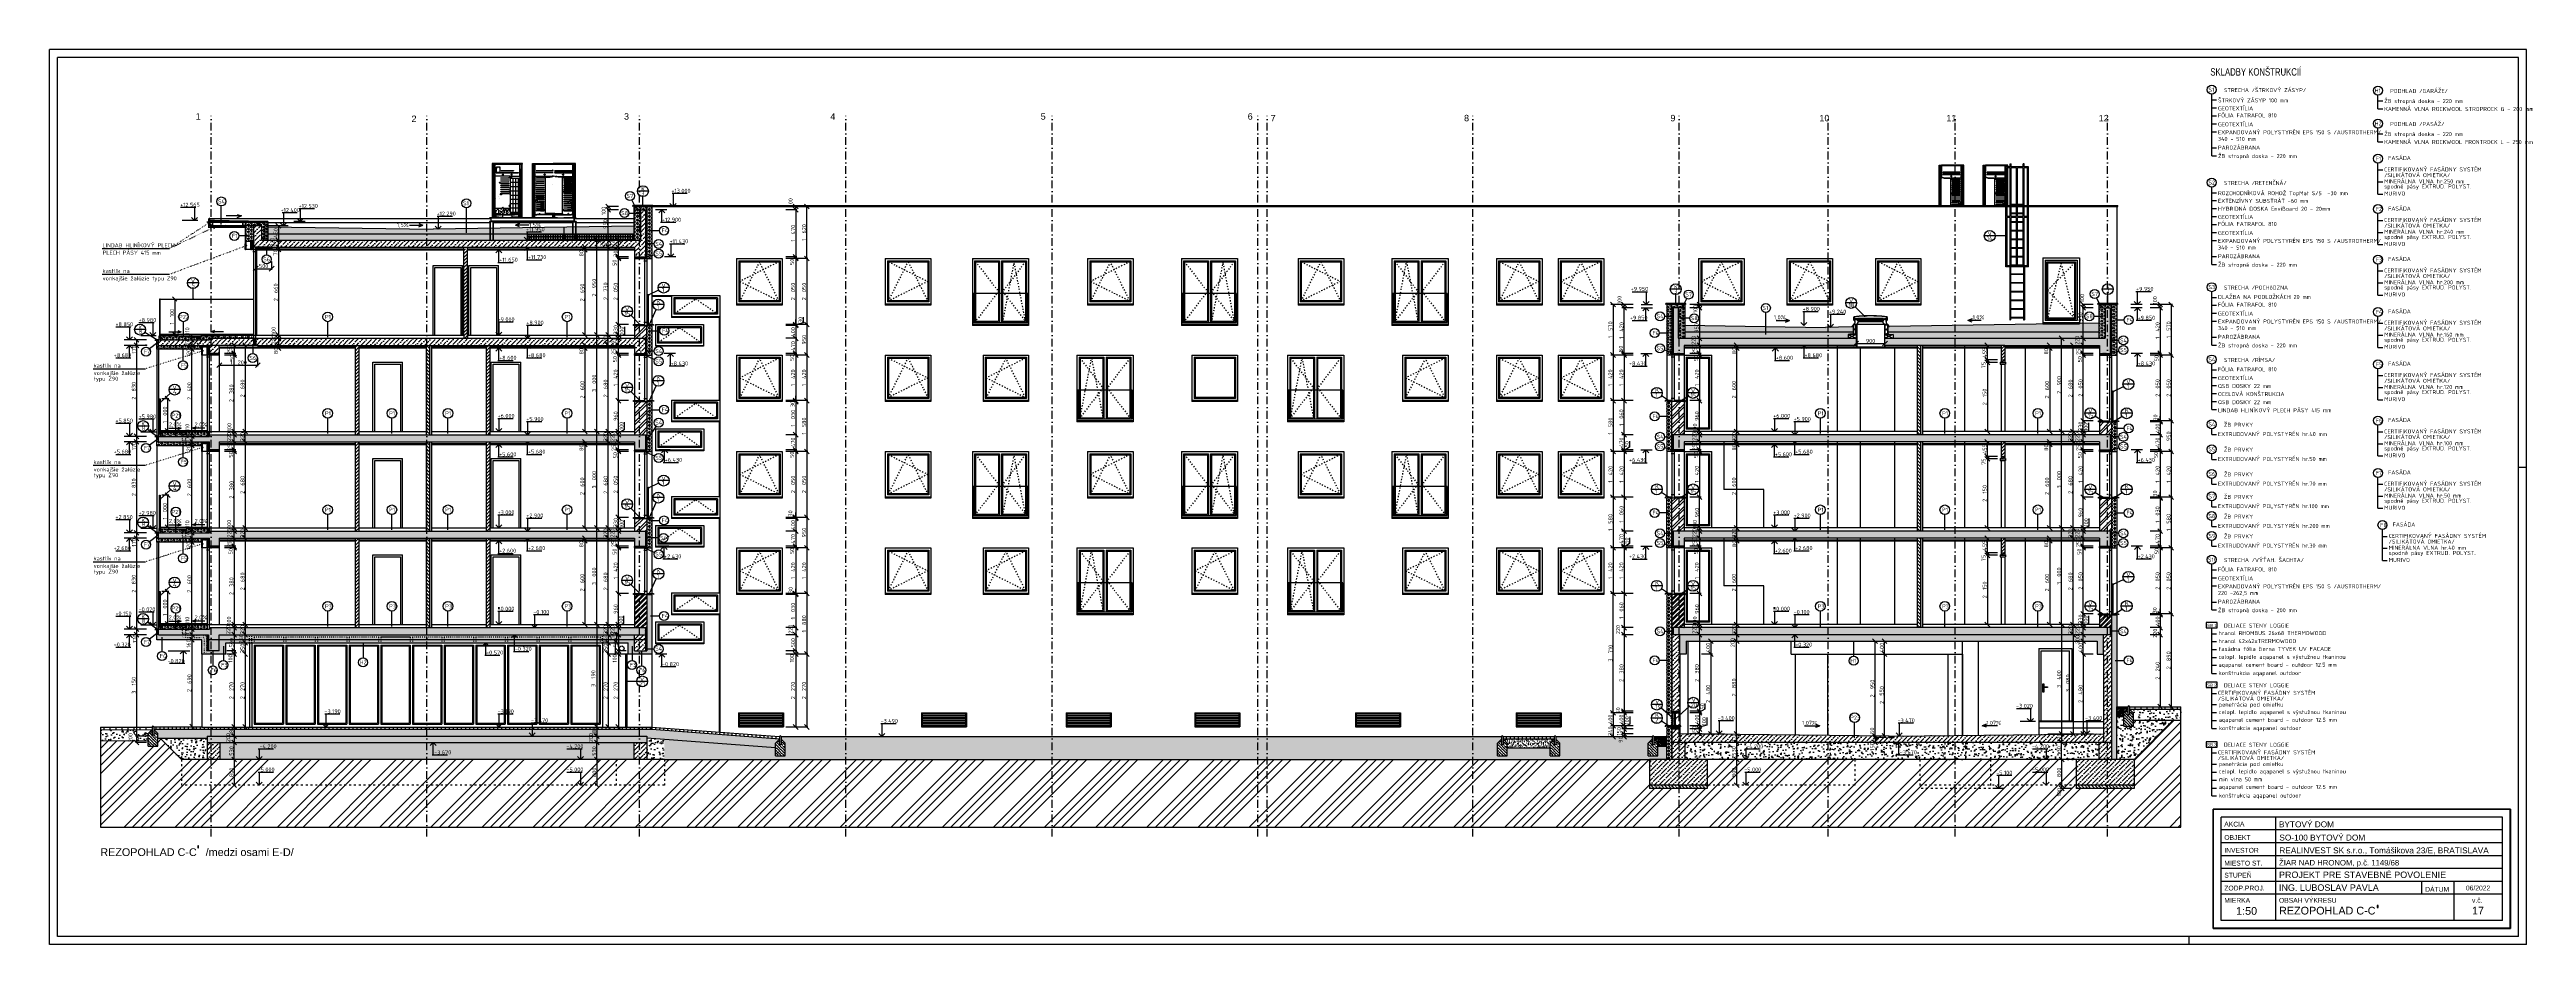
# Model space of a CAD drawing. Extents: x 3792242 to 5145247, y -1546315 to -1031918.
# Drawn here: x 3792242 to 3869299, y -1511714 to -1483880 of the extents above; entities that cross this region are included whole.
import ezdxf
from ezdxf.enums import TextEntityAlignment as Align

# ---------------------------------------------------------------- set-up
doc = ezdxf.new("R2010")
doc.units = 0
doc.header["$MEASUREMENT"] = 0
for name, pattern in [('ACAD_ISO03W100', [30, 12, -18]), ('ACAD_ISO07W100', [3.5, 0.5, -3]), ('BODKOCIARKOVANA_3', [5.6, 3, -1.3, 0, -1.3])]:
    doc.linetypes.add(name, pattern=pattern)
doc.layers.get('0').update_dxf_attribs({"linetype": 'CONTINUOUS'})
doc.layers.get('Defpoints').update_dxf_attribs({"color": 61, "linetype": 'CONTINUOUS'})
for name, color, linetype in [('body', 7, 'CONTINUOUS'), ('DVERE', 45, 'CONTINUOUS'), ('KÓTY', 4, 'CONTINUOUS'), ('MÚRY', 1, 'CONTINUOUS'), ('OKNÁ', 143, 'CONTINUOUS'), ('osi', 253, 'CONTINUOUS'), ('POZEMOK', 7, 'CONTINUOUS'), ('TENKÁ', 7, 'CONTINUOUS'), ('tzb', 153, 'CONTINUOUS'), ('ZARIADENIE1', 145, 'CONTINUOUS'), ('ZZ-chladenie', 133, 'CONTINUOUS'), ('ŠRAFY', 82, 'CONTINUOUS'), ('šrafy-múry', 8, 'CONTINUOUS')]:
    doc.layers.add(name, color=color, linetype=linetype)
doc.styles.add('ARIAL', font='arial.ttf')
doc.styles.add('styl1', font='arial.ttf')
doc.styles.add('STYLE1', font='isocp.shx')
doc.styles.add('style4', font='arial.ttf', dxfattribs={"width": 0.75})
doc.dimstyles.new('STANDARD 50', dxfattribs={"dimtxt": 125, "dimasz": 140, "dimexe": 10, "dimexo": 200, "dimgap": 20, "dimtad": 1, "dimdsep": 46, "dimlunit": 6, "dimtxsty": 'STYLE1', "dimblk1": 'OBLIQUE', "dimblk2": 'OBLIQUE', "dimsah": 1, "dimcen": 2.5, "dimse1": 1, "dimse2": 1, "dimadec": 0, "dimazin": 0, "dimtfac": 1, "dimtmove": 1, "dimatfit": 3, "dimldrblk": 'OBLIQUE', "dimfxl": 1, "dimtolj": 1, "dimtzin": 0, "dimarcsym": 0})
doc.dimstyles.new('STANDARD-50', dxfattribs={"dimtxt": 125, "dimasz": 150, "dimexe": 10, "dimexo": 200, "dimgap": 20, "dimtad": 1, "dimdsep": 46, "dimlunit": 6, "dimtxsty": 'STYLE1', "dimblk1": 'OBLIQUE', "dimblk2": 'OBLIQUE', "dimsah": 1, "dimcen": 2.5, "dimse1": 1, "dimse2": 1, "dimadec": 0, "dimazin": 0, "dimtfac": 1, "dimtmove": 1, "dimatfit": 3, "dimldrblk": 'OBLIQUE', "dimfxl": 1, "dimtolj": 1, "dimtzin": 0, "dimarcsym": 0})
pattern_1 = [(45, (42813.19, 7000), (53.0330086, 194.4543648), [250, -50, 0, -50])]
pattern_2 = [(45, (10351.7, -394519.38), (-132.5825215, 132.5825215), []), (45, (10440.08, -394519.38), (-132.5825215, 132.5825215), [])]
pattern_3 = [(45, (42813.19, 0), (-79.549513, 79.549513), []), (45, (42866.23, 0), (-79.549513, 79.549513), [])]
pattern_4 = [(45, (-465210.81, 4000), (-53.0330086, 53.0330086), [])]
pattern_5 = [(0, (-600416.307, 1000), (15, 8.660254038), [10, -20]), (120, (-600416.307, 1000), (-15, 8.660254038), [10, -20]), (60, (-600416.307, 1000), (4e-15, 17.320508076), [-20, 10])]
pattern_6 = [(0, (-600416.307, 4000), (15, 8.660254038), [10, -20]), (120, (-600416.307, 4000), (-15, 8.660254038), [10, -20]), (60, (-600416.307, 4000), (4e-15, 17.320508076), [-20, 10])]
pattern_7 = [(45, (-93322.31, 7000), (53.0330086, 194.4543648), [250, -50, 0, -50])]
pattern_8 = [(0, (-580897.81, 36883.5), (0, 54.12658774), [31.25, -62.5]), (120, (-580897.81, 36883.5), (-46.875, -27.06329387), [31.25, -62.5]), (60, (-580866.56, 36883.5), (-46.875, 27.06329387), [31.25, -62.5])]
pattern_9 = [(0, (-600416.307, 1000), (15, 8.660254038), [10, -20]), (120, (-600416.307, 1000), (-15, 8.660254038), [10, -20]), (60, (-600416.307, 1000), (4e-15, 17.320508076), [-20, 10])]
pattern_10 = [(45, (-469290.81, 4000), (-53.0330086, 53.0330086), [])]
pattern_11 = [(0, (-602280.31, 10000), (0, 54.12658774), [31.25, -62.5]), (120, (-602280.31, 10000), (-46.875, -27.06329387), [31.25, -62.5]), (60, (-602249.06, 10000), (-46.875, 27.06329387), [31.25, -62.5])]
pattern_12 = [(0, (-677822.307, 7280), (15, 8.660254038), [10, -20]), (120, (-677822.307, 7280), (-15, 8.660254038), [10, -20]), (60, (-677822.307, 7280), (9e-15, 17.320508076), [-20, 10])]
pattern_13 = [(0, (-651982.307, 7000), (15, 8.660254038), [10, -20]), (120, (-651982.307, 7000), (-15, 8.660254038), [10, -20]), (60, (-651982.307, 7000), (1e-14, 17.320508076), [-20, 10])]
pattern_14 = [(0, (-605392.31, 16000), (0, 54.12658774), [31.25, -62.5]), (120, (-605392.31, 16000), (-46.875, -27.06329387), [31.25, -62.5]), (60, (-605361.06, 16000), (-46.875, 27.06329387), [31.25, -62.5])]
pattern_15 = [(45, (-46652.31, 7000), (53.0330086, 194.4543648), [250, -50, 0, -50])]
pattern_16 = [(45, (-120860.31, 36883.5), (53.0330086, 194.4543648), [250, -50, 0, -50])]
pattern_17 = [(0, (-632111.307, 1000), (15, 8.660254038), [10, -20]), (120, (-632111.307, 1000), (-15, 8.660254038), [10, -20]), (60, (-632111.307, 1000), (4e-15, 17.320508076), [-20, 10])]
pattern_18 = [(45, (42813.19, 7000), (53.0330086, 194.4543648), [250, -50, 0, -50])]
pattern_19 = [(45, (42813.193, 7000), (-8.838834765, 8.838834765), [])]
pattern_20 = [(45, (42813.193, 7000), (-17.67766953, 17.67766953), []), (135, (42813.193, 7000), (-53.03300859, 17.67766953), [62.5, -37.5])]
pattern_21 = [(0, (42813.193, 0), (0, 37.5), [37.5, -37.5]), (90, (42813.193, 0), (-37.5, 2e-15), [37.5, -37.5])]
pattern_22 = [(37.5, (42813.19, 0), (-3.1496679, 96.3411885), [0, -76, 0, -85, 0, -81.25]), (7.5, (42813.19, 0), (88.4888353, 141.1073033), [0, -41, 0, -68.5, 0, -26.25]), (327.5, (42751.69, 0), (155.7070931, 0.2829527), [0, -25, 0, -90, 0, -117.5]), (317.5, (42751.69, 0), (150.3063302, 43.8837782), [0, -12.5, 0, -59, 0, -67.5])]
pattern_23 = [(90, (42813.2, 0), (-187.5, 1e-14), [])]
pattern_24 = [(50, (-12142579.75, 625210.72), (358.6300913, -31.3760675), [37.5, -412.5]), (355, (-12142579.75, 625210.72), (-69.375667, 376.096067), [30, -330]), (100.4514445, (-12142549.87, 625208.1), (289.254423, 344.7199955), [31.870096, -350.571056]), (46.1842, (-12142579.75, 625310.72), (533.620665, -82.75964), [56.25, -618.75]), (96.6356355, (-12142535.3, 625303.83), (467.330973, 487.0593), [47.805171, -525.85688]), (351.184164, (-12142579.75, 625310.7), (467.330973, 487.0593), [45, -495]), (21, (-12142529.75, 625285.72), (298.453526, -201.3094453), [37.5, -412.5]), (326, (-12142529.75, 625285.72), (121.657666, 362.5750225), [30, -330]), (71.4514447, (-12142504.9, 625268.95), (420.111188, 161.2655764), [31.870095, -350.571056]), (37.5, (-12142579.75, 625210.72), (6.0799277, 166.4469269), [0, -326, 0, -335, 0, -331.25]), (7.5, (-12142579.75, 625210.72), (131.5347687, 197.205856), [0, -191, 0, -318.5, 0, -126.25]), (327.5, (-12142691.25, 625210.72), (266.9112181, -11.2774359), [0, -125, 0, -390, 0, -517.5]), (317.5, (-12142741.25, 625210.72), (291.5930847, 50.052491), [0, -162.5, 0, -259, 0, -367.5])]
pattern_25 = [(90, (42813.19, 0), (-125, 8e-15), [])]
pattern_26 = [(45, (42813.2, 0), (-795.49513, 795.49513), []), (45, (43078.4, 0), (-795.49513, 795.49513), []), (45, (43343.5, 0), (-795.49513, 795.49513), []), (45, (43608.7, 0), (-795.49513, 795.49513), [])]
pattern_27 = [(0, (-580897.81, 36883.5), (0, 54.12658774), [31.25, -62.5]), (120, (-580897.81, 36883.5), (-46.875, -27.06329387), [31.25, -62.5]), (60, (-580866.56, 36883.5), (-46.875, 27.06329387), [31.25, -62.5])]
pattern_28 = [(135, (42813.19, 0), (-145.8407736, 39.7747564), [187.5, -37.5, 0, -37.5])]
pattern_29 = [(135, (29533.19, 0), (-145.8407736, 39.7747564), [187.5, -37.5, 0, -37.5])]

# ---------------------------------------------------------------- blocks, each defined once
blk = doc.blocks.new('_OBLIQUE')
at = {"color": 0, "linetype": 'ByBlock'}
blk.add_line((-0.5, -0.5), (0.5, 0.5), dxfattribs=at)
blk = doc.blocks.new('*D33259')
at = {"layer": 'Defpoints', "color": 0}
for p in [(3855943, -1502680), (3855508, -1505160), (3856143, -1505160)]:
    blk.add_point(p, dxfattribs=at)
at = {"layer": 'KÓTY', "color": 0, "lineweight": -2, "ltscale": 0.25}
blk.add_line((3855508, -1502680), (3855508, -1505160), dxfattribs=at)
at = {"layer": 'KÓTY', "color": 0, "linetype": 'ByBlock', "lineweight": -2, "xscale": 150, "yscale": 150, "zscale": 150}
for p, rotation in [((3855508, -1502680), 90), ((3855508, -1505160), 270)]:
    blk.add_blockref('_OBLIQUE', p, dxfattribs=dict(at, rotation=rotation))
at = {"layer": 'KÓTY', "color": 0, "insert": (3855425, -1503920), "char_height": 125, "attachment_point": 5, "rotation": 90, "style": 'STYLE1'}
blk.add_mtext('\\A1;2ﾠ480', dxfattribs=at)
blk = doc.blocks.new('*D33260')
at = {"layer": 'Defpoints', "color": 0}
for p in [(3855508, -1502280), (3855508, -1502280), (3855508, -1502680)]:
    blk.add_point(p, dxfattribs=at)
at = {"layer": 'KÓTY', "color": 0, "lineweight": -2, "ltscale": 0.25}
blk.add_line((3855508, -1502680), (3855508, -1502280), dxfattribs=at)
at = {"layer": 'KÓTY', "color": 0, "linetype": 'ByBlock', "lineweight": -2, "xscale": 150, "yscale": 150, "zscale": 150}
for p, rotation in [((3855508, -1502280), 90), ((3855508, -1502680), 270)]:
    blk.add_blockref('_OBLIQUE', p, dxfattribs=dict(at, rotation=rotation))
at = {"layer": 'KÓTY', "color": 0, "insert": (3855425, -1502480), "char_height": 125, "attachment_point": 5, "rotation": 90, "style": 'STYLE1'}
blk.add_mtext('\\A1;400', dxfattribs=at)
blk = doc.blocks.new('*D33261')
at = {"layer": 'Defpoints', "color": 0}
for p in [(3855508, -1502080), (3855508, -1502080), (3855508, -1502280)]:
    blk.add_point(p, dxfattribs=at)
at = {"layer": 'KÓTY', "color": 0, "lineweight": -2, "ltscale": 0.25}
blk.add_line((3855508, -1502280), (3855508, -1502080), dxfattribs=at)
at = {"layer": 'KÓTY', "color": 0, "linetype": 'ByBlock', "lineweight": -2, "xscale": 150, "yscale": 150, "zscale": 150}
for p, rotation in [((3855508, -1502080), 90), ((3855508, -1502280), 270)]:
    blk.add_blockref('_OBLIQUE', p, dxfattribs=dict(at, rotation=rotation))
at = {"layer": 'KÓTY', "color": 0, "insert": (3855333, -1502230), "char_height": 125, "attachment_point": 5, "rotation": 90, "style": 'STYLE1'}
blk.add_mtext('\\A1;200', dxfattribs=at)
blk = doc.blocks.new('*D33262')
at = {"layer": 'Defpoints', "color": 0}
for p in [(3855508, -1501860), (3855508, -1501860), (3855508, -1502080)]:
    blk.add_point(p, dxfattribs=at)
at = {"layer": 'KÓTY', "color": 0, "lineweight": -2, "ltscale": 0.25}
blk.add_line((3855508, -1502080), (3855508, -1501860), dxfattribs=at)
at = {"layer": 'KÓTY', "color": 0, "linetype": 'ByBlock', "lineweight": -2, "xscale": 150, "yscale": 150, "zscale": 150}
for p, rotation in [((3855508, -1501860), 90), ((3855508, -1502080), 270)]:
    blk.add_blockref('_OBLIQUE', p, dxfattribs=dict(at, rotation=rotation))
at = {"layer": 'KÓTY', "color": 0, "insert": (3855323, -1501920), "char_height": 125, "attachment_point": 5, "rotation": 90, "style": 'STYLE1'}
blk.add_mtext('\\A1;220', dxfattribs=at)
blk = doc.blocks.new('*D33263')
at = {"layer": 'Defpoints', "color": 0}
for p in [(3855508, -1501760), (3855508, -1501760), (3855508, -1501860)]:
    blk.add_point(p, dxfattribs=at)
at = {"layer": 'KÓTY', "color": 0, "lineweight": -2, "ltscale": 0.25}
for p, q in [((3855673, -1501734), (3855508, -1501810)), ((3855508, -1501860), (3855508, -1501760)), ((3855673, -1501494), (3855673, -1501734))]:
    blk.add_line(p, q, dxfattribs=at)
at = {"layer": 'KÓTY', "color": 0, "linetype": 'ByBlock', "lineweight": -2, "xscale": 150, "yscale": 150, "zscale": 150}
for p, rotation in [((3855508, -1501760), 90), ((3855508, -1501860), 270)]:
    blk.add_blockref('_OBLIQUE', p, dxfattribs=dict(at, rotation=rotation))
at = {"layer": 'KÓTY', "color": 0, "insert": (3855590, -1501614), "char_height": 125, "attachment_point": 5, "rotation": 90, "style": 'STYLE1'}
blk.add_mtext('\\A1;100', dxfattribs=at)
blk = doc.blocks.new('*D33266')
at = {"layer": 'Defpoints', "color": 0}
for p in [(3855508, -1499330), (3856013, -1499330), (3856013, -1499380)]:
    blk.add_point(p, dxfattribs=at)
at = {"layer": 'KÓTY', "color": 0, "lineweight": -2, "ltscale": 0.25}
blk.add_line((3855508, -1499380), (3855508, -1499330), dxfattribs=at)
at = {"layer": 'KÓTY', "color": 0, "linetype": 'ByBlock', "lineweight": -2, "xscale": 150, "yscale": 150, "zscale": 150}
for p, rotation in [((3855508, -1499330), 90), ((3855508, -1499380), 270)]:
    blk.add_blockref('_OBLIQUE', p, dxfattribs=dict(at, rotation=rotation))
at = {"layer": 'KÓTY', "color": 0, "insert": (3855391, -1499498), "char_height": 125, "attachment_point": 5, "rotation": 90, "style": 'STYLE1'}
blk.add_mtext('\\A1;50', dxfattribs=at)
blk = doc.blocks.new('*D33267')
at = {"layer": 'Defpoints', "color": 0}
for p in [(3855508, -1499080), (3856013, -1499080), (3856013, -1499330)]:
    blk.add_point(p, dxfattribs=at)
at = {"layer": 'KÓTY', "color": 0, "lineweight": -2, "ltscale": 0.25}
blk.add_line((3855508, -1499330), (3855508, -1499080), dxfattribs=at)
at = {"layer": 'KÓTY', "color": 0, "linetype": 'ByBlock', "lineweight": -2, "xscale": 150, "yscale": 150, "zscale": 150}
for p, rotation in [((3855508, -1499080), 90), ((3855508, -1499330), 270)]:
    blk.add_blockref('_OBLIQUE', p, dxfattribs=dict(at, rotation=rotation))
at = {"layer": 'KÓTY', "color": 0, "insert": (3855356, -1499207), "char_height": 125, "attachment_point": 5, "rotation": 90, "style": 'STYLE1'}
blk.add_mtext('\\A1;250', dxfattribs=at)
blk = doc.blocks.new('*D33268')
at = {"layer": 'Defpoints', "color": 0}
for p in [(3855508, -1498860), (3856013, -1498860), (3856013, -1499080)]:
    blk.add_point(p, dxfattribs=at)
at = {"layer": 'KÓTY', "color": 0, "lineweight": -2, "ltscale": 0.25}
blk.add_line((3855508, -1499080), (3855508, -1498860), dxfattribs=at)
at = {"layer": 'KÓTY', "color": 0, "linetype": 'ByBlock', "lineweight": -2, "xscale": 150, "yscale": 150, "zscale": 150}
for p, rotation in [((3855508, -1498860), 90), ((3855508, -1499080), 270)]:
    blk.add_blockref('_OBLIQUE', p, dxfattribs=dict(at, rotation=rotation))
at = {"layer": 'KÓTY', "color": 0, "insert": (3855323, -1498920), "char_height": 125, "attachment_point": 5, "rotation": 90, "style": 'STYLE1'}
blk.add_mtext('\\A1;220', dxfattribs=at)
blk = doc.blocks.new('*D33270')
at = {"layer": 'Defpoints', "color": 0}
for p in [(3855508, -1501430), (3856013, -1501430), (3856013, -1501760)]:
    blk.add_point(p, dxfattribs=at)
at = {"layer": 'KÓTY', "color": 0, "lineweight": -2, "ltscale": 0.25}
blk.add_line((3855508, -1501760), (3855508, -1501430), dxfattribs=at)
at = {"layer": 'KÓTY', "color": 0, "linetype": 'ByBlock', "lineweight": -2, "xscale": 150, "yscale": 150, "zscale": 150}
for p, rotation in [((3855508, -1501430), 90), ((3855508, -1501760), 270)]:
    blk.add_blockref('_OBLIQUE', p, dxfattribs=dict(at, rotation=rotation))
at = {"layer": 'KÓTY', "color": 0, "insert": (3855425, -1501595), "char_height": 125, "attachment_point": 5, "rotation": 90, "style": 'STYLE1'}
blk.add_mtext('\\A1;330', dxfattribs=at)
blk = doc.blocks.new('*D33271')
at = {"layer": 'Defpoints', "color": 0}
for p in [(3855508, -1499380), (3856013, -1499380), (3856013, -1501430)]:
    blk.add_point(p, dxfattribs=at)
at = {"layer": 'KÓTY', "color": 0, "lineweight": -2, "ltscale": 0.25}
blk.add_line((3855508, -1501430), (3855508, -1499380), dxfattribs=at)
at = {"layer": 'KÓTY', "color": 0, "linetype": 'ByBlock', "lineweight": -2, "xscale": 150, "yscale": 150, "zscale": 150}
for p, rotation in [((3855508, -1499380), 90), ((3855508, -1501430), 270)]:
    blk.add_blockref('_OBLIQUE', p, dxfattribs=dict(at, rotation=rotation))
at = {"layer": 'KÓTY', "color": 0, "insert": (3855425, -1500405), "char_height": 125, "attachment_point": 5, "rotation": 90, "style": 'STYLE1'}
blk.add_mtext('\\A1;2ﾠ050', dxfattribs=at)
blk = doc.blocks.new('*D33272')
at = {"layer": 'Defpoints', "color": 0}
for p in [(3855508, -1496330), (3856013, -1496330), (3856013, -1496380)]:
    blk.add_point(p, dxfattribs=at)
at = {"layer": 'KÓTY', "color": 0, "lineweight": -2, "ltscale": 0.25}
blk.add_line((3855508, -1496380), (3855508, -1496330), dxfattribs=at)
at = {"layer": 'KÓTY', "color": 0, "linetype": 'ByBlock', "lineweight": -2, "xscale": 150, "yscale": 150, "zscale": 150}
for p, rotation in [((3855508, -1496330), 90), ((3855508, -1496380), 270)]:
    blk.add_blockref('_OBLIQUE', p, dxfattribs=dict(at, rotation=rotation))
at = {"layer": 'KÓTY', "color": 0, "insert": (3855411, -1496497), "char_height": 125, "attachment_point": 5, "rotation": 90, "style": 'STYLE1'}
blk.add_mtext('\\A1;50', dxfattribs=at)
blk = doc.blocks.new('*D33273')
at = {"layer": 'Defpoints', "color": 0}
for p in [(3855508, -1496080), (3856013, -1496080), (3856013, -1496330)]:
    blk.add_point(p, dxfattribs=at)
at = {"layer": 'KÓTY', "color": 0, "lineweight": -2, "ltscale": 0.25}
blk.add_line((3855508, -1496330), (3855508, -1496080), dxfattribs=at)
at = {"layer": 'KÓTY', "color": 0, "linetype": 'ByBlock', "lineweight": -2, "xscale": 150, "yscale": 150, "zscale": 150}
for p, rotation in [((3855508, -1496080), 90), ((3855508, -1496330), 270)]:
    blk.add_blockref('_OBLIQUE', p, dxfattribs=dict(at, rotation=rotation))
at = {"layer": 'KÓTY', "color": 0, "insert": (3855359, -1496218), "char_height": 125, "attachment_point": 5, "rotation": 90, "style": 'STYLE1'}
blk.add_mtext('\\A1;250', dxfattribs=at)
blk = doc.blocks.new('*D33274')
at = {"layer": 'Defpoints', "color": 0}
for p in [(3855508, -1495860), (3856013, -1495860), (3856013, -1496080)]:
    blk.add_point(p, dxfattribs=at)
at = {"layer": 'KÓTY', "color": 0, "lineweight": -2, "ltscale": 0.25}
blk.add_line((3855508, -1496080), (3855508, -1495860), dxfattribs=at)
at = {"layer": 'KÓTY', "color": 0, "linetype": 'ByBlock', "lineweight": -2, "xscale": 150, "yscale": 150, "zscale": 150}
for p, rotation in [((3855508, -1495860), 90), ((3855508, -1496080), 270)]:
    blk.add_blockref('_OBLIQUE', p, dxfattribs=dict(at, rotation=rotation))
at = {"layer": 'KÓTY', "color": 0, "insert": (3855323, -1495920), "char_height": 125, "attachment_point": 5, "rotation": 90, "style": 'STYLE1'}
blk.add_mtext('\\A1;220', dxfattribs=at)
blk = doc.blocks.new('*D33275')
at = {"layer": 'Defpoints', "color": 0}
for p in [(3855508, -1498760), (3856013, -1498760), (3856013, -1498860)]:
    blk.add_point(p, dxfattribs=at)
at = {"layer": 'KÓTY', "color": 0, "lineweight": -2, "ltscale": 0.25}
for p, q in [((3855685, -1498708), (3855508, -1498810)), ((3855685, -1498467), (3855685, -1498708)), ((3855508, -1498860), (3855508, -1498760))]:
    blk.add_line(p, q, dxfattribs=at)
at = {"layer": 'KÓTY', "color": 0, "linetype": 'ByBlock', "lineweight": -2, "xscale": 150, "yscale": 150, "zscale": 150}
for p, rotation in [((3855508, -1498760), 90), ((3855508, -1498860), 270)]:
    blk.add_blockref('_OBLIQUE', p, dxfattribs=dict(at, rotation=rotation))
at = {"layer": 'KÓTY', "color": 0, "insert": (3855603, -1498587), "char_height": 125, "attachment_point": 5, "rotation": 90, "style": 'STYLE1'}
blk.add_mtext('\\A1;100', dxfattribs=at)
blk = doc.blocks.new('*D33276')
at = {"layer": 'Defpoints', "color": 0}
for p in [(3855508, -1497800), (3856013, -1497800), (3856013, -1498760)]:
    blk.add_point(p, dxfattribs=at)
at = {"layer": 'KÓTY', "color": 0, "lineweight": -2, "ltscale": 0.25}
blk.add_line((3855508, -1498760), (3855508, -1497800), dxfattribs=at)
at = {"layer": 'KÓTY', "color": 0, "linetype": 'ByBlock', "lineweight": -2, "xscale": 150, "yscale": 150, "zscale": 150}
for p, rotation in [((3855508, -1497800), 90), ((3855508, -1498760), 270)]:
    blk.add_blockref('_OBLIQUE', p, dxfattribs=dict(at, rotation=rotation))
at = {"layer": 'KÓTY', "color": 0, "insert": (3855425, -1498280), "char_height": 125, "attachment_point": 5, "rotation": 90, "style": 'STYLE1'}
blk.add_mtext('\\A1;960', dxfattribs=at)
blk = doc.blocks.new('*D33277')
at = {"layer": 'Defpoints', "color": 0}
for p in [(3855508, -1496380), (3856013, -1496380), (3856013, -1497800)]:
    blk.add_point(p, dxfattribs=at)
at = {"layer": 'KÓTY', "color": 0, "lineweight": -2, "ltscale": 0.25}
blk.add_line((3855508, -1497800), (3855508, -1496380), dxfattribs=at)
at = {"layer": 'KÓTY', "color": 0, "linetype": 'ByBlock', "lineweight": -2, "xscale": 150, "yscale": 150, "zscale": 150}
for p, rotation in [((3855508, -1496380), 90), ((3855508, -1497800), 270)]:
    blk.add_blockref('_OBLIQUE', p, dxfattribs=dict(at, rotation=rotation))
at = {"layer": 'KÓTY', "color": 0, "insert": (3855425, -1497090), "char_height": 125, "attachment_point": 5, "rotation": 90, "style": 'STYLE1'}
blk.add_mtext('\\A1;1ﾠ420', dxfattribs=at)
blk = doc.blocks.new('*D33278')
at = {"layer": 'Defpoints', "color": 0}
for p in [(3855508, -1493330), (3856013, -1493330), (3856013, -1493380)]:
    blk.add_point(p, dxfattribs=at)
at = {"layer": 'KÓTY', "color": 0, "lineweight": -2, "ltscale": 0.25}
blk.add_line((3855508, -1493380), (3855508, -1493330), dxfattribs=at)
at = {"layer": 'KÓTY', "color": 0, "linetype": 'ByBlock', "lineweight": -2, "xscale": 150, "yscale": 150, "zscale": 150}
for p, rotation in [((3855508, -1493330), 90), ((3855508, -1493380), 270)]:
    blk.add_blockref('_OBLIQUE', p, dxfattribs=dict(at, rotation=rotation))
at = {"layer": 'KÓTY', "color": 0, "insert": (3855405, -1493511), "char_height": 125, "attachment_point": 5, "rotation": 90, "style": 'STYLE1'}
blk.add_mtext('\\A1;50', dxfattribs=at)
blk = doc.blocks.new('*D33279')
at = {"layer": 'Defpoints', "color": 0}
for p in [(3855508, -1493080), (3856013, -1493080), (3856013, -1493330)]:
    blk.add_point(p, dxfattribs=at)
at = {"layer": 'KÓTY', "color": 0, "lineweight": -2, "ltscale": 0.25}
blk.add_line((3855508, -1493330), (3855508, -1493080), dxfattribs=at)
at = {"layer": 'KÓTY', "color": 0, "linetype": 'ByBlock', "lineweight": -2, "xscale": 150, "yscale": 150, "zscale": 150}
for p, rotation in [((3855508, -1493080), 90), ((3855508, -1493330), 270)]:
    blk.add_blockref('_OBLIQUE', p, dxfattribs=dict(at, rotation=rotation))
at = {"layer": 'KÓTY', "color": 0, "insert": (3855359, -1493230), "char_height": 125, "attachment_point": 5, "rotation": 90, "style": 'STYLE1'}
blk.add_mtext('\\A1;250', dxfattribs=at)
blk = doc.blocks.new('*D33280')
at = {"layer": 'Defpoints', "color": 0}
for p in [(3856143, -1502080), (3855193, -1505160), (3856143, -1505160)]:
    blk.add_point(p, dxfattribs=at)
at = {"layer": 'KÓTY', "color": 0, "lineweight": -2, "ltscale": 0.25}
blk.add_line((3855193, -1502080), (3855193, -1505160), dxfattribs=at)
at = {"layer": 'KÓTY', "color": 0, "linetype": 'ByBlock', "lineweight": -2, "xscale": 150, "yscale": 150, "zscale": 150}
for p, rotation in [((3855193, -1502080), 90), ((3855193, -1505160), 270)]:
    blk.add_blockref('_OBLIQUE', p, dxfattribs=dict(at, rotation=rotation))
at = {"layer": 'KÓTY', "color": 0, "insert": (3855033, -1503590), "char_height": 125, "attachment_point": 5, "rotation": 90, "style": 'STYLE1'}
blk.add_mtext('\\A1;3ﾠ080', dxfattribs=at)
blk = doc.blocks.new('*D33281')
at = {"layer": 'Defpoints', "color": 0}
for p in [(3856013, -1501760), (3854839, -1505160), (3856143, -1505160)]:
    blk.add_point(p, dxfattribs=at)
at = {"layer": 'KÓTY', "color": 0, "lineweight": -2, "ltscale": 0.25}
blk.add_line((3854839, -1501760), (3854839, -1505160), dxfattribs=at)
at = {"layer": 'KÓTY', "color": 0, "linetype": 'ByBlock', "lineweight": -2, "xscale": 150, "yscale": 150, "zscale": 150}
for p, rotation in [((3854839, -1501760), 90), ((3854839, -1505160), 270)]:
    blk.add_blockref('_OBLIQUE', p, dxfattribs=dict(at, rotation=rotation))
at = {"layer": 'KÓTY', "color": 0, "insert": (3854756, -1503460), "char_height": 125, "attachment_point": 5, "rotation": 90, "style": 'STYLE1'}
blk.add_mtext('\\A1;3ﾠ400', dxfattribs=at)
blk = doc.blocks.new('*D33282')
at = {"layer": 'Defpoints', "color": 0}
for p in [(3854839, -1498760), (3854839, -1498760), (3854839, -1501760)]:
    blk.add_point(p, dxfattribs=at)
at = {"layer": 'KÓTY', "color": 0, "lineweight": -2, "ltscale": 0.25}
blk.add_line((3854839, -1501760), (3854839, -1498760), dxfattribs=at)
at = {"layer": 'KÓTY', "color": 0, "linetype": 'ByBlock', "lineweight": -2, "xscale": 150, "yscale": 150, "zscale": 150}
for p, rotation in [((3854839, -1498760), 90), ((3854839, -1501760), 270)]:
    blk.add_blockref('_OBLIQUE', p, dxfattribs=dict(at, rotation=rotation))
at = {"layer": 'KÓTY', "color": 0, "insert": (3854756, -1500260), "char_height": 125, "attachment_point": 5, "rotation": 90, "style": 'STYLE1'}
blk.add_mtext('\\A1;3ﾠ000', dxfattribs=at)
blk = doc.blocks.new('*D33283')
at = {"layer": 'Defpoints', "color": 0}
for p in [(3854839, -1495760), (3854839, -1495760), (3854839, -1498760)]:
    blk.add_point(p, dxfattribs=at)
at = {"layer": 'KÓTY', "color": 0, "lineweight": -2, "ltscale": 0.25}
blk.add_line((3854839, -1498760), (3854839, -1495760), dxfattribs=at)
at = {"layer": 'KÓTY', "color": 0, "linetype": 'ByBlock', "lineweight": -2, "xscale": 150, "yscale": 150, "zscale": 150}
for p, rotation in [((3854839, -1495760), 90), ((3854839, -1498760), 270)]:
    blk.add_blockref('_OBLIQUE', p, dxfattribs=dict(at, rotation=rotation))
at = {"layer": 'KÓTY', "color": 0, "insert": (3854756, -1497260), "char_height": 125, "attachment_point": 5, "rotation": 90, "style": 'STYLE1'}
blk.add_mtext('\\A1;3ﾠ000', dxfattribs=at)
blk = doc.blocks.new('*D33284')
at = {"layer": 'Defpoints', "color": 0}
for p in [(3854839, -1492860), (3854839, -1492860), (3854839, -1495760)]:
    blk.add_point(p, dxfattribs=at)
at = {"layer": 'KÓTY', "color": 0, "lineweight": -2, "ltscale": 0.25}
blk.add_line((3854839, -1495760), (3854839, -1492860), dxfattribs=at)
at = {"layer": 'KÓTY', "color": 0, "linetype": 'ByBlock', "lineweight": -2, "xscale": 150, "yscale": 150, "zscale": 150}
for p, rotation in [((3854839, -1492860), 90), ((3854839, -1495760), 270)]:
    blk.add_blockref('_OBLIQUE', p, dxfattribs=dict(at, rotation=rotation))
at = {"layer": 'KÓTY', "color": 0, "insert": (3854756, -1494310), "char_height": 125, "attachment_point": 5, "rotation": 90, "style": 'STYLE1'}
blk.add_mtext('\\A1;2ﾠ900', dxfattribs=at)
blk = doc.blocks.new('*D33285')
at = {"layer": 'Defpoints', "color": 0}
for p in [(3855193, -1501760), (3855193, -1501760), (3855193, -1502080)]:
    blk.add_point(p, dxfattribs=at)
at = {"layer": 'KÓTY', "color": 0, "lineweight": -2, "ltscale": 0.25}
blk.add_line((3855193, -1502080), (3855193, -1501760), dxfattribs=at)
at = {"layer": 'KÓTY', "color": 0, "linetype": 'ByBlock', "lineweight": -2, "xscale": 150, "yscale": 150, "zscale": 150}
for p, rotation in [((3855193, -1501760), 90), ((3855193, -1502080), 270)]:
    blk.add_blockref('_OBLIQUE', p, dxfattribs=dict(at, rotation=rotation))
at = {"layer": 'KÓTY', "color": 0, "insert": (3855110, -1501920), "char_height": 125, "attachment_point": 5, "rotation": 90, "style": 'STYLE1'}
blk.add_mtext('\\A1;320', dxfattribs=at)
blk = doc.blocks.new('*D33286')
at = {"layer": 'Defpoints', "color": 0}
for p in [(3855193, -1499080), (3855193, -1499080), (3855193, -1501760)]:
    blk.add_point(p, dxfattribs=at)
at = {"layer": 'KÓTY', "color": 0, "lineweight": -2, "ltscale": 0.25}
blk.add_line((3855193, -1501760), (3855193, -1499080), dxfattribs=at)
at = {"layer": 'KÓTY', "color": 0, "linetype": 'ByBlock', "lineweight": -2, "xscale": 150, "yscale": 150, "zscale": 150}
for p, rotation in [((3855193, -1499080), 90), ((3855193, -1501760), 270)]:
    blk.add_blockref('_OBLIQUE', p, dxfattribs=dict(at, rotation=rotation))
at = {"layer": 'KÓTY', "color": 0, "insert": (3855110, -1500420), "char_height": 125, "attachment_point": 5, "rotation": 90, "style": 'STYLE1'}
blk.add_mtext('\\A1;2ﾠ680', dxfattribs=at)
blk = doc.blocks.new('*D33287')
at = {"layer": 'Defpoints', "color": 0}
for p in [(3855193, -1498760), (3855193, -1498760), (3855193, -1499080)]:
    blk.add_point(p, dxfattribs=at)
at = {"layer": 'KÓTY', "color": 0, "lineweight": -2, "ltscale": 0.25}
blk.add_line((3855193, -1499080), (3855193, -1498760), dxfattribs=at)
at = {"layer": 'KÓTY', "color": 0, "linetype": 'ByBlock', "lineweight": -2, "xscale": 150, "yscale": 150, "zscale": 150}
for p, rotation in [((3855193, -1498760), 90), ((3855193, -1499080), 270)]:
    blk.add_blockref('_OBLIQUE', p, dxfattribs=dict(at, rotation=rotation))
at = {"layer": 'KÓTY', "color": 0, "insert": (3855110, -1498920), "char_height": 125, "attachment_point": 5, "rotation": 90, "style": 'STYLE1'}
blk.add_mtext('\\A1;320', dxfattribs=at)
blk = doc.blocks.new('*D33288')
at = {"layer": 'Defpoints', "color": 0}
for p in [(3855193, -1496080), (3855193, -1496080), (3855193, -1498760)]:
    blk.add_point(p, dxfattribs=at)
at = {"layer": 'KÓTY', "color": 0, "lineweight": -2, "ltscale": 0.25}
blk.add_line((3855193, -1498760), (3855193, -1496080), dxfattribs=at)
at = {"layer": 'KÓTY', "color": 0, "linetype": 'ByBlock', "lineweight": -2, "xscale": 150, "yscale": 150, "zscale": 150}
for p, rotation in [((3855193, -1496080), 90), ((3855193, -1498760), 270)]:
    blk.add_blockref('_OBLIQUE', p, dxfattribs=dict(at, rotation=rotation))
at = {"layer": 'KÓTY', "color": 0, "insert": (3855110, -1497420), "char_height": 125, "attachment_point": 5, "rotation": 90, "style": 'STYLE1'}
blk.add_mtext('\\A1;2ﾠ680', dxfattribs=at)
blk = doc.blocks.new('*D33289')
at = {"layer": 'Defpoints', "color": 0}
for p in [(3855193, -1495760), (3855193, -1495760), (3855193, -1496080)]:
    blk.add_point(p, dxfattribs=at)
at = {"layer": 'KÓTY', "color": 0, "lineweight": -2, "ltscale": 0.25}
blk.add_line((3855193, -1496080), (3855193, -1495760), dxfattribs=at)
at = {"layer": 'KÓTY', "color": 0, "linetype": 'ByBlock', "lineweight": -2, "xscale": 150, "yscale": 150, "zscale": 150}
for p, rotation in [((3855193, -1495760), 90), ((3855193, -1496080), 270)]:
    blk.add_blockref('_OBLIQUE', p, dxfattribs=dict(at, rotation=rotation))
at = {"layer": 'KÓTY', "color": 0, "insert": (3855110, -1495920), "char_height": 125, "attachment_point": 5, "rotation": 90, "style": 'STYLE1'}
blk.add_mtext('\\A1;320', dxfattribs=at)
blk = doc.blocks.new('*D33290')
at = {"layer": 'Defpoints', "color": 0}
for p in [(3855193, -1493080), (3855193, -1493080), (3855193, -1495760)]:
    blk.add_point(p, dxfattribs=at)
at = {"layer": 'KÓTY', "color": 0, "lineweight": -2, "ltscale": 0.25}
blk.add_line((3855193, -1495760), (3855193, -1493080), dxfattribs=at)
at = {"layer": 'KÓTY', "color": 0, "linetype": 'ByBlock', "lineweight": -2, "xscale": 150, "yscale": 150, "zscale": 150}
for p, rotation in [((3855193, -1493080), 90), ((3855193, -1495760), 270)]:
    blk.add_blockref('_OBLIQUE', p, dxfattribs=dict(at, rotation=rotation))
at = {"layer": 'KÓTY', "color": 0, "insert": (3855110, -1494420), "char_height": 125, "attachment_point": 5, "rotation": 90, "style": 'STYLE1'}
blk.add_mtext('\\A1;2ﾠ680', dxfattribs=at)
blk = doc.blocks.new('*D33291')
at = {"layer": 'Defpoints', "color": 0}
for p in [(3854127, -1499160), (3854127, -1501760), (3854467, -1501760)]:
    blk.add_point(p, dxfattribs=at)
at = {"layer": 'KÓTY', "color": 0, "lineweight": -2, "ltscale": 0.25}
blk.add_line((3854467, -1499160), (3854467, -1501760), dxfattribs=at)
at = {"layer": 'KÓTY', "color": 0, "linetype": 'ByBlock', "lineweight": -2, "xscale": 150, "yscale": 150, "zscale": 150}
for p, rotation in [((3854467, -1499160), 90), ((3854467, -1501760), 270)]:
    blk.add_blockref('_OBLIQUE', p, dxfattribs=dict(at, rotation=rotation))
at = {"layer": 'KÓTY', "color": 0, "insert": (3854384, -1500460), "char_height": 125, "attachment_point": 5, "rotation": 90, "style": 'STYLE1'}
blk.add_mtext('\\A1;2ﾠ600', dxfattribs=at)
blk = doc.blocks.new('*D33292')
at = {"layer": 'Defpoints', "color": 0}
for p in [(3854467, -1499080), (3854467, -1499080), (3854467, -1499160)]:
    blk.add_point(p, dxfattribs=at)
at = {"layer": 'KÓTY', "color": 0, "lineweight": -2, "ltscale": 0.25}
blk.add_line((3854467, -1499160), (3854467, -1499080), dxfattribs=at)
at = {"layer": 'KÓTY', "color": 0, "linetype": 'ByBlock', "lineweight": -2, "xscale": 150, "yscale": 150, "zscale": 150}
for p, rotation in [((3854467, -1499080), 90), ((3854467, -1499160), 270)]:
    blk.add_blockref('_OBLIQUE', p, dxfattribs=dict(at, rotation=rotation))
at = {"layer": 'KÓTY', "color": 0, "insert": (3854358, -1499264), "char_height": 125, "attachment_point": 5, "rotation": 90, "style": 'STYLE1'}
blk.add_mtext('\\A1;80', dxfattribs=at)
blk = doc.blocks.new('*D33293')
at = {"layer": 'Defpoints', "color": 0}
for p in [(3854127, -1496160), (3854127, -1498760), (3854467, -1498760)]:
    blk.add_point(p, dxfattribs=at)
at = {"layer": 'KÓTY', "color": 0, "lineweight": -2, "ltscale": 0.25}
blk.add_line((3854467, -1496160), (3854467, -1498760), dxfattribs=at)
at = {"layer": 'KÓTY', "color": 0, "linetype": 'ByBlock', "lineweight": -2, "xscale": 150, "yscale": 150, "zscale": 150}
for p, rotation in [((3854467, -1496160), 90), ((3854467, -1498760), 270)]:
    blk.add_blockref('_OBLIQUE', p, dxfattribs=dict(at, rotation=rotation))
at = {"layer": 'KÓTY', "color": 0, "insert": (3854384, -1497460), "char_height": 125, "attachment_point": 5, "rotation": 90, "style": 'STYLE1'}
blk.add_mtext('\\A1;2ﾠ600', dxfattribs=at)
blk = doc.blocks.new('*D33294')
at = {"layer": 'Defpoints', "color": 0}
for p in [(3854467, -1496080), (3854467, -1496080), (3854467, -1496160)]:
    blk.add_point(p, dxfattribs=at)
at = {"layer": 'KÓTY', "color": 0, "lineweight": -2, "ltscale": 0.25}
blk.add_line((3854467, -1496160), (3854467, -1496080), dxfattribs=at)
at = {"layer": 'KÓTY', "color": 0, "linetype": 'ByBlock', "lineweight": -2, "xscale": 150, "yscale": 150, "zscale": 150}
for p, rotation in [((3854467, -1496080), 90), ((3854467, -1496160), 270)]:
    blk.add_blockref('_OBLIQUE', p, dxfattribs=dict(at, rotation=rotation))
at = {"layer": 'KÓTY', "color": 0, "insert": (3854358, -1496264), "char_height": 125, "attachment_point": 5, "rotation": 90, "style": 'STYLE1'}
blk.add_mtext('\\A1;80', dxfattribs=at)
blk = doc.blocks.new('*D33295')
at = {"layer": 'Defpoints', "color": 0}
for p in [(3854127, -1493160), (3854127, -1495760), (3854467, -1495760)]:
    blk.add_point(p, dxfattribs=at)
at = {"layer": 'KÓTY', "color": 0, "lineweight": -2, "ltscale": 0.25}
blk.add_line((3854467, -1493160), (3854467, -1495760), dxfattribs=at)
at = {"layer": 'KÓTY', "color": 0, "linetype": 'ByBlock', "lineweight": -2, "xscale": 150, "yscale": 150, "zscale": 150}
for p, rotation in [((3854467, -1493160), 90), ((3854467, -1495760), 270)]:
    blk.add_blockref('_OBLIQUE', p, dxfattribs=dict(at, rotation=rotation))
at = {"layer": 'KÓTY', "color": 0, "insert": (3854384, -1494460), "char_height": 125, "attachment_point": 5, "rotation": 90, "style": 'STYLE1'}
blk.add_mtext('\\A1;2ﾠ600', dxfattribs=at)
blk = doc.blocks.new('*D33296')
at = {"layer": 'Defpoints', "color": 0}
for p in [(3854467, -1493080), (3854467, -1493080), (3854467, -1493160)]:
    blk.add_point(p, dxfattribs=at)
at = {"layer": 'KÓTY', "color": 0, "lineweight": -2, "ltscale": 0.25}
blk.add_line((3854467, -1493160), (3854467, -1493080), dxfattribs=at)
at = {"layer": 'KÓTY', "color": 0, "linetype": 'ByBlock', "lineweight": -2, "xscale": 150, "yscale": 150, "zscale": 150}
for p, rotation in [((3854467, -1493080), 90), ((3854467, -1493160), 270)]:
    blk.add_blockref('_OBLIQUE', p, dxfattribs=dict(at, rotation=rotation))
at = {"layer": 'KÓTY', "color": 0, "insert": (3854358, -1493264), "char_height": 125, "attachment_point": 5, "rotation": 90, "style": 'STYLE1'}
blk.add_mtext('\\A1;80', dxfattribs=at)
blk = doc.blocks.new('*D33297')
at = {"layer": 'Defpoints', "color": 0}
for p in [(3855508, -1495760), (3855508, -1495760), (3855508, -1495860)]:
    blk.add_point(p, dxfattribs=at)
at = {"layer": 'KÓTY', "color": 0, "lineweight": -2, "ltscale": 0.25}
for p, q in [((3855673, -1495494), (3855673, -1495734)), ((3855673, -1495734), (3855508, -1495810)), ((3855508, -1495860), (3855508, -1495760))]:
    blk.add_line(p, q, dxfattribs=at)
at = {"layer": 'KÓTY', "color": 0, "linetype": 'ByBlock', "lineweight": -2, "xscale": 150, "yscale": 150, "zscale": 150}
for p, rotation in [((3855508, -1495760), 90), ((3855508, -1495860), 270)]:
    blk.add_blockref('_OBLIQUE', p, dxfattribs=dict(at, rotation=rotation))
at = {"layer": 'KÓTY', "color": 0, "insert": (3855590, -1495614), "char_height": 125, "attachment_point": 5, "rotation": 90, "style": 'STYLE1'}
blk.add_mtext('\\A1;100', dxfattribs=at)
blk = doc.blocks.new('*D33298')
at = {"layer": 'Defpoints', "color": 0}
for p in [(3855508, -1495430), (3856013, -1495430), (3856013, -1495760)]:
    blk.add_point(p, dxfattribs=at)
at = {"layer": 'KÓTY', "color": 0, "lineweight": -2, "ltscale": 0.25}
blk.add_line((3855508, -1495760), (3855508, -1495430), dxfattribs=at)
at = {"layer": 'KÓTY', "color": 0, "linetype": 'ByBlock', "lineweight": -2, "xscale": 150, "yscale": 150, "zscale": 150}
for p, rotation in [((3855508, -1495430), 90), ((3855508, -1495760), 270)]:
    blk.add_blockref('_OBLIQUE', p, dxfattribs=dict(at, rotation=rotation))
at = {"layer": 'KÓTY', "color": 0, "insert": (3855425, -1495595), "char_height": 125, "attachment_point": 5, "rotation": 90, "style": 'STYLE1'}
blk.add_mtext('\\A1;330', dxfattribs=at)
blk = doc.blocks.new('*D33299')
at = {"layer": 'Defpoints', "color": 0}
for p in [(3855508, -1493380), (3856013, -1493380), (3856013, -1495430)]:
    blk.add_point(p, dxfattribs=at)
at = {"layer": 'KÓTY', "color": 0, "lineweight": -2, "ltscale": 0.25}
blk.add_line((3855508, -1495430), (3855508, -1493380), dxfattribs=at)
at = {"layer": 'KÓTY', "color": 0, "linetype": 'ByBlock', "lineweight": -2, "xscale": 150, "yscale": 150, "zscale": 150}
for p, rotation in [((3855508, -1493380), 90), ((3855508, -1495430), 270)]:
    blk.add_blockref('_OBLIQUE', p, dxfattribs=dict(at, rotation=rotation))
at = {"layer": 'KÓTY', "color": 0, "insert": (3855425, -1494405), "char_height": 125, "attachment_point": 5, "rotation": 90, "style": 'STYLE1'}
blk.add_mtext('\\A1;2ﾠ050', dxfattribs=at)
blk = doc.blocks.new('*D33306')
at = {"layer": 'Defpoints', "color": 0}
for p in [(3853010, -1493610), (3852527, -1495760), (3852953, -1495760)]:
    blk.add_point(p, dxfattribs=at)
at = {"layer": 'KÓTY', "color": 0, "lineweight": -2, "ltscale": 0.25}
blk.add_line((3852527, -1493610), (3852527, -1495760), dxfattribs=at)
at = {"layer": 'KÓTY', "color": 0, "linetype": 'ByBlock', "lineweight": -2, "xscale": 150, "yscale": 150, "zscale": 150}
for p, rotation in [((3852527, -1493610), 90), ((3852527, -1495760), 270)]:
    blk.add_blockref('_OBLIQUE', p, dxfattribs=dict(at, rotation=rotation))
at = {"layer": 'KÓTY', "color": 0, "insert": (3852445, -1494685), "char_height": 125, "attachment_point": 5, "rotation": 90, "style": 'STYLE1'}
blk.add_mtext('\\A1;2ﾠ150', dxfattribs=at)
blk = doc.blocks.new('*D33307')
at = {"layer": 'Defpoints', "color": 0}
for p in [(3852527, -1493535), (3853010, -1493535), (3853010, -1493610)]:
    blk.add_point(p, dxfattribs=at)
at = {"layer": 'KÓTY', "color": 0, "lineweight": -2, "ltscale": 0.25}
blk.add_line((3852527, -1493610), (3852527, -1493535), dxfattribs=at)
at = {"layer": 'KÓTY', "color": 0, "linetype": 'ByBlock', "lineweight": -2, "xscale": 150, "yscale": 150, "zscale": 150}
for p, rotation in [((3852527, -1493535), 90), ((3852527, -1493610), 270)]:
    blk.add_blockref('_OBLIQUE', p, dxfattribs=dict(at, rotation=rotation))
at = {"layer": 'KÓTY', "color": 0, "insert": (3852411, -1493697), "char_height": 125, "attachment_point": 5, "rotation": 90, "style": 'STYLE1'}
blk.add_mtext('\\A1;75', dxfattribs=at)
blk = doc.blocks.new('*D33308')
at = {"layer": 'Defpoints', "color": 0}
for p in [(3852527, -1493080), (3853010, -1493080), (3853010, -1493535)]:
    blk.add_point(p, dxfattribs=at)
at = {"layer": 'KÓTY', "color": 0, "lineweight": -2, "ltscale": 0.25}
blk.add_line((3852527, -1493535), (3852527, -1493080), dxfattribs=at)
at = {"layer": 'KÓTY', "color": 0, "linetype": 'ByBlock', "lineweight": -2, "xscale": 150, "yscale": 150, "zscale": 150}
for p, rotation in [((3852527, -1493080), 90), ((3852527, -1493535), 270)]:
    blk.add_blockref('_OBLIQUE', p, dxfattribs=dict(at, rotation=rotation))
at = {"layer": 'KÓTY', "color": 0, "insert": (3852445, -1493308), "char_height": 125, "attachment_point": 5, "rotation": 90, "style": 'STYLE1'}
blk.add_mtext('\\A1;455', dxfattribs=at)
blk = doc.blocks.new('*D33309')
at = {"layer": 'Defpoints', "color": 0}
for p in [(3843093, -1496380), (3843093, -1497800), (3843573, -1497800)]:
    blk.add_point(p, dxfattribs=at)
at = {"layer": 'KÓTY', "color": 0, "lineweight": -2, "ltscale": 0.25}
blk.add_line((3843573, -1496380), (3843573, -1497800), dxfattribs=at)
at = {"layer": 'KÓTY', "color": 0, "linetype": 'ByBlock', "lineweight": -2, "xscale": 150, "yscale": 150, "zscale": 150}
for p, rotation in [((3843573, -1496380), 90), ((3843573, -1497800), 270)]:
    blk.add_blockref('_OBLIQUE', p, dxfattribs=dict(at, rotation=rotation))
at = {"layer": 'KÓTY', "color": 0, "insert": (3843491, -1497090), "char_height": 125, "attachment_point": 5, "rotation": 90, "style": 'STYLE1'}
blk.add_mtext('\\A1;1ﾠ420', dxfattribs=at)
blk = doc.blocks.new('*D33310')
at = {"layer": 'Defpoints', "color": 0}
for p in [(3843093, -1496330), (3843093, -1496380), (3843573, -1496380)]:
    blk.add_point(p, dxfattribs=at)
at = {"layer": 'KÓTY', "color": 0, "lineweight": -2, "ltscale": 0.25}
blk.add_line((3843573, -1496330), (3843573, -1496380), dxfattribs=at)
at = {"layer": 'KÓTY', "color": 0, "linetype": 'ByBlock', "lineweight": -2, "xscale": 150, "yscale": 150, "zscale": 150}
for p, rotation in [((3843573, -1496330), 90), ((3843573, -1496380), 270)]:
    blk.add_blockref('_OBLIQUE', p, dxfattribs=dict(at, rotation=rotation))
at = {"layer": 'KÓTY', "color": 0, "insert": (3843465, -1496483), "char_height": 125, "attachment_point": 5, "rotation": 90, "style": 'STYLE1'}
blk.add_mtext('\\A1;50', dxfattribs=at)
blk = doc.blocks.new('*D33311')
at = {"layer": 'Defpoints', "color": 0}
for p in [(3843093, -1496080), (3843093, -1496330), (3843573, -1496330)]:
    blk.add_point(p, dxfattribs=at)
at = {"layer": 'KÓTY', "color": 0, "lineweight": -2, "ltscale": 0.25}
blk.add_line((3843573, -1496080), (3843573, -1496330), dxfattribs=at)
at = {"layer": 'KÓTY', "color": 0, "linetype": 'ByBlock', "lineweight": -2, "xscale": 150, "yscale": 150, "zscale": 150}
for p, rotation in [((3843573, -1496080), 90), ((3843573, -1496330), 270)]:
    blk.add_blockref('_OBLIQUE', p, dxfattribs=dict(at, rotation=rotation))
at = {"layer": 'KÓTY', "color": 0, "insert": (3843415, -1496204), "char_height": 125, "attachment_point": 5, "rotation": 90, "style": 'STYLE1'}
blk.add_mtext('\\A1;250', dxfattribs=at)
blk = doc.blocks.new('*D33312')
at = {"layer": 'Defpoints', "color": 0}
for p in [(3843093, -1495860), (3843093, -1496080), (3843573, -1495860)]:
    blk.add_point(p, dxfattribs=at)
at = {"layer": 'KÓTY', "color": 0, "lineweight": -2, "ltscale": 0.25}
blk.add_line((3843573, -1496080), (3843573, -1495860), dxfattribs=at)
at = {"layer": 'KÓTY', "color": 0, "linetype": 'ByBlock', "lineweight": -2, "xscale": 150, "yscale": 150, "zscale": 150}
for p, rotation in [((3843573, -1495860), 90), ((3843573, -1496080), 270)]:
    blk.add_blockref('_OBLIQUE', p, dxfattribs=dict(at, rotation=rotation))
at = {"layer": 'KÓTY', "color": 0, "insert": (3843414, -1495908), "char_height": 125, "attachment_point": 5, "rotation": 90, "style": 'STYLE1'}
blk.add_mtext('\\A1;220', dxfattribs=at)
blk = doc.blocks.new('*D33313')
at = {"layer": 'Defpoints', "color": 0}
for p in [(3843573, -1495760), (3843573, -1495760), (3843573, -1495860)]:
    blk.add_point(p, dxfattribs=at)
at = {"layer": 'KÓTY', "color": 0, "lineweight": -2, "ltscale": 0.25}
blk.add_line((3843573, -1495860), (3843573, -1495760), dxfattribs=at)
at = {"layer": 'KÓTY', "color": 0, "linetype": 'ByBlock', "lineweight": -2, "xscale": 150, "yscale": 150, "zscale": 150}
for p, rotation in [((3843573, -1495760), 90), ((3843573, -1495860), 270)]:
    blk.add_blockref('_OBLIQUE', p, dxfattribs=dict(at, rotation=rotation))
at = {"layer": 'KÓTY', "color": 0, "insert": (3843428, -1495640), "char_height": 125, "attachment_point": 5, "rotation": 90, "style": 'STYLE1'}
blk.add_mtext('\\A1;100', dxfattribs=at)
blk = doc.blocks.new('*D33314')
at = {"layer": 'Defpoints', "color": 0}
for p in [(3843093, -1493380), (3843093, -1494800), (3843573, -1494800)]:
    blk.add_point(p, dxfattribs=at)
at = {"layer": 'KÓTY', "color": 0, "lineweight": -2, "ltscale": 0.25}
blk.add_line((3843573, -1493380), (3843573, -1494800), dxfattribs=at)
at = {"layer": 'KÓTY', "color": 0, "linetype": 'ByBlock', "lineweight": -2, "xscale": 150, "yscale": 150, "zscale": 150}
for p, rotation in [((3843573, -1493380), 90), ((3843573, -1494800), 270)]:
    blk.add_blockref('_OBLIQUE', p, dxfattribs=dict(at, rotation=rotation))
at = {"layer": 'KÓTY', "color": 0, "insert": (3843491, -1494090), "char_height": 125, "attachment_point": 5, "rotation": 90, "style": 'STYLE1'}
blk.add_mtext('\\A1;1ﾠ420', dxfattribs=at)
blk = doc.blocks.new('*D33315')
at = {"layer": 'Defpoints', "color": 0}
for p in [(3843093, -1493330), (3843093, -1493380), (3843573, -1493380)]:
    blk.add_point(p, dxfattribs=at)
at = {"layer": 'KÓTY', "color": 0, "lineweight": -2, "ltscale": 0.25}
blk.add_line((3843573, -1493330), (3843573, -1493380), dxfattribs=at)
at = {"layer": 'KÓTY', "color": 0, "linetype": 'ByBlock', "lineweight": -2, "xscale": 150, "yscale": 150, "zscale": 150}
for p, rotation in [((3843573, -1493330), 90), ((3843573, -1493380), 270)]:
    blk.add_blockref('_OBLIQUE', p, dxfattribs=dict(at, rotation=rotation))
at = {"layer": 'KÓTY', "color": 0, "insert": (3843465, -1493483), "char_height": 125, "attachment_point": 5, "rotation": 90, "style": 'STYLE1'}
blk.add_mtext('\\A1;50', dxfattribs=at)
blk = doc.blocks.new('*D33316')
at = {"layer": 'Defpoints', "color": 0}
for p in [(3843093, -1493080), (3843093, -1493330), (3843573, -1493330)]:
    blk.add_point(p, dxfattribs=at)
at = {"layer": 'KÓTY', "color": 0, "lineweight": -2, "ltscale": 0.25}
blk.add_line((3843573, -1493080), (3843573, -1493330), dxfattribs=at)
at = {"layer": 'KÓTY', "color": 0, "linetype": 'ByBlock', "lineweight": -2, "xscale": 150, "yscale": 150, "zscale": 150}
for p, rotation in [((3843573, -1493080), 90), ((3843573, -1493330), 270)]:
    blk.add_blockref('_OBLIQUE', p, dxfattribs=dict(at, rotation=rotation))
at = {"layer": 'KÓTY', "color": 0, "insert": (3843415, -1493204), "char_height": 125, "attachment_point": 5, "rotation": 90, "style": 'STYLE1'}
blk.add_mtext('\\A1;250', dxfattribs=at)
blk = doc.blocks.new('*D33317')
at = {"layer": 'Defpoints', "color": 0}
for p in [(3843573, -1494800), (3843573, -1494800), (3843573, -1495760)]:
    blk.add_point(p, dxfattribs=at)
at = {"layer": 'KÓTY', "color": 0, "lineweight": -2, "ltscale": 0.25}
blk.add_line((3843573, -1495760), (3843573, -1494800), dxfattribs=at)
at = {"layer": 'KÓTY', "color": 0, "linetype": 'ByBlock', "lineweight": -2, "xscale": 150, "yscale": 150, "zscale": 150}
for p, rotation in [((3843573, -1494800), 90), ((3843573, -1495760), 270)]:
    blk.add_blockref('_OBLIQUE', p, dxfattribs=dict(at, rotation=rotation))
at = {"layer": 'KÓTY', "color": 0, "insert": (3843491, -1495280), "char_height": 125, "attachment_point": 5, "rotation": 90, "style": 'STYLE1'}
blk.add_mtext('\\A1;960', dxfattribs=at)
blk = doc.blocks.new('*D33318')
at = {"layer": 'Defpoints', "color": 0}
for p in [(3843573, -1492860), (3843573, -1492860), (3843573, -1493080)]:
    blk.add_point(p, dxfattribs=at)
at = {"layer": 'KÓTY', "color": 0, "lineweight": -2, "ltscale": 0.25}
blk.add_line((3843573, -1493080), (3843573, -1492860), dxfattribs=at)
at = {"layer": 'KÓTY', "color": 0, "linetype": 'ByBlock', "lineweight": -2, "xscale": 150, "yscale": 150, "zscale": 150}
for p, rotation in [((3843573, -1492860), 90), ((3843573, -1493080), 270)]:
    blk.add_blockref('_OBLIQUE', p, dxfattribs=dict(at, rotation=rotation))
at = {"layer": 'KÓTY', "color": 0, "insert": (3843388, -1492920), "char_height": 125, "attachment_point": 5, "rotation": 90, "style": 'STYLE1'}
blk.add_mtext('\\A1;220', dxfattribs=at)
blk = doc.blocks.new('*D33319')
at = {"layer": 'Defpoints', "color": 0}
for p in [(3842570, -1491910), (3842570, -1492860), (3843573, -1492860)]:
    blk.add_point(p, dxfattribs=at)
at = {"layer": 'KÓTY', "color": 0, "lineweight": -2, "ltscale": 0.25}
blk.add_line((3843573, -1491910), (3843573, -1492860), dxfattribs=at)
at = {"layer": 'KÓTY', "color": 0, "linetype": 'ByBlock', "lineweight": -2, "xscale": 150, "yscale": 150, "zscale": 150}
for p, rotation in [((3843573, -1491910), 90), ((3843573, -1492860), 270)]:
    blk.add_blockref('_OBLIQUE', p, dxfattribs=dict(at, rotation=rotation))
at = {"layer": 'KÓTY', "color": 0, "insert": (3843480, -1492538), "char_height": 125, "attachment_point": 5, "rotation": 90, "style": 'STYLE1'}
blk.add_mtext('\\A1;950', dxfattribs=at)
blk = doc.blocks.new('*D33320')
at = {"layer": 'Defpoints', "color": 0}
for p in [(3842410, -1491810), (3843573, -1491810), (3842410, -1491910)]:
    blk.add_point(p, dxfattribs=at)
at = {"layer": 'KÓTY', "color": 0, "lineweight": -2, "ltscale": 0.25}
blk.add_line((3843573, -1491910), (3843573, -1491810), dxfattribs=at)
at = {"layer": 'KÓTY', "color": 0, "linetype": 'ByBlock', "lineweight": -2, "xscale": 150, "yscale": 150, "zscale": 150}
for p, rotation in [((3843573, -1491810), 90), ((3843573, -1491910), 270)]:
    blk.add_blockref('_OBLIQUE', p, dxfattribs=dict(at, rotation=rotation))
at = {"layer": 'KÓTY', "color": 0, "insert": (3843443, -1491949), "char_height": 125, "attachment_point": 5, "rotation": 90, "style": 'STYLE1'}
blk.add_mtext('\\A1;100', dxfattribs=at)
blk = doc.blocks.new('*D33321')
at = {"layer": 'Defpoints', "color": 0}
for p in [(3843093, -1499380), (3843093, -1500800), (3843573, -1500800)]:
    blk.add_point(p, dxfattribs=at)
at = {"layer": 'KÓTY', "color": 0, "lineweight": -2, "ltscale": 0.25}
blk.add_line((3843573, -1499380), (3843573, -1500800), dxfattribs=at)
at = {"layer": 'KÓTY', "color": 0, "linetype": 'ByBlock', "lineweight": -2, "xscale": 150, "yscale": 150, "zscale": 150}
for p, rotation in [((3843573, -1499380), 90), ((3843573, -1500800), 270)]:
    blk.add_blockref('_OBLIQUE', p, dxfattribs=dict(at, rotation=rotation))
at = {"layer": 'KÓTY', "color": 0, "insert": (3843491, -1500090), "char_height": 125, "attachment_point": 5, "rotation": 90, "style": 'STYLE1'}
blk.add_mtext('\\A1;1ﾠ420', dxfattribs=at)
blk = doc.blocks.new('*D33322')
at = {"layer": 'Defpoints', "color": 0}
for p in [(3843093, -1499330), (3843093, -1499380), (3843573, -1499380)]:
    blk.add_point(p, dxfattribs=at)
at = {"layer": 'KÓTY', "color": 0, "lineweight": -2, "ltscale": 0.25}
blk.add_line((3843573, -1499330), (3843573, -1499380), dxfattribs=at)
at = {"layer": 'KÓTY', "color": 0, "linetype": 'ByBlock', "lineweight": -2, "xscale": 150, "yscale": 150, "zscale": 150}
for p, rotation in [((3843573, -1499330), 90), ((3843573, -1499380), 270)]:
    blk.add_blockref('_OBLIQUE', p, dxfattribs=dict(at, rotation=rotation))
at = {"layer": 'KÓTY', "color": 0, "insert": (3843465, -1499483), "char_height": 125, "attachment_point": 5, "rotation": 90, "style": 'STYLE1'}
blk.add_mtext('\\A1;50', dxfattribs=at)
blk = doc.blocks.new('*D33323')
at = {"layer": 'Defpoints', "color": 0}
for p in [(3843093, -1499080), (3843093, -1499330), (3843573, -1499330)]:
    blk.add_point(p, dxfattribs=at)
at = {"layer": 'KÓTY', "color": 0, "lineweight": -2, "ltscale": 0.25}
blk.add_line((3843573, -1499080), (3843573, -1499330), dxfattribs=at)
at = {"layer": 'KÓTY', "color": 0, "linetype": 'ByBlock', "lineweight": -2, "xscale": 150, "yscale": 150, "zscale": 150}
for p, rotation in [((3843573, -1499080), 90), ((3843573, -1499330), 270)]:
    blk.add_blockref('_OBLIQUE', p, dxfattribs=dict(at, rotation=rotation))
at = {"layer": 'KÓTY', "color": 0, "insert": (3843415, -1499204), "char_height": 125, "attachment_point": 5, "rotation": 90, "style": 'STYLE1'}
blk.add_mtext('\\A1;250', dxfattribs=at)
blk = doc.blocks.new('*D33324')
at = {"layer": 'Defpoints', "color": 0}
for p in [(3843093, -1498860), (3843093, -1499080), (3843573, -1498860)]:
    blk.add_point(p, dxfattribs=at)
at = {"layer": 'KÓTY', "color": 0, "lineweight": -2, "ltscale": 0.25}
blk.add_line((3843573, -1499080), (3843573, -1498860), dxfattribs=at)
at = {"layer": 'KÓTY', "color": 0, "linetype": 'ByBlock', "lineweight": -2, "xscale": 150, "yscale": 150, "zscale": 150}
for p, rotation in [((3843573, -1498860), 90), ((3843573, -1499080), 270)]:
    blk.add_blockref('_OBLIQUE', p, dxfattribs=dict(at, rotation=rotation))
at = {"layer": 'KÓTY', "color": 0, "insert": (3843414, -1498908), "char_height": 125, "attachment_point": 5, "rotation": 90, "style": 'STYLE1'}
blk.add_mtext('\\A1;220', dxfattribs=at)
blk = doc.blocks.new('*D33325')
at = {"layer": 'Defpoints', "color": 0}
for p in [(3843573, -1498760), (3843573, -1498760), (3843573, -1498860)]:
    blk.add_point(p, dxfattribs=at)
at = {"layer": 'KÓTY', "color": 0, "lineweight": -2, "ltscale": 0.25}
blk.add_line((3843573, -1498860), (3843573, -1498760), dxfattribs=at)
at = {"layer": 'KÓTY', "color": 0, "linetype": 'ByBlock', "lineweight": -2, "xscale": 150, "yscale": 150, "zscale": 150}
for p, rotation in [((3843573, -1498760), 90), ((3843573, -1498860), 270)]:
    blk.add_blockref('_OBLIQUE', p, dxfattribs=dict(at, rotation=rotation))
at = {"layer": 'KÓTY', "color": 0, "insert": (3843428, -1498640), "char_height": 125, "attachment_point": 5, "rotation": 90, "style": 'STYLE1'}
blk.add_mtext('\\A1;100', dxfattribs=at)
blk = doc.blocks.new('*D33326')
at = {"layer": 'Defpoints', "color": 0}
for p in [(3843573, -1497800), (3843573, -1497800), (3843573, -1498760)]:
    blk.add_point(p, dxfattribs=at)
at = {"layer": 'KÓTY', "color": 0, "lineweight": -2, "ltscale": 0.25}
blk.add_line((3843573, -1498760), (3843573, -1497800), dxfattribs=at)
at = {"layer": 'KÓTY', "color": 0, "linetype": 'ByBlock', "lineweight": -2, "xscale": 150, "yscale": 150, "zscale": 150}
for p, rotation in [((3843573, -1497800), 90), ((3843573, -1498760), 270)]:
    blk.add_blockref('_OBLIQUE', p, dxfattribs=dict(at, rotation=rotation))
at = {"layer": 'KÓTY', "color": 0, "insert": (3843491, -1498280), "char_height": 125, "attachment_point": 5, "rotation": 90, "style": 'STYLE1'}
blk.add_mtext('\\A1;960', dxfattribs=at)
blk = doc.blocks.new('*D33330')
at = {"layer": 'Defpoints', "color": 0}
for p in [(3843093, -1501860), (3843093, -1502080), (3843573, -1501860)]:
    blk.add_point(p, dxfattribs=at)
at = {"layer": 'KÓTY', "color": 0, "lineweight": -2, "ltscale": 0.25}
blk.add_line((3843573, -1502080), (3843573, -1501860), dxfattribs=at)
at = {"layer": 'KÓTY', "color": 0, "linetype": 'ByBlock', "lineweight": -2, "xscale": 150, "yscale": 150, "zscale": 150}
for p, rotation in [((3843573, -1501860), 90), ((3843573, -1502080), 270)]:
    blk.add_blockref('_OBLIQUE', p, dxfattribs=dict(at, rotation=rotation))
at = {"layer": 'KÓTY', "color": 0, "insert": (3843414, -1501908), "char_height": 125, "attachment_point": 5, "rotation": 90, "style": 'STYLE1'}
blk.add_mtext('\\A1;220', dxfattribs=at)
blk = doc.blocks.new('*D33331')
at = {"layer": 'Defpoints', "color": 0}
for p in [(3843573, -1501760), (3843573, -1501760), (3843573, -1501860)]:
    blk.add_point(p, dxfattribs=at)
at = {"layer": 'KÓTY', "color": 0, "lineweight": -2, "ltscale": 0.25}
blk.add_line((3843573, -1501860), (3843573, -1501760), dxfattribs=at)
at = {"layer": 'KÓTY', "color": 0, "linetype": 'ByBlock', "lineweight": -2, "xscale": 150, "yscale": 150, "zscale": 150}
for p, rotation in [((3843573, -1501760), 90), ((3843573, -1501860), 270)]:
    blk.add_blockref('_OBLIQUE', p, dxfattribs=dict(at, rotation=rotation))
at = {"layer": 'KÓTY', "color": 0, "insert": (3843428, -1501640), "char_height": 125, "attachment_point": 5, "rotation": 90, "style": 'STYLE1'}
blk.add_mtext('\\A1;100', dxfattribs=at)
blk = doc.blocks.new('*D33332')
at = {"layer": 'Defpoints', "color": 0}
for p in [(3843573, -1500800), (3843573, -1500800), (3843573, -1501760)]:
    blk.add_point(p, dxfattribs=at)
at = {"layer": 'KÓTY', "color": 0, "lineweight": -2, "ltscale": 0.25}
blk.add_line((3843573, -1501760), (3843573, -1500800), dxfattribs=at)
at = {"layer": 'KÓTY', "color": 0, "linetype": 'ByBlock', "lineweight": -2, "xscale": 150, "yscale": 150, "zscale": 150}
for p, rotation in [((3843573, -1500800), 90), ((3843573, -1501760), 270)]:
    blk.add_blockref('_OBLIQUE', p, dxfattribs=dict(at, rotation=rotation))
at = {"layer": 'KÓTY', "color": 0, "insert": (3843491, -1501280), "char_height": 125, "attachment_point": 5, "rotation": 90, "style": 'STYLE1'}
blk.add_mtext('\\A1;960', dxfattribs=at)
blk = doc.blocks.new('*D33334')
at = {"layer": 'Defpoints', "color": 0}
for p in [(3843513, -1502280), (3843513, -1502680), (3843923, -1502680)]:
    blk.add_point(p, dxfattribs=at)
at = {"layer": 'KÓTY', "color": 0, "lineweight": -2, "ltscale": 0.25}
blk.add_line((3843923, -1502280), (3843923, -1502680), dxfattribs=at)
at = {"layer": 'KÓTY', "color": 0, "linetype": 'ByBlock', "lineweight": -2, "xscale": 150, "yscale": 150, "zscale": 150}
for p, rotation in [((3843923, -1502280), 90), ((3843923, -1502680), 270)]:
    blk.add_blockref('_OBLIQUE', p, dxfattribs=dict(at, rotation=rotation))
at = {"layer": 'KÓTY', "color": 0, "insert": (3843841, -1502480), "char_height": 125, "attachment_point": 5, "rotation": 90, "style": 'STYLE1'}
blk.add_mtext('\\A1;400', dxfattribs=at)
blk = doc.blocks.new('*D33335')
at = {"layer": 'Defpoints', "color": 0}
for p in [(3843313, -1502680), (3843313, -1505160), (3843923, -1505160)]:
    blk.add_point(p, dxfattribs=at)
at = {"layer": 'KÓTY', "color": 0, "lineweight": -2, "ltscale": 0.25}
blk.add_line((3843923, -1502680), (3843923, -1505160), dxfattribs=at)
at = {"layer": 'KÓTY', "color": 0, "linetype": 'ByBlock', "lineweight": -2, "xscale": 150, "yscale": 150, "zscale": 150}
for p, rotation in [((3843923, -1502680), 90), ((3843923, -1505160), 270)]:
    blk.add_blockref('_OBLIQUE', p, dxfattribs=dict(at, rotation=rotation))
at = {"layer": 'KÓTY', "color": 0, "insert": (3843841, -1503920), "char_height": 125, "attachment_point": 5, "rotation": 90, "style": 'STYLE1'}
blk.add_mtext('\\A1;2ﾠ480', dxfattribs=at)
blk = doc.blocks.new('*D33336')
at = {"layer": 'Defpoints', "color": 0}
for p in [(3848443, -1492800), (3849343, -1492800), (3849343, -1493024)]:
    blk.add_point(p, dxfattribs=at)
at = {"layer": 'KÓTY', "color": 0, "lineweight": -2}
blk.add_line((3848443, -1493024), (3849343, -1493024), dxfattribs=at)
at = {"layer": 'KÓTY', "color": 0, "linetype": 'ByBlock', "lineweight": -2, "xscale": 150, "yscale": 150, "zscale": 150, "rotation": 180}
blk.add_blockref('_OBLIQUE', (3848443, -1493024), dxfattribs=at)
at = {"layer": 'KÓTY', "color": 0, "linetype": 'ByBlock', "lineweight": -2, "xscale": 150, "yscale": 150, "zscale": 150}
blk.add_blockref('_OBLIQUE', (3849343, -1493024), dxfattribs=at)
at = {"layer": 'KÓTY', "color": 0, "insert": (3848893, -1492942), "char_height": 125, "attachment_point": 5, "style": 'STYLE1'}
blk.add_mtext('\\A1;900', dxfattribs=at)
blk = doc.blocks.new('*D33337')
at = {"layer": 'Defpoints', "color": 0}
for p in [(3810058, -1502680), (3809623, -1504950), (3810241, -1504950)]:
    blk.add_point(p, dxfattribs=at)
at = {"layer": 'KÓTY', "color": 0, "lineweight": -2, "ltscale": 0.25}
blk.add_line((3809623, -1502680), (3809623, -1504950), dxfattribs=at)
at = {"layer": 'KÓTY', "color": 0, "linetype": 'ByBlock', "lineweight": -2, "xscale": 150, "yscale": 150, "zscale": 150}
for p, rotation in [((3809623, -1502680), 90), ((3809623, -1504950), 270)]:
    blk.add_blockref('_OBLIQUE', p, dxfattribs=dict(at, rotation=rotation))
at = {"layer": 'KÓTY', "color": 0, "insert": (3809540, -1503815), "char_height": 125, "attachment_point": 5, "rotation": 90, "style": 'STYLE1'}
blk.add_mtext('\\A1;2ﾠ270', dxfattribs=at)
blk = doc.blocks.new('*D33340')
at = {"layer": 'Defpoints', "color": 0}
for p in [(3809938, -1501860), (3809938, -1501860), (3809938, -1502080)]:
    blk.add_point(p, dxfattribs=at)
at = {"layer": 'KÓTY', "color": 0, "lineweight": -2, "ltscale": 0.25}
blk.add_line((3809938, -1502080), (3809938, -1501860), dxfattribs=at)
at = {"layer": 'KÓTY', "color": 0, "linetype": 'ByBlock', "lineweight": -2, "xscale": 150, "yscale": 150, "zscale": 150}
for p, rotation in [((3809938, -1501860), 90), ((3809938, -1502080), 270)]:
    blk.add_blockref('_OBLIQUE', p, dxfattribs=dict(at, rotation=rotation))
at = {"layer": 'KÓTY', "color": 0, "insert": (3809753, -1501920), "char_height": 125, "attachment_point": 5, "rotation": 90, "style": 'STYLE1'}
blk.add_mtext('\\A1;220', dxfattribs=at)
blk = doc.blocks.new('*D33341')
at = {"layer": 'Defpoints', "color": 0}
for p in [(3809938, -1501760), (3809938, -1501760), (3809938, -1501860)]:
    blk.add_point(p, dxfattribs=at)
at = {"layer": 'KÓTY', "color": 0, "lineweight": -2, "ltscale": 0.25}
for p, q in [((3810103, -1501734), (3809938, -1501810)), ((3809938, -1501860), (3809938, -1501760)), ((3810103, -1501494), (3810103, -1501734))]:
    blk.add_line(p, q, dxfattribs=at)
at = {"layer": 'KÓTY', "color": 0, "linetype": 'ByBlock', "lineweight": -2, "xscale": 150, "yscale": 150, "zscale": 150}
for p, rotation in [((3809938, -1501760), 90), ((3809938, -1501860), 270)]:
    blk.add_blockref('_OBLIQUE', p, dxfattribs=dict(at, rotation=rotation))
at = {"layer": 'KÓTY', "color": 0, "insert": (3810020, -1501614), "char_height": 125, "attachment_point": 5, "rotation": 90, "style": 'STYLE1'}
blk.add_mtext('\\A1;100', dxfattribs=at)
blk = doc.blocks.new('*D33342')
at = {"layer": 'Defpoints', "color": 0}
for p in [(3809938, -1500800), (3810443, -1500800), (3809938, -1501760)]:
    blk.add_point(p, dxfattribs=at)
at = {"layer": 'KÓTY', "color": 0, "lineweight": -2, "ltscale": 0.25}
blk.add_line((3809938, -1501760), (3809938, -1500800), dxfattribs=at)
at = {"layer": 'KÓTY', "color": 0, "linetype": 'ByBlock', "lineweight": -2, "xscale": 150, "yscale": 150, "zscale": 150}
for p, rotation in [((3809938, -1500800), 90), ((3809938, -1501760), 270)]:
    blk.add_blockref('_OBLIQUE', p, dxfattribs=dict(at, rotation=rotation))
at = {"layer": 'KÓTY', "color": 0, "insert": (3809855, -1501280), "char_height": 125, "attachment_point": 5, "rotation": 90, "style": 'STYLE1'}
blk.add_mtext('\\A1;960', dxfattribs=at)
blk = doc.blocks.new('*D33343')
at = {"layer": 'Defpoints', "color": 0}
for p in [(3809938, -1499380), (3810443, -1499380), (3810443, -1500800)]:
    blk.add_point(p, dxfattribs=at)
at = {"layer": 'KÓTY', "color": 0, "lineweight": -2, "ltscale": 0.25}
blk.add_line((3809938, -1500800), (3809938, -1499380), dxfattribs=at)
at = {"layer": 'KÓTY', "color": 0, "linetype": 'ByBlock', "lineweight": -2, "xscale": 150, "yscale": 150, "zscale": 150}
for p, rotation in [((3809938, -1499380), 90), ((3809938, -1500800), 270)]:
    blk.add_blockref('_OBLIQUE', p, dxfattribs=dict(at, rotation=rotation))
at = {"layer": 'KÓTY', "color": 0, "insert": (3809855, -1500090), "char_height": 125, "attachment_point": 5, "rotation": 90, "style": 'STYLE1'}
blk.add_mtext('\\A1;1ﾠ420', dxfattribs=at)
blk = doc.blocks.new('*D33344')
at = {"layer": 'Defpoints', "color": 0}
for p in [(3809938, -1499330), (3810443, -1499330), (3810443, -1499380)]:
    blk.add_point(p, dxfattribs=at)
at = {"layer": 'KÓTY', "color": 0, "lineweight": -2, "ltscale": 0.25}
blk.add_line((3809938, -1499380), (3809938, -1499330), dxfattribs=at)
at = {"layer": 'KÓTY', "color": 0, "linetype": 'ByBlock', "lineweight": -2, "xscale": 150, "yscale": 150, "zscale": 150}
for p, rotation in [((3809938, -1499330), 90), ((3809938, -1499380), 270)]:
    blk.add_blockref('_OBLIQUE', p, dxfattribs=dict(at, rotation=rotation))
at = {"layer": 'KÓTY', "color": 0, "insert": (3809821, -1499498), "char_height": 125, "attachment_point": 5, "rotation": 90, "style": 'STYLE1'}
blk.add_mtext('\\A1;50', dxfattribs=at)
blk = doc.blocks.new('*D33345')
at = {"layer": 'Defpoints', "color": 0}
for p in [(3809938, -1499080), (3810443, -1499080), (3810443, -1499330)]:
    blk.add_point(p, dxfattribs=at)
at = {"layer": 'KÓTY', "color": 0, "lineweight": -2, "ltscale": 0.25}
blk.add_line((3809938, -1499330), (3809938, -1499080), dxfattribs=at)
at = {"layer": 'KÓTY', "color": 0, "linetype": 'ByBlock', "lineweight": -2, "xscale": 150, "yscale": 150, "zscale": 150}
for p, rotation in [((3809938, -1499080), 90), ((3809938, -1499330), 270)]:
    blk.add_blockref('_OBLIQUE', p, dxfattribs=dict(at, rotation=rotation))
at = {"layer": 'KÓTY', "color": 0, "insert": (3809786, -1499206), "char_height": 125, "attachment_point": 5, "rotation": 90, "style": 'STYLE1'}
blk.add_mtext('\\A1;250', dxfattribs=at)
blk = doc.blocks.new('*D33346')
at = {"layer": 'Defpoints', "color": 0}
for p in [(3809938, -1498860), (3810443, -1498860), (3810443, -1499080)]:
    blk.add_point(p, dxfattribs=at)
at = {"layer": 'KÓTY', "color": 0, "lineweight": -2, "ltscale": 0.25}
blk.add_line((3809938, -1499080), (3809938, -1498860), dxfattribs=at)
at = {"layer": 'KÓTY', "color": 0, "linetype": 'ByBlock', "lineweight": -2, "xscale": 150, "yscale": 150, "zscale": 150}
for p, rotation in [((3809938, -1498860), 90), ((3809938, -1499080), 270)]:
    blk.add_blockref('_OBLIQUE', p, dxfattribs=dict(at, rotation=rotation))
at = {"layer": 'KÓTY', "color": 0, "insert": (3809753, -1498920), "char_height": 125, "attachment_point": 5, "rotation": 90, "style": 'STYLE1'}
blk.add_mtext('\\A1;220', dxfattribs=at)
blk = doc.blocks.new('*D33347')
at = {"layer": 'Defpoints', "color": 0}
for p in [(3809938, -1498760), (3810443, -1498760), (3810443, -1498860)]:
    blk.add_point(p, dxfattribs=at)
at = {"layer": 'KÓTY', "color": 0, "lineweight": -2, "ltscale": 0.25}
for p, q in [((3810121, -1498754), (3809938, -1498810)), ((3810121, -1498514), (3810121, -1498754)), ((3809938, -1498860), (3809938, -1498760))]:
    blk.add_line(p, q, dxfattribs=at)
at = {"layer": 'KÓTY', "color": 0, "linetype": 'ByBlock', "lineweight": -2, "xscale": 150, "yscale": 150, "zscale": 150}
for p, rotation in [((3809938, -1498760), 90), ((3809938, -1498860), 270)]:
    blk.add_blockref('_OBLIQUE', p, dxfattribs=dict(at, rotation=rotation))
at = {"layer": 'KÓTY', "color": 0, "insert": (3810039, -1498634), "char_height": 125, "attachment_point": 5, "rotation": 90, "style": 'STYLE1'}
blk.add_mtext('\\A1;100', dxfattribs=at)
blk = doc.blocks.new('*D33348')
at = {"layer": 'Defpoints', "color": 0}
for p in [(3809938, -1498430), (3810443, -1498430), (3810443, -1498760)]:
    blk.add_point(p, dxfattribs=at)
at = {"layer": 'KÓTY', "color": 0, "lineweight": -2, "ltscale": 0.25}
blk.add_line((3809938, -1498760), (3809938, -1498430), dxfattribs=at)
at = {"layer": 'KÓTY', "color": 0, "linetype": 'ByBlock', "lineweight": -2, "xscale": 150, "yscale": 150, "zscale": 150}
for p, rotation in [((3809938, -1498430), 90), ((3809938, -1498760), 270)]:
    blk.add_blockref('_OBLIQUE', p, dxfattribs=dict(at, rotation=rotation))
at = {"layer": 'KÓTY', "color": 0, "insert": (3809855, -1498595), "char_height": 125, "attachment_point": 5, "rotation": 90, "style": 'STYLE1'}
blk.add_mtext('\\A1;330', dxfattribs=at)
blk = doc.blocks.new('*D33349')
at = {"layer": 'Defpoints', "color": 0}
for p in [(3809938, -1496380), (3810443, -1496380), (3810443, -1498430)]:
    blk.add_point(p, dxfattribs=at)
at = {"layer": 'KÓTY', "color": 0, "lineweight": -2, "ltscale": 0.25}
blk.add_line((3809938, -1498430), (3809938, -1496380), dxfattribs=at)
at = {"layer": 'KÓTY', "color": 0, "linetype": 'ByBlock', "lineweight": -2, "xscale": 150, "yscale": 150, "zscale": 150}
for p, rotation in [((3809938, -1496380), 90), ((3809938, -1498430), 270)]:
    blk.add_blockref('_OBLIQUE', p, dxfattribs=dict(at, rotation=rotation))
at = {"layer": 'KÓTY', "color": 0, "insert": (3809855, -1497405), "char_height": 125, "attachment_point": 5, "rotation": 90, "style": 'STYLE1'}
blk.add_mtext('\\A1;2ﾠ050', dxfattribs=at)
blk = doc.blocks.new('*D33350')
at = {"layer": 'Defpoints', "color": 0}
for p in [(3809938, -1496330), (3810443, -1496330), (3810443, -1496380)]:
    blk.add_point(p, dxfattribs=at)
at = {"layer": 'KÓTY', "color": 0, "lineweight": -2, "ltscale": 0.25}
blk.add_line((3809938, -1496380), (3809938, -1496330), dxfattribs=at)
at = {"layer": 'KÓTY', "color": 0, "linetype": 'ByBlock', "lineweight": -2, "xscale": 150, "yscale": 150, "zscale": 150}
for p, rotation in [((3809938, -1496330), 90), ((3809938, -1496380), 270)]:
    blk.add_blockref('_OBLIQUE', p, dxfattribs=dict(at, rotation=rotation))
at = {"layer": 'KÓTY', "color": 0, "insert": (3809841, -1496497), "char_height": 125, "attachment_point": 5, "rotation": 90, "style": 'STYLE1'}
blk.add_mtext('\\A1;50', dxfattribs=at)
blk = doc.blocks.new('*D33351')
at = {"layer": 'Defpoints', "color": 0}
for p in [(3809938, -1496080), (3810443, -1496080), (3810443, -1496330)]:
    blk.add_point(p, dxfattribs=at)
at = {"layer": 'KÓTY', "color": 0, "lineweight": -2, "ltscale": 0.25}
blk.add_line((3809938, -1496330), (3809938, -1496080), dxfattribs=at)
at = {"layer": 'KÓTY', "color": 0, "linetype": 'ByBlock', "lineweight": -2, "xscale": 150, "yscale": 150, "zscale": 150}
for p, rotation in [((3809938, -1496080), 90), ((3809938, -1496330), 270)]:
    blk.add_blockref('_OBLIQUE', p, dxfattribs=dict(at, rotation=rotation))
at = {"layer": 'KÓTY', "color": 0, "insert": (3809789, -1496218), "char_height": 125, "attachment_point": 5, "rotation": 90, "style": 'STYLE1'}
blk.add_mtext('\\A1;250', dxfattribs=at)
blk = doc.blocks.new('*D33352')
at = {"layer": 'Defpoints', "color": 0}
for p in [(3809938, -1495860), (3810443, -1495860), (3810443, -1496080)]:
    blk.add_point(p, dxfattribs=at)
at = {"layer": 'KÓTY', "color": 0, "lineweight": -2, "ltscale": 0.25}
blk.add_line((3809938, -1496080), (3809938, -1495860), dxfattribs=at)
at = {"layer": 'KÓTY', "color": 0, "linetype": 'ByBlock', "lineweight": -2, "xscale": 150, "yscale": 150, "zscale": 150}
for p, rotation in [((3809938, -1495860), 90), ((3809938, -1496080), 270)]:
    blk.add_blockref('_OBLIQUE', p, dxfattribs=dict(at, rotation=rotation))
at = {"layer": 'KÓTY', "color": 0, "insert": (3809753, -1495920), "char_height": 125, "attachment_point": 5, "rotation": 90, "style": 'STYLE1'}
blk.add_mtext('\\A1;220', dxfattribs=at)
blk = doc.blocks.new('*D33353')
at = {"layer": 'Defpoints', "color": 0}
for p in [(3809938, -1495760), (3810443, -1495760), (3810443, -1495860)]:
    blk.add_point(p, dxfattribs=at)
at = {"layer": 'KÓTY', "color": 0, "lineweight": -2, "ltscale": 0.25}
for p, q in [((3810115, -1495467), (3810115, -1495708)), ((3810115, -1495708), (3809938, -1495810)), ((3809938, -1495860), (3809938, -1495760))]:
    blk.add_line(p, q, dxfattribs=at)
at = {"layer": 'KÓTY', "color": 0, "linetype": 'ByBlock', "lineweight": -2, "xscale": 150, "yscale": 150, "zscale": 150}
for p, rotation in [((3809938, -1495760), 90), ((3809938, -1495860), 270)]:
    blk.add_blockref('_OBLIQUE', p, dxfattribs=dict(at, rotation=rotation))
at = {"layer": 'KÓTY', "color": 0, "insert": (3810033, -1495587), "char_height": 125, "attachment_point": 5, "rotation": 90, "style": 'STYLE1'}
blk.add_mtext('\\A1;100', dxfattribs=at)
blk = doc.blocks.new('*D33354')
at = {"layer": 'Defpoints', "color": 0}
for p in [(3809938, -1494800), (3810443, -1494800), (3810443, -1495760)]:
    blk.add_point(p, dxfattribs=at)
at = {"layer": 'KÓTY', "color": 0, "lineweight": -2, "ltscale": 0.25}
blk.add_line((3809938, -1495760), (3809938, -1494800), dxfattribs=at)
at = {"layer": 'KÓTY', "color": 0, "linetype": 'ByBlock', "lineweight": -2, "xscale": 150, "yscale": 150, "zscale": 150}
for p, rotation in [((3809938, -1494800), 90), ((3809938, -1495760), 270)]:
    blk.add_blockref('_OBLIQUE', p, dxfattribs=dict(at, rotation=rotation))
at = {"layer": 'KÓTY', "color": 0, "insert": (3809855, -1495280), "char_height": 125, "attachment_point": 5, "rotation": 90, "style": 'STYLE1'}
blk.add_mtext('\\A1;960', dxfattribs=at)
blk = doc.blocks.new('*D33355')
at = {"layer": 'Defpoints', "color": 0}
for p in [(3809938, -1493380), (3810443, -1493380), (3810443, -1494800)]:
    blk.add_point(p, dxfattribs=at)
at = {"layer": 'KÓTY', "color": 0, "lineweight": -2, "ltscale": 0.25}
blk.add_line((3809938, -1494800), (3809938, -1493380), dxfattribs=at)
at = {"layer": 'KÓTY', "color": 0, "linetype": 'ByBlock', "lineweight": -2, "xscale": 150, "yscale": 150, "zscale": 150}
for p, rotation in [((3809938, -1493380), 90), ((3809938, -1494800), 270)]:
    blk.add_blockref('_OBLIQUE', p, dxfattribs=dict(at, rotation=rotation))
at = {"layer": 'KÓTY', "color": 0, "insert": (3809855, -1494090), "char_height": 125, "attachment_point": 5, "rotation": 90, "style": 'STYLE1'}
blk.add_mtext('\\A1;1ﾠ420', dxfattribs=at)
blk = doc.blocks.new('*D33356')
at = {"layer": 'Defpoints', "color": 0}
for p in [(3809938, -1493330), (3810443, -1493330), (3810443, -1493380)]:
    blk.add_point(p, dxfattribs=at)
at = {"layer": 'KÓTY', "color": 0, "lineweight": -2, "ltscale": 0.25}
blk.add_line((3809938, -1493380), (3809938, -1493330), dxfattribs=at)
at = {"layer": 'KÓTY', "color": 0, "linetype": 'ByBlock', "lineweight": -2, "xscale": 150, "yscale": 150, "zscale": 150}
for p, rotation in [((3809938, -1493330), 90), ((3809938, -1493380), 270)]:
    blk.add_blockref('_OBLIQUE', p, dxfattribs=dict(at, rotation=rotation))
at = {"layer": 'KÓTY', "color": 0, "insert": (3809835, -1493510), "char_height": 125, "attachment_point": 5, "rotation": 90, "style": 'STYLE1'}
blk.add_mtext('\\A1;50', dxfattribs=at)
blk = doc.blocks.new('*D33357')
at = {"layer": 'Defpoints', "color": 0}
for p in [(3809938, -1493080), (3810443, -1493080), (3810443, -1493330)]:
    blk.add_point(p, dxfattribs=at)
at = {"layer": 'KÓTY', "color": 0, "lineweight": -2, "ltscale": 0.25}
blk.add_line((3809938, -1493330), (3809938, -1493080), dxfattribs=at)
at = {"layer": 'KÓTY', "color": 0, "linetype": 'ByBlock', "lineweight": -2, "xscale": 150, "yscale": 150, "zscale": 150}
for p, rotation in [((3809938, -1493080), 90), ((3809938, -1493330), 270)]:
    blk.add_blockref('_OBLIQUE', p, dxfattribs=dict(at, rotation=rotation))
at = {"layer": 'KÓTY', "color": 0, "insert": (3809789, -1493230), "char_height": 125, "attachment_point": 5, "rotation": 90, "style": 'STYLE1'}
blk.add_mtext('\\A1;250', dxfattribs=at)
blk = doc.blocks.new('*D33358')
at = {"layer": 'Defpoints', "color": 0}
for p in [(3809938, -1492860), (3810443, -1492860), (3810443, -1493080)]:
    blk.add_point(p, dxfattribs=at)
at = {"layer": 'KÓTY', "color": 0, "lineweight": -2, "ltscale": 0.25}
blk.add_line((3809938, -1493080), (3809938, -1492860), dxfattribs=at)
at = {"layer": 'KÓTY', "color": 0, "linetype": 'ByBlock', "lineweight": -2, "xscale": 150, "yscale": 150, "zscale": 150}
for p, rotation in [((3809938, -1492860), 90), ((3809938, -1493080), 270)]:
    blk.add_blockref('_OBLIQUE', p, dxfattribs=dict(at, rotation=rotation))
at = {"layer": 'KÓTY', "color": 0, "insert": (3809789, -1492976), "char_height": 125, "attachment_point": 5, "rotation": 90, "style": 'STYLE1'}
blk.add_mtext('\\A1;220', dxfattribs=at)
blk = doc.blocks.new('*D33359')
at = {"layer": 'Defpoints', "color": 0}
for p in [(3809938, -1492760), (3810443, -1492760), (3810443, -1492860)]:
    blk.add_point(p, dxfattribs=at)
at = {"layer": 'KÓTY', "color": 0, "lineweight": -2, "ltscale": 0.25}
for p, q in [((3810127, -1492506), (3810127, -1492746)), ((3810127, -1492746), (3809938, -1492810)), ((3809938, -1492860), (3809938, -1492760))]:
    blk.add_line(p, q, dxfattribs=at)
at = {"layer": 'KÓTY', "color": 0, "linetype": 'ByBlock', "lineweight": -2, "xscale": 150, "yscale": 150, "zscale": 150}
for p, rotation in [((3809938, -1492760), 90), ((3809938, -1492860), 270)]:
    blk.add_blockref('_OBLIQUE', p, dxfattribs=dict(at, rotation=rotation))
at = {"layer": 'KÓTY', "color": 0, "insert": (3810044, -1492626), "char_height": 125, "attachment_point": 5, "rotation": 90, "style": 'STYLE1'}
blk.add_mtext('\\A1;100', dxfattribs=at)
blk = doc.blocks.new('*D33360')
at = {"layer": 'Defpoints', "color": 0}
for p in [(3809938, -1492430), (3810443, -1492430), (3810443, -1492760)]:
    blk.add_point(p, dxfattribs=at)
at = {"layer": 'KÓTY', "color": 0, "lineweight": -2, "ltscale": 0.25}
blk.add_line((3809938, -1492760), (3809938, -1492430), dxfattribs=at)
at = {"layer": 'KÓTY', "color": 0, "linetype": 'ByBlock', "lineweight": -2, "xscale": 150, "yscale": 150, "zscale": 150}
for p, rotation in [((3809938, -1492430), 90), ((3809938, -1492760), 270)]:
    blk.add_blockref('_OBLIQUE', p, dxfattribs=dict(at, rotation=rotation))
at = {"layer": 'KÓTY', "color": 0, "insert": (3809855, -1492595), "char_height": 125, "attachment_point": 5, "rotation": 90, "style": 'STYLE1'}
blk.add_mtext('\\A1;330', dxfattribs=at)
blk = doc.blocks.new('*D33361')
at = {"layer": 'Defpoints', "color": 0}
for p in [(3809938, -1490380), (3810443, -1490380), (3810443, -1492430)]:
    blk.add_point(p, dxfattribs=at)
at = {"layer": 'KÓTY', "color": 0, "lineweight": -2, "ltscale": 0.25}
blk.add_line((3809938, -1492430), (3809938, -1490380), dxfattribs=at)
at = {"layer": 'KÓTY', "color": 0, "linetype": 'ByBlock', "lineweight": -2, "xscale": 150, "yscale": 150, "zscale": 150}
for p, rotation in [((3809938, -1490380), 90), ((3809938, -1492430), 270)]:
    blk.add_blockref('_OBLIQUE', p, dxfattribs=dict(at, rotation=rotation))
at = {"layer": 'KÓTY', "color": 0, "insert": (3809855, -1491405), "char_height": 125, "attachment_point": 5, "rotation": 90, "style": 'STYLE1'}
blk.add_mtext('\\A1;2ﾠ050', dxfattribs=at)
blk = doc.blocks.new('*D33362')
at = {"layer": 'Defpoints', "color": 0}
for p in [(3809938, -1490330), (3810443, -1490330), (3810443, -1490380)]:
    blk.add_point(p, dxfattribs=at)
at = {"layer": 'KÓTY', "color": 0, "lineweight": -2, "ltscale": 0.25}
blk.add_line((3809938, -1490380), (3809938, -1490330), dxfattribs=at)
at = {"layer": 'KÓTY', "color": 0, "linetype": 'ByBlock', "lineweight": -2, "xscale": 150, "yscale": 150, "zscale": 150}
for p, rotation in [((3809938, -1490330), 90), ((3809938, -1490380), 270)]:
    blk.add_blockref('_OBLIQUE', p, dxfattribs=dict(at, rotation=rotation))
at = {"layer": 'KÓTY', "color": 0, "insert": (3809819, -1490510), "char_height": 125, "attachment_point": 5, "rotation": 90, "style": 'STYLE1'}
blk.add_mtext('\\A1;50', dxfattribs=at)
blk = doc.blocks.new('*D33363')
at = {"layer": 'Defpoints', "color": 0}
for p in [(3809938, -1490030), (3810443, -1490030), (3810443, -1490330)]:
    blk.add_point(p, dxfattribs=at)
at = {"layer": 'KÓTY', "color": 0, "lineweight": -2, "ltscale": 0.25}
blk.add_line((3809938, -1490330), (3809938, -1490030), dxfattribs=at)
at = {"layer": 'KÓTY', "color": 0, "linetype": 'ByBlock', "lineweight": -2, "xscale": 150, "yscale": 150, "zscale": 150}
for p, rotation in [((3809938, -1490030), 90), ((3809938, -1490330), 270)]:
    blk.add_blockref('_OBLIQUE', p, dxfattribs=dict(at, rotation=rotation))
at = {"layer": 'KÓTY', "color": 0, "insert": (3809855, -1490180), "char_height": 125, "attachment_point": 5, "rotation": 90, "style": 'STYLE1'}
blk.add_mtext('\\A1;300', dxfattribs=at)
blk = doc.blocks.new('*D33364')
at = {"layer": 'Defpoints', "color": 0}
for p in [(3809938, -1489810), (3810423, -1489810), (3810443, -1490030)]:
    blk.add_point(p, dxfattribs=at)
at = {"layer": 'KÓTY', "color": 0, "lineweight": -2, "ltscale": 0.25}
blk.add_line((3809938, -1490030), (3809938, -1489810), dxfattribs=at)
at = {"layer": 'KÓTY', "color": 0, "linetype": 'ByBlock', "lineweight": -2, "xscale": 150, "yscale": 150, "zscale": 150}
for p, rotation in [((3809938, -1489810), 90), ((3809938, -1490030), 270)]:
    blk.add_blockref('_OBLIQUE', p, dxfattribs=dict(at, rotation=rotation))
at = {"layer": 'KÓTY', "color": 0, "insert": (3809753, -1489870), "char_height": 125, "attachment_point": 5, "rotation": 90, "style": 'STYLE1'}
blk.add_mtext('\\A1;220', dxfattribs=at)
blk = doc.blocks.new('*D33366')
at = {"layer": 'Defpoints', "color": 0}
for p in [(3810443, -1501760), (3809269, -1504950), (3810565, -1504950)]:
    blk.add_point(p, dxfattribs=at)
at = {"layer": 'KÓTY', "color": 0, "lineweight": -2, "ltscale": 0.25}
blk.add_line((3809269, -1501760), (3809269, -1504950), dxfattribs=at)
at = {"layer": 'KÓTY', "color": 0, "linetype": 'ByBlock', "lineweight": -2, "xscale": 150, "yscale": 150, "zscale": 150}
for p, rotation in [((3809269, -1501760), 90), ((3809269, -1504950), 270)]:
    blk.add_blockref('_OBLIQUE', p, dxfattribs=dict(at, rotation=rotation))
at = {"layer": 'KÓTY', "color": 0, "insert": (3809158, -1503446), "char_height": 125, "attachment_point": 5, "rotation": 90, "style": 'STYLE1'}
blk.add_mtext('\\A1;3ﾠ190', dxfattribs=at)
blk = doc.blocks.new('*D33367')
at = {"layer": 'Defpoints', "color": 0}
for p in [(3809269, -1498760), (3809269, -1498760), (3809269, -1501760)]:
    blk.add_point(p, dxfattribs=at)
at = {"layer": 'KÓTY', "color": 0, "lineweight": -2, "ltscale": 0.25}
blk.add_line((3809269, -1501760), (3809269, -1498760), dxfattribs=at)
at = {"layer": 'KÓTY', "color": 0, "linetype": 'ByBlock', "lineweight": -2, "xscale": 150, "yscale": 150, "zscale": 150}
for p, rotation in [((3809269, -1498760), 90), ((3809269, -1501760), 270)]:
    blk.add_blockref('_OBLIQUE', p, dxfattribs=dict(at, rotation=rotation))
at = {"layer": 'KÓTY', "color": 0, "insert": (3809186, -1500260), "char_height": 125, "attachment_point": 5, "rotation": 90, "style": 'STYLE1'}
blk.add_mtext('\\A1;3ﾠ000', dxfattribs=at)
blk = doc.blocks.new('*D33368')
at = {"layer": 'Defpoints', "color": 0}
for p in [(3809269, -1495760), (3809269, -1495760), (3809269, -1498760)]:
    blk.add_point(p, dxfattribs=at)
at = {"layer": 'KÓTY', "color": 0, "lineweight": -2, "ltscale": 0.25}
blk.add_line((3809269, -1498760), (3809269, -1495760), dxfattribs=at)
at = {"layer": 'KÓTY', "color": 0, "linetype": 'ByBlock', "lineweight": -2, "xscale": 150, "yscale": 150, "zscale": 150}
for p, rotation in [((3809269, -1495760), 90), ((3809269, -1498760), 270)]:
    blk.add_blockref('_OBLIQUE', p, dxfattribs=dict(at, rotation=rotation))
at = {"layer": 'KÓTY', "color": 0, "insert": (3809186, -1497260), "char_height": 125, "attachment_point": 5, "rotation": 90, "style": 'STYLE1'}
blk.add_mtext('\\A1;3ﾠ000', dxfattribs=at)
blk = doc.blocks.new('*D33369')
at = {"layer": 'Defpoints', "color": 0}
for p in [(3809269, -1492760), (3809269, -1492760), (3809269, -1495760)]:
    blk.add_point(p, dxfattribs=at)
at = {"layer": 'KÓTY', "color": 0, "lineweight": -2, "ltscale": 0.25}
blk.add_line((3809269, -1495760), (3809269, -1492760), dxfattribs=at)
at = {"layer": 'KÓTY', "color": 0, "linetype": 'ByBlock', "lineweight": -2, "xscale": 150, "yscale": 150, "zscale": 150}
for p, rotation in [((3809269, -1492760), 90), ((3809269, -1495760), 270)]:
    blk.add_blockref('_OBLIQUE', p, dxfattribs=dict(at, rotation=rotation))
at = {"layer": 'KÓTY', "color": 0, "insert": (3809186, -1494260), "char_height": 125, "attachment_point": 5, "rotation": 90, "style": 'STYLE1'}
blk.add_mtext('\\A1;3ﾠ000', dxfattribs=at)
blk = doc.blocks.new('*D33370')
at = {"layer": 'Defpoints', "color": 0}
for p in [(3809269, -1489810), (3809269, -1489810), (3809269, -1492760)]:
    blk.add_point(p, dxfattribs=at)
at = {"layer": 'KÓTY', "color": 0, "lineweight": -2, "ltscale": 0.25}
blk.add_line((3809269, -1492760), (3809269, -1489810), dxfattribs=at)
at = {"layer": 'KÓTY', "color": 0, "linetype": 'ByBlock', "lineweight": -2, "xscale": 150, "yscale": 150, "zscale": 150}
for p, rotation in [((3809269, -1489810), 90), ((3809269, -1492760), 270)]:
    blk.add_blockref('_OBLIQUE', p, dxfattribs=dict(at, rotation=rotation))
at = {"layer": 'KÓTY', "color": 0, "insert": (3809186, -1491285), "char_height": 125, "attachment_point": 5, "rotation": 90, "style": 'STYLE1'}
blk.add_mtext('\\A1;2ﾠ950', dxfattribs=at)
blk = doc.blocks.new('*D33371')
at = {"layer": 'Defpoints', "color": 0}
for p in [(3809623, -1501760), (3809623, -1501760), (3809623, -1502080)]:
    blk.add_point(p, dxfattribs=at)
at = {"layer": 'KÓTY', "color": 0, "lineweight": -2, "ltscale": 0.25}
blk.add_line((3809623, -1502080), (3809623, -1501760), dxfattribs=at)
at = {"layer": 'KÓTY', "color": 0, "linetype": 'ByBlock', "lineweight": -2, "xscale": 150, "yscale": 150, "zscale": 150}
for p, rotation in [((3809623, -1501760), 90), ((3809623, -1502080), 270)]:
    blk.add_blockref('_OBLIQUE', p, dxfattribs=dict(at, rotation=rotation))
at = {"layer": 'KÓTY', "color": 0, "insert": (3809540, -1501920), "char_height": 125, "attachment_point": 5, "rotation": 90, "style": 'STYLE1'}
blk.add_mtext('\\A1;320', dxfattribs=at)
blk = doc.blocks.new('*D33372')
at = {"layer": 'Defpoints', "color": 0}
for p in [(3809623, -1499080), (3809623, -1499080), (3809623, -1501760)]:
    blk.add_point(p, dxfattribs=at)
at = {"layer": 'KÓTY', "color": 0, "lineweight": -2, "ltscale": 0.25}
blk.add_line((3809623, -1501760), (3809623, -1499080), dxfattribs=at)
at = {"layer": 'KÓTY', "color": 0, "linetype": 'ByBlock', "lineweight": -2, "xscale": 150, "yscale": 150, "zscale": 150}
for p, rotation in [((3809623, -1499080), 90), ((3809623, -1501760), 270)]:
    blk.add_blockref('_OBLIQUE', p, dxfattribs=dict(at, rotation=rotation))
at = {"layer": 'KÓTY', "color": 0, "insert": (3809540, -1500420), "char_height": 125, "attachment_point": 5, "rotation": 90, "style": 'STYLE1'}
blk.add_mtext('\\A1;2ﾠ680', dxfattribs=at)
blk = doc.blocks.new('*D33373')
at = {"layer": 'Defpoints', "color": 0}
for p in [(3809623, -1498760), (3809623, -1498760), (3809623, -1499080)]:
    blk.add_point(p, dxfattribs=at)
at = {"layer": 'KÓTY', "color": 0, "lineweight": -2, "ltscale": 0.25}
blk.add_line((3809623, -1499080), (3809623, -1498760), dxfattribs=at)
at = {"layer": 'KÓTY', "color": 0, "linetype": 'ByBlock', "lineweight": -2, "xscale": 150, "yscale": 150, "zscale": 150}
for p, rotation in [((3809623, -1498760), 90), ((3809623, -1499080), 270)]:
    blk.add_blockref('_OBLIQUE', p, dxfattribs=dict(at, rotation=rotation))
at = {"layer": 'KÓTY', "color": 0, "insert": (3809540, -1498920), "char_height": 125, "attachment_point": 5, "rotation": 90, "style": 'STYLE1'}
blk.add_mtext('\\A1;320', dxfattribs=at)
blk = doc.blocks.new('*D33374')
at = {"layer": 'Defpoints', "color": 0}
for p in [(3809623, -1496080), (3809623, -1496080), (3809623, -1498760)]:
    blk.add_point(p, dxfattribs=at)
at = {"layer": 'KÓTY', "color": 0, "lineweight": -2, "ltscale": 0.25}
blk.add_line((3809623, -1498760), (3809623, -1496080), dxfattribs=at)
at = {"layer": 'KÓTY', "color": 0, "linetype": 'ByBlock', "lineweight": -2, "xscale": 150, "yscale": 150, "zscale": 150}
for p, rotation in [((3809623, -1496080), 90), ((3809623, -1498760), 270)]:
    blk.add_blockref('_OBLIQUE', p, dxfattribs=dict(at, rotation=rotation))
at = {"layer": 'KÓTY', "color": 0, "insert": (3809540, -1497420), "char_height": 125, "attachment_point": 5, "rotation": 90, "style": 'STYLE1'}
blk.add_mtext('\\A1;2ﾠ680', dxfattribs=at)
blk = doc.blocks.new('*D33375')
at = {"layer": 'Defpoints', "color": 0}
for p in [(3809623, -1495760), (3809623, -1495760), (3809623, -1496080)]:
    blk.add_point(p, dxfattribs=at)
at = {"layer": 'KÓTY', "color": 0, "lineweight": -2, "ltscale": 0.25}
blk.add_line((3809623, -1496080), (3809623, -1495760), dxfattribs=at)
at = {"layer": 'KÓTY', "color": 0, "linetype": 'ByBlock', "lineweight": -2, "xscale": 150, "yscale": 150, "zscale": 150}
for p, rotation in [((3809623, -1495760), 90), ((3809623, -1496080), 270)]:
    blk.add_blockref('_OBLIQUE', p, dxfattribs=dict(at, rotation=rotation))
at = {"layer": 'KÓTY', "color": 0, "insert": (3809540, -1495920), "char_height": 125, "attachment_point": 5, "rotation": 90, "style": 'STYLE1'}
blk.add_mtext('\\A1;320', dxfattribs=at)
blk = doc.blocks.new('*D33376')
at = {"layer": 'Defpoints', "color": 0}
for p in [(3809623, -1493080), (3809623, -1493080), (3809623, -1495760)]:
    blk.add_point(p, dxfattribs=at)
at = {"layer": 'KÓTY', "color": 0, "lineweight": -2, "ltscale": 0.25}
blk.add_line((3809623, -1495760), (3809623, -1493080), dxfattribs=at)
at = {"layer": 'KÓTY', "color": 0, "linetype": 'ByBlock', "lineweight": -2, "xscale": 150, "yscale": 150, "zscale": 150}
for p, rotation in [((3809623, -1493080), 90), ((3809623, -1495760), 270)]:
    blk.add_blockref('_OBLIQUE', p, dxfattribs=dict(at, rotation=rotation))
at = {"layer": 'KÓTY', "color": 0, "insert": (3809540, -1494420), "char_height": 125, "attachment_point": 5, "rotation": 90, "style": 'STYLE1'}
blk.add_mtext('\\A1;2ﾠ680', dxfattribs=at)
blk = doc.blocks.new('*D33377')
at = {"layer": 'Defpoints', "color": 0}
for p in [(3809623, -1492760), (3809623, -1492760), (3809623, -1493080)]:
    blk.add_point(p, dxfattribs=at)
at = {"layer": 'KÓTY', "color": 0, "lineweight": -2, "ltscale": 0.25}
blk.add_line((3809623, -1493080), (3809623, -1492760), dxfattribs=at)
at = {"layer": 'KÓTY', "color": 0, "linetype": 'ByBlock', "lineweight": -2, "xscale": 150, "yscale": 150, "zscale": 150}
for p, rotation in [((3809623, -1492760), 90), ((3809623, -1493080), 270)]:
    blk.add_blockref('_OBLIQUE', p, dxfattribs=dict(at, rotation=rotation))
at = {"layer": 'KÓTY', "color": 0, "insert": (3809540, -1492920), "char_height": 125, "attachment_point": 5, "rotation": 90, "style": 'STYLE1'}
blk.add_mtext('\\A1;320', dxfattribs=at)
blk = doc.blocks.new('*D33378')
at = {"layer": 'Defpoints', "color": 0}
for p in [(3809623, -1490030), (3809623, -1490030), (3809623, -1492760)]:
    blk.add_point(p, dxfattribs=at)
at = {"layer": 'KÓTY', "color": 0, "lineweight": -2, "ltscale": 0.25}
blk.add_line((3809623, -1492760), (3809623, -1490030), dxfattribs=at)
at = {"layer": 'KÓTY', "color": 0, "linetype": 'ByBlock', "lineweight": -2, "xscale": 150, "yscale": 150, "zscale": 150}
for p, rotation in [((3809623, -1490030), 90), ((3809623, -1492760), 270)]:
    blk.add_blockref('_OBLIQUE', p, dxfattribs=dict(at, rotation=rotation))
at = {"layer": 'KÓTY', "color": 0, "insert": (3809540, -1491395), "char_height": 125, "attachment_point": 5, "rotation": 90, "style": 'STYLE1'}
blk.add_mtext('\\A1;2ﾠ730', dxfattribs=at)
blk = doc.blocks.new('*D33379')
at = {"layer": 'Defpoints', "color": 0}
for p in [(3808557, -1499160), (3808557, -1501760), (3808897, -1501760)]:
    blk.add_point(p, dxfattribs=at)
at = {"layer": 'KÓTY', "color": 0, "lineweight": -2, "ltscale": 0.25}
blk.add_line((3808897, -1499160), (3808897, -1501760), dxfattribs=at)
at = {"layer": 'KÓTY', "color": 0, "linetype": 'ByBlock', "lineweight": -2, "xscale": 150, "yscale": 150, "zscale": 150}
for p, rotation in [((3808897, -1499160), 90), ((3808897, -1501760), 270)]:
    blk.add_blockref('_OBLIQUE', p, dxfattribs=dict(at, rotation=rotation))
at = {"layer": 'KÓTY', "color": 0, "insert": (3808814, -1500460), "char_height": 125, "attachment_point": 5, "rotation": 90, "style": 'STYLE1'}
blk.add_mtext('\\A1;2ﾠ600', dxfattribs=at)
blk = doc.blocks.new('*D33380')
at = {"layer": 'Defpoints', "color": 0}
for p in [(3808897, -1499080), (3808897, -1499080), (3808897, -1499160)]:
    blk.add_point(p, dxfattribs=at)
at = {"layer": 'KÓTY', "color": 0, "lineweight": -2, "ltscale": 0.25}
blk.add_line((3808897, -1499160), (3808897, -1499080), dxfattribs=at)
at = {"layer": 'KÓTY', "color": 0, "linetype": 'ByBlock', "lineweight": -2, "xscale": 150, "yscale": 150, "zscale": 150}
for p, rotation in [((3808897, -1499080), 90), ((3808897, -1499160), 270)]:
    blk.add_blockref('_OBLIQUE', p, dxfattribs=dict(at, rotation=rotation))
at = {"layer": 'KÓTY', "color": 0, "insert": (3808788, -1499264), "char_height": 125, "attachment_point": 5, "rotation": 90, "style": 'STYLE1'}
blk.add_mtext('\\A1;80', dxfattribs=at)
blk = doc.blocks.new('*D33381')
at = {"layer": 'Defpoints', "color": 0}
for p in [(3808557, -1496160), (3808557, -1498760), (3808897, -1498760)]:
    blk.add_point(p, dxfattribs=at)
at = {"layer": 'KÓTY', "color": 0, "lineweight": -2, "ltscale": 0.25}
blk.add_line((3808897, -1496160), (3808897, -1498760), dxfattribs=at)
at = {"layer": 'KÓTY', "color": 0, "linetype": 'ByBlock', "lineweight": -2, "xscale": 150, "yscale": 150, "zscale": 150}
for p, rotation in [((3808897, -1496160), 90), ((3808897, -1498760), 270)]:
    blk.add_blockref('_OBLIQUE', p, dxfattribs=dict(at, rotation=rotation))
at = {"layer": 'KÓTY', "color": 0, "insert": (3808814, -1497460), "char_height": 125, "attachment_point": 5, "rotation": 90, "style": 'STYLE1'}
blk.add_mtext('\\A1;2ﾠ600', dxfattribs=at)
blk = doc.blocks.new('*D33382')
at = {"layer": 'Defpoints', "color": 0}
for p in [(3808897, -1496080), (3808897, -1496080), (3808897, -1496160)]:
    blk.add_point(p, dxfattribs=at)
at = {"layer": 'KÓTY', "color": 0, "lineweight": -2, "ltscale": 0.25}
blk.add_line((3808897, -1496160), (3808897, -1496080), dxfattribs=at)
at = {"layer": 'KÓTY', "color": 0, "linetype": 'ByBlock', "lineweight": -2, "xscale": 150, "yscale": 150, "zscale": 150}
for p, rotation in [((3808897, -1496080), 90), ((3808897, -1496160), 270)]:
    blk.add_blockref('_OBLIQUE', p, dxfattribs=dict(at, rotation=rotation))
at = {"layer": 'KÓTY', "color": 0, "insert": (3808788, -1496264), "char_height": 125, "attachment_point": 5, "rotation": 90, "style": 'STYLE1'}
blk.add_mtext('\\A1;80', dxfattribs=at)
blk = doc.blocks.new('*D33383')
at = {"layer": 'Defpoints', "color": 0}
for p in [(3808557, -1493160), (3808557, -1495760), (3808897, -1495760)]:
    blk.add_point(p, dxfattribs=at)
at = {"layer": 'KÓTY', "color": 0, "lineweight": -2, "ltscale": 0.25}
blk.add_line((3808897, -1493160), (3808897, -1495760), dxfattribs=at)
at = {"layer": 'KÓTY', "color": 0, "linetype": 'ByBlock', "lineweight": -2, "xscale": 150, "yscale": 150, "zscale": 150}
for p, rotation in [((3808897, -1493160), 90), ((3808897, -1495760), 270)]:
    blk.add_blockref('_OBLIQUE', p, dxfattribs=dict(at, rotation=rotation))
at = {"layer": 'KÓTY', "color": 0, "insert": (3808814, -1494460), "char_height": 125, "attachment_point": 5, "rotation": 90, "style": 'STYLE1'}
blk.add_mtext('\\A1;2ﾠ600', dxfattribs=at)
blk = doc.blocks.new('*D33384')
at = {"layer": 'Defpoints', "color": 0}
for p in [(3808897, -1493080), (3808897, -1493080), (3808897, -1493160)]:
    blk.add_point(p, dxfattribs=at)
at = {"layer": 'KÓTY', "color": 0, "lineweight": -2, "ltscale": 0.25}
blk.add_line((3808897, -1493160), (3808897, -1493080), dxfattribs=at)
at = {"layer": 'KÓTY', "color": 0, "linetype": 'ByBlock', "lineweight": -2, "xscale": 150, "yscale": 150, "zscale": 150}
for p, rotation in [((3808897, -1493080), 90), ((3808897, -1493160), 270)]:
    blk.add_blockref('_OBLIQUE', p, dxfattribs=dict(at, rotation=rotation))
at = {"layer": 'KÓTY', "color": 0, "insert": (3808788, -1493264), "char_height": 125, "attachment_point": 5, "rotation": 90, "style": 'STYLE1'}
blk.add_mtext('\\A1;80', dxfattribs=at)
blk = doc.blocks.new('*D33385')
at = {"layer": 'Defpoints', "color": 0}
for p in [(3808557, -1490110), (3808557, -1492760), (3808897, -1492760)]:
    blk.add_point(p, dxfattribs=at)
at = {"layer": 'KÓTY', "color": 0, "lineweight": -2, "ltscale": 0.25}
blk.add_line((3808897, -1490110), (3808897, -1492760), dxfattribs=at)
at = {"layer": 'KÓTY', "color": 0, "linetype": 'ByBlock', "lineweight": -2, "xscale": 150, "yscale": 150, "zscale": 150}
for p, rotation in [((3808897, -1490110), 90), ((3808897, -1492760), 270)]:
    blk.add_blockref('_OBLIQUE', p, dxfattribs=dict(at, rotation=rotation))
at = {"layer": 'KÓTY', "color": 0, "insert": (3808814, -1491435), "char_height": 125, "attachment_point": 5, "rotation": 90, "style": 'STYLE1'}
blk.add_mtext('\\A1;2ﾠ650', dxfattribs=at)
blk = doc.blocks.new('*D33386')
at = {"layer": 'Defpoints', "color": 0}
for p in [(3808897, -1490030), (3808897, -1490030), (3808897, -1490110)]:
    blk.add_point(p, dxfattribs=at)
at = {"layer": 'KÓTY', "color": 0, "lineweight": -2, "ltscale": 0.25}
blk.add_line((3808897, -1490110), (3808897, -1490030), dxfattribs=at)
at = {"layer": 'KÓTY', "color": 0, "linetype": 'ByBlock', "lineweight": -2, "xscale": 150, "yscale": 150, "zscale": 150}
for p, rotation in [((3808897, -1490030), 90), ((3808897, -1490110), 270)]:
    blk.add_blockref('_OBLIQUE', p, dxfattribs=dict(at, rotation=rotation))
at = {"layer": 'KÓTY', "color": 0, "insert": (3808788, -1490214), "char_height": 125, "attachment_point": 5, "rotation": 90, "style": 'STYLE1'}
blk.add_mtext('\\A1;80', dxfattribs=at)
blk = doc.blocks.new('*D33387')
at = {"layer": 'Defpoints', "color": 0}
for p in [(3809623, -1488860), (3810102, -1488860), (3810102, -1489810)]:
    blk.add_point(p, dxfattribs=at)
at = {"layer": 'KÓTY', "color": 0, "lineweight": -2, "ltscale": 0.25}
blk.add_line((3809623, -1489810), (3809623, -1488860), dxfattribs=at)
at = {"layer": 'KÓTY', "color": 0, "linetype": 'ByBlock', "lineweight": -2, "xscale": 150, "yscale": 150, "zscale": 150}
for p, rotation in [((3809623, -1488860), 90), ((3809623, -1489810), 270)]:
    blk.add_blockref('_OBLIQUE', p, dxfattribs=dict(at, rotation=rotation))
at = {"layer": 'KÓTY', "color": 0, "insert": (3809532, -1489307), "char_height": 125, "attachment_point": 5, "rotation": 90, "style": 'STYLE1'}
blk.add_mtext('\\A1;950', dxfattribs=at)
blk = doc.blocks.new('*D33388')
at = {"layer": 'Defpoints', "color": 0}
for p in [(3809623, -1488760), (3810102, -1488760), (3810102, -1488860)]:
    blk.add_point(p, dxfattribs=at)
at = {"layer": 'KÓTY', "color": 0, "lineweight": -2, "ltscale": 0.25}
blk.add_line((3809623, -1488860), (3809623, -1488760), dxfattribs=at)
at = {"layer": 'KÓTY', "color": 0, "linetype": 'ByBlock', "lineweight": -2, "xscale": 150, "yscale": 150, "zscale": 150}
for p, rotation in [((3809623, -1488760), 90), ((3809623, -1488860), 270)]:
    blk.add_blockref('_OBLIQUE', p, dxfattribs=dict(at, rotation=rotation))
at = {"layer": 'KÓTY', "color": 0, "insert": (3809479, -1488904), "char_height": 125, "attachment_point": 5, "rotation": 90, "style": 'STYLE1'}
blk.add_mtext('\\A1;100', dxfattribs=at)
blk = doc.blocks.new('*D33389')
at = {"layer": 'Defpoints', "color": 0}
for p in [(3809623, -1489810), (3810108, -1489810), (3810128, -1490030)]:
    blk.add_point(p, dxfattribs=at)
at = {"layer": 'KÓTY', "color": 0, "lineweight": -2, "ltscale": 0.25}
blk.add_line((3809623, -1490030), (3809623, -1489810), dxfattribs=at)
at = {"layer": 'KÓTY', "color": 0, "linetype": 'ByBlock', "lineweight": -2, "xscale": 150, "yscale": 150, "zscale": 150}
for p, rotation in [((3809623, -1489810), 90), ((3809623, -1490030), 270)]:
    blk.add_blockref('_OBLIQUE', p, dxfattribs=dict(at, rotation=rotation))
at = {"layer": 'KÓTY', "color": 0, "insert": (3809438, -1489870), "char_height": 125, "attachment_point": 5, "rotation": 90, "style": 'STYLE1'}
blk.add_mtext('\\A1;220', dxfattribs=at)
blk = doc.blocks.new('*D33390')
at = {"layer": 'Defpoints', "color": 0}
for p in [(3794946, -1502080), (3795633, -1501910), (3795633, -1502080)]:
    blk.add_point(p, dxfattribs=at)
at = {"layer": 'KÓTY', "color": 0, "lineweight": -2, "ltscale": 0.25}
blk.add_line((3794946, -1501910), (3794946, -1502080), dxfattribs=at)
at = {"layer": 'KÓTY', "color": 0, "linetype": 'ByBlock', "lineweight": -2, "xscale": 150, "yscale": 150, "zscale": 150}
for p, rotation in [((3794946, -1501910), 90), ((3794946, -1502080), 270)]:
    blk.add_blockref('_OBLIQUE', p, dxfattribs=dict(at, rotation=rotation))
at = {"layer": 'KÓTY', "color": 0, "insert": (3794904, -1502206), "char_height": 125, "attachment_point": 5, "rotation": 90, "style": 'STYLE1'}
blk.add_mtext('\\A1;170', dxfattribs=at)
blk = doc.blocks.new('*D33391')
at = {"layer": 'Defpoints', "color": 0}
for p in [(3795633, -1499080), (3794946, -1501910), (3795633, -1501910)]:
    blk.add_point(p, dxfattribs=at)
at = {"layer": 'KÓTY', "color": 0, "lineweight": -2, "ltscale": 0.25}
blk.add_line((3794946, -1499080), (3794946, -1501910), dxfattribs=at)
at = {"layer": 'KÓTY', "color": 0, "linetype": 'ByBlock', "lineweight": -2, "xscale": 150, "yscale": 150, "zscale": 150}
for p, rotation in [((3794946, -1499080), 90), ((3794946, -1501910), 270)]:
    blk.add_blockref('_OBLIQUE', p, dxfattribs=dict(at, rotation=rotation))
at = {"layer": 'KÓTY', "color": 0, "insert": (3794864, -1500495), "char_height": 125, "attachment_point": 5, "rotation": 90, "style": 'STYLE1'}
blk.add_mtext('\\A1;2ﾠ830', dxfattribs=at)
blk = doc.blocks.new('*D33392')
at = {"layer": 'Defpoints', "color": 0}
for p in [(3795633, -1496080), (3794946, -1498910), (3795633, -1498910)]:
    blk.add_point(p, dxfattribs=at)
at = {"layer": 'KÓTY', "color": 0, "lineweight": -2, "ltscale": 0.25}
blk.add_line((3794946, -1496080), (3794946, -1498910), dxfattribs=at)
at = {"layer": 'KÓTY', "color": 0, "linetype": 'ByBlock', "lineweight": -2, "xscale": 150, "yscale": 150, "zscale": 150}
for p, rotation in [((3794946, -1496080), 90), ((3794946, -1498910), 270)]:
    blk.add_blockref('_OBLIQUE', p, dxfattribs=dict(at, rotation=rotation))
at = {"layer": 'KÓTY', "color": 0, "insert": (3794864, -1497495), "char_height": 125, "attachment_point": 5, "rotation": 90, "style": 'STYLE1'}
blk.add_mtext('\\A1;2ﾠ830', dxfattribs=at)
blk = doc.blocks.new('*D33393')
at = {"layer": 'Defpoints', "color": 0}
for p in [(3794946, -1499080), (3795633, -1498910), (3795633, -1499080)]:
    blk.add_point(p, dxfattribs=at)
at = {"layer": 'KÓTY', "color": 0, "lineweight": -2, "ltscale": 0.25}
blk.add_line((3794946, -1498910), (3794946, -1499080), dxfattribs=at)
at = {"layer": 'KÓTY', "color": 0, "linetype": 'ByBlock', "lineweight": -2, "xscale": 150, "yscale": 150, "zscale": 150}
for p, rotation in [((3794946, -1498910), 90), ((3794946, -1499080), 270)]:
    blk.add_blockref('_OBLIQUE', p, dxfattribs=dict(at, rotation=rotation))
at = {"layer": 'KÓTY', "color": 0, "insert": (3794872, -1499212), "char_height": 125, "attachment_point": 5, "rotation": 90, "style": 'STYLE1'}
blk.add_mtext('\\A1;170', dxfattribs=at)
blk = doc.blocks.new('*D33394')
at = {"layer": 'Defpoints', "color": 0}
for p in [(3795633, -1493080), (3794946, -1495910), (3795633, -1495910)]:
    blk.add_point(p, dxfattribs=at)
at = {"layer": 'KÓTY', "color": 0, "lineweight": -2, "ltscale": 0.25}
blk.add_line((3794946, -1493080), (3794946, -1495910), dxfattribs=at)
at = {"layer": 'KÓTY', "color": 0, "linetype": 'ByBlock', "lineweight": -2, "xscale": 150, "yscale": 150, "zscale": 150}
for p, rotation in [((3794946, -1493080), 90), ((3794946, -1495910), 270)]:
    blk.add_blockref('_OBLIQUE', p, dxfattribs=dict(at, rotation=rotation))
at = {"layer": 'KÓTY', "color": 0, "insert": (3794864, -1494495), "char_height": 125, "attachment_point": 5, "rotation": 90, "style": 'STYLE1'}
blk.add_mtext('\\A1;2ﾠ830', dxfattribs=at)
blk = doc.blocks.new('*D33395')
at = {"layer": 'Defpoints', "color": 0}
for p in [(3794946, -1496080), (3795633, -1495910), (3795633, -1496080)]:
    blk.add_point(p, dxfattribs=at)
at = {"layer": 'KÓTY', "color": 0, "lineweight": -2, "ltscale": 0.25}
blk.add_line((3794946, -1495910), (3794946, -1496080), dxfattribs=at)
at = {"layer": 'KÓTY', "color": 0, "linetype": 'ByBlock', "lineweight": -2, "xscale": 150, "yscale": 150, "zscale": 150}
for p, rotation in [((3794946, -1495910), 90), ((3794946, -1496080), 270)]:
    blk.add_blockref('_OBLIQUE', p, dxfattribs=dict(at, rotation=rotation))
at = {"layer": 'KÓTY', "color": 0, "insert": (3794872, -1496212), "char_height": 125, "attachment_point": 5, "rotation": 90, "style": 'STYLE1'}
blk.add_mtext('\\A1;170', dxfattribs=at)
blk = doc.blocks.new('*D33396')
at = {"layer": 'Defpoints', "color": 0}
for p in [(3794946, -1493080), (3795633, -1492910), (3795633, -1493080)]:
    blk.add_point(p, dxfattribs=at)
at = {"layer": 'KÓTY', "color": 0, "lineweight": -2, "ltscale": 0.25}
blk.add_line((3794946, -1492910), (3794946, -1493080), dxfattribs=at)
at = {"layer": 'KÓTY', "color": 0, "linetype": 'ByBlock', "lineweight": -2, "xscale": 150, "yscale": 150, "zscale": 150}
for p, rotation in [((3794946, -1492910), 90), ((3794946, -1493080), 270)]:
    blk.add_blockref('_OBLIQUE', p, dxfattribs=dict(at, rotation=rotation))
at = {"layer": 'KÓTY', "color": 0, "insert": (3794872, -1493212), "char_height": 125, "attachment_point": 5, "rotation": 90, "style": 'STYLE1'}
blk.add_mtext('\\A1;170', dxfattribs=at)
blk = doc.blocks.new('*D33400')
at = {"layer": 'Defpoints', "color": 0}
for p in [(3799362, -1489810), (3799362, -1489810), (3799362, -1490030)]:
    blk.add_point(p, dxfattribs=at)
at = {"layer": 'KÓTY', "color": 0, "lineweight": -2, "ltscale": 0.25}
blk.add_line((3799362, -1490030), (3799362, -1489810), dxfattribs=at)
at = {"layer": 'KÓTY', "color": 0, "linetype": 'ByBlock', "lineweight": -2, "xscale": 150, "yscale": 150, "zscale": 150}
for p, rotation in [((3799362, -1489810), 90), ((3799362, -1490030), 270)]:
    blk.add_blockref('_OBLIQUE', p, dxfattribs=dict(at, rotation=rotation))
at = {"layer": 'KÓTY', "color": 0, "insert": (3799177, -1489870), "char_height": 125, "attachment_point": 5, "rotation": 90, "style": 'STYLE1'}
blk.add_mtext('\\A1;220', dxfattribs=at)
blk = doc.blocks.new('*D33401')
at = {"layer": 'Defpoints', "color": 0}
for p in [(3798833, -1489360), (3798833, -1489810), (3799362, -1489810)]:
    blk.add_point(p, dxfattribs=at)
at = {"layer": 'KÓTY', "color": 0, "lineweight": -2, "ltscale": 0.25}
blk.add_line((3799362, -1489360), (3799362, -1489810), dxfattribs=at)
at = {"layer": 'KÓTY', "color": 0, "linetype": 'ByBlock', "lineweight": -2, "xscale": 150, "yscale": 150, "zscale": 150}
for p, rotation in [((3799362, -1489360), 90), ((3799362, -1489810), 270)]:
    blk.add_blockref('_OBLIQUE', p, dxfattribs=dict(at, rotation=rotation))
at = {"layer": 'KÓTY', "color": 0, "insert": (3799280, -1489585), "char_height": 125, "attachment_point": 5, "rotation": 90, "style": 'STYLE1'}
blk.add_mtext('\\A1;450', dxfattribs=at)
blk = doc.blocks.new('*D33402')
at = {"layer": 'Defpoints', "color": 0}
for p in [(3798693, -1492760), (3798693, -1492860), (3799362, -1492860)]:
    blk.add_point(p, dxfattribs=at)
at = {"layer": 'KÓTY', "color": 0, "lineweight": -2, "ltscale": 0.25}
blk.add_line((3799362, -1492760), (3799362, -1492860), dxfattribs=at)
at = {"layer": 'KÓTY', "color": 0, "linetype": 'ByBlock', "lineweight": -2, "xscale": 150, "yscale": 150, "zscale": 150}
for p, rotation in [((3799362, -1492760), 90), ((3799362, -1492860), 270)]:
    blk.add_blockref('_OBLIQUE', p, dxfattribs=dict(at, rotation=rotation))
at = {"layer": 'KÓTY', "color": 0, "insert": (3799214, -1492634), "char_height": 125, "attachment_point": 5, "rotation": 90, "style": 'STYLE1'}
blk.add_mtext('\\A1;100', dxfattribs=at)
blk = doc.blocks.new('*D33403')
at = {"layer": 'Defpoints', "color": 0}
for p in [(3799362, -1492860), (3799362, -1493080), (3799362, -1493080)]:
    blk.add_point(p, dxfattribs=at)
at = {"layer": 'KÓTY', "color": 0, "lineweight": -2, "ltscale": 0.25}
blk.add_line((3799362, -1492860), (3799362, -1493080), dxfattribs=at)
at = {"layer": 'KÓTY', "color": 0, "linetype": 'ByBlock', "lineweight": -2, "xscale": 150, "yscale": 150, "zscale": 150}
for p, rotation in [((3799362, -1492860), 90), ((3799362, -1493080), 270)]:
    blk.add_blockref('_OBLIQUE', p, dxfattribs=dict(at, rotation=rotation))
at = {"layer": 'KÓTY', "color": 0, "insert": (3799218, -1492908), "char_height": 125, "attachment_point": 5, "rotation": 90, "style": 'STYLE1'}
blk.add_mtext('\\A1;220', dxfattribs=at)
blk = doc.blocks.new('*D33404')
at = {"layer": 'Defpoints', "color": 0}
for p in [(3799362, -1493080), (3799362, -1493160), (3799362, -1493160)]:
    blk.add_point(p, dxfattribs=at)
at = {"layer": 'KÓTY', "color": 0, "lineweight": -2, "ltscale": 0.25}
blk.add_line((3799362, -1493080), (3799362, -1493160), dxfattribs=at)
at = {"layer": 'KÓTY', "color": 0, "linetype": 'ByBlock', "lineweight": -2, "xscale": 150, "yscale": 150, "zscale": 150}
for p, rotation in [((3799362, -1493080), 90), ((3799362, -1493160), 270)]:
    blk.add_blockref('_OBLIQUE', p, dxfattribs=dict(at, rotation=rotation))
at = {"layer": 'KÓTY', "color": 0, "insert": (3799287, -1493253), "char_height": 125, "attachment_point": 5, "rotation": 90, "style": 'STYLE1'}
blk.add_mtext('\\A1;80', dxfattribs=at)
blk = doc.blocks.new('*D33405')
at = {"layer": 'Defpoints', "color": 0}
for p in [(3797523, -1499380), (3797523, -1501760), (3797985, -1501760)]:
    blk.add_point(p, dxfattribs=at)
at = {"layer": 'KÓTY', "color": 0, "lineweight": -2, "ltscale": 0.25}
blk.add_line((3797985, -1499380), (3797985, -1501760), dxfattribs=at)
at = {"layer": 'KÓTY', "color": 0, "linetype": 'ByBlock', "lineweight": -2, "xscale": 150, "yscale": 150, "zscale": 150}
for p, rotation in [((3797985, -1499380), 90), ((3797985, -1501760), 270)]:
    blk.add_blockref('_OBLIQUE', p, dxfattribs=dict(at, rotation=rotation))
at = {"layer": 'KÓTY', "color": 0, "insert": (3797902, -1500570), "char_height": 125, "attachment_point": 5, "rotation": 90, "style": 'STYLE1'}
blk.add_mtext('\\A1;2ﾠ380', dxfattribs=at)
blk = doc.blocks.new('*D33406')
at = {"layer": 'Defpoints', "color": 0}
for p in [(3797523, -1499330), (3797523, -1499380), (3797985, -1499330)]:
    blk.add_point(p, dxfattribs=at)
at = {"layer": 'KÓTY', "color": 0, "lineweight": -2, "ltscale": 0.25}
blk.add_line((3797985, -1499380), (3797985, -1499330), dxfattribs=at)
at = {"layer": 'KÓTY', "color": 0, "linetype": 'ByBlock', "lineweight": -2, "xscale": 150, "yscale": 150, "zscale": 150}
for p, rotation in [((3797985, -1499330), 90), ((3797985, -1499380), 270)]:
    blk.add_blockref('_OBLIQUE', p, dxfattribs=dict(at, rotation=rotation))
at = {"layer": 'KÓTY', "color": 0, "insert": (3797880, -1499484), "char_height": 125, "attachment_point": 5, "rotation": 90, "style": 'STYLE1'}
blk.add_mtext('\\A1;50', dxfattribs=at)
blk = doc.blocks.new('*D33407')
at = {"layer": 'Defpoints', "color": 0}
for p in [(3797523, -1499080), (3797523, -1499330), (3797985, -1499080)]:
    blk.add_point(p, dxfattribs=at)
at = {"layer": 'KÓTY', "color": 0, "lineweight": -2, "ltscale": 0.25}
blk.add_line((3797985, -1499330), (3797985, -1499080), dxfattribs=at)
at = {"layer": 'KÓTY', "color": 0, "linetype": 'ByBlock', "lineweight": -2, "xscale": 150, "yscale": 150, "zscale": 150}
for p, rotation in [((3797985, -1499080), 90), ((3797985, -1499330), 270)]:
    blk.add_blockref('_OBLIQUE', p, dxfattribs=dict(at, rotation=rotation))
at = {"layer": 'KÓTY', "color": 0, "insert": (3797831, -1499203), "char_height": 125, "attachment_point": 5, "rotation": 90, "style": 'STYLE1'}
blk.add_mtext('\\A1;250', dxfattribs=at)
blk = doc.blocks.new('*D33408')
at = {"layer": 'Defpoints', "color": 0}
for p in [(3797523, -1498860), (3797523, -1499080), (3797985, -1498860)]:
    blk.add_point(p, dxfattribs=at)
at = {"layer": 'KÓTY', "color": 0, "lineweight": -2, "ltscale": 0.25}
blk.add_line((3797985, -1499080), (3797985, -1498860), dxfattribs=at)
at = {"layer": 'KÓTY', "color": 0, "linetype": 'ByBlock', "lineweight": -2, "xscale": 150, "yscale": 150, "zscale": 150}
for p, rotation in [((3797985, -1498860), 90), ((3797985, -1499080), 270)]:
    blk.add_blockref('_OBLIQUE', p, dxfattribs=dict(at, rotation=rotation))
at = {"layer": 'KÓTY', "color": 0, "insert": (3797838, -1498915), "char_height": 125, "attachment_point": 5, "rotation": 90, "style": 'STYLE1'}
blk.add_mtext('\\A1;220', dxfattribs=at)
blk = doc.blocks.new('*D33409')
at = {"layer": 'Defpoints', "color": 0}
for p in [(3797523, -1498760), (3797523, -1498860), (3797985, -1498760)]:
    blk.add_point(p, dxfattribs=at)
at = {"layer": 'KÓTY', "color": 0, "lineweight": -2, "ltscale": 0.25}
blk.add_line((3797985, -1498860), (3797985, -1498760), dxfattribs=at)
at = {"layer": 'KÓTY', "color": 0, "linetype": 'ByBlock', "lineweight": -2, "xscale": 150, "yscale": 150, "zscale": 150}
for p, rotation in [((3797985, -1498760), 90), ((3797985, -1498860), 270)]:
    blk.add_blockref('_OBLIQUE', p, dxfattribs=dict(at, rotation=rotation))
at = {"layer": 'KÓTY', "color": 0, "insert": (3797828, -1498635), "char_height": 125, "attachment_point": 5, "rotation": 90, "style": 'STYLE1'}
blk.add_mtext('\\A1;100', dxfattribs=at)
blk = doc.blocks.new('*D33410')
at = {"layer": 'Defpoints', "color": 0}
for p in [(3797523, -1496380), (3797985, -1496380), (3797523, -1498760)]:
    blk.add_point(p, dxfattribs=at)
at = {"layer": 'KÓTY', "color": 0, "lineweight": -2, "ltscale": 0.25}
blk.add_line((3797985, -1498760), (3797985, -1496380), dxfattribs=at)
at = {"layer": 'KÓTY', "color": 0, "linetype": 'ByBlock', "lineweight": -2, "xscale": 150, "yscale": 150, "zscale": 150}
for p, rotation in [((3797985, -1496380), 90), ((3797985, -1498760), 270)]:
    blk.add_blockref('_OBLIQUE', p, dxfattribs=dict(at, rotation=rotation))
at = {"layer": 'KÓTY', "color": 0, "insert": (3797902, -1497570), "char_height": 125, "attachment_point": 5, "rotation": 90, "style": 'STYLE1'}
blk.add_mtext('\\A1;2ﾠ380', dxfattribs=at)
blk = doc.blocks.new('*D33411')
at = {"layer": 'Defpoints', "color": 0}
for p in [(3797523, -1496330), (3797523, -1496380), (3797985, -1496330)]:
    blk.add_point(p, dxfattribs=at)
at = {"layer": 'KÓTY', "color": 0, "lineweight": -2, "ltscale": 0.25}
blk.add_line((3797985, -1496380), (3797985, -1496330), dxfattribs=at)
at = {"layer": 'KÓTY', "color": 0, "linetype": 'ByBlock', "lineweight": -2, "xscale": 150, "yscale": 150, "zscale": 150}
for p, rotation in [((3797985, -1496330), 90), ((3797985, -1496380), 270)]:
    blk.add_blockref('_OBLIQUE', p, dxfattribs=dict(at, rotation=rotation))
at = {"layer": 'KÓTY', "color": 0, "insert": (3797886, -1496473), "char_height": 125, "attachment_point": 5, "rotation": 90, "style": 'STYLE1'}
blk.add_mtext('\\A1;50', dxfattribs=at)
blk = doc.blocks.new('*D33412')
at = {"layer": 'Defpoints', "color": 0}
for p in [(3797523, -1496080), (3797523, -1496330), (3797985, -1496080)]:
    blk.add_point(p, dxfattribs=at)
at = {"layer": 'KÓTY', "color": 0, "lineweight": -2, "ltscale": 0.25}
blk.add_line((3797985, -1496330), (3797985, -1496080), dxfattribs=at)
at = {"layer": 'KÓTY', "color": 0, "linetype": 'ByBlock', "lineweight": -2, "xscale": 150, "yscale": 150, "zscale": 150}
for p, rotation in [((3797985, -1496080), 90), ((3797985, -1496330), 270)]:
    blk.add_blockref('_OBLIQUE', p, dxfattribs=dict(at, rotation=rotation))
at = {"layer": 'KÓTY', "color": 0, "insert": (3797843, -1496195), "char_height": 125, "attachment_point": 5, "rotation": 90, "style": 'STYLE1'}
blk.add_mtext('\\A1;250', dxfattribs=at)
blk = doc.blocks.new('*D33413')
at = {"layer": 'Defpoints', "color": 0}
for p in [(3797523, -1495860), (3797523, -1496080), (3797985, -1495860)]:
    blk.add_point(p, dxfattribs=at)
at = {"layer": 'KÓTY', "color": 0, "lineweight": -2, "ltscale": 0.25}
blk.add_line((3797985, -1496080), (3797985, -1495860), dxfattribs=at)
at = {"layer": 'KÓTY', "color": 0, "linetype": 'ByBlock', "lineweight": -2, "xscale": 150, "yscale": 150, "zscale": 150}
for p, rotation in [((3797985, -1495860), 90), ((3797985, -1496080), 270)]:
    blk.add_blockref('_OBLIQUE', p, dxfattribs=dict(at, rotation=rotation))
at = {"layer": 'KÓTY', "color": 0, "insert": (3797828, -1495918), "char_height": 125, "attachment_point": 5, "rotation": 90, "style": 'STYLE1'}
blk.add_mtext('\\A1;220', dxfattribs=at)
blk = doc.blocks.new('*D33414')
at = {"layer": 'Defpoints', "color": 0}
for p in [(3797523, -1495760), (3797523, -1495860), (3797985, -1495760)]:
    blk.add_point(p, dxfattribs=at)
at = {"layer": 'KÓTY', "color": 0, "lineweight": -2, "ltscale": 0.25}
blk.add_line((3797985, -1495860), (3797985, -1495760), dxfattribs=at)
at = {"layer": 'KÓTY', "color": 0, "linetype": 'ByBlock', "lineweight": -2, "xscale": 150, "yscale": 150, "zscale": 150}
for p, rotation in [((3797985, -1495760), 90), ((3797985, -1495860), 270)]:
    blk.add_blockref('_OBLIQUE', p, dxfattribs=dict(at, rotation=rotation))
at = {"layer": 'KÓTY', "color": 0, "insert": (3797834, -1495625), "char_height": 125, "attachment_point": 5, "rotation": 90, "style": 'STYLE1'}
blk.add_mtext('\\A1;100', dxfattribs=at)
blk = doc.blocks.new('*D33415')
at = {"layer": 'Defpoints', "color": 0}
for p in [(3797523, -1493380), (3797985, -1493380), (3797523, -1495760)]:
    blk.add_point(p, dxfattribs=at)
at = {"layer": 'KÓTY', "color": 0, "lineweight": -2, "ltscale": 0.25}
blk.add_line((3797985, -1495760), (3797985, -1493380), dxfattribs=at)
at = {"layer": 'KÓTY', "color": 0, "linetype": 'ByBlock', "lineweight": -2, "xscale": 150, "yscale": 150, "zscale": 150}
for p, rotation in [((3797985, -1493380), 90), ((3797985, -1495760), 270)]:
    blk.add_blockref('_OBLIQUE', p, dxfattribs=dict(at, rotation=rotation))
at = {"layer": 'KÓTY', "color": 0, "insert": (3797902, -1494570), "char_height": 125, "attachment_point": 5, "rotation": 90, "style": 'STYLE1'}
blk.add_mtext('\\A1;2ﾠ380', dxfattribs=at)
blk = doc.blocks.new('*D33416')
at = {"layer": 'Defpoints', "color": 0}
for p in [(3797523, -1493330), (3797985, -1493330), (3797523, -1493380)]:
    blk.add_point(p, dxfattribs=at)
at = {"layer": 'KÓTY', "color": 0, "lineweight": -2, "ltscale": 0.25}
blk.add_line((3797985, -1493380), (3797985, -1493330), dxfattribs=at)
at = {"layer": 'KÓTY', "color": 0, "linetype": 'ByBlock', "lineweight": -2, "xscale": 150, "yscale": 150, "zscale": 150}
for p, rotation in [((3797985, -1493330), 90), ((3797985, -1493380), 270)]:
    blk.add_blockref('_OBLIQUE', p, dxfattribs=dict(at, rotation=rotation))
at = {"layer": 'KÓTY', "color": 0, "insert": (3797914, -1493470), "char_height": 125, "attachment_point": 5, "rotation": 90, "style": 'STYLE1'}
blk.add_mtext('\\A1;50', dxfattribs=at)
blk = doc.blocks.new('*D33417')
at = {"layer": 'Defpoints', "color": 0}
for p in [(3797523, -1493080), (3797523, -1493330), (3797985, -1493330)]:
    blk.add_point(p, dxfattribs=at)
at = {"layer": 'KÓTY', "color": 0, "lineweight": -2, "ltscale": 0.25}
blk.add_line((3797985, -1493080), (3797985, -1493330), dxfattribs=at)
at = {"layer": 'KÓTY', "color": 0, "linetype": 'ByBlock', "lineweight": -2, "xscale": 150, "yscale": 150, "zscale": 150}
for p, rotation in [((3797985, -1493080), 90), ((3797985, -1493330), 270)]:
    blk.add_blockref('_OBLIQUE', p, dxfattribs=dict(at, rotation=rotation))
at = {"layer": 'KÓTY', "color": 0, "insert": (3797837, -1493203), "char_height": 125, "attachment_point": 5, "rotation": 90, "style": 'STYLE1'}
blk.add_mtext('\\A1;250', dxfattribs=at)
blk = doc.blocks.new('*D33418')
at = {"layer": 'Defpoints', "color": 0}
for p in [(3797523, -1501760), (3797523, -1501860), (3797985, -1501860)]:
    blk.add_point(p, dxfattribs=at)
at = {"layer": 'KÓTY', "color": 0, "lineweight": -2, "ltscale": 0.25}
blk.add_line((3797985, -1501760), (3797985, -1501860), dxfattribs=at)
at = {"layer": 'KÓTY', "color": 0, "linetype": 'ByBlock', "lineweight": -2, "xscale": 150, "yscale": 150, "zscale": 150}
for p, rotation in [((3797985, -1501760), 90), ((3797985, -1501860), 270)]:
    blk.add_blockref('_OBLIQUE', p, dxfattribs=dict(at, rotation=rotation))
at = {"layer": 'KÓTY', "color": 0, "insert": (3797821, -1501642), "char_height": 125, "attachment_point": 5, "rotation": 90, "style": 'STYLE1'}
blk.add_mtext('\\A1;100', dxfattribs=at)
blk = doc.blocks.new('*D33419')
at = {"layer": 'Defpoints', "color": 0}
for p in [(3797985, -1501860), (3797985, -1502080), (3797985, -1502080)]:
    blk.add_point(p, dxfattribs=at)
at = {"layer": 'KÓTY', "color": 0, "lineweight": -2, "ltscale": 0.25}
blk.add_line((3797985, -1501860), (3797985, -1502080), dxfattribs=at)
at = {"layer": 'KÓTY', "color": 0, "linetype": 'ByBlock', "lineweight": -2, "xscale": 150, "yscale": 150, "zscale": 150}
for p, rotation in [((3797985, -1501860), 90), ((3797985, -1502080), 270)]:
    blk.add_blockref('_OBLIQUE', p, dxfattribs=dict(at, rotation=rotation))
at = {"layer": 'KÓTY', "color": 0, "insert": (3797800, -1501920), "char_height": 125, "attachment_point": 5, "rotation": 90, "style": 'STYLE1'}
blk.add_mtext('\\A1;220', dxfattribs=at)
blk = doc.blocks.new('*D33421')
at = {"layer": 'Defpoints', "color": 0}
for p in [(3798327, -1501760), (3798327, -1502080), (3798327, -1502080)]:
    blk.add_point(p, dxfattribs=at)
at = {"layer": 'KÓTY', "color": 0, "lineweight": -2, "ltscale": 0.25}
blk.add_line((3798327, -1501760), (3798327, -1502080), dxfattribs=at)
at = {"layer": 'KÓTY', "color": 0, "linetype": 'ByBlock', "lineweight": -2, "xscale": 150, "yscale": 150, "zscale": 150}
for p, rotation in [((3798327, -1501760), 90), ((3798327, -1502080), 270)]:
    blk.add_blockref('_OBLIQUE', p, dxfattribs=dict(at, rotation=rotation))
at = {"layer": 'KÓTY', "color": 0, "insert": (3798245, -1501920), "char_height": 125, "attachment_point": 5, "rotation": 90, "style": 'STYLE1'}
blk.add_mtext('\\A1;320', dxfattribs=at)
blk = doc.blocks.new('*D33423')
at = {"layer": 'Defpoints', "color": 0}
for p in [(3797985, -1499080), (3797985, -1501760), (3798327, -1501760)]:
    blk.add_point(p, dxfattribs=at)
at = {"layer": 'KÓTY', "color": 0, "lineweight": -2, "ltscale": 0.25}
blk.add_line((3798327, -1499080), (3798327, -1501760), dxfattribs=at)
at = {"layer": 'KÓTY', "color": 0, "linetype": 'ByBlock', "lineweight": -2, "xscale": 150, "yscale": 150, "zscale": 150}
for p, rotation in [((3798327, -1499080), 90), ((3798327, -1501760), 270)]:
    blk.add_blockref('_OBLIQUE', p, dxfattribs=dict(at, rotation=rotation))
at = {"layer": 'KÓTY', "color": 0, "insert": (3798245, -1500420), "char_height": 125, "attachment_point": 5, "rotation": 90, "style": 'STYLE1'}
blk.add_mtext('\\A1;2ﾠ680', dxfattribs=at)
blk = doc.blocks.new('*D33424')
at = {"layer": 'Defpoints', "color": 0}
for p in [(3798327, -1498760), (3798327, -1498760), (3798327, -1499080)]:
    blk.add_point(p, dxfattribs=at)
at = {"layer": 'KÓTY', "color": 0, "lineweight": -2, "ltscale": 0.25}
blk.add_line((3798327, -1499080), (3798327, -1498760), dxfattribs=at)
at = {"layer": 'KÓTY', "color": 0, "linetype": 'ByBlock', "lineweight": -2, "xscale": 150, "yscale": 150, "zscale": 150}
for p, rotation in [((3798327, -1498760), 90), ((3798327, -1499080), 270)]:
    blk.add_blockref('_OBLIQUE', p, dxfattribs=dict(at, rotation=rotation))
at = {"layer": 'KÓTY', "color": 0, "insert": (3798245, -1498920), "char_height": 125, "attachment_point": 5, "rotation": 90, "style": 'STYLE1'}
blk.add_mtext('\\A1;320', dxfattribs=at)
blk = doc.blocks.new('*D33425')
at = {"layer": 'Defpoints', "color": 0}
for p in [(3797985, -1496080), (3797985, -1498760), (3798327, -1498760)]:
    blk.add_point(p, dxfattribs=at)
at = {"layer": 'KÓTY', "color": 0, "lineweight": -2, "ltscale": 0.25}
blk.add_line((3798327, -1496080), (3798327, -1498760), dxfattribs=at)
at = {"layer": 'KÓTY', "color": 0, "linetype": 'ByBlock', "lineweight": -2, "xscale": 150, "yscale": 150, "zscale": 150}
for p, rotation in [((3798327, -1496080), 90), ((3798327, -1498760), 270)]:
    blk.add_blockref('_OBLIQUE', p, dxfattribs=dict(at, rotation=rotation))
at = {"layer": 'KÓTY', "color": 0, "insert": (3798245, -1497420), "char_height": 125, "attachment_point": 5, "rotation": 90, "style": 'STYLE1'}
blk.add_mtext('\\A1;2ﾠ680', dxfattribs=at)
blk = doc.blocks.new('*D33426')
at = {"layer": 'Defpoints', "color": 0}
for p in [(3798327, -1495760), (3798327, -1495760), (3798327, -1496080)]:
    blk.add_point(p, dxfattribs=at)
at = {"layer": 'KÓTY', "color": 0, "lineweight": -2, "ltscale": 0.25}
blk.add_line((3798327, -1496080), (3798327, -1495760), dxfattribs=at)
at = {"layer": 'KÓTY', "color": 0, "linetype": 'ByBlock', "lineweight": -2, "xscale": 150, "yscale": 150, "zscale": 150}
for p, rotation in [((3798327, -1495760), 90), ((3798327, -1496080), 270)]:
    blk.add_blockref('_OBLIQUE', p, dxfattribs=dict(at, rotation=rotation))
at = {"layer": 'KÓTY', "color": 0, "insert": (3798245, -1495920), "char_height": 125, "attachment_point": 5, "rotation": 90, "style": 'STYLE1'}
blk.add_mtext('\\A1;320', dxfattribs=at)
blk = doc.blocks.new('*D33427')
at = {"layer": 'Defpoints', "color": 0}
for p in [(3797985, -1493080), (3797985, -1495760), (3798327, -1495760)]:
    blk.add_point(p, dxfattribs=at)
at = {"layer": 'KÓTY', "color": 0, "lineweight": -2, "ltscale": 0.25}
blk.add_line((3798327, -1493080), (3798327, -1495760), dxfattribs=at)
at = {"layer": 'KÓTY', "color": 0, "linetype": 'ByBlock', "lineweight": -2, "xscale": 150, "yscale": 150, "zscale": 150}
for p, rotation in [((3798327, -1493080), 90), ((3798327, -1495760), 270)]:
    blk.add_blockref('_OBLIQUE', p, dxfattribs=dict(at, rotation=rotation))
at = {"layer": 'KÓTY', "color": 0, "insert": (3798245, -1494420), "char_height": 125, "attachment_point": 5, "rotation": 90, "style": 'STYLE1'}
blk.add_mtext('\\A1;2ﾠ680', dxfattribs=at)
blk = doc.blocks.new('*D33428')
at = {"layer": 'Defpoints', "color": 0}
for p in [(3798065, -1502080), (3798065, -1502330), (3798327, -1502080)]:
    blk.add_point(p, dxfattribs=at)
at = {"layer": 'KÓTY', "color": 0, "lineweight": -2, "ltscale": 0.25}
blk.add_line((3798327, -1502330), (3798327, -1502080), dxfattribs=at)
at = {"layer": 'KÓTY', "color": 0, "linetype": 'ByBlock', "lineweight": -2, "xscale": 150, "yscale": 150, "zscale": 150}
for p, rotation in [((3798327, -1502080), 90), ((3798327, -1502330), 270)]:
    blk.add_blockref('_OBLIQUE', p, dxfattribs=dict(at, rotation=rotation))
at = {"layer": 'KÓTY', "color": 0, "insert": (3798202, -1502209), "char_height": 125, "attachment_point": 5, "rotation": 90, "style": 'STYLE1'}
blk.add_mtext('\\A1;250', dxfattribs=at)
blk = doc.blocks.new('*D33429')
at = {"layer": 'Defpoints', "color": 0}
for p in [(3798065, -1502330), (3798065, -1502680), (3798327, -1502680)]:
    blk.add_point(p, dxfattribs=at)
at = {"layer": 'KÓTY', "color": 0, "lineweight": -2, "ltscale": 0.25}
blk.add_line((3798327, -1502330), (3798327, -1502680), dxfattribs=at)
at = {"layer": 'KÓTY', "color": 0, "linetype": 'ByBlock', "lineweight": -2, "xscale": 150, "yscale": 150, "zscale": 150}
for p, rotation in [((3798327, -1502330), 90), ((3798327, -1502680), 270)]:
    blk.add_blockref('_OBLIQUE', p, dxfattribs=dict(at, rotation=rotation))
at = {"layer": 'KÓTY', "color": 0, "insert": (3798245, -1502505), "char_height": 125, "attachment_point": 5, "rotation": 90, "style": 'STYLE1'}
blk.add_mtext('\\A1;350', dxfattribs=at)
blk = doc.blocks.new('*D33763')
at = {"layer": 'Defpoints', "color": 0}
for p in [(3798065, -1502680), (3798065, -1504950), (3798327, -1504950)]:
    blk.add_point(p, dxfattribs=at)
at = {"layer": 'KÓTY', "color": 0, "lineweight": -2, "ltscale": 0.25}
blk.add_line((3798327, -1502680), (3798327, -1504950), dxfattribs=at)
at = {"layer": 'KÓTY', "color": 0, "linetype": 'ByBlock', "lineweight": -2, "xscale": 150, "yscale": 150, "zscale": 150}
for p, rotation in [((3798327, -1502680), 90), ((3798327, -1504950), 270)]:
    blk.add_blockref('_OBLIQUE', p, dxfattribs=dict(at, rotation=rotation))
at = {"layer": 'KÓTY', "color": 0, "insert": (3798245, -1503815), "char_height": 125, "attachment_point": 5, "rotation": 90, "style": 'STYLE1'}
blk.add_mtext('\\A1;2ﾠ270', dxfattribs=at)
blk = doc.blocks.new('*D39648')
at = {"layer": 'Defpoints', "color": 0}
for p in [(3854839, -1505430), (3856143, -1505160), (3856143, -1505430)]:
    blk.add_point(p, dxfattribs=at)
at = {"layer": 'KÓTY', "color": 0, "lineweight": -2, "ltscale": 0.25}
blk.add_line((3854839, -1505160), (3854839, -1505430), dxfattribs=at)
at = {"layer": 'KÓTY', "color": 0, "linetype": 'ByBlock', "lineweight": -2, "xscale": 150, "yscale": 150, "zscale": 150}
for p, rotation in [((3854839, -1505160), 90), ((3854839, -1505430), 270)]:
    blk.add_blockref('_OBLIQUE', p, dxfattribs=dict(at, rotation=rotation))
at = {"layer": 'KÓTY', "color": 0, "insert": (3854756, -1505295), "char_height": 125, "attachment_point": 5, "rotation": 90, "style": 'STYLE1'}
blk.add_mtext('\\A1;270', dxfattribs=at)
blk = doc.blocks.new('*D39649')
at = {"layer": 'Defpoints', "color": 0}
for p in [(3854839, -1505430), (3855293, -1505430), (3855293, -1505960)]:
    blk.add_point(p, dxfattribs=at)
at = {"layer": 'KÓTY', "color": 0, "lineweight": -2, "ltscale": 0.25}
blk.add_line((3854839, -1505960), (3854839, -1505430), dxfattribs=at)
at = {"layer": 'KÓTY', "color": 0, "linetype": 'ByBlock', "lineweight": -2, "xscale": 150, "yscale": 150, "zscale": 150}
for p, rotation in [((3854839, -1505430), 90), ((3854839, -1505960), 270)]:
    blk.add_blockref('_OBLIQUE', p, dxfattribs=dict(at, rotation=rotation))
at = {"layer": 'KÓTY', "color": 0, "insert": (3854756, -1505695), "char_height": 125, "attachment_point": 5, "rotation": 90, "style": 'STYLE1'}
blk.add_mtext('\\A1;530', dxfattribs=at)
blk = doc.blocks.new('*D39650')
at = {"layer": 'Defpoints', "color": 0}
for p in [(3855293, -1505960), (3854839, -1506760), (3855293, -1506760)]:
    blk.add_point(p, dxfattribs=at)
at = {"layer": 'KÓTY', "color": 0, "lineweight": -2, "ltscale": 0.25}
blk.add_line((3854839, -1505960), (3854839, -1506760), dxfattribs=at)
at = {"layer": 'KÓTY', "color": 0, "linetype": 'ByBlock', "lineweight": -2, "xscale": 150, "yscale": 150, "zscale": 150}
for p, rotation in [((3854839, -1505960), 90), ((3854839, -1506760), 270)]:
    blk.add_blockref('_OBLIQUE', p, dxfattribs=dict(at, rotation=rotation))
at = {"layer": 'KÓTY', "color": 0, "insert": (3854756, -1506360), "char_height": 125, "attachment_point": 5, "rotation": 90, "style": 'STYLE1'}
blk.add_mtext('\\A1;800', dxfattribs=at)
blk = doc.blocks.new('*D39651')
at = {"layer": 'Defpoints', "color": 0}
for p in [(3844727, -1493080), (3844727, -1493160), (3844727, -1493160)]:
    blk.add_point(p, dxfattribs=at)
at = {"layer": 'KÓTY', "color": 0, "lineweight": -2, "ltscale": 0.25}
blk.add_line((3844727, -1493080), (3844727, -1493160), dxfattribs=at)
at = {"layer": 'KÓTY', "color": 0, "linetype": 'ByBlock', "lineweight": -2, "xscale": 150, "yscale": 150, "zscale": 150}
for p, rotation in [((3844727, -1493080), 90), ((3844727, -1493160), 270)]:
    blk.add_blockref('_OBLIQUE', p, dxfattribs=dict(at, rotation=rotation))
at = {"layer": 'KÓTY', "color": 0, "insert": (3844652, -1493253), "char_height": 125, "attachment_point": 5, "rotation": 90, "style": 'STYLE1'}
blk.add_mtext('\\A1;80', dxfattribs=at)
blk = doc.blocks.new('*D39652')
at = {"layer": 'Defpoints', "color": 0}
for p in [(3844380, -1505960), (3844380, -1506760), (3844727, -1506760)]:
    blk.add_point(p, dxfattribs=at)
at = {"layer": 'KÓTY', "color": 0, "lineweight": -2, "ltscale": 0.25}
blk.add_line((3844727, -1505960), (3844727, -1506760), dxfattribs=at)
at = {"layer": 'KÓTY', "color": 0, "linetype": 'ByBlock', "lineweight": -2, "xscale": 150, "yscale": 150, "zscale": 150}
for p, rotation in [((3844727, -1505960), 90), ((3844727, -1506760), 270)]:
    blk.add_blockref('_OBLIQUE', p, dxfattribs=dict(at, rotation=rotation))
at = {"layer": 'KÓTY', "color": 0, "insert": (3844644, -1506360), "char_height": 125, "attachment_point": 5, "rotation": 90, "style": 'STYLE1'}
blk.add_mtext('\\A1;800', dxfattribs=at)
blk = doc.blocks.new('*D39653')
at = {"layer": 'Defpoints', "color": 0}
for p in [(3843680, -1505430), (3843680, -1505960), (3844727, -1505960)]:
    blk.add_point(p, dxfattribs=at)
at = {"layer": 'KÓTY', "color": 0, "lineweight": -2, "ltscale": 0.25}
blk.add_line((3844727, -1505430), (3844727, -1505960), dxfattribs=at)
at = {"layer": 'KÓTY', "color": 0, "linetype": 'ByBlock', "lineweight": -2, "xscale": 150, "yscale": 150, "zscale": 150}
for p, rotation in [((3844727, -1505430), 90), ((3844727, -1505960), 270)]:
    blk.add_blockref('_OBLIQUE', p, dxfattribs=dict(at, rotation=rotation))
at = {"layer": 'KÓTY', "color": 0, "insert": (3844644, -1505695), "char_height": 125, "attachment_point": 5, "rotation": 90, "style": 'STYLE1'}
blk.add_mtext('\\A1;530', dxfattribs=at)
blk = doc.blocks.new('*D39654')
at = {"layer": 'Defpoints', "color": 0}
for p in [(3844087, -1493160), (3844087, -1495760), (3844727, -1495760)]:
    blk.add_point(p, dxfattribs=at)
at = {"layer": 'KÓTY', "color": 0, "lineweight": -2, "ltscale": 0.25}
blk.add_line((3844727, -1493160), (3844727, -1495760), dxfattribs=at)
at = {"layer": 'KÓTY', "color": 0, "linetype": 'ByBlock', "lineweight": -2, "xscale": 150, "yscale": 150, "zscale": 150}
for p, rotation in [((3844727, -1493160), 90), ((3844727, -1495760), 270)]:
    blk.add_blockref('_OBLIQUE', p, dxfattribs=dict(at, rotation=rotation))
at = {"layer": 'KÓTY', "color": 0, "insert": (3844644, -1494460), "char_height": 125, "attachment_point": 5, "rotation": 90, "style": 'STYLE1'}
blk.add_mtext('\\A1;2ﾠ600', dxfattribs=at)
blk = doc.blocks.new('*D39655')
at = {"layer": 'Defpoints', "color": 0}
for p in [(3844727, -1495760), (3844727, -1496080), (3844727, -1496080)]:
    blk.add_point(p, dxfattribs=at)
at = {"layer": 'KÓTY', "color": 0, "lineweight": -2, "ltscale": 0.25}
blk.add_line((3844727, -1495760), (3844727, -1496080), dxfattribs=at)
at = {"layer": 'KÓTY', "color": 0, "linetype": 'ByBlock', "lineweight": -2, "xscale": 150, "yscale": 150, "zscale": 150}
for p, rotation in [((3844727, -1495760), 90), ((3844727, -1496080), 270)]:
    blk.add_blockref('_OBLIQUE', p, dxfattribs=dict(at, rotation=rotation))
at = {"layer": 'KÓTY', "color": 0, "insert": (3844644, -1495920), "char_height": 125, "attachment_point": 5, "rotation": 90, "style": 'STYLE1'}
blk.add_mtext('\\A1;320', dxfattribs=at)
blk = doc.blocks.new('*D39656')
at = {"layer": 'Defpoints', "color": 0}
for p in [(3844727, -1496080), (3844727, -1496160), (3844727, -1496160)]:
    blk.add_point(p, dxfattribs=at)
at = {"layer": 'KÓTY', "color": 0, "lineweight": -2, "ltscale": 0.25}
blk.add_line((3844727, -1496080), (3844727, -1496160), dxfattribs=at)
at = {"layer": 'KÓTY', "color": 0, "linetype": 'ByBlock', "lineweight": -2, "xscale": 150, "yscale": 150, "zscale": 150}
for p, rotation in [((3844727, -1496080), 90), ((3844727, -1496160), 270)]:
    blk.add_blockref('_OBLIQUE', p, dxfattribs=dict(at, rotation=rotation))
at = {"layer": 'KÓTY', "color": 0, "insert": (3844652, -1496253), "char_height": 125, "attachment_point": 5, "rotation": 90, "style": 'STYLE1'}
blk.add_mtext('\\A1;80', dxfattribs=at)
blk = doc.blocks.new('*D39657')
at = {"layer": 'Defpoints', "color": 0}
for p in [(3844087, -1496160), (3844087, -1498760), (3844727, -1498760)]:
    blk.add_point(p, dxfattribs=at)
at = {"layer": 'KÓTY', "color": 0, "lineweight": -2, "ltscale": 0.25}
blk.add_line((3844727, -1496160), (3844727, -1498760), dxfattribs=at)
at = {"layer": 'KÓTY', "color": 0, "linetype": 'ByBlock', "lineweight": -2, "xscale": 150, "yscale": 150, "zscale": 150}
for p, rotation in [((3844727, -1496160), 90), ((3844727, -1498760), 270)]:
    blk.add_blockref('_OBLIQUE', p, dxfattribs=dict(at, rotation=rotation))
at = {"layer": 'KÓTY', "color": 0, "insert": (3844644, -1497460), "char_height": 125, "attachment_point": 5, "rotation": 90, "style": 'STYLE1'}
blk.add_mtext('\\A1;2ﾠ600', dxfattribs=at)
blk = doc.blocks.new('*D39658')
at = {"layer": 'Defpoints', "color": 0}
for p in [(3844727, -1498760), (3844727, -1499080), (3844727, -1499080)]:
    blk.add_point(p, dxfattribs=at)
at = {"layer": 'KÓTY', "color": 0, "lineweight": -2, "ltscale": 0.25}
blk.add_line((3844727, -1498760), (3844727, -1499080), dxfattribs=at)
at = {"layer": 'KÓTY', "color": 0, "linetype": 'ByBlock', "lineweight": -2, "xscale": 150, "yscale": 150, "zscale": 150}
for p, rotation in [((3844727, -1498760), 90), ((3844727, -1499080), 270)]:
    blk.add_blockref('_OBLIQUE', p, dxfattribs=dict(at, rotation=rotation))
at = {"layer": 'KÓTY', "color": 0, "insert": (3844644, -1498920), "char_height": 125, "attachment_point": 5, "rotation": 90, "style": 'STYLE1'}
blk.add_mtext('\\A1;320', dxfattribs=at)
blk = doc.blocks.new('*D39659')
at = {"layer": 'Defpoints', "color": 0}
for p in [(3844727, -1499080), (3844727, -1499160), (3844727, -1499160)]:
    blk.add_point(p, dxfattribs=at)
at = {"layer": 'KÓTY', "color": 0, "lineweight": -2, "ltscale": 0.25}
blk.add_line((3844727, -1499080), (3844727, -1499160), dxfattribs=at)
at = {"layer": 'KÓTY', "color": 0, "linetype": 'ByBlock', "lineweight": -2, "xscale": 150, "yscale": 150, "zscale": 150}
for p, rotation in [((3844727, -1499080), 90), ((3844727, -1499160), 270)]:
    blk.add_blockref('_OBLIQUE', p, dxfattribs=dict(at, rotation=rotation))
at = {"layer": 'KÓTY', "color": 0, "insert": (3844652, -1499253), "char_height": 125, "attachment_point": 5, "rotation": 90, "style": 'STYLE1'}
blk.add_mtext('\\A1;80', dxfattribs=at)
blk = doc.blocks.new('*D39660')
at = {"layer": 'Defpoints', "color": 0}
for p in [(3844087, -1499160), (3844087, -1501760), (3844727, -1501760)]:
    blk.add_point(p, dxfattribs=at)
at = {"layer": 'KÓTY', "color": 0, "lineweight": -2, "ltscale": 0.25}
blk.add_line((3844727, -1499160), (3844727, -1501760), dxfattribs=at)
at = {"layer": 'KÓTY', "color": 0, "linetype": 'ByBlock', "lineweight": -2, "xscale": 150, "yscale": 150, "zscale": 150}
for p, rotation in [((3844727, -1499160), 90), ((3844727, -1501760), 270)]:
    blk.add_blockref('_OBLIQUE', p, dxfattribs=dict(at, rotation=rotation))
at = {"layer": 'KÓTY', "color": 0, "insert": (3844644, -1500460), "char_height": 125, "attachment_point": 5, "rotation": 90, "style": 'STYLE1'}
blk.add_mtext('\\A1;2ﾠ600', dxfattribs=at)
blk = doc.blocks.new('*D39661')
at = {"layer": 'Defpoints', "color": 0}
for p in [(3844727, -1501760), (3844727, -1502080), (3844727, -1502080)]:
    blk.add_point(p, dxfattribs=at)
at = {"layer": 'KÓTY', "color": 0, "lineweight": -2, "ltscale": 0.25}
blk.add_line((3844727, -1501760), (3844727, -1502080), dxfattribs=at)
at = {"layer": 'KÓTY', "color": 0, "linetype": 'ByBlock', "lineweight": -2, "xscale": 150, "yscale": 150, "zscale": 150}
for p, rotation in [((3844727, -1501760), 90), ((3844727, -1502080), 270)]:
    blk.add_blockref('_OBLIQUE', p, dxfattribs=dict(at, rotation=rotation))
at = {"layer": 'KÓTY', "color": 0, "insert": (3844644, -1501920), "char_height": 125, "attachment_point": 5, "rotation": 90, "style": 'STYLE1'}
blk.add_mtext('\\A1;320', dxfattribs=at)
blk = doc.blocks.new('*D39662')
at = {"layer": 'Defpoints', "color": 0}
for p in [(3844727, -1502080), (3844727, -1502280), (3844727, -1502280)]:
    blk.add_point(p, dxfattribs=at)
at = {"layer": 'KÓTY', "color": 0, "lineweight": -2, "ltscale": 0.25}
blk.add_line((3844727, -1502080), (3844727, -1502280), dxfattribs=at)
at = {"layer": 'KÓTY', "color": 0, "linetype": 'ByBlock', "lineweight": -2, "xscale": 150, "yscale": 150, "zscale": 150}
for p, rotation in [((3844727, -1502080), 90), ((3844727, -1502280), 270)]:
    blk.add_blockref('_OBLIQUE', p, dxfattribs=dict(at, rotation=rotation))
at = {"layer": 'KÓTY', "color": 0, "insert": (3844602, -1502326), "char_height": 125, "attachment_point": 5, "rotation": 90, "style": 'STYLE1'}
blk.add_mtext('\\A1;200', dxfattribs=at)
blk = doc.blocks.new('*D39663')
at = {"layer": 'Defpoints', "color": 0}
for p in [(3842957, -1502280), (3844727, -1502280), (3842757, -1505160)]:
    blk.add_point(p, dxfattribs=at)
at = {"layer": 'KÓTY', "color": 0, "lineweight": -2, "ltscale": 0.25}
blk.add_line((3844727, -1505160), (3844727, -1502280), dxfattribs=at)
at = {"layer": 'KÓTY', "color": 0, "linetype": 'ByBlock', "lineweight": -2, "xscale": 150, "yscale": 150, "zscale": 150}
for p, rotation in [((3844727, -1502280), 90), ((3844727, -1505160), 270)]:
    blk.add_blockref('_OBLIQUE', p, dxfattribs=dict(at, rotation=rotation))
at = {"layer": 'KÓTY', "color": 0, "insert": (3844644, -1503720), "char_height": 125, "attachment_point": 5, "rotation": 90, "style": 'STYLE1'}
blk.add_mtext('\\A1;2ﾠ880', dxfattribs=at)
blk = doc.blocks.new('*D39664')
at = {"layer": 'Defpoints', "color": 0}
for p in [(3843349, -1505160), (3843349, -1505430), (3844727, -1505430)]:
    blk.add_point(p, dxfattribs=at)
at = {"layer": 'KÓTY', "color": 0, "lineweight": -2, "ltscale": 0.25}
blk.add_line((3844727, -1505160), (3844727, -1505430), dxfattribs=at)
at = {"layer": 'KÓTY', "color": 0, "linetype": 'ByBlock', "lineweight": -2, "xscale": 150, "yscale": 150, "zscale": 150}
for p, rotation in [((3844727, -1505160), 90), ((3844727, -1505430), 270)]:
    blk.add_blockref('_OBLIQUE', p, dxfattribs=dict(at, rotation=rotation))
at = {"layer": 'KÓTY', "color": 0, "insert": (3844644, -1505295), "char_height": 125, "attachment_point": 5, "rotation": 90, "style": 'STYLE1'}
blk.add_mtext('\\A1;270', dxfattribs=at)
blk = doc.blocks.new('*D39665')
at = {"layer": 'Defpoints', "color": 0}
for p in [(3849034, -1505280), (3849296, -1505230), (3849296, -1505280)]:
    blk.add_point(p, dxfattribs=at)
at = {"layer": 'KÓTY', "color": 0, "lineweight": -2, "ltscale": 0.25}
blk.add_line((3849034, -1505230), (3849034, -1505280), dxfattribs=at)
at = {"layer": 'KÓTY', "color": 0, "linetype": 'ByBlock', "lineweight": -2, "xscale": 150, "yscale": 150, "zscale": 150}
for p, rotation in [((3849034, -1505230), 90), ((3849034, -1505280), 270)]:
    blk.add_blockref('_OBLIQUE', p, dxfattribs=dict(at, rotation=rotation))
at = {"layer": 'KÓTY', "color": 0, "insert": (3848941, -1505064), "char_height": 125, "attachment_point": 5, "rotation": 90, "style": 'STYLE1'}
blk.add_mtext('\\A1;50', dxfattribs=at)
blk = doc.blocks.new('*D39666')
at = {"layer": 'Defpoints', "color": 0}
for p in [(3849034, -1505430), (3849296, -1505280), (3849296, -1505430)]:
    blk.add_point(p, dxfattribs=at)
at = {"layer": 'KÓTY', "color": 0, "lineweight": -2, "ltscale": 0.25}
blk.add_line((3849034, -1505280), (3849034, -1505430), dxfattribs=at)
at = {"layer": 'KÓTY', "color": 0, "linetype": 'ByBlock', "lineweight": -2, "xscale": 150, "yscale": 150, "zscale": 150}
for p, rotation in [((3849034, -1505280), 90), ((3849034, -1505430), 270)]:
    blk.add_blockref('_OBLIQUE', p, dxfattribs=dict(at, rotation=rotation))
at = {"layer": 'KÓTY', "color": 0, "insert": (3848947, -1505556), "char_height": 125, "attachment_point": 5, "rotation": 90, "style": 'STYLE1'}
blk.add_mtext('\\A1;150', dxfattribs=at)
blk = doc.blocks.new('*D39667')
at = {"layer": 'Defpoints', "color": 0}
for p in [(3849034, -1502280), (3849675, -1502280), (3849675, -1505230)]:
    blk.add_point(p, dxfattribs=at)
at = {"layer": 'KÓTY', "color": 0, "lineweight": -2, "ltscale": 0.25}
blk.add_line((3849034, -1505230), (3849034, -1502280), dxfattribs=at)
at = {"layer": 'KÓTY', "color": 0, "linetype": 'ByBlock', "lineweight": -2, "xscale": 150, "yscale": 150, "zscale": 150}
for p, rotation in [((3849034, -1502280), 90), ((3849034, -1505230), 270)]:
    blk.add_blockref('_OBLIQUE', p, dxfattribs=dict(at, rotation=rotation))
at = {"layer": 'KÓTY', "color": 0, "insert": (3848952, -1503755), "char_height": 125, "attachment_point": 5, "rotation": 90, "style": 'STYLE1'}
blk.add_mtext('\\A1;2ﾠ950', dxfattribs=at)
blk = doc.blocks.new('*D39668')
at = {"layer": 'Defpoints', "color": 0}
for p in [(3848309, -1502680), (3849327, -1502680), (3848309, -1505230)]:
    blk.add_point(p, dxfattribs=at)
at = {"layer": 'KÓTY', "color": 0, "lineweight": -2, "ltscale": 0.25}
blk.add_line((3849327, -1505230), (3849327, -1502680), dxfattribs=at)
at = {"layer": 'KÓTY', "color": 0, "linetype": 'ByBlock', "lineweight": -2, "xscale": 150, "yscale": 150, "zscale": 150}
for p, rotation in [((3849327, -1502680), 90), ((3849327, -1505230), 270)]:
    blk.add_blockref('_OBLIQUE', p, dxfattribs=dict(at, rotation=rotation))
at = {"layer": 'KÓTY', "color": 0, "insert": (3849244, -1503955), "char_height": 125, "attachment_point": 5, "rotation": 90, "style": 'STYLE1'}
blk.add_mtext('\\A1;2ﾠ550', dxfattribs=at)
blk = doc.blocks.new('*D39669')
at = {"layer": 'Defpoints', "color": 0}
for p in [(3849327, -1502280), (3849327, -1502280), (3849327, -1502680)]:
    blk.add_point(p, dxfattribs=at)
at = {"layer": 'KÓTY', "color": 0, "lineweight": -2, "ltscale": 0.25}
blk.add_line((3849327, -1502680), (3849327, -1502280), dxfattribs=at)
at = {"layer": 'KÓTY', "color": 0, "linetype": 'ByBlock', "lineweight": -2, "xscale": 150, "yscale": 150, "zscale": 150}
for p, rotation in [((3849327, -1502280), 90), ((3849327, -1502680), 270)]:
    blk.add_blockref('_OBLIQUE', p, dxfattribs=dict(at, rotation=rotation))
at = {"layer": 'KÓTY', "color": 0, "insert": (3849244, -1502480), "char_height": 125, "attachment_point": 5, "rotation": 90, "style": 'STYLE1'}
blk.add_mtext('\\A1;400', dxfattribs=at)
blk = doc.blocks.new('*D39670')
at = {"layer": 'Defpoints', "color": 0}
for p in [(3842963, -1505010), (3842963, -1505160), (3843573, -1505010)]:
    blk.add_point(p, dxfattribs=at)
at = {"layer": 'KÓTY', "color": 0, "lineweight": -2, "ltscale": 0.25}
blk.add_line((3843573, -1505160), (3843573, -1505010), dxfattribs=at)
at = {"layer": 'KÓTY', "color": 0, "linetype": 'ByBlock', "lineweight": -2, "xscale": 150, "yscale": 150, "zscale": 150}
for p, rotation in [((3843573, -1505010), 90), ((3843573, -1505160), 270)]:
    blk.add_blockref('_OBLIQUE', p, dxfattribs=dict(at, rotation=rotation))
at = {"layer": 'KÓTY', "color": 0, "insert": (3843412, -1505046), "char_height": 125, "attachment_point": 5, "rotation": 90, "style": 'STYLE1'}
blk.add_mtext('\\A1;150', dxfattribs=at)
blk = doc.blocks.new('*D39672')
at = {"layer": 'Defpoints', "color": 0}
for p in [(3842743, -1504910), (3842743, -1505010), (3843573, -1505010)]:
    blk.add_point(p, dxfattribs=at)
at = {"layer": 'KÓTY', "color": 0, "lineweight": -2, "ltscale": 0.25}
for p, q in [((3843801, -1504892), (3843573, -1504960)), ((3843573, -1504910), (3843573, -1505010)), ((3843801, -1504652), (3843801, -1504892))]:
    blk.add_line(p, q, dxfattribs=at)
at = {"layer": 'KÓTY', "color": 0, "linetype": 'ByBlock', "lineweight": -2, "xscale": 150, "yscale": 150, "zscale": 150}
for p, rotation in [((3843573, -1504910), 90), ((3843573, -1505010), 270)]:
    blk.add_blockref('_OBLIQUE', p, dxfattribs=dict(at, rotation=rotation))
at = {"layer": 'KÓTY', "color": 0, "insert": (3843718, -1504772), "char_height": 125, "attachment_point": 5, "rotation": 90, "style": 'STYLE1'}
blk.add_mtext('\\A1;100', dxfattribs=at)
blk = doc.blocks.new('*D39673')
at = {"layer": 'Defpoints', "color": 0}
for p in [(3842743, -1504910), (3842783, -1504510), (3843573, -1504910)]:
    blk.add_point(p, dxfattribs=at)
at = {"layer": 'KÓTY', "color": 0, "lineweight": -2, "ltscale": 0.25}
blk.add_line((3843573, -1504510), (3843573, -1504910), dxfattribs=at)
at = {"layer": 'KÓTY', "color": 0, "linetype": 'ByBlock', "lineweight": -2, "xscale": 150, "yscale": 150, "zscale": 150}
for p, rotation in [((3843573, -1504510), 90), ((3843573, -1504910), 270)]:
    blk.add_blockref('_OBLIQUE', p, dxfattribs=dict(at, rotation=rotation))
at = {"layer": 'KÓTY', "color": 0, "insert": (3843491, -1504710), "char_height": 125, "attachment_point": 5, "rotation": 90, "style": 'STYLE1'}
blk.add_mtext('\\A1;400', dxfattribs=at)
blk = doc.blocks.new('*D39674')
at = {"layer": 'Defpoints', "color": 0}
for p in [(3842963, -1504460), (3842963, -1504510), (3843573, -1504460)]:
    blk.add_point(p, dxfattribs=at)
at = {"layer": 'KÓTY', "color": 0, "lineweight": -2, "ltscale": 0.25}
for p, q in [((3843742, -1504396), (3843573, -1504485)), ((3843573, -1504510), (3843573, -1504460)), ((3843742, -1504219), (3843742, -1504396))]:
    blk.add_line(p, q, dxfattribs=at)
at = {"layer": 'KÓTY', "color": 0, "linetype": 'ByBlock', "lineweight": -2, "xscale": 150, "yscale": 150, "zscale": 150}
for p, rotation in [((3843573, -1504460), 90), ((3843573, -1504510), 270)]:
    blk.add_blockref('_OBLIQUE', p, dxfattribs=dict(at, rotation=rotation))
at = {"layer": 'KÓTY', "color": 0, "insert": (3843660, -1504308), "char_height": 125, "attachment_point": 5, "rotation": 90, "style": 'STYLE1'}
blk.add_mtext('\\A1;50', dxfattribs=at)
blk = doc.blocks.new('*D39675')
at = {"layer": 'Defpoints', "color": 0}
for p in [(3842963, -1502080), (3842838, -1504460), (3843573, -1504460)]:
    blk.add_point(p, dxfattribs=at)
at = {"layer": 'KÓTY', "color": 0, "lineweight": -2, "ltscale": 0.25}
blk.add_line((3843573, -1502080), (3843573, -1504460), dxfattribs=at)
at = {"layer": 'KÓTY', "color": 0, "linetype": 'ByBlock', "lineweight": -2, "xscale": 150, "yscale": 150, "zscale": 150}
for p, rotation in [((3843573, -1502080), 90), ((3843573, -1504460), 270)]:
    blk.add_blockref('_OBLIQUE', p, dxfattribs=dict(at, rotation=rotation))
at = {"layer": 'KÓTY', "color": 0, "insert": (3843491, -1503270), "char_height": 125, "attachment_point": 5, "rotation": 90, "style": 'STYLE1'}
blk.add_mtext('\\A1;2ﾠ380', dxfattribs=at)
blk = doc.blocks.new('*D39700')
at = {"layer": 'Defpoints', "color": 0}
for p in [(3809269, -1505430), (3809723, -1505430), (3809723, -1505960)]:
    blk.add_point(p, dxfattribs=at)
at = {"layer": 'KÓTY', "color": 0, "lineweight": -2, "ltscale": 0.25}
blk.add_line((3809269, -1505960), (3809269, -1505430), dxfattribs=at)
at = {"layer": 'KÓTY', "color": 0, "linetype": 'ByBlock', "lineweight": -2, "xscale": 150, "yscale": 150, "zscale": 150}
for p, rotation in [((3809269, -1505430), 90), ((3809269, -1505960), 270)]:
    blk.add_blockref('_OBLIQUE', p, dxfattribs=dict(at, rotation=rotation))
at = {"layer": 'KÓTY', "color": 0, "insert": (3809186, -1505695), "char_height": 125, "attachment_point": 5, "rotation": 90, "style": 'STYLE1'}
blk.add_mtext('\\A1;530', dxfattribs=at)
blk = doc.blocks.new('*D39701')
at = {"layer": 'Defpoints', "color": 0}
for p in [(3809723, -1505960), (3809269, -1506760), (3809723, -1506760)]:
    blk.add_point(p, dxfattribs=at)
at = {"layer": 'KÓTY', "color": 0, "lineweight": -2, "ltscale": 0.25}
blk.add_line((3809269, -1505960), (3809269, -1506760), dxfattribs=at)
at = {"layer": 'KÓTY', "color": 0, "linetype": 'ByBlock', "lineweight": -2, "xscale": 150, "yscale": 150, "zscale": 150}
for p, rotation in [((3809269, -1505960), 90), ((3809269, -1506760), 270)]:
    blk.add_blockref('_OBLIQUE', p, dxfattribs=dict(at, rotation=rotation))
at = {"layer": 'KÓTY', "color": 0, "insert": (3809186, -1506360), "char_height": 125, "attachment_point": 5, "rotation": 90, "style": 'STYLE1'}
blk.add_mtext('\\A1;800', dxfattribs=at)
blk = doc.blocks.new('*D39702')
at = {"layer": 'Defpoints', "color": 0}
for p in [(3809269, -1504950), (3809269, -1505230), (3809269, -1505230)]:
    blk.add_point(p, dxfattribs=at)
at = {"layer": 'KÓTY', "color": 0, "lineweight": -2, "ltscale": 0.25}
blk.add_line((3809269, -1504950), (3809269, -1505230), dxfattribs=at)
at = {"layer": 'KÓTY', "color": 0, "linetype": 'ByBlock', "lineweight": -2, "xscale": 150, "yscale": 150, "zscale": 150}
for p, rotation in [((3809269, -1504950), 90), ((3809269, -1505230), 270)]:
    blk.add_blockref('_OBLIQUE', p, dxfattribs=dict(at, rotation=rotation))
at = {"layer": 'KÓTY', "color": 0, "insert": (3809186, -1505090), "char_height": 125, "attachment_point": 5, "rotation": 90, "style": 'STYLE1'}
blk.add_mtext('\\A1;280', dxfattribs=at)
blk = doc.blocks.new('*D39703')
at = {"layer": 'Defpoints', "color": 0}
for p in [(3809269, -1505230), (3809269, -1505430), (3809269, -1505430)]:
    blk.add_point(p, dxfattribs=at)
at = {"layer": 'KÓTY', "color": 0, "lineweight": -2, "ltscale": 0.25}
blk.add_line((3809269, -1505230), (3809269, -1505430), dxfattribs=at)
at = {"layer": 'KÓTY', "color": 0, "linetype": 'ByBlock', "lineweight": -2, "xscale": 150, "yscale": 150, "zscale": 150}
for p, rotation in [((3809269, -1505230), 90), ((3809269, -1505430), 270)]:
    blk.add_blockref('_OBLIQUE', p, dxfattribs=dict(at, rotation=rotation))
at = {"layer": 'KÓTY', "color": 0, "insert": (3809084, -1505280), "char_height": 125, "attachment_point": 5, "rotation": 90, "style": 'STYLE1'}
blk.add_mtext('\\A1;200', dxfattribs=at)
blk = doc.blocks.new('*D39708')
at = {"layer": 'Defpoints', "color": 0}
for p in [(3809623, -1502080), (3809623, -1502330), (3809623, -1502330)]:
    blk.add_point(p, dxfattribs=at)
at = {"layer": 'KÓTY', "color": 0, "lineweight": -2, "ltscale": 0.25}
blk.add_line((3809623, -1502080), (3809623, -1502330), dxfattribs=at)
at = {"layer": 'KÓTY', "color": 0, "linetype": 'ByBlock', "lineweight": -2, "xscale": 150, "yscale": 150, "zscale": 150}
for p, rotation in [((3809623, -1502080), 90), ((3809623, -1502330), 270)]:
    blk.add_blockref('_OBLIQUE', p, dxfattribs=dict(at, rotation=rotation))
at = {"layer": 'KÓTY', "color": 0, "insert": (3809526, -1502206), "char_height": 125, "attachment_point": 5, "rotation": 90, "style": 'STYLE1'}
blk.add_mtext('\\A1;250', dxfattribs=at)
blk = doc.blocks.new('*D39709')
at = {"layer": 'Defpoints', "color": 0}
for p in [(3810243, -1502330), (3809623, -1502680), (3810243, -1502680)]:
    blk.add_point(p, dxfattribs=at)
at = {"layer": 'KÓTY', "color": 0, "lineweight": -2, "ltscale": 0.25}
blk.add_line((3809623, -1502330), (3809623, -1502680), dxfattribs=at)
at = {"layer": 'KÓTY', "color": 0, "linetype": 'ByBlock', "lineweight": -2, "xscale": 150, "yscale": 150, "zscale": 150}
for p, rotation in [((3809623, -1502330), 90), ((3809623, -1502680), 270)]:
    blk.add_blockref('_OBLIQUE', p, dxfattribs=dict(at, rotation=rotation))
at = {"layer": 'KÓTY', "color": 0, "insert": (3809540, -1502505), "char_height": 125, "attachment_point": 5, "rotation": 90, "style": 'STYLE1'}
blk.add_mtext('\\A1;350', dxfattribs=at)
blk = doc.blocks.new('*D39710')
at = {"layer": 'Defpoints', "color": 0}
for p in [(3809938, -1502580), (3810443, -1502080), (3810443, -1502580)]:
    blk.add_point(p, dxfattribs=at)
at = {"layer": 'KÓTY', "color": 0, "lineweight": -2, "ltscale": 0.25}
blk.add_line((3809938, -1502080), (3809938, -1502580), dxfattribs=at)
at = {"layer": 'KÓTY', "color": 0, "linetype": 'ByBlock', "lineweight": -2, "xscale": 150, "yscale": 150, "zscale": 150}
for p, rotation in [((3809938, -1502080), 90), ((3809938, -1502580), 270)]:
    blk.add_blockref('_OBLIQUE', p, dxfattribs=dict(at, rotation=rotation))
at = {"layer": 'KÓTY', "color": 0, "insert": (3809855, -1502330), "char_height": 125, "attachment_point": 5, "rotation": 90, "style": 'STYLE1'}
blk.add_mtext('\\A1;500', dxfattribs=at)
blk = doc.blocks.new('*D39711')
at = {"layer": 'Defpoints', "color": 0}
for p in [(3810443, -1502580), (3809938, -1502680), (3810443, -1502680)]:
    blk.add_point(p, dxfattribs=at)
at = {"layer": 'KÓTY', "color": 0, "lineweight": -2, "ltscale": 0.25}
blk.add_line((3809938, -1502580), (3809938, -1502680), dxfattribs=at)
at = {"layer": 'KÓTY', "color": 0, "linetype": 'ByBlock', "lineweight": -2, "xscale": 150, "yscale": 150, "zscale": 150}
for p, rotation in [((3809938, -1502580), 90), ((3809938, -1502680), 270)]:
    blk.add_blockref('_OBLIQUE', p, dxfattribs=dict(at, rotation=rotation))
at = {"layer": 'KÓTY', "color": 0, "insert": (3809823, -1502820), "char_height": 125, "attachment_point": 5, "rotation": 90, "style": 'STYLE1'}
blk.add_mtext('\\A1;100', dxfattribs=at)
blk = doc.blocks.new('*D39712')
at = {"layer": 'Defpoints', "color": 0}
for p in [(3810243, -1502680), (3809938, -1504950), (3810243, -1504950)]:
    blk.add_point(p, dxfattribs=at)
at = {"layer": 'KÓTY', "color": 0, "lineweight": -2, "ltscale": 0.25}
blk.add_line((3809938, -1502680), (3809938, -1504950), dxfattribs=at)
at = {"layer": 'KÓTY', "color": 0, "linetype": 'ByBlock', "lineweight": -2, "xscale": 150, "yscale": 150, "zscale": 150}
for p, rotation in [((3809938, -1502680), 90), ((3809938, -1504950), 270)]:
    blk.add_blockref('_OBLIQUE', p, dxfattribs=dict(at, rotation=rotation))
at = {"layer": 'KÓTY', "color": 0, "insert": (3809855, -1503815), "char_height": 125, "attachment_point": 5, "rotation": 90, "style": 'STYLE1'}
blk.add_mtext('\\A1;2ﾠ270', dxfattribs=at)
blk = doc.blocks.new('*D39713')
at = {"layer": 'Defpoints', "color": 0}
for p in [(3797985, -1502580), (3798490, -1502080), (3798490, -1502580)]:
    blk.add_point(p, dxfattribs=at)
at = {"layer": 'KÓTY', "color": 0, "lineweight": -2, "ltscale": 0.25}
blk.add_line((3797985, -1502080), (3797985, -1502580), dxfattribs=at)
at = {"layer": 'KÓTY', "color": 0, "linetype": 'ByBlock', "lineweight": -2, "xscale": 150, "yscale": 150, "zscale": 150}
for p, rotation in [((3797985, -1502080), 90), ((3797985, -1502580), 270)]:
    blk.add_blockref('_OBLIQUE', p, dxfattribs=dict(at, rotation=rotation))
at = {"layer": 'KÓTY', "color": 0, "insert": (3797902, -1502330), "char_height": 125, "attachment_point": 5, "rotation": 90, "style": 'STYLE1'}
blk.add_mtext('\\A1;500', dxfattribs=at)
blk = doc.blocks.new('*D39714')
at = {"layer": 'Defpoints', "color": 0}
for p in [(3798490, -1502580), (3797985, -1502680), (3798490, -1502680)]:
    blk.add_point(p, dxfattribs=at)
at = {"layer": 'KÓTY', "color": 0, "lineweight": -2, "ltscale": 0.25}
blk.add_line((3797985, -1502580), (3797985, -1502680), dxfattribs=at)
at = {"layer": 'KÓTY', "color": 0, "linetype": 'ByBlock', "lineweight": -2, "xscale": 150, "yscale": 150, "zscale": 150}
for p, rotation in [((3797985, -1502580), 90), ((3797985, -1502680), 270)]:
    blk.add_blockref('_OBLIQUE', p, dxfattribs=dict(at, rotation=rotation))
at = {"layer": 'KÓTY', "color": 0, "insert": (3797870, -1502820), "char_height": 125, "attachment_point": 5, "rotation": 90, "style": 'STYLE1'}
blk.add_mtext('\\A1;100', dxfattribs=at)
blk = doc.blocks.new('*D39715')
at = {"layer": 'Defpoints', "color": 0}
for p in [(3798290, -1502680), (3797985, -1504950), (3798290, -1504950)]:
    blk.add_point(p, dxfattribs=at)
at = {"layer": 'KÓTY', "color": 0, "lineweight": -2, "ltscale": 0.25}
blk.add_line((3797985, -1502680), (3797985, -1504950), dxfattribs=at)
at = {"layer": 'KÓTY', "color": 0, "linetype": 'ByBlock', "lineweight": -2, "xscale": 150, "yscale": 150, "zscale": 150}
for p, rotation in [((3797985, -1502680), 90), ((3797985, -1504950), 270)]:
    blk.add_blockref('_OBLIQUE', p, dxfattribs=dict(at, rotation=rotation))
at = {"layer": 'KÓTY', "color": 0, "insert": (3797902, -1503815), "char_height": 125, "attachment_point": 5, "rotation": 90, "style": 'STYLE1'}
blk.add_mtext('\\A1;2ﾠ270', dxfattribs=at)
blk = doc.blocks.new('*D39716')
at = {"layer": 'Defpoints', "color": 0}
for p in [(3797985, -1505430), (3798439, -1505430), (3798439, -1505960)]:
    blk.add_point(p, dxfattribs=at)
at = {"layer": 'KÓTY', "color": 0, "lineweight": -2, "ltscale": 0.25}
blk.add_line((3797985, -1505960), (3797985, -1505430), dxfattribs=at)
at = {"layer": 'KÓTY', "color": 0, "linetype": 'ByBlock', "lineweight": -2, "xscale": 150, "yscale": 150, "zscale": 150}
for p, rotation in [((3797985, -1505430), 90), ((3797985, -1505960), 270)]:
    blk.add_blockref('_OBLIQUE', p, dxfattribs=dict(at, rotation=rotation))
at = {"layer": 'KÓTY', "color": 0, "insert": (3797902, -1505695), "char_height": 125, "attachment_point": 5, "rotation": 90, "style": 'STYLE1'}
blk.add_mtext('\\A1;530', dxfattribs=at)
blk = doc.blocks.new('*D39717')
at = {"layer": 'Defpoints', "color": 0}
for p in [(3798439, -1505960), (3797985, -1506760), (3798439, -1506760)]:
    blk.add_point(p, dxfattribs=at)
at = {"layer": 'KÓTY', "color": 0, "lineweight": -2, "ltscale": 0.25}
blk.add_line((3797985, -1505960), (3797985, -1506760), dxfattribs=at)
at = {"layer": 'KÓTY', "color": 0, "linetype": 'ByBlock', "lineweight": -2, "xscale": 150, "yscale": 150, "zscale": 150}
for p, rotation in [((3797985, -1505960), 90), ((3797985, -1506760), 270)]:
    blk.add_blockref('_OBLIQUE', p, dxfattribs=dict(at, rotation=rotation))
at = {"layer": 'KÓTY', "color": 0, "insert": (3797902, -1506360), "char_height": 125, "attachment_point": 5, "rotation": 90, "style": 'STYLE1'}
blk.add_mtext('\\A1;800', dxfattribs=at)
blk = doc.blocks.new('*D39718')
at = {"layer": 'Defpoints', "color": 0}
for p in [(3797985, -1504950), (3797985, -1505230), (3797985, -1505230)]:
    blk.add_point(p, dxfattribs=at)
at = {"layer": 'KÓTY', "color": 0, "lineweight": -2, "ltscale": 0.25}
blk.add_line((3797985, -1504950), (3797985, -1505230), dxfattribs=at)
at = {"layer": 'KÓTY', "color": 0, "linetype": 'ByBlock', "lineweight": -2, "xscale": 150, "yscale": 150, "zscale": 150}
for p, rotation in [((3797985, -1504950), 90), ((3797985, -1505230), 270)]:
    blk.add_blockref('_OBLIQUE', p, dxfattribs=dict(at, rotation=rotation))
at = {"layer": 'KÓTY', "color": 0, "insert": (3797902, -1505090), "char_height": 125, "attachment_point": 5, "rotation": 90, "style": 'STYLE1'}
blk.add_mtext('\\A1;280', dxfattribs=at)
blk = doc.blocks.new('*D39719')
at = {"layer": 'Defpoints', "color": 0}
for p in [(3797985, -1505230), (3797985, -1505430), (3797985, -1505430)]:
    blk.add_point(p, dxfattribs=at)
at = {"layer": 'KÓTY', "color": 0, "lineweight": -2, "ltscale": 0.25}
blk.add_line((3797985, -1505230), (3797985, -1505430), dxfattribs=at)
at = {"layer": 'KÓTY', "color": 0, "linetype": 'ByBlock', "lineweight": -2, "xscale": 150, "yscale": 150, "zscale": 150}
for p, rotation in [((3797985, -1505230), 90), ((3797985, -1505430), 270)]:
    blk.add_blockref('_OBLIQUE', p, dxfattribs=dict(at, rotation=rotation))
at = {"layer": 'KÓTY', "color": 0, "insert": (3797800, -1505280), "char_height": 125, "attachment_point": 5, "rotation": 90, "style": 'STYLE1'}
blk.add_mtext('\\A1;200', dxfattribs=at)
blk = doc.blocks.new('*D47839')
at = {"layer": 'Defpoints', "color": 0}
for p in [(3799153, -1490100), (3799153, -1492760), (3799362, -1492760)]:
    blk.add_point(p, dxfattribs=at)
at = {"layer": 'KÓTY', "color": 0, "lineweight": -2, "ltscale": 0.25}
blk.add_line((3799362, -1490100), (3799362, -1492760), dxfattribs=at)
at = {"layer": 'KÓTY', "color": 0, "linetype": 'ByBlock', "lineweight": -2, "xscale": 150, "yscale": 150, "zscale": 150}
for p, rotation in [((3799362, -1490100), 90), ((3799362, -1492760), 270)]:
    blk.add_blockref('_OBLIQUE', p, dxfattribs=dict(at, rotation=rotation))
at = {"layer": 'KÓTY', "color": 0, "insert": (3799280, -1491430), "char_height": 125, "attachment_point": 5, "rotation": 90, "style": 'STYLE1'}
blk.add_mtext('\\A1;2ﾠ660', dxfattribs=at)
blk = doc.blocks.new('*D47840')
at = {"layer": 'Defpoints', "color": 0}
for p in [(3799153, -1490030), (3799153, -1490100), (3799362, -1490100)]:
    blk.add_point(p, dxfattribs=at)
at = {"layer": 'KÓTY', "color": 0, "lineweight": -2, "ltscale": 0.25}
blk.add_line((3799362, -1490030), (3799362, -1490100), dxfattribs=at)
at = {"layer": 'KÓTY', "color": 0, "linetype": 'ByBlock', "lineweight": -2, "xscale": 150, "yscale": 150, "zscale": 150}
for p, rotation in [((3799362, -1490030), 90), ((3799362, -1490100), 270)]:
    blk.add_blockref('_OBLIQUE', p, dxfattribs=dict(at, rotation=rotation))
at = {"layer": 'KÓTY', "color": 0, "insert": (3799265, -1490190), "char_height": 125, "attachment_point": 5, "rotation": 90, "style": 'STYLE1'}
blk.add_mtext('\\A1;70', dxfattribs=at)
blk = doc.blocks.new('*D49137')
at = {"layer": 'Defpoints', "color": 0}
for p in [(3795799, -1491640), (3795814, -1492740), (3796135, -1492740)]:
    blk.add_point(p, dxfattribs=at)
at = {"layer": 'KÓTY', "color": 0, "lineweight": -2, "ltscale": 0.25}
blk.add_line((3796135, -1491640), (3796135, -1492740), dxfattribs=at)
at = {"layer": 'KÓTY', "color": 0, "linetype": 'ByBlock', "lineweight": -2, "xscale": 140, "yscale": 140, "zscale": 140}
for p, rotation in [((3796135, -1491640), 90), ((3796135, -1492740), 270)]:
    blk.add_blockref('_OBLIQUE', p, dxfattribs=dict(at, rotation=rotation))
at = {"layer": 'KÓTY', "color": 0, "insert": (3796052, -1492190), "char_height": 125, "attachment_point": 5, "rotation": 90, "style": 'STYLE1'}
blk.add_mtext('\\A1;1ﾠ100', dxfattribs=at)
blk = doc.blocks.new('*D49138')
at = {"layer": 'Defpoints', "color": 0}
for p in [(3795686, -1494740), (3795699, -1495740), (3795915, -1495740)]:
    blk.add_point(p, dxfattribs=at)
at = {"layer": 'KÓTY', "color": 0, "lineweight": -2, "ltscale": 0.25}
blk.add_line((3795915, -1494740), (3795915, -1495740), dxfattribs=at)
at = {"layer": 'KÓTY', "color": 0, "linetype": 'ByBlock', "lineweight": -2, "xscale": 150, "yscale": 150, "zscale": 150}
for p, rotation in [((3795915, -1494740), 90), ((3795915, -1495740), 270)]:
    blk.add_blockref('_OBLIQUE', p, dxfattribs=dict(at, rotation=rotation))
at = {"layer": 'KÓTY', "color": 0, "insert": (3795832, -1495240), "char_height": 125, "attachment_point": 5, "rotation": 90, "style": 'STYLE1'}
blk.add_mtext('\\A1;1ﾠ000', dxfattribs=at)
blk = doc.blocks.new('*D49143')
at = {"layer": 'Defpoints', "color": 0}
for p in [(3795686, -1497740), (3795699, -1498740), (3795915, -1498740)]:
    blk.add_point(p, dxfattribs=at)
at = {"layer": 'KÓTY', "color": 0, "lineweight": -2, "ltscale": 0.25}
blk.add_line((3795915, -1497740), (3795915, -1498740), dxfattribs=at)
at = {"layer": 'KÓTY', "color": 0, "linetype": 'ByBlock', "lineweight": -2, "xscale": 150, "yscale": 150, "zscale": 150}
for p, rotation in [((3795915, -1497740), 90), ((3795915, -1498740), 270)]:
    blk.add_blockref('_OBLIQUE', p, dxfattribs=dict(at, rotation=rotation))
at = {"layer": 'KÓTY', "color": 0, "insert": (3795832, -1498240), "char_height": 125, "attachment_point": 5, "rotation": 90, "style": 'STYLE1'}
blk.add_mtext('\\A1;1ﾠ000', dxfattribs=at)
blk = doc.blocks.new('*D49144')
at = {"layer": 'Defpoints', "color": 0}
for p in [(3795686, -1500740), (3795699, -1501740), (3795915, -1501740)]:
    blk.add_point(p, dxfattribs=at)
at = {"layer": 'KÓTY', "color": 0, "lineweight": -2, "ltscale": 0.25}
blk.add_line((3795915, -1500740), (3795915, -1501740), dxfattribs=at)
at = {"layer": 'KÓTY', "color": 0, "linetype": 'ByBlock', "lineweight": -2, "xscale": 150, "yscale": 150, "zscale": 150}
for p, rotation in [((3795915, -1500740), 90), ((3795915, -1501740), 270)]:
    blk.add_blockref('_OBLIQUE', p, dxfattribs=dict(at, rotation=rotation))
at = {"layer": 'KÓTY', "color": 0, "insert": (3795832, -1501240), "char_height": 125, "attachment_point": 5, "rotation": 90, "style": 'STYLE1'}
blk.add_mtext('\\A1;1ﾠ000', dxfattribs=at)
blk = doc.blocks.new('*D49145')
at = {"layer": 'Defpoints', "color": 0}
for p in [(3798653, -1490221), (3799153, -1490221), (3799153, -1490696)]:
    blk.add_point(p, dxfattribs=at)
at = {"layer": 'KÓTY', "color": 0, "lineweight": -2, "ltscale": 0.25}
blk.add_line((3798653, -1490696), (3799153, -1490696), dxfattribs=at)
at = {"layer": 'KÓTY', "color": 0, "linetype": 'ByBlock', "lineweight": -2, "xscale": 150, "yscale": 150, "zscale": 150, "rotation": 180}
blk.add_blockref('_OBLIQUE', (3798653, -1490696), dxfattribs=at)
at = {"layer": 'KÓTY', "color": 0, "linetype": 'ByBlock', "lineweight": -2, "xscale": 150, "yscale": 150, "zscale": 150}
blk.add_blockref('_OBLIQUE', (3799153, -1490696), dxfattribs=at)
at = {"layer": 'KÓTY', "color": 0, "insert": (3798903, -1490614), "char_height": 125, "attachment_point": 5, "style": 'STYLE1'}
blk.add_mtext('\\A1;500', dxfattribs=at)
blk = doc.blocks.new('*D49148')
at = {"layer": 'Defpoints', "color": 0}
for p in [(3797523, -1493150), (3798723, -1493130), (3798723, -1493694)]:
    blk.add_point(p, dxfattribs=at)
at = {"layer": 'KÓTY', "color": 0, "lineweight": -2, "ltscale": 0.25}
blk.add_line((3797523, -1493694), (3798723, -1493694), dxfattribs=at)
at = {"layer": 'KÓTY', "color": 0, "linetype": 'ByBlock', "lineweight": -2, "xscale": 150, "yscale": 150, "zscale": 150, "rotation": 180}
blk.add_blockref('_OBLIQUE', (3797523, -1493694), dxfattribs=at)
at = {"layer": 'KÓTY', "color": 0, "linetype": 'ByBlock', "lineweight": -2, "xscale": 150, "yscale": 150, "zscale": 150}
blk.add_blockref('_OBLIQUE', (3798723, -1493694), dxfattribs=at)
at = {"layer": 'KÓTY', "color": 0, "insert": (3798123, -1493611), "char_height": 125, "attachment_point": 5, "style": 'STYLE1'}
blk.add_mtext('\\A1;1ﾠ200', dxfattribs=at)
blk = doc.blocks.new('*D49151')
at = {"layer": 'Defpoints', "color": 0}
for p in [(3796673, -1492800), (3796933, -1492800), (3796933, -1492910)]:
    blk.add_point(p, dxfattribs=at)
at = {"layer": 'KÓTY', "color": 0, "lineweight": -2}
blk.add_line((3796673, -1492910), (3796673, -1492800), dxfattribs=at)
at = {"layer": 'KÓTY', "color": 0, "linetype": 'ByBlock', "lineweight": -2, "xscale": 140, "yscale": 140, "zscale": 140}
for p, rotation in [((3796673, -1492800), 90), ((3796673, -1492910), 270)]:
    blk.add_blockref('_OBLIQUE', p, dxfattribs=dict(at, rotation=rotation))
at = {"layer": 'KÓTY', "color": 0, "insert": (3796528, -1492636), "char_height": 125, "attachment_point": 5, "rotation": 90, "style": 'STYLE1'}
blk.add_mtext('\\A1;110', dxfattribs=at)
blk = doc.blocks.new('*D49152')
at = {"layer": 'Defpoints', "color": 0}
for p in [(3796673, -1492910), (3796673, -1493080), (3796673, -1493080)]:
    blk.add_point(p, dxfattribs=at)
at = {"layer": 'KÓTY', "color": 0, "lineweight": -2}
blk.add_line((3796673, -1492910), (3796673, -1493080), dxfattribs=at)
at = {"layer": 'KÓTY', "color": 0, "linetype": 'ByBlock', "lineweight": -2, "xscale": 140, "yscale": 140, "zscale": 140}
for p, rotation in [((3796673, -1492910), 90), ((3796673, -1493080), 270)]:
    blk.add_blockref('_OBLIQUE', p, dxfattribs=dict(at, rotation=rotation))
at = {"layer": 'KÓTY', "color": 0, "insert": (3796530, -1492950), "char_height": 125, "attachment_point": 5, "rotation": 90, "style": 'STYLE1'}
blk.add_mtext('\\A1;170', dxfattribs=at)
blk = doc.blocks.new('*D49153')
at = {"layer": 'Defpoints', "color": 0}
for p in [(3796673, -1493080), (3796673, -1493200), (3796983, -1493200)]:
    blk.add_point(p, dxfattribs=at)
at = {"layer": 'KÓTY', "color": 0, "lineweight": -2}
blk.add_line((3796673, -1493080), (3796673, -1493200), dxfattribs=at)
at = {"layer": 'KÓTY', "color": 0, "linetype": 'ByBlock', "lineweight": -2, "xscale": 140, "yscale": 140, "zscale": 140}
for p, rotation in [((3796673, -1493080), 90), ((3796673, -1493200), 270)]:
    blk.add_blockref('_OBLIQUE', p, dxfattribs=dict(at, rotation=rotation))
at = {"layer": 'KÓTY', "color": 0, "insert": (3796566, -1493317), "char_height": 125, "attachment_point": 5, "rotation": 90, "style": 'STYLE1'}
blk.add_mtext('\\A1;120', dxfattribs=at)
blk = doc.blocks.new('*D49155')
at = {"layer": 'Defpoints', "color": 0}
for p in [(3796673, -1495800), (3796933, -1495800), (3796933, -1495910)]:
    blk.add_point(p, dxfattribs=at)
at = {"layer": 'KÓTY', "color": 0, "lineweight": -2}
blk.add_line((3796673, -1495910), (3796673, -1495800), dxfattribs=at)
at = {"layer": 'KÓTY', "color": 0, "linetype": 'ByBlock', "lineweight": -2, "xscale": 140, "yscale": 140, "zscale": 140}
for p, rotation in [((3796673, -1495800), 90), ((3796673, -1495910), 270)]:
    blk.add_blockref('_OBLIQUE', p, dxfattribs=dict(at, rotation=rotation))
at = {"layer": 'KÓTY', "color": 0, "insert": (3796528, -1495637), "char_height": 125, "attachment_point": 5, "rotation": 90, "style": 'STYLE1'}
blk.add_mtext('\\A1;110', dxfattribs=at)
blk = doc.blocks.new('*D49156')
at = {"layer": 'Defpoints', "color": 0}
for p in [(3796673, -1495910), (3796673, -1496080), (3796673, -1496080)]:
    blk.add_point(p, dxfattribs=at)
at = {"layer": 'KÓTY', "color": 0, "lineweight": -2}
blk.add_line((3796673, -1495910), (3796673, -1496080), dxfattribs=at)
at = {"layer": 'KÓTY', "color": 0, "linetype": 'ByBlock', "lineweight": -2, "xscale": 140, "yscale": 140, "zscale": 140}
for p, rotation in [((3796673, -1495910), 90), ((3796673, -1496080), 270)]:
    blk.add_blockref('_OBLIQUE', p, dxfattribs=dict(at, rotation=rotation))
at = {"layer": 'KÓTY', "color": 0, "insert": (3796530, -1495950), "char_height": 125, "attachment_point": 5, "rotation": 90, "style": 'STYLE1'}
blk.add_mtext('\\A1;170', dxfattribs=at)
blk = doc.blocks.new('*D49157')
at = {"layer": 'Defpoints', "color": 0}
for p in [(3796673, -1496080), (3796673, -1496200), (3796983, -1496200)]:
    blk.add_point(p, dxfattribs=at)
at = {"layer": 'KÓTY', "color": 0, "lineweight": -2}
blk.add_line((3796673, -1496080), (3796673, -1496200), dxfattribs=at)
at = {"layer": 'KÓTY', "color": 0, "linetype": 'ByBlock', "lineweight": -2, "xscale": 140, "yscale": 140, "zscale": 140}
for p, rotation in [((3796673, -1496080), 90), ((3796673, -1496200), 270)]:
    blk.add_blockref('_OBLIQUE', p, dxfattribs=dict(at, rotation=rotation))
at = {"layer": 'KÓTY', "color": 0, "insert": (3796566, -1496317), "char_height": 125, "attachment_point": 5, "rotation": 90, "style": 'STYLE1'}
blk.add_mtext('\\A1;120', dxfattribs=at)
blk = doc.blocks.new('*D49161')
at = {"layer": 'Defpoints', "color": 0}
for p in [(3796673, -1498800), (3796933, -1498800), (3796933, -1498910)]:
    blk.add_point(p, dxfattribs=at)
at = {"layer": 'KÓTY', "color": 0, "lineweight": -2}
blk.add_line((3796673, -1498910), (3796673, -1498800), dxfattribs=at)
at = {"layer": 'KÓTY', "color": 0, "linetype": 'ByBlock', "lineweight": -2, "xscale": 140, "yscale": 140, "zscale": 140}
for p, rotation in [((3796673, -1498800), 90), ((3796673, -1498910), 270)]:
    blk.add_blockref('_OBLIQUE', p, dxfattribs=dict(at, rotation=rotation))
at = {"layer": 'KÓTY', "color": 0, "insert": (3796528, -1498637), "char_height": 125, "attachment_point": 5, "rotation": 90, "style": 'STYLE1'}
blk.add_mtext('\\A1;110', dxfattribs=at)
blk = doc.blocks.new('*D49162')
at = {"layer": 'Defpoints', "color": 0}
for p in [(3796673, -1498910), (3796673, -1499080), (3796673, -1499080)]:
    blk.add_point(p, dxfattribs=at)
at = {"layer": 'KÓTY', "color": 0, "lineweight": -2}
blk.add_line((3796673, -1498910), (3796673, -1499080), dxfattribs=at)
at = {"layer": 'KÓTY', "color": 0, "linetype": 'ByBlock', "lineweight": -2, "xscale": 140, "yscale": 140, "zscale": 140}
for p, rotation in [((3796673, -1498910), 90), ((3796673, -1499080), 270)]:
    blk.add_blockref('_OBLIQUE', p, dxfattribs=dict(at, rotation=rotation))
at = {"layer": 'KÓTY', "color": 0, "insert": (3796530, -1498950), "char_height": 125, "attachment_point": 5, "rotation": 90, "style": 'STYLE1'}
blk.add_mtext('\\A1;170', dxfattribs=at)
blk = doc.blocks.new('*D49163')
at = {"layer": 'Defpoints', "color": 0}
for p in [(3796673, -1499080), (3796673, -1499200), (3796983, -1499200)]:
    blk.add_point(p, dxfattribs=at)
at = {"layer": 'KÓTY', "color": 0, "lineweight": -2}
blk.add_line((3796673, -1499080), (3796673, -1499200), dxfattribs=at)
at = {"layer": 'KÓTY', "color": 0, "linetype": 'ByBlock', "lineweight": -2, "xscale": 140, "yscale": 140, "zscale": 140}
for p, rotation in [((3796673, -1499080), 90), ((3796673, -1499200), 270)]:
    blk.add_blockref('_OBLIQUE', p, dxfattribs=dict(at, rotation=rotation))
at = {"layer": 'KÓTY', "color": 0, "insert": (3796566, -1499317), "char_height": 125, "attachment_point": 5, "rotation": 90, "style": 'STYLE1'}
blk.add_mtext('\\A1;120', dxfattribs=at)
blk = doc.blocks.new('*D49164')
at = {"layer": 'Defpoints', "color": 0}
for p in [(3796673, -1501800), (3796933, -1501800), (3796933, -1501910)]:
    blk.add_point(p, dxfattribs=at)
at = {"layer": 'KÓTY', "color": 0, "lineweight": -2}
blk.add_line((3796673, -1501910), (3796673, -1501800), dxfattribs=at)
at = {"layer": 'KÓTY', "color": 0, "linetype": 'ByBlock', "lineweight": -2, "xscale": 140, "yscale": 140, "zscale": 140}
for p, rotation in [((3796673, -1501800), 90), ((3796673, -1501910), 270)]:
    blk.add_blockref('_OBLIQUE', p, dxfattribs=dict(at, rotation=rotation))
at = {"layer": 'KÓTY', "color": 0, "insert": (3796528, -1501637), "char_height": 125, "attachment_point": 5, "rotation": 90, "style": 'STYLE1'}
blk.add_mtext('\\A1;110', dxfattribs=at)
blk = doc.blocks.new('*D49165')
at = {"layer": 'Defpoints', "color": 0}
for p in [(3796673, -1501910), (3796673, -1502080), (3796673, -1502080)]:
    blk.add_point(p, dxfattribs=at)
at = {"layer": 'KÓTY', "color": 0, "lineweight": -2}
blk.add_line((3796673, -1501910), (3796673, -1502080), dxfattribs=at)
at = {"layer": 'KÓTY', "color": 0, "linetype": 'ByBlock', "lineweight": -2, "xscale": 140, "yscale": 140, "zscale": 140}
for p, rotation in [((3796673, -1501910), 90), ((3796673, -1502080), 270)]:
    blk.add_blockref('_OBLIQUE', p, dxfattribs=dict(at, rotation=rotation))
at = {"layer": 'KÓTY', "color": 0, "insert": (3796530, -1501950), "char_height": 125, "attachment_point": 5, "rotation": 90, "style": 'STYLE1'}
blk.add_mtext('\\A1;170', dxfattribs=at)
blk = doc.blocks.new('*D49166')
at = {"layer": 'Defpoints', "color": 0}
for p in [(3796569, -1502080), (3796673, -1502240), (3796983, -1502240)]:
    blk.add_point(p, dxfattribs=at)
at = {"layer": 'KÓTY', "color": 0, "lineweight": -2}
blk.add_line((3796673, -1502080), (3796673, -1502240), dxfattribs=at)
at = {"layer": 'KÓTY', "color": 0, "linetype": 'ByBlock', "lineweight": -2, "xscale": 140, "yscale": 140, "zscale": 140}
for p, rotation in [((3796673, -1502080), 90), ((3796673, -1502240), 270)]:
    blk.add_blockref('_OBLIQUE', p, dxfattribs=dict(at, rotation=rotation))
at = {"layer": 'KÓTY', "color": 0, "insert": (3796566, -1502357), "char_height": 125, "attachment_point": 5, "rotation": 90, "style": 'STYLE1'}
blk.add_mtext('\\A1;160', dxfattribs=at)
blk = doc.blocks.new('*D49167')
at = {"layer": 'Defpoints', "color": 0}
for p in [(3796673, -1493200), (3796673, -1493200), (3796673, -1495800)]:
    blk.add_point(p, dxfattribs=at)
at = {"layer": 'KÓTY', "color": 0, "lineweight": -2}
blk.add_line((3796673, -1495800), (3796673, -1493200), dxfattribs=at)
at = {"layer": 'KÓTY', "color": 0, "linetype": 'ByBlock', "lineweight": -2, "xscale": 140, "yscale": 140, "zscale": 140}
for p, rotation in [((3796673, -1493200), 90), ((3796673, -1495800), 270)]:
    blk.add_blockref('_OBLIQUE', p, dxfattribs=dict(at, rotation=rotation))
at = {"layer": 'KÓTY', "color": 0, "insert": (3796590, -1494500), "char_height": 125, "attachment_point": 5, "rotation": 90, "style": 'STYLE1'}
blk.add_mtext('\\A1;2ﾠ600', dxfattribs=at)
blk = doc.blocks.new('*D49168')
at = {"layer": 'Defpoints', "color": 0}
for p in [(3796673, -1496200), (3796673, -1496200), (3796673, -1498800)]:
    blk.add_point(p, dxfattribs=at)
at = {"layer": 'KÓTY', "color": 0, "lineweight": -2}
blk.add_line((3796673, -1498800), (3796673, -1496200), dxfattribs=at)
at = {"layer": 'KÓTY', "color": 0, "linetype": 'ByBlock', "lineweight": -2, "xscale": 140, "yscale": 140, "zscale": 140}
for p, rotation in [((3796673, -1496200), 90), ((3796673, -1498800), 270)]:
    blk.add_blockref('_OBLIQUE', p, dxfattribs=dict(at, rotation=rotation))
at = {"layer": 'KÓTY', "color": 0, "insert": (3796590, -1497500), "char_height": 125, "attachment_point": 5, "rotation": 90, "style": 'STYLE1'}
blk.add_mtext('\\A1;2ﾠ600', dxfattribs=at)
blk = doc.blocks.new('*D49169')
at = {"layer": 'Defpoints', "color": 0}
for p in [(3796673, -1499200), (3796673, -1499200), (3796673, -1501800)]:
    blk.add_point(p, dxfattribs=at)
at = {"layer": 'KÓTY', "color": 0, "lineweight": -2}
blk.add_line((3796673, -1501800), (3796673, -1499200), dxfattribs=at)
at = {"layer": 'KÓTY', "color": 0, "linetype": 'ByBlock', "lineweight": -2, "xscale": 140, "yscale": 140, "zscale": 140}
for p, rotation in [((3796673, -1499200), 90), ((3796673, -1501800), 270)]:
    blk.add_blockref('_OBLIQUE', p, dxfattribs=dict(at, rotation=rotation))
at = {"layer": 'KÓTY', "color": 0, "insert": (3796590, -1500500), "char_height": 125, "attachment_point": 5, "rotation": 90, "style": 'STYLE1'}
blk.add_mtext('\\A1;2ﾠ600', dxfattribs=at)
blk = doc.blocks.new('*D49171')
at = {"layer": 'Defpoints', "color": 0}
for p in [(3796983, -1502240), (3796673, -1504930), (3796983, -1504930)]:
    blk.add_point(p, dxfattribs=at)
at = {"layer": 'KÓTY', "color": 0, "lineweight": -2}
blk.add_line((3796673, -1502240), (3796673, -1504930), dxfattribs=at)
at = {"layer": 'KÓTY', "color": 0, "linetype": 'ByBlock', "lineweight": -2, "xscale": 140, "yscale": 140, "zscale": 140}
for p, rotation in [((3796673, -1502240), 90), ((3796673, -1504930), 270)]:
    blk.add_blockref('_OBLIQUE', p, dxfattribs=dict(at, rotation=rotation))
at = {"layer": 'KÓTY', "color": 0, "insert": (3796590, -1503585), "char_height": 125, "attachment_point": 5, "rotation": 90, "style": 'STYLE1'}
blk.add_mtext('\\A1;2ﾠ690', dxfattribs=at)
blk = doc.blocks.new('*D49173')
at = {"layer": 'Defpoints', "color": 0}
for p in [(3853010, -1496610), (3852527, -1498760), (3852953, -1498760)]:
    blk.add_point(p, dxfattribs=at)
at = {"layer": 'KÓTY', "color": 0, "lineweight": -2, "ltscale": 0.25}
blk.add_line((3852527, -1496610), (3852527, -1498760), dxfattribs=at)
at = {"layer": 'KÓTY', "color": 0, "linetype": 'ByBlock', "lineweight": -2, "xscale": 150, "yscale": 150, "zscale": 150}
for p, rotation in [((3852527, -1496610), 90), ((3852527, -1498760), 270)]:
    blk.add_blockref('_OBLIQUE', p, dxfattribs=dict(at, rotation=rotation))
at = {"layer": 'KÓTY', "color": 0, "insert": (3852445, -1497685), "char_height": 125, "attachment_point": 5, "rotation": 90, "style": 'STYLE1'}
blk.add_mtext('\\A1;2ﾠ150', dxfattribs=at)
blk = doc.blocks.new('*D49174')
at = {"layer": 'Defpoints', "color": 0}
for p in [(3852527, -1496535), (3853010, -1496535), (3853010, -1496610)]:
    blk.add_point(p, dxfattribs=at)
at = {"layer": 'KÓTY', "color": 0, "lineweight": -2, "ltscale": 0.25}
blk.add_line((3852527, -1496610), (3852527, -1496535), dxfattribs=at)
at = {"layer": 'KÓTY', "color": 0, "linetype": 'ByBlock', "lineweight": -2, "xscale": 150, "yscale": 150, "zscale": 150}
for p, rotation in [((3852527, -1496535), 90), ((3852527, -1496610), 270)]:
    blk.add_blockref('_OBLIQUE', p, dxfattribs=dict(at, rotation=rotation))
at = {"layer": 'KÓTY', "color": 0, "insert": (3852411, -1496697), "char_height": 125, "attachment_point": 5, "rotation": 90, "style": 'STYLE1'}
blk.add_mtext('\\A1;75', dxfattribs=at)
blk = doc.blocks.new('*D49175')
at = {"layer": 'Defpoints', "color": 0}
for p in [(3852527, -1496080), (3853010, -1496080), (3853010, -1496535)]:
    blk.add_point(p, dxfattribs=at)
at = {"layer": 'KÓTY', "color": 0, "lineweight": -2, "ltscale": 0.25}
blk.add_line((3852527, -1496535), (3852527, -1496080), dxfattribs=at)
at = {"layer": 'KÓTY', "color": 0, "linetype": 'ByBlock', "lineweight": -2, "xscale": 150, "yscale": 150, "zscale": 150}
for p, rotation in [((3852527, -1496080), 90), ((3852527, -1496535), 270)]:
    blk.add_blockref('_OBLIQUE', p, dxfattribs=dict(at, rotation=rotation))
at = {"layer": 'KÓTY', "color": 0, "insert": (3852445, -1496308), "char_height": 125, "attachment_point": 5, "rotation": 90, "style": 'STYLE1'}
blk.add_mtext('\\A1;455', dxfattribs=at)
blk = doc.blocks.new('*D49176')
at = {"layer": 'Defpoints', "color": 0}
for p in [(3853010, -1499610), (3852527, -1501760), (3852953, -1501760)]:
    blk.add_point(p, dxfattribs=at)
at = {"layer": 'KÓTY', "color": 0, "lineweight": -2, "ltscale": 0.25}
blk.add_line((3852527, -1499610), (3852527, -1501760), dxfattribs=at)
at = {"layer": 'KÓTY', "color": 0, "linetype": 'ByBlock', "lineweight": -2, "xscale": 150, "yscale": 150, "zscale": 150}
for p, rotation in [((3852527, -1499610), 90), ((3852527, -1501760), 270)]:
    blk.add_blockref('_OBLIQUE', p, dxfattribs=dict(at, rotation=rotation))
at = {"layer": 'KÓTY', "color": 0, "insert": (3852445, -1500685), "char_height": 125, "attachment_point": 5, "rotation": 90, "style": 'STYLE1'}
blk.add_mtext('\\A1;2ﾠ150', dxfattribs=at)
blk = doc.blocks.new('*D49177')
at = {"layer": 'Defpoints', "color": 0}
for p in [(3852527, -1499535), (3853010, -1499535), (3853010, -1499610)]:
    blk.add_point(p, dxfattribs=at)
at = {"layer": 'KÓTY', "color": 0, "lineweight": -2, "ltscale": 0.25}
blk.add_line((3852527, -1499610), (3852527, -1499535), dxfattribs=at)
at = {"layer": 'KÓTY', "color": 0, "linetype": 'ByBlock', "lineweight": -2, "xscale": 150, "yscale": 150, "zscale": 150}
for p, rotation in [((3852527, -1499535), 90), ((3852527, -1499610), 270)]:
    blk.add_blockref('_OBLIQUE', p, dxfattribs=dict(at, rotation=rotation))
at = {"layer": 'KÓTY', "color": 0, "insert": (3852411, -1499698), "char_height": 125, "attachment_point": 5, "rotation": 90, "style": 'STYLE1'}
blk.add_mtext('\\A1;75', dxfattribs=at)
blk = doc.blocks.new('*D49178')
at = {"layer": 'Defpoints', "color": 0}
for p in [(3852527, -1499080), (3853010, -1499080), (3853010, -1499535)]:
    blk.add_point(p, dxfattribs=at)
at = {"layer": 'KÓTY', "color": 0, "lineweight": -2, "ltscale": 0.25}
blk.add_line((3852527, -1499535), (3852527, -1499080), dxfattribs=at)
at = {"layer": 'KÓTY', "color": 0, "linetype": 'ByBlock', "lineweight": -2, "xscale": 150, "yscale": 150, "zscale": 150}
for p, rotation in [((3852527, -1499080), 90), ((3852527, -1499535), 270)]:
    blk.add_blockref('_OBLIQUE', p, dxfattribs=dict(at, rotation=rotation))
at = {"layer": 'KÓTY', "color": 0, "insert": (3852445, -1499308), "char_height": 125, "attachment_point": 5, "rotation": 90, "style": 'STYLE1'}
blk.add_mtext('\\A1;455', dxfattribs=at)
blk = doc.blocks.new('*D49179')
at = {"layer": 'Defpoints', "color": 0}
for p in [(3809362, -1502330), (3809432, -1502080), (3809888, -1502080)]:
    blk.add_point(p, dxfattribs=at)
at = {"layer": 'KÓTY', "color": 0, "lineweight": -2, "ltscale": 0.25}
blk.add_line((3809888, -1502330), (3809888, -1502080), dxfattribs=at)
at = {"layer": 'KÓTY', "color": 0, "linetype": 'ByBlock', "lineweight": -2, "xscale": 140, "yscale": 140, "zscale": 140}
for p, rotation in [((3809888, -1502080), 90), ((3809888, -1502330), 270)]:
    blk.add_blockref('_OBLIQUE', p, dxfattribs=dict(at, rotation=rotation))
at = {"layer": 'KÓTY', "color": 0, "insert": (3809746, -1502133), "char_height": 125, "attachment_point": 5, "rotation": 90, "style": 'STYLE1'}
blk.add_mtext('\\A1;250', dxfattribs=at)
blk = doc.blocks.new('ZALUZIE')
at = {"layer": 'POZEMOK', "linetype": 'ByBlock'}
for p, q in [((3888988, -1509742), (3888988, -1509741)), ((3889021, -1509719), (3889031, -1509721)), ((3889031, -1509721), (3889021, -1509720)), ((3889058, -1509697), (3889065, -1509703)), ((3889065, -1509703), (3889058, -1509697)), ((3889067, -1509705), (3889067, -1509705))]:
    blk.add_line(p, q, dxfattribs=at)
at = {"layer": 'POZEMOK', "linetype": 'ByBlock', "extrusion": (0, 0, -1)}
for centre, radius, start, end in [((-3888987, -1509742), 1.75, 143.20754, 50.94538), ((-3889079, -1509856), 148, 50.94538, 64.01697), ((-3889079, -1509856), 148, 64.01697, 67.11833), ((-3889144, -1509820), 150, 41.4386, 45.38811), ((-3889144, -1509820), 150, 45.38811, 55.30861), ((-3889066, -1509702), 2, 222.46561, 311.20729), ((-3889069, -1509704), 2.25, 42.46561, 323.20729)]:
    blk.add_arc(centre, radius, start, end, dxfattribs=at)
at = {"layer": 'POZEMOK', "linetype": 'ByBlock'}
for centre, radius, start, end in [((3889079, -1509856), 147, 115.98028, 129.05462), ((3888987, -1509742), 1.25, 129.05462, 36.79236), ((3889079, -1509856), 148, 112.93566, 115.98028), ((3889144, -1509820), 150, 134.6735, 138.66488), ((3889144, -1509820), 150, 124.84079, 134.6735), ((3889066, -1509702), 1.5, 228.79271, 317.53439), ((3889069, -1509704), 1.75, 216.79271, 137.53439)]:
    blk.add_arc(centre, radius, start, end, dxfattribs=at)
blk = doc.blocks.new('*D49188')
at = {"layer": 'Defpoints', "color": 0}
for p in [(3855508, -1492860), (3856013, -1492860), (3856013, -1493080)]:
    blk.add_point(p, dxfattribs=at)
at = {"layer": 'KÓTY', "color": 0, "lineweight": -2, "ltscale": 0.25}
blk.add_line((3855508, -1493080), (3855508, -1492860), dxfattribs=at)
at = {"layer": 'KÓTY', "color": 0, "linetype": 'ByBlock', "lineweight": -2, "xscale": 150, "yscale": 150, "zscale": 150}
for p, rotation in [((3855508, -1492860), 90), ((3855508, -1493080), 270)]:
    blk.add_blockref('_OBLIQUE', p, dxfattribs=dict(at, rotation=rotation))
at = {"layer": 'KÓTY', "color": 0, "insert": (3855323, -1492920), "char_height": 125, "attachment_point": 5, "rotation": 90, "style": 'STYLE1'}
blk.add_mtext('\\A1;220', dxfattribs=at)
blk = doc.blocks.new('*D49189')
at = {"layer": 'Defpoints', "color": 0}
for p in [(3855508, -1491910), (3856193, -1491910), (3855993, -1492860)]:
    blk.add_point(p, dxfattribs=at)
at = {"layer": 'KÓTY', "color": 0, "lineweight": -2, "ltscale": 0.25}
blk.add_line((3855508, -1492860), (3855508, -1491910), dxfattribs=at)
at = {"layer": 'KÓTY', "color": 0, "linetype": 'ByBlock', "lineweight": -2, "xscale": 150, "yscale": 150, "zscale": 150}
for p, rotation in [((3855508, -1491910), 90), ((3855508, -1492860), 270)]:
    blk.add_blockref('_OBLIQUE', p, dxfattribs=dict(at, rotation=rotation))
at = {"layer": 'KÓTY', "color": 0, "insert": (3855425, -1492200), "char_height": 125, "attachment_point": 5, "rotation": 90, "style": 'STYLE1'}
blk.add_mtext('\\A1;950', dxfattribs=at)
blk = doc.blocks.new('*D49190')
at = {"layer": 'Defpoints', "color": 0}
for p in [(3855508, -1491810), (3856193, -1491810), (3856193, -1491910)]:
    blk.add_point(p, dxfattribs=at)
at = {"layer": 'KÓTY', "color": 0, "lineweight": -2, "ltscale": 0.25}
blk.add_line((3855508, -1491910), (3855508, -1491810), dxfattribs=at)
at = {"layer": 'KÓTY', "color": 0, "linetype": 'ByBlock', "lineweight": -2, "xscale": 150, "yscale": 150, "zscale": 150}
for p, rotation in [((3855508, -1491810), 90), ((3855508, -1491910), 270)]:
    blk.add_blockref('_OBLIQUE', p, dxfattribs=dict(at, rotation=rotation))
at = {"layer": 'KÓTY', "color": 0, "insert": (3855477, -1491612), "char_height": 125, "attachment_point": 5, "rotation": 90, "style": 'STYLE1'}
blk.add_mtext('\\A1;100', dxfattribs=at)
blk = doc.blocks.new('*D49234')
at = {"layer": 'Defpoints', "color": 0}
for p in [(3842062, -1499380), (3840882, -1500800), (3842062, -1500800)]:
    blk.add_point(p, dxfattribs=at)
at = {"layer": 'KÓTY', "color": 0, "lineweight": -2, "ltscale": 0.25}
blk.add_line((3840882, -1499380), (3840882, -1500800), dxfattribs=at)
at = {"layer": 'KÓTY', "color": 0, "linetype": 'ByBlock', "lineweight": -2, "xscale": 150, "yscale": 150, "zscale": 150}
for p, rotation in [((3840882, -1499380), 90), ((3840882, -1500800), 270)]:
    blk.add_blockref('_OBLIQUE', p, dxfattribs=dict(at, rotation=rotation))
at = {"layer": 'KÓTY', "color": 0, "insert": (3840800, -1500090), "char_height": 125, "attachment_point": 5, "rotation": 90, "style": 'STYLE1'}
blk.add_mtext('\\A1;1ﾠ420', dxfattribs=at)
blk = doc.blocks.new('*D49235')
at = {"layer": 'Defpoints', "color": 0}
for p in [(3842062, -1497800), (3840882, -1499380), (3842062, -1499380)]:
    blk.add_point(p, dxfattribs=at)
at = {"layer": 'KÓTY', "color": 0, "lineweight": -2, "ltscale": 0.25}
blk.add_line((3840882, -1497800), (3840882, -1499380), dxfattribs=at)
at = {"layer": 'KÓTY', "color": 0, "linetype": 'ByBlock', "lineweight": -2, "xscale": 150, "yscale": 150, "zscale": 150}
for p, rotation in [((3840882, -1497800), 90), ((3840882, -1499380), 270)]:
    blk.add_blockref('_OBLIQUE', p, dxfattribs=dict(at, rotation=rotation))
at = {"layer": 'KÓTY', "color": 0, "insert": (3840800, -1498590), "char_height": 125, "attachment_point": 5, "rotation": 90, "style": 'STYLE1'}
blk.add_mtext('\\A1;1ﾠ580', dxfattribs=at)
blk = doc.blocks.new('*D49236')
at = {"layer": 'Defpoints', "color": 0}
for p in [(3842062, -1496380), (3840882, -1497800), (3842062, -1497800)]:
    blk.add_point(p, dxfattribs=at)
at = {"layer": 'KÓTY', "color": 0, "lineweight": -2, "ltscale": 0.25}
blk.add_line((3840882, -1496380), (3840882, -1497800), dxfattribs=at)
at = {"layer": 'KÓTY', "color": 0, "linetype": 'ByBlock', "lineweight": -2, "xscale": 150, "yscale": 150, "zscale": 150}
for p, rotation in [((3840882, -1496380), 90), ((3840882, -1497800), 270)]:
    blk.add_blockref('_OBLIQUE', p, dxfattribs=dict(at, rotation=rotation))
at = {"layer": 'KÓTY', "color": 0, "insert": (3840800, -1497090), "char_height": 125, "attachment_point": 5, "rotation": 90, "style": 'STYLE1'}
blk.add_mtext('\\A1;1ﾠ420', dxfattribs=at)
blk = doc.blocks.new('*D49237')
at = {"layer": 'Defpoints', "color": 0}
for p in [(3842062, -1494800), (3840882, -1496380), (3842062, -1496380)]:
    blk.add_point(p, dxfattribs=at)
at = {"layer": 'KÓTY', "color": 0, "lineweight": -2, "ltscale": 0.25}
blk.add_line((3840882, -1494800), (3840882, -1496380), dxfattribs=at)
at = {"layer": 'KÓTY', "color": 0, "linetype": 'ByBlock', "lineweight": -2, "xscale": 150, "yscale": 150, "zscale": 150}
for p, rotation in [((3840882, -1494800), 90), ((3840882, -1496380), 270)]:
    blk.add_blockref('_OBLIQUE', p, dxfattribs=dict(at, rotation=rotation))
at = {"layer": 'KÓTY', "color": 0, "insert": (3840800, -1495590), "char_height": 125, "attachment_point": 5, "rotation": 90, "style": 'STYLE1'}
blk.add_mtext('\\A1;1ﾠ580', dxfattribs=at)
blk = doc.blocks.new('*D49238')
at = {"layer": 'Defpoints', "color": 0}
for p in [(3842062, -1493380), (3840882, -1494800), (3842062, -1494800)]:
    blk.add_point(p, dxfattribs=at)
at = {"layer": 'KÓTY', "color": 0, "lineweight": -2, "ltscale": 0.25}
blk.add_line((3840882, -1493380), (3840882, -1494800), dxfattribs=at)
at = {"layer": 'KÓTY', "color": 0, "linetype": 'ByBlock', "lineweight": -2, "xscale": 150, "yscale": 150, "zscale": 150}
for p, rotation in [((3840882, -1493380), 90), ((3840882, -1494800), 270)]:
    blk.add_blockref('_OBLIQUE', p, dxfattribs=dict(at, rotation=rotation))
at = {"layer": 'KÓTY', "color": 0, "insert": (3840800, -1494090), "char_height": 125, "attachment_point": 5, "rotation": 90, "style": 'STYLE1'}
blk.add_mtext('\\A1;1ﾠ420', dxfattribs=at)
blk = doc.blocks.new('*D49239')
at = {"layer": 'Defpoints', "color": 0}
for p in [(3842062, -1491810), (3840882, -1493380), (3842062, -1493380)]:
    blk.add_point(p, dxfattribs=at)
at = {"layer": 'KÓTY', "color": 0, "lineweight": -2, "ltscale": 0.25}
blk.add_line((3840882, -1491810), (3840882, -1493380), dxfattribs=at)
at = {"layer": 'KÓTY', "color": 0, "linetype": 'ByBlock', "lineweight": -2, "xscale": 150, "yscale": 150, "zscale": 150}
for p, rotation in [((3840882, -1491810), 90), ((3840882, -1493380), 270)]:
    blk.add_blockref('_OBLIQUE', p, dxfattribs=dict(at, rotation=rotation))
at = {"layer": 'KÓTY', "color": 0, "insert": (3840800, -1492595), "char_height": 125, "attachment_point": 5, "rotation": 90, "style": 'STYLE1'}
blk.add_mtext('\\A1;1ﾠ570', dxfattribs=at)
blk = doc.blocks.new('*D49240')
at = {"layer": 'Defpoints', "color": 0}
for p in [(3841225, -1496330), (3841942, -1495860), (3841942, -1496330)]:
    blk.add_point(p, dxfattribs=at)
at = {"layer": 'KÓTY', "color": 0, "lineweight": -2, "ltscale": 0.25}
blk.add_line((3841225, -1495860), (3841225, -1496330), dxfattribs=at)
at = {"layer": 'KÓTY', "color": 0, "linetype": 'ByBlock', "lineweight": -2, "xscale": 150, "yscale": 150, "zscale": 150}
for p, rotation in [((3841225, -1495860), 90), ((3841225, -1496330), 270)]:
    blk.add_blockref('_OBLIQUE', p, dxfattribs=dict(at, rotation=rotation))
at = {"layer": 'KÓTY', "color": 0, "insert": (3841143, -1496095), "char_height": 125, "attachment_point": 5, "rotation": 90, "style": 'STYLE1'}
blk.add_mtext('\\A1;470', dxfattribs=at)
blk = doc.blocks.new('*D49241')
at = {"layer": 'Defpoints', "color": 0}
for p in [(3841225, -1496380), (3841942, -1496330), (3841942, -1496380)]:
    blk.add_point(p, dxfattribs=at)
at = {"layer": 'KÓTY', "color": 0, "lineweight": -2, "ltscale": 0.25}
for p, q in [((3841393, -1496242), (3841225, -1496355)), ((3841225, -1496330), (3841225, -1496380)), ((3841393, -1496065), (3841393, -1496242))]:
    blk.add_line(p, q, dxfattribs=at)
at = {"layer": 'KÓTY', "color": 0, "linetype": 'ByBlock', "lineweight": -2, "xscale": 150, "yscale": 150, "zscale": 150}
for p, rotation in [((3841225, -1496330), 90), ((3841225, -1496380), 270)]:
    blk.add_blockref('_OBLIQUE', p, dxfattribs=dict(at, rotation=rotation))
at = {"layer": 'KÓTY', "color": 0, "insert": (3841311, -1496154), "char_height": 125, "attachment_point": 5, "rotation": 90, "style": 'STYLE1'}
blk.add_mtext('\\A1;50', dxfattribs=at)
blk = doc.blocks.new('*D49242')
at = {"layer": 'Defpoints', "color": 0}
for p in [(3841225, -1494800), (3841902, -1494800), (3841902, -1495860)]:
    blk.add_point(p, dxfattribs=at)
at = {"layer": 'KÓTY', "color": 0, "lineweight": -2, "ltscale": 0.25}
blk.add_line((3841225, -1495860), (3841225, -1494800), dxfattribs=at)
at = {"layer": 'KÓTY', "color": 0, "linetype": 'ByBlock', "lineweight": -2, "xscale": 150, "yscale": 150, "zscale": 150}
for p, rotation in [((3841225, -1494800), 90), ((3841225, -1495860), 270)]:
    blk.add_blockref('_OBLIQUE', p, dxfattribs=dict(at, rotation=rotation))
at = {"layer": 'KÓTY', "color": 0, "insert": (3841143, -1495330), "char_height": 125, "attachment_point": 5, "rotation": 90, "style": 'STYLE1'}
blk.add_mtext('\\A1;1ﾠ060', dxfattribs=at)
blk = doc.blocks.new('*D49243')
at = {"layer": 'Defpoints', "color": 0}
for p in [(3841844, -1493380), (3841225, -1494800), (3841844, -1494800)]:
    blk.add_point(p, dxfattribs=at)
at = {"layer": 'KÓTY', "color": 0, "lineweight": -2, "ltscale": 0.25}
blk.add_line((3841225, -1493380), (3841225, -1494800), dxfattribs=at)
at = {"layer": 'KÓTY', "color": 0, "linetype": 'ByBlock', "lineweight": -2, "xscale": 150, "yscale": 150, "zscale": 150}
for p, rotation in [((3841225, -1493380), 90), ((3841225, -1494800), 270)]:
    blk.add_blockref('_OBLIQUE', p, dxfattribs=dict(at, rotation=rotation))
at = {"layer": 'KÓTY', "color": 0, "insert": (3841143, -1494090), "char_height": 125, "attachment_point": 5, "rotation": 90, "style": 'STYLE1'}
blk.add_mtext('\\A1;1ﾠ420', dxfattribs=at)
blk = doc.blocks.new('*D49244')
at = {"layer": 'Defpoints', "color": 0}
for p in [(3841225, -1493330), (3842044, -1493330), (3842044, -1493380)]:
    blk.add_point(p, dxfattribs=at)
at = {"layer": 'KÓTY', "color": 0, "lineweight": -2, "ltscale": 0.25}
blk.add_line((3841225, -1493380), (3841225, -1493330), dxfattribs=at)
at = {"layer": 'KÓTY', "color": 0, "linetype": 'ByBlock', "lineweight": -2, "xscale": 150, "yscale": 150, "zscale": 150}
for p, rotation in [((3841225, -1493330), 90), ((3841225, -1493380), 270)]:
    blk.add_blockref('_OBLIQUE', p, dxfattribs=dict(at, rotation=rotation))
at = {"layer": 'KÓTY', "color": 0, "insert": (3841126, -1493186), "char_height": 125, "attachment_point": 5, "rotation": 90, "style": 'STYLE1'}
blk.add_mtext('\\A1;50', dxfattribs=at)
blk = doc.blocks.new('*D49245')
at = {"layer": 'Defpoints', "color": 0}
for p in [(3841225, -1491910), (3842044, -1491910), (3842044, -1493330)]:
    blk.add_point(p, dxfattribs=at)
at = {"layer": 'KÓTY', "color": 0, "lineweight": -2, "ltscale": 0.25}
blk.add_line((3841225, -1493330), (3841225, -1491910), dxfattribs=at)
at = {"layer": 'KÓTY', "color": 0, "linetype": 'ByBlock', "lineweight": -2, "xscale": 150, "yscale": 150, "zscale": 150}
for p, rotation in [((3841225, -1491910), 90), ((3841225, -1493330), 270)]:
    blk.add_blockref('_OBLIQUE', p, dxfattribs=dict(at, rotation=rotation))
at = {"layer": 'KÓTY', "color": 0, "insert": (3841143, -1492620), "char_height": 125, "attachment_point": 5, "rotation": 90, "style": 'STYLE1'}
blk.add_mtext('\\A1;1ﾠ420', dxfattribs=at)
blk = doc.blocks.new('*D49246')
at = {"layer": 'Defpoints', "color": 0}
for p in [(3841225, -1491810), (3842044, -1491810), (3842044, -1491910)]:
    blk.add_point(p, dxfattribs=at)
at = {"layer": 'KÓTY', "color": 0, "lineweight": -2, "ltscale": 0.25}
blk.add_line((3841225, -1491910), (3841225, -1491810), dxfattribs=at)
at = {"layer": 'KÓTY', "color": 0, "linetype": 'ByBlock', "lineweight": -2, "xscale": 150, "yscale": 150, "zscale": 150}
for p, rotation in [((3841225, -1491810), 90), ((3841225, -1491910), 270)]:
    blk.add_blockref('_OBLIQUE', p, dxfattribs=dict(at, rotation=rotation))
at = {"layer": 'KÓTY', "color": 0, "insert": (3841080, -1491668), "char_height": 125, "attachment_point": 5, "rotation": 90, "style": 'STYLE1'}
blk.add_mtext('\\A1;100', dxfattribs=at)
blk = doc.blocks.new('*D49247')
at = {"layer": 'Defpoints', "color": 0}
for p in [(3841844, -1496380), (3841225, -1497800), (3841844, -1497800)]:
    blk.add_point(p, dxfattribs=at)
at = {"layer": 'KÓTY', "color": 0, "lineweight": -2, "ltscale": 0.25}
blk.add_line((3841225, -1496380), (3841225, -1497800), dxfattribs=at)
at = {"layer": 'KÓTY', "color": 0, "linetype": 'ByBlock', "lineweight": -2, "xscale": 150, "yscale": 150, "zscale": 150}
for p, rotation in [((3841225, -1496380), 90), ((3841225, -1497800), 270)]:
    blk.add_blockref('_OBLIQUE', p, dxfattribs=dict(at, rotation=rotation))
at = {"layer": 'KÓTY', "color": 0, "insert": (3841143, -1497090), "char_height": 125, "attachment_point": 5, "rotation": 90, "style": 'STYLE1'}
blk.add_mtext('\\A1;1ﾠ420', dxfattribs=at)
blk = doc.blocks.new('*D49248')
at = {"layer": 'Defpoints', "color": 0}
for p in [(3841844, -1497800), (3841225, -1498860), (3842004, -1498860)]:
    blk.add_point(p, dxfattribs=at)
at = {"layer": 'KÓTY', "color": 0, "lineweight": -2, "ltscale": 0.25}
blk.add_line((3841225, -1497800), (3841225, -1498860), dxfattribs=at)
at = {"layer": 'KÓTY', "color": 0, "linetype": 'ByBlock', "lineweight": -2, "xscale": 150, "yscale": 150, "zscale": 150}
for p, rotation in [((3841225, -1497800), 90), ((3841225, -1498860), 270)]:
    blk.add_blockref('_OBLIQUE', p, dxfattribs=dict(at, rotation=rotation))
at = {"layer": 'KÓTY', "color": 0, "insert": (3841143, -1498330), "char_height": 125, "attachment_point": 5, "rotation": 90, "style": 'STYLE1'}
blk.add_mtext('\\A1;1ﾠ060', dxfattribs=at)
blk = doc.blocks.new('*D49249')
at = {"layer": 'Defpoints', "color": 0}
for p in [(3841225, -1499330), (3841942, -1498860), (3841942, -1499330)]:
    blk.add_point(p, dxfattribs=at)
at = {"layer": 'KÓTY', "color": 0, "lineweight": -2, "ltscale": 0.25}
blk.add_line((3841225, -1498860), (3841225, -1499330), dxfattribs=at)
at = {"layer": 'KÓTY', "color": 0, "linetype": 'ByBlock', "lineweight": -2, "xscale": 150, "yscale": 150, "zscale": 150}
for p, rotation in [((3841225, -1498860), 90), ((3841225, -1499330), 270)]:
    blk.add_blockref('_OBLIQUE', p, dxfattribs=dict(at, rotation=rotation))
at = {"layer": 'KÓTY', "color": 0, "insert": (3841143, -1499095), "char_height": 125, "attachment_point": 5, "rotation": 90, "style": 'STYLE1'}
blk.add_mtext('\\A1;470', dxfattribs=at)
blk = doc.blocks.new('*D49250')
at = {"layer": 'Defpoints', "color": 0}
for p in [(3841225, -1499380), (3841942, -1499330), (3841942, -1499380)]:
    blk.add_point(p, dxfattribs=at)
at = {"layer": 'KÓTY', "color": 0, "lineweight": -2, "ltscale": 0.25}
for p, q in [((3841393, -1499242), (3841225, -1499355)), ((3841225, -1499330), (3841225, -1499380)), ((3841393, -1499065), (3841393, -1499242))]:
    blk.add_line(p, q, dxfattribs=at)
at = {"layer": 'KÓTY', "color": 0, "linetype": 'ByBlock', "lineweight": -2, "xscale": 150, "yscale": 150, "zscale": 150}
for p, rotation in [((3841225, -1499330), 90), ((3841225, -1499380), 270)]:
    blk.add_blockref('_OBLIQUE', p, dxfattribs=dict(at, rotation=rotation))
at = {"layer": 'KÓTY', "color": 0, "insert": (3841311, -1499154), "char_height": 125, "attachment_point": 5, "rotation": 90, "style": 'STYLE1'}
blk.add_mtext('\\A1;50', dxfattribs=at)
blk = doc.blocks.new('*D49251')
at = {"layer": 'Defpoints', "color": 0}
for p in [(3841844, -1499380), (3841225, -1500800), (3841844, -1500800)]:
    blk.add_point(p, dxfattribs=at)
at = {"layer": 'KÓTY', "color": 0, "lineweight": -2, "ltscale": 0.25}
blk.add_line((3841225, -1499380), (3841225, -1500800), dxfattribs=at)
at = {"layer": 'KÓTY', "color": 0, "linetype": 'ByBlock', "lineweight": -2, "xscale": 150, "yscale": 150, "zscale": 150}
for p, rotation in [((3841225, -1499380), 90), ((3841225, -1500800), 270)]:
    blk.add_blockref('_OBLIQUE', p, dxfattribs=dict(at, rotation=rotation))
at = {"layer": 'KÓTY', "color": 0, "insert": (3841143, -1500090), "char_height": 125, "attachment_point": 5, "rotation": 90, "style": 'STYLE1'}
blk.add_mtext('\\A1;1ﾠ420', dxfattribs=at)
blk = doc.blocks.new('*D49252')
at = {"layer": 'Defpoints', "color": 0}
for p in [(3842004, -1500800), (3841225, -1501860), (3842004, -1501860)]:
    blk.add_point(p, dxfattribs=at)
at = {"layer": 'KÓTY', "color": 0, "lineweight": -2, "ltscale": 0.25}
blk.add_line((3841225, -1500800), (3841225, -1501860), dxfattribs=at)
at = {"layer": 'KÓTY', "color": 0, "linetype": 'ByBlock', "lineweight": -2, "xscale": 150, "yscale": 150, "zscale": 150}
for p, rotation in [((3841225, -1500800), 90), ((3841225, -1501860), 270)]:
    blk.add_blockref('_OBLIQUE', p, dxfattribs=dict(at, rotation=rotation))
at = {"layer": 'KÓTY', "color": 0, "insert": (3841143, -1501330), "char_height": 125, "attachment_point": 5, "rotation": 90, "style": 'STYLE1'}
blk.add_mtext('\\A1;1ﾠ060', dxfattribs=at)
blk = doc.blocks.new('*D49253')
at = {"layer": 'Defpoints', "color": 0}
for p in [(3841225, -1502080), (3842044, -1501860), (3842044, -1502080)]:
    blk.add_point(p, dxfattribs=at)
at = {"layer": 'KÓTY', "color": 0, "lineweight": -2, "ltscale": 0.25}
blk.add_line((3841225, -1501860), (3841225, -1502080), dxfattribs=at)
at = {"layer": 'KÓTY', "color": 0, "linetype": 'ByBlock', "lineweight": -2, "xscale": 150, "yscale": 150, "zscale": 150}
for p, rotation in [((3841225, -1501860), 90), ((3841225, -1502080), 270)]:
    blk.add_blockref('_OBLIQUE', p, dxfattribs=dict(at, rotation=rotation))
at = {"layer": 'KÓTY', "color": 0, "insert": (3841040, -1501920), "char_height": 125, "attachment_point": 5, "rotation": 90, "style": 'STYLE1'}
blk.add_mtext('\\A1;220', dxfattribs=at)
blk = doc.blocks.new('*D49259')
at = {"layer": 'Defpoints', "color": 0}
for p in [(3840882, -1500800), (3842553, -1500800), (3842553, -1504510)]:
    blk.add_point(p, dxfattribs=at)
at = {"layer": 'KÓTY', "color": 0, "lineweight": -2, "ltscale": 0.25}
blk.add_line((3840882, -1504510), (3840882, -1500800), dxfattribs=at)
at = {"layer": 'KÓTY', "color": 0, "linetype": 'ByBlock', "lineweight": -2, "xscale": 150, "yscale": 150, "zscale": 150}
for p, rotation in [((3840882, -1500800), 90), ((3840882, -1504510), 270)]:
    blk.add_blockref('_OBLIQUE', p, dxfattribs=dict(at, rotation=rotation))
at = {"layer": 'KÓTY', "color": 0, "insert": (3840800, -1502655), "char_height": 125, "attachment_point": 5, "rotation": 90, "style": 'STYLE1'}
blk.add_mtext('\\A1;3ﾠ710', dxfattribs=at)
blk = doc.blocks.new('*D49260')
at = {"layer": 'Defpoints', "color": 0}
for p in [(3840882, -1504910), (3842963, -1504510), (3842963, -1504910)]:
    blk.add_point(p, dxfattribs=at)
at = {"layer": 'KÓTY', "color": 0, "lineweight": -2, "ltscale": 0.25}
blk.add_line((3840882, -1504510), (3840882, -1504910), dxfattribs=at)
at = {"layer": 'KÓTY', "color": 0, "linetype": 'ByBlock', "lineweight": -2, "xscale": 150, "yscale": 150, "zscale": 150}
for p, rotation in [((3840882, -1504510), 90), ((3840882, -1504910), 270)]:
    blk.add_blockref('_OBLIQUE', p, dxfattribs=dict(at, rotation=rotation))
at = {"layer": 'KÓTY', "color": 0, "insert": (3840800, -1504710), "char_height": 125, "attachment_point": 5, "rotation": 90, "style": 'STYLE1'}
blk.add_mtext('\\A1;400', dxfattribs=at)
blk = doc.blocks.new('*D49261')
at = {"layer": 'Defpoints', "color": 0}
for p in [(3842553, -1504910), (3840882, -1505250), (3842553, -1505250)]:
    blk.add_point(p, dxfattribs=at)
at = {"layer": 'KÓTY', "color": 0, "lineweight": -2, "ltscale": 0.25}
blk.add_line((3840882, -1504910), (3840882, -1505250), dxfattribs=at)
at = {"layer": 'KÓTY', "color": 0, "linetype": 'ByBlock', "lineweight": -2, "xscale": 150, "yscale": 150, "zscale": 150}
for p, rotation in [((3840882, -1504910), 90), ((3840882, -1505250), 270)]:
    blk.add_blockref('_OBLIQUE', p, dxfattribs=dict(at, rotation=rotation))
at = {"layer": 'KÓTY', "color": 0, "insert": (3840800, -1505080), "char_height": 125, "attachment_point": 5, "rotation": 90, "style": 'STYLE1'}
blk.add_mtext('\\A1;340', dxfattribs=at)
blk = doc.blocks.new('*D49262')
at = {"layer": 'Defpoints', "color": 0}
for p in [(3842963, -1502080), (3841225, -1504460), (3842963, -1504460)]:
    blk.add_point(p, dxfattribs=at)
at = {"layer": 'KÓTY', "color": 0, "lineweight": -2, "ltscale": 0.25}
blk.add_line((3841225, -1502080), (3841225, -1504460), dxfattribs=at)
at = {"layer": 'KÓTY', "color": 0, "linetype": 'ByBlock', "lineweight": -2, "xscale": 150, "yscale": 150, "zscale": 150}
for p, rotation in [((3841225, -1502080), 90), ((3841225, -1504460), 270)]:
    blk.add_blockref('_OBLIQUE', p, dxfattribs=dict(at, rotation=rotation))
at = {"layer": 'KÓTY', "color": 0, "insert": (3841143, -1503270), "char_height": 125, "attachment_point": 5, "rotation": 90, "style": 'STYLE1'}
blk.add_mtext('\\A1;2ﾠ380', dxfattribs=at)
blk = doc.blocks.new('*D49263')
at = {"layer": 'Defpoints', "color": 0}
for p in [(3841225, -1504510), (3842963, -1504460), (3842963, -1504510)]:
    blk.add_point(p, dxfattribs=at)
at = {"layer": 'KÓTY', "color": 0, "lineweight": -2, "ltscale": 0.25}
blk.add_line((3841225, -1504460), (3841225, -1504510), dxfattribs=at)
at = {"layer": 'KÓTY', "color": 0, "linetype": 'ByBlock', "lineweight": -2, "xscale": 150, "yscale": 150, "zscale": 150}
for p, rotation in [((3841225, -1504460), 90), ((3841225, -1504510), 270)]:
    blk.add_blockref('_OBLIQUE', p, dxfattribs=dict(at, rotation=rotation))
at = {"layer": 'KÓTY', "color": 0, "insert": (3841040, -1504435), "char_height": 125, "attachment_point": 5, "rotation": 90, "style": 'STYLE1'}
blk.add_mtext('\\A1;50', dxfattribs=at)
blk = doc.blocks.new('*D49264')
at = {"layer": 'Defpoints', "color": 0}
for p in [(3841225, -1504910), (3842963, -1504510), (3842963, -1504910)]:
    blk.add_point(p, dxfattribs=at)
at = {"layer": 'KÓTY', "color": 0, "lineweight": -2, "ltscale": 0.25}
blk.add_line((3841225, -1504510), (3841225, -1504910), dxfattribs=at)
at = {"layer": 'KÓTY', "color": 0, "linetype": 'ByBlock', "lineweight": -2, "xscale": 150, "yscale": 150, "zscale": 150}
for p, rotation in [((3841225, -1504510), 90), ((3841225, -1504910), 270)]:
    blk.add_blockref('_OBLIQUE', p, dxfattribs=dict(at, rotation=rotation))
at = {"layer": 'KÓTY', "color": 0, "insert": (3841143, -1504710), "char_height": 125, "attachment_point": 5, "rotation": 90, "style": 'STYLE1'}
blk.add_mtext('\\A1;400', dxfattribs=at)
blk = doc.blocks.new('*D49265')
at = {"layer": 'Defpoints', "color": 0}
for p in [(3842963, -1504910), (3841225, -1505010), (3842963, -1505010)]:
    blk.add_point(p, dxfattribs=at)
at = {"layer": 'KÓTY', "color": 0, "lineweight": -2, "ltscale": 0.25}
for p, q in [((3841401, -1504866), (3841225, -1504960)), ((3841225, -1504910), (3841225, -1505010)), ((3841401, -1504626), (3841401, -1504866))]:
    blk.add_line(p, q, dxfattribs=at)
at = {"layer": 'KÓTY', "color": 0, "linetype": 'ByBlock', "lineweight": -2, "xscale": 150, "yscale": 150, "zscale": 150}
for p, rotation in [((3841225, -1504910), 90), ((3841225, -1505010), 270)]:
    blk.add_blockref('_OBLIQUE', p, dxfattribs=dict(at, rotation=rotation))
at = {"layer": 'KÓTY', "color": 0, "insert": (3841318, -1504746), "char_height": 125, "attachment_point": 5, "rotation": 90, "style": 'STYLE1'}
blk.add_mtext('\\A1;100', dxfattribs=at)
blk = doc.blocks.new('*D49266')
at = {"layer": 'Defpoints', "color": 0}
for p in [(3841225, -1505160), (3842963, -1505010), (3842963, -1505160)]:
    blk.add_point(p, dxfattribs=at)
at = {"layer": 'KÓTY', "color": 0, "lineweight": -2, "ltscale": 0.25}
blk.add_line((3841225, -1505010), (3841225, -1505160), dxfattribs=at)
at = {"layer": 'KÓTY', "color": 0, "linetype": 'ByBlock', "lineweight": -2, "xscale": 150, "yscale": 150, "zscale": 150}
for p, rotation in [((3841225, -1505010), 90), ((3841225, -1505160), 270)]:
    blk.add_blockref('_OBLIQUE', p, dxfattribs=dict(at, rotation=rotation))
at = {"layer": 'KÓTY', "color": 0, "insert": (3841068, -1505085), "char_height": 125, "attachment_point": 5, "rotation": 90, "style": 'STYLE1'}
blk.add_mtext('\\A1;150', dxfattribs=at)
blk = doc.blocks.new('*D49267')
at = {"layer": 'Defpoints', "color": 0}
for p in [(3841225, -1505250), (3842553, -1505250), (3842963, -1505160)]:
    blk.add_point(p, dxfattribs=at)
at = {"layer": 'KÓTY', "color": 0, "lineweight": -2, "ltscale": 0.25}
blk.add_line((3841225, -1505160), (3841225, -1505250), dxfattribs=at)
at = {"layer": 'KÓTY', "color": 0, "linetype": 'ByBlock', "lineweight": -2, "xscale": 150, "yscale": 150, "zscale": 150}
for p, rotation in [((3841225, -1505160), 90), ((3841225, -1505250), 270)]:
    blk.add_blockref('_OBLIQUE', p, dxfattribs=dict(at, rotation=rotation))
at = {"layer": 'KÓTY', "color": 0, "insert": (3841123, -1505342), "char_height": 125, "attachment_point": 5, "rotation": 90, "style": 'STYLE1'}
blk.add_mtext('\\A1;90', dxfattribs=at)
blk = doc.blocks.new('*D49268')
at = {"layer": 'Defpoints', "color": 0}
for p in [(3797523, -1502080), (3794946, -1505230), (3797143, -1505230)]:
    blk.add_point(p, dxfattribs=at)
at = {"layer": 'KÓTY', "color": 0, "lineweight": -2, "ltscale": 0.25}
blk.add_line((3794946, -1502080), (3794946, -1505230), dxfattribs=at)
at = {"layer": 'KÓTY', "color": 0, "linetype": 'ByBlock', "lineweight": -2, "xscale": 150, "yscale": 150, "zscale": 150}
for p, rotation in [((3794946, -1502080), 90), ((3794946, -1505230), 270)]:
    blk.add_blockref('_OBLIQUE', p, dxfattribs=dict(at, rotation=rotation))
at = {"layer": 'KÓTY', "color": 0, "insert": (3794864, -1503655), "char_height": 125, "attachment_point": 5, "rotation": 90, "style": 'STYLE1'}
blk.add_mtext('\\A1;3ﾠ150', dxfattribs=at)
blk = doc.blocks.new('*D49269')
at = {"layer": 'Defpoints', "color": 0}
for p in [(3794946, -1505430), (3797143, -1505230), (3797143, -1505430)]:
    blk.add_point(p, dxfattribs=at)
at = {"layer": 'KÓTY', "color": 0, "lineweight": -2, "ltscale": 0.25}
blk.add_line((3794946, -1505230), (3794946, -1505430), dxfattribs=at)
at = {"layer": 'KÓTY', "color": 0, "linetype": 'ByBlock', "lineweight": -2, "xscale": 150, "yscale": 150, "zscale": 150}
for p, rotation in [((3794946, -1505230), 90), ((3794946, -1505430), 270)]:
    blk.add_blockref('_OBLIQUE', p, dxfattribs=dict(at, rotation=rotation))
at = {"layer": 'KÓTY', "color": 0, "insert": (3794761, -1505280), "char_height": 125, "attachment_point": 5, "rotation": 90, "style": 'STYLE1'}
blk.add_mtext('\\A1;200', dxfattribs=at)
blk = doc.blocks.new('*D49270')
at = {"layer": 'Defpoints', "color": 0}
for p in [(3856353, -1491910), (3856353, -1493330), (3857904, -1493330)]:
    blk.add_point(p, dxfattribs=at)
at = {"layer": 'KÓTY', "color": 0, "lineweight": -2, "ltscale": 0.25}
blk.add_line((3857904, -1491910), (3857904, -1493330), dxfattribs=at)
at = {"layer": 'KÓTY', "color": 0, "linetype": 'ByBlock', "lineweight": -2, "xscale": 150, "yscale": 150, "zscale": 150}
for p, rotation in [((3857904, -1491910), 90), ((3857904, -1493330), 270)]:
    blk.add_blockref('_OBLIQUE', p, dxfattribs=dict(at, rotation=rotation))
at = {"layer": 'KÓTY', "color": 0, "insert": (3857822, -1492620), "char_height": 125, "attachment_point": 5, "rotation": 90, "style": 'STYLE1'}
blk.add_mtext('\\A1;1ﾠ420', dxfattribs=at)
blk = doc.blocks.new('*D49271')
at = {"layer": 'Defpoints', "color": 0}
for p in [(3856193, -1491810), (3857904, -1491810), (3856193, -1491910)]:
    blk.add_point(p, dxfattribs=at)
at = {"layer": 'KÓTY', "color": 0, "lineweight": -2, "ltscale": 0.25}
blk.add_line((3857904, -1491910), (3857904, -1491810), dxfattribs=at)
at = {"layer": 'KÓTY', "color": 0, "linetype": 'ByBlock', "lineweight": -2, "xscale": 150, "yscale": 150, "zscale": 150}
for p, rotation in [((3857904, -1491810), 90), ((3857904, -1491910), 270)]:
    blk.add_blockref('_OBLIQUE', p, dxfattribs=dict(at, rotation=rotation))
at = {"layer": 'KÓTY', "color": 0, "insert": (3857743, -1491680), "char_height": 125, "attachment_point": 5, "rotation": 90, "style": 'STYLE1'}
blk.add_mtext('\\A1;100', dxfattribs=at)
blk = doc.blocks.new('*D49272')
at = {"layer": 'Defpoints', "color": 0}
for p in [(3856013, -1493330), (3856013, -1493380), (3857904, -1493380)]:
    blk.add_point(p, dxfattribs=at)
at = {"layer": 'KÓTY', "color": 0, "lineweight": -2, "ltscale": 0.25}
blk.add_line((3857904, -1493330), (3857904, -1493380), dxfattribs=at)
at = {"layer": 'KÓTY', "color": 0, "linetype": 'ByBlock', "lineweight": -2, "xscale": 150, "yscale": 150, "zscale": 150}
for p, rotation in [((3857904, -1493330), 90), ((3857904, -1493380), 270)]:
    blk.add_blockref('_OBLIQUE', p, dxfattribs=dict(at, rotation=rotation))
at = {"layer": 'KÓTY', "color": 0, "insert": (3857792, -1493482), "char_height": 125, "attachment_point": 5, "rotation": 90, "style": 'STYLE1'}
blk.add_mtext('\\A1;50', dxfattribs=at)
blk = doc.blocks.new('*D49274')
at = {"layer": 'Defpoints', "color": 0}
for p in [(3856553, -1491810), (3856553, -1493380), (3858247, -1493380)]:
    blk.add_point(p, dxfattribs=at)
at = {"layer": 'KÓTY', "color": 0, "lineweight": -2, "ltscale": 0.25}
blk.add_line((3858247, -1491810), (3858247, -1493380), dxfattribs=at)
at = {"layer": 'KÓTY', "color": 0, "linetype": 'ByBlock', "lineweight": -2, "xscale": 150, "yscale": 150, "zscale": 150}
for p, rotation in [((3858247, -1491810), 90), ((3858247, -1493380), 270)]:
    blk.add_blockref('_OBLIQUE', p, dxfattribs=dict(at, rotation=rotation))
at = {"layer": 'KÓTY', "color": 0, "insert": (3858165, -1492595), "char_height": 125, "attachment_point": 5, "rotation": 90, "style": 'STYLE1'}
blk.add_mtext('\\A1;1ﾠ570', dxfattribs=at)
blk = doc.blocks.new('*D49275')
at = {"layer": 'Defpoints', "color": 0}
for p in [(3856553, -1493380), (3856553, -1495430), (3858247, -1495430)]:
    blk.add_point(p, dxfattribs=at)
at = {"layer": 'KÓTY', "color": 0, "lineweight": -2, "ltscale": 0.25}
blk.add_line((3858247, -1493380), (3858247, -1495430), dxfattribs=at)
at = {"layer": 'KÓTY', "color": 0, "linetype": 'ByBlock', "lineweight": -2, "xscale": 150, "yscale": 150, "zscale": 150}
for p, rotation in [((3858247, -1493380), 90), ((3858247, -1495430), 270)]:
    blk.add_blockref('_OBLIQUE', p, dxfattribs=dict(at, rotation=rotation))
at = {"layer": 'KÓTY', "color": 0, "insert": (3858165, -1494405), "char_height": 125, "attachment_point": 5, "rotation": 90, "style": 'STYLE1'}
blk.add_mtext('\\A1;2ﾠ050', dxfattribs=at)
blk = doc.blocks.new('*D49276')
at = {"layer": 'Defpoints', "color": 0}
for p in [(3856553, -1495430), (3856553, -1496380), (3858247, -1496380)]:
    blk.add_point(p, dxfattribs=at)
at = {"layer": 'KÓTY', "color": 0, "lineweight": -2, "ltscale": 0.25}
blk.add_line((3858247, -1495430), (3858247, -1496380), dxfattribs=at)
at = {"layer": 'KÓTY', "color": 0, "linetype": 'ByBlock', "lineweight": -2, "xscale": 150, "yscale": 150, "zscale": 150}
for p, rotation in [((3858247, -1495430), 90), ((3858247, -1496380), 270)]:
    blk.add_blockref('_OBLIQUE', p, dxfattribs=dict(at, rotation=rotation))
at = {"layer": 'KÓTY', "color": 0, "insert": (3858165, -1495905), "char_height": 125, "attachment_point": 5, "rotation": 90, "style": 'STYLE1'}
blk.add_mtext('\\A1;950', dxfattribs=at)
blk = doc.blocks.new('*D49277')
at = {"layer": 'Defpoints', "color": 0}
for p in [(3856553, -1496380), (3856553, -1497800), (3858247, -1497800)]:
    blk.add_point(p, dxfattribs=at)
at = {"layer": 'KÓTY', "color": 0, "lineweight": -2, "ltscale": 0.25}
blk.add_line((3858247, -1496380), (3858247, -1497800), dxfattribs=at)
at = {"layer": 'KÓTY', "color": 0, "linetype": 'ByBlock', "lineweight": -2, "xscale": 150, "yscale": 150, "zscale": 150}
for p, rotation in [((3858247, -1496380), 90), ((3858247, -1497800), 270)]:
    blk.add_blockref('_OBLIQUE', p, dxfattribs=dict(at, rotation=rotation))
at = {"layer": 'KÓTY', "color": 0, "insert": (3858165, -1497090), "char_height": 125, "attachment_point": 5, "rotation": 90, "style": 'STYLE1'}
blk.add_mtext('\\A1;1ﾠ420', dxfattribs=at)
blk = doc.blocks.new('*D49278')
at = {"layer": 'Defpoints', "color": 0}
for p in [(3856553, -1497800), (3856553, -1499380), (3858247, -1499380)]:
    blk.add_point(p, dxfattribs=at)
at = {"layer": 'KÓTY', "color": 0, "lineweight": -2, "ltscale": 0.25}
blk.add_line((3858247, -1497800), (3858247, -1499380), dxfattribs=at)
at = {"layer": 'KÓTY', "color": 0, "linetype": 'ByBlock', "lineweight": -2, "xscale": 150, "yscale": 150, "zscale": 150}
for p, rotation in [((3858247, -1497800), 90), ((3858247, -1499380), 270)]:
    blk.add_blockref('_OBLIQUE', p, dxfattribs=dict(at, rotation=rotation))
at = {"layer": 'KÓTY', "color": 0, "insert": (3858165, -1498590), "char_height": 125, "attachment_point": 5, "rotation": 90, "style": 'STYLE1'}
blk.add_mtext('\\A1;1ﾠ580', dxfattribs=at)
blk = doc.blocks.new('*D49279')
at = {"layer": 'Defpoints', "color": 0}
for p in [(3856553, -1499380), (3856553, -1501430), (3858247, -1501430)]:
    blk.add_point(p, dxfattribs=at)
at = {"layer": 'KÓTY', "color": 0, "lineweight": -2, "ltscale": 0.25}
blk.add_line((3858247, -1499380), (3858247, -1501430), dxfattribs=at)
at = {"layer": 'KÓTY', "color": 0, "linetype": 'ByBlock', "lineweight": -2, "xscale": 150, "yscale": 150, "zscale": 150}
for p, rotation in [((3858247, -1499380), 90), ((3858247, -1501430), 270)]:
    blk.add_blockref('_OBLIQUE', p, dxfattribs=dict(at, rotation=rotation))
at = {"layer": 'KÓTY', "color": 0, "insert": (3858165, -1500405), "char_height": 125, "attachment_point": 5, "rotation": 90, "style": 'STYLE1'}
blk.add_mtext('\\A1;2ﾠ050', dxfattribs=at)
blk = doc.blocks.new('*D49283')
at = {"layer": 'Defpoints', "color": 0}
for p in [(3856323, -1495430), (3856323, -1495460), (3857904, -1495460)]:
    blk.add_point(p, dxfattribs=at)
at = {"layer": 'KÓTY', "color": 0, "lineweight": -2, "ltscale": 0.25}
for p, q in [((3857904, -1495430), (3857904, -1495280)), ((3857904, -1495430), (3857904, -1495460)), ((3857904, -1495460), (3857904, -1495610))]:
    blk.add_line(p, q, dxfattribs=at)
at = {"layer": 'KÓTY', "color": 0, "linetype": 'ByBlock', "lineweight": -2, "xscale": 150, "yscale": 150, "zscale": 150}
for p, rotation in [((3857904, -1495430), 270), ((3857904, -1495460), 90)]:
    blk.add_blockref('_OBLIQUE', p, dxfattribs=dict(at, rotation=rotation))
at = {"layer": 'KÓTY', "color": 0, "insert": (3857755, -1495325), "char_height": 125, "attachment_point": 5, "rotation": 90, "style": 'STYLE1'}
blk.add_mtext('\\A1;30', dxfattribs=at)
blk = doc.blocks.new('*D49284')
at = {"layer": 'Defpoints', "color": 0}
for p in [(3856013, -1493380), (3856013, -1495430), (3857904, -1495430)]:
    blk.add_point(p, dxfattribs=at)
at = {"layer": 'KÓTY', "color": 0, "lineweight": -2, "ltscale": 0.25}
blk.add_line((3857904, -1493380), (3857904, -1495430), dxfattribs=at)
at = {"layer": 'KÓTY', "color": 0, "linetype": 'ByBlock', "lineweight": -2, "xscale": 150, "yscale": 150, "zscale": 150}
for p, rotation in [((3857904, -1493380), 90), ((3857904, -1495430), 270)]:
    blk.add_blockref('_OBLIQUE', p, dxfattribs=dict(at, rotation=rotation))
at = {"layer": 'KÓTY', "color": 0, "insert": (3857822, -1494405), "char_height": 125, "attachment_point": 5, "rotation": 90, "style": 'STYLE1'}
blk.add_mtext('\\A1;2ﾠ050', dxfattribs=at)
blk = doc.blocks.new('*D49285')
at = {"layer": 'Defpoints', "color": 0}
for p in [(3856013, -1495460), (3856013, -1495860), (3857904, -1495860)]:
    blk.add_point(p, dxfattribs=at)
at = {"layer": 'KÓTY', "color": 0, "lineweight": -2, "ltscale": 0.25}
blk.add_line((3857904, -1495460), (3857904, -1495860), dxfattribs=at)
at = {"layer": 'KÓTY', "color": 0, "linetype": 'ByBlock', "lineweight": -2, "xscale": 150, "yscale": 150, "zscale": 150}
for p, rotation in [((3857904, -1495460), 90), ((3857904, -1495860), 270)]:
    blk.add_blockref('_OBLIQUE', p, dxfattribs=dict(at, rotation=rotation))
at = {"layer": 'KÓTY', "color": 0, "insert": (3857822, -1495660), "char_height": 125, "attachment_point": 5, "rotation": 90, "style": 'STYLE1'}
blk.add_mtext('\\A1;400', dxfattribs=at)
blk = doc.blocks.new('*D49286')
at = {"layer": 'Defpoints', "color": 0}
for p in [(3856013, -1495860), (3856013, -1496330), (3857904, -1496330)]:
    blk.add_point(p, dxfattribs=at)
at = {"layer": 'KÓTY', "color": 0, "lineweight": -2, "ltscale": 0.25}
blk.add_line((3857904, -1495860), (3857904, -1496330), dxfattribs=at)
at = {"layer": 'KÓTY', "color": 0, "linetype": 'ByBlock', "lineweight": -2, "xscale": 150, "yscale": 150, "zscale": 150}
for p, rotation in [((3857904, -1495860), 90), ((3857904, -1496330), 270)]:
    blk.add_blockref('_OBLIQUE', p, dxfattribs=dict(at, rotation=rotation))
at = {"layer": 'KÓTY', "color": 0, "insert": (3857822, -1496095), "char_height": 125, "attachment_point": 5, "rotation": 90, "style": 'STYLE1'}
blk.add_mtext('\\A1;470', dxfattribs=at)
blk = doc.blocks.new('*D49287')
at = {"layer": 'Defpoints', "color": 0}
for p in [(3856013, -1496330), (3856393, -1496380), (3857904, -1496380)]:
    blk.add_point(p, dxfattribs=at)
at = {"layer": 'KÓTY', "color": 0, "lineweight": -2, "ltscale": 0.25}
blk.add_line((3857904, -1496330), (3857904, -1496380), dxfattribs=at)
at = {"layer": 'KÓTY', "color": 0, "linetype": 'ByBlock', "lineweight": -2, "xscale": 150, "yscale": 150, "zscale": 150}
for p, rotation in [((3857904, -1496330), 90), ((3857904, -1496380), 270)]:
    blk.add_blockref('_OBLIQUE', p, dxfattribs=dict(at, rotation=rotation))
at = {"layer": 'KÓTY', "color": 0, "insert": (3857773, -1496493), "char_height": 125, "attachment_point": 5, "rotation": 90, "style": 'STYLE1'}
blk.add_mtext('\\A1;50', dxfattribs=at)
blk = doc.blocks.new('*D49288')
at = {"layer": 'Defpoints', "color": 0}
for p in [(3856393, -1496380), (3856323, -1497800), (3857904, -1497800)]:
    blk.add_point(p, dxfattribs=at)
at = {"layer": 'KÓTY', "color": 0, "lineweight": -2, "ltscale": 0.25}
blk.add_line((3857904, -1496380), (3857904, -1497800), dxfattribs=at)
at = {"layer": 'KÓTY', "color": 0, "linetype": 'ByBlock', "lineweight": -2, "xscale": 150, "yscale": 150, "zscale": 150}
for p, rotation in [((3857904, -1496380), 90), ((3857904, -1497800), 270)]:
    blk.add_blockref('_OBLIQUE', p, dxfattribs=dict(at, rotation=rotation))
at = {"layer": 'KÓTY', "color": 0, "insert": (3857822, -1497090), "char_height": 125, "attachment_point": 5, "rotation": 90, "style": 'STYLE1'}
blk.add_mtext('\\A1;1ﾠ420', dxfattribs=at)
blk = doc.blocks.new('*D49289')
at = {"layer": 'Defpoints', "color": 0}
for p in [(3856323, -1497800), (3856323, -1497830), (3857904, -1497830)]:
    blk.add_point(p, dxfattribs=at)
at = {"layer": 'KÓTY', "color": 0, "lineweight": -2, "ltscale": 0.25}
for p, q in [((3857904, -1497800), (3857904, -1497650)), ((3857904, -1497800), (3857904, -1497830)), ((3857904, -1497830), (3857904, -1497980))]:
    blk.add_line(p, q, dxfattribs=at)
at = {"layer": 'KÓTY', "color": 0, "linetype": 'ByBlock', "lineweight": -2, "xscale": 150, "yscale": 150, "zscale": 150}
for p, rotation in [((3857904, -1497800), 270), ((3857904, -1497830), 90)]:
    blk.add_blockref('_OBLIQUE', p, dxfattribs=dict(at, rotation=rotation))
at = {"layer": 'KÓTY', "color": 0, "insert": (3857744, -1497688), "char_height": 125, "attachment_point": 5, "rotation": 90, "style": 'STYLE1'}
blk.add_mtext('\\A1;30', dxfattribs=at)
blk = doc.blocks.new('*D49290')
at = {"layer": 'Defpoints', "color": 0}
for p in [(3856323, -1497830), (3856013, -1498860), (3857904, -1498860)]:
    blk.add_point(p, dxfattribs=at)
at = {"layer": 'KÓTY', "color": 0, "lineweight": -2, "ltscale": 0.25}
blk.add_line((3857904, -1497830), (3857904, -1498860), dxfattribs=at)
at = {"layer": 'KÓTY', "color": 0, "linetype": 'ByBlock', "lineweight": -2, "xscale": 150, "yscale": 150, "zscale": 150}
for p, rotation in [((3857904, -1497830), 90), ((3857904, -1498860), 270)]:
    blk.add_blockref('_OBLIQUE', p, dxfattribs=dict(at, rotation=rotation))
at = {"layer": 'KÓTY', "color": 0, "insert": (3857822, -1498345), "char_height": 125, "attachment_point": 5, "rotation": 90, "style": 'STYLE1'}
blk.add_mtext('\\A1;1ﾠ030', dxfattribs=at)
blk = doc.blocks.new('*D49291')
at = {"layer": 'Defpoints', "color": 0}
for p in [(3856013, -1498860), (3856353, -1499330), (3857904, -1499330)]:
    blk.add_point(p, dxfattribs=at)
at = {"layer": 'KÓTY', "color": 0, "lineweight": -2, "ltscale": 0.25}
blk.add_line((3857904, -1498860), (3857904, -1499330), dxfattribs=at)
at = {"layer": 'KÓTY', "color": 0, "linetype": 'ByBlock', "lineweight": -2, "xscale": 150, "yscale": 150, "zscale": 150}
for p, rotation in [((3857904, -1498860), 90), ((3857904, -1499330), 270)]:
    blk.add_blockref('_OBLIQUE', p, dxfattribs=dict(at, rotation=rotation))
at = {"layer": 'KÓTY', "color": 0, "insert": (3857822, -1499095), "char_height": 125, "attachment_point": 5, "rotation": 90, "style": 'STYLE1'}
blk.add_mtext('\\A1;470', dxfattribs=at)
blk = doc.blocks.new('*D49292')
at = {"layer": 'Defpoints', "color": 0}
for p in [(3856353, -1499330), (3856393, -1499380), (3857904, -1499380)]:
    blk.add_point(p, dxfattribs=at)
at = {"layer": 'KÓTY', "color": 0, "lineweight": -2, "ltscale": 0.25}
blk.add_line((3857904, -1499330), (3857904, -1499380), dxfattribs=at)
at = {"layer": 'KÓTY', "color": 0, "linetype": 'ByBlock', "lineweight": -2, "xscale": 150, "yscale": 150, "zscale": 150}
for p, rotation in [((3857904, -1499330), 90), ((3857904, -1499380), 270)]:
    blk.add_blockref('_OBLIQUE', p, dxfattribs=dict(at, rotation=rotation))
at = {"layer": 'KÓTY', "color": 0, "insert": (3857798, -1499480), "char_height": 125, "attachment_point": 5, "rotation": 90, "style": 'STYLE1'}
blk.add_mtext('\\A1;50', dxfattribs=at)
blk = doc.blocks.new('*D49293')
at = {"layer": 'Defpoints', "color": 0}
for p in [(3856393, -1499380), (3856323, -1501430), (3857904, -1501430)]:
    blk.add_point(p, dxfattribs=at)
at = {"layer": 'KÓTY', "color": 0, "lineweight": -2, "ltscale": 0.25}
blk.add_line((3857904, -1499380), (3857904, -1501430), dxfattribs=at)
at = {"layer": 'KÓTY', "color": 0, "linetype": 'ByBlock', "lineweight": -2, "xscale": 150, "yscale": 150, "zscale": 150}
for p, rotation in [((3857904, -1499380), 90), ((3857904, -1501430), 270)]:
    blk.add_blockref('_OBLIQUE', p, dxfattribs=dict(at, rotation=rotation))
at = {"layer": 'KÓTY', "color": 0, "insert": (3857822, -1500405), "char_height": 125, "attachment_point": 5, "rotation": 90, "style": 'STYLE1'}
blk.add_mtext('\\A1;2ﾠ050', dxfattribs=at)
blk = doc.blocks.new('*D49294')
at = {"layer": 'Defpoints', "color": 0}
for p in [(3856323, -1501430), (3856323, -1501460), (3857904, -1501460)]:
    blk.add_point(p, dxfattribs=at)
at = {"layer": 'KÓTY', "color": 0, "lineweight": -2, "ltscale": 0.25}
for p, q in [((3857904, -1501430), (3857904, -1501280)), ((3857904, -1501430), (3857904, -1501460)), ((3857904, -1501460), (3857904, -1501610))]:
    blk.add_line(p, q, dxfattribs=at)
at = {"layer": 'KÓTY', "color": 0, "linetype": 'ByBlock', "lineweight": -2, "xscale": 150, "yscale": 150, "zscale": 150}
for p, rotation in [((3857904, -1501430), 270), ((3857904, -1501460), 90)]:
    blk.add_blockref('_OBLIQUE', p, dxfattribs=dict(at, rotation=rotation))
at = {"layer": 'KÓTY', "color": 0, "insert": (3857738, -1501322), "char_height": 125, "attachment_point": 5, "rotation": 90, "style": 'STYLE1'}
blk.add_mtext('\\A1;30', dxfattribs=at)
blk = doc.blocks.new('*D49295')
at = {"layer": 'Defpoints', "color": 0}
for p in [(3856323, -1501460), (3856013, -1501860), (3857904, -1501860)]:
    blk.add_point(p, dxfattribs=at)
at = {"layer": 'KÓTY', "color": 0, "lineweight": -2, "ltscale": 0.25}
blk.add_line((3857904, -1501460), (3857904, -1501860), dxfattribs=at)
at = {"layer": 'KÓTY', "color": 0, "linetype": 'ByBlock', "lineweight": -2, "xscale": 150, "yscale": 150, "zscale": 150}
for p, rotation in [((3857904, -1501460), 90), ((3857904, -1501860), 270)]:
    blk.add_blockref('_OBLIQUE', p, dxfattribs=dict(at, rotation=rotation))
at = {"layer": 'KÓTY', "color": 0, "insert": (3857822, -1501660), "char_height": 125, "attachment_point": 5, "rotation": 90, "style": 'STYLE1'}
blk.add_mtext('\\A1;400', dxfattribs=at)
blk = doc.blocks.new('*D49296')
at = {"layer": 'Defpoints', "color": 0}
for p in [(3856013, -1501860), (3856143, -1502080), (3857904, -1502080)]:
    blk.add_point(p, dxfattribs=at)
at = {"layer": 'KÓTY', "color": 0, "lineweight": -2, "ltscale": 0.25}
blk.add_line((3857904, -1501860), (3857904, -1502080), dxfattribs=at)
at = {"layer": 'KÓTY', "color": 0, "linetype": 'ByBlock', "lineweight": -2, "xscale": 150, "yscale": 150, "zscale": 150}
for p, rotation in [((3857904, -1501860), 90), ((3857904, -1502080), 270)]:
    blk.add_blockref('_OBLIQUE', p, dxfattribs=dict(at, rotation=rotation))
at = {"layer": 'KÓTY', "color": 0, "insert": (3857747, -1502033), "char_height": 125, "attachment_point": 5, "rotation": 90, "style": 'STYLE1'}
blk.add_mtext('\\A1;220', dxfattribs=at)
blk = doc.blocks.new('*D49297')
at = {"layer": 'Defpoints', "color": 0}
for p in [(3856143, -1502080), (3857751, -1504320), (3857904, -1504320)]:
    blk.add_point(p, dxfattribs=at)
at = {"layer": 'KÓTY', "color": 0, "lineweight": -2, "ltscale": 0.25}
blk.add_line((3857904, -1502080), (3857904, -1504320), dxfattribs=at)
at = {"layer": 'KÓTY', "color": 0, "linetype": 'ByBlock', "lineweight": -2, "xscale": 150, "yscale": 150, "zscale": 150}
for p, rotation in [((3857904, -1502080), 90), ((3857904, -1504320), 270)]:
    blk.add_blockref('_OBLIQUE', p, dxfattribs=dict(at, rotation=rotation))
at = {"layer": 'KÓTY', "color": 0, "insert": (3857822, -1503200), "char_height": 125, "attachment_point": 5, "rotation": 90, "style": 'STYLE1'}
blk.add_mtext('\\A1;2ﾠ240', dxfattribs=at)
blk = doc.blocks.new('*D49298')
at = {"layer": 'Defpoints', "color": 0}
for p in [(3856553, -1501430), (3856553, -1504320), (3858247, -1504320)]:
    blk.add_point(p, dxfattribs=at)
at = {"layer": 'KÓTY', "color": 0, "lineweight": -2, "ltscale": 0.25}
blk.add_line((3858247, -1501430), (3858247, -1504320), dxfattribs=at)
at = {"layer": 'KÓTY', "color": 0, "linetype": 'ByBlock', "lineweight": -2, "xscale": 150, "yscale": 150, "zscale": 150}
for p, rotation in [((3858247, -1501430), 90), ((3858247, -1504320), 270)]:
    blk.add_blockref('_OBLIQUE', p, dxfattribs=dict(at, rotation=rotation))
at = {"layer": 'KÓTY', "color": 0, "insert": (3858165, -1502875), "char_height": 125, "attachment_point": 5, "rotation": 90, "style": 'STYLE1'}
blk.add_mtext('\\A1;2ﾠ890', dxfattribs=at)
blk = doc.blocks.new('*D49343')
at = {"layer": 'Defpoints', "color": 0}
for p in [(3813745, -1488760), (3813745, -1488860), (3815456, -1488760)]:
    blk.add_point(p, dxfattribs=at)
at = {"layer": 'KÓTY', "color": 0, "lineweight": -2, "ltscale": 0.25}
blk.add_line((3815456, -1488860), (3815456, -1488760), dxfattribs=at)
at = {"layer": 'KÓTY', "color": 0, "linetype": 'ByBlock', "lineweight": -2, "xscale": 150, "yscale": 150, "zscale": 150}
for p, rotation in [((3815456, -1488760), 90), ((3815456, -1488860), 270)]:
    blk.add_blockref('_OBLIQUE', p, dxfattribs=dict(at, rotation=rotation))
at = {"layer": 'KÓTY', "color": 0, "insert": (3815295, -1488630), "char_height": 125, "attachment_point": 5, "rotation": 90, "style": 'STYLE1'}
blk.add_mtext('\\A1;100', dxfattribs=at)
blk = doc.blocks.new('*D49344')
at = {"layer": 'Defpoints', "color": 0}
for p in [(3813565, -1490330), (3813565, -1490380), (3815456, -1490380)]:
    blk.add_point(p, dxfattribs=at)
at = {"layer": 'KÓTY', "color": 0, "lineweight": -2, "ltscale": 0.25}
blk.add_line((3815456, -1490330), (3815456, -1490380), dxfattribs=at)
at = {"layer": 'KÓTY', "color": 0, "linetype": 'ByBlock', "lineweight": -2, "xscale": 150, "yscale": 150, "zscale": 150}
for p, rotation in [((3815456, -1490330), 90), ((3815456, -1490380), 270)]:
    blk.add_blockref('_OBLIQUE', p, dxfattribs=dict(at, rotation=rotation))
at = {"layer": 'KÓTY', "color": 0, "insert": (3815344, -1490482), "char_height": 125, "attachment_point": 5, "rotation": 90, "style": 'STYLE1'}
blk.add_mtext('\\A1;50', dxfattribs=at)
blk = doc.blocks.new('*D49348')
at = {"layer": 'Defpoints', "color": 0}
for p in [(3810983, -1492430), (3810983, -1493380), (3815799, -1493380)]:
    blk.add_point(p, dxfattribs=at)
at = {"layer": 'KÓTY', "color": 0, "lineweight": -2, "ltscale": 0.25}
blk.add_line((3815799, -1492430), (3815799, -1493380), dxfattribs=at)
at = {"layer": 'KÓTY', "color": 0, "linetype": 'ByBlock', "lineweight": -2, "xscale": 150, "yscale": 150, "zscale": 150}
for p, rotation in [((3815799, -1492430), 90), ((3815799, -1493380), 270)]:
    blk.add_blockref('_OBLIQUE', p, dxfattribs=dict(at, rotation=rotation))
at = {"layer": 'KÓTY', "color": 0, "insert": (3815717, -1492905), "char_height": 125, "attachment_point": 5, "rotation": 90, "style": 'STYLE1'}
blk.add_mtext('\\A1;950', dxfattribs=at)
blk = doc.blocks.new('*D49349')
at = {"layer": 'Defpoints', "color": 0}
for p in [(3810983, -1490380), (3810983, -1492430), (3815799, -1492430)]:
    blk.add_point(p, dxfattribs=at)
at = {"layer": 'KÓTY', "color": 0, "lineweight": -2, "ltscale": 0.25}
blk.add_line((3815799, -1490380), (3815799, -1492430), dxfattribs=at)
at = {"layer": 'KÓTY', "color": 0, "linetype": 'ByBlock', "lineweight": -2, "xscale": 150, "yscale": 150, "zscale": 150}
for p, rotation in [((3815799, -1490380), 90), ((3815799, -1492430), 270)]:
    blk.add_blockref('_OBLIQUE', p, dxfattribs=dict(at, rotation=rotation))
at = {"layer": 'KÓTY', "color": 0, "insert": (3815717, -1491405), "char_height": 125, "attachment_point": 5, "rotation": 90, "style": 'STYLE1'}
blk.add_mtext('\\A1;2ﾠ050', dxfattribs=at)
blk = doc.blocks.new('*D49350')
at = {"layer": 'Defpoints', "color": 0}
for p in [(3810983, -1488760), (3815799, -1488760), (3810983, -1490380)]:
    blk.add_point(p, dxfattribs=at)
at = {"layer": 'KÓTY', "color": 0, "lineweight": -2, "ltscale": 0.25}
blk.add_line((3815799, -1490380), (3815799, -1488760), dxfattribs=at)
at = {"layer": 'KÓTY', "color": 0, "linetype": 'ByBlock', "lineweight": -2, "xscale": 150, "yscale": 150, "zscale": 150}
for p, rotation in [((3815799, -1488760), 90), ((3815799, -1490380), 270)]:
    blk.add_blockref('_OBLIQUE', p, dxfattribs=dict(at, rotation=rotation))
at = {"layer": 'KÓTY', "color": 0, "insert": (3815717, -1489570), "char_height": 125, "attachment_point": 5, "rotation": 90, "style": 'STYLE1'}
blk.add_mtext('\\A1;1ﾠ620', dxfattribs=at)
blk = doc.blocks.new('*D49351')
at = {"layer": 'Defpoints', "color": 0}
for p in [(3810783, -1488860), (3810783, -1490330), (3815456, -1490330)]:
    blk.add_point(p, dxfattribs=at)
at = {"layer": 'KÓTY', "color": 0, "lineweight": -2, "ltscale": 0.25}
blk.add_line((3815456, -1488860), (3815456, -1490330), dxfattribs=at)
at = {"layer": 'KÓTY', "color": 0, "linetype": 'ByBlock', "lineweight": -2, "xscale": 150, "yscale": 150, "zscale": 150}
for p, rotation in [((3815456, -1488860), 90), ((3815456, -1490330), 270)]:
    blk.add_blockref('_OBLIQUE', p, dxfattribs=dict(at, rotation=rotation))
at = {"layer": 'KÓTY', "color": 0, "insert": (3815374, -1489595), "char_height": 125, "attachment_point": 5, "rotation": 90, "style": 'STYLE1'}
blk.add_mtext('\\A1;1ﾠ470', dxfattribs=at)
blk = doc.blocks.new('*D49352')
at = {"layer": 'Defpoints', "color": 0}
for p in [(3810983, -1493380), (3810983, -1494800), (3815799, -1494800)]:
    blk.add_point(p, dxfattribs=at)
at = {"layer": 'KÓTY', "color": 0, "lineweight": -2, "ltscale": 0.25}
blk.add_line((3815799, -1493380), (3815799, -1494800), dxfattribs=at)
at = {"layer": 'KÓTY', "color": 0, "linetype": 'ByBlock', "lineweight": -2, "xscale": 150, "yscale": 150, "zscale": 150}
for p, rotation in [((3815799, -1493380), 90), ((3815799, -1494800), 270)]:
    blk.add_blockref('_OBLIQUE', p, dxfattribs=dict(at, rotation=rotation))
at = {"layer": 'KÓTY', "color": 0, "insert": (3815717, -1494090), "char_height": 125, "attachment_point": 5, "rotation": 90, "style": 'STYLE1'}
blk.add_mtext('\\A1;1ﾠ420', dxfattribs=at)
blk = doc.blocks.new('*D49353')
at = {"layer": 'Defpoints', "color": 0}
for p in [(3810983, -1494800), (3810983, -1496380), (3815799, -1496380)]:
    blk.add_point(p, dxfattribs=at)
at = {"layer": 'KÓTY', "color": 0, "lineweight": -2, "ltscale": 0.25}
blk.add_line((3815799, -1494800), (3815799, -1496380), dxfattribs=at)
at = {"layer": 'KÓTY', "color": 0, "linetype": 'ByBlock', "lineweight": -2, "xscale": 150, "yscale": 150, "zscale": 150}
for p, rotation in [((3815799, -1494800), 90), ((3815799, -1496380), 270)]:
    blk.add_blockref('_OBLIQUE', p, dxfattribs=dict(at, rotation=rotation))
at = {"layer": 'KÓTY', "color": 0, "insert": (3815717, -1495590), "char_height": 125, "attachment_point": 5, "rotation": 90, "style": 'STYLE1'}
blk.add_mtext('\\A1;1ﾠ580', dxfattribs=at)
blk = doc.blocks.new('*D49354')
at = {"layer": 'Defpoints', "color": 0}
for p in [(3810983, -1496380), (3810983, -1498430), (3815799, -1498430)]:
    blk.add_point(p, dxfattribs=at)
at = {"layer": 'KÓTY', "color": 0, "lineweight": -2, "ltscale": 0.25}
blk.add_line((3815799, -1496380), (3815799, -1498430), dxfattribs=at)
at = {"layer": 'KÓTY', "color": 0, "linetype": 'ByBlock', "lineweight": -2, "xscale": 150, "yscale": 150, "zscale": 150}
for p, rotation in [((3815799, -1496380), 90), ((3815799, -1498430), 270)]:
    blk.add_blockref('_OBLIQUE', p, dxfattribs=dict(at, rotation=rotation))
at = {"layer": 'KÓTY', "color": 0, "insert": (3815717, -1497405), "char_height": 125, "attachment_point": 5, "rotation": 90, "style": 'STYLE1'}
blk.add_mtext('\\A1;2ﾠ050', dxfattribs=at)
blk = doc.blocks.new('*D49355')
at = {"layer": 'Defpoints', "color": 0}
for p in [(3810983, -1498430), (3810983, -1499380), (3815799, -1499380)]:
    blk.add_point(p, dxfattribs=at)
at = {"layer": 'KÓTY', "color": 0, "lineweight": -2, "ltscale": 0.25}
blk.add_line((3815799, -1498430), (3815799, -1499380), dxfattribs=at)
at = {"layer": 'KÓTY', "color": 0, "linetype": 'ByBlock', "lineweight": -2, "xscale": 150, "yscale": 150, "zscale": 150}
for p, rotation in [((3815799, -1498430), 90), ((3815799, -1499380), 270)]:
    blk.add_blockref('_OBLIQUE', p, dxfattribs=dict(at, rotation=rotation))
at = {"layer": 'KÓTY', "color": 0, "insert": (3815717, -1498905), "char_height": 125, "attachment_point": 5, "rotation": 90, "style": 'STYLE1'}
blk.add_mtext('\\A1;950', dxfattribs=at)
blk = doc.blocks.new('*D49356')
at = {"layer": 'Defpoints', "color": 0}
for p in [(3810983, -1499380), (3810983, -1500800), (3815799, -1500800)]:
    blk.add_point(p, dxfattribs=at)
at = {"layer": 'KÓTY', "color": 0, "lineweight": -2, "ltscale": 0.25}
blk.add_line((3815799, -1499380), (3815799, -1500800), dxfattribs=at)
at = {"layer": 'KÓTY', "color": 0, "linetype": 'ByBlock', "lineweight": -2, "xscale": 150, "yscale": 150, "zscale": 150}
for p, rotation in [((3815799, -1499380), 90), ((3815799, -1500800), 270)]:
    blk.add_blockref('_OBLIQUE', p, dxfattribs=dict(at, rotation=rotation))
at = {"layer": 'KÓTY', "color": 0, "insert": (3815717, -1500090), "char_height": 125, "attachment_point": 5, "rotation": 90, "style": 'STYLE1'}
blk.add_mtext('\\A1;1ﾠ420', dxfattribs=at)
blk = doc.blocks.new('*D49357')
at = {"layer": 'Defpoints', "color": 0}
for p in [(3810983, -1500800), (3810983, -1502680), (3815799, -1502680)]:
    blk.add_point(p, dxfattribs=at)
at = {"layer": 'KÓTY', "color": 0, "lineweight": -2, "ltscale": 0.25}
blk.add_line((3815799, -1500800), (3815799, -1502680), dxfattribs=at)
at = {"layer": 'KÓTY', "color": 0, "linetype": 'ByBlock', "lineweight": -2, "xscale": 150, "yscale": 150, "zscale": 150}
for p, rotation in [((3815799, -1500800), 90), ((3815799, -1502680), 270)]:
    blk.add_blockref('_OBLIQUE', p, dxfattribs=dict(at, rotation=rotation))
at = {"layer": 'KÓTY', "color": 0, "insert": (3815717, -1501740), "char_height": 125, "attachment_point": 5, "rotation": 90, "style": 'STYLE1'}
blk.add_mtext('\\A1;1ﾠ880', dxfattribs=at)
blk = doc.blocks.new('*D49358')
at = {"layer": 'Defpoints', "color": 0}
for p in [(3810983, -1502680), (3810983, -1504950), (3815799, -1504950)]:
    blk.add_point(p, dxfattribs=at)
at = {"layer": 'KÓTY', "color": 0, "lineweight": -2, "ltscale": 0.25}
blk.add_line((3815799, -1502680), (3815799, -1504950), dxfattribs=at)
at = {"layer": 'KÓTY', "color": 0, "linetype": 'ByBlock', "lineweight": -2, "xscale": 150, "yscale": 150, "zscale": 150}
for p, rotation in [((3815799, -1502680), 90), ((3815799, -1504950), 270)]:
    blk.add_blockref('_OBLIQUE', p, dxfattribs=dict(at, rotation=rotation))
at = {"layer": 'KÓTY', "color": 0, "insert": (3815717, -1503815), "char_height": 125, "attachment_point": 5, "rotation": 90, "style": 'STYLE1'}
blk.add_mtext('\\A1;2ﾠ270', dxfattribs=at)
blk = doc.blocks.new('*D49359')
at = {"layer": 'Defpoints', "color": 0}
for p in [(3810443, -1490380), (3810443, -1492430), (3815456, -1492430)]:
    blk.add_point(p, dxfattribs=at)
at = {"layer": 'KÓTY', "color": 0, "lineweight": -2, "ltscale": 0.25}
blk.add_line((3815456, -1490380), (3815456, -1492430), dxfattribs=at)
at = {"layer": 'KÓTY', "color": 0, "linetype": 'ByBlock', "lineweight": -2, "xscale": 150, "yscale": 150, "zscale": 150}
for p, rotation in [((3815456, -1490380), 90), ((3815456, -1492430), 270)]:
    blk.add_blockref('_OBLIQUE', p, dxfattribs=dict(at, rotation=rotation))
at = {"layer": 'KÓTY', "color": 0, "insert": (3815374, -1491405), "char_height": 125, "attachment_point": 5, "rotation": 90, "style": 'STYLE1'}
blk.add_mtext('\\A1;2ﾠ050', dxfattribs=at)
blk = doc.blocks.new('*D49360')
at = {"layer": 'Defpoints', "color": 0}
for p in [(3810753, -1492430), (3810753, -1492460), (3815456, -1492460)]:
    blk.add_point(p, dxfattribs=at)
at = {"layer": 'KÓTY', "color": 0, "lineweight": -2, "ltscale": 0.25}
for p, q in [((3815456, -1492430), (3815456, -1492280)), ((3815684, -1492377), (3815456, -1492445)), ((3815456, -1492430), (3815456, -1492460)), ((3815456, -1492460), (3815456, -1492610)), ((3815684, -1492199), (3815684, -1492377))]:
    blk.add_line(p, q, dxfattribs=at)
at = {"layer": 'KÓTY', "color": 0, "linetype": 'ByBlock', "lineweight": -2, "xscale": 150, "yscale": 150, "zscale": 150}
for p, rotation in [((3815456, -1492430), 270), ((3815456, -1492460), 90)]:
    blk.add_blockref('_OBLIQUE', p, dxfattribs=dict(at, rotation=rotation))
at = {"layer": 'KÓTY', "color": 0, "insert": (3815601, -1492288), "char_height": 125, "attachment_point": 5, "rotation": 90, "style": 'STYLE1'}
blk.add_mtext('\\A1;30', dxfattribs=at)
blk = doc.blocks.new('*D49361')
at = {"layer": 'Defpoints', "color": 0}
for p in [(3810753, -1492460), (3810823, -1492860), (3815456, -1492860)]:
    blk.add_point(p, dxfattribs=at)
at = {"layer": 'KÓTY', "color": 0, "lineweight": -2, "ltscale": 0.25}
blk.add_line((3815456, -1492460), (3815456, -1492860), dxfattribs=at)
at = {"layer": 'KÓTY', "color": 0, "linetype": 'ByBlock', "lineweight": -2, "xscale": 150, "yscale": 150, "zscale": 150}
for p, rotation in [((3815456, -1492460), 90), ((3815456, -1492860), 270)]:
    blk.add_blockref('_OBLIQUE', p, dxfattribs=dict(at, rotation=rotation))
at = {"layer": 'KÓTY', "color": 0, "insert": (3815374, -1492660), "char_height": 125, "attachment_point": 5, "rotation": 90, "style": 'STYLE1'}
blk.add_mtext('\\A1;400', dxfattribs=at)
blk = doc.blocks.new('*D49362')
at = {"layer": 'Defpoints', "color": 0}
for p in [(3810783, -1493330), (3810823, -1492860), (3815456, -1493330)]:
    blk.add_point(p, dxfattribs=at)
at = {"layer": 'KÓTY', "color": 0, "lineweight": -2, "ltscale": 0.25}
blk.add_line((3815456, -1492860), (3815456, -1493330), dxfattribs=at)
at = {"layer": 'KÓTY', "color": 0, "linetype": 'ByBlock', "lineweight": -2, "xscale": 150, "yscale": 150, "zscale": 150}
for p, rotation in [((3815456, -1492860), 90), ((3815456, -1493330), 270)]:
    blk.add_blockref('_OBLIQUE', p, dxfattribs=dict(at, rotation=rotation))
at = {"layer": 'KÓTY', "color": 0, "insert": (3815374, -1493095), "char_height": 125, "attachment_point": 5, "rotation": 90, "style": 'STYLE1'}
blk.add_mtext('\\A1;470', dxfattribs=at)
blk = doc.blocks.new('*D49363')
at = {"layer": 'Defpoints', "color": 0}
for p in [(3810783, -1493330), (3810783, -1493380), (3815456, -1493380)]:
    blk.add_point(p, dxfattribs=at)
at = {"layer": 'KÓTY', "color": 0, "lineweight": -2, "ltscale": 0.25}
blk.add_line((3815456, -1493330), (3815456, -1493380), dxfattribs=at)
at = {"layer": 'KÓTY', "color": 0, "linetype": 'ByBlock', "lineweight": -2, "xscale": 150, "yscale": 150, "zscale": 150}
for p, rotation in [((3815456, -1493330), 90), ((3815456, -1493380), 270)]:
    blk.add_blockref('_OBLIQUE', p, dxfattribs=dict(at, rotation=rotation))
at = {"layer": 'KÓTY', "color": 0, "insert": (3815340, -1493470), "char_height": 125, "attachment_point": 5, "rotation": 90, "style": 'STYLE1'}
blk.add_mtext('\\A1;50', dxfattribs=at)
blk = doc.blocks.new('*D49364')
at = {"layer": 'Defpoints', "color": 0}
for p in [(3810783, -1493380), (3810753, -1494800), (3815456, -1494800)]:
    blk.add_point(p, dxfattribs=at)
at = {"layer": 'KÓTY', "color": 0, "lineweight": -2, "ltscale": 0.25}
blk.add_line((3815456, -1493380), (3815456, -1494800), dxfattribs=at)
at = {"layer": 'KÓTY', "color": 0, "linetype": 'ByBlock', "lineweight": -2, "xscale": 150, "yscale": 150, "zscale": 150}
for p, rotation in [((3815456, -1493380), 90), ((3815456, -1494800), 270)]:
    blk.add_blockref('_OBLIQUE', p, dxfattribs=dict(at, rotation=rotation))
at = {"layer": 'KÓTY', "color": 0, "insert": (3815374, -1494090), "char_height": 125, "attachment_point": 5, "rotation": 90, "style": 'STYLE1'}
blk.add_mtext('\\A1;1ﾠ420', dxfattribs=at)
blk = doc.blocks.new('*D49365')
at = {"layer": 'Defpoints', "color": 0}
for p in [(3810753, -1494800), (3810753, -1494830), (3815456, -1494830)]:
    blk.add_point(p, dxfattribs=at)
at = {"layer": 'KÓTY', "color": 0, "lineweight": -2, "ltscale": 0.25}
for p, q in [((3815456, -1494800), (3815456, -1494650)), ((3815456, -1494800), (3815456, -1494830)), ((3815456, -1494830), (3815456, -1494980))]:
    blk.add_line(p, q, dxfattribs=at)
at = {"layer": 'KÓTY', "color": 0, "linetype": 'ByBlock', "lineweight": -2, "xscale": 150, "yscale": 150, "zscale": 150}
for p, rotation in [((3815456, -1494800), 270), ((3815456, -1494830), 90)]:
    blk.add_blockref('_OBLIQUE', p, dxfattribs=dict(at, rotation=rotation))
at = {"layer": 'KÓTY', "color": 0, "insert": (3815358, -1494904), "char_height": 125, "attachment_point": 5, "rotation": 90, "style": 'STYLE1'}
blk.add_mtext('\\A1;30', dxfattribs=at)
blk = doc.blocks.new('*D49366')
at = {"layer": 'Defpoints', "color": 0}
for p in [(3810753, -1494830), (3810783, -1495860), (3815456, -1495860)]:
    blk.add_point(p, dxfattribs=at)
at = {"layer": 'KÓTY', "color": 0, "lineweight": -2, "ltscale": 0.25}
blk.add_line((3815456, -1494830), (3815456, -1495860), dxfattribs=at)
at = {"layer": 'KÓTY', "color": 0, "linetype": 'ByBlock', "lineweight": -2, "xscale": 150, "yscale": 150, "zscale": 150}
for p, rotation in [((3815456, -1494830), 90), ((3815456, -1495860), 270)]:
    blk.add_blockref('_OBLIQUE', p, dxfattribs=dict(at, rotation=rotation))
at = {"layer": 'KÓTY', "color": 0, "insert": (3815374, -1495345), "char_height": 125, "attachment_point": 5, "rotation": 90, "style": 'STYLE1'}
blk.add_mtext('\\A1;1ﾠ030', dxfattribs=at)
blk = doc.blocks.new('*D49367')
at = {"layer": 'Defpoints', "color": 0}
for p in [(3810783, -1495860), (3810783, -1496330), (3815456, -1496330)]:
    blk.add_point(p, dxfattribs=at)
at = {"layer": 'KÓTY', "color": 0, "lineweight": -2, "ltscale": 0.25}
blk.add_line((3815456, -1495860), (3815456, -1496330), dxfattribs=at)
at = {"layer": 'KÓTY', "color": 0, "linetype": 'ByBlock', "lineweight": -2, "xscale": 150, "yscale": 150, "zscale": 150}
for p, rotation in [((3815456, -1495860), 90), ((3815456, -1496330), 270)]:
    blk.add_blockref('_OBLIQUE', p, dxfattribs=dict(at, rotation=rotation))
at = {"layer": 'KÓTY', "color": 0, "insert": (3815374, -1496095), "char_height": 125, "attachment_point": 5, "rotation": 90, "style": 'STYLE1'}
blk.add_mtext('\\A1;470', dxfattribs=at)
blk = doc.blocks.new('*D49368')
at = {"layer": 'Defpoints', "color": 0}
for p in [(3810783, -1496330), (3810823, -1496380), (3815456, -1496380)]:
    blk.add_point(p, dxfattribs=at)
at = {"layer": 'KÓTY', "color": 0, "lineweight": -2, "ltscale": 0.25}
blk.add_line((3815456, -1496330), (3815456, -1496380), dxfattribs=at)
at = {"layer": 'KÓTY', "color": 0, "linetype": 'ByBlock', "lineweight": -2, "xscale": 150, "yscale": 150, "zscale": 150}
for p, rotation in [((3815456, -1496330), 90), ((3815456, -1496380), 270)]:
    blk.add_blockref('_OBLIQUE', p, dxfattribs=dict(at, rotation=rotation))
at = {"layer": 'KÓTY', "color": 0, "insert": (3815341, -1496482), "char_height": 125, "attachment_point": 5, "rotation": 90, "style": 'STYLE1'}
blk.add_mtext('\\A1;50', dxfattribs=at)
blk = doc.blocks.new('*D49369')
at = {"layer": 'Defpoints', "color": 0}
for p in [(3810823, -1496380), (3810753, -1498430), (3815456, -1498430)]:
    blk.add_point(p, dxfattribs=at)
at = {"layer": 'KÓTY', "color": 0, "lineweight": -2, "ltscale": 0.25}
blk.add_line((3815456, -1496380), (3815456, -1498430), dxfattribs=at)
at = {"layer": 'KÓTY', "color": 0, "linetype": 'ByBlock', "lineweight": -2, "xscale": 150, "yscale": 150, "zscale": 150}
for p, rotation in [((3815456, -1496380), 90), ((3815456, -1498430), 270)]:
    blk.add_blockref('_OBLIQUE', p, dxfattribs=dict(at, rotation=rotation))
at = {"layer": 'KÓTY', "color": 0, "insert": (3815374, -1497405), "char_height": 125, "attachment_point": 5, "rotation": 90, "style": 'STYLE1'}
blk.add_mtext('\\A1;2ﾠ050', dxfattribs=at)
blk = doc.blocks.new('*D49370')
at = {"layer": 'Defpoints', "color": 0}
for p in [(3810753, -1498430), (3810753, -1498460), (3815456, -1498460)]:
    blk.add_point(p, dxfattribs=at)
at = {"layer": 'KÓTY', "color": 0, "lineweight": -2, "ltscale": 0.25}
for p, q in [((3815456, -1498430), (3815456, -1498280)), ((3815456, -1498430), (3815456, -1498460)), ((3815456, -1498460), (3815456, -1498610))]:
    blk.add_line(p, q, dxfattribs=at)
at = {"layer": 'KÓTY', "color": 0, "linetype": 'ByBlock', "lineweight": -2, "xscale": 150, "yscale": 150, "zscale": 150}
for p, rotation in [((3815456, -1498430), 270), ((3815456, -1498460), 90)]:
    blk.add_blockref('_OBLIQUE', p, dxfattribs=dict(at, rotation=rotation))
at = {"layer": 'KÓTY', "color": 0, "insert": (3815288, -1498308), "char_height": 125, "attachment_point": 5, "rotation": 90, "style": 'STYLE1'}
blk.add_mtext('\\A1;30', dxfattribs=at)
blk = doc.blocks.new('*D49371')
at = {"layer": 'Defpoints', "color": 0}
for p in [(3810753, -1498460), (3810783, -1498860), (3815456, -1498860)]:
    blk.add_point(p, dxfattribs=at)
at = {"layer": 'KÓTY', "color": 0, "lineweight": -2, "ltscale": 0.25}
blk.add_line((3815456, -1498460), (3815456, -1498860), dxfattribs=at)
at = {"layer": 'KÓTY', "color": 0, "linetype": 'ByBlock', "lineweight": -2, "xscale": 150, "yscale": 150, "zscale": 150}
for p, rotation in [((3815456, -1498460), 90), ((3815456, -1498860), 270)]:
    blk.add_blockref('_OBLIQUE', p, dxfattribs=dict(at, rotation=rotation))
at = {"layer": 'KÓTY', "color": 0, "insert": (3815374, -1498660), "char_height": 125, "attachment_point": 5, "rotation": 90, "style": 'STYLE1'}
blk.add_mtext('\\A1;400', dxfattribs=at)
blk = doc.blocks.new('*D49372')
at = {"layer": 'Defpoints', "color": 0}
for p in [(3810783, -1498860), (3810783, -1499330), (3815456, -1499330)]:
    blk.add_point(p, dxfattribs=at)
at = {"layer": 'KÓTY', "color": 0, "lineweight": -2, "ltscale": 0.25}
blk.add_line((3815456, -1498860), (3815456, -1499330), dxfattribs=at)
at = {"layer": 'KÓTY', "color": 0, "linetype": 'ByBlock', "lineweight": -2, "xscale": 150, "yscale": 150, "zscale": 150}
for p, rotation in [((3815456, -1498860), 90), ((3815456, -1499330), 270)]:
    blk.add_blockref('_OBLIQUE', p, dxfattribs=dict(at, rotation=rotation))
at = {"layer": 'KÓTY', "color": 0, "insert": (3815374, -1499095), "char_height": 125, "attachment_point": 5, "rotation": 90, "style": 'STYLE1'}
blk.add_mtext('\\A1;470', dxfattribs=at)
blk = doc.blocks.new('*D49373')
at = {"layer": 'Defpoints', "color": 0}
for p in [(3810783, -1499330), (3810823, -1499380), (3815456, -1499380)]:
    blk.add_point(p, dxfattribs=at)
at = {"layer": 'KÓTY', "color": 0, "lineweight": -2, "ltscale": 0.25}
blk.add_line((3815456, -1499330), (3815456, -1499380), dxfattribs=at)
at = {"layer": 'KÓTY', "color": 0, "linetype": 'ByBlock', "lineweight": -2, "xscale": 150, "yscale": 150, "zscale": 150}
for p, rotation in [((3815456, -1499330), 90), ((3815456, -1499380), 270)]:
    blk.add_blockref('_OBLIQUE', p, dxfattribs=dict(at, rotation=rotation))
at = {"layer": 'KÓTY', "color": 0, "insert": (3815343, -1499478), "char_height": 125, "attachment_point": 5, "rotation": 90, "style": 'STYLE1'}
blk.add_mtext('\\A1;50', dxfattribs=at)
blk = doc.blocks.new('*D49374')
at = {"layer": 'Defpoints', "color": 0}
for p in [(3810823, -1499380), (3810753, -1500800), (3815456, -1500800)]:
    blk.add_point(p, dxfattribs=at)
at = {"layer": 'KÓTY', "color": 0, "lineweight": -2, "ltscale": 0.25}
blk.add_line((3815456, -1499380), (3815456, -1500800), dxfattribs=at)
at = {"layer": 'KÓTY', "color": 0, "linetype": 'ByBlock', "lineweight": -2, "xscale": 150, "yscale": 150, "zscale": 150}
for p, rotation in [((3815456, -1499380), 90), ((3815456, -1500800), 270)]:
    blk.add_blockref('_OBLIQUE', p, dxfattribs=dict(at, rotation=rotation))
at = {"layer": 'KÓTY', "color": 0, "insert": (3815374, -1500090), "char_height": 125, "attachment_point": 5, "rotation": 90, "style": 'STYLE1'}
blk.add_mtext('\\A1;1ﾠ420', dxfattribs=at)
blk = doc.blocks.new('*D49375')
at = {"layer": 'Defpoints', "color": 0}
for p in [(3810753, -1500800), (3810753, -1500830), (3815456, -1500830)]:
    blk.add_point(p, dxfattribs=at)
at = {"layer": 'KÓTY', "color": 0, "lineweight": -2, "ltscale": 0.25}
for p, q in [((3815456, -1500800), (3815456, -1500650)), ((3815456, -1500800), (3815456, -1500830)), ((3815456, -1500830), (3815456, -1500980))]:
    blk.add_line(p, q, dxfattribs=at)
at = {"layer": 'KÓTY', "color": 0, "linetype": 'ByBlock', "lineweight": -2, "xscale": 150, "yscale": 150, "zscale": 150}
for p, rotation in [((3815456, -1500800), 270), ((3815456, -1500830), 90)]:
    blk.add_blockref('_OBLIQUE', p, dxfattribs=dict(at, rotation=rotation))
at = {"layer": 'KÓTY', "color": 0, "insert": (3815299, -1500692), "char_height": 125, "attachment_point": 5, "rotation": 90, "style": 'STYLE1'}
blk.add_mtext('\\A1;30', dxfattribs=at)
blk = doc.blocks.new('*D49376')
at = {"layer": 'Defpoints', "color": 0}
for p in [(3810753, -1500830), (3810823, -1501860), (3815456, -1501860)]:
    blk.add_point(p, dxfattribs=at)
at = {"layer": 'KÓTY', "color": 0, "lineweight": -2, "ltscale": 0.25}
blk.add_line((3815456, -1500830), (3815456, -1501860), dxfattribs=at)
at = {"layer": 'KÓTY', "color": 0, "linetype": 'ByBlock', "lineweight": -2, "xscale": 150, "yscale": 150, "zscale": 150}
for p, rotation in [((3815456, -1500830), 90), ((3815456, -1501860), 270)]:
    blk.add_blockref('_OBLIQUE', p, dxfattribs=dict(at, rotation=rotation))
at = {"layer": 'KÓTY', "color": 0, "insert": (3815374, -1501345), "char_height": 125, "attachment_point": 5, "rotation": 90, "style": 'STYLE1'}
blk.add_mtext('\\A1;1ﾠ030', dxfattribs=at)
blk = doc.blocks.new('*D49377')
at = {"layer": 'Defpoints', "color": 0}
for p in [(3810783, -1502080), (3810823, -1501860), (3815456, -1502080)]:
    blk.add_point(p, dxfattribs=at)
at = {"layer": 'KÓTY', "color": 0, "lineweight": -2, "ltscale": 0.25}
blk.add_line((3815456, -1501860), (3815456, -1502080), dxfattribs=at)
at = {"layer": 'KÓTY', "color": 0, "linetype": 'ByBlock', "lineweight": -2, "xscale": 150, "yscale": 150, "zscale": 150}
for p, rotation in [((3815456, -1501860), 90), ((3815456, -1502080), 270)]:
    blk.add_blockref('_OBLIQUE', p, dxfattribs=dict(at, rotation=rotation))
at = {"layer": 'KÓTY', "color": 0, "insert": (3815296, -1501906), "char_height": 125, "attachment_point": 5, "rotation": 90, "style": 'STYLE1'}
blk.add_mtext('\\A1;220', dxfattribs=at)
blk = doc.blocks.new('*D49378')
at = {"layer": 'Defpoints', "color": 0}
for p in [(3810783, -1502080), (3810783, -1502580), (3815456, -1502580)]:
    blk.add_point(p, dxfattribs=at)
at = {"layer": 'KÓTY', "color": 0, "lineweight": -2, "ltscale": 0.25}
blk.add_line((3815456, -1502080), (3815456, -1502580), dxfattribs=at)
at = {"layer": 'KÓTY', "color": 0, "linetype": 'ByBlock', "lineweight": -2, "xscale": 150, "yscale": 150, "zscale": 150}
for p, rotation in [((3815456, -1502080), 90), ((3815456, -1502580), 270)]:
    blk.add_blockref('_OBLIQUE', p, dxfattribs=dict(at, rotation=rotation))
at = {"layer": 'KÓTY', "color": 0, "insert": (3815374, -1502330), "char_height": 125, "attachment_point": 5, "rotation": 90, "style": 'STYLE1'}
blk.add_mtext('\\A1;500', dxfattribs=at)
blk = doc.blocks.new('*D49379')
at = {"layer": 'Defpoints', "color": 0}
for p in [(3810783, -1502580), (3810783, -1502680), (3815456, -1502680)]:
    blk.add_point(p, dxfattribs=at)
at = {"layer": 'KÓTY', "color": 0, "lineweight": -2, "ltscale": 0.25}
blk.add_line((3815456, -1502580), (3815456, -1502680), dxfattribs=at)
at = {"layer": 'KÓTY', "color": 0, "linetype": 'ByBlock', "lineweight": -2, "xscale": 150, "yscale": 150, "zscale": 150}
for p, rotation in [((3815456, -1502580), 90), ((3815456, -1502680), 270)]:
    blk.add_blockref('_OBLIQUE', p, dxfattribs=dict(at, rotation=rotation))
at = {"layer": 'KÓTY', "color": 0, "insert": (3815338, -1502811), "char_height": 125, "attachment_point": 5, "rotation": 90, "style": 'STYLE1'}
blk.add_mtext('\\A1;100', dxfattribs=at)
blk = doc.blocks.new('*D49380')
at = {"layer": 'Defpoints', "color": 0}
for p in [(3810783, -1502680), (3810783, -1504950), (3815456, -1504950)]:
    blk.add_point(p, dxfattribs=at)
at = {"layer": 'KÓTY', "color": 0, "lineweight": -2, "ltscale": 0.25}
blk.add_line((3815456, -1502680), (3815456, -1504950), dxfattribs=at)
at = {"layer": 'KÓTY', "color": 0, "linetype": 'ByBlock', "lineweight": -2, "xscale": 150, "yscale": 150, "zscale": 150}
for p, rotation in [((3815456, -1502680), 90), ((3815456, -1504950), 270)]:
    blk.add_blockref('_OBLIQUE', p, dxfattribs=dict(at, rotation=rotation))
at = {"layer": 'KÓTY', "color": 0, "insert": (3815374, -1503815), "char_height": 125, "attachment_point": 5, "rotation": 90, "style": 'STYLE1'}
blk.add_mtext('\\A1;2ﾠ270', dxfattribs=at)
blk = doc.blocks.new('*D55413')
at = {"layer": 'Defpoints', "color": 0}
for p in [(3854839, -1506860), (3855293, -1506760), (3855293, -1506860)]:
    blk.add_point(p, dxfattribs=at)
at = {"layer": 'KÓTY', "color": 0, "lineweight": -2, "ltscale": 0.25}
blk.add_line((3854839, -1506760), (3854839, -1506860), dxfattribs=at)
at = {"layer": 'KÓTY', "color": 0, "linetype": 'ByBlock', "lineweight": -2, "xscale": 150, "yscale": 150, "zscale": 150}
for p, rotation in [((3854839, -1506760), 90), ((3854839, -1506860), 270)]:
    blk.add_blockref('_OBLIQUE', p, dxfattribs=dict(at, rotation=rotation))
at = {"layer": 'KÓTY', "color": 0, "insert": (3854762, -1506977), "char_height": 125, "attachment_point": 5, "rotation": 90, "style": 'STYLE1'}
blk.add_mtext('\\A1;100', dxfattribs=at)

msp = doc.modelspace()

# ---------------------------------------------------------------- hatches: boundary and pattern name
at = {"layer": 'OKNÁ'}
h = msp.add_hatch(color=256, dxfattribs=at)
edge = h.paths.add_edge_path()
edge.add_line((3848381.903, -1492435.264), (3848374.641, -1492435.264))
edge.add_arc((3848378.272, -1492434.327), 3.75, 194.47747407, 345.52252593)
h = msp.add_hatch(color=256, dxfattribs=at)
edge = h.paths.add_edge_path()
edge.add_line((3848381.903, -1492585.264), (3848374.641, -1492585.264))
edge.add_arc((3848378.272, -1492584.327), 3.75, 194.47747407, 345.52252593)
h = msp.add_hatch(color=256, dxfattribs=at)
edge = h.paths.add_edge_path()
edge.add_line((3849403.483, -1492435.264), (3849410.745, -1492435.264))
edge.add_arc((3849407.114, -1492434.327), 3.75, 194.47747407, 345.52252593, ccw=False)
h = msp.add_hatch(color=256, dxfattribs=at)
edge = h.paths.add_edge_path()
edge.add_line((3849403.483, -1492585.264), (3849410.745, -1492585.264))
edge.add_arc((3849407.114, -1492584.327), 3.75, 194.47747407, 345.52252593, ccw=False)
at = {"layer": 'TENKÁ'}
h = msp.add_hatch(color=256, dxfattribs=at)
h.dxf.hatch_style = 1
h.paths.add_polyline_path([(3810702.693, -1488715.27, 2.414213563), (3810717.693, -1488730.27, 0.414213562)])
h = msp.add_hatch(color=256, dxfattribs=at)
h.dxf.hatch_style = 1
h.paths.add_polyline_path([(3810476.693, -1488787.5, 2.414213563), (3810491.693, -1488802.5, 0.414213562)])
h = msp.add_hatch(color=256, dxfattribs=at)
h.dxf.hatch_style = 1
h.paths.add_polyline_path([(3810514.693, -1488952.676, 2.414213563), (3810529.693, -1488967.676, 0.414213562)])
h = msp.add_hatch(color=256, dxfattribs=at)
h.dxf.hatch_style = 1
h.paths.add_polyline_path([(3798362.693, -1489960.27, 2.414213563), (3798377.693, -1489975.27, 0.414213562)])
h = msp.add_hatch(color=256, dxfattribs=at)
h.dxf.hatch_style = 1
h.paths.add_polyline_path([(3798994.193, -1490050.5, 2.414213563), (3799009.193, -1490065.5, 0.414213562)])
h = msp.add_hatch(color=256, dxfattribs=at)
h.dxf.hatch_style = 1
h.paths.add_polyline_path([(3810805.193, -1489909.676, -2.414213563), (3810790.193, -1489924.676, -0.414213562)])
h = msp.add_hatch(color=256, dxfattribs=at)
h.dxf.hatch_style = 1
h.paths.add_polyline_path([(3853087.596, -1489675, 2.414213563), (3853102.596, -1489660, 0.414213562)])
h = msp.add_hatch(color=256, dxfattribs=at)
h.dxf.hatch_style = 1
h.paths.add_polyline_path([(3810696.193, -1490345.446, 2.414213563), (3810711.193, -1490360.446, 0.414213562)])
h = msp.add_hatch(color=256, dxfattribs=at)
h.dxf.hatch_style = 1
h.paths.add_polyline_path([(3796705.693, -1491626.845, 2.414213563), (3796720.693, -1491641.845, 0.414213562)])
h = msp.add_hatch(color=256, dxfattribs=at)
h.dxf.hatch_style = 1
h.paths.add_polyline_path([(3810872.693, -1491495.27, 2.414213563), (3810887.693, -1491510.27, 0.414213562)])
h = msp.add_hatch(color=256, dxfattribs=at)
h.dxf.hatch_style = 1
h.paths.add_polyline_path([(3842832.693, -1491765.27, 2.414213563), (3842847.693, -1491780.27, 0.414213562)])
h = msp.add_hatch(color=256, dxfattribs=at)
h.dxf.hatch_style = 1
h.paths.add_polyline_path([(3856272.693, -1491765.27, 2.414213563), (3856287.693, -1491780.27, 0.414213562)])
h = msp.add_hatch(color=256, dxfattribs=at)
h.dxf.hatch_style = 1
h.paths.add_polyline_path([(3810602.193, -1492416.845, 2.414213563), (3810617.193, -1492431.845, 0.414213562)])
h = msp.add_hatch(color=256, dxfattribs=at)
h.dxf.hatch_style = 1
h.paths.add_polyline_path([(3810905.193, -1492416.845, 2.414213563), (3810920.193, -1492431.845, 0.414213562)])
h = msp.add_hatch(color=256, dxfattribs=at)
h.dxf.hatch_style = 1
h.paths.add_polyline_path([(3842730.193, -1492160.176, 2.414213563), (3842745.193, -1492175.176, 0.414213562)])
h = msp.add_hatch(color=256, dxfattribs=at)
h.dxf.hatch_style = 1
h.paths.add_polyline_path([(3843020.693, -1492220.176, -2.414213563), (3843005.693, -1492235.176, -0.414213562)])
h = msp.add_hatch(color=256, dxfattribs=at)
h.dxf.hatch_style = 1
h.paths.add_polyline_path([(3843056.693, -1491854, -2.414213563), (3843041.693, -1491869, -0.414213562)])
h = msp.add_hatch(color=256, dxfattribs=at)
h.dxf.hatch_style = 1
h.paths.add_polyline_path([(3848693.705, -1492169.666, 2.414213563), (3848708.705, -1492154.666, 0.414213562)])
h = msp.add_hatch(color=256, dxfattribs=at)
h.dxf.hatch_style = 1
h.paths.add_polyline_path([(3856046.693, -1491837.5, 2.414213563), (3856061.693, -1491852.5, 0.414213562)])
h = msp.add_hatch(color=256, dxfattribs=at)
h.dxf.hatch_style = 1
h.paths.add_polyline_path([(3856084.693, -1492160.176, 2.414213563), (3856099.693, -1492175.176, 0.414213562)])
h = msp.add_hatch(color=256, dxfattribs=at)
h.dxf.hatch_style = 1
h.paths.add_polyline_path([(3795244.693, -1493060.495, 2.414213563), (3795259.693, -1493075.495, 0.414213562)])
h = msp.add_hatch(color=256, dxfattribs=at)
h.dxf.hatch_style = 1
h.paths.add_polyline_path([(3795582.693, -1492895.27, 2.414213562), (3795597.693, -1492910.27, 0.414213562)])
h = msp.add_hatch(color=256, dxfattribs=at)
h.dxf.hatch_style = 1
h.paths.add_polyline_path([(3797002.693, -1493240.27, 2.414213562), (3797017.693, -1493255.27, 0.414213562)])
h = msp.add_hatch(color=256, dxfattribs=at)
h.dxf.hatch_style = 1
h.paths.add_polyline_path([(3798564.193, -1493118, 2.414213563), (3798579.193, -1493133, 0.414213562)])
h = msp.add_hatch(color=256, dxfattribs=at)
h.dxf.hatch_style = 1
h.paths.add_polyline_path([(3810710.664, -1493341.499, 2.414213563), (3810725.664, -1493356.499, 0.414213562)])
h = msp.add_hatch(color=256, dxfattribs=at)
h.dxf.hatch_style = 1
h.paths.add_polyline_path([(3810805.193, -1493243.941, -2.414213563), (3810790.193, -1493258.941, -0.414213562)])
h = msp.add_hatch(color=256, dxfattribs=at)
h.dxf.hatch_style = 1
h.paths.add_polyline_path([(3842839.193, -1493345.446, -2.414213563), (3842824.193, -1493360.446, -0.414213562)])
h = msp.add_hatch(color=256, dxfattribs=at)
h.dxf.hatch_style = 1
h.paths.add_polyline_path([(3856266.193, -1493345.446, 2.414213563), (3856281.193, -1493360.446, 0.414213562)])
h = msp.add_hatch(color=256, dxfattribs=at)
h.dxf.hatch_style = 1
h.paths.add_polyline_path([(3856375.193, -1492909.676, -2.414213563), (3856360.193, -1492924.676, -0.414213562)])
h = msp.add_hatch(color=256, dxfattribs=at)
h.dxf.hatch_style = 1
h.paths.add_polyline_path([(3795685.693, -1494846.756, 2.414213563), (3795700.693, -1494861.756, 0.414213562)])
h = msp.add_hatch(color=256, dxfattribs=at)
h.dxf.hatch_style = 1
h.paths.add_polyline_path([(3810602.193, -1494786.845, 2.414213563), (3810617.193, -1494801.845, 0.414213562)])
h = msp.add_hatch(color=256, dxfattribs=at)
h.dxf.hatch_style = 1
h.paths.add_polyline_path([(3810905.193, -1494786.845, 2.414213563), (3810920.193, -1494801.845, 0.414213562)])
h = msp.add_hatch(color=256, dxfattribs=at)
h.dxf.hatch_style = 1
h.paths.add_polyline_path([(3842607.693, -1494785.27, 2.414213563), (3842622.693, -1494800.27, 0.414213562)])
h = msp.add_hatch(color=256, dxfattribs=at)
h.dxf.hatch_style = 1
h.paths.add_polyline_path([(3843000.693, -1494785.27, 2.414213563), (3843015.693, -1494800.27, 0.414213562)])
h = msp.add_hatch(color=256, dxfattribs=at)
h.dxf.hatch_style = 1
h.paths.add_polyline_path([(3856442.693, -1494495.27, 2.414213563), (3856457.693, -1494510.27, 0.414213562)])
h = msp.add_hatch(color=256, dxfattribs=at)
h.dxf.hatch_style = 1
h.paths.add_polyline_path([(3856104.693, -1495415.27, -2.414213562), (3856089.693, -1495430.27, -0.414213562)])
h = msp.add_hatch(color=256, dxfattribs=at)
h.dxf.hatch_style = 1
h.paths.add_polyline_path([(3856497.693, -1495415.27, -2.414213563), (3856482.693, -1495430.27, -0.414213562)])
h = msp.add_hatch(color=256, dxfattribs=at)
h.dxf.hatch_style = 1
h.paths.add_polyline_path([(3795582.693, -1495895.27, 2.414213563), (3795597.693, -1495910.27, 0.414213562)])
h = msp.add_hatch(color=256, dxfattribs=at)
h.dxf.hatch_style = 1
h.paths.add_polyline_path([(3797002.693, -1496240.27, 2.414213563), (3797017.693, -1496255.27, 0.414213562)])
h = msp.add_hatch(color=256, dxfattribs=at)
h.dxf.hatch_style = 1
h.paths.add_polyline_path([(3810710.664, -1496341.499, 2.414213563), (3810725.664, -1496356.499, 0.414213562)])
h = msp.add_hatch(color=256, dxfattribs=at)
h.dxf.hatch_style = 1
h.paths.add_polyline_path([(3810805.193, -1496054.676, -2.414213563), (3810790.193, -1496069.676, -0.414213562)])
h = msp.add_hatch(color=256, dxfattribs=at)
h.dxf.hatch_style = 1
h.paths.add_polyline_path([(3842730.193, -1495909.676, 2.414213563), (3842745.193, -1495924.676, 0.414213562)])
h = msp.add_hatch(color=256, dxfattribs=at)
h.dxf.hatch_style = 1
h.paths.add_polyline_path([(3842839.193, -1496345.446, -2.414213563), (3842824.193, -1496360.446, -0.414213562)])
h = msp.add_hatch(color=256, dxfattribs=at)
h.dxf.hatch_style = 1
h.paths.add_polyline_path([(3856266.193, -1496345.446, 2.414213563), (3856281.193, -1496360.446, 0.414213562)])
h = msp.add_hatch(color=256, dxfattribs=at)
h.dxf.hatch_style = 1
h.paths.add_polyline_path([(3856375.193, -1495909.676, -2.414213563), (3856360.193, -1495924.676, -0.414213562)])
h = msp.add_hatch(color=256, dxfattribs=at)
h.dxf.hatch_style = 1
h.paths.add_polyline_path([(3795685.693, -1497846.756, 2.414213563), (3795700.693, -1497861.756, 0.414213562)])
h = msp.add_hatch(color=256, dxfattribs=at)
h.dxf.hatch_style = 1
h.paths.add_polyline_path([(3810872.693, -1497495.27, 2.414213563), (3810887.693, -1497510.27, 0.414213562)])
h = msp.add_hatch(color=256, dxfattribs=at)
h.dxf.hatch_style = 1
h.paths.add_polyline_path([(3842607.693, -1497785.27, 2.414213563), (3842622.693, -1497800.27, 0.414213562)])
h = msp.add_hatch(color=256, dxfattribs=at)
h.dxf.hatch_style = 1
h.paths.add_polyline_path([(3843000.693, -1497785.27, 2.414213563), (3843015.693, -1497800.27, 0.414213562)])
h = msp.add_hatch(color=256, dxfattribs=at)
h.dxf.hatch_style = 1
h.paths.add_polyline_path([(3856104.693, -1497785.27, -2.414213563), (3856089.693, -1497800.27, -0.414213562)])
h = msp.add_hatch(color=256, dxfattribs=at)
h.dxf.hatch_style = 1
h.paths.add_polyline_path([(3856497.693, -1497785.27, -2.414213563), (3856482.693, -1497800.27, -0.414213562)])
h = msp.add_hatch(color=256, dxfattribs=at)
h.dxf.hatch_style = 1
h.paths.add_polyline_path([(3810602.193, -1498416.845, 2.414213563), (3810617.193, -1498431.845, 0.414213562)])
h = msp.add_hatch(color=256, dxfattribs=at)
h.dxf.hatch_style = 1
h.paths.add_polyline_path([(3810905.193, -1498416.845, 2.414213563), (3810920.193, -1498431.845, 0.414213562)])
h = msp.add_hatch(color=256, dxfattribs=at)
h.dxf.hatch_style = 1
h.paths.add_polyline_path([(3795582.693, -1498895.27, 2.414213563), (3795597.693, -1498910.27, 0.414213562)])
h = msp.add_hatch(color=256, dxfattribs=at)
h.dxf.hatch_style = 1
h.paths.add_polyline_path([(3797002.693, -1499240.27, 2.414213563), (3797017.693, -1499255.27, 0.414213562)])
h = msp.add_hatch(color=256, dxfattribs=at)
h.dxf.hatch_style = 1
h.paths.add_polyline_path([(3810710.664, -1499341.499, 2.414213563), (3810725.664, -1499356.499, 0.414213562)])
h = msp.add_hatch(color=256, dxfattribs=at)
h.dxf.hatch_style = 1
h.paths.add_polyline_path([(3810805.193, -1499054.676, -2.414213563), (3810790.193, -1499069.676, -0.414213562)])
h = msp.add_hatch(color=256, dxfattribs=at)
h.dxf.hatch_style = 1
h.paths.add_polyline_path([(3842730.193, -1498909.676, 2.414213563), (3842745.193, -1498924.676, 0.414213562)])
h = msp.add_hatch(color=256, dxfattribs=at)
h.dxf.hatch_style = 1
h.paths.add_polyline_path([(3842839.193, -1499345.446, -2.414213563), (3842824.193, -1499360.446, -0.414213562)])
h = msp.add_hatch(color=256, dxfattribs=at)
h.dxf.hatch_style = 1
h.paths.add_polyline_path([(3856266.193, -1499345.446, 2.414213563), (3856281.193, -1499360.446, 0.414213562)])
h = msp.add_hatch(color=256, dxfattribs=at)
h.dxf.hatch_style = 1
h.paths.add_polyline_path([(3856375.193, -1498909.676, -2.414213563), (3856360.193, -1498924.676, -0.414213562)])
h = msp.add_hatch(color=256, dxfattribs=at)
h.dxf.hatch_style = 1
h.paths.add_polyline_path([(3795685.693, -1500846.756, 2.414213562), (3795700.693, -1500861.756, 0.414213562)])
h = msp.add_hatch(color=256, dxfattribs=at)
h.dxf.hatch_style = 1
h.paths.add_polyline_path([(3810602.193, -1500786.845, 2.414213563), (3810617.193, -1500801.845, 0.414213562)])
h = msp.add_hatch(color=256, dxfattribs=at)
h.dxf.hatch_style = 1
h.paths.add_polyline_path([(3810905.193, -1500786.845, 2.414213563), (3810920.193, -1500801.845, 0.414213562)])
h = msp.add_hatch(color=256, dxfattribs=at)
h.dxf.hatch_style = 1
h.paths.add_polyline_path([(3842607.693, -1500785.27, 2.414213563), (3842622.693, -1500800.27, 0.414213562)])
h = msp.add_hatch(color=256, dxfattribs=at)
h.dxf.hatch_style = 1
h.paths.add_polyline_path([(3843000.693, -1500785.27, 2.414213563), (3843015.693, -1500800.27, 0.414213562)])
h = msp.add_hatch(color=256, dxfattribs=at)
h.dxf.hatch_style = 1
h.paths.add_polyline_path([(3856442.693, -1500495.27, 2.414213563), (3856457.693, -1500510.27, 0.414213562)])
h = msp.add_hatch(color=256, dxfattribs=at)
h.dxf.hatch_style = 1
h.paths.add_polyline_path([(3856104.693, -1501415.27, -2.414213563), (3856089.693, -1501430.27, -0.414213562)])
h = msp.add_hatch(color=256, dxfattribs=at)
h.dxf.hatch_style = 1
h.paths.add_polyline_path([(3856497.693, -1501415.27, -2.414213563), (3856482.693, -1501430.27, -0.414213562)])
h = msp.add_hatch(color=256, dxfattribs=at)
h.dxf.hatch_style = 1
h.paths.add_polyline_path([(3795582.693, -1501895.27, 2.414213563), (3795597.693, -1501910.27, 0.414213562)])
h = msp.add_hatch(color=256, dxfattribs=at)
h.dxf.hatch_style = 1
h.paths.add_polyline_path([(3810805.193, -1502509.951, -2.414213563), (3810790.193, -1502524.951, -0.414213562)])
h = msp.add_hatch(color=256, dxfattribs=at)
h.dxf.hatch_style = 1
h.paths.add_polyline_path([(3842730.193, -1501958.269, 2.414213563), (3842745.193, -1501973.269, 0.414213562)])
h = msp.add_hatch(color=256, dxfattribs=at)
h.dxf.hatch_style = 1
h.paths.add_polyline_path([(3856375.193, -1501958.269, -2.414213563), (3856360.193, -1501973.269, -0.414213562)])
h = msp.add_hatch(color=256, dxfattribs=at)
h.dxf.hatch_style = 1
h.paths.add_polyline_path([(3810202.693, -1503517.894, 2.414213563), (3810217.693, -1503532.894, 0.414213562)])
h = msp.add_hatch(color=256, dxfattribs=at)
h.dxf.hatch_style = 1
h.paths.add_polyline_path([(3842607.693, -1504895.27, 2.414213563), (3842622.693, -1504910.27, 0.414213562)])
h = msp.add_hatch(color=256, dxfattribs=at)
h.dxf.hatch_style = 1
h.paths.add_polyline_path([(3842716.292, -1504639.907, 2.414213563), (3842731.292, -1504654.907, 0.414213562)])
h = msp.add_hatch(color=256, dxfattribs=at)
h.dxf.hatch_style = 1
h.paths.add_polyline_path([(3842812.693, -1504695.27, 2.414213563), (3842827.693, -1504710.27, 0.414213562)])
h = msp.add_hatch(color=256, dxfattribs=at)
h.dxf.hatch_style = 1
h.paths.add_polyline_path([(3796851.818, -1508644.803), (3796851.818, -1508708.428), (3796875.443, -1508708.428), (3796875.443, -1508644.803)])
h = msp.add_hatch(color=256, dxfattribs=at)
h.dxf.hatch_style = 1
h.paths.add_polyline_path([(3864658.318, -1510501.641), (3864658.318, -1510565.266), (3864681.943, -1510565.266), (3864681.943, -1510501.641)])
at = {"layer": 'tzb'}
h = msp.add_hatch(dxfattribs=at)
h.set_pattern_fill('ANSI31', color=256, scale=100)
h.set_pattern_definition([(45, (43273.193, 15990), (-8.838834765, 8.838834765), [])])
h.paths.add_polyline_path([(3796820.193, -1492824.27), (3796820.193, -1492805.27), (3796814.193, -1492805.27), (3796814.193, -1492860.27), (3796951.193, -1492860.27), (3796951.193, -1492805.27), (3796945.193, -1492805.27), (3796945.193, -1492824.27), (3796932.693, -1492824.27), (3796932.693, -1492850.27), (3796832.693, -1492850.27), (3796832.693, -1492824.27)])
h = msp.add_hatch(dxfattribs=at)
h.set_pattern_fill('ANSI31', color=256, scale=100)
h.set_pattern_definition([(45, (42813.193, 13000), (-8.838834765, 8.838834765), [])])
h.paths.add_polyline_path([(3796360.193, -1495795.27), (3796354.193, -1495795.27), (3796354.193, -1495850.27), (3796491.193, -1495850.27), (3796491.193, -1495795.27), (3796485.193, -1495795.27), (3796485.193, -1495814.27), (3796472.693, -1495814.27), (3796472.693, -1495840.27), (3796372.693, -1495840.27), (3796372.693, -1495814.27), (3796360.193, -1495814.27)])
h = msp.add_hatch(dxfattribs=at)
h.set_pattern_fill('ANSI31', color=256, scale=100)
h.set_pattern_definition([(45, (42813.193, 10000), (-8.838834765, 8.838834765), [])])
h.paths.add_polyline_path([(3796354.193, -1498795.27), (3796354.193, -1498850.27), (3796491.193, -1498850.27), (3796491.193, -1498795.27), (3796485.193, -1498795.27), (3796485.193, -1498814.27), (3796472.693, -1498814.27), (3796472.693, -1498840.27), (3796372.693, -1498840.27), (3796372.693, -1498814.27), (3796360.193, -1498814.27), (3796360.193, -1498795.27)])
h = msp.add_hatch(dxfattribs=at)
h.set_pattern_fill('ANSI31', color=256, scale=100)
h.set_pattern_definition(pattern_19)
h.paths.add_polyline_path([(3796491.193, -1501850.27), (3796491.193, -1501795.27), (3796485.193, -1501795.27), (3796485.193, -1501814.27), (3796472.693, -1501814.27), (3796472.693, -1501840.27), (3796372.693, -1501840.27), (3796372.693, -1501814.27), (3796360.193, -1501814.27), (3796360.193, -1501795.27), (3796354.193, -1501795.27), (3796354.193, -1501850.27), (3796372.693, -1501850.27), (3796472.693, -1501850.27)])
at = {"layer": 'ŠRAFY'}
h = msp.add_hatch(dxfattribs=at)
h.set_pattern_fill('ANSI38', color=256, scale=200)
h.set_pattern_definition(pattern_20)
h.paths.add_polyline_path([(3798293.133, -1489217.315), (3797232.693, -1489196.106), (3797232.693, -1489218.11), (3798292.693, -1489239.31), (3798293.133, -1489217.315)])
h = msp.add_hatch(dxfattribs=at)
h.set_pattern_fill('ANSI31', color=256, scale=100)
h.set_pattern_definition(pattern_19)
h.paths.add_polyline_path([(3797312.693, -1489219.71), (3797232.693, -1489218.11), (3797232.693, -1489252.27), (3797312.693, -1489252.27)])
h = msp.add_hatch(dxfattribs=at)
h.set_pattern_fill('ANSI38', color=256, scale=200)
h.set_pattern_definition(pattern_20)
h.paths.add_polyline_path([(3797312.693, -1489352.27), (3797232.693, -1489352.27), (3797232.693, -1489374.27), (3798332.693, -1489374.27), (3798332.693, -1489352.27)])
h = msp.add_hatch(dxfattribs=at)
h.set_pattern_fill('ANSI31', color=256, scale=100)
h.set_pattern_definition(pattern_19)
h.paths.add_polyline_path([(3798332.693, -1489240.11), (3798292.693, -1489239.31), (3798252.693, -1489238.51), (3798252.693, -1489252.27), (3798332.693, -1489252.27)])
h = msp.add_hatch(dxfattribs=at)
h.set_pattern_fill('ANSI38', color=256, scale=200)
h.set_pattern_definition(pattern_20)
h.paths.add_polyline_path([(3798782.693, -1489249.11), (3798940.693, -1489252.27), (3799032.693, -1489254.11), (3799032.693, -1489232.106), (3798582.693, -1489223.106), (3798293.133, -1489217.315), (3798292.693, -1489239.31), (3798332.693, -1489240.11), (3798702.693, -1489247.51)])
h = msp.add_hatch(dxfattribs=at)
h.set_pattern_fill('HEX', color=256, scale=250)
h.set_pattern_definition(pattern_14)
h.paths.add_polyline_path([(3798582.693, -1489352.27), (3798702.693, -1489352.27), (3798702.693, -1489252.27), (3798332.693, -1489252.27), (3798332.693, -1489352.27)])
h = msp.add_hatch(dxfattribs=at)
h.set_pattern_fill('HEX', color=256, scale=250)
h.set_pattern_definition(pattern_14)
h.paths.add_polyline_path([(3798332.693, -1489352.27), (3798332.693, -1489374.27), (3798332.693, -1489850.27), (3798582.693, -1489850.27), (3798582.693, -1489352.27)])
h = msp.add_hatch(dxfattribs=at)
h.set_pattern_fill('ANSI31', color=256, scale=100)
h.set_pattern_definition(pattern_19)
h.paths.add_polyline_path([(3798702.693, -1489252.27), (3798702.693, -1489352.27), (3798782.693, -1489352.27), (3798782.693, -1489252.27)])
h = msp.add_hatch(dxfattribs=at)
h.set_pattern_fill('HEX', color=256, scale=250)
h.set_pattern_definition(pattern_14)
h.paths.add_polyline_path([(3798940.693, -1489760.27), (3798940.693, -1489252.27), (3798782.693, -1489252.27), (3798782.693, -1489352.27), (3798832.693, -1489352.27), (3798840.693, -1489352.27), (3798840.693, -1489760.27)])
h = msp.add_hatch(dxfattribs=at)
h.set_pattern_fill('HEX', color=256, scale=250)
h.set_pattern_definition(pattern_14)
h.paths.add_polyline_path([(3798840.693, -1489760.27), (3798832.693, -1489760.27), (3798832.693, -1489810.27), (3799032.693, -1489810.27), (3799032.693, -1489610.27), (3799032.693, -1489393.095), (3799032.693, -1489260.27), (3799032.693, -1489254.11), (3798940.693, -1489252.27), (3798940.693, -1489760.27)])
h = msp.add_hatch(dxfattribs=at)
h.set_pattern_fill('SQUARE', color=256, scale=300)
h.set_pattern_definition(pattern_21)
h.paths.add_polyline_path([(3799032.693, -1489610.27), (3807105.152, -1489610.27), (3810422.693, -1489610.27), (3810422.693, -1489376.595), (3805212.193, -1489454.753), (3804334.545, -1489467.918), (3804332.193, -1489470.27), (3804329.91, -1489467.987), (3804177.693, -1489470.27), (3799032.693, -1489393.095)])
h.paths.add_polyline_path([(3807053.995, -1489383.559), (3807598.294, -1489383.559), (3807598.294, -1489583.673), (3807053.995, -1489583.673)], flags=24)
h.paths.add_polyline_path([(3809406.693, -1489450.799), (3809406.693, -1489163.201), (3809656.693, -1489163.201), (3809656.693, -1489450.799)], flags=9)
h = msp.add_hatch(dxfattribs=at)
h.set_pattern_fill('SQUARE', color=256, scale=300)
h.set_pattern_definition(pattern_21)
h.paths.add_polyline_path([(3807105.152, -1489610.27), (3799032.693, -1489610.27), (3799032.693, -1489810.27), (3807105.152, -1489810.27)])
h.paths.add_polyline_path([(3799052.193, -1490013.319), (3799052.193, -1489725.721), (3799302.193, -1489725.721), (3799302.193, -1490013.319)], flags=9)
h.paths.add_polyline_path([(3799154.693, -1489735.32), (3799154.693, -1489435.221), (3799404.693, -1489435.221), (3799404.693, -1489735.32)], flags=9)
h = msp.add_hatch(dxfattribs=at)
h.set_pattern_fill('HEX', color=256, scale=250)
h.set_pattern_definition(pattern_14)
h.paths.add_polyline_path([(3810622.693, -1489810.27), (3810622.693, -1488860.27), (3810782.693, -1488860.27), (3810822.693, -1488860.27), (3810822.693, -1490380.27), (3810982.693, -1490380.27), (3810982.693, -1488760.27), (3810422.693, -1488760.27), (3810422.693, -1489130), (3810422.693, -1489260.27), (3810422.693, -1489376.595), (3810422.693, -1489610.27), (3810422.693, -1489810.27)])
h = msp.add_hatch(dxfattribs=at)
h.set_pattern_fill('HONEY', color=256, scale=80, angle=180)
h.set_pattern_definition([(0, (-636341.307, 10000), (15, 8.660254038), [10, -20]), (120, (-636341.307, 10000), (-15, 8.660254038), [10, -20]), (60, (-636341.307, 10000), (9e-15, 17.320508076), [-20, 10])])
h.paths.add_polyline_path([(3810822.693, -1488860.27), (3810782.693, -1488860.27), (3810782.693, -1490330.27), (3810782.693, -1490380.27), (3810822.693, -1490380.27)])
h = msp.add_hatch(dxfattribs=at)
h.set_pattern_fill('HONEY', color=256, scale=80)
h.set_pattern_definition(pattern_12)
h.paths.add_polyline_path([(3798352.693, -1489850.27), (3798332.693, -1489850.27), (3798332.693, -1490100.27), (3798362.693, -1490100.27), (3798362.693, -1489850.27)])
h = msp.add_hatch(dxfattribs=at)
h.set_pattern_fill('HONEY', color=256, scale=80)
h.set_pattern_definition(pattern_12)
h.paths.add_polyline_path([(3798582.693, -1489850.27), (3798582.693, -1490000.27), (3798582.693, -1490100.27), (3798502.693, -1490100.27), (3798502.693, -1489850.27)])
h = msp.add_hatch(dxfattribs=at)
h.set_pattern_fill('HONEY', color=256, scale=80)
h.set_pattern_definition([(0, (-677822.307, 7280), (15, 8.660254038), [10, -20]), (120, (-677822.307, 7280), (-15, 8.660254038), [10, -20]), (60, (-677822.307, 7280), (1e-14, 17.320508076), [-20, 10])])
h.paths.add_polyline_path([(3798652.693, -1490100.27), (3799152.693, -1490100.27), (3799152.693, -1490030.27), (3798652.693, -1490030.27)])
at = {"layer": 'ŠRAFY', "ltscale": 0.25}
h = msp.add_hatch(dxfattribs=at)
h.set_pattern_fill('ANSI31', color=256, scale=600, style=0)
h.set_pattern_definition(pattern_4)
h.paths.add_polyline_path([(3805247.693, -1492860.27), (3805247.693, -1492760.27), (3805247.693, -1490080.27), (3805132.693, -1490080.27), (3805132.693, -1492760.27), (3805132.693, -1492860.27)])
at = {"layer": 'ŠRAFY'}
h = msp.add_hatch(dxfattribs=at)
h.set_pattern_fill('SQUARE', color=256, scale=300)
h.set_pattern_definition(pattern_21)
h.paths.add_polyline_path([(3810422.693, -1489610.27), (3807105.152, -1489610.27), (3807105.152, -1489810.27), (3810422.693, -1489810.27)])
h.paths.add_polyline_path([(3809627.693, -1490013.319), (3809627.693, -1489725.721), (3809877.693, -1489725.721), (3809877.693, -1490013.319)], flags=9)
h.paths.add_polyline_path([(3809312.693, -1490013.319), (3809312.693, -1489725.721), (3809562.693, -1489725.721), (3809562.693, -1490013.319)], flags=9)
h = msp.add_hatch(dxfattribs=at)
h.set_pattern_fill('HONEY', color=256, scale=80, angle=180)
h.set_pattern_definition([(0, (-636341.307, 10000), (15, 8.660254038), [10, -20]), (120, (-636341.307, 10000), (-15, 8.660254038), [10, -20]), (60, (-636341.307, 10000), (4e-15, 17.320508076), [-20, 10])])
h.paths.add_polyline_path([(3810442.693, -1490330.27), (3810782.693, -1490330.27), (3810782.693, -1490380.27), (3810752.693, -1490380.27), (3810442.693, -1490380.27)])
h = msp.add_hatch(dxfattribs=at)
h.set_pattern_fill('HEX', color=256, scale=250)
h.set_pattern_definition(pattern_14)
h.paths.add_polyline_path([(3842912.693, -1492860.27), (3843112.693, -1492860.27), (3843112.693, -1492660.27), (3843112.693, -1492454.533), (3843112.693, -1491810.27), (3842552.693, -1491810.27), (3842552.693, -1493380.27), (3842712.693, -1493380.27), (3842712.693, -1491910.27), (3842752.693, -1491910.27), (3842912.693, -1491910.27)])
h = msp.add_hatch(dxfattribs=at)
h.set_pattern_fill('HEX', color=256, scale=250)
h.set_pattern_definition(pattern_14)
h.paths.add_polyline_path([(3856552.693, -1493380.27), (3856552.693, -1491810.27), (3855992.693, -1491810.27), (3855992.693, -1492392.808), (3855992.693, -1492660.27), (3855992.693, -1492860.27), (3856192.693, -1492860.27), (3856192.693, -1491910.27), (3856352.693, -1491910.27), (3856392.693, -1491910.27), (3856392.693, -1493380.27)])
h = msp.add_hatch(dxfattribs=at)
h.set_pattern_fill('ANSI32', color=256, scale=500)
h.set_pattern_definition(pattern_2)
h.paths.add_polyline_path([(3810822.693, -1492860.27), (3810822.693, -1492460.27), (3810752.693, -1492460.27), (3810442.693, -1492460.27), (3810442.693, -1492760.27), (3810442.693, -1492860.27)])
h = msp.add_hatch(dxfattribs=at)
h.set_pattern_fill('HEX', color=256, scale=250)
h.set_pattern_definition(pattern_14)
h.paths.add_polyline_path([(3810822.693, -1492860.27), (3810822.693, -1493380.27), (3810982.693, -1493380.27), (3810982.693, -1492460.27), (3810822.693, -1492460.27)])
h = msp.add_hatch(dxfattribs=at)
h.set_pattern_fill('HONEY', color=256, scale=80)
h.set_pattern_definition([(0, (-601434.307, 7000), (15, 8.660254038), [10, -20]), (120, (-601434.307, 7000), (-15, 8.660254038), [10, -20]), (60, (-601434.307, 7000), (4e-15, 17.320508076), [-20, 10])])
h.paths.add_polyline_path([(3842752.693, -1493380.27), (3842752.693, -1491910.27), (3842712.693, -1491910.27), (3842712.693, -1493380.27)])
h = msp.add_hatch(dxfattribs=at)
h.set_pattern_fill('SQUARE', color=256, scale=300)
h.set_pattern_definition(pattern_21)
h.paths.add_polyline_path([(3847495.193, -1492520.27), (3843112.693, -1492455.433), (3843112.693, -1492660.27), (3848357.906, -1492660.27), (3848357.906, -1492586.671), (3848357.906, -1492585.264), (3848357.906, -1492583.858), (3848357.906, -1492508.171), (3848356.232, -1492508.171), (3848301.832, -1492508.171), (3847652.045, -1492517.918), (3847649.693, -1492520.27), (3847647.41, -1492517.987)])
h.paths.add_polyline_path([(3843355.193, -1492681.299), (3843355.193, -1492393.701), (3843605.193, -1492393.701), (3843605.193, -1492681.299)], flags=9)
h = msp.add_hatch(dxfattribs=at)
h.set_pattern_fill('SQUARE', color=256, scale=300)
h.set_pattern_definition(pattern_21)
h.paths.add_polyline_path([(3848442.693, -1493080.27), (3847862.693, -1493080.27), (3847862.693, -1493130.27), (3848452.535, -1493130.27), (3848453.238, -1492428.379), (3848453.238, -1492422.139), (3848450.473, -1492422.139), (3848450.192, -1492435.264), (3848448.786, -1492435.264), (3848437.594, -1492435.264), (3848437.594, -1492436.671), (3848437.594, -1492558.466), (3848430.102, -1492571.443, 0.414214899), (3848430.565, -1492573.172), (3848436.891, -1492576.824, -0.267921244), (3848437.594, -1492578.042), (3848437.594, -1492583.858), (3848437.594, -1492585.264), (3848437.594, -1492586.671), (3848437.594, -1492708.466), (3848430.102, -1492721.443, 0.414214898), (3848430.565, -1492723.172), (3848436.891, -1492726.824, -0.267921245), (3848437.594, -1492728.042), (3848437.594, -1492733.858, -0.41421316), (3848436.188, -1492735.264), (3848401.501, -1492735.264, -0.414213161), (3848400.095, -1492733.858), (3848400.095, -1492728.233, 0.414208193), (3848398.689, -1492726.827), (3848395.876, -1492726.827, 0.414208194), (3848394.47, -1492728.233), (3848394.47, -1492733.858, -0.414213159), (3848393.064, -1492735.264), (3848318.063, -1492735.264, -0.41421316), (3848316.656, -1492733.858), (3848316.656, -1492731.711), (3848245.57, -1492735.264), (3848245.406, -1492732.457), (3848317.981, -1492728.22, -0.431408114), (3848319.469, -1492729.624), (3848319.469, -1492731.889), (3848329.219, -1492732.452), (3848329.781, -1492728.858, -0.39722449), (3848331.106, -1492727.454), (3848355.258, -1492726.044, 0.397227873), (3848357.906, -1492723.236), (3848357.906, -1492660.27), (3843112.693, -1492660.27), (3843112.693, -1492860.27), (3848192.693, -1492860.27), (3848192.693, -1492740.27), (3848442.693, -1492740.27), (3848442.693, -1492860.27)])
h.paths.add_polyline_path([(3843263.193, -1493063.319), (3843263.193, -1492775.721), (3843513.193, -1492775.721), (3843513.193, -1493063.319)], flags=24)
h = msp.add_hatch(dxfattribs=at)
h.set_pattern_fill('SQUARE', color=256, scale=300)
h.set_pattern_definition(pattern_21)
h.paths.add_polyline_path([(3849342.693, -1493080.27), (3849342.693, -1492860.27), (3849342.693, -1492740.27), (3849592.693, -1492740.27), (3849592.693, -1492860.27), (3855992.693, -1492860.27), (3855992.693, -1492660.27), (3849427.479, -1492660.27), (3849427.479, -1492586.671, 0.414213563), (3849426.073, -1492585.264), (3849410.745, -1492585.264, -0.341999152), (3849407.114, -1492588.077), (3849424.666, -1492588.639), (3849424.104, -1492732.452), (3849393.728, -1492731.889), (3849393.728, -1492725.421, 0.414213563), (3849392.322, -1492724.014), (3849383.884, -1492724.014, 0.414213564), (3849382.478, -1492725.421), (3849381.915, -1492732.452), (3849351.87, -1492732.452, -0.414213562), (3849350.604, -1492731.186), (3849350.885, -1492728.692), (3849358.663, -1492724.201), (3849359.126, -1492722.473), (3849350.604, -1492707.712), (3849351.166, -1492588.077), (3849383.65, -1492588.639), (3849384.1, -1492593.702), (3849392.556, -1492593.252), (3849393.119, -1492588.077), (3849407.114, -1492588.077, -0.341999152), (3849403.483, -1492585.264), (3849392.322, -1492585.264, 0.414213562), (3849389.744, -1492586.671), (3849389.181, -1492591.827), (3849387.025, -1492591.827), (3849386.462, -1492586.671, 0.414208193), (3849385.056, -1492585.264), (3849349.198, -1492585.264, 0.414208193), (3849347.791, -1492586.671), (3849347.791, -1492708.466), (3849355.284, -1492721.443, -0.414214898), (3849354.821, -1492723.172), (3849348.495, -1492726.824), (3849347.791, -1492733.858, 0.414212634), (3849349.198, -1492735.264), (3849383.884, -1492735.264, 0.414212634), (3849385.29, -1492733.858), (3849385.29, -1492728.233, -0.414208194), (3849386.697, -1492726.827), (3849389.509, -1492726.827, 0.546283084), (3849388.078, -1492727.969, 0.359912488), (3849386.697, -1492726.827, 0.414208192), (3849385.29, -1492728.233), (3849385.29, -1492733.858, -0.414212634), (3849383.884, -1492735.264), (3849349.198, -1492735.264, -0.414212634), (3849347.791, -1492733.858), (3849348.495, -1492726.824), (3849354.821, -1492723.172, 0.414214898), (3849355.284, -1492721.443), (3849347.791, -1492708.466), (3849347.791, -1492586.671), (3849346.385, -1492585.264), (3849347.791, -1492583.858), (3849348.495, -1492576.824), (3849354.821, -1492573.172, 0.414214896), (3849355.284, -1492571.443), (3849347.791, -1492558.466), (3849347.791, -1492435.264), (3849335.194, -1492435.264), (3849332.85, -1492435.264), (3849332.85, -1493130.27), (3849352.693, -1493130.27), (3849352.693, -1493080.27)])
edge = h.paths.add_edge_path(flags=16)
edge.add_arc((3849465.354, -1492731.889), 0.562, 0.00360434, 230.77359863, ccw=False)
edge = h.paths.add_edge_path(flags=16)
edge.add_arc((3849456.166, -1492731.889), 0.562, 322.63784018, 179.99639556, ccw=False)
h = msp.add_hatch(dxfattribs=at)
h.set_pattern_fill('SQUARE', color=256, scale=300)
h.set_pattern_definition(pattern_21)
h.paths.add_polyline_path([(3855992.693, -1492392.808), (3855392.693, -1492401.808), (3855392.693, -1492410.27), (3854828.526, -1492410.27), (3849482.925, -1492490.454), (3849428.524, -1492490.454), (3849427.479, -1492583.858), (3849427.479, -1492586.671), (3849427.479, -1492660.27), (3855992.693, -1492660.27)])
h = msp.add_hatch(dxfattribs=at)
h.set_pattern_fill('HONEY', color=256, scale=80, angle=180)
h.set_pattern_definition([(0, (-590771.307, 7000), (15, 8.660254038), [10, -20]), (120, (-590771.307, 7000), (-15, 8.660254038), [10, -20]), (60, (-590771.307, 7000), (9e-15, 17.320508076), [-20, 10])])
h.paths.add_polyline_path([(3856392.693, -1491910.27), (3856352.693, -1491910.27), (3856352.693, -1493380.27), (3856392.693, -1493380.27)])
h = msp.add_hatch(dxfattribs=at)
h.set_pattern_fill('HEX', color=256, scale=250)
h.set_pattern_definition(pattern_14)
h.paths.add_polyline_path([(3797002.693, -1493080.27), (3797002.693, -1493130.27), (3796982.693, -1493130.27), (3796982.693, -1493080.27)])
h.paths.add_polyline_path([(3795632.693, -1492910.27), (3795632.693, -1493080.27), (3796402.693, -1493080.27), (3796442.693, -1493080.27), (3796982.693, -1493080.27), (3797002.693, -1493080.27), (3797002.693, -1493130.27), (3796982.693, -1493130.27), (3796982.693, -1493200.27), (3795582.693, -1493200.27), (3795582.693, -1492910.27)])
h = msp.add_hatch(dxfattribs=at)
h.set_pattern_fill('HEX', color=256, scale=250)
h.set_pattern_definition(pattern_14)
h.paths.add_polyline_path([(3797222.693, -1492860.27), (3798582.693, -1492860.27), (3798582.693, -1492772.64), (3796951.193, -1492805.27), (3796951.193, -1492860.27), (3796814.193, -1492860.27), (3796814.193, -1492805.27), (3795702.693, -1492783.04), (3795702.693, -1492860.27), (3795752.693, -1492860.27), (3795752.693, -1492910.27), (3797222.693, -1492910.27)])
h = msp.add_hatch(dxfattribs=at)
h.set_pattern_fill('HONEY', color=256, scale=80)
h.set_pattern_definition(pattern_13)
h.paths.add_polyline_path([(3796982.693, -1493080.27), (3797142.693, -1493080.27), (3797142.693, -1493130.27), (3797002.693, -1493130.27), (3796982.693, -1493130.27)])
h = msp.add_hatch(dxfattribs=at)
h.set_pattern_fill('HONEY', color=256, scale=80)
h.set_pattern_definition([(0, (-651982.307, 7000), (15, 8.660254038), [10, -20]), (120, (-651982.307, 7000), (-15, 8.660254038), [10, -20]), (60, (-651982.307, 7000), (1e-14, 17.320508076), [-20, 10])])
h.paths.add_polyline_path([(3796982.693, -1493380.27), (3796982.693, -1493240.27), (3796982.693, -1493130.27), (3797002.693, -1493130.27), (3797002.693, -1493380.27)])
h = msp.add_hatch(dxfattribs=at)
h.set_pattern_fill('HONEY', color=256, scale=80)
h.set_pattern_definition([(0, (-651982.307, 7000), (15, 8.660254038), [10, -20]), (120, (-651982.307, 7000), (-15, 8.660254038), [10, -20]), (60, (-651982.307, 7000), (9e-15, 17.320508076), [-20, 10])])
h.paths.add_polyline_path([(3797222.693, -1493080.27), (3797222.693, -1493330.27), (3797222.693, -1493380.27), (3797212.693, -1493380.27), (3797142.693, -1493380.27), (3797142.693, -1493170.27), (3797142.693, -1493150.27), (3797142.693, -1493080.27)])
h = msp.add_hatch(dxfattribs=at)
h.set_pattern_fill('HONEY', color=256, scale=80)
h.set_pattern_definition([(0, (-651982.307, 7000), (15, 8.660254038), [10, -20]), (120, (-651982.307, 7000), (-15, 8.660254038), [10, -20]), (60, (-651982.307, 7000), (3e-15, 17.320508076), [-20, 10])])
h.paths.add_polyline_path([(3797522.693, -1493330.27), (3797502.693, -1493330.27), (3797432.693, -1493330.27), (3797362.693, -1493330.27), (3797292.693, -1493330.27), (3797222.693, -1493330.27), (3797222.693, -1493380.27), (3797292.693, -1493380.27), (3797522.693, -1493380.27)])
h = msp.add_hatch(dxfattribs=at)
h.set_pattern_fill('HONEY', color=256, scale=80)
h.set_pattern_definition(pattern_13)
h.paths.add_polyline_path([(3798722.693, -1493150.27), (3798722.693, -1493080.27), (3797522.693, -1493080.27), (3797522.693, -1493150.27)])
h = msp.add_hatch(dxfattribs=at)
h.set_pattern_fill('NET3', color=256, scale=500)
h.set_pattern_definition([(0, (-603408.31, 13000), (0, 62.5), []), (60, (-603408.31, 13000), (-54.1265877, 31.25), []), (120, (-603408.31, 13000), (-54.1265877, -31.25), [])])
h.paths.add_polyline_path([(3798652.693, -1492860.27), (3798582.693, -1492860.27), (3798582.693, -1492910.27), (3798582.693, -1493080.27), (3798662.693, -1493080.27), (3798662.693, -1492860.27)])
at = {"layer": 'ŠRAFY', "ltscale": 0.25}
h = msp.add_hatch(dxfattribs=at)
h.set_pattern_fill('ANSI31', color=256, scale=600, style=0)
h.set_pattern_definition(pattern_10)
h.paths.add_polyline_path([(3801862.693, -1495860.27), (3801862.693, -1495760.27), (3801862.693, -1493080.27), (3801747.693, -1493080.27), (3801747.693, -1495760.27), (3801747.693, -1495860.27)])
h = msp.add_hatch(dxfattribs=at)
h.set_pattern_fill('ANSI31', color=256, scale=600, angle=90, style=0)
h.set_pattern_definition([(135, (-3045115.49, 235662.926), (-53.0330086, -53.0330086), [])])
h.paths.add_polyline_path([(3803962.693, -1493080.27), (3803962.693, -1495760.27), (3803962.693, -1495860.27), (3804077.693, -1495860.27), (3804077.693, -1493080.27)])
at = {"layer": 'ŠRAFY'}
h = msp.add_hatch(dxfattribs=at)
h.set_pattern_fill('DOTS', color=256, scale=250, angle=90)
h.set_pattern_definition([(90, (-140202.307, 13000), (-15.625, 7.8125), [0, -15.625])])
h.paths.add_polyline_path([(3804127.693, -1493080.27), (3804077.693, -1493080.27), (3804077.693, -1495860.27), (3804127.693, -1495860.27), (3804127.693, -1495760.27)])
at = {"layer": 'ŠRAFY', "ltscale": 0.25}
h = msp.add_hatch(dxfattribs=at)
h.set_pattern_fill('ANSI31', color=256, scale=600, style=0)
h.set_pattern_definition(pattern_4)
h.paths.add_polyline_path([(3805942.693, -1495860.27), (3805942.693, -1495760.27), (3805942.693, -1493080.27), (3805827.693, -1493080.27), (3805827.693, -1495760.27), (3805827.693, -1495860.27)])
at = {"layer": 'ŠRAFY'}
h = msp.add_hatch(dxfattribs=at)
h.set_pattern_fill('HONEY', color=256, scale=80, angle=180)
h.set_pattern_definition([(0, (-628250.307, 7000), (15, 8.660254038), [10, -20]), (120, (-628250.307, 7000), (-15, 8.660254038), [10, -20]), (60, (-628250.307, 7000), (3e-15, 17.320508076), [-20, 10])])
h.paths.add_polyline_path([(3810442.693, -1493380.27), (3810442.693, -1493330.27), (3810512.693, -1493330.27), (3810542.693, -1493330.27), (3810612.693, -1493330.27), (3810682.693, -1493330.27), (3810752.693, -1493330.27), (3810822.693, -1493330.27), (3810822.693, -1493380.27), (3810752.693, -1493380.27)])
h = msp.add_hatch(dxfattribs=at)
h.set_pattern_fill('HONEY', color=256, scale=80, angle=180)
h.set_pattern_definition([(0, (-628250.307, 7000), (15, 8.660254038), [10, -20]), (120, (-628250.307, 7000), (-15, 8.660254038), [10, -20]), (60, (-628250.307, 7000), (4e-15, 17.320508076), [-20, 10])])
h.paths.add_polyline_path([(3810822.693, -1492860.27), (3810822.693, -1493330.27), (3810782.693, -1493330.27), (3810782.693, -1492860.27)])
h = msp.add_hatch(dxfattribs=at)
h.set_pattern_fill('HONEY', color=256, scale=80)
h.set_pattern_definition([(0, (-601434.307, 7000), (15, 8.660254038), [10, -20]), (120, (-601434.307, 7000), (-15, 8.660254038), [10, -20]), (60, (-601434.307, 7000), (4e-15, 17.320508076), [-20, 10])])
h.paths.add_polyline_path([(3842752.693, -1493380.27), (3843092.693, -1493380.27), (3843092.693, -1493330.27), (3842752.693, -1493330.27)])
at = {"layer": 'ŠRAFY', "ltscale": 0.25}
h = msp.add_hatch(dxfattribs=at)
h.set_pattern_fill('ANSI31', color=256, scale=600, angle=90, style=0)
h.set_pattern_definition([(135, (-2862099.99, 229662.926), (-53.0330086, -53.0330086), [])])
h.paths.add_polyline_path([(3850457.693, -1495860.27), (3850457.693, -1495760.27), (3850457.693, -1493080.27), (3850342.693, -1493080.27), (3850342.693, -1495760.27), (3850342.693, -1495860.27)])
at = {"layer": 'ŠRAFY'}
h = msp.add_hatch(dxfattribs=at)
h.set_pattern_fill('DOTS', color=256, scale=250, angle=90)
h.set_pattern_definition([(90, (-90771.307, 33883.5), (-15.625, 7.8125), [0, -15.625])])
h.paths.add_polyline_path([(3850457.693, -1495860.27), (3850457.693, -1493080.27), (3850507.693, -1493080.27), (3850507.693, -1495760.27), (3850507.693, -1495860.27)])
at = {"layer": 'ŠRAFY', "ltscale": 0.25}
h = msp.add_hatch(dxfattribs=at)
h.set_pattern_fill('ANSI31', color=256, scale=600, style=0)
h.set_pattern_definition([(45, (-465210.81, 7000), (-53.0330086, 53.0330086), [])])
h.paths.add_polyline_path([(3853067.693, -1493535.27), (3853067.693, -1493080.27), (3852952.693, -1493080.27), (3852952.693, -1493535.27)])
at = {"layer": 'ŠRAFY'}
h = msp.add_hatch(dxfattribs=at)
h.set_pattern_fill('HONEY', color=256, scale=80, angle=180)
h.set_pattern_definition([(0, (-590771.307, 7000), (15, 8.660254038), [10, -20]), (120, (-590771.307, 7000), (-15, 8.660254038), [10, -20]), (60, (-590771.307, 7000), (4e-15, 17.320508076), [-20, 10])])
h.paths.add_polyline_path([(3856012.693, -1493330.27), (3856352.693, -1493330.27), (3856352.693, -1493380.27), (3856322.693, -1493380.27), (3856012.693, -1493380.27)])
h = msp.add_hatch(dxfattribs=at)
h.set_pattern_fill('ANSI32', color=256, scale=500)
h.set_pattern_definition(pattern_2)
h.paths.add_polyline_path([(3810822.693, -1494830.27), (3810442.693, -1494830.27), (3810442.693, -1495760.27), (3810442.693, -1495860.27), (3810822.693, -1495860.27)])
h = msp.add_hatch(dxfattribs=at)
h.set_pattern_fill('HEX', color=256, scale=250)
h.set_pattern_definition(pattern_14)
h.paths.add_polyline_path([(3810822.693, -1496380.27), (3810982.693, -1496380.27), (3810982.693, -1494830.27), (3810822.693, -1494830.27), (3810822.693, -1495860.27)])
h = msp.add_hatch(dxfattribs=at)
h.set_pattern_fill('HEX', color=256, scale=250, angle=180)
h.set_pattern_definition(pattern_27)
h.paths.add_polyline_path([(3842712.693, -1494830.27), (3842552.693, -1494830.27), (3842552.693, -1496380.27), (3842712.693, -1496380.27), (3842712.693, -1496330.27), (3842712.693, -1495860.27)])
h = msp.add_hatch(dxfattribs=at)
h.set_pattern_fill('ANSI32', color=256, scale=500)
h.set_pattern_definition(pattern_2)
h.paths.add_polyline_path([(3843092.693, -1495860.27), (3843092.693, -1495760.27), (3843092.693, -1494830.27), (3842782.693, -1494830.27), (3842712.693, -1494830.27), (3842712.693, -1495860.27)])
h = msp.add_hatch(dxfattribs=at)
h.set_pattern_fill('ANSI32', color=256, scale=500)
h.set_pattern_definition(pattern_2)
h.paths.add_polyline_path([(3856012.693, -1495860.27), (3856012.693, -1495760.27), (3856012.693, -1495460.27), (3856322.693, -1495460.27), (3856392.693, -1495460.27), (3856392.693, -1495860.27), (3856312.693, -1495860.27)])
h = msp.add_hatch(dxfattribs=at)
h.set_pattern_fill('HEX', color=256, scale=250, angle=180)
h.set_pattern_definition(pattern_8)
h.paths.add_polyline_path([(3856392.693, -1496380.27), (3856552.693, -1496380.27), (3856552.693, -1495460.27), (3856392.693, -1495460.27)])
h = msp.add_hatch(dxfattribs=at)
h.set_pattern_fill('HEX', color=256, scale=250)
h.set_pattern_definition([(0, (-602280.31, 13000), (0, 54.12658774), [31.25, -62.5]), (120, (-602280.31, 13000), (-46.875, -27.06329387), [31.25, -62.5]), (60, (-602249.06, 13000), (-46.875, 27.06329387), [31.25, -62.5])])
h.paths.add_polyline_path([(3797002.693, -1496080.27), (3797002.693, -1496130.27), (3796982.693, -1496130.27), (3796982.693, -1496080.27)])
h.paths.add_polyline_path([(3795632.693, -1495910.27), (3795632.693, -1496080.27), (3796402.693, -1496080.27), (3796442.693, -1496080.27), (3796982.693, -1496080.27), (3797002.693, -1496080.27), (3797002.693, -1496130.27), (3796982.693, -1496130.27), (3796982.693, -1496200.27), (3795582.693, -1496200.27), (3795582.693, -1495910.27)])
h = msp.add_hatch(dxfattribs=at)
h.set_pattern_fill('HEX', color=256, scale=250)
h.set_pattern_definition([(0, (-602280.31, 16000), (0, 54.12658774), [31.25, -62.5]), (120, (-602280.31, 16000), (-46.875, -27.06329387), [31.25, -62.5]), (60, (-602249.06, 16000), (-46.875, 27.06329387), [31.25, -62.5])])
h.paths.add_polyline_path([(3796472.693, -1495910.27), (3797142.693, -1495910.27), (3797142.693, -1495782.24), (3796982.693, -1495785.44), (3796491.193, -1495795.27), (3796491.193, -1495850.27), (3796354.193, -1495850.27), (3796354.193, -1495795.27), (3795702.693, -1495782.24), (3795702.693, -1495860.27), (3795752.693, -1495860.27), (3795752.693, -1495910.27), (3796372.693, -1495910.27)])
h = msp.add_hatch(dxfattribs=at)
h.set_pattern_fill('HONEY', color=256, scale=80)
h.set_pattern_definition([(0, (-648870.307, 4000), (15, 8.660254038), [10, -20]), (120, (-648870.307, 4000), (-15, 8.660254038), [10, -20]), (60, (-648870.307, 4000), (1e-14, 17.320508076), [-20, 10])])
h.paths.add_polyline_path([(3796982.693, -1496130.27), (3797002.693, -1496130.27), (3797142.693, -1496130.27), (3797142.693, -1496080.27), (3796982.693, -1496080.27)])
h = msp.add_hatch(dxfattribs=at)
h.set_pattern_fill('HONEY', color=256, scale=80)
h.set_pattern_definition([(0, (-648870.307, 4000), (15, 8.660254038), [10, -20]), (120, (-648870.307, 4000), (-15, 8.660254038), [10, -20]), (60, (-648870.307, 4000), (1e-14, 17.320508076), [-20, 10])])
h.paths.add_polyline_path([(3796982.693, -1496380.27), (3796982.693, -1496240.27), (3796982.693, -1496130.27), (3797002.693, -1496130.27), (3797002.693, -1496380.27)])
h = msp.add_hatch(dxfattribs=at)
h.set_pattern_fill('HONEY', color=256, scale=80)
h.set_pattern_definition([(0, (-648870.307, 4000), (15, 8.660254038), [10, -20]), (120, (-648870.307, 4000), (-15, 8.660254038), [10, -20]), (60, (-648870.307, 4000), (9e-15, 17.320508076), [-20, 10])])
h.paths.add_polyline_path([(3797222.693, -1496080.27), (3797222.693, -1496330.27), (3797222.693, -1496380.27), (3797212.693, -1496380.27), (3797142.693, -1496380.27), (3797142.693, -1496170.27), (3797142.693, -1496150.27), (3797142.693, -1496080.27)])
h = msp.add_hatch(dxfattribs=at)
h.set_pattern_fill('HONEY', color=256, scale=80)
h.set_pattern_definition([(0, (-648870.307, 4000), (15, 8.660254038), [10, -20]), (120, (-648870.307, 4000), (-15, 8.660254038), [10, -20]), (60, (-648870.307, 4000), (3e-15, 17.320508076), [-20, 10])])
h.paths.add_polyline_path([(3797522.693, -1496330.27), (3797502.693, -1496330.27), (3797432.693, -1496330.27), (3797362.693, -1496330.27), (3797292.693, -1496330.27), (3797222.693, -1496330.27), (3797222.693, -1496380.27), (3797292.693, -1496380.27), (3797522.693, -1496380.27)])
at = {"layer": 'ŠRAFY', "ltscale": 0.25}
h = msp.add_hatch(dxfattribs=at)
h.set_pattern_fill('ANSI31', color=256, scale=600, style=0)
h.set_pattern_definition(pattern_10)
h.paths.add_polyline_path([(3801862.693, -1498860.27), (3801862.693, -1498760.27), (3801862.693, -1496080.27), (3801747.693, -1496080.27), (3801747.693, -1498760.27), (3801747.693, -1498860.27)])
h = msp.add_hatch(dxfattribs=at)
h.set_pattern_fill('ANSI31', color=256, scale=600, angle=90, style=0)
h.set_pattern_definition([(135, (-3045115.49, 232662.926), (-53.0330086, -53.0330086), [])])
h.paths.add_polyline_path([(3803962.693, -1496080.27), (3803962.693, -1498760.27), (3803962.693, -1498860.27), (3804077.693, -1498860.27), (3804077.693, -1496080.27)])
at = {"layer": 'ŠRAFY'}
h = msp.add_hatch(dxfattribs=at)
h.set_pattern_fill('DOTS', color=256, scale=250, angle=90)
h.set_pattern_definition([(90, (-140202.307, 10000), (-15.625, 7.8125), [0, -15.625])])
h.paths.add_polyline_path([(3804127.693, -1496080.27), (3804077.693, -1496080.27), (3804077.693, -1498860.27), (3804127.693, -1498860.27), (3804127.693, -1498760.27)])
at = {"layer": 'ŠRAFY', "ltscale": 0.25}
h = msp.add_hatch(dxfattribs=at)
h.set_pattern_fill('ANSI31', color=256, scale=600, style=0)
h.set_pattern_definition(pattern_4)
h.paths.add_polyline_path([(3805942.693, -1498860.27), (3805942.693, -1498760.27), (3805942.693, -1496080.27), (3805827.693, -1496080.27), (3805827.693, -1498760.27), (3805827.693, -1498860.27)])
at = {"layer": 'ŠRAFY'}
h = msp.add_hatch(dxfattribs=at)
h.set_pattern_fill('HONEY', color=256, scale=80, angle=180)
h.set_pattern_definition([(0, (-628250.307, 4000), (15, 8.660254038), [10, -20]), (120, (-628250.307, 4000), (-15, 8.660254038), [10, -20]), (60, (-628250.307, 4000), (3e-15, 17.320508076), [-20, 10])])
h.paths.add_polyline_path([(3810442.693, -1496380.27), (3810442.693, -1496330.27), (3810512.693, -1496330.27), (3810542.693, -1496330.27), (3810612.693, -1496330.27), (3810682.693, -1496330.27), (3810752.693, -1496330.27), (3810822.693, -1496330.27), (3810822.693, -1496380.27), (3810752.693, -1496380.27)])
h = msp.add_hatch(dxfattribs=at)
h.set_pattern_fill('HONEY', color=256, scale=80, angle=180)
h.set_pattern_definition([(0, (-628250.307, 4000), (15, 8.660254038), [10, -20]), (120, (-628250.307, 4000), (-15, 8.660254038), [10, -20]), (60, (-628250.307, 4000), (4e-15, 17.320508076), [-20, 10])])
h.paths.add_polyline_path([(3810822.693, -1495860.27), (3810822.693, -1496330.27), (3810782.693, -1496330.27), (3810782.693, -1495860.27)])
h = msp.add_hatch(dxfattribs=at)
h.set_pattern_fill('HONEY', color=256, scale=80)
h.set_pattern_definition(pattern_6)
h.paths.add_polyline_path([(3842752.693, -1495860.27), (3842712.693, -1495860.27), (3842712.693, -1496080.27), (3842752.693, -1496080.27)])
h = msp.add_hatch(dxfattribs=at)
h.set_pattern_fill('HONEY', color=256, scale=80)
h.set_pattern_definition(pattern_6)
h.paths.add_polyline_path([(3842712.693, -1496330.27), (3842752.693, -1496330.27), (3842752.693, -1496080.27), (3842712.693, -1496080.27)])
h = msp.add_hatch(dxfattribs=at)
h.set_pattern_fill('HONEY', color=256, scale=80)
h.set_pattern_definition([(0, (-600416.307, 4000), (15, 8.660254038), [10, -20]), (120, (-600416.307, 4000), (-15, 8.660254038), [10, -20]), (60, (-600416.307, 4000), (3e-15, 17.320508076), [-20, 10])])
h.paths.add_polyline_path([(3843092.693, -1496380.27), (3843092.693, -1496330.27), (3843022.693, -1496330.27), (3842992.693, -1496330.27), (3842922.693, -1496330.27), (3842852.693, -1496330.27), (3842782.693, -1496330.27), (3842712.693, -1496330.27), (3842712.693, -1496380.27), (3842782.693, -1496380.27)])
at = {"layer": 'ŠRAFY', "ltscale": 0.25}
h = msp.add_hatch(dxfattribs=at)
h.set_pattern_fill('ANSI31', color=256, scale=600, angle=90, style=0)
h.set_pattern_definition([(135, (-2862099.99, 226662.926), (-53.0330086, -53.0330086), [])])
h.paths.add_polyline_path([(3850457.693, -1498860.27), (3850457.693, -1498760.27), (3850457.693, -1496080.27), (3850342.693, -1496080.27), (3850342.693, -1498760.27), (3850342.693, -1498860.27)])
at = {"layer": 'ŠRAFY'}
h = msp.add_hatch(dxfattribs=at)
h.set_pattern_fill('DOTS', color=256, scale=250, angle=90)
h.set_pattern_definition([(90, (-90771.307, 30883.5), (-15.625, 7.8125), [0, -15.625])])
h.paths.add_polyline_path([(3850457.693, -1498860.27), (3850457.693, -1496080.27), (3850507.693, -1496080.27), (3850507.693, -1498760.27), (3850507.693, -1498860.27)])
at = {"layer": 'ŠRAFY', "ltscale": 0.25}
h = msp.add_hatch(dxfattribs=at)
h.set_pattern_fill('ANSI31', color=256, scale=600, style=0)
h.set_pattern_definition([(45, (-465210.81, 4000), (-53.0330086, 53.0330086), [])])
h.paths.add_polyline_path([(3853067.693, -1496535.27), (3853067.693, -1496080.27), (3852952.693, -1496080.27), (3852952.693, -1496535.27)])
at = {"layer": 'ŠRAFY'}
h = msp.add_hatch(dxfattribs=at)
h.set_pattern_fill('HONEY', color=256, scale=80, angle=180)
h.set_pattern_definition([(0, (-580774.307, 4000), (15, 8.660254038), [10, -20]), (120, (-580774.307, 4000), (-15, 8.660254038), [10, -20]), (60, (-580774.307, 4000), (3e-15, 17.320508076), [-20, 10])])
h.paths.add_polyline_path([(3856012.693, -1496380.27), (3856012.693, -1496330.27), (3856082.693, -1496330.27), (3856112.693, -1496330.27), (3856182.693, -1496330.27), (3856252.693, -1496330.27), (3856322.693, -1496330.27), (3856392.693, -1496330.27), (3856392.693, -1496380.27), (3856322.693, -1496380.27)])
h = msp.add_hatch(dxfattribs=at)
h.set_pattern_fill('HONEY', color=256, scale=80, angle=180)
h.set_pattern_definition([(0, (-580774.307, 4000), (15, 8.660254038), [10, -20]), (120, (-580774.307, 4000), (-15, 8.660254038), [10, -20]), (60, (-580774.307, 4000), (4e-15, 17.320508076), [-20, 10])])
h.paths.add_polyline_path([(3856392.693, -1496330.27), (3856352.693, -1496330.27), (3856352.693, -1495860.27), (3856392.693, -1495860.27)])
h = msp.add_hatch(dxfattribs=at)
h.set_pattern_fill('HEX', color=256, scale=250, angle=180)
h.set_pattern_definition(pattern_27)
h.paths.add_polyline_path([(3842712.693, -1497830.27), (3842552.693, -1497830.27), (3842552.693, -1499380.27), (3842712.693, -1499380.27), (3842712.693, -1499330.27), (3842712.693, -1498860.27)])
h = msp.add_hatch(dxfattribs=at)
h.set_pattern_fill('ANSI32', color=256, scale=500)
h.set_pattern_definition(pattern_2)
h.paths.add_polyline_path([(3843092.693, -1498860.27), (3843092.693, -1498760.27), (3843092.693, -1497830.27), (3842782.693, -1497830.27), (3842712.693, -1497830.27), (3842712.693, -1498860.27)])
h = msp.add_hatch(dxfattribs=at)
h.set_pattern_fill('ANSI32', color=256, scale=500, angle=180)
h.set_pattern_definition([(45, (-105845.8, -370635.88), (-132.5825215, 132.5825215), []), (45, (-105757.42, -370635.88), (-132.5825215, 132.5825215), [])])
h.paths.add_polyline_path([(3856392.693, -1498860.27), (3856012.693, -1498860.27), (3856012.693, -1498760.27), (3856012.693, -1497830.27), (3856392.693, -1497830.27)])
h = msp.add_hatch(dxfattribs=at)
h.set_pattern_fill('HEX', color=256, scale=250, angle=180)
h.set_pattern_definition(pattern_8)
h.paths.add_polyline_path([(3856552.693, -1497830.27), (3856552.693, -1499380.27), (3856392.693, -1499380.27), (3856392.693, -1499330.27), (3856392.693, -1498860.27), (3856392.693, -1497830.27)])
h = msp.add_hatch(dxfattribs=at)
h.set_pattern_fill('ANSI32', color=256, scale=500)
h.set_pattern_definition(pattern_2)
h.paths.add_polyline_path([(3810822.693, -1498860.27), (3810822.693, -1498460.27), (3810752.693, -1498460.27), (3810442.693, -1498460.27), (3810442.693, -1498760.27), (3810442.693, -1498860.27)])
h = msp.add_hatch(dxfattribs=at)
h.set_pattern_fill('HEX', color=256, scale=250)
h.set_pattern_definition(pattern_14)
h.paths.add_polyline_path([(3810982.693, -1499380.27), (3810982.693, -1498460.27), (3810822.693, -1498460.27), (3810822.693, -1498860.27), (3810822.693, -1499380.27)])
h = msp.add_hatch(dxfattribs=at)
h.set_pattern_fill('HEX', color=256, scale=250)
h.set_pattern_definition(pattern_11)
h.paths.add_polyline_path([(3797002.693, -1499080.27), (3797002.693, -1499130.27), (3796982.693, -1499130.27), (3796982.693, -1499080.27)])
h.paths.add_polyline_path([(3795632.693, -1498910.27), (3795632.693, -1499080.27), (3796402.693, -1499080.27), (3796442.693, -1499080.27), (3796982.693, -1499080.27), (3797002.693, -1499080.27), (3797002.693, -1499130.27), (3796982.693, -1499130.27), (3796982.693, -1499200.27), (3795582.693, -1499200.27), (3795582.693, -1498910.27)])
h = msp.add_hatch(dxfattribs=at)
h.set_pattern_fill('HEX', color=256, scale=250)
h.set_pattern_definition([(0, (-602280.31, 13000), (0, 54.12658774), [31.25, -62.5]), (120, (-602280.31, 13000), (-46.875, -27.06329387), [31.25, -62.5]), (60, (-602249.06, 13000), (-46.875, 27.06329387), [31.25, -62.5])])
h.paths.add_polyline_path([(3796472.693, -1498910.27), (3797142.693, -1498910.27), (3797142.693, -1498782.24), (3796982.693, -1498785.44), (3796491.193, -1498795.27), (3796491.193, -1498850.27), (3796354.193, -1498850.27), (3796354.193, -1498795.27), (3795702.693, -1498782.24), (3795702.693, -1498860.27), (3795752.693, -1498860.27), (3795752.693, -1498910.27), (3796372.693, -1498910.27)])
h = msp.add_hatch(dxfattribs=at)
h.set_pattern_fill('HONEY', color=256, scale=80)
h.set_pattern_definition([(0, (-648870.307, 1000), (15, 8.660254038), [10, -20]), (120, (-648870.307, 1000), (-15, 8.660254038), [10, -20]), (60, (-648870.307, 1000), (1e-14, 17.320508076), [-20, 10])])
h.paths.add_polyline_path([(3796982.693, -1499080.27), (3797142.693, -1499080.27), (3797142.693, -1499130.27), (3797002.693, -1499130.27), (3796982.693, -1499130.27)])
h = msp.add_hatch(dxfattribs=at)
h.set_pattern_fill('HONEY', color=256, scale=80)
h.set_pattern_definition([(0, (-648870.307, 1000), (15, 8.660254038), [10, -20]), (120, (-648870.307, 1000), (-15, 8.660254038), [10, -20]), (60, (-648870.307, 1000), (1e-14, 17.320508076), [-20, 10])])
h.paths.add_polyline_path([(3796982.693, -1499380.27), (3796982.693, -1499240.27), (3796982.693, -1499130.27), (3797002.693, -1499130.27), (3797002.693, -1499380.27)])
h = msp.add_hatch(dxfattribs=at)
h.set_pattern_fill('HONEY', color=256, scale=80)
h.set_pattern_definition([(0, (-648870.307, 1000), (15, 8.660254038), [10, -20]), (120, (-648870.307, 1000), (-15, 8.660254038), [10, -20]), (60, (-648870.307, 1000), (9e-15, 17.320508076), [-20, 10])])
h.paths.add_polyline_path([(3797222.693, -1499080.27), (3797222.693, -1499330.27), (3797222.693, -1499380.27), (3797212.693, -1499380.27), (3797142.693, -1499380.27), (3797142.693, -1499170.27), (3797142.693, -1499150.27), (3797142.693, -1499080.27)])
h = msp.add_hatch(dxfattribs=at)
h.set_pattern_fill('HONEY', color=256, scale=80)
h.set_pattern_definition([(0, (-648870.307, 1000), (15, 8.660254038), [10, -20]), (120, (-648870.307, 1000), (-15, 8.660254038), [10, -20]), (60, (-648870.307, 1000), (3e-15, 17.320508076), [-20, 10])])
h.paths.add_polyline_path([(3797522.693, -1499330.27), (3797502.693, -1499330.27), (3797432.693, -1499330.27), (3797362.693, -1499330.27), (3797292.693, -1499330.27), (3797222.693, -1499330.27), (3797222.693, -1499380.27), (3797292.693, -1499380.27), (3797522.693, -1499380.27)])
at = {"layer": 'ŠRAFY', "ltscale": 0.25}
h = msp.add_hatch(dxfattribs=at)
h.set_pattern_fill('ANSI31', color=256, scale=600, style=0)
h.set_pattern_definition(pattern_10)
h.paths.add_polyline_path([(3801862.693, -1501860.27), (3801862.693, -1501760.27), (3801862.693, -1499080.27), (3801747.693, -1499080.27), (3801747.693, -1501760.27), (3801747.693, -1501860.27)])
h = msp.add_hatch(dxfattribs=at)
h.set_pattern_fill('ANSI31', color=256, scale=600, angle=90, style=0)
h.set_pattern_definition([(135, (-3045115.49, 229662.926), (-53.0330086, -53.0330086), [])])
h.paths.add_polyline_path([(3803962.693, -1499080.27), (3803962.693, -1501760.27), (3803962.693, -1501860.27), (3804077.693, -1501860.27), (3804077.693, -1499080.27)])
at = {"layer": 'ŠRAFY'}
h = msp.add_hatch(dxfattribs=at)
h.set_pattern_fill('DOTS', color=256, scale=250, angle=90)
h.set_pattern_definition([(90, (-140202.307, 7000), (-15.625, 7.8125), [0, -15.625])])
h.paths.add_polyline_path([(3804127.693, -1499080.27), (3804077.693, -1499080.27), (3804077.693, -1501860.27), (3804127.693, -1501860.27), (3804127.693, -1501760.27)])
at = {"layer": 'ŠRAFY', "ltscale": 0.25}
h = msp.add_hatch(dxfattribs=at)
h.set_pattern_fill('ANSI31', color=256, scale=600, style=0)
h.set_pattern_definition(pattern_4)
h.paths.add_polyline_path([(3805942.693, -1501860.27), (3805942.693, -1501760.27), (3805942.693, -1499080.27), (3805827.693, -1499080.27), (3805827.693, -1501760.27), (3805827.693, -1501860.27)])
at = {"layer": 'ŠRAFY'}
h = msp.add_hatch(dxfattribs=at)
h.set_pattern_fill('HONEY', color=256, scale=80, angle=180)
h.set_pattern_definition([(0, (-628250.307, 1000), (15, 8.660254038), [10, -20]), (120, (-628250.307, 1000), (-15, 8.660254038), [10, -20]), (60, (-628250.307, 1000), (3e-15, 17.320508076), [-20, 10])])
h.paths.add_polyline_path([(3810442.693, -1499380.27), (3810442.693, -1499330.27), (3810512.693, -1499330.27), (3810542.693, -1499330.27), (3810612.693, -1499330.27), (3810682.693, -1499330.27), (3810752.693, -1499330.27), (3810822.693, -1499330.27), (3810822.693, -1499380.27), (3810752.693, -1499380.27)])
h = msp.add_hatch(dxfattribs=at)
h.set_pattern_fill('HONEY', color=256, scale=80, angle=180)
h.set_pattern_definition([(0, (-628250.307, 1000), (15, 8.660254038), [10, -20]), (120, (-628250.307, 1000), (-15, 8.660254038), [10, -20]), (60, (-628250.307, 1000), (4e-15, 17.320508076), [-20, 10])])
h.paths.add_polyline_path([(3810822.693, -1498860.27), (3810822.693, -1499330.27), (3810782.693, -1499330.27), (3810782.693, -1498860.27)])
h = msp.add_hatch(dxfattribs=at)
h.set_pattern_fill('HONEY', color=256, scale=80)
h.set_pattern_definition(pattern_9)
h.paths.add_polyline_path([(3842752.693, -1498860.27), (3842712.693, -1498860.27), (3842712.693, -1499080.27), (3842752.693, -1499080.27)])
h = msp.add_hatch(dxfattribs=at)
h.set_pattern_fill('HONEY', color=256, scale=80)
h.set_pattern_definition(pattern_9)
h.paths.add_polyline_path([(3842712.693, -1499330.27), (3842752.693, -1499330.27), (3842752.693, -1499080.27), (3842712.693, -1499080.27)])
h = msp.add_hatch(dxfattribs=at)
h.set_pattern_fill('HONEY', color=256, scale=80)
h.set_pattern_definition([(0, (-600416.307, 1000), (15, 8.660254038), [10, -20]), (120, (-600416.307, 1000), (-15, 8.660254038), [10, -20]), (60, (-600416.307, 1000), (3e-15, 17.320508076), [-20, 10])])
h.paths.add_polyline_path([(3843092.693, -1499380.27), (3843092.693, -1499330.27), (3843022.693, -1499330.27), (3842992.693, -1499330.27), (3842922.693, -1499330.27), (3842852.693, -1499330.27), (3842782.693, -1499330.27), (3842712.693, -1499330.27), (3842712.693, -1499380.27), (3842782.693, -1499380.27)])
at = {"layer": 'ŠRAFY', "ltscale": 0.25}
h = msp.add_hatch(dxfattribs=at)
h.set_pattern_fill('ANSI31', color=256, scale=600, angle=90, style=0)
h.set_pattern_definition([(135, (-2862099.99, 223662.926), (-53.0330086, -53.0330086), [])])
h.paths.add_polyline_path([(3850457.693, -1501860.27), (3850457.693, -1501760.27), (3850457.693, -1499080.27), (3850342.693, -1499080.27), (3850342.693, -1501760.27), (3850342.693, -1501860.27)])
at = {"layer": 'ŠRAFY'}
h = msp.add_hatch(dxfattribs=at)
h.set_pattern_fill('DOTS', color=256, scale=250, angle=90)
h.set_pattern_definition([(90, (-90771.307, 27883.5), (-15.625, 7.8125), [0, -15.625])])
h.paths.add_polyline_path([(3850457.693, -1501860.27), (3850457.693, -1499080.27), (3850507.693, -1499080.27), (3850507.693, -1501760.27), (3850507.693, -1501860.27)])
at = {"layer": 'ŠRAFY', "ltscale": 0.25}
h = msp.add_hatch(dxfattribs=at)
h.set_pattern_fill('ANSI31', color=256, scale=600, style=0)
h.set_pattern_definition([(45, (-465210.81, 1000), (-53.0330086, 53.0330086), [])])
h.paths.add_polyline_path([(3853067.693, -1499535.27), (3853067.693, -1499080.27), (3852952.693, -1499080.27), (3852952.693, -1499535.27)])
at = {"layer": 'ŠRAFY'}
h = msp.add_hatch(dxfattribs=at)
h.set_pattern_fill('HONEY', color=256, scale=80, angle=180)
h.set_pattern_definition([(0, (-580774.307, 1000), (15, 8.660254038), [10, -20]), (120, (-580774.307, 1000), (-15, 8.660254038), [10, -20]), (60, (-580774.307, 1000), (3e-15, 17.320508076), [-20, 10])])
h.paths.add_polyline_path([(3856012.693, -1499380.27), (3856012.693, -1499330.27), (3856082.693, -1499330.27), (3856112.693, -1499330.27), (3856182.693, -1499330.27), (3856252.693, -1499330.27), (3856322.693, -1499330.27), (3856392.693, -1499330.27), (3856392.693, -1499380.27), (3856322.693, -1499380.27)])
h = msp.add_hatch(dxfattribs=at)
h.set_pattern_fill('HONEY', color=256, scale=80, angle=180)
h.set_pattern_definition([(0, (-580774.307, 1000), (15, 8.660254038), [10, -20]), (120, (-580774.307, 1000), (-15, 8.660254038), [10, -20]), (60, (-580774.307, 1000), (4e-15, 17.320508076), [-20, 10])])
h.paths.add_polyline_path([(3856392.693, -1499330.27), (3856352.693, -1499330.27), (3856352.693, -1498860.27), (3856392.693, -1498860.27)])
h = msp.add_hatch(dxfattribs=at)
h.set_pattern_fill('HEX', color=256, scale=250)
h.set_pattern_definition(pattern_11)
h.paths.add_polyline_path([(3806706.152, -1502330.27), (3810242.693, -1502330.27), (3810242.693, -1502680.27), (3810982.693, -1502680.27), (3810982.693, -1500830.27), (3810822.693, -1500830.27), (3810822.693, -1502580.27), (3810442.693, -1502580.27), (3810442.693, -1502080.27), (3806706.152, -1502080.27)])
h.paths.add_polyline_path([(3806705.495, -1502431.395), (3807211.843, -1502431.395), (3807211.843, -1502631.444), (3806705.495, -1502631.444)], flags=9)
h.paths.add_polyline_path([(3809401.193, -1502349.799), (3809401.193, -1502062.201), (3809651.193, -1502062.201), (3809651.193, -1502349.799)], flags=24)
h.paths.add_polyline_path([(3809730.193, -1502474.07), (3809730.193, -1502186.471), (3809980.193, -1502186.471), (3809980.193, -1502474.07)], flags=24)
h = msp.add_hatch(dxfattribs=at)
h.set_pattern_fill('ANSI32', color=256, scale=300)
h.set_pattern_definition(pattern_3)
h.paths.add_polyline_path([(3810822.693, -1501860.27), (3810822.693, -1500830.27), (3810442.693, -1500830.27), (3810442.693, -1501760.27), (3810442.693, -1501860.27)])
h = msp.add_hatch(dxfattribs=at)
h.set_pattern_fill('HEX', color=256, scale=250, angle=180)
h.set_pattern_definition(pattern_27)
h.paths.add_polyline_path([(3842712.693, -1504510.27), (3842712.693, -1504460.27), (3842712.693, -1502080.27), (3842712.693, -1501860.27), (3842712.693, -1500830.27), (3842552.693, -1500830.27), (3842552.693, -1504510.27)])
h = msp.add_hatch(dxfattribs=at)
h.set_pattern_fill('ANSI32', color=256, scale=300)
h.set_pattern_definition(pattern_3)
h.paths.add_polyline_path([(3842712.693, -1500830.27), (3843092.693, -1500830.27), (3843092.693, -1501760.27), (3843092.693, -1501860.27), (3842712.693, -1501860.27)])
h = msp.add_hatch(dxfattribs=at)
h.set_pattern_fill('HEX', color=256, scale=250)
h.set_pattern_definition(pattern_11)
h.paths.add_polyline_path([(3796472.693, -1501910.27), (3797142.693, -1501910.27), (3797142.693, -1501782.24), (3796982.693, -1501785.44), (3796491.193, -1501795.27), (3796491.193, -1501850.27), (3796354.193, -1501850.27), (3796354.193, -1501795.27), (3795702.693, -1501782.24), (3795702.693, -1501860.27), (3795752.693, -1501860.27), (3795752.693, -1501910.27), (3796372.693, -1501910.27)])
h = msp.add_hatch(dxfattribs=at)
h.set_pattern_fill('ANSI32', color=256, scale=300)
h.set_pattern_definition(pattern_3)
h.paths.add_polyline_path([(3856012.693, -1501860.27), (3856012.693, -1501760.27), (3856012.693, -1501460.27), (3856322.693, -1501460.27), (3856392.693, -1501460.27), (3856392.693, -1501860.27), (3856312.693, -1501860.27)])
h = msp.add_hatch(dxfattribs=at)
h.set_pattern_fill('HEX', color=256, scale=250, angle=180)
h.set_pattern_definition([(0, (-580897.81, 36883.5), (0, 54.12658774), [31.25, -62.5]), (120, (-580897.81, 36883.5), (-46.875, -27.06329387), [31.25, -62.5]), (60, (-580866.56, 36883.5), (-46.875, 27.06329387), [31.25, -62.5])])
h.paths.add_polyline_path([(3856552.693, -1504394.717), (3856552.693, -1504385.283), (3856552.693, -1504320.27), (3856552.693, -1502380.27), (3856552.693, -1501790.27), (3856552.693, -1501460.27), (3856392.693, -1501460.27), (3856392.693, -1501860.27), (3856392.693, -1502080.27), (3856392.693, -1502380.27), (3856392.693, -1505430.27), (3856392.693, -1505630.27), (3856392.693, -1505960.27), (3856552.693, -1505960.27), (3856552.693, -1504620.27), (3856552.693, -1504607.566), (3856552.693, -1504592.434), (3856552.693, -1504537.5)])
h = msp.add_hatch(dxfattribs=at)
h.set_pattern_fill('HEX', color=256, scale=250)
h.set_pattern_definition(pattern_11)
h.paths.add_polyline_path([(3796982.693, -1502240.27), (3796982.693, -1502680.27), (3797722.693, -1502680.27), (3797722.693, -1502330.27), (3807330.652, -1502330.27), (3807330.652, -1502080.27), (3797522.693, -1502080.27), (3797522.693, -1502580.27), (3797142.693, -1502580.27), (3797142.693, -1502080.27), (3795632.693, -1502080.27), (3795632.693, -1501910.27), (3795582.693, -1501910.27), (3795582.693, -1502240.27)])
h.paths.add_polyline_path([(3798077.193, -1502352.799), (3798077.193, -1502065.201), (3798327.193, -1502065.201), (3798327.193, -1502352.799)], flags=24)
h = msp.add_hatch(dxfattribs=at)
h.set_pattern_fill('HONEY', color=256, scale=80, angle=180)
h.set_pattern_definition(pattern_17)
h.paths.add_polyline_path([(3797142.693, -1502080.27), (3797142.693, -1502580.27), (3797182.693, -1502580.27), (3797182.693, -1502080.27)])
h = msp.add_hatch(dxfattribs=at)
h.set_pattern_fill('HONEY', color=256, scale=80)
h.set_pattern_definition(pattern_17)
h.paths.add_polyline_path([(3810782.693, -1502080.27), (3810782.693, -1502580.27), (3810822.693, -1502580.27), (3810822.693, -1501860.27), (3810782.693, -1501860.27)])
h = msp.add_hatch(dxfattribs=at)
h.set_pattern_fill('HONEY', color=256, scale=80)
h.set_pattern_definition(pattern_5)
h.paths.add_polyline_path([(3842752.693, -1501860.27), (3842712.693, -1501860.27), (3842712.693, -1502080.27), (3842752.693, -1502080.27)])
h = msp.add_hatch(dxfattribs=at)
h.set_pattern_fill('HEX', color=256, scale=250)
h.set_pattern_definition([(0, (-647086.31, 9760.27), (0, 54.12658774), [31.25, -62.5]), (120, (-647086.31, 9760.27), (-46.875, -27.06329387), [31.25, -62.5]), (60, (-647055.06, 9760.27), (-46.875, 27.06329387), [31.25, -62.5])])
h.paths.add_polyline_path([(3843162.693, -1502680.27), (3843162.693, -1502280.27), (3855942.693, -1502280.27), (3855942.693, -1502680.27), (3856142.693, -1502680.27), (3856142.693, -1502080.27), (3842962.693, -1502080.27), (3842962.693, -1502680.27)])
h = msp.add_hatch(dxfattribs=at)
h.set_pattern_fill('HONEY', color=256, scale=80, angle=180)
h.set_pattern_definition([(0, (-580774.307, -2000), (15, 8.660254038), [10, -20]), (120, (-580774.307, -2000), (-15, 8.660254038), [10, -20]), (60, (-580774.307, -2000), (4e-15, 17.320508076), [-20, 10])])
h.paths.add_polyline_path([(3856392.693, -1502080.27), (3856392.693, -1501860.27), (3856352.693, -1501860.27), (3856352.693, -1502080.27)])
at = {"layer": 'ŠRAFY', "ltscale": 0.25}
h = msp.add_hatch(dxfattribs=at)
h.set_pattern_fill('ANSI34', color=256, scale=1500)
h.set_pattern_definition(pattern_26)
h.paths.add_polyline_path([(3843812.693, -1506860.27), (3843812.693, -1506760.27), (3845012.693, -1506760.27), (3848402.693, -1506760.27), (3848402.693, -1505960.27), (3850427.693, -1505960.27), (3850427.693, -1506760.27), (3852627.693, -1506760.27), (3854353.693, -1506760.27), (3855292.693, -1506760.27), (3855292.693, -1506860.27), (3857092.693, -1506860.27), (3857092.693, -1506760.27), (3857092.693, -1505960.27), (3858312.693, -1504740.27), (3858549.193, -1504740.27), (3858549.193, -1508064.5), (3793829.193, -1508064.5), (3793829.193, -1505380.278), (3795307.693, -1505371.058), (3795307.693, -1505550.27), (3795607.693, -1505550.27), (3795607.693, -1505300.27), (3795682.693, -1505300.27), (3796342.693, -1505960.27), (3796342.693, -1506760.27), (3798763.693, -1506760.27), (3808758.193, -1506760.27), (3809872.693, -1506760.27), (3811372.693, -1506760.27), (3811372.693, -1505960.27), (3842012.693, -1505960.27), (3842012.693, -1506760.27), (3842012.693, -1506860.27)])
at = {"layer": 'ŠRAFY'}
h = msp.add_hatch(dxfattribs=at)
h.set_pattern_fill('HONEY', color=256, scale=80)
h.set_pattern_definition(pattern_5)
h.paths.add_polyline_path([(3842962.693, -1504510.27), (3842962.693, -1504460.27), (3842712.693, -1504460.27), (3842712.693, -1504510.27)])
at = {"layer": 'ŠRAFY', "ltscale": 0.25}
h = msp.add_hatch(dxfattribs=at)
h.set_pattern_fill('AR-CONC', color=256, scale=50)
h.set_pattern_definition(pattern_24)
h.paths.add_polyline_path([(3857092.693, -1505960.27), (3858312.693, -1504740.27), (3857077.693, -1504740.27), (3857077.693, -1504920.27), (3856777.693, -1504920.27), (3856777.693, -1504620.27), (3856738.672, -1504620.27, -0.143654885), (3856729.713, -1504620.27), (3856552.693, -1504620.27), (3856552.693, -1505960.27)])
h = msp.add_hatch(dxfattribs=at)
h.set_pattern_fill('ANSI36', color=256, scale=500, angle=90)
h.set_pattern_definition([(135, (-12085903.675, 624177.38), (-121.53397802, 33.14563037), [156.25, -31.25, 0, -31.25])])
h.paths.add_polyline_path([(3857077.693, -1504520.27), (3856952.693, -1504395.27), (3856952.693, -1504570.27), (3856902.693, -1504570.27), (3856902.693, -1504395.27), (3856777.693, -1504520.27), (3856777.693, -1504920.27), (3857077.693, -1504920.27)])
h = msp.add_hatch(dxfattribs=at)
h.set_pattern_fill('ANSI31', color=256, scale=1500, angle=45)
h.set_pattern_definition(pattern_23)
h.paths.add_polyline_path([(3856957.693, -1504400.27), (3858549.193, -1504400.27), (3858549.193, -1504320.27), (3856952.693, -1504320.27), (3856952.693, -1504395.27)])
h = msp.add_hatch(dxfattribs=at)
h.set_pattern_fill('AR-CONC', color=256, scale=50)
h.set_pattern_definition(pattern_24)
h.paths.add_polyline_path([(3857077.693, -1504520.27), (3857077.693, -1504740.27), (3857092.693, -1504740.27), (3858549.193, -1504740.27), (3858549.193, -1504400.27), (3856957.693, -1504400.27)])
h = msp.add_hatch(dxfattribs=at)
h.set_pattern_fill('ANSI31', color=256, scale=1500, angle=45)
h.set_pattern_definition(pattern_23)
h.paths.add_polyline_path([(3795432.693, -1505025.27), (3795432.693, -1504950.27), (3793829.193, -1504960.27), (3793829.193, -1505040.272), (3795427.66, -1505030.303)])
h = msp.add_hatch(dxfattribs=at)
h.set_pattern_fill('AR-CONC', color=256, scale=50)
h.set_pattern_definition(pattern_24)
h.paths.add_polyline_path([(3795427.66, -1505030.303), (3793829.193, -1505040.272), (3793829.193, -1505380.278), (3795307.693, -1505371.058), (3795307.693, -1505150.27)])
h = msp.add_hatch(dxfattribs=at)
h.set_pattern_fill('ANSI36', color=256, scale=500, angle=90)
h.set_pattern_definition([(135, (-12147373.675, 623547.38), (-121.53397802, 33.14563037), [156.25, -31.25, 0, -31.25])])
h.paths.add_polyline_path([(3795607.693, -1505150.27), (3795482.693, -1505025.27), (3795482.693, -1505200.27), (3795432.693, -1505200.27), (3795432.693, -1505025.27), (3795307.693, -1505150.27), (3795307.693, -1505550.27), (3795607.693, -1505550.27)])
h = msp.add_hatch(dxfattribs=at)
h.set_pattern_fill('AR-SAND', color=256, scale=50)
h.set_pattern_definition(pattern_22)
h.paths.add_polyline_path([(3796982.693, -1505020.27), (3795482.693, -1505020.27), (3795482.693, -1505025.27), (3795607.693, -1505150.27), (3795607.693, -1505300.27), (3797142.693, -1505300.27), (3797142.693, -1505230.27), (3807257.152, -1505230.27), (3807257.152, -1505020.27), (3798292.693, -1505020.27)])
h.paths.add_polyline_path([(3797777.193, -1505234.07), (3797777.193, -1504946.471), (3798027.193, -1504946.471), (3798027.193, -1505234.07)], flags=9)
h.paths.add_polyline_path([(3797674.693, -1505423.319), (3797674.693, -1505135.721), (3797924.693, -1505135.721), (3797924.693, -1505423.319)], flags=9)
h = msp.add_hatch(dxfattribs=at)
h.set_pattern_fill('ANSI31', color=256, scale=1000, angle=45)
h.set_pattern_definition(pattern_25)
h.paths.add_polyline_path([(3807257.152, -1505020.27), (3807257.152, -1504950.27), (3806219.652, -1504950.27), (3800833.652, -1504950.27), (3798537.693, -1504950.27), (3798467.693, -1504950.27), (3796982.693, -1504950.27), (3795482.693, -1504950.27), (3795482.693, -1505020.27), (3796982.693, -1505020.27), (3798292.693, -1505020.27)])
h.paths.add_polyline_path([(3797777.193, -1505234.07), (3797777.193, -1504946.471), (3798027.193, -1504946.471), (3798027.193, -1505234.07)], flags=9)
h = msp.add_hatch(dxfattribs=at)
h.set_pattern_fill('AR-CONC', color=256, scale=50)
h.set_pattern_definition(pattern_24)
h.paths.add_polyline_path([(3797142.693, -1505300.27), (3795682.693, -1505300.27), (3796342.693, -1505960.27), (3797142.693, -1505960.27), (3797142.693, -1505430.27)])
h = msp.add_hatch(dxfattribs=at)
h.set_pattern_fill('AR-CONC', color=256, scale=50)
h.set_pattern_definition(pattern_24)
h.paths.add_polyline_path([(3810422.693, -1505430.27), (3797542.693, -1505430.27), (3797542.693, -1505960.27), (3810422.693, -1505960.27)])
h.paths.add_polyline_path([(3809061.193, -1505839.07), (3809061.193, -1505551.471), (3809311.193, -1505551.471), (3809311.193, -1505839.07)], flags=24)
h.paths.add_polyline_path([(3808308.035, -1505462.895), (3808826.884, -1505462.895), (3808826.884, -1505662.944), (3808308.035, -1505662.944)], flags=24)
h.paths.add_polyline_path([(3804194.458, -1505648.894), (3804700.807, -1505648.894), (3804700.807, -1505848.944), (3804194.458, -1505848.944)], flags=24)
h.paths.add_polyline_path([(3797777.193, -1505839.07), (3797777.193, -1505551.471), (3798027.193, -1505551.471), (3798027.193, -1505839.07)], flags=24)
h.paths.add_polyline_path([(3798763.035, -1505462.895), (3799281.884, -1505462.895), (3799281.884, -1505662.944), (3798763.035, -1505662.944)], flags=24)
h = msp.add_hatch(dxfattribs=at)
h.set_pattern_fill('AR-SAND', color=256, scale=50)
h.set_pattern_definition(pattern_22)
h.paths.add_polyline_path([(3810822.693, -1505230.27), (3807257.152, -1505230.27), (3807257.152, -1505020.27), (3810980.052, -1505020.27), (3814952.693, -1505320.47), (3814952.693, -1505325.27), (3814827.693, -1505450.27), (3814827.693, -1505591.822), (3811372.693, -1505330.739), (3810822.693, -1505289.177)])
h.paths.add_polyline_path([(3809061.193, -1505234.07), (3809061.193, -1504946.471), (3809311.193, -1504946.471), (3809311.193, -1505234.07)], flags=9)
h.paths.add_polyline_path([(3808958.693, -1505423.319), (3808958.693, -1505135.721), (3809208.693, -1505135.721), (3809208.693, -1505423.319)], flags=24)
h = msp.add_hatch(dxfattribs=at)
h.set_pattern_fill('ANSI31', color=256, scale=1000, angle=45)
h.set_pattern_definition(pattern_25)
h.paths.add_polyline_path([(3810982.693, -1504950.27), (3810202.693, -1504950.27), (3810162.693, -1504950.27), (3809442.693, -1504950.27), (3807257.152, -1504950.27), (3807257.152, -1505020.27), (3810980.052, -1505020.27), (3810982.693, -1505020.47)])
h.paths.add_polyline_path([(3809061.193, -1505234.07), (3809061.193, -1504946.471), (3809311.193, -1504946.471), (3809311.193, -1505234.07)], flags=9)
h = msp.add_hatch(dxfattribs=at)
h.set_pattern_fill('AR-CONC', color=256, scale=50)
h.set_pattern_definition(pattern_24)
h.paths.add_polyline_path([(3810822.693, -1505960.27), (3811372.693, -1505960.27), (3811372.693, -1505330.739), (3810822.693, -1505289.177), (3810822.693, -1505430.27)])
h = msp.add_hatch(dxfattribs=at)
h.set_pattern_fill('ANSI31', color=256, scale=1000, angle=40)
h.set_pattern_definition([(85, (42813.19, 0), (-124.5243373, 10.894468), [])])
h.paths.add_polyline_path([(3814952.693, -1505250.27), (3813077.693, -1505108.583), (3813057.693, -1505107.071), (3810982.693, -1504950.27), (3810982.693, -1505020.47), (3814952.693, -1505320.47)])
h = msp.add_hatch(dxfattribs=at)
h.set_pattern_fill('AR-CONC', color=256, scale=50)
h.set_pattern_definition(pattern_24)
h.paths.add_polyline_path([(3838927.693, -1505600.27), (3837584.693, -1505600.27), (3837584.693, -1505850.27), (3837284.693, -1505850.27), (3837284.693, -1505450.27), (3837409.693, -1505325.27), (3837409.693, -1505250.27), (3815002.693, -1505250.27), (3815002.693, -1505325.27), (3815127.693, -1505450.27), (3815127.693, -1505850.27), (3814827.693, -1505850.27), (3814827.693, -1505591.822), (3811372.693, -1505330.739), (3811372.693, -1505960.27), (3842012.693, -1505960.27), (3842552.693, -1505960.27), (3842552.693, -1505550.27), (3842325.672, -1505550.27, -0.143654885), (3842316.713, -1505550.27), (3842277.693, -1505550.27), (3842277.693, -1505850.27), (3841977.693, -1505850.27), (3841977.693, -1505450.27), (3842102.693, -1505325.27), (3842102.693, -1505250.27), (3839102.693, -1505250.27), (3839102.693, -1505325.27), (3839227.693, -1505450.27), (3839227.693, -1505850.27), (3838927.693, -1505850.27)])
h = msp.add_hatch(dxfattribs=at)
h.set_pattern_fill('ANSI36', color=256, scale=500, angle=90)
h.set_pattern_definition([(135, (-12127853.675, 623247.38), (-121.53397802, 33.14563037), [156.25, -31.25, 0, -31.25])])
h.paths.add_polyline_path([(3815127.693, -1505450.27), (3815002.693, -1505325.27), (3815002.693, -1505500.27), (3814952.693, -1505500.27), (3814952.693, -1505325.27), (3814827.693, -1505450.27), (3814827.693, -1505850.27), (3815127.693, -1505850.27)])
h = msp.add_hatch(dxfattribs=at)
h.set_pattern_fill('ANSI36', color=256, scale=500, angle=90)
h.set_pattern_definition([(135, (-12105396.675, 623247.38), (-121.53397802, 33.14563037), [156.25, -31.25, 0, -31.25])])
h.paths.add_polyline_path([(3837584.693, -1505450.27), (3837459.693, -1505325.27), (3837459.693, -1505500.27), (3837409.693, -1505500.27), (3837409.693, -1505325.27), (3837284.693, -1505450.27), (3837284.693, -1505850.27), (3837584.693, -1505850.27)])
h = msp.add_hatch(dxfattribs=at)
h.set_pattern_fill('ANSI31', color=256, scale=1000, angle=45)
h.set_pattern_definition(pattern_25)
h.paths.add_polyline_path([(3839052.693, -1505320.27), (3839052.693, -1505250.27), (3837459.693, -1505250.27), (3837459.693, -1505320.27)])
h = msp.add_hatch(dxfattribs=at)
h.set_pattern_fill('AR-SAND', color=256, scale=50)
h.set_pattern_definition([(37.5, (42813.19, 0), (-3.1496679, 96.3411885), [0, -76, 0, -85, 0, -81.25]), (7.5, (42813.19, 0), (88.4888353, 141.1073033), [0, -41, 0, -68.5, 0, -26.25]), (327.5, (42751.69, 0), (155.7070931, 0.2829527), [0, -25, 0, -90, 0, -117.5]), (317.5, (42751.69, 0), (150.3063302, 43.8837782), [0, -12.5, 0, -59, 0, -67.5])])
h.paths.add_polyline_path([(3837584.693, -1505450.27), (3837584.693, -1505600.27), (3838927.693, -1505600.27), (3838927.693, -1505450.27), (3839052.693, -1505325.27), (3839052.693, -1505320.27), (3837459.693, -1505320.27), (3837459.693, -1505325.27)])
h = msp.add_hatch(dxfattribs=at)
h.set_pattern_fill('ANSI36', color=256, scale=500, angle=90)
h.set_pattern_definition([(135, (-12103753.675, 623247.38), (-121.53397802, 33.14563037), [156.25, -31.25, 0, -31.25])])
h.paths.add_polyline_path([(3839227.693, -1505450.27), (3839102.693, -1505325.27), (3839102.693, -1505500.27), (3839052.693, -1505500.27), (3839052.693, -1505325.27), (3838927.693, -1505450.27), (3838927.693, -1505850.27), (3839227.693, -1505850.27)])
h = msp.add_hatch(dxfattribs=at)
h.set_pattern_fill('ANSI36', color=256, scale=500, angle=90)
h.set_pattern_definition([(135, (-12100703.675, 623247.38), (-121.53397802, 33.14563037), [156.25, -31.25, 0, -31.25])])
h.paths.add_polyline_path([(3842277.693, -1505450.27), (3842152.693, -1505325.27), (3842152.693, -1505500.27), (3842102.693, -1505500.27), (3842102.693, -1505325.27), (3841977.693, -1505450.27), (3841977.693, -1505850.27), (3842277.693, -1505850.27)])
at = {"layer": 'ŠRAFY'}
h = msp.add_hatch(dxfattribs=at)
h.set_pattern_fill('HEX', color=256, scale=250, angle=180)
h.set_pattern_definition(pattern_27)
h.paths.add_polyline_path([(3842552.693, -1505425.089, -0.093500418), (3842554.279, -1505433.5, -0.093500418), (3842552.693, -1505441.911), (3842552.693, -1505550.27), (3842552.693, -1505960.27), (3842712.693, -1505960.27), (3842712.693, -1505430.27), (3842712.693, -1505010.27), (3842712.693, -1504940.27), (3842552.693, -1504940.27), (3842552.693, -1505250.27), (3842552.693, -1505305.5)])
h = msp.add_hatch(dxfattribs=at)
h.set_pattern_fill('HONEY', color=256, scale=80)
h.set_pattern_definition(pattern_5)
h.paths.add_polyline_path([(3842712.693, -1505010.27), (3842962.693, -1505010.27), (3842962.693, -1504940.27), (3842712.693, -1504940.27)])
at = {"layer": 'ŠRAFY', "ltscale": 0.25}
h = msp.add_hatch(dxfattribs=at)
h.set_pattern_fill('AR-CONC', color=256, scale=50)
h.set_pattern_definition(pattern_24)
h.paths.add_polyline_path([(3843812.693, -1505960.27), (3848402.693, -1505960.27), (3850427.693, -1505960.27), (3851202.693, -1505960.27), (3851202.693, -1505430.27), (3843112.693, -1505430.27), (3843112.693, -1505960.27)])
h.paths.add_polyline_path([(3845012.035, -1505462.895), (3845530.884, -1505462.895), (3845530.884, -1505662.944), (3845012.035, -1505662.944)], flags=24)
h.paths.add_polyline_path([(3844519.193, -1505839.07), (3844519.193, -1505551.471), (3844769.193, -1505551.471), (3844769.193, -1505839.07)], flags=24)
h.paths.add_polyline_path([(3849789.958, -1505648.894), (3850296.307, -1505648.894), (3850296.307, -1505848.944), (3849789.958, -1505848.944)], flags=24)
h.paths.add_polyline_path([(3848821.693, -1505687.799), (3848821.693, -1505425.201), (3849071.693, -1505425.201), (3849071.693, -1505687.799)], flags=9)
h = msp.add_hatch(dxfattribs=at)
h.set_pattern_fill('AR-CONC', color=256, scale=50)
h.set_pattern_definition(pattern_24)
h.paths.add_polyline_path([(3851202.693, -1505960.27), (3851852.693, -1505960.27), (3851852.693, -1505430.27), (3851202.693, -1505430.27)])
h = msp.add_hatch(dxfattribs=at)
h.set_pattern_fill('AR-CONC', color=256, scale=50)
h.set_pattern_definition(pattern_24)
h.paths.add_polyline_path([(3855292.693, -1505960.27), (3855992.693, -1505960.27), (3855992.693, -1505430.27), (3851852.693, -1505430.27), (3851852.693, -1505960.27)])
h.paths.add_polyline_path([(3854631.193, -1505839.07), (3854631.193, -1505551.471), (3854881.193, -1505551.471), (3854881.193, -1505839.07)], flags=24)
h.paths.add_polyline_path([(3853903.535, -1505462.895), (3854422.384, -1505462.895), (3854422.384, -1505662.944), (3853903.535, -1505662.944)], flags=24)
h = msp.add_hatch(dxfattribs=at)
h.set_pattern_fill('ANSI34', color=256, scale=1500)
h.set_pattern_definition(pattern_26)
h.paths.add_polyline_path([(3809872.693, -1506760.27), (3809872.693, -1505960.27), (3797542.693, -1505960.27), (3797142.693, -1505960.27), (3796342.693, -1505960.27), (3796342.693, -1506760.27)])
h.paths.add_polyline_path([(3809061.193, -1506504.07), (3809061.193, -1506216.471), (3809311.193, -1506216.471), (3809311.193, -1506504.07)], flags=24)
h.paths.add_polyline_path([(3808309.582, -1506185.2), (3808815.93, -1506185.2), (3808815.93, -1506385.249), (3808309.582, -1506385.249)], flags=24)
h.paths.add_polyline_path([(3797777.193, -1506504.07), (3797777.193, -1506216.471), (3798027.193, -1506216.471), (3798027.193, -1506504.07)], flags=24)
h.paths.add_polyline_path([(3798702.082, -1506185.2), (3799208.43, -1506185.2), (3799208.43, -1506385.249), (3798702.082, -1506385.249)], flags=24)
h = msp.add_hatch(dxfattribs=at)
h.set_pattern_fill('ANSI34', color=256, scale=1500)
h.set_pattern_definition(pattern_26)
h.paths.add_polyline_path([(3811372.693, -1506760.27), (3811372.693, -1505960.27), (3810822.693, -1505960.27), (3810422.693, -1505960.27), (3809872.693, -1505960.27), (3809872.693, -1506760.27)])
h = msp.add_hatch(dxfattribs=at)
h.set_pattern_fill('ANSI34', color=256, scale=1500)
h.set_pattern_definition(pattern_26)
h.paths.add_polyline_path([(3843812.693, -1506760.27), (3848402.693, -1506760.27), (3848402.693, -1505960.27), (3843812.693, -1505960.27)])
h.paths.add_polyline_path([(3844519.193, -1506504.07), (3844519.193, -1506216.471), (3844769.193, -1506216.471), (3844769.193, -1506504.07)], flags=24)
h.paths.add_polyline_path([(3844951.082, -1506185.2), (3845457.43, -1506185.2), (3845457.43, -1506385.249), (3844951.082, -1506385.249)], flags=24)
h = msp.add_hatch(dxfattribs=at)
h.set_pattern_fill('ANSI34', color=256, scale=1500)
h.set_pattern_definition(pattern_26)
h.paths.add_polyline_path([(3852627.693, -1506760.27), (3852627.693, -1505960.27), (3850427.693, -1505960.27), (3850427.693, -1506760.27)])
h = msp.add_hatch(dxfattribs=at)
h.set_pattern_fill('ANSI34', color=256, scale=1500)
h.set_pattern_definition(pattern_26)
h.paths.add_polyline_path([(3852627.693, -1506760.27), (3855292.693, -1506760.27), (3855292.693, -1505960.27), (3852627.693, -1505960.27)])
h.paths.add_polyline_path([(3853905.082, -1506185.2), (3854411.43, -1506185.2), (3854411.43, -1506385.249), (3853905.082, -1506385.249)], flags=24)
h.paths.add_polyline_path([(3854631.193, -1506504.07), (3854631.193, -1506216.471), (3854881.193, -1506216.471), (3854881.193, -1506504.07)], flags=24)
at = {"layer": 'šrafy-múry'}
h = msp.add_hatch(color=256, dxfattribs=at)
h.dxf.hatch_style = 1
h.paths.add_polyline_path([(3797232.693, -1489352.27), (3797312.693, -1489352.27), (3797312.693, -1489252.27), (3797232.693, -1489252.27)])
h.paths.add_polyline_path([(3797307.693, -1489257.27), (3797307.693, -1489347.27), (3797237.693, -1489347.27), (3797237.693, -1489257.27)], flags=16)
h = msp.add_hatch(color=256, dxfattribs=at)
h.dxf.hatch_style = 1
h.paths.add_polyline_path([(3798252.693, -1489352.27), (3798332.693, -1489352.27), (3798332.693, -1489252.27), (3798252.693, -1489252.27)])
h.paths.add_polyline_path([(3798327.693, -1489257.27), (3798327.693, -1489347.27), (3798257.693, -1489347.27), (3798257.693, -1489257.27)], flags=16)
h = msp.add_hatch(dxfattribs=at)
h.set_pattern_fill('ANSI36', color=253, scale=800, angle=180)
h.set_pattern_definition([(45, (-120860.31, 39933.5), (53.0330086, 194.4543648), [250, -50, 0, -50])])
h.paths.add_polyline_path([(3805562.693, -1490030.27), (3810442.693, -1490030.27), (3810442.693, -1490280.27), (3810782.693, -1490280.27), (3810782.693, -1488860.27), (3810622.693, -1488860.27), (3810622.693, -1489810.27), (3810422.693, -1489810.27), (3799032.693, -1489810.27), (3798832.693, -1489810.27), (3798832.693, -1489360.27), (3798752.693, -1489360.27), (3798582.693, -1489360.27), (3798582.693, -1489810.27), (3798582.693, -1490030.27), (3798832.693, -1490030.27), (3801667.693, -1490030.27), (3801782.693, -1490030.27), (3805132.693, -1490030.27), (3805447.693, -1490030.27)])
h = msp.add_hatch(dxfattribs=at)
h.set_pattern_fill('ANSI36', color=253, scale=800)
h.set_pattern_definition(pattern_7)
h.paths.add_polyline_path([(3842912.693, -1492860.27), (3842912.693, -1491910.27), (3842752.693, -1491910.27), (3842752.693, -1493330.27), (3843092.693, -1493330.27), (3843092.693, -1493080.27), (3847312.693, -1493080.27), (3847427.693, -1493080.27), (3848427.693, -1493080.27), (3848442.693, -1493080.27), (3848442.693, -1492860.27), (3843112.693, -1492860.27)])
h.paths.add_polyline_path([(3849342.693, -1493080.27), (3850842.693, -1493080.27), (3850957.693, -1493080.27), (3851007.693, -1493080.27), (3856012.693, -1493080.27), (3856012.693, -1493330.27), (3856352.693, -1493330.27), (3856352.693, -1491910.27), (3856192.693, -1491910.27), (3856192.693, -1492860.27), (3855992.693, -1492860.27), (3852782.693, -1492860.27), (3849342.693, -1492860.27)])
h = msp.add_hatch(dxfattribs=at)
h.set_pattern_fill('ANSI36', color=253, scale=800, angle=180)
h.set_pattern_definition([(45, (-120860.31, 39883.5), (53.0330086, 194.4543648), [250, -50, 0, -50])])
h.paths.add_polyline_path([(3797222.693, -1492860.27), (3797222.693, -1492910.27), (3795702.693, -1492910.27), (3795652.693, -1492910.27), (3795632.693, -1492910.27), (3795632.693, -1493080.27), (3796982.693, -1493080.27), (3797142.693, -1493080.27), (3797222.693, -1493080.27), (3797522.693, -1493080.27), (3798582.693, -1493080.27), (3798582.693, -1492910.27), (3798582.693, -1492860.27)])
h = msp.add_hatch(dxfattribs=at)
h.set_pattern_fill('ANSI36', color=253, scale=800, angle=180)
h.set_pattern_definition([(45, (-157592.31, 39883.5), (53.0330086, 194.4543648), [250, -50, 0, -50])])
h.paths.add_polyline_path([(3797222.693, -1493330.27), (3797222.693, -1493080.27), (3797522.693, -1493080.27), (3797522.693, -1493330.27)])
h = msp.add_hatch(dxfattribs=at)
h.set_pattern_fill('ANSI36', color=253, scale=800, angle=180)
h.set_pattern_definition([(45, (-120860.31, 39883.5), (53.0330086, 194.4543648), [250, -50, 0, -50])])
h.paths.add_polyline_path([(3798662.693, -1493080.27), (3798722.693, -1493080.27), (3802757.693, -1493080.27), (3802897.693, -1493080.27), (3805447.693, -1493080.27), (3805562.693, -1493080.27), (3810442.693, -1493080.27), (3810442.693, -1493330.27), (3810782.693, -1493330.27), (3810782.693, -1492860.27), (3810442.693, -1492860.27), (3805562.693, -1492860.27), (3805447.693, -1492860.27), (3801782.693, -1492860.27), (3801667.693, -1492860.27), (3798662.693, -1492860.27), (3798662.693, -1492910.27)])
h = msp.add_hatch(dxfattribs=at)
h.set_pattern_fill('ANSI36', color=253, scale=800, angle=180)
h.set_pattern_definition([(45, (-120860.31, 39883.5), (53.0330086, 194.4543648), [250, -50, 0, -50])])
h.paths.add_polyline_path([(3795652.693, -1495910.27), (3795632.693, -1495910.27), (3795632.693, -1496080.27), (3796982.693, -1496080.27), (3797142.693, -1496080.27), (3797222.693, -1496080.27), (3797222.693, -1496330.27), (3797522.693, -1496330.27), (3797522.693, -1496080.27), (3802757.693, -1496080.27), (3802897.693, -1496080.27), (3805447.693, -1496080.27), (3805562.693, -1496080.27), (3810442.693, -1496080.27), (3810442.693, -1496330.27), (3810782.693, -1496330.27), (3810782.693, -1495860.27), (3810442.693, -1495860.27), (3805562.693, -1495860.27), (3805447.693, -1495860.27), (3802897.693, -1495860.27), (3802757.693, -1495860.27), (3797222.693, -1495860.27), (3797222.693, -1495910.27), (3797212.693, -1495910.27), (3797142.693, -1495910.27), (3795702.693, -1495910.27)])
h = msp.add_hatch(dxfattribs=at)
h.set_pattern_fill('ANSI36', color=253, scale=800)
h.set_pattern_definition(pattern_7)
h.paths.add_polyline_path([(3856352.693, -1496330.27), (3856352.693, -1495860.27), (3842752.693, -1495860.27), (3842752.693, -1496330.27), (3843092.693, -1496330.27), (3843092.693, -1496080.27), (3850342.693, -1496080.27), (3850507.693, -1496080.27), (3852952.693, -1496080.27), (3853067.693, -1496080.27), (3856012.693, -1496080.27), (3856012.693, -1496330.27)])
h = msp.add_hatch(dxfattribs=at)
h.set_pattern_fill('ANSI36', color=253, scale=800, angle=180)
h.set_pattern_definition([(45, (-120860.31, 36883.5), (53.0330086, 194.4543648), [250, -50, 0, -50])])
h.paths.add_polyline_path([(3795652.693, -1498910.27), (3795632.693, -1498910.27), (3795632.693, -1499080.27), (3796982.693, -1499080.27), (3797142.693, -1499080.27), (3797222.693, -1499080.27), (3797222.693, -1499330.27), (3797522.693, -1499330.27), (3797522.693, -1499080.27), (3802757.693, -1499080.27), (3802897.693, -1499080.27), (3805447.693, -1499080.27), (3805562.693, -1499080.27), (3810442.693, -1499080.27), (3810442.693, -1499330.27), (3810782.693, -1499330.27), (3810782.693, -1498860.27), (3810442.693, -1498860.27), (3805562.693, -1498860.27), (3805447.693, -1498860.27), (3802897.693, -1498860.27), (3802757.693, -1498860.27), (3797222.693, -1498860.27), (3797222.693, -1498910.27), (3797212.693, -1498910.27), (3797142.693, -1498910.27), (3795702.693, -1498910.27)])
h = msp.add_hatch(dxfattribs=at)
h.set_pattern_fill('ANSI36', color=253, scale=800)
h.set_pattern_definition([(45, (-93322.31, 4000), (53.0330086, 194.4543648), [250, -50, 0, -50])])
h.paths.add_polyline_path([(3843092.693, -1499330.27), (3843092.693, -1499080.27), (3850342.693, -1499080.27), (3850457.693, -1499080.27), (3850507.693, -1499080.27), (3852952.693, -1499080.27), (3853067.693, -1499080.27), (3856012.693, -1499080.27), (3856012.693, -1499330.27), (3856352.693, -1499330.27), (3856352.693, -1498860.27), (3856012.693, -1498860.27), (3850507.693, -1498860.27), (3850457.693, -1498860.27), (3850342.693, -1498860.27), (3843092.693, -1498860.27), (3842752.693, -1498860.27), (3842752.693, -1499330.27)])
h = msp.add_hatch(dxfattribs=at)
h.set_pattern_fill('ANSI36', color=253, scale=800, angle=180)
h.set_pattern_definition(pattern_16)
h.paths.add_polyline_path([(3810782.693, -1501860.27), (3797222.693, -1501860.27), (3797222.693, -1501910.27), (3795632.693, -1501910.27), (3795632.693, -1502080.27), (3797142.693, -1502080.27), (3797142.693, -1502580.27), (3797522.693, -1502580.27), (3797522.693, -1502080.27), (3810782.693, -1502080.27)])
h.paths.add_polyline_path([(3797674.693, -1502063.319), (3797674.693, -1501775.721), (3797924.693, -1501775.721), (3797924.693, -1502063.319)], flags=9)
h.paths.add_polyline_path([(3798119.693, -1502064.07), (3798119.693, -1501776.471), (3798369.693, -1501776.471), (3798369.693, -1502064.07)], flags=9)
h.paths.add_polyline_path([(3798077.193, -1502352.799), (3798077.193, -1502065.201), (3798327.193, -1502065.201), (3798327.193, -1502352.799)], flags=9)
h.paths.add_polyline_path([(3809627.693, -1502063.319), (3809627.693, -1501775.721), (3809877.693, -1501775.721), (3809877.693, -1502063.319)], flags=9)
h.paths.add_polyline_path([(3809415.193, -1502064.07), (3809415.193, -1501776.471), (3809665.193, -1501776.471), (3809665.193, -1502064.07)], flags=9)
h = msp.add_hatch(dxfattribs=at)
h.set_pattern_fill('ANSI36', color=253, scale=800, angle=360)
h.set_pattern_definition(pattern_1)
h.paths.add_polyline_path([(3810782.693, -1502080.27), (3810442.693, -1502080.27), (3810442.693, -1502380.27), (3810442.693, -1502580.27), (3810782.693, -1502580.27)])
h = msp.add_hatch(dxfattribs=at)
h.set_pattern_fill('ANSI36', color=253, scale=800, angle=360)
h.set_pattern_definition(pattern_18)
h.paths.add_polyline_path([(3842962.693, -1504460.27), (3842962.693, -1502680.27), (3842962.693, -1502080.27), (3842712.693, -1502080.27), (3842712.693, -1504460.27)])
h = msp.add_hatch(dxfattribs=at)
h.set_pattern_fill('ANSI36', color=253, scale=800, angle=360)
h.set_pattern_definition(pattern_1)
h.paths.add_polyline_path([(3848067.693, -1501860.27), (3846367.693, -1501860.27), (3846252.693, -1501860.27), (3843092.693, -1501860.27), (3842762.693, -1501860.27), (3842762.693, -1502080.27), (3842962.693, -1502080.27), (3856142.693, -1502080.27), (3856342.693, -1502080.27), (3856342.693, -1501860.27), (3848182.693, -1501860.27)])
h = msp.add_hatch(dxfattribs=at)
h.set_pattern_fill('ANSI36', color=253, scale=800, angle=360)
h.set_pattern_definition(pattern_1)
h.paths.add_polyline_path([(3856392.693, -1505430.27), (3856392.693, -1502080.27), (3856142.693, -1502080.27), (3856142.693, -1502180.27), (3856142.693, -1505230.27), (3856142.693, -1505430.27)])
h = msp.add_hatch(dxfattribs=at)
h.set_pattern_fill('ANSI36', color=253, scale=800, angle=180)
h.set_pattern_definition(pattern_16)
h.paths.add_polyline_path([(3810822.693, -1505230.27), (3797142.693, -1505230.27), (3797142.693, -1505430.27), (3810822.693, -1505430.27)])
h = msp.add_hatch(dxfattribs=at)
h.set_pattern_fill('ANSI36', color=253, scale=800, angle=180)
h.set_pattern_definition(pattern_16)
h.paths.add_polyline_path([(3797142.693, -1505430.27), (3797142.693, -1505960.27), (3797542.693, -1505960.27), (3797542.693, -1505430.27)])
h = msp.add_hatch(dxfattribs=at)
h.set_pattern_fill('ANSI36', color=253, scale=800, angle=180)
h.set_pattern_definition(pattern_16)
h.paths.add_polyline_path([(3810422.693, -1505960.27), (3810822.693, -1505960.27), (3810822.693, -1505430.27), (3810422.693, -1505430.27)])
h = msp.add_hatch(dxfattribs=at)
h.set_pattern_fill('ANSI36', color=253, scale=800, angle=360)
h.set_pattern_definition(pattern_18)
h.paths.add_polyline_path([(3842962.693, -1505430.27), (3842962.693, -1505160.27), (3842962.693, -1505010.27), (3842712.693, -1505010.27), (3842712.693, -1505430.27)])
h = msp.add_hatch(dxfattribs=at)
h.set_pattern_fill('ANSI36', color=253, scale=800, angle=360)
h.set_pattern_definition(pattern_15)
h.paths.add_polyline_path([(3842712.693, -1505960.27), (3843112.693, -1505960.27), (3843112.693, -1505430.27), (3842712.693, -1505430.27)])
h = msp.add_hatch(dxfattribs=at)
h.set_pattern_fill('ANSI36', color=253, scale=800, angle=360)
h.set_pattern_definition(pattern_15)
h.paths.add_polyline_path([(3856142.693, -1505430.27), (3856142.693, -1505160.27), (3849627.693, -1505230.27), (3849627.693, -1505280.27), (3849477.693, -1505280.27), (3849477.693, -1505230.27), (3842962.693, -1505160.27), (3842962.693, -1505430.27)])
h.paths.add_polyline_path([(3854631.193, -1505439.07), (3854631.193, -1505151.471), (3854881.193, -1505151.471), (3854881.193, -1505439.07)], flags=9)
h.paths.add_polyline_path([(3844519.193, -1505439.07), (3844519.193, -1505151.471), (3844769.193, -1505151.471), (3844769.193, -1505439.07)], flags=9)
h = msp.add_hatch(dxfattribs=at)
h.set_pattern_fill('ANSI36', color=253, scale=800, angle=360)
h.set_pattern_definition(pattern_15)
h.paths.add_polyline_path([(3856392.693, -1505630.27), (3856392.693, -1505430.27), (3856142.693, -1505430.27), (3855992.693, -1505430.27), (3855992.693, -1505960.27), (3856392.693, -1505960.27)])
h = msp.add_hatch(dxfattribs=at)
h.set_pattern_fill('ANSI36', color=253, scale=800, angle=360)
h.set_pattern_definition(pattern_15)
h.paths.add_polyline_path([(3842012.693, -1506760.27), (3843812.693, -1506760.27), (3843812.693, -1505960.27), (3842012.693, -1505960.27)])
h = msp.add_hatch(dxfattribs=at)
h.set_pattern_fill('ANSI36', color=253, scale=800, angle=360)
h.set_pattern_definition(pattern_15)
h.paths.add_polyline_path([(3857092.693, -1506760.27), (3857092.693, -1505960.27), (3855292.693, -1505960.27), (3855292.693, -1506760.27)])
h = msp.add_hatch(dxfattribs=at)
h.set_pattern_fill('ANSI36', color=253, scale=600, angle=90)
h.set_pattern_definition(pattern_29)
h.paths.add_polyline_path([(3842012.693, -1506760.27), (3842012.693, -1506860.27), (3842987.693, -1506860.27), (3842987.693, -1506760.27)])
h = msp.add_hatch(dxfattribs=at)
h.set_pattern_fill('ANSI36', color=253, scale=600, angle=90)
h.set_pattern_definition(pattern_29)
h.paths.add_polyline_path([(3842987.693, -1506760.27), (3842987.693, -1506860.27), (3843812.693, -1506860.27), (3843812.693, -1506760.27)])
h = msp.add_hatch(dxfattribs=at)
h.set_pattern_fill('ANSI36', color=253, scale=600, angle=90)
h.set_pattern_definition(pattern_28)
h.paths.add_polyline_path([(3855292.693, -1506760.27), (3855292.693, -1506860.27), (3856267.693, -1506860.27), (3856267.693, -1506760.27)])
h = msp.add_hatch(dxfattribs=at)
h.set_pattern_fill('ANSI36', color=253, scale=600, angle=90)
h.set_pattern_definition(pattern_28)
h.paths.add_polyline_path([(3856267.693, -1506760.27), (3856267.693, -1506860.27), (3857092.693, -1506860.27), (3857092.693, -1506760.27)])

# ---------------------------------------------------------------- linework, layer by layer
for p, q in [((3848452.535, -1492428.379), (3848452.535, -1493153.708)), ((3848461.91, -1492432.464), (3848461.91, -1493146.208)), ((3848411.285, -1493154.645), (3848411.285, -1493160.27)), ((3848461.91, -1493154.645), (3848411.285, -1493154.645)), ((3848411.285, -1493160.27), (3848467.535, -1493160.27)), ((3848461.91, -1493153.708), (3848452.535, -1493153.708)), ((3848461.91, -1493146.208), (3848461.91, -1493154.645)), ((3848467.535, -1493146.208), (3848461.91, -1493146.208)), ((3848467.535, -1493160.27), (3848467.535, -1493146.208))]:
    msp.add_line(p, q)
at = {"color": 253}
for p, q in [((3797142.693, -1505960.27), (3796342.693, -1505960.27)), ((3810422.693, -1505960.27), (3797542.693, -1505960.27)), ((3811372.693, -1505960.27), (3810822.693, -1505960.27)), ((3811372.693, -1505960.27), (3842012.693, -1505960.27)), ((3848402.693, -1505960.27), (3843812.693, -1505960.27)), ((3850427.693, -1505960.27), (3848402.693, -1505960.27)), ((3855292.693, -1505960.27), (3850427.693, -1505960.27))]:
    msp.add_line(p, q, dxfattribs=at)
at = {"layer": 'body'}
for p, q in [((3848192.693, -1492740.27), (3848442.693, -1492860.27)), ((3848442.693, -1492740.27), (3848192.693, -1492860.27)), ((3849592.693, -1492740.27), (3849342.693, -1492860.27)), ((3849342.693, -1492740.27), (3849592.693, -1492860.27))]:
    msp.add_line(p, q, dxfattribs=at)
at = {"layer": 'Defpoints'}
for p, q in [((3858549.193, -1508064.5), (3858549.193, -1504320.27)), ((3793829.193, -1504960.27), (3793829.193, -1508064.5))]:
    msp.add_line(p, q, dxfattribs=at)
at = {"layer": 'Defpoints', "ltscale": 0.25}
msp.add_line((3793829.193, -1508064.5), (3858549.193, -1508064.5), dxfattribs=at)
at = {"layer": 'DVERE'}
for p, q in [((3804172.693, -1492760.27), (3804172.693, -1490600.27)), ((3804172.693, -1490600.27), (3805092.693, -1490600.27)), ((3804232.693, -1492760.27), (3804232.693, -1490660.27)), ((3804232.693, -1490660.27), (3805032.693, -1490660.27)), ((3805032.693, -1490660.27), (3805032.693, -1492760.27)), ((3805092.693, -1492760.27), (3805092.693, -1490600.27)), ((3805287.693, -1492760.27), (3805287.693, -1490600.27)), ((3805287.693, -1490600.27), (3806207.693, -1490600.27)), ((3805347.693, -1492760.27), (3805347.693, -1490660.27)), ((3805347.693, -1490660.27), (3806147.693, -1490660.27)), ((3806147.693, -1490660.27), (3806147.693, -1492760.27)), ((3806207.693, -1492760.27), (3806207.693, -1490600.27)), ((3802302.693, -1495760.27), (3802302.693, -1493600.27)), ((3802302.693, -1493600.27), (3803222.693, -1493600.27)), ((3802362.693, -1495760.27), (3802362.693, -1493660.27)), ((3802362.693, -1493660.27), (3803162.693, -1493660.27)), ((3803162.693, -1493660.27), (3803162.693, -1495760.27)), ((3803222.693, -1495760.27), (3803222.693, -1493600.27)), ((3805982.693, -1495760.27), (3805982.693, -1493600.27)), ((3805982.693, -1493600.27), (3806902.693, -1493600.27)), ((3806042.693, -1495760.27), (3806042.693, -1493660.27)), ((3806042.693, -1493660.27), (3806842.693, -1493660.27)), ((3806842.693, -1493660.27), (3806842.693, -1495760.27)), ((3806902.693, -1495760.27), (3806902.693, -1493600.27)), ((3802302.693, -1498760.27), (3802302.693, -1496600.27)), ((3802302.693, -1496600.27), (3803222.693, -1496600.27)), ((3802362.693, -1498760.27), (3802362.693, -1496660.27)), ((3802362.693, -1496660.27), (3803162.693, -1496660.27)), ((3803162.693, -1496660.27), (3803162.693, -1498760.27)), ((3803222.693, -1498760.27), (3803222.693, -1496600.27)), ((3805982.693, -1498760.27), (3805982.693, -1496600.27)), ((3805982.693, -1496600.27), (3806902.693, -1496600.27)), ((3806042.693, -1498760.27), (3806042.693, -1496660.27)), ((3806042.693, -1496660.27), (3806842.693, -1496660.27)), ((3806842.693, -1496660.27), (3806842.693, -1498760.27)), ((3806902.693, -1498760.27), (3806902.693, -1496600.27)), ((3802302.693, -1501760.27), (3802302.693, -1499600.27)), ((3802302.693, -1499600.27), (3803222.693, -1499600.27)), ((3802362.693, -1501760.27), (3802362.693, -1499660.27)), ((3802362.693, -1499660.27), (3803162.693, -1499660.27)), ((3803162.693, -1499660.27), (3803162.693, -1501760.27)), ((3803222.693, -1501760.27), (3803222.693, -1499600.27)), ((3805982.693, -1501760.27), (3805982.693, -1499600.27)), ((3805982.693, -1499600.27), (3806902.693, -1499600.27)), ((3806042.693, -1501760.27), (3806042.693, -1499660.27)), ((3806042.693, -1499660.27), (3806842.693, -1499660.27)), ((3806842.693, -1499660.27), (3806842.693, -1501760.27)), ((3806902.693, -1501760.27), (3806902.693, -1499600.27)), ((3854197.693, -1502580.27), (3855082.693, -1502580.27)), ((3854197.693, -1504760.27), (3854197.693, -1502580.27)), ((3855082.693, -1504760.27), (3855082.693, -1502580.27))]:
    msp.add_line(p, q, dxfattribs=at)
at = {"layer": 'DVERE', "ltscale": 0.25}
for p, q in [((3852927.693, -1493600.27), (3852927.693, -1493660.27)), ((3852927.693, -1493600.27), (3852952.693, -1493600.27)), ((3852927.693, -1493660.27), (3853092.693, -1493660.27)), ((3852952.693, -1493660.27), (3852952.693, -1495760.27)), ((3853092.693, -1493600.27), (3853067.693, -1493600.27)), ((3853067.693, -1493660.27), (3853067.693, -1495760.27)), ((3853092.693, -1493600.27), (3853092.693, -1493660.27)), ((3852927.693, -1496600.27), (3852927.693, -1496660.27)), ((3852927.693, -1496600.27), (3852952.693, -1496600.27)), ((3852927.693, -1496660.27), (3853092.693, -1496660.27)), ((3852952.693, -1496660.27), (3852952.693, -1498760.27)), ((3853092.693, -1496600.27), (3853067.693, -1496600.27)), ((3853067.693, -1496660.27), (3853067.693, -1498760.27)), ((3853092.693, -1496600.27), (3853092.693, -1496660.27)), ((3852927.693, -1499600.27), (3852927.693, -1499660.27)), ((3852927.693, -1499600.27), (3852952.693, -1499600.27)), ((3852927.693, -1499660.27), (3853092.693, -1499660.27)), ((3852952.693, -1499660.27), (3852952.693, -1501760.27)), ((3853092.693, -1499600.27), (3853067.693, -1499600.27)), ((3853067.693, -1499660.27), (3853067.693, -1501760.27)), ((3853092.693, -1499600.27), (3853092.693, -1499660.27))]:
    msp.add_line(p, q, dxfattribs=at)
at = {"layer": 'KÓTY', "linetype": 'ACAD_ISO07W100', "ltscale": 5}
for p, q in [((3797202.693, -1489271.5), (3795975.193, -1490069)), ((3795975.193, -1490069), (3797345.193, -1489404.27)), ((3795975.193, -1490866.5), (3798362.693, -1489975.27)), ((3797002.693, -1493255.27), (3795224.693, -1493811)), ((3797002.693, -1496255.27), (3795224.693, -1496811)), ((3797002.693, -1499255.27), (3795224.693, -1499811))]:
    msp.add_line(p, q, dxfattribs=at)
at = {"layer": 'KÓTY', "ltscale": 0.25}
for p, q in [((3796854.193, -1489196.106), (3796373.193, -1489196.106)), ((3797138.693, -1489229), (3797202.693, -1489271.5)), ((3797372.193, -1489466), (3797342.804, -1489405.429)), ((3799415.596, -1489360.27), (3799065.596, -1489360.27)), ((3799670.693, -1489360.27), (3799320.693, -1489360.27)), ((3800193.136, -1489232.106), (3799843.136, -1489232.106)), ((3809938.096, -1488760.27), (3809588.096, -1488760.27)), ((3809938.096, -1488860.27), (3809588.096, -1488860.27)), ((3811443.693, -1488860.27), (3811093.693, -1488860.27)), ((3815494.193, -1488860.27), (3815144.193, -1488860.27)), ((3793874.693, -1490069), (3795975.193, -1490069)), ((3793874.693, -1490866.5), (3795975.193, -1490866.5)), ((3799152.693, -1490730.5), (3799152.693, -1490471.5)), ((3810253.096, -1490330.27), (3809903.096, -1490330.27)), ((3810253.096, -1490380.27), (3809903.096, -1490380.27)), ((3811724.693, -1490330.27), (3811374.693, -1490330.27)), ((3815494.193, -1490330.27), (3815144.193, -1490330.27)), ((3815494.193, -1490380.27), (3815144.193, -1490380.27)), ((3815837.193, -1490380.27), (3815487.193, -1490380.27)), ((3841163.096, -1491810.27), (3840813.096, -1491810.27)), ((3841506.096, -1491810.27), (3841156.096, -1491810.27)), ((3841759.29, -1491810.27), (3842109.29, -1491810.27)), ((3843626.596, -1491810.27), (3843276.596, -1491810.27)), ((3855823.096, -1491810.27), (3855473.096, -1491810.27)), ((3857346.096, -1491810.27), (3856996.096, -1491810.27)), ((3857942.193, -1491810.27), (3857592.193, -1491810.27)), ((3858285.193, -1491810.27), (3857935.193, -1491810.27)), ((3810253.096, -1492430.27), (3809903.096, -1492430.27)), ((3815494.193, -1492430.27), (3815144.193, -1492430.27)), ((3815494.193, -1492460.27), (3815144.193, -1492460.27)), ((3815837.193, -1492430.27), (3815487.193, -1492430.27)), ((3841506.096, -1491910.27), (3841156.096, -1491910.27)), ((3841759.29, -1491910.27), (3842109.29, -1491910.27)), ((3843626.596, -1491910.27), (3843276.596, -1491910.27)), ((3855823.096, -1491910.27), (3855473.096, -1491910.27)), ((3857346.096, -1491910.27), (3856996.096, -1491910.27)), ((3857942.193, -1491910.27), (3857592.193, -1491910.27)), ((3794911.596, -1492910.27), (3794561.596, -1492910.27)), ((3794911.596, -1493080.27), (3794561.596, -1493080.27)), ((3795261.596, -1492910.27), (3794911.596, -1492910.27)), ((3795261.596, -1493080.27), (3794911.596, -1493080.27)), ((3795561.693, -1492780.27), (3795080.693, -1492780.27)), ((3798038.096, -1493330.27), (3797688.096, -1493330.27)), ((3810253.096, -1493330.27), (3809903.096, -1493330.27)), ((3811714.754, -1493330.27), (3811364.754, -1493330.27)), ((3815494.193, -1492860.27), (3815144.193, -1492860.27)), ((3815494.193, -1493330.27), (3815144.193, -1493330.27)), ((3841506.096, -1493330.27), (3841156.096, -1493330.27)), ((3841751.693, -1493330.27), (3842101.693, -1493330.27)), ((3843626.596, -1493330.27), (3843276.596, -1493330.27)), ((3855823.096, -1493330.27), (3855473.096, -1493330.27)), ((3857353.693, -1493330.27), (3857003.693, -1493330.27)), ((3857942.193, -1493330.27), (3857592.193, -1493330.27)), ((3793594.693, -1493811), (3795224.693, -1493811)), ((3798038.096, -1493380.27), (3797688.096, -1493380.27)), ((3798722.693, -1493728.5), (3798722.693, -1493469.5)), ((3810253.096, -1493380.27), (3809903.096, -1493380.27)), ((3815494.193, -1493380.27), (3815144.193, -1493380.27)), ((3815837.193, -1493380.27), (3815487.193, -1493380.27)), ((3841163.096, -1493380.27), (3840813.096, -1493380.27)), ((3841506.096, -1493380.27), (3841156.096, -1493380.27)), ((3852842.596, -1493535.27), (3852492.596, -1493535.27)), ((3852842.596, -1493610.27), (3852492.596, -1493610.27)), ((3855823.096, -1493380.27), (3855473.096, -1493380.27)), ((3857942.193, -1493380.27), (3857592.193, -1493380.27)), ((3858285.193, -1493380.27), (3857935.193, -1493380.27)), ((3795949.693, -1494740.27), (3795738.693, -1494740.27)), ((3810253.096, -1494800.27), (3809903.096, -1494800.27)), ((3815494.193, -1494800.27), (3815144.193, -1494800.27)), ((3815494.193, -1494830.27), (3815144.193, -1494830.27)), ((3815837.193, -1494800.27), (3815487.193, -1494800.27)), ((3841163.096, -1494800.27), (3840813.096, -1494800.27)), ((3841506.096, -1494800.27), (3841156.096, -1494800.27)), ((3843626.596, -1494800.27), (3843276.596, -1494800.27)), ((3855823.096, -1495430.27), (3855473.096, -1495430.27)), ((3857942.193, -1495430.27), (3857592.193, -1495430.27)), ((3857942.193, -1495460.27), (3857592.193, -1495460.27)), ((3858285.193, -1495430.27), (3857935.193, -1495430.27)), ((3794911.596, -1495910.27), (3794561.596, -1495910.27)), ((3794911.596, -1496080.27), (3794561.596, -1496080.27)), ((3795261.596, -1495910.27), (3794911.596, -1495910.27)), ((3795261.596, -1496080.27), (3794911.596, -1496080.27)), ((3795561.693, -1495780.27), (3795080.693, -1495780.27)), ((3798038.096, -1496330.27), (3797688.096, -1496330.27)), ((3798038.096, -1496380.27), (3797688.096, -1496380.27)), ((3810253.096, -1496330.27), (3809903.096, -1496330.27)), ((3810253.096, -1496380.27), (3809903.096, -1496380.27)), ((3811546.693, -1496330.27), (3811196.693, -1496330.27)), ((3815494.193, -1495860.27), (3815144.193, -1495860.27)), ((3815494.193, -1496330.27), (3815144.193, -1496330.27)), ((3815494.193, -1496380.27), (3815144.193, -1496380.27)), ((3815837.193, -1496380.27), (3815487.193, -1496380.27)), ((3841163.096, -1496380.27), (3840813.096, -1496380.27)), ((3841506.096, -1495860.27), (3841156.096, -1495860.27)), ((3841506.096, -1496330.27), (3841156.096, -1496330.27)), ((3841506.096, -1496380.27), (3841156.096, -1496380.27)), ((3841751.693, -1496330.27), (3842101.693, -1496330.27)), ((3843626.596, -1496330.27), (3843276.596, -1496330.27)), ((3855823.096, -1496330.27), (3855473.096, -1496330.27)), ((3855823.096, -1496380.27), (3855473.096, -1496380.27)), ((3857353.693, -1496330.27), (3857003.693, -1496330.27)), ((3857942.193, -1495860.27), (3857592.193, -1495860.27)), ((3857942.193, -1496330.27), (3857592.193, -1496330.27)), ((3857942.193, -1496380.27), (3857592.193, -1496380.27)), ((3858285.193, -1496380.27), (3857935.193, -1496380.27)), ((3793594.693, -1496811), (3795224.693, -1496811)), ((3852842.596, -1496535.27), (3852492.596, -1496535.27)), ((3852842.596, -1496610.27), (3852492.596, -1496610.27)), ((3795949.693, -1497740.27), (3795738.693, -1497740.27)), ((3841163.096, -1497800.27), (3840813.096, -1497800.27)), ((3841506.096, -1497800.27), (3841156.096, -1497800.27)), ((3843626.596, -1497800.27), (3843276.596, -1497800.27)), ((3855823.096, -1497800.27), (3855473.096, -1497800.27)), ((3857942.193, -1497800.27), (3857592.193, -1497800.27)), ((3857942.193, -1497830.27), (3857592.193, -1497830.27)), ((3858285.193, -1497800.27), (3857935.193, -1497800.27)), ((3810253.096, -1498430.27), (3809903.096, -1498430.27)), ((3815494.193, -1498430.27), (3815144.193, -1498430.27)), ((3815494.193, -1498460.27), (3815144.193, -1498460.27)), ((3815837.193, -1498430.27), (3815487.193, -1498430.27)), ((3794911.596, -1498910.27), (3794561.596, -1498910.27)), ((3794911.596, -1499080.27), (3794561.596, -1499080.27)), ((3795261.596, -1498910.27), (3794911.596, -1498910.27)), ((3795261.596, -1499080.27), (3794911.596, -1499080.27)), ((3795561.693, -1498780.27), (3795080.693, -1498780.27)), ((3798038.096, -1499330.27), (3797688.096, -1499330.27)), ((3798038.096, -1499380.27), (3797688.096, -1499380.27)), ((3810253.096, -1499330.27), (3809903.096, -1499330.27)), ((3810253.096, -1499380.27), (3809903.096, -1499380.27)), ((3811512.693, -1499330.27), (3811162.693, -1499330.27)), ((3815494.193, -1498860.27), (3815144.193, -1498860.27)), ((3815494.193, -1499330.27), (3815144.193, -1499330.27)), ((3815494.193, -1499380.27), (3815144.193, -1499380.27)), ((3815837.193, -1499380.27), (3815487.193, -1499380.27)), ((3841163.096, -1499380.27), (3840813.096, -1499380.27)), ((3841506.096, -1498860.27), (3841156.096, -1498860.27)), ((3841506.096, -1499330.27), (3841156.096, -1499330.27)), ((3841506.096, -1499380.27), (3841156.096, -1499380.27)), ((3841751.693, -1499330.27), (3842101.693, -1499330.27)), ((3843626.596, -1499330.27), (3843276.596, -1499330.27)), ((3855823.096, -1499330.27), (3855473.096, -1499330.27)), ((3855823.096, -1499380.27), (3855473.096, -1499380.27)), ((3857353.693, -1499330.27), (3857003.693, -1499330.27)), ((3857942.193, -1498860.27), (3857592.193, -1498860.27)), ((3857942.193, -1499330.27), (3857592.193, -1499330.27)), ((3857942.193, -1499380.27), (3857592.193, -1499380.27)), ((3858285.193, -1499380.27), (3857935.193, -1499380.27)), ((3793594.693, -1499811), (3795224.693, -1499811)), ((3852842.596, -1499535.27), (3852492.596, -1499535.27)), ((3852842.596, -1499610.27), (3852492.596, -1499610.27)), ((3795949.693, -1500740.27), (3795738.693, -1500740.27)), ((3810253.096, -1500800.27), (3809903.096, -1500800.27)), ((3815494.193, -1500800.27), (3815144.193, -1500800.27)), ((3815494.193, -1500830.27), (3815144.193, -1500830.27)), ((3815837.193, -1500800.27), (3815487.193, -1500800.27)), ((3841163.096, -1500800.27), (3840813.096, -1500800.27)), ((3841506.096, -1500800.27), (3841156.096, -1500800.27)), ((3843626.596, -1500800.27), (3843276.596, -1500800.27)), ((3795561.693, -1501780.27), (3795080.693, -1501780.27)), ((3855823.096, -1501430.27), (3855473.096, -1501430.27)), ((3857942.193, -1501430.27), (3857592.193, -1501430.27)), ((3857942.193, -1501460.27), (3857592.193, -1501460.27)), ((3858285.193, -1501430.27), (3857935.193, -1501430.27)), ((3794911.596, -1501910.27), (3794561.596, -1501910.27)), ((3794911.596, -1502080.27), (3794561.596, -1502080.27)), ((3795261.596, -1501910.27), (3794911.596, -1501910.27)), ((3795261.596, -1502080.27), (3794911.596, -1502080.27)), ((3795933.693, -1502580.27), (3796609.693, -1502580.27)), ((3798038.096, -1502580.27), (3797758.193, -1502580.27)), ((3810181.193, -1502580.27), (3809903.096, -1502580.27)), ((3815494.193, -1501860.27), (3815144.193, -1501860.27)), ((3815494.193, -1502080.27), (3815144.193, -1502080.27)), ((3815494.193, -1502580.27), (3815144.193, -1502580.27)), ((3841506.096, -1501860.27), (3841156.096, -1501860.27)), ((3841506.096, -1502080.27), (3841156.096, -1502080.27)), ((3857942.193, -1501860.27), (3857592.193, -1501860.27)), ((3857942.193, -1502080.27), (3857592.193, -1502080.27)), ((3798038.096, -1502680.27), (3797758.193, -1502680.27)), ((3809866.193, -1502680.27), (3809588.096, -1502680.27)), ((3810181.193, -1502680.27), (3809903.096, -1502680.27)), ((3811443.693, -1502683), (3811093.693, -1502683)), ((3815494.193, -1502680.27), (3815144.193, -1502680.27)), ((3815837.193, -1502680.27), (3815487.193, -1502680.27)), ((3843979.596, -1502680.27), (3843629.596, -1502680.27)), ((3855823.096, -1502680.27), (3855473.096, -1502680.27)), ((3841163.096, -1504510.27), (3840813.096, -1504510.27)), ((3841163.096, -1504910.27), (3840813.096, -1504910.27)), ((3841506.096, -1504460.27), (3841156.096, -1504460.27)), ((3841506.096, -1504510.27), (3841156.096, -1504510.27)), ((3841506.096, -1504910.27), (3841156.096, -1504910.27)), ((3843626.596, -1504460.27), (3843276.596, -1504460.27)), ((3843626.596, -1504510.27), (3843276.596, -1504510.27)), ((3843626.596, -1504910.27), (3843276.596, -1504910.27)), ((3854025.193, -1504780.27), (3853544.193, -1504780.27)), ((3795261.596, -1505230.27), (3794911.596, -1505230.27)), ((3795261.596, -1505430.27), (3794911.596, -1505430.27)), ((3815494.193, -1504950.27), (3815144.193, -1504950.27)), ((3815837.193, -1504950.27), (3815487.193, -1504950.27)), ((3841506.096, -1505010.27), (3841156.096, -1505010.27)), ((3841506.096, -1505160.27), (3841156.096, -1505160.27)), ((3843626.596, -1505010.27), (3843276.596, -1505010.27)), ((3849349.596, -1505280.27), (3848999.596, -1505280.27)), ((3853051.526, -1506860.27), (3852701.526, -1506860.27)), ((3855154.096, -1506860.27), (3854804.096, -1506860.27))]:
    msp.add_line(p, q, dxfattribs=at)
at = {"layer": 'KÓTY'}
for p, q in [((3843631.693, -1505160.27), (3843273.693, -1505160.27)), ((3843648.193, -1505160.27), (3843290.193, -1505160.27)), ((3843631.693, -1505160.27), (3844345.193, -1505160.27)), ((3843648.193, -1505160.27), (3844361.693, -1505160.27)), ((3854405.693, -1505160.27), (3855119.193, -1505160.27)), ((3855119.193, -1505160.27), (3855832.693, -1505160.27))]:
    msp.add_line(p, q, dxfattribs=at)
at = {"layer": 'MÚRY'}
for p, q in [((3797232.693, -1489374.27), (3797232.693, -1489196.106)), ((3799032.693, -1489232.106), (3797232.693, -1489196.106)), ((3797232.693, -1489374.27), (3798332.693, -1489374.27)), ((3798332.693, -1489374.27), (3798332.693, -1490100.27)), ((3799032.693, -1489232.106), (3799032.693, -1489393.095)), ((3799032.693, -1489393.095), (3804177.693, -1489470.27)), ((3810422.693, -1489376.595), (3804177.693, -1489470.27)), ((3810422.693, -1488760.27), (3810982.693, -1488760.27)), ((3810422.693, -1488760.27), (3810422.693, -1489376.595)), ((3810982.693, -1488760.27), (3810982.693, -1490380.27)), ((3798332.693, -1490100.27), (3798332.693, -1489920.27)), ((3799152.693, -1490100.27), (3798332.693, -1490100.27)), ((3799152.693, -1490030.27), (3805132.693, -1490030.27)), ((3799152.693, -1490030.27), (3799152.693, -1490100.27)), ((3799152.693, -1490080.27), (3799152.693, -1490100.27)), ((3805132.693, -1492760.27), (3805132.693, -1490030.27)), ((3805247.693, -1490030.27), (3810442.693, -1490030.27)), ((3805247.693, -1492760.27), (3805247.693, -1490030.27)), ((3810442.693, -1490030.27), (3810442.693, -1490380.27)), ((3810442.693, -1490380.27), (3810982.693, -1490380.27)), ((3842552.693, -1491810.27), (3842552.693, -1493380.27)), ((3843112.693, -1491810.27), (3842552.693, -1491810.27)), ((3843112.693, -1491810.27), (3843112.693, -1492455.433)), ((3855992.693, -1491810.27), (3856552.693, -1491810.27)), ((3855992.693, -1491810.27), (3855992.693, -1492392.808)), ((3856552.693, -1491810.27), (3856552.693, -1493380.27)), ((3810442.693, -1492460.27), (3810982.693, -1492460.27)), ((3810442.693, -1492460.27), (3810442.693, -1492760.27)), ((3810982.693, -1492460.27), (3810982.693, -1493380.27)), ((3843112.693, -1492454.533), (3847495.193, -1492520.27)), ((3848301.832, -1492508.171), (3847495.193, -1492520.27)), ((3848301.832, -1492508.171), (3848356.232, -1492453.77)), ((3849482.925, -1492490.454), (3849428.524, -1492436.054)), ((3855992.693, -1492392.808), (3849482.925, -1492490.454)), ((3795582.693, -1493200.27), (3795582.693, -1492910.27)), ((3795652.693, -1492910.27), (3795582.693, -1492910.27)), ((3796982.693, -1493200.27), (3795582.693, -1493200.27)), ((3795702.693, -1492783.04), (3796814.193, -1492805.27)), ((3796814.193, -1492805.27), (3796820.193, -1492805.27)), ((3796820.193, -1492824.27), (3796820.193, -1492805.27)), ((3796820.193, -1492824.27), (3796832.693, -1492824.27)), ((3796832.693, -1492850.27), (3796832.693, -1492824.27)), ((3796832.693, -1492850.27), (3796932.693, -1492850.27)), ((3796932.693, -1492824.27), (3796945.193, -1492824.27)), ((3796932.693, -1492850.27), (3796932.693, -1492824.27)), ((3796945.193, -1492805.27), (3796951.193, -1492805.27)), ((3796945.193, -1492805.27), (3796945.193, -1492824.27)), ((3798582.693, -1492772.64), (3796951.193, -1492805.27)), ((3796982.693, -1493380.27), (3796982.693, -1493200.27)), ((3797522.693, -1493150.27), (3797522.693, -1493380.27)), ((3798722.693, -1493150.27), (3797522.693, -1493150.27)), ((3798582.693, -1492760.27), (3805132.693, -1492760.27)), ((3798582.693, -1492760.27), (3798582.693, -1492772.64)), ((3798722.693, -1493080.27), (3801747.693, -1493080.27)), ((3798722.693, -1493080.27), (3798722.693, -1493150.27)), ((3801747.693, -1493080.27), (3801747.693, -1495760.27)), ((3801862.693, -1493080.27), (3803962.693, -1493080.27)), ((3801862.693, -1493080.27), (3801862.693, -1495760.27)), ((3803962.693, -1493080.27), (3803962.693, -1495760.27)), ((3804127.693, -1493080.27), (3805827.693, -1493080.27)), ((3804127.693, -1493080.27), (3804127.693, -1495760.27)), ((3805247.693, -1492760.27), (3810442.693, -1492760.27)), ((3805827.693, -1493080.27), (3805827.693, -1495760.27)), ((3805942.693, -1493080.27), (3810442.693, -1493080.27)), ((3805942.693, -1493080.27), (3805942.693, -1495760.27)), ((3810442.693, -1493080.27), (3810442.693, -1493380.27)), ((3843092.693, -1493080.27), (3843092.693, -1493380.27)), ((3848442.693, -1493080.27), (3843092.693, -1493080.27)), ((3848442.693, -1492740.27), (3848442.693, -1493080.27)), ((3849342.693, -1493080.27), (3849342.693, -1492740.27)), ((3850342.693, -1493080.27), (3849342.693, -1493080.27)), ((3850342.693, -1493080.27), (3850342.693, -1495760.27)), ((3852952.693, -1493080.27), (3850507.693, -1493080.27)), ((3850507.693, -1493080.27), (3850507.693, -1495760.27)), ((3852952.693, -1493080.27), (3852952.693, -1493610.27)), ((3853067.693, -1493080.27), (3853067.693, -1493610.27)), ((3853067.693, -1493080.27), (3856012.693, -1493080.27)), ((3856012.693, -1493080.27), (3856012.693, -1493380.27)), ((3797522.693, -1493380.27), (3796982.693, -1493380.27)), ((3810442.693, -1493380.27), (3810982.693, -1493380.27)), ((3843092.693, -1493380.27), (3842552.693, -1493380.27)), ((3856012.693, -1493380.27), (3856552.693, -1493380.27)), ((3810442.693, -1494830.27), (3810982.693, -1494830.27)), ((3810442.693, -1494830.27), (3810442.693, -1495760.27)), ((3810982.693, -1494830.27), (3810982.693, -1496380.27)), ((3843092.693, -1494830.27), (3842552.693, -1494830.27)), ((3842552.693, -1494830.27), (3842552.693, -1496380.27)), ((3843092.693, -1494830.27), (3843092.693, -1495760.27)), ((3856012.693, -1495460.27), (3856552.693, -1495460.27)), ((3856012.693, -1495460.27), (3856012.693, -1495760.27)), ((3856552.693, -1495460.27), (3856552.693, -1496380.27)), ((3795582.693, -1496200.27), (3795582.693, -1495910.27)), ((3795652.693, -1495910.27), (3795582.693, -1495910.27)), ((3796982.693, -1496200.27), (3795582.693, -1496200.27)), ((3795702.693, -1495782.24), (3796354.193, -1495795.27)), ((3796354.193, -1495795.27), (3796360.193, -1495795.27)), ((3796360.193, -1495814.27), (3796360.193, -1495795.27)), ((3796360.193, -1495814.27), (3796372.693, -1495814.27)), ((3796372.693, -1495840.27), (3796372.693, -1495814.27)), ((3796372.693, -1495840.27), (3796472.693, -1495840.27)), ((3796472.693, -1495814.27), (3796485.193, -1495814.27)), ((3796472.693, -1495840.27), (3796472.693, -1495814.27)), ((3796485.193, -1495795.27), (3796491.193, -1495795.27)), ((3796485.193, -1495795.27), (3796485.193, -1495814.27)), ((3797142.693, -1495782.24), (3796491.193, -1495795.27)), ((3796982.693, -1496380.27), (3796982.693, -1496200.27)), ((3797522.693, -1496380.27), (3796982.693, -1496380.27)), ((3797142.693, -1495760.27), (3801747.693, -1495760.27)), ((3797142.693, -1495760.27), (3797142.693, -1495782.24)), ((3797522.693, -1496080.27), (3801747.693, -1496080.27)), ((3797522.693, -1496080.27), (3797522.693, -1496380.27)), ((3801747.693, -1496080.27), (3801747.693, -1498760.27)), ((3801862.693, -1495760.27), (3803962.693, -1495760.27)), ((3801862.693, -1496080.27), (3803962.693, -1496080.27)), ((3801862.693, -1496080.27), (3801862.693, -1498760.27)), ((3803962.693, -1496080.27), (3803962.693, -1498760.27)), ((3804127.693, -1495760.27), (3805827.693, -1495760.27)), ((3804127.693, -1496080.27), (3805827.693, -1496080.27)), ((3804127.693, -1496080.27), (3804127.693, -1498760.27)), ((3805827.693, -1496080.27), (3805827.693, -1498760.27)), ((3805942.693, -1495760.27), (3810442.693, -1495760.27)), ((3805942.693, -1496080.27), (3810442.693, -1496080.27)), ((3805942.693, -1496080.27), (3805942.693, -1498760.27)), ((3810442.693, -1496080.27), (3810442.693, -1496380.27)), ((3810442.693, -1496380.27), (3810982.693, -1496380.27)), ((3843092.693, -1496380.27), (3842552.693, -1496380.27)), ((3850342.693, -1495760.27), (3843092.693, -1495760.27)), ((3850342.693, -1496080.27), (3843092.693, -1496080.27)), ((3843092.693, -1496080.27), (3843092.693, -1496380.27)), ((3850342.693, -1496080.27), (3850342.693, -1498760.27)), ((3856012.693, -1495760.27), (3850507.693, -1495760.27)), ((3852952.693, -1496080.27), (3850507.693, -1496080.27)), ((3850507.693, -1496080.27), (3850507.693, -1498760.27)), ((3852952.693, -1496080.27), (3852952.693, -1496610.27)), ((3856012.693, -1496080.27), (3853067.693, -1496080.27)), ((3853067.693, -1496080.27), (3853067.693, -1496610.27)), ((3856012.693, -1496080.27), (3856012.693, -1496380.27)), ((3856012.693, -1496380.27), (3856552.693, -1496380.27)), ((3843092.693, -1497830.27), (3842552.693, -1497830.27)), ((3842552.693, -1499380.27), (3842552.693, -1497830.27)), ((3843092.693, -1497830.27), (3843092.693, -1498760.27)), ((3856012.693, -1497830.27), (3856552.693, -1497830.27)), ((3856012.693, -1497830.27), (3856012.693, -1498760.27)), ((3856552.693, -1497830.27), (3856552.693, -1499380.27)), ((3810442.693, -1498460.27), (3810982.693, -1498460.27)), ((3810442.693, -1498460.27), (3810442.693, -1498760.27)), ((3810982.693, -1498460.27), (3810982.693, -1499380.27)), ((3795582.693, -1499200.27), (3795582.693, -1498910.27)), ((3795652.693, -1498910.27), (3795582.693, -1498910.27)), ((3796982.693, -1499200.27), (3795582.693, -1499200.27)), ((3795702.693, -1498782.24), (3796354.193, -1498795.27)), ((3796354.193, -1498795.27), (3796360.193, -1498795.27)), ((3796360.193, -1498814.27), (3796360.193, -1498795.27)), ((3796360.193, -1498814.27), (3796372.693, -1498814.27)), ((3796372.693, -1498840.27), (3796372.693, -1498814.27)), ((3796372.693, -1498840.27), (3796472.693, -1498840.27)), ((3796472.693, -1498814.27), (3796485.193, -1498814.27)), ((3796472.693, -1498840.27), (3796472.693, -1498814.27)), ((3796485.193, -1498795.27), (3796491.193, -1498795.27)), ((3796485.193, -1498795.27), (3796485.193, -1498814.27)), ((3797142.693, -1498782.24), (3796491.193, -1498795.27)), ((3796982.693, -1499380.27), (3796982.693, -1499200.27)), ((3797522.693, -1499380.27), (3796982.693, -1499380.27)), ((3797142.693, -1498760.27), (3801747.693, -1498760.27)), ((3797142.693, -1498760.27), (3797142.693, -1498782.24)), ((3797522.693, -1499080.27), (3801747.693, -1499080.27)), ((3797522.693, -1499080.27), (3797522.693, -1499380.27)), ((3801747.693, -1499080.27), (3801747.693, -1501760.27)), ((3801862.693, -1498760.27), (3803962.693, -1498760.27)), ((3801862.693, -1499080.27), (3803962.693, -1499080.27)), ((3801862.693, -1499080.27), (3801862.693, -1501760.27)), ((3803962.693, -1499080.27), (3803962.693, -1501760.27)), ((3804127.693, -1499080.27), (3805827.693, -1499080.27)), ((3804127.693, -1499080.27), (3804127.693, -1501760.27)), ((3804132.693, -1498760.27), (3805827.693, -1498760.27)), ((3804132.693, -1499080.27), (3805827.693, -1499080.27)), ((3805827.693, -1499080.27), (3805827.693, -1501760.27)), ((3805942.693, -1498760.27), (3810442.693, -1498760.27)), ((3805942.693, -1499080.27), (3810442.693, -1499080.27)), ((3805942.693, -1499080.27), (3805942.693, -1501760.27)), ((3810442.693, -1499080.27), (3810442.693, -1499380.27)), ((3810442.693, -1499380.27), (3810982.693, -1499380.27)), ((3843092.693, -1499380.27), (3842552.693, -1499380.27)), ((3850342.693, -1498760.27), (3843092.693, -1498760.27)), ((3850342.693, -1499080.27), (3843092.693, -1499080.27)), ((3843092.693, -1499080.27), (3843092.693, -1499380.27)), ((3850342.693, -1499080.27), (3850342.693, -1501760.27)), ((3856012.693, -1498760.27), (3850507.693, -1498760.27)), ((3852952.693, -1499080.27), (3850507.693, -1499080.27)), ((3850507.693, -1499080.27), (3850507.693, -1501760.27)), ((3852952.693, -1499080.27), (3852952.693, -1499610.27)), ((3856012.693, -1499080.27), (3853067.693, -1499080.27)), ((3853067.693, -1499080.27), (3853067.693, -1499610.27)), ((3856012.693, -1499080.27), (3856012.693, -1499380.27)), ((3856012.693, -1499380.27), (3856552.693, -1499380.27)), ((3810442.693, -1500830.27), (3810442.693, -1501760.27)), ((3810442.693, -1500830.27), (3810982.693, -1500830.27)), ((3810982.693, -1500830.27), (3810982.693, -1502680.27)), ((3842552.693, -1500830.27), (3842552.693, -1504510.27)), ((3843092.693, -1500830.27), (3842552.693, -1500830.27)), ((3843092.693, -1500830.27), (3843092.693, -1501760.27)), ((3795702.693, -1501782.24), (3796354.193, -1501795.27)), ((3796354.193, -1501795.27), (3796360.193, -1501795.27)), ((3796360.193, -1501814.27), (3796360.193, -1501795.27)), ((3796360.193, -1501814.27), (3796372.693, -1501814.27)), ((3796372.693, -1501840.27), (3796372.693, -1501814.27)), ((3796372.693, -1501840.27), (3796472.693, -1501840.27)), ((3796472.693, -1501814.27), (3796485.193, -1501814.27)), ((3796472.693, -1501840.27), (3796472.693, -1501814.27)), ((3796485.193, -1501795.27), (3796491.193, -1501795.27)), ((3796485.193, -1501795.27), (3796485.193, -1501814.27)), ((3797142.693, -1501782.24), (3796491.193, -1501795.27)), ((3797142.693, -1501760.27), (3797142.693, -1501780.27)), ((3797142.693, -1501760.27), (3801747.693, -1501760.27)), ((3797142.693, -1501760.27), (3797142.693, -1501779.07)), ((3797142.693, -1501760.27), (3797142.693, -1501779.07)), ((3797142.693, -1501760.27), (3797142.693, -1501782.24)), ((3801862.693, -1501760.27), (3803962.693, -1501760.27)), ((3804132.693, -1501760.27), (3805827.693, -1501760.27)), ((3805942.693, -1501760.27), (3810442.693, -1501760.27)), ((3850342.693, -1501760.27), (3843092.693, -1501760.27)), ((3856012.693, -1501760.27), (3850507.693, -1501760.27)), ((3856012.693, -1501460.27), (3856552.693, -1501460.27)), ((3856012.693, -1501460.27), (3856012.693, -1501760.27)), ((3856552.693, -1501460.27), (3856552.693, -1502380.27)), ((3856552.693, -1501790.27), (3856552.693, -1504320.27)), ((3795582.693, -1501910.27), (3795582.693, -1502080.27)), ((3795582.693, -1501910.27), (3795582.693, -1502080.27)), ((3795582.693, -1502240.27), (3795582.693, -1501910.27)), ((3795652.693, -1501910.27), (3795582.693, -1501910.27)), ((3796982.693, -1502240.27), (3795582.693, -1502240.27)), ((3796982.693, -1502240.27), (3795582.693, -1502240.27)), ((3796982.693, -1502240.27), (3795582.693, -1502240.27)), ((3796982.693, -1502240.27), (3795582.693, -1502240.27)), ((3796982.693, -1502680.27), (3796982.693, -1502240.27)), ((3796982.693, -1502580.27), (3796982.693, -1502240.27)), ((3797722.693, -1502680.27), (3797722.693, -1502330.27)), ((3797722.693, -1502330.27), (3810242.693, -1502330.27)), ((3810242.693, -1502680.27), (3810242.693, -1502330.27)), ((3843162.693, -1502280.27), (3855942.693, -1502280.27)), ((3843162.693, -1502280.27), (3843162.693, -1502680.27)), ((3855942.693, -1502280.27), (3855942.693, -1502680.27)), ((3797722.693, -1502680.27), (3796982.693, -1502680.27)), ((3810982.693, -1502680.27), (3810242.693, -1502680.27)), ((3842962.693, -1502680.27), (3842962.693, -1504510.27)), ((3843162.693, -1502680.27), (3842962.693, -1502680.27)), ((3855942.693, -1502680.27), (3856142.693, -1502680.27)), ((3856142.693, -1502680.27), (3856142.693, -1505160.27)), ((3842552.693, -1504510.27), (3842962.693, -1504510.27)), ((3842552.693, -1504510.27), (3842962.693, -1504510.27)), ((3856552.693, -1504320.27), (3856902.693, -1504320.27)), ((3856552.693, -1504320.27), (3856902.693, -1504320.27)), ((3856952.693, -1504320.27), (3858549.193, -1504320.27)), ((3793829.193, -1504960.27), (3795432.693, -1504950.27)), ((3796982.693, -1504950.27), (3795482.693, -1504950.27)), ((3796982.693, -1504950.27), (3810982.693, -1504950.27)), ((3810982.693, -1504950.27), (3814952.693, -1505250.27)), ((3815002.693, -1505250.27), (3837409.693, -1505250.27)), ((3837459.693, -1505250.27), (3839052.693, -1505250.27)), ((3839102.693, -1505250.27), (3842102.693, -1505250.27)), ((3842152.693, -1505250.27), (3842552.693, -1505250.27)), ((3842552.693, -1504940.27), (3842962.693, -1504940.27)), ((3842552.693, -1504940.27), (3842552.693, -1505250.27)), ((3842962.693, -1504940.27), (3842962.693, -1505160.27)), ((3849477.693, -1505230.27), (3842962.693, -1505160.27)), ((3849627.693, -1505230.27), (3856142.693, -1505160.27))]:
    msp.add_line(p, q, dxfattribs=at)
at = {"layer": 'MÚRY', "ltscale": 0.25}
for p, q in [((3852952.693, -1493610.27), (3853067.693, -1493610.27)), ((3852952.693, -1496610.27), (3853067.693, -1496610.27)), ((3852952.693, -1499610.27), (3853067.693, -1499610.27))]:
    msp.add_line(p, q, dxfattribs=at)
at = {"layer": 'MÚRY'}
for centre in [(3856927.693, -1504320.27), (3795457.693, -1504950.27), (3814977.693, -1505250.27), (3837434.693, -1505250.27), (3839077.693, -1505250.27), (3842127.693, -1505250.27)]:
    msp.add_arc(centre, 25, 0, 180, dxfattribs=at)
at = {"layer": 'OKNÁ', "ltscale": 0.25}
for p, q in [((3859509.584, -1487186.555), (3859509.584, -1485269.041)), ((3859509.584, -1485448.372), (3859659.584, -1485448.372)), ((3864680.084, -1485720.238), (3864680.084, -1485294.13)), ((3864680.084, -1485473.461), (3864830.084, -1485473.461)), ((3859509.584, -1485695.149), (3859659.584, -1485695.149)), ((3859509.584, -1485941.926), (3859659.584, -1485941.926)), ((3859509.584, -1486193.001), (3859659.584, -1486193.001)), ((3864680.084, -1485720.238), (3864830.084, -1485720.238)), ((3864680.084, -1486747.738), (3864680.084, -1486321.63)), ((3859509.584, -1486439.778), (3859659.584, -1486439.778)), ((3859509.584, -1486939.778), (3859659.584, -1486939.778)), ((3859509.584, -1487186.555), (3859659.584, -1487186.555)), ((3864680.084, -1486500.961), (3864830.084, -1486500.961)), ((3864680.084, -1486747.738), (3864830.084, -1486747.738)), ((3864680.084, -1488374.267), (3864680.084, -1487412.669)), ((3864680.084, -1487625.382), (3864830.084, -1487625.382)), ((3859509.584, -1490564.46), (3859509.584, -1488155.541)), ((3859509.584, -1488334.872), (3859659.584, -1488334.872)), ((3859509.584, -1488573.055), (3859659.584, -1488573.055)), ((3864680.084, -1487995.159), (3864830.084, -1487995.159)), ((3864680.084, -1488374.267), (3864830.084, -1488374.267)), ((3797586.693, -1489319.27), (3797586.693, -1488745.162)), ((3805212.193, -1489576.27), (3805212.193, -1488800.162)), ((3810938.193, -1489508.437), (3811215.554, -1489508.437)), ((3859509.584, -1488819.832), (3859659.584, -1488819.832)), ((3859509.584, -1489073.055), (3859659.584, -1489073.055)), ((3859509.584, -1489319.832), (3859659.584, -1489319.832)), ((3864680.084, -1489944.267), (3864680.084, -1488982.669)), ((3864680.084, -1489195.382), (3864830.084, -1489195.382)), ((3798406.323, -1489674.437), (3798128.961, -1489674.437)), ((3798672.693, -1490170.27), (3798562.693, -1490170.27)), ((3798582.693, -1490030.27), (3798582.693, -1492760.27)), ((3798652.693, -1490030.27), (3798652.693, -1492760.27)), ((3798652.693, -1490030.27), (3798652.693, -1492760.27)), ((3798994.193, -1490065.5), (3798994.193, -1490264.161)), ((3810696.193, -1490360.446), (3811056.126, -1490262.283)), ((3811051.193, -1489924.676), (3810805.193, -1489924.676)), ((3859509.584, -1489570.906), (3859659.584, -1489570.906)), ((3859509.584, -1489817.683), (3859659.584, -1489817.683)), ((3864680.084, -1489565.159), (3864830.084, -1489565.159)), ((3864680.084, -1489944.267), (3864830.084, -1489944.267)), ((3810732.693, -1490450.27), (3810842.693, -1490450.27)), ((3810752.693, -1490380.27), (3810752.693, -1492460.27)), ((3810822.693, -1490380.27), (3810822.693, -1492460.27)), ((3859509.584, -1490317.683), (3859659.584, -1490317.683)), ((3859509.584, -1490564.46), (3859659.584, -1490564.46)), ((3864680.084, -1491514.267), (3864680.084, -1490552.669)), ((3864680.084, -1490765.382), (3864830.084, -1490765.382)), ((3812992.693, -1491630.27), (3811692.693, -1491630.27)), ((3811692.693, -1491630.27), (3811692.693, -1492080.27)), ((3812992.693, -1491630.27), (3812992.693, -1492080.27)), ((3859509.584, -1493072.349), (3859509.584, -1491410.207)), ((3859509.584, -1491589.538), (3859659.584, -1491589.538)), ((3864680.084, -1491135.159), (3864830.084, -1491135.159)), ((3864680.084, -1491514.267), (3864830.084, -1491514.267)), ((3796408.193, -1492821.838), (3796408.193, -1492344.162)), ((3800897.693, -1492821.838), (3800897.693, -1492344.162)), ((3808344.693, -1492821.838), (3808344.693, -1492344.162)), ((3810732.693, -1492360.27), (3810842.693, -1492360.27)), ((3811190.193, -1492530.27), (3811190.193, -1492980.27)), ((3812490.193, -1492530.27), (3811190.193, -1492530.27)), ((3812992.693, -1492080.27), (3811692.693, -1492080.27)), ((3812490.193, -1492530.27), (3812490.193, -1492980.27)), ((3842484.193, -1492175.176), (3842730.193, -1492175.176)), ((3843266.693, -1492235.176), (3843020.693, -1492235.176)), ((3845636.193, -1492739.007), (3845636.193, -1492056.062)), ((3856508.193, -1492289.981), (3856785.554, -1492289.981)), ((3859509.584, -1491827.721), (3859659.584, -1491827.721)), ((3859509.584, -1491827.721), (3859659.584, -1491827.721)), ((3859509.584, -1492078.795), (3859659.584, -1492078.795)), ((3859509.584, -1492325.572), (3859659.584, -1492325.572)), ((3864680.084, -1493142.332), (3864680.084, -1492180.733)), ((3864680.084, -1492393.446), (3864830.084, -1492393.446)), ((3795609.193, -1492995.27), (3795355.816, -1493189.436)), ((3796393.693, -1493118.27), (3796393.693, -1493563.463)), ((3798564.193, -1493133), (3798564.193, -1493331.661)), ((3811051.193, -1493258.941), (3810805.193, -1493258.941)), ((3810938.193, -1492625.611), (3811215.554, -1492625.611)), ((3812490.193, -1492980.27), (3811190.193, -1492980.27)), ((3842597.193, -1492695.913), (3842319.831, -1492695.913)), ((3842839.193, -1493360.446), (3842474.871, -1493220.407)), ((3856266.193, -1493360.446), (3856626.126, -1493262.283)), ((3856621.193, -1492924.676), (3856375.193, -1492924.676)), ((3859509.584, -1492825.572), (3859659.584, -1492825.572)), ((3859509.584, -1493072.349), (3859659.584, -1493072.349)), ((3864680.084, -1492763.223), (3864830.084, -1492763.223)), ((3864680.084, -1493142.332), (3864830.084, -1493142.332)), ((3797232.693, -1493450.27), (3797122.693, -1493450.27)), ((3797142.693, -1493380.27), (3797142.693, -1495760.27)), ((3797142.693, -1493380.27), (3797142.693, -1495760.27)), ((3797212.693, -1493380.27), (3797212.693, -1495760.27)), ((3797212.693, -1493380.27), (3797212.693, -1495760.27)), ((3810732.693, -1493450.27), (3810842.693, -1493450.27)), ((3810752.693, -1493380.27), (3810752.693, -1494830.27)), ((3810822.693, -1493380.27), (3810822.693, -1494830.27)), ((3842802.693, -1493450.27), (3842692.693, -1493450.27)), ((3842712.693, -1493380.27), (3842712.693, -1494830.27)), ((3842782.693, -1493380.27), (3842782.693, -1494830.27)), ((3856302.693, -1493450.27), (3856412.693, -1493450.27)), ((3856322.693, -1493380.27), (3856322.693, -1495460.27)), ((3856392.693, -1493380.27), (3856392.693, -1495460.27)), ((3859509.584, -1495075.294), (3859509.584, -1493659.929)), ((3859509.584, -1493839.26), (3859659.584, -1493839.26)), ((3859509.584, -1494077.443), (3859659.584, -1494077.443)), ((3859509.584, -1494077.443), (3859659.584, -1494077.443)), ((3864680.084, -1494770.396), (3864680.084, -1493808.798)), ((3864680.084, -1494021.51), (3864830.084, -1494021.51)), ((3810732.693, -1494730.27), (3810842.693, -1494730.27)), ((3812995.193, -1494880.27), (3811695.193, -1494880.27)), ((3811695.193, -1494880.27), (3811695.193, -1495330.27)), ((3812995.193, -1494880.27), (3812995.193, -1495330.27)), ((3842802.693, -1494730.27), (3842692.693, -1494730.27)), ((3859509.584, -1494328.517), (3859659.584, -1494328.517)), ((3859509.584, -1494575.294), (3859659.584, -1494575.294)), ((3859509.584, -1494822.072), (3859659.584, -1494822.072)), ((3864680.084, -1494391.287), (3864830.084, -1494391.287)), ((3864680.084, -1494770.396), (3864830.084, -1494770.396)), ((3796171.382, -1495890.338), (3796171.382, -1495412.662)), ((3800897.693, -1495821.838), (3800897.693, -1495344.162)), ((3802892.693, -1495821.838), (3802892.693, -1495344.162)), ((3804636.693, -1495821.838), (3804636.693, -1495344.162)), ((3808344.693, -1495821.838), (3808344.693, -1495344.162)), ((3810805.193, -1496069.676), (3811114.185, -1495600.542)), ((3810938.193, -1495080.979), (3811215.554, -1495080.979)), ((3812995.193, -1495330.27), (3811695.193, -1495330.27)), ((3842597.193, -1495289.981), (3842319.831, -1495289.981)), ((3847333.774, -1495821.838), (3847333.774, -1495344.162)), ((3851204.274, -1495821.838), (3851204.274, -1495344.162)), ((3854098.774, -1495821.838), (3854098.774, -1495344.162)), ((3856302.693, -1495360.27), (3856412.693, -1495360.27)), ((3856508.193, -1495660.379), (3856785.554, -1495660.379)), ((3859509.584, -1495075.294), (3859659.584, -1495075.294)), ((3864680.084, -1496520.96), (3864680.084, -1495559.362)), ((3795609.193, -1495995.27), (3795355.816, -1496189.436)), ((3796393.693, -1496118.27), (3796393.693, -1496563.463)), ((3797142.693, -1496380.27), (3797142.693, -1498760.27)), ((3797212.693, -1496380.27), (3797212.693, -1498760.27)), ((3810752.693, -1496380.27), (3810752.693, -1498460.27)), ((3810822.693, -1496380.27), (3810822.693, -1498460.27)), ((3811192.693, -1495780.27), (3811192.693, -1496230.27)), ((3812492.693, -1495780.27), (3811192.693, -1495780.27)), ((3812492.693, -1496230.27), (3811192.693, -1496230.27)), ((3812492.693, -1495780.27), (3812492.693, -1496230.27)), ((3842839.193, -1496360.446), (3842479.26, -1496262.283)), ((3842484.193, -1495924.676), (3842730.193, -1495924.676)), ((3842712.693, -1496380.27), (3842712.693, -1497830.27)), ((3842782.693, -1496380.27), (3842782.693, -1497830.27)), ((3856266.193, -1496360.446), (3856626.126, -1496262.283)), ((3856322.693, -1496380.27), (3856322.693, -1497830.27)), ((3856621.193, -1495924.676), (3856375.193, -1495924.676)), ((3856392.693, -1496380.27), (3856392.693, -1497830.27)), ((3859509.584, -1495857.41), (3859509.584, -1495678.079)), ((3859509.584, -1495857.41), (3859659.584, -1495857.41)), ((3864680.084, -1495772.075), (3864830.084, -1495772.075)), ((3864680.084, -1496141.852), (3864830.084, -1496141.852)), ((3797232.693, -1496450.27), (3797122.693, -1496450.27)), ((3810732.693, -1496450.27), (3810842.693, -1496450.27)), ((3842802.693, -1496450.27), (3842692.693, -1496450.27)), ((3856302.693, -1496450.27), (3856412.693, -1496450.27)), ((3859509.584, -1496630.91), (3859509.584, -1496451.579)), ((3859509.584, -1496630.91), (3859659.584, -1496630.91)), ((3864680.084, -1496520.96), (3864830.084, -1496520.96)), ((3864680.084, -1498149.025), (3864680.084, -1497187.426)), ((3812995.193, -1497880.27), (3811695.193, -1497880.27)), ((3811695.193, -1497880.27), (3811695.193, -1498330.27)), ((3812995.193, -1497880.27), (3812995.193, -1498330.27)), ((3842802.693, -1497730.27), (3842692.693, -1497730.27)), ((3856302.693, -1497730.27), (3856412.693, -1497730.27)), ((3859509.584, -1497398.91), (3859509.584, -1497219.579)), ((3859509.584, -1497398.91), (3859659.584, -1497398.91)), ((3859509.584, -1498098.309), (3859509.584, -1497918.977)), ((3864680.084, -1497400.139), (3864830.084, -1497400.139)), ((3864680.084, -1497769.916), (3864830.084, -1497769.916)), ((3796171.382, -1498890.338), (3796171.382, -1498412.662)), ((3800897.693, -1498821.838), (3800897.693, -1498344.162)), ((3802892.693, -1498821.838), (3802892.693, -1498344.162)), ((3804636.693, -1498821.838), (3804636.693, -1498344.162)), ((3808344.693, -1498821.838), (3808344.693, -1498344.162)), ((3810732.693, -1498360.27), (3810842.693, -1498360.27)), ((3810938.193, -1498526.907), (3811215.554, -1498526.907)), ((3812995.193, -1498330.27), (3811695.193, -1498330.27)), ((3842597.193, -1498289.981), (3842319.831, -1498289.981)), ((3847333.774, -1498821.838), (3847333.774, -1498344.162)), ((3851204.274, -1498821.838), (3851204.274, -1498344.162)), ((3854098.774, -1498821.838), (3854098.774, -1498344.162)), ((3856508.193, -1498289.981), (3856785.554, -1498289.981)), ((3859509.584, -1498098.309), (3859659.584, -1498098.309)), ((3859509.584, -1498711.309), (3859509.584, -1498531.977)), ((3859509.584, -1498711.309), (3859659.584, -1498711.309)), ((3864680.084, -1498149.025), (3864830.084, -1498149.025)), ((3795609.193, -1498995.27), (3795355.816, -1499189.436)), ((3796393.693, -1499118.27), (3796393.693, -1499563.463)), ((3797232.693, -1499450.27), (3797122.693, -1499450.27)), ((3797142.693, -1499380.27), (3797142.693, -1501760.27)), ((3797212.693, -1499380.27), (3797212.693, -1501760.27)), ((3810732.693, -1499450.27), (3810842.693, -1499450.27)), ((3810752.693, -1499380.27), (3810752.693, -1500830.27)), ((3811202.089, -1499069.676), (3810820.193, -1499069.676)), ((3810822.693, -1499380.27), (3810822.693, -1500830.27)), ((3811192.693, -1498780.27), (3811192.693, -1499230.27)), ((3812492.693, -1498780.27), (3811192.693, -1498780.27)), ((3812492.693, -1499230.27), (3811192.693, -1499230.27)), ((3812492.693, -1498780.27), (3812492.693, -1499230.27)), ((3842839.193, -1499360.446), (3842479.26, -1499262.283)), ((3842484.193, -1498924.676), (3842730.193, -1498924.676)), ((3842802.693, -1499450.27), (3842692.693, -1499450.27)), ((3842712.693, -1499380.27), (3842712.693, -1500830.27)), ((3842782.693, -1499380.27), (3842782.693, -1500830.27)), ((3856266.193, -1499360.446), (3856626.126, -1499262.283)), ((3856302.693, -1499450.27), (3856412.693, -1499450.27)), ((3856322.693, -1499380.27), (3856322.693, -1501460.27)), ((3856621.193, -1498924.676), (3856375.193, -1498924.676)), ((3856392.693, -1499380.27), (3856392.693, -1501460.27)), ((3859509.584, -1499324.309), (3859509.584, -1499144.977)), ((3859509.584, -1499324.309), (3859659.584, -1499324.309)), ((3864819.954, -1499771.07), (3864819.954, -1498809.471)), ((3864819.954, -1499022.184), (3864969.954, -1499022.184)), ((3864819.954, -1499391.961), (3864969.954, -1499391.961)), ((3859509.584, -1501309.365), (3859509.584, -1499885.405)), ((3859509.584, -1500064.736), (3859659.584, -1500064.736)), ((3859509.584, -1500064.736), (3859659.584, -1500064.736)), ((3864819.954, -1499771.07), (3864969.954, -1499771.07)), ((3810732.693, -1500730.27), (3810842.693, -1500730.27)), ((3812995.193, -1500880.27), (3811695.193, -1500880.27)), ((3811695.193, -1500880.27), (3811695.193, -1501330.27)), ((3812995.193, -1500880.27), (3812995.193, -1501330.27)), ((3842802.693, -1500730.27), (3842692.693, -1500730.27)), ((3859509.584, -1500315.811), (3859659.584, -1500315.811)), ((3859509.584, -1500562.588), (3859659.584, -1500562.588)), ((3859509.584, -1501062.588), (3859659.584, -1501062.588)), ((3796171.382, -1501890.338), (3796171.382, -1501412.662)), ((3800897.693, -1501821.838), (3800897.693, -1501344.162)), ((3802892.693, -1501821.838), (3802892.693, -1501344.162)), ((3804636.693, -1501821.838), (3804636.693, -1501344.162)), ((3808344.693, -1501821.838), (3808344.693, -1501344.162)), ((3810938.193, -1501495.379), (3811215.554, -1501495.379)), ((3811192.693, -1501780.27), (3811192.693, -1502230.27)), ((3812492.693, -1501780.27), (3811192.693, -1501780.27)), ((3812995.193, -1501330.27), (3811695.193, -1501330.27)), ((3812492.693, -1501780.27), (3812492.693, -1502230.27)), ((3847333.774, -1501821.838), (3847333.774, -1501344.162)), ((3851204.274, -1501821.838), (3851204.274, -1501344.162)), ((3854098.774, -1501821.838), (3854098.774, -1501344.162)), ((3856302.693, -1501360.27), (3856412.693, -1501360.27)), ((3859509.584, -1501309.365), (3859659.584, -1501309.365)), ((3795609.193, -1502026), (3795355.816, -1502220.166)), ((3795739.193, -1502158.27), (3795739.193, -1502603.463)), ((3797322.193, -1502598.27), (3797322.193, -1503043.463)), ((3797650.693, -1502433.77), (3797650.693, -1502878.963)), ((3801995.693, -1502330.27), (3801995.693, -1502800.379)), ((3810362.693, -1502433.77), (3810362.693, -1502878.963)), ((3810653.193, -1502598.27), (3810653.193, -1503043.463)), ((3811051.193, -1502524.951), (3810805.193, -1502524.951)), ((3812492.693, -1502230.27), (3811192.693, -1502230.27)), ((3842484.193, -1501973.269), (3842730.193, -1501973.269)), ((3848366.693, -1502280.27), (3848366.693, -1502750.379)), ((3856621.193, -1501973.269), (3856375.193, -1501973.269)), ((3859509.584, -1503284.236), (3859509.584, -1501868.871)), ((3859509.584, -1502048.202), (3859659.584, -1502048.202)), ((3859509.584, -1502286.384), (3859659.584, -1502286.384)), ((3859509.584, -1502286.384), (3859659.584, -1502286.384)), ((3859509.584, -1502537.459), (3859659.584, -1502537.459)), ((3842597.193, -1502879.879), (3842319.831, -1502879.879)), ((3856508.193, -1502879.879), (3856785.554, -1502879.879)), ((3859509.584, -1502784.236), (3859659.584, -1502784.236)), ((3859509.584, -1503031.013), (3859659.584, -1503031.013)), ((3859509.584, -1503284.236), (3859659.584, -1503284.236)), ((3859509.584, -1504996.432), (3859509.584, -1503724.29)), ((3859509.584, -1503903.621), (3859659.584, -1503903.621)), ((3848396.457, -1505287.021), (3848396.457, -1504809.345)), ((3859509.584, -1504251.804), (3859659.584, -1504251.804)), ((3859509.584, -1504251.804), (3859659.584, -1504251.804)), ((3859509.584, -1504502.878), (3859659.584, -1504502.878)), ((3859509.584, -1504749.655), (3859659.584, -1504749.655)), ((3859509.584, -1504996.432), (3859659.584, -1504996.432)), ((3859509.584, -1507094.971), (3859509.584, -1505576.052)), ((3859509.584, -1505755.383), (3859659.584, -1505755.383)), ((3859509.584, -1506103.566), (3859659.584, -1506103.566)), ((3859509.584, -1506103.566), (3859659.584, -1506103.566)), ((3859509.584, -1506354.64), (3859659.584, -1506354.64)), ((3859509.584, -1506601.417), (3859659.584, -1506601.417)), ((3859509.584, -1506848.194), (3859659.584, -1506848.194)), ((3859509.584, -1507094.971), (3859659.584, -1507094.971))]:
    msp.add_line(p, q, dxfattribs=at)
at = {"layer": 'OKNÁ'}
for p, q in [((3813717.693, -1490480.27), (3814937.693, -1490480.27)), ((3813717.693, -1490480.27), (3813717.693, -1491700.27)), ((3814937.693, -1490480.27), (3814937.693, -1491700.27)), ((3818342.693, -1490480.27), (3819562.693, -1490480.27)), ((3818342.693, -1490480.27), (3818342.693, -1491700.27)), ((3819562.693, -1490480.27), (3819562.693, -1491700.27)), ((3821052.693, -1490480.27), (3821762.693, -1490480.27)), ((3821052.693, -1490480.27), (3821052.693, -1492330.27)), ((3821762.693, -1490480.27), (3821762.693, -1492330.27)), ((3821892.693, -1490480.27), (3822602.693, -1490480.27)), ((3821892.693, -1490480.27), (3821892.693, -1492330.27)), ((3822602.693, -1490480.27), (3822602.693, -1492330.27)), ((3824632.693, -1490480.27), (3825852.693, -1490480.27)), ((3824632.693, -1490480.27), (3824632.693, -1491700.27)), ((3825852.693, -1490480.27), (3825852.693, -1491700.27)), ((3827552.693, -1490480.27), (3828262.693, -1490480.27)), ((3827552.693, -1490480.27), (3827552.693, -1492330.27)), ((3828262.693, -1490480.27), (3828262.693, -1492330.27)), ((3828392.693, -1490480.27), (3829102.693, -1490480.27)), ((3828392.693, -1490480.27), (3828392.693, -1492330.27)), ((3829102.693, -1490480.27), (3829102.693, -1492330.27)), ((3831182.693, -1490480.27), (3832402.693, -1490480.27)), ((3831182.693, -1490480.27), (3831182.693, -1491700.27)), ((3832402.693, -1490480.27), (3832402.693, -1491700.27)), ((3834102.693, -1490480.27), (3834812.693, -1490480.27)), ((3834102.693, -1490480.27), (3834102.693, -1492330.27)), ((3834812.693, -1490480.27), (3834812.693, -1492330.27)), ((3834942.693, -1490480.27), (3835652.693, -1490480.27)), ((3834942.693, -1490480.27), (3834942.693, -1492330.27)), ((3835652.693, -1490480.27), (3835652.693, -1492330.27)), ((3837352.693, -1490480.27), (3838572.693, -1490480.27)), ((3837352.693, -1490480.27), (3837352.693, -1491700.27)), ((3838572.693, -1490480.27), (3838572.693, -1491700.27)), ((3839272.693, -1490480.27), (3840492.693, -1490480.27)), ((3839272.693, -1490480.27), (3839272.693, -1491700.27)), ((3840492.693, -1490480.27), (3840492.693, -1491700.27)), ((3843642.693, -1490480.27), (3844862.693, -1490480.27)), ((3843642.693, -1490480.27), (3843642.693, -1491700.27)), ((3844862.693, -1490480.27), (3844862.693, -1491700.27)), ((3846392.693, -1490480.27), (3847612.693, -1490480.27)), ((3846392.693, -1490480.27), (3846392.693, -1491700.27)), ((3847612.693, -1490480.27), (3847612.693, -1491700.27)), ((3849142.693, -1490480.27), (3850362.693, -1490480.27)), ((3849142.693, -1490480.27), (3849142.693, -1491700.27)), ((3850362.693, -1490480.27), (3850362.693, -1491700.27)), ((3854402.693, -1490510.27), (3854402.693, -1492230.27)), ((3854402.693, -1490510.27), (3855242.693, -1490510.27)), ((3855242.693, -1490510.27), (3855242.693, -1492230.27)), ((3814937.693, -1491700.27), (3813717.693, -1491700.27)), ((3819562.693, -1491700.27), (3818342.693, -1491700.27)), ((3825852.693, -1491700.27), (3824632.693, -1491700.27)), ((3832402.693, -1491700.27), (3831182.693, -1491700.27)), ((3838572.693, -1491700.27), (3837352.693, -1491700.27)), ((3840492.693, -1491700.27), (3839272.693, -1491700.27)), ((3844862.693, -1491700.27), (3843642.693, -1491700.27)), ((3847612.693, -1491700.27), (3846392.693, -1491700.27)), ((3850362.693, -1491700.27), (3849142.693, -1491700.27)), ((3821052.693, -1492330.27), (3821762.693, -1492330.27)), ((3821892.693, -1492330.27), (3822602.693, -1492330.27)), ((3827552.693, -1492330.27), (3828262.693, -1492330.27)), ((3828392.693, -1492330.27), (3829102.693, -1492330.27)), ((3834102.693, -1492330.27), (3834812.693, -1492330.27)), ((3834942.693, -1492330.27), (3835652.693, -1492330.27)), ((3848356.232, -1492508.171), (3848301.832, -1492508.171)), ((3848356.232, -1492453.77), (3848356.232, -1492508.171)), ((3848357.906, -1492436.671), (3848357.906, -1492583.858)), ((3848357.906, -1492586.671), (3848357.906, -1492723.236)), ((3848380.871, -1492412.047), (3848358.785, -1492434.133)), ((3848359.254, -1492435.264), (3848394.598, -1492435.264)), ((3848374.641, -1492435.264), (3848359.313, -1492435.264)), ((3848374.641, -1492585.264), (3848359.313, -1492585.264)), ((3848359.313, -1492585.264), (3848393.064, -1492585.264)), ((3848360.719, -1492438.639), (3848360.719, -1492581.889)), ((3848360.719, -1492588.639), (3848360.719, -1492731.889)), ((3848392.267, -1492438.077), (3848361.281, -1492438.077)), ((3848361.281, -1492582.452), (3848391.095, -1492582.452)), ((3848392.267, -1492588.077), (3848361.281, -1492588.077)), ((3848369.567, -1492261.463), (3848369.567, -1492205.245)), ((3848369.567, -1492306.463), (3848369.567, -1492283.119)), ((3848372.379, -1492307.401), (3848370.504, -1492307.401)), ((3848371.116, -1492281.273), (3848375.702, -1492280.464)), ((3848371.442, -1492232.307), (3848371.442, -1492205.245)), ((3848371.442, -1492234.557), (3848371.442, -1492245.244)), ((3848372.765, -1492263.338), (3848371.442, -1492263.338)), ((3848371.442, -1492283.401), (3848371.442, -1492294.088)), ((3848371.442, -1492296.338), (3848371.442, -1492304.119)), ((3848371.629, -1492249.276), (3848371.629, -1492259.588)), ((3848376.785, -1492234.276), (3848371.723, -1492234.276)), ((3848371.723, -1492245.526), (3848376.785, -1492245.526)), ((3848376.785, -1492283.119), (3848371.723, -1492283.119)), ((3848371.723, -1492294.369), (3848376.785, -1492294.369)), ((3848377.067, -1492232.776), (3848371.91, -1492232.776)), ((3848376.785, -1492295.869), (3848371.91, -1492295.869)), ((3848371.91, -1492304.588), (3848372.379, -1492304.588)), ((3848376.082, -1492279.921), (3848373.227, -1492263.725)), ((3848373.317, -1492305.526), (3848373.317, -1492306.463)), ((3848411.473, -1492247.401), (3848373.504, -1492247.401)), ((3848373.504, -1492261.463), (3848389.254, -1492261.463)), ((3848374.259, -1492190.234), (3848374.555, -1492193.03)), ((3848374.442, -1492199.833), (3848406.756, -1492196.447)), ((3848374.637, -1492201.698), (3848394.903, -1492199.574)), ((3848389.642, -1492192.594), (3848374.723, -1492194.151)), ((3848374.723, -1492194.151), (3848375.315, -1492199.744)), ((3848375.315, -1492199.744), (3848390.234, -1492198.188)), ((3848375.641, -1492265.539), (3848378.534, -1492281.946)), ((3848377.067, -1492245.244), (3848377.067, -1492234.557)), ((3848377.067, -1492294.088), (3848377.067, -1492283.401)), ((3848395.362, -1492200.268), (3848377.477, -1492232.534)), ((3848389.254, -1492263.338), (3848377.487, -1492263.338)), ((3848378.567, -1492234.557), (3848378.567, -1492245.057)), ((3848378.567, -1492282.321), (3848378.567, -1492294.088)), ((3848378.592, -1492259.368), (3848379.476, -1492259.368)), ((3848394.53, -1492261.12), (3848378.592, -1492261.12)), ((3848397.956, -1492199.456), (3848378.625, -1492234.33)), ((3848379.035, -1492245.526), (3848411.473, -1492245.526)), ((3848380.417, -1492412.191), (3848389.792, -1492402.817)), ((3848381.83, -1492413.993), (3848381.342, -1492412.173)), ((3848394.236, -1492435.264), (3848381.903, -1492435.264)), ((3848394.236, -1492585.264), (3848381.903, -1492585.264)), ((3848386.573, -1492413.692), (3848382.978, -1492414.656)), ((3848384.525, -1492259.368), (3848386.154, -1492259.368)), ((3848385.769, -1492275.852), (3848384.793, -1492266.79)), ((3848386.154, -1492259.368), (3848386.154, -1492249.056)), ((3848387.174, -1492414.017), (3848386.573, -1492413.692)), ((3848386.622, -1492248.587), (3848388.374, -1492248.587)), ((3848387.481, -1492413.449), (3848387.174, -1492414.017)), ((3848391.128, -1492412.472), (3848387.481, -1492413.449)), ((3848387.589, -1492263.681), (3848394.53, -1492263.681)), ((3848404.542, -1492277.526), (3848387.634, -1492277.526)), ((3848388.843, -1492249.056), (3848388.843, -1492259.368)), ((3848388.843, -1492259.368), (3848408.626, -1492259.368)), ((3848390.234, -1492198.188), (3848389.642, -1492192.594)), ((3848389.678, -1492403.439), (3848391.791, -1492411.324)), ((3848406.47, -1492386.448), (3848389.751, -1492403.167)), ((3848394.53, -1492265.309), (3848389.977, -1492265.309)), ((3848390.887, -1492275.898), (3848401.33, -1492275.898)), ((3848391.657, -1492581.889), (3848391.657, -1492575.421)), ((3848392.829, -1492443.252), (3848392.829, -1492438.639)), ((3848392.829, -1492593.252), (3848392.829, -1492588.639)), ((3848393.064, -1492574.014), (3848401.501, -1492574.014)), ((3848401.286, -1492443.702), (3848393.279, -1492443.702)), ((3848401.286, -1492593.702), (3848393.279, -1492593.702)), ((3848403.269, -1492191.192), (3848393.942, -1492192.135)), ((3848393.942, -1492192.135), (3848394.512, -1492197.731)), ((3848394.47, -1492583.858), (3848394.47, -1492578.233)), ((3848394.512, -1492197.731), (3848403.84, -1492196.788)), ((3848394.879, -1492434.983), (3848394.879, -1492427.108)), ((3848395.16, -1492426.827), (3848400.223, -1492426.827)), ((3848395.642, -1492441.264), (3848395.642, -1492436.671)), ((3848395.642, -1492591.264), (3848395.642, -1492586.671)), ((3848395.876, -1492576.827), (3848398.689, -1492576.827)), ((3848396.075, -1492304.014), (3848397.221, -1492303.397)), ((3848398.361, -1492441.827), (3848396.204, -1492441.827)), ((3848398.361, -1492591.827), (3848396.204, -1492591.827)), ((3848397.221, -1492303.397), (3848398.434, -1492302.317)), ((3848406.815, -1492198.327), (3848398.317, -1492199.217)), ((3848405.022, -1492260.997), (3848398.347, -1492260.997)), ((3848398.434, -1492302.317), (3848398.941, -1492301.693)), ((3848398.923, -1492436.671), (3848398.923, -1492441.264)), ((3848398.923, -1492586.671), (3848398.923, -1492591.264)), ((3848398.941, -1492301.693), (3848399.337, -1492301.191)), ((3848399.337, -1492301.191), (3848399.641, -1492300.786)), ((3848399.641, -1492300.786), (3848399.871, -1492300.458)), ((3848399.871, -1492300.458), (3848400.047, -1492300.183)), ((3848400.047, -1492300.183), (3848400.187, -1492299.94)), ((3848400.095, -1492578.233), (3848400.095, -1492583.858)), ((3848400.187, -1492299.94), (3848400.307, -1492299.709)), ((3848400.307, -1492299.709), (3848400.412, -1492299.487)), ((3848436.188, -1492435.264), (3848400.329, -1492435.264)), ((3848436.188, -1492585.264), (3848400.329, -1492585.264)), ((3848400.412, -1492299.487), (3848400.504, -1492299.273)), ((3848400.504, -1492299.273), (3848400.584, -1492299.068)), ((3848400.504, -1492427.108), (3848400.504, -1492434.983)), ((3848400.584, -1492299.068), (3848400.656, -1492298.87)), ((3848400.656, -1492298.87), (3848400.721, -1492298.679)), ((3848400.721, -1492298.679), (3848400.781, -1492298.495)), ((3848400.781, -1492298.495), (3848400.838, -1492298.318)), ((3848400.785, -1492435.264), (3848450.192, -1492435.264)), ((3848400.838, -1492298.318), (3848400.894, -1492298.147)), ((3848400.894, -1492298.147), (3848400.948, -1492297.982)), ((3848400.948, -1492297.982), (3848401.001, -1492297.821)), ((3848401.056, -1492294.933), (3848400.973, -1492294.639)), ((3848401.001, -1492297.821), (3848401.05, -1492297.664)), ((3848401.05, -1492297.664), (3848401.097, -1492297.51)), ((3848401.084, -1492295.036), (3848401.056, -1492294.933)), ((3848401.116, -1492295.154), (3848401.084, -1492295.036)), ((3848401.097, -1492297.51), (3848401.139, -1492297.359)), ((3848401.148, -1492295.284), (3848401.116, -1492295.154)), ((3848401.139, -1492297.359), (3848401.177, -1492297.21)), ((3848401.179, -1492295.423), (3848401.148, -1492295.284)), ((3848401.177, -1492297.21), (3848401.21, -1492297.061)), ((3848401.209, -1492295.568), (3848401.179, -1492295.423)), ((3848401.236, -1492295.718), (3848401.209, -1492295.568)), ((3848401.21, -1492297.061), (3848401.237, -1492296.913)), ((3848401.257, -1492295.869), (3848401.236, -1492295.718)), ((3848401.237, -1492296.913), (3848401.258, -1492296.765)), ((3848401.273, -1492296.02), (3848401.257, -1492295.869)), ((3848401.258, -1492296.765), (3848401.273, -1492296.616)), ((3848401.282, -1492296.17), (3848401.273, -1492296.02)), ((3848401.273, -1492296.616), (3848401.282, -1492296.468)), ((3848419.886, -1492289.498), (3848401.279, -1492292.779)), ((3848401.285, -1492296.319), (3848401.282, -1492296.17)), ((3848401.282, -1492296.468), (3848401.285, -1492296.319)), ((3848401.442, -1492294.639), (3848408.66, -1492294.639)), ((3848401.501, -1492585.264), (3848436.188, -1492585.264)), ((3848401.736, -1492438.639), (3848401.736, -1492443.252)), ((3848401.736, -1492588.639), (3848401.736, -1492593.252)), ((3848434.219, -1492438.077), (3848402.298, -1492438.077)), ((3848434.219, -1492588.077), (3848402.298, -1492588.077)), ((3848402.907, -1492575.421), (3848402.907, -1492581.889)), ((3848403.84, -1492196.788), (3848403.269, -1492191.192)), ((3848403.47, -1492582.452), (3848433.516, -1492582.452)), ((3848405.232, -1492272.585), (3848405.674, -1492270.934)), ((3848412.349, -1492253.76), (3848406.353, -1492276.137)), ((3848406.449, -1492251.338), (3848406.449, -1492249.463)), ((3848407.067, -1492196.727), (3848407.067, -1492198.047)), ((3848408.2, -1492249.557), (3848408.2, -1492250.869)), ((3848408.262, -1492247.65), (3848408.802, -1492247.65)), ((3848409.562, -1492249.026), (3848408.731, -1492249.026)), ((3848408.731, -1492251.4), (3848410.538, -1492251.4)), ((3848408.827, -1492268.81), (3848410.533, -1492278.486)), ((3848408.942, -1492294.921), (3848408.942, -1492380.481)), ((3848417.649, -1492266.969), (3848409.055, -1492268.484)), ((3848409.138, -1492258.975), (3848409.897, -1492256.143)), ((3848411.589, -1492256.778), (3848409.876, -1492263.173)), ((3848410.067, -1492249.744), (3848410.067, -1492249.557)), ((3848410.196, -1492263.523), (3848416.835, -1492262.352)), ((3848410.348, -1492249.276), (3848411.473, -1492249.276)), ((3848436.399, -1492251.151), (3848411.473, -1492251.151)), ((3848411.619, -1492279.246), (3848419.56, -1492277.846)), ((3848433.791, -1492252.699), (3848411.812, -1492256.574)), ((3848411.942, -1492248.807), (3848411.942, -1492247.869)), ((3848413.817, -1492247.869), (3848413.817, -1492248.807)), ((3848414.285, -1492249.276), (3848436.399, -1492249.276)), ((3848417.16, -1492262.58), (3848417.877, -1492266.643)), ((3848428.063, -1492250.989), (3848418.644, -1492252.65)), ((3848418.687, -1492253.206), (3848425.319, -1492253.633)), ((3848420.66, -1492278.769), (3848420.66, -1492288.574)), ((3848425.349, -1492254.19), (3848429.451, -1492253.467)), ((3848426.26, -1492572.473), (3848434.781, -1492557.712)), ((3848427.663, -1492264.917), (3848426.295, -1492257.158)), ((3848426.523, -1492256.833), (3848431.509, -1492255.954)), ((3848434.5, -1492578.692), (3848426.723, -1492574.201)), ((3848452.363, -1492260.847), (3848427.989, -1492265.145)), ((3848429.451, -1492253.467), (3848429.149, -1492251.75)), ((3848429.451, -1492253.467), (3848429.451, -1492253.467)), ((3848430.102, -1492571.443), (3848437.594, -1492558.466)), ((3848436.891, -1492576.824), (3848430.565, -1492573.172)), ((3848431.835, -1492256.182), (3848432.096, -1492257.662)), ((3848432.421, -1492257.89), (3848433.991, -1492257.614)), ((3848434.751, -1492256.527), (3848434.117, -1492252.927)), ((3848434.781, -1492557.712), (3848434.781, -1492438.639)), ((3848434.781, -1492581.186), (3848434.781, -1492579.179)), ((3848434.781, -1492707.712), (3848434.781, -1492588.639)), ((3848438.206, -1492256.938), (3848437.322, -1492251.925)), ((3848437.594, -1492558.466), (3848437.594, -1492436.671)), ((3848437.594, -1492583.858), (3848437.594, -1492578.042)), ((3848437.594, -1492708.466), (3848437.594, -1492586.671)), ((3848439.168, -1492251.6), (3848440.052, -1492256.613)), ((3848442.445, -1492251.571), (3848443.061, -1492255.062)), ((3848457.795, -1492248.466), (3848442.763, -1492251.117)), ((3848444.147, -1492255.823), (3848445.716, -1492255.546)), ((3848445.945, -1492255.22), (3848445.684, -1492253.743)), ((3848445.912, -1492253.417), (3848450.898, -1492252.538)), ((3848456.407, -1492245.991), (3848446.988, -1492247.652)), ((3848447.031, -1492248.208), (3848453.663, -1492248.635)), ((3848450.192, -1492435.264), (3848450.192, -1492422.42)), ((3848450.473, -1492422.139), (3848453.473, -1492422.139)), ((3848451.224, -1492252.766), (3848452.591, -1492260.522)), ((3848461.91, -1492428.379), (3848452.535, -1492428.379)), ((3848453.238, -1492422.139), (3848453.238, -1492428.379)), ((3848453.473, -1492422.139), (3848458.16, -1492422.139)), ((3848453.693, -1492249.193), (3848457.795, -1492248.469)), ((3848453.693, -1492249.193), (3848453.693, -1492249.193)), ((3848457.795, -1492248.469), (3848457.493, -1492246.752)), ((3848459.7, -1492259.268), (3848457.795, -1492248.466)), ((3848458.16, -1492422.139), (3848461.629, -1492422.139)), ((3848458.618, -1492422.139), (3848458.618, -1492428.379)), ((3848483.122, -1492255.424), (3848460.026, -1492259.496)), ((3848461.91, -1492422.421), (3848461.91, -1492432.452)), ((3848462.848, -1492433.389), (3848471.285, -1492433.389)), ((3849314.097, -1492433.389), (3848471.289, -1492433.389)), ((3848472.56, -1492432.576), (3848505.937, -1492360.858)), ((3848476.442, -1492266.749), (3848476.442, -1492259.694)), ((3848476.674, -1492259.417), (3848480.518, -1492258.739)), ((3848476.883, -1492265.075), (3848476.883, -1492266.851)), ((3848482.327, -1492262.783), (3848477.063, -1492264.813)), ((3848478.29, -1492266.851), (3848478.29, -1492266.341)), ((3848478.47, -1492266.079), (3848481.617, -1492264.866)), ((3848482.535, -1492266.514), (3848478.597, -1492266.514)), ((3848478.785, -1492275.139), (3848478.785, -1492270.546)), ((3848478.785, -1492277.577), (3848478.785, -1492275.139)), ((3848478.785, -1492304.202), (3848478.785, -1492277.577)), ((3848479.067, -1492270.264), (3848480.466, -1492270.264)), ((3848482.191, -1492304.483), (3848479.067, -1492304.483)), ((3848480.518, -1492258.739), (3848480.616, -1492258.739)), ((3848480.848, -1492259.016), (3848480.848, -1492261.596)), ((3848480.93, -1492261.795), (3848481.54, -1492262.404)), ((3848481.671, -1492262.479), (3848482.851, -1492262.764)), ((3848481.792, -1492270.264), (3848483.004, -1492270.264)), ((3848482.254, -1492265.303), (3848482.254, -1492265.483)), ((3848483.192, -1492262.764), (3848482.428, -1492262.764)), ((3848482.535, -1492265.764), (3848483.004, -1492265.764)), ((3848482.851, -1492262.764), (3848483.192, -1492262.764)), ((3848483.285, -1492255.522), (3848483.473, -1492262.475)), ((3848483.473, -1492262.483), (3848483.287, -1492255.559)), ((3848492.673, -1492253.705), (3848483.44, -1492255.333)), ((3848483.473, -1492266.233), (3848483.473, -1492269.983)), ((3848483.473, -1492269.796), (3848483.473, -1492267.452)), ((3848508.02, -1492304.483), (3848483.723, -1492304.483)), ((3848487.223, -1492270.264), (3848483.754, -1492270.264)), ((3848487.223, -1492277.68), (3848487.223, -1492281.711)), ((3848487.223, -1492300.742), (3848487.223, -1492295.117)), ((3849298.162, -1492297.93), (3848487.223, -1492297.93)), ((3848487.504, -1492274.577), (3848487.504, -1492270.546)), ((3848487.785, -1492274.858), (3848503.16, -1492274.858)), ((3848489.098, -1492281.711), (3848489.098, -1492295.117)), ((3848492.887, -1492253.327), (3848491.42, -1492249.506)), ((3848492.037, -1492249.057), (3848491.634, -1492249.128)), ((3849293.401, -1492249.066), (3848492.574, -1492249.066)), ((3848493.575, -1492274.867), (3848495.903, -1492274.867)), ((3848495.604, -1492277.68), (3848493.575, -1492274.867)), ((3848503.16, -1492274.858), (3848493.594, -1492249.938)), ((3848496.726, -1492277.68), (3848495.604, -1492277.68)), ((3848495.604, -1492277.68), (3848496.726, -1492277.68)), ((3849298.162, -1492281.711), (3848495.66, -1492281.711)), ((3848495.66, -1492295.117), (3848495.66, -1492281.711)), ((3849298.162, -1492295.117), (3848495.66, -1492295.117)), ((3848495.903, -1492274.867), (3848496.726, -1492277.68)), ((3848500.197, -1492274.867), (3848503.16, -1492274.867)), ((3848502.599, -1492277.68), (3848500.197, -1492274.867)), ((3848501.381, -1492358.577), (3848501.381, -1492353.514)), ((3849283.796, -1492353.242), (3848501.59, -1492353.242)), ((3848501.662, -1492353.233), (3848513.801, -1492353.233)), ((3848504.662, -1492358.858), (3848501.662, -1492358.858)), ((3848504.24, -1492277.68), (3848502.599, -1492277.68)), ((3848502.599, -1492277.68), (3848504.24, -1492277.68)), ((3848503.16, -1492274.867), (3848504.24, -1492277.68)), ((3848504.24, -1492277.68), (3849298.162, -1492277.68)), ((3848505.267, -1492302.168), (3848507.639, -1492304.344)), ((3848507.639, -1492304.344), (3848505.267, -1492302.168)), ((3848508.101, -1492303.592), (3848505.626, -1492301.736)), ((3848505.626, -1492301.736), (3848508.101, -1492303.592)), ((3848508.019, -1492304.492), (3848511.879, -1492304.492)), ((3848511.879, -1492304.492), (3848508.019, -1492304.492)), ((3848511.879, -1492304.483), (3848508.02, -1492304.483)), ((3848509.687, -1492301.104), (3848508.522, -1492303.491)), ((3848508.522, -1492303.491), (3848509.687, -1492301.104)), ((3848510.559, -1492302.306), (3848510.027, -1492301.11)), ((3848510.027, -1492301.11), (3848510.559, -1492302.306)), ((3848510.941, -1492306.086), (3848510.941, -1492307.024)), ((3848510.942, -1492307.014), (3848510.942, -1492306.077)), ((3848511.473, -1492301.408), (3848511.073, -1492302.306)), ((3848511.073, -1492302.306), (3848511.473, -1492301.408)), ((3848511.41, -1492305.608), (3848512.067, -1492305.608)), ((3848512.066, -1492305.617), (3848511.41, -1492305.617)), ((3848512.331, -1492302.565), (3848511.816, -1492301.408)), ((3848511.816, -1492301.408), (3848512.331, -1492302.565)), ((3848512.067, -1492305.608), (3848512.16, -1492305.608)), ((3848512.16, -1492305.608), (3848512.16, -1492304.764)), ((3848512.16, -1492304.774), (3848512.16, -1492304.928)), ((3848512.16, -1492304.928), (3848512.16, -1492304.774)), ((3848512.816, -1492308.899), (3848515.16, -1492308.899)), ((3848515.16, -1492308.889), (3848512.817, -1492308.889)), ((3848516.59, -1492302.899), (3848512.844, -1492302.899)), ((3848512.844, -1492302.899), (3848516.59, -1492302.899)), ((3848515.199, -1492351.974), (3848520.028, -1492306.036)), ((3848515.816, -1492304.928), (3848515.816, -1492304.774)), ((3848515.91, -1492305.608), (3848516.567, -1492305.608)), ((3848516.566, -1492305.617), (3848515.91, -1492305.617)), ((3848516.097, -1492304.492), (3848517.082, -1492304.492)), ((3848520.089, -1492300.742), (3848516.512, -1492300.742)), ((3848516.512, -1492300.742), (3848520.089, -1492300.742)), ((3848518.629, -1492304.483), (3848516.706, -1492304.483)), ((3848517.035, -1492306.077), (3848517.035, -1492307.014)), ((3848517.035, -1492307.024), (3848517.035, -1492306.086)), ((3848517.082, -1492304.492), (3848518.629, -1492304.492)), ((3848519.349, -1492304.691), (3848520.502, -1492304.792)), ((3848520.502, -1492304.792), (3848519.349, -1492304.691)), ((3848519.707, -1492303.335), (3848519.707, -1492302.545)), ((3848519.707, -1492302.545), (3848519.707, -1492303.335)), ((3848521.027, -1492303.708), (3848519.964, -1492303.615)), ((3848519.964, -1492303.615), (3848521.027, -1492303.708)), ((3848520.089, -1492300.742), (3849298.162, -1492300.742)), ((3849264.367, -1492304.543), (3848521.019, -1492304.543)), ((3848521.113, -1492304.231), (3848521.113, -1492303.802)), ((3848521.113, -1492303.802), (3848521.113, -1492304.231)), ((3849264.272, -1492304.231), (3849264.272, -1492303.802)), ((3849264.272, -1492303.802), (3849264.272, -1492304.231)), ((3849264.358, -1492303.708), (3849265.422, -1492303.615)), ((3849265.422, -1492303.615), (3849264.358, -1492303.708)), ((3849266.037, -1492304.691), (3849264.884, -1492304.792)), ((3849264.884, -1492304.792), (3849266.037, -1492304.691)), ((3849265.296, -1492300.742), (3849268.873, -1492300.742)), ((3849268.873, -1492300.742), (3849265.296, -1492300.742)), ((3849270.186, -1492351.974), (3849265.358, -1492306.036)), ((3849265.679, -1492303.335), (3849265.679, -1492302.545)), ((3849265.679, -1492302.545), (3849265.679, -1492303.335)), ((3849266.756, -1492304.483), (3849268.68, -1492304.483)), ((3849268.304, -1492304.492), (3849266.757, -1492304.492)), ((3849269.288, -1492304.492), (3849268.304, -1492304.492)), ((3849268.35, -1492306.077), (3849268.35, -1492307.014)), ((3849268.35, -1492307.024), (3849268.35, -1492306.086)), ((3849268.796, -1492302.899), (3849272.541, -1492302.899)), ((3849272.541, -1492302.899), (3849268.796, -1492302.899)), ((3849269.475, -1492305.608), (3849268.819, -1492305.608)), ((3849268.819, -1492305.617), (3849269.475, -1492305.617)), ((3849269.569, -1492304.928), (3849269.569, -1492304.774)), ((3849270.225, -1492308.889), (3849272.569, -1492308.889)), ((3849272.569, -1492308.899), (3849270.225, -1492308.899)), ((3849283.723, -1492353.233), (3849271.584, -1492353.233)), ((3849273.055, -1492302.565), (3849273.57, -1492301.408)), ((3849273.57, -1492301.408), (3849273.055, -1492302.565)), ((3849273.225, -1492305.608), (3849273.225, -1492304.764)), ((3849273.225, -1492304.774), (3849273.225, -1492304.928)), ((3849273.225, -1492304.928), (3849273.225, -1492304.774)), ((3849273.319, -1492305.608), (3849273.225, -1492305.608)), ((3849273.975, -1492305.608), (3849273.319, -1492305.608)), ((3849273.319, -1492305.617), (3849273.975, -1492305.617)), ((3849273.506, -1492304.483), (3849277.365, -1492304.483)), ((3849277.366, -1492304.492), (3849273.507, -1492304.492)), ((3849273.507, -1492304.492), (3849277.366, -1492304.492)), ((3849273.912, -1492301.408), (3849274.312, -1492302.306)), ((3849274.312, -1492302.306), (3849273.912, -1492301.408)), ((3849274.444, -1492307.014), (3849274.444, -1492306.077)), ((3849274.444, -1492306.086), (3849274.444, -1492307.024)), ((3849274.826, -1492302.306), (3849275.359, -1492301.11)), ((3849275.359, -1492301.11), (3849274.826, -1492302.306)), ((3849275.699, -1492301.104), (3849276.863, -1492303.491)), ((3849276.863, -1492303.491), (3849275.699, -1492301.104)), ((3849277.285, -1492303.592), (3849279.76, -1492301.736)), ((3849279.76, -1492301.736), (3849277.285, -1492303.592)), ((3849277.365, -1492304.483), (3849301.663, -1492304.483)), ((3849280.119, -1492302.168), (3849277.746, -1492304.344)), ((3849277.746, -1492304.344), (3849280.119, -1492302.168)), ((3849312.825, -1492432.576), (3849279.448, -1492360.858)), ((3849280.723, -1492358.858), (3849283.723, -1492358.858)), ((3849282.225, -1492274.867), (3849281.145, -1492277.68)), ((3849281.145, -1492277.68), (3849282.786, -1492277.68)), ((3849282.786, -1492277.68), (3849281.145, -1492277.68)), ((3849282.225, -1492274.858), (3849291.791, -1492249.938)), ((3849297.6, -1492274.858), (3849282.225, -1492274.858)), ((3849285.188, -1492274.867), (3849282.225, -1492274.867)), ((3849282.786, -1492277.68), (3849285.188, -1492274.867)), ((3849284.005, -1492358.577), (3849284.005, -1492353.514)), ((3849289.482, -1492274.867), (3849288.66, -1492277.68)), ((3849288.66, -1492277.68), (3849289.782, -1492277.68)), ((3849289.782, -1492277.68), (3849288.66, -1492277.68)), ((3849291.81, -1492274.867), (3849289.482, -1492274.867)), ((3849289.725, -1492295.117), (3849289.725, -1492281.711)), ((3849289.782, -1492277.68), (3849291.81, -1492274.867)), ((3849292.498, -1492253.327), (3849293.965, -1492249.506)), ((3849292.712, -1492253.705), (3849301.945, -1492255.333)), ((3849293.348, -1492249.057), (3849293.751, -1492249.128)), ((3849296.287, -1492281.711), (3849296.287, -1492295.117)), ((3849297.881, -1492274.577), (3849297.881, -1492270.546)), ((3849298.162, -1492270.264), (3849301.631, -1492270.264)), ((3849298.162, -1492277.68), (3849298.162, -1492281.711)), ((3849298.162, -1492300.742), (3849298.162, -1492295.117)), ((3849301.912, -1492262.483), (3849302.099, -1492255.559)), ((3849301.912, -1492266.233), (3849301.912, -1492269.983)), ((3849301.912, -1492269.796), (3849301.912, -1492267.452)), ((3849302.1, -1492255.522), (3849301.913, -1492262.475)), ((3849302.194, -1492262.764), (3849302.957, -1492262.764)), ((3849302.534, -1492262.764), (3849302.194, -1492262.764)), ((3849302.264, -1492255.424), (3849325.359, -1492259.496)), ((3849302.85, -1492265.764), (3849302.381, -1492265.764)), ((3849303.593, -1492270.264), (3849302.381, -1492270.264)), ((3849303.715, -1492262.479), (3849302.534, -1492262.764)), ((3849302.85, -1492266.514), (3849306.788, -1492266.514)), ((3849303.059, -1492262.783), (3849308.322, -1492264.813)), ((3849303.131, -1492265.303), (3849303.131, -1492265.483)), ((3849303.194, -1492304.483), (3849306.319, -1492304.483)), ((3849306.916, -1492266.079), (3849303.769, -1492264.866)), ((3849304.455, -1492261.795), (3849303.846, -1492262.404)), ((3849304.537, -1492259.016), (3849304.537, -1492261.596)), ((3849304.868, -1492258.739), (3849304.77, -1492258.739)), ((3849308.711, -1492259.417), (3849304.868, -1492258.739)), ((3849306.319, -1492270.264), (3849304.919, -1492270.264)), ((3849306.6, -1492275.139), (3849306.6, -1492270.546)), ((3849306.6, -1492277.577), (3849306.6, -1492275.139)), ((3849306.6, -1492304.202), (3849306.6, -1492277.577)), ((3849307.096, -1492266.851), (3849307.096, -1492266.341)), ((3849308.502, -1492265.075), (3849308.502, -1492266.851)), ((3849308.944, -1492266.749), (3849308.944, -1492259.694)), ((3849322.538, -1492433.389), (3849314.1, -1492433.389)), ((3849323.475, -1492422.421), (3849323.475, -1492432.452)), ((3849323.475, -1492428.379), (3849332.85, -1492428.379)), ((3849327.225, -1492422.139), (3849323.756, -1492422.139)), ((3849325.685, -1492259.268), (3849327.59, -1492248.466)), ((3849326.768, -1492422.139), (3849326.768, -1492428.379)), ((3849331.912, -1492422.139), (3849327.225, -1492422.139)), ((3849327.59, -1492248.469), (3849327.893, -1492246.752)), ((3849327.59, -1492248.466), (3849342.622, -1492251.117)), ((3849331.692, -1492249.193), (3849327.59, -1492248.469)), ((3849328.979, -1492245.991), (3849338.398, -1492247.652)), ((3849331.692, -1492249.193), (3849331.692, -1492249.193)), ((3849338.355, -1492248.208), (3849331.723, -1492248.635)), ((3849334.912, -1492422.139), (3849331.912, -1492422.139)), ((3849332.147, -1492422.139), (3849332.147, -1492428.379)), ((3849334.162, -1492252.766), (3849332.794, -1492260.522)), ((3849333.022, -1492260.847), (3849357.396, -1492265.145)), ((3849339.473, -1492253.417), (3849334.488, -1492252.538)), ((3849335.194, -1492435.264), (3849335.194, -1492422.42)), ((3849384.6, -1492435.264), (3849335.194, -1492435.264)), ((3849339.441, -1492255.22), (3849339.701, -1492253.743)), ((3849341.238, -1492255.823), (3849339.669, -1492255.546)), ((3849342.94, -1492251.571), (3849342.325, -1492255.062)), ((3849346.217, -1492251.6), (3849345.333, -1492256.613)), ((3849347.18, -1492256.938), (3849348.063, -1492251.925)), ((3849347.791, -1492558.466), (3849347.791, -1492436.671)), ((3849355.284, -1492571.443), (3849347.791, -1492558.466)), ((3849347.791, -1492583.858), (3849347.791, -1492578.042)), ((3849347.791, -1492708.466), (3849347.791, -1492586.671)), ((3849348.495, -1492576.824), (3849354.821, -1492573.172)), ((3849371.1, -1492249.276), (3849348.987, -1492249.276)), ((3849348.987, -1492251.151), (3849373.913, -1492251.151)), ((3849349.198, -1492435.264), (3849385.056, -1492435.264)), ((3849349.198, -1492585.264), (3849385.056, -1492585.264)), ((3849383.884, -1492585.264), (3849349.198, -1492585.264)), ((3849350.604, -1492557.712), (3849350.604, -1492438.639)), ((3849359.126, -1492572.473), (3849350.604, -1492557.712)), ((3849350.604, -1492581.186), (3849350.604, -1492579.179)), ((3849350.604, -1492707.712), (3849350.604, -1492588.639)), ((3849350.634, -1492256.527), (3849351.269, -1492252.927)), ((3849350.885, -1492578.692), (3849358.663, -1492574.201)), ((3849351.166, -1492438.077), (3849383.087, -1492438.077)), ((3849351.166, -1492588.077), (3849383.087, -1492588.077)), ((3849352.964, -1492257.89), (3849351.394, -1492257.614)), ((3849351.595, -1492252.699), (3849373.573, -1492256.574)), ((3849381.915, -1492582.452), (3849351.87, -1492582.452)), ((3849353.551, -1492256.182), (3849353.29, -1492257.662)), ((3849358.862, -1492256.833), (3849353.877, -1492255.954)), ((3849355.934, -1492253.467), (3849356.237, -1492251.75)), ((3849360.036, -1492254.19), (3849355.934, -1492253.467)), ((3849355.934, -1492253.467), (3849355.934, -1492253.467)), ((3849357.323, -1492250.989), (3849366.742, -1492252.65)), ((3849357.722, -1492264.917), (3849359.09, -1492257.158)), ((3849366.699, -1492253.206), (3849360.067, -1492253.633)), ((3849364.725, -1492278.769), (3849364.725, -1492288.574)), ((3849365.5, -1492289.498), (3849384.106, -1492292.779)), ((3849373.766, -1492279.246), (3849365.825, -1492277.846)), ((3849368.225, -1492262.58), (3849367.509, -1492266.643)), ((3849367.737, -1492266.969), (3849376.33, -1492268.484)), ((3849375.189, -1492263.523), (3849368.551, -1492262.352)), ((3849371.569, -1492247.869), (3849371.569, -1492248.807)), ((3849373.036, -1492253.76), (3849379.032, -1492276.137)), ((3849373.444, -1492248.807), (3849373.444, -1492247.869)), ((3849373.796, -1492256.778), (3849375.51, -1492263.173)), ((3849406.35, -1492245.526), (3849373.913, -1492245.526)), ((3849373.913, -1492247.401), (3849411.881, -1492247.401)), ((3849375.038, -1492249.276), (3849373.913, -1492249.276)), ((3849376.655, -1492251.4), (3849374.847, -1492251.4)), ((3849376.558, -1492268.81), (3849374.852, -1492278.486)), ((3849375.319, -1492249.744), (3849375.319, -1492249.557)), ((3849376.247, -1492258.975), (3849375.488, -1492256.143)), ((3849375.824, -1492249.026), (3849376.655, -1492249.026)), ((3849376.444, -1492294.921), (3849376.444, -1492380.481)), ((3849377.123, -1492247.65), (3849376.583, -1492247.65)), ((3849383.944, -1492294.639), (3849376.725, -1492294.639)), ((3849396.542, -1492259.368), (3849376.759, -1492259.368)), ((3849377.185, -1492249.557), (3849377.185, -1492250.869)), ((3849378.319, -1492196.727), (3849378.319, -1492198.047)), ((3849378.571, -1492198.327), (3849387.068, -1492199.217)), ((3849410.944, -1492199.833), (3849378.629, -1492196.447)), ((3849378.915, -1492386.448), (3849395.635, -1492403.167)), ((3849378.937, -1492251.338), (3849378.937, -1492249.463)), ((3849380.154, -1492272.585), (3849379.711, -1492270.934)), ((3849380.364, -1492260.997), (3849387.038, -1492260.997)), ((3849380.843, -1492277.526), (3849397.752, -1492277.526)), ((3849381.545, -1492196.788), (3849382.116, -1492191.192)), ((3849390.873, -1492197.731), (3849381.545, -1492196.788)), ((3849382.116, -1492191.192), (3849391.444, -1492192.135)), ((3849382.478, -1492575.421), (3849382.478, -1492581.889)), ((3849383.65, -1492438.639), (3849383.65, -1492443.252)), ((3849383.65, -1492588.639), (3849383.65, -1492593.252)), ((3849392.322, -1492574.014), (3849383.884, -1492574.014)), ((3849394.498, -1492275.898), (3849384.055, -1492275.898)), ((3849384.1, -1492296.319), (3849384.103, -1492296.17)), ((3849384.103, -1492296.468), (3849384.1, -1492296.319)), ((3849384.1, -1492443.702), (3849392.106, -1492443.702)), ((3849384.1, -1492593.702), (3849392.106, -1492593.702)), ((3849384.103, -1492296.17), (3849384.113, -1492296.02)), ((3849384.113, -1492296.616), (3849384.103, -1492296.468)), ((3849384.113, -1492296.02), (3849384.128, -1492295.869)), ((3849384.128, -1492296.765), (3849384.113, -1492296.616)), ((3849384.128, -1492295.869), (3849384.15, -1492295.718)), ((3849384.149, -1492296.913), (3849384.128, -1492296.765)), ((3849384.176, -1492297.061), (3849384.149, -1492296.913)), ((3849384.15, -1492295.718), (3849384.176, -1492295.568)), ((3849384.176, -1492295.568), (3849384.206, -1492295.423)), ((3849384.208, -1492297.21), (3849384.176, -1492297.061)), ((3849384.206, -1492295.423), (3849384.238, -1492295.284)), ((3849384.246, -1492297.359), (3849384.208, -1492297.21)), ((3849384.238, -1492295.284), (3849384.27, -1492295.154)), ((3849384.289, -1492297.51), (3849384.246, -1492297.359)), ((3849384.27, -1492295.154), (3849384.301, -1492295.036)), ((3849384.335, -1492297.664), (3849384.289, -1492297.51)), ((3849384.301, -1492295.036), (3849384.329, -1492294.933)), ((3849384.329, -1492294.933), (3849384.412, -1492294.639)), ((3849384.385, -1492297.821), (3849384.335, -1492297.664)), ((3849384.437, -1492297.982), (3849384.385, -1492297.821)), ((3849384.491, -1492298.147), (3849384.437, -1492297.982)), ((3849384.547, -1492298.318), (3849384.491, -1492298.147)), ((3849384.604, -1492298.495), (3849384.547, -1492298.318)), ((3849384.664, -1492298.679), (3849384.604, -1492298.495)), ((3849384.729, -1492298.87), (3849384.664, -1492298.679)), ((3849384.801, -1492299.068), (3849384.729, -1492298.87)), ((3849384.882, -1492299.273), (3849384.801, -1492299.068)), ((3849384.881, -1492427.108), (3849384.881, -1492434.983)), ((3849384.974, -1492299.487), (3849384.882, -1492299.273)), ((3849385.078, -1492299.709), (3849384.974, -1492299.487)), ((3849385.198, -1492299.94), (3849385.078, -1492299.709)), ((3849390.225, -1492426.827), (3849385.162, -1492426.827)), ((3849385.338, -1492300.183), (3849385.198, -1492299.94)), ((3849385.29, -1492578.233), (3849385.29, -1492583.858)), ((3849385.514, -1492300.458), (3849385.338, -1492300.183)), ((3849385.744, -1492300.786), (3849385.514, -1492300.458)), ((3849386.048, -1492301.191), (3849385.744, -1492300.786)), ((3849386.444, -1492301.693), (3849386.048, -1492301.191)), ((3849386.951, -1492302.317), (3849386.444, -1492301.693)), ((3849386.462, -1492436.671), (3849386.462, -1492441.264)), ((3849386.462, -1492586.671), (3849386.462, -1492591.264)), ((3849389.509, -1492576.827), (3849386.697, -1492576.827)), ((3849388.165, -1492303.397), (3849386.951, -1492302.317)), ((3849387.025, -1492441.827), (3849389.181, -1492441.827)), ((3849387.025, -1492591.827), (3849389.181, -1492591.827)), ((3849387.429, -1492199.456), (3849406.76, -1492234.33)), ((3849389.311, -1492304.014), (3849388.165, -1492303.397)), ((3849389.744, -1492441.264), (3849389.744, -1492436.671)), ((3849389.744, -1492591.264), (3849389.744, -1492586.671)), ((3849390.023, -1492200.268), (3849407.909, -1492232.534)), ((3849410.748, -1492201.698), (3849390.482, -1492199.574)), ((3849390.506, -1492434.983), (3849390.506, -1492427.108)), ((3849426.131, -1492435.264), (3849390.787, -1492435.264)), ((3849390.856, -1492261.12), (3849406.793, -1492261.12)), ((3849397.796, -1492263.681), (3849390.856, -1492263.681)), ((3849390.856, -1492265.309), (3849395.408, -1492265.309)), ((3849391.444, -1492192.135), (3849390.873, -1492197.731)), ((3849390.915, -1492583.858), (3849390.915, -1492578.233)), ((3849391.15, -1492435.264), (3849403.483, -1492435.264)), ((3849391.15, -1492585.264), (3849403.483, -1492585.264)), ((3849426.073, -1492585.264), (3849392.322, -1492585.264)), ((3849392.556, -1492443.252), (3849392.556, -1492438.639)), ((3849392.556, -1492593.252), (3849392.556, -1492588.639)), ((3849393.119, -1492438.077), (3849424.104, -1492438.077)), ((3849393.119, -1492588.077), (3849424.104, -1492588.077)), ((3849395.707, -1492403.439), (3849393.595, -1492411.324)), ((3849393.728, -1492581.889), (3849393.728, -1492575.421)), ((3849394.257, -1492412.472), (3849397.905, -1492413.449)), ((3849424.104, -1492582.452), (3849394.29, -1492582.452)), ((3849395.152, -1492198.188), (3849395.743, -1492192.594)), ((3849410.071, -1492199.744), (3849395.152, -1492198.188)), ((3849404.968, -1492412.191), (3849395.593, -1492402.817)), ((3849395.743, -1492192.594), (3849410.663, -1492194.151)), ((3849411.881, -1492261.463), (3849396.131, -1492261.463)), ((3849396.131, -1492263.338), (3849407.898, -1492263.338)), ((3849396.542, -1492249.056), (3849396.542, -1492259.368)), ((3849398.763, -1492248.587), (3849397.011, -1492248.587)), ((3849397.905, -1492413.449), (3849398.211, -1492414.017)), ((3849398.211, -1492414.017), (3849398.812, -1492413.692)), ((3849398.812, -1492413.692), (3849402.407, -1492414.656)), ((3849399.232, -1492259.368), (3849399.232, -1492249.056)), ((3849400.861, -1492259.368), (3849399.232, -1492259.368)), ((3849399.616, -1492275.852), (3849400.593, -1492266.79)), ((3849403.556, -1492413.993), (3849404.043, -1492412.173)), ((3849404.514, -1492412.047), (3849426.6, -1492434.133)), ((3849406.793, -1492259.368), (3849405.91, -1492259.368)), ((3849406.819, -1492234.557), (3849406.819, -1492245.057)), ((3849406.819, -1492282.321), (3849406.819, -1492294.088)), ((3849409.745, -1492265.539), (3849406.852, -1492281.946)), ((3849408.319, -1492232.776), (3849413.475, -1492232.776)), ((3849408.319, -1492245.244), (3849408.319, -1492234.557)), ((3849408.319, -1492294.088), (3849408.319, -1492283.401)), ((3849408.6, -1492234.276), (3849413.663, -1492234.276)), ((3849413.663, -1492245.526), (3849408.6, -1492245.526)), ((3849408.6, -1492283.119), (3849413.663, -1492283.119)), ((3849413.663, -1492294.369), (3849408.6, -1492294.369)), ((3849408.6, -1492295.869), (3849413.475, -1492295.869)), ((3849409.303, -1492279.921), (3849412.159, -1492263.725)), ((3849414.269, -1492281.273), (3849409.683, -1492280.464)), ((3849410.663, -1492194.151), (3849410.071, -1492199.744)), ((3849410.745, -1492435.264), (3849426.073, -1492435.264)), ((3849410.745, -1492585.264), (3849426.073, -1492585.264)), ((3849411.126, -1492190.234), (3849410.83, -1492193.03)), ((3849412.069, -1492305.526), (3849412.069, -1492306.463)), ((3849412.62, -1492263.338), (3849413.944, -1492263.338)), ((3849413.475, -1492304.588), (3849413.006, -1492304.588)), ((3849413.006, -1492307.401), (3849414.881, -1492307.401)), ((3849413.756, -1492249.276), (3849413.756, -1492259.588)), ((3849413.944, -1492232.307), (3849413.944, -1492205.245)), ((3849413.944, -1492234.557), (3849413.944, -1492245.244)), ((3849413.944, -1492283.401), (3849413.944, -1492294.088)), ((3849413.944, -1492296.338), (3849413.944, -1492304.119)), ((3849415.819, -1492261.463), (3849415.819, -1492205.245)), ((3849415.819, -1492306.463), (3849415.819, -1492283.119)), ((3849424.666, -1492438.639), (3849424.666, -1492581.889)), ((3849424.666, -1492588.639), (3849424.666, -1492731.889)), ((3849427.479, -1492436.671), (3849427.479, -1492583.858)), ((3849427.479, -1492586.671), (3849427.479, -1492723.236)), ((3849428.524, -1492436.054), (3849428.524, -1492490.454)), ((3849428.524, -1492490.454), (3849482.925, -1492490.454)), ((3855242.693, -1492230.27), (3854402.693, -1492230.27)), ((3848317.981, -1492728.22), (3848245.406, -1492732.457)), ((3848245.406, -1492732.457), (3848245.57, -1492735.264)), ((3848245.57, -1492735.264), (3848316.061, -1492731.149)), ((3848316.656, -1492731.711), (3848316.656, -1492733.858)), ((3848318.063, -1492735.264), (3848393.064, -1492735.264)), ((3848319.469, -1492731.889), (3848319.469, -1492729.624)), ((3848329.219, -1492732.452), (3848320.031, -1492732.452)), ((3848329.781, -1492728.858), (3848329.781, -1492731.889)), ((3848355.258, -1492726.044), (3848331.106, -1492727.454)), ((3848361.281, -1492732.452), (3848391.095, -1492732.452)), ((3848391.657, -1492731.889), (3848391.657, -1492725.421)), ((3848393.064, -1492724.014), (3848401.501, -1492724.014)), ((3848394.47, -1492733.858), (3848394.47, -1492728.233)), ((3848395.876, -1492726.827), (3848398.689, -1492726.827)), ((3848400.095, -1492728.233), (3848400.095, -1492733.858)), ((3848401.501, -1492735.264), (3848436.188, -1492735.264)), ((3848402.907, -1492725.421), (3848402.907, -1492731.889)), ((3848403.47, -1492732.452), (3848433.516, -1492732.452)), ((3848426.26, -1492722.473), (3848434.781, -1492707.712)), ((3848434.5, -1492728.692), (3848426.723, -1492724.201)), ((3848430.102, -1492721.443), (3848437.594, -1492708.466)), ((3848436.891, -1492726.824), (3848430.565, -1492723.172)), ((3848434.781, -1492731.186), (3848434.781, -1492729.179)), ((3848437.594, -1492733.858), (3848437.594, -1492728.042)), ((3849355.284, -1492721.443), (3849347.791, -1492708.466)), ((3849347.791, -1492733.858), (3849347.791, -1492728.042)), ((3849348.495, -1492726.824), (3849354.821, -1492723.172)), ((3849383.884, -1492735.264), (3849349.198, -1492735.264)), ((3849359.126, -1492722.473), (3849350.604, -1492707.712)), ((3849350.604, -1492731.186), (3849350.604, -1492729.179)), ((3849350.885, -1492728.692), (3849358.663, -1492724.201)), ((3849381.915, -1492732.452), (3849351.87, -1492732.452)), ((3849382.478, -1492725.421), (3849382.478, -1492731.889)), ((3849392.322, -1492724.014), (3849383.884, -1492724.014)), ((3849385.29, -1492728.233), (3849385.29, -1492733.858)), ((3849389.509, -1492726.827), (3849386.697, -1492726.827)), ((3849390.915, -1492733.858), (3849390.915, -1492728.233)), ((3849467.323, -1492735.264), (3849392.322, -1492735.264)), ((3849393.728, -1492731.889), (3849393.728, -1492725.421)), ((3849424.104, -1492732.452), (3849394.29, -1492732.452)), ((3849430.128, -1492726.044), (3849454.28, -1492727.454)), ((3849455.604, -1492728.858), (3849455.604, -1492731.889)), ((3849456.166, -1492732.452), (3849465.354, -1492732.452)), ((3849465.916, -1492731.889), (3849465.916, -1492729.624)), ((3849468.729, -1492731.711), (3849468.729, -1492733.858)), ((3813717.693, -1493480.27), (3814937.693, -1493480.27)), ((3813717.693, -1493480.27), (3813717.693, -1494700.27)), ((3814937.693, -1493480.27), (3814937.693, -1494700.27)), ((3818342.693, -1493480.27), (3819562.693, -1493480.27)), ((3818342.693, -1493480.27), (3818342.693, -1494700.27)), ((3819562.693, -1493480.27), (3819562.693, -1494700.27)), ((3821382.693, -1493480.27), (3822602.693, -1493480.27)), ((3821382.693, -1493480.27), (3821382.693, -1494700.27)), ((3822602.693, -1493480.27), (3822602.693, -1494700.27)), ((3824302.693, -1493480.27), (3825012.693, -1493480.27)), ((3824302.693, -1493480.27), (3824302.693, -1495330.27)), ((3825012.693, -1493480.27), (3825012.693, -1495330.27)), ((3825142.693, -1493480.27), (3825852.693, -1493480.27)), ((3825142.693, -1493480.27), (3825142.693, -1495330.27)), ((3825852.693, -1493480.27), (3825852.693, -1495330.27)), ((3827882.693, -1493480.27), (3829102.693, -1493480.27)), ((3827882.693, -1493480.27), (3827882.693, -1494700.27)), ((3829102.693, -1493480.27), (3829102.693, -1494700.27)), ((3830852.693, -1493480.27), (3831562.693, -1493480.27)), ((3830852.693, -1493480.27), (3830852.693, -1495330.27)), ((3831562.693, -1493480.27), (3831562.693, -1495330.27)), ((3831692.693, -1493480.27), (3832402.693, -1493480.27)), ((3831692.693, -1493480.27), (3831692.693, -1495330.27)), ((3832402.693, -1493480.27), (3832402.693, -1495330.27)), ((3834432.693, -1493480.27), (3835652.693, -1493480.27)), ((3834432.693, -1493480.27), (3834432.693, -1494700.27)), ((3835652.693, -1493480.27), (3835652.693, -1494700.27)), ((3837352.693, -1493480.27), (3838572.693, -1493480.27)), ((3837352.693, -1493480.27), (3837352.693, -1494700.27)), ((3838572.693, -1493480.27), (3838572.693, -1494700.27)), ((3839272.693, -1493480.27), (3840492.693, -1493480.27)), ((3839272.693, -1493480.27), (3839272.693, -1494700.27)), ((3840492.693, -1493480.27), (3840492.693, -1494700.27)), ((3843192.693, -1493480.27), (3843192.693, -1495660.27)), ((3843192.693, -1493480.27), (3843852.693, -1493480.27)), ((3843852.693, -1493480.27), (3843852.693, -1495660.27)), ((3814937.693, -1494700.27), (3813717.693, -1494700.27)), ((3819562.693, -1494700.27), (3818342.693, -1494700.27)), ((3822602.693, -1494700.27), (3821382.693, -1494700.27)), ((3829102.693, -1494700.27), (3827882.693, -1494700.27)), ((3835652.693, -1494700.27), (3834432.693, -1494700.27)), ((3838572.693, -1494700.27), (3837352.693, -1494700.27)), ((3840492.693, -1494700.27), (3839272.693, -1494700.27)), ((3824302.693, -1495330.27), (3825012.693, -1495330.27)), ((3825142.693, -1495330.27), (3825852.693, -1495330.27)), ((3830852.693, -1495330.27), (3831562.693, -1495330.27)), ((3831692.693, -1495330.27), (3832402.693, -1495330.27)), ((3843852.693, -1495660.27), (3843192.693, -1495660.27)), ((3813717.693, -1496480.27), (3814937.693, -1496480.27)), ((3813717.693, -1496480.27), (3813717.693, -1497700.27)), ((3814937.693, -1496480.27), (3814937.693, -1497700.27)), ((3818342.693, -1496480.27), (3819562.693, -1496480.27)), ((3818342.693, -1496480.27), (3818342.693, -1497700.27)), ((3819562.693, -1496480.27), (3819562.693, -1497700.27)), ((3821052.693, -1496480.27), (3821762.693, -1496480.27)), ((3821052.693, -1496480.27), (3821052.693, -1498330.27)), ((3821762.693, -1496480.27), (3821762.693, -1498330.27)), ((3821892.693, -1496480.27), (3822602.693, -1496480.27)), ((3821892.693, -1496480.27), (3821892.693, -1498330.27)), ((3822602.693, -1496480.27), (3822602.693, -1498330.27)), ((3824632.693, -1496480.27), (3825852.693, -1496480.27)), ((3824632.693, -1496480.27), (3824632.693, -1497700.27)), ((3825852.693, -1496480.27), (3825852.693, -1497700.27)), ((3827552.693, -1496480.27), (3828262.693, -1496480.27)), ((3827552.693, -1496480.27), (3827552.693, -1498330.27)), ((3828262.693, -1496480.27), (3828262.693, -1498330.27)), ((3828392.693, -1496480.27), (3829102.693, -1496480.27)), ((3828392.693, -1496480.27), (3828392.693, -1498330.27)), ((3829102.693, -1496480.27), (3829102.693, -1498330.27)), ((3831182.693, -1496480.27), (3832402.693, -1496480.27)), ((3831182.693, -1496480.27), (3831182.693, -1497700.27)), ((3832402.693, -1496480.27), (3832402.693, -1497700.27)), ((3834102.693, -1496480.27), (3834812.693, -1496480.27)), ((3834102.693, -1496480.27), (3834102.693, -1498330.27)), ((3834812.693, -1496480.27), (3834812.693, -1498330.27)), ((3834942.693, -1496480.27), (3835652.693, -1496480.27)), ((3834942.693, -1496480.27), (3834942.693, -1498330.27)), ((3835652.693, -1496480.27), (3835652.693, -1498330.27)), ((3837352.693, -1496480.27), (3838572.693, -1496480.27)), ((3837352.693, -1496480.27), (3837352.693, -1497700.27)), ((3838572.693, -1496480.27), (3838572.693, -1497700.27)), ((3839272.693, -1496480.27), (3840492.693, -1496480.27)), ((3839272.693, -1496480.27), (3839272.693, -1497700.27)), ((3840492.693, -1496480.27), (3840492.693, -1497700.27)), ((3843192.693, -1496480.27), (3843192.693, -1498660.27)), ((3843192.693, -1496480.27), (3843852.693, -1496480.27)), ((3843852.693, -1496480.27), (3843852.693, -1498660.27)), ((3814937.693, -1497700.27), (3813717.693, -1497700.27)), ((3819562.693, -1497700.27), (3818342.693, -1497700.27)), ((3825852.693, -1497700.27), (3824632.693, -1497700.27)), ((3832402.693, -1497700.27), (3831182.693, -1497700.27)), ((3838572.693, -1497700.27), (3837352.693, -1497700.27)), ((3840492.693, -1497700.27), (3839272.693, -1497700.27)), ((3821052.693, -1498330.27), (3821762.693, -1498330.27)), ((3821892.693, -1498330.27), (3822602.693, -1498330.27)), ((3827552.693, -1498330.27), (3828262.693, -1498330.27)), ((3828392.693, -1498330.27), (3829102.693, -1498330.27)), ((3834102.693, -1498330.27), (3834812.693, -1498330.27)), ((3834942.693, -1498330.27), (3835652.693, -1498330.27)), ((3843852.693, -1498660.27), (3843192.693, -1498660.27)), ((3813717.693, -1499480.27), (3814937.693, -1499480.27)), ((3813717.693, -1499480.27), (3813717.693, -1500700.27)), ((3814937.693, -1499480.27), (3814937.693, -1500700.27)), ((3818342.693, -1499480.27), (3819562.693, -1499480.27)), ((3818342.693, -1499480.27), (3818342.693, -1500700.27)), ((3819562.693, -1499480.27), (3819562.693, -1500700.27)), ((3821382.693, -1499480.27), (3822602.693, -1499480.27)), ((3821382.693, -1499480.27), (3821382.693, -1500700.27)), ((3822602.693, -1499480.27), (3822602.693, -1500700.27)), ((3824302.693, -1499480.27), (3825012.693, -1499480.27)), ((3824302.693, -1499480.27), (3824302.693, -1501330.27)), ((3825012.693, -1499480.27), (3825012.693, -1501330.27)), ((3825142.693, -1499480.27), (3825852.693, -1499480.27)), ((3825142.693, -1499480.27), (3825142.693, -1501330.27)), ((3825852.693, -1499480.27), (3825852.693, -1501330.27)), ((3827882.693, -1499480.27), (3829102.693, -1499480.27)), ((3827882.693, -1499480.27), (3827882.693, -1500700.27)), ((3829102.693, -1499480.27), (3829102.693, -1500700.27)), ((3830852.693, -1499480.27), (3831562.693, -1499480.27)), ((3830852.693, -1499480.27), (3830852.693, -1501330.27)), ((3831562.693, -1499480.27), (3831562.693, -1501330.27)), ((3831692.693, -1499480.27), (3832402.693, -1499480.27)), ((3831692.693, -1499480.27), (3831692.693, -1501330.27)), ((3832402.693, -1499480.27), (3832402.693, -1501330.27)), ((3834432.693, -1499480.27), (3835652.693, -1499480.27)), ((3834432.693, -1499480.27), (3834432.693, -1500700.27)), ((3835652.693, -1499480.27), (3835652.693, -1500700.27)), ((3837352.693, -1499480.27), (3838572.693, -1499480.27)), ((3837352.693, -1499480.27), (3837352.693, -1500700.27)), ((3838572.693, -1499480.27), (3838572.693, -1500700.27)), ((3839272.693, -1499480.27), (3840492.693, -1499480.27)), ((3839272.693, -1499480.27), (3839272.693, -1500700.27)), ((3840492.693, -1499480.27), (3840492.693, -1500700.27)), ((3843192.693, -1499480.27), (3843192.693, -1501660.27)), ((3843192.693, -1499480.27), (3843852.693, -1499480.27)), ((3843852.693, -1499480.27), (3843852.693, -1501660.27)), ((3814937.693, -1500700.27), (3813717.693, -1500700.27)), ((3819562.693, -1500700.27), (3818342.693, -1500700.27)), ((3822602.693, -1500700.27), (3821382.693, -1500700.27)), ((3829102.693, -1500700.27), (3827882.693, -1500700.27)), ((3835652.693, -1500700.27), (3834432.693, -1500700.27)), ((3838572.693, -1500700.27), (3837352.693, -1500700.27)), ((3840492.693, -1500700.27), (3839272.693, -1500700.27)), ((3824302.693, -1501330.27), (3825012.693, -1501330.27)), ((3825142.693, -1501330.27), (3825852.693, -1501330.27)), ((3830852.693, -1501330.27), (3831562.693, -1501330.27)), ((3831692.693, -1501330.27), (3832402.693, -1501330.27)), ((3843852.693, -1501660.27), (3843192.693, -1501660.27)), ((3798637.693, -1502430.27), (3798637.693, -1504835.27)), ((3798637.693, -1502430.27), (3799492.693, -1502430.27)), ((3799492.693, -1502430.27), (3799492.693, -1504835.27)), ((3799622.693, -1502430.27), (3799622.693, -1504835.27)), ((3799622.693, -1502430.27), (3800477.693, -1502430.27)), ((3800477.693, -1502430.27), (3800477.693, -1504835.27)), ((3800607.693, -1502430.27), (3800607.693, -1504835.27)), ((3800607.693, -1502430.27), (3801462.693, -1502430.27)), ((3801462.693, -1502430.27), (3801462.693, -1504835.27)), ((3801592.693, -1502430.27), (3801592.693, -1504835.27)), ((3801592.693, -1502430.27), (3802447.693, -1502430.27)), ((3802447.693, -1502430.27), (3802447.693, -1504835.27)), ((3802577.693, -1502430.27), (3802577.693, -1504835.27)), ((3802577.693, -1502430.27), (3803432.693, -1502430.27)), ((3803432.693, -1502430.27), (3803432.693, -1504835.27)), ((3803562.693, -1502430.27), (3803562.693, -1504835.27)), ((3803562.693, -1502430.27), (3804417.693, -1502430.27)), ((3804417.693, -1502430.27), (3804417.693, -1504835.27)), ((3804547.693, -1502430.27), (3804547.693, -1504835.27)), ((3804547.693, -1502430.27), (3805402.693, -1502430.27)), ((3805402.693, -1502430.27), (3805402.693, -1504835.27)), ((3805532.693, -1502430.27), (3805532.693, -1504835.27)), ((3805532.693, -1502430.27), (3806387.693, -1502430.27)), ((3806387.693, -1502430.27), (3806387.693, -1504835.27)), ((3806517.693, -1502430.27), (3806517.693, -1504835.27)), ((3806517.693, -1502430.27), (3807372.693, -1502430.27)), ((3807372.693, -1502430.27), (3807372.693, -1504835.27)), ((3807502.693, -1502430.27), (3807502.693, -1504835.27)), ((3807502.693, -1502430.27), (3808357.693, -1502430.27)), ((3808357.693, -1502430.27), (3808357.693, -1504835.27)), ((3808487.693, -1502430.27), (3808487.693, -1504835.27)), ((3808487.693, -1502430.27), (3809342.693, -1502430.27)), ((3809342.693, -1502430.27), (3809342.693, -1504835.27)), ((3809342.693, -1502780.27), (3809342.693, -1504835.27)), ((3798637.693, -1504835.27), (3799492.693, -1504835.27)), ((3799622.693, -1504835.27), (3800477.693, -1504835.27)), ((3800607.693, -1504835.27), (3801462.693, -1504835.27)), ((3801592.693, -1504835.27), (3802447.693, -1504835.27)), ((3802577.693, -1504835.27), (3803432.693, -1504835.27)), ((3803562.693, -1504835.27), (3804417.693, -1504835.27)), ((3804547.693, -1504835.27), (3805402.693, -1504835.27)), ((3805532.693, -1504835.27), (3806387.693, -1504835.27)), ((3806517.693, -1504835.27), (3807372.693, -1504835.27)), ((3807502.693, -1504835.27), (3808357.693, -1504835.27)), ((3808487.693, -1504835.27), (3809342.693, -1504835.27))]:
    msp.add_line(p, q, dxfattribs=at)
at = {"layer": 'OKNÁ', "linetype": 'ACAD_ISO03W100', "ltscale": 3}
for p, q in [((3814937.693, -1490480.27), (3813717.693, -1491090.27)), ((3814327.693, -1490480.27), (3813717.693, -1491700.27)), ((3814937.693, -1491700.27), (3814327.693, -1490480.27)), ((3818342.693, -1490480.27), (3819562.693, -1491090.27)), ((3818342.693, -1491700.27), (3818952.693, -1490480.27)), ((3818952.693, -1490480.27), (3819562.693, -1491700.27)), ((3821052.693, -1490480.27), (3821762.693, -1491405.27)), ((3822602.693, -1490480.27), (3821892.693, -1491405.27)), ((3822247.693, -1490480.27), (3821892.693, -1492330.27)), ((3822602.693, -1492330.27), (3822247.693, -1490480.27)), ((3825852.693, -1490480.27), (3824632.693, -1491090.27)), ((3825242.693, -1490480.27), (3824632.693, -1491700.27)), ((3825852.693, -1491700.27), (3825242.693, -1490480.27)), ((3827552.693, -1490480.27), (3828262.693, -1491405.27)), ((3829102.693, -1490480.27), (3828392.693, -1491405.27)), ((3828747.693, -1490480.27), (3828392.693, -1492330.27)), ((3829102.693, -1492330.27), (3828747.693, -1490480.27)), ((3831182.693, -1490480.27), (3832402.693, -1491090.27)), ((3831182.693, -1491700.27), (3831792.693, -1490480.27)), ((3831792.693, -1490480.27), (3832402.693, -1491700.27)), ((3834102.693, -1490480.27), (3834812.693, -1491405.27)), ((3834102.693, -1492330.27), (3834457.693, -1490480.27)), ((3834457.693, -1490480.27), (3834812.693, -1492330.27)), ((3835652.693, -1490480.27), (3834942.693, -1491405.27)), ((3837352.693, -1490480.27), (3838572.693, -1491090.27)), ((3837352.693, -1491700.27), (3837962.693, -1490480.27)), ((3837962.693, -1490480.27), (3838572.693, -1491700.27)), ((3840492.693, -1490480.27), (3839272.693, -1491090.27)), ((3839882.693, -1490480.27), (3839272.693, -1491700.27)), ((3840492.693, -1491700.27), (3839882.693, -1490480.27)), ((3844862.693, -1490480.27), (3843642.693, -1491090.27)), ((3844252.693, -1490480.27), (3843642.693, -1491700.27)), ((3844862.693, -1491700.27), (3844252.693, -1490480.27)), ((3846392.693, -1490480.27), (3847612.693, -1491090.27)), ((3846392.693, -1491700.27), (3847002.693, -1490480.27)), ((3847002.693, -1490480.27), (3847612.693, -1491700.27)), ((3849142.693, -1490480.27), (3850362.693, -1491090.27)), ((3849142.693, -1491700.27), (3849752.693, -1490480.27)), ((3849752.693, -1490480.27), (3850362.693, -1491700.27)), ((3855242.693, -1490510.27), (3854402.693, -1491370.27)), ((3854822.693, -1490510.27), (3854402.693, -1492230.27)), ((3855242.693, -1492230.27), (3854822.693, -1490510.27)), ((3811692.693, -1492080.27), (3812342.693, -1491630.27)), ((3812342.693, -1491630.27), (3812992.693, -1492080.27)), ((3813717.693, -1491090.27), (3814937.693, -1491700.27)), ((3819562.693, -1491090.27), (3818342.693, -1491700.27)), ((3821762.693, -1491405.27), (3821052.693, -1492330.27)), ((3821892.693, -1491405.27), (3822602.693, -1492330.27)), ((3824632.693, -1491090.27), (3825852.693, -1491700.27)), ((3828262.693, -1491405.27), (3827552.693, -1492330.27)), ((3828392.693, -1491405.27), (3829102.693, -1492330.27)), ((3832402.693, -1491090.27), (3831182.693, -1491700.27)), ((3834812.693, -1491405.27), (3834102.693, -1492330.27)), ((3834942.693, -1491405.27), (3835652.693, -1492330.27)), ((3838572.693, -1491090.27), (3837352.693, -1491700.27)), ((3839272.693, -1491090.27), (3840492.693, -1491700.27)), ((3843642.693, -1491090.27), (3844862.693, -1491700.27)), ((3847612.693, -1491090.27), (3846392.693, -1491700.27)), ((3850362.693, -1491090.27), (3849142.693, -1491700.27)), ((3854402.693, -1491370.27), (3855242.693, -1492230.27)), ((3811190.193, -1492980.27), (3811840.193, -1492530.27)), ((3811840.193, -1492530.27), (3812490.193, -1492980.27)), ((3814937.693, -1493480.27), (3813717.693, -1494090.27)), ((3814327.693, -1493480.27), (3813717.693, -1494700.27)), ((3813717.693, -1494090.27), (3814937.693, -1494700.27)), ((3814937.693, -1494700.27), (3814327.693, -1493480.27)), ((3818342.693, -1493480.27), (3819562.693, -1494090.27)), ((3818342.693, -1494700.27), (3818952.693, -1493480.27)), ((3819562.693, -1494090.27), (3818342.693, -1494700.27)), ((3818952.693, -1493480.27), (3819562.693, -1494700.27)), ((3822602.693, -1493480.27), (3821382.693, -1494090.27)), ((3821992.693, -1493480.27), (3821382.693, -1494700.27)), ((3821382.693, -1494090.27), (3822602.693, -1494700.27)), ((3822602.693, -1494700.27), (3821992.693, -1493480.27)), ((3824302.693, -1493480.27), (3825012.693, -1494405.27)), ((3824302.693, -1495330.27), (3824657.693, -1493480.27)), ((3824657.693, -1493480.27), (3825012.693, -1495330.27)), ((3825852.693, -1493480.27), (3825142.693, -1494405.27)), ((3830852.693, -1493480.27), (3831562.693, -1494405.27)), ((3830852.693, -1495330.27), (3831207.693, -1493480.27)), ((3831207.693, -1493480.27), (3831562.693, -1495330.27)), ((3832402.693, -1493480.27), (3831692.693, -1494405.27)), ((3835652.693, -1493480.27), (3834432.693, -1494090.27)), ((3835042.693, -1493480.27), (3834432.693, -1494700.27)), ((3834432.693, -1494090.27), (3835652.693, -1494700.27)), ((3835652.693, -1494700.27), (3835042.693, -1493480.27)), ((3837352.693, -1493480.27), (3838572.693, -1494090.27)), ((3837352.693, -1494700.27), (3837962.693, -1493480.27)), ((3838572.693, -1494090.27), (3837352.693, -1494700.27)), ((3837962.693, -1493480.27), (3838572.693, -1494700.27)), ((3840492.693, -1493480.27), (3839272.693, -1494090.27)), ((3839882.693, -1493480.27), (3839272.693, -1494700.27)), ((3839272.693, -1494090.27), (3840492.693, -1494700.27)), ((3840492.693, -1494700.27), (3839882.693, -1493480.27)), ((3811695.193, -1495330.27), (3812345.193, -1494880.27)), ((3812345.193, -1494880.27), (3812995.193, -1495330.27)), ((3825012.693, -1494405.27), (3824302.693, -1495330.27)), ((3825142.693, -1494405.27), (3825852.693, -1495330.27)), ((3831562.693, -1494405.27), (3830852.693, -1495330.27)), ((3831692.693, -1494405.27), (3832402.693, -1495330.27)), ((3811192.693, -1496230.27), (3811842.693, -1495780.27)), ((3811842.693, -1495780.27), (3812492.693, -1496230.27)), ((3814937.693, -1496480.27), (3813717.693, -1497090.27)), ((3814327.693, -1496480.27), (3813717.693, -1497700.27)), ((3813717.693, -1497090.27), (3814937.693, -1497700.27)), ((3814937.693, -1497700.27), (3814327.693, -1496480.27)), ((3818342.693, -1496480.27), (3819562.693, -1497090.27)), ((3818342.693, -1497700.27), (3818952.693, -1496480.27)), ((3819562.693, -1497090.27), (3818342.693, -1497700.27)), ((3818952.693, -1496480.27), (3819562.693, -1497700.27)), ((3821052.693, -1496480.27), (3821762.693, -1497405.27)), ((3822602.693, -1496480.27), (3821892.693, -1497405.27)), ((3822247.693, -1496480.27), (3821892.693, -1498330.27)), ((3822602.693, -1498330.27), (3822247.693, -1496480.27)), ((3825852.693, -1496480.27), (3824632.693, -1497090.27)), ((3825242.693, -1496480.27), (3824632.693, -1497700.27)), ((3824632.693, -1497090.27), (3825852.693, -1497700.27)), ((3825852.693, -1497700.27), (3825242.693, -1496480.27)), ((3827552.693, -1496480.27), (3828262.693, -1497405.27)), ((3829102.693, -1496480.27), (3828392.693, -1497405.27)), ((3828747.693, -1496480.27), (3828392.693, -1498330.27)), ((3829102.693, -1498330.27), (3828747.693, -1496480.27)), ((3832402.693, -1496480.27), (3831182.693, -1497090.27)), ((3831792.693, -1496480.27), (3831182.693, -1497700.27)), ((3831182.693, -1497090.27), (3832402.693, -1497700.27)), ((3832402.693, -1497700.27), (3831792.693, -1496480.27)), ((3834102.693, -1496480.27), (3834812.693, -1497405.27)), ((3834102.693, -1498330.27), (3834457.693, -1496480.27)), ((3834457.693, -1496480.27), (3834812.693, -1498330.27)), ((3835652.693, -1496480.27), (3834942.693, -1497405.27)), ((3837352.693, -1496480.27), (3838572.693, -1497090.27)), ((3837352.693, -1497700.27), (3837962.693, -1496480.27)), ((3838572.693, -1497090.27), (3837352.693, -1497700.27)), ((3837962.693, -1496480.27), (3838572.693, -1497700.27)), ((3840492.693, -1496480.27), (3839272.693, -1497090.27)), ((3839882.693, -1496480.27), (3839272.693, -1497700.27)), ((3839272.693, -1497090.27), (3840492.693, -1497700.27)), ((3840492.693, -1497700.27), (3839882.693, -1496480.27)), ((3811695.193, -1498330.27), (3812345.193, -1497880.27)), ((3812345.193, -1497880.27), (3812995.193, -1498330.27)), ((3821762.693, -1497405.27), (3821052.693, -1498330.27)), ((3821892.693, -1497405.27), (3822602.693, -1498330.27)), ((3828262.693, -1497405.27), (3827552.693, -1498330.27)), ((3828392.693, -1497405.27), (3829102.693, -1498330.27)), ((3834812.693, -1497405.27), (3834102.693, -1498330.27)), ((3834942.693, -1497405.27), (3835652.693, -1498330.27)), ((3811192.693, -1499230.27), (3811842.693, -1498780.27)), ((3811842.693, -1498780.27), (3812492.693, -1499230.27)), ((3814937.693, -1499480.27), (3813717.693, -1500090.27)), ((3814327.693, -1499480.27), (3813717.693, -1500700.27)), ((3814937.693, -1500700.27), (3814327.693, -1499480.27)), ((3818342.693, -1499480.27), (3819562.693, -1500090.27)), ((3818342.693, -1500700.27), (3818952.693, -1499480.27)), ((3818952.693, -1499480.27), (3819562.693, -1500700.27)), ((3822602.693, -1499480.27), (3821382.693, -1500090.27)), ((3821992.693, -1499480.27), (3821382.693, -1500700.27)), ((3822602.693, -1500700.27), (3821992.693, -1499480.27)), ((3824302.693, -1499480.27), (3825012.693, -1500405.27)), ((3824302.693, -1501330.27), (3824657.693, -1499480.27)), ((3824657.693, -1499480.27), (3825012.693, -1501330.27)), ((3825852.693, -1499480.27), (3825142.693, -1500405.27)), ((3829102.693, -1499480.27), (3827882.693, -1500090.27)), ((3828492.693, -1499480.27), (3827882.693, -1500700.27)), ((3829102.693, -1500700.27), (3828492.693, -1499480.27)), ((3830852.693, -1499480.27), (3831562.693, -1500405.27)), ((3830852.693, -1501330.27), (3831207.693, -1499480.27)), ((3831207.693, -1499480.27), (3831562.693, -1501330.27)), ((3832402.693, -1499480.27), (3831692.693, -1500405.27)), ((3835652.693, -1499480.27), (3834432.693, -1500090.27)), ((3835042.693, -1499480.27), (3834432.693, -1500700.27)), ((3835652.693, -1500700.27), (3835042.693, -1499480.27)), ((3837352.693, -1499480.27), (3838572.693, -1500090.27)), ((3837352.693, -1500700.27), (3837962.693, -1499480.27)), ((3837962.693, -1499480.27), (3838572.693, -1500700.27)), ((3840492.693, -1499480.27), (3839272.693, -1500090.27)), ((3839882.693, -1499480.27), (3839272.693, -1500700.27)), ((3840492.693, -1500700.27), (3839882.693, -1499480.27)), ((3813717.693, -1500090.27), (3814937.693, -1500700.27)), ((3819562.693, -1500090.27), (3818342.693, -1500700.27)), ((3821382.693, -1500090.27), (3822602.693, -1500700.27)), ((3827882.693, -1500090.27), (3829102.693, -1500700.27)), ((3834432.693, -1500090.27), (3835652.693, -1500700.27)), ((3838572.693, -1500090.27), (3837352.693, -1500700.27)), ((3839272.693, -1500090.27), (3840492.693, -1500700.27)), ((3811695.193, -1501330.27), (3812345.193, -1500880.27)), ((3812345.193, -1500880.27), (3812995.193, -1501330.27)), ((3825012.693, -1500405.27), (3824302.693, -1501330.27)), ((3825142.693, -1500405.27), (3825852.693, -1501330.27)), ((3831562.693, -1500405.27), (3830852.693, -1501330.27)), ((3831692.693, -1500405.27), (3832402.693, -1501330.27)), ((3811192.693, -1502230.27), (3811842.693, -1501780.27)), ((3811842.693, -1501780.27), (3812492.693, -1502230.27))]:
    msp.add_line(p, q, dxfattribs=at)
at = {"layer": 'OKNÁ', "linetype": 'Continuous', "lineweight": 30}
for p, q in [((3848396.075, -1492304.014), (3848395.679, -1492304.864)), ((3848395.679, -1492304.864), (3848401.158, -1492307.419)), ((3848401.595, -1492306.588), (3848396.075, -1492304.014)), ((3848401.425, -1492338.863), (3848396.487, -1492343.801)), ((3848397.15, -1492344.464), (3848402.184, -1492339.43)), ((3848401.127, -1492341.812), (3848397.812, -1492345.127)), ((3848398.475, -1492345.79), (3848401.79, -1492342.475)), ((3848401.79, -1492342.475), (3848401.127, -1492341.812)), ((3848401.7, -1492308.269), (3848401.7, -1492338.2)), ((3848402.637, -1492338.335), (3848402.637, -1492308.225)), ((3849382.748, -1492338.335), (3849382.748, -1492308.225)), ((3849388.236, -1492344.464), (3849383.201, -1492339.43)), ((3849383.595, -1492342.475), (3849384.258, -1492341.812)), ((3849386.91, -1492345.79), (3849383.595, -1492342.475)), ((3849383.686, -1492308.269), (3849383.686, -1492338.2)), ((3849383.791, -1492306.588), (3849389.311, -1492304.014)), ((3849383.96, -1492338.863), (3849388.899, -1492343.801)), ((3849389.707, -1492304.864), (3849384.227, -1492307.419)), ((3849384.258, -1492341.812), (3849387.573, -1492345.127)), ((3849389.311, -1492304.014), (3849389.707, -1492304.864))]:
    msp.add_line(p, q, dxfattribs=at)
at = {"layer": 'OKNÁ', "linetype": 'Continuous', "lineweight": 0}
for p, q in [((3848436.599, -1492435.264), (3848448.786, -1492435.264)), ((3849348.786, -1492435.264), (3849336.599, -1492435.264))]:
    msp.add_line(p, q, dxfattribs=at)
at = {"layer": 'OKNÁ', "ltscale": 0.25}
for points in [[(3810872.693, -1491510.27), (3810852.693, -1491510.27), (3810852.693, -1492410.27), (3810872.693, -1492410.27)], [(3856442.693, -1494510.27), (3856422.693, -1494510.27), (3856422.693, -1495410.27), (3856442.693, -1495410.27)], [(3810872.693, -1497510.27), (3810852.693, -1497510.27), (3810852.693, -1498410.27), (3810872.693, -1498410.27)], [(3856442.693, -1500510.27), (3856422.693, -1500510.27), (3856422.693, -1501410.27), (3856442.693, -1501410.27)]]:
    msp.add_lwpolyline(points, close=True, dxfattribs=at)
for centre, radius in [((3859509.584, -1485129.041), 140), ((3864680.084, -1485154.13), 140), ((3864680.084, -1486181.63), 140), ((3864680.084, -1487272.669), 140), ((3859509.584, -1488015.541), 140), ((3797586.693, -1488605.162), 140), ((3805212.193, -1488660.162), 140), ((3810298.193, -1488432.176), 140), ((3864680.084, -1488842.669), 140), ((3810128.693, -1488967.676), 140), ((3811355.554, -1489508.437), 140), ((3797988.961, -1489674.437), 140), ((3798993.687, -1490404.16), 140), ((3811191.193, -1489924.676), 140), ((3811191.193, -1490225.446), 140), ((3864680.084, -1490412.669), 140), ((3843235.193, -1491498.676), 140), ((3845636.193, -1491916.062), 140), ((3855868.193, -1491482.176), 140), ((3859509.584, -1491270.207), 140), ((3796408.193, -1492194.162), 150), ((3800897.693, -1492194.162), 150), ((3808344.693, -1492194.162), 150), ((3811370.554, -1492625.611), 140), ((3842179.831, -1492695.913), 140), ((3842344.193, -1492175.176), 140), ((3843406.693, -1492235.176), 140), ((3855698.693, -1492175.176), 140), ((3856925.554, -1492289.981), 140), ((3864680.084, -1492040.733), 140), ((3795244.693, -1493274.592), 140), ((3798563.687, -1493471.66), 140), ((3811191.193, -1493258.941), 140), ((3842344.193, -1493170.176), 140), ((3856761.193, -1492924.676), 140), ((3856761.193, -1493225.446), 140), ((3796393.693, -1493703.463), 140), ((3811191.193, -1493578.946), 140), ((3859509.584, -1493519.929), 140), ((3864680.084, -1493668.798), 140), ((3796171.382, -1495262.662), 150), ((3800897.693, -1495194.162), 150), ((3802892.693, -1495194.162), 150), ((3804636.693, -1495194.162), 150), ((3808344.693, -1495194.162), 150), ((3811191.193, -1495483.623), 140), ((3811355.554, -1495080.979), 140), ((3842179.831, -1495289.981), 140), ((3847333.774, -1495194.162), 150), ((3851204.274, -1495194.162), 150), ((3854098.774, -1495194.162), 150), ((3856925.554, -1495660.379), 140), ((3859509.584, -1495538.079), 140), ((3864680.084, -1495419.362), 140), ((3795244.693, -1496274.592), 140), ((3811191.193, -1496578.946), 140), ((3842344.193, -1495924.676), 140), ((3842344.193, -1496225.446), 140), ((3856761.193, -1495924.676), 140), ((3856761.193, -1496225.446), 140), ((3859509.584, -1496311.579), 140), ((3796393.693, -1496703.463), 140), ((3859509.584, -1497079.579), 140), ((3864680.084, -1497047.426), 140), ((3859509.584, -1497778.977), 140), ((3796171.382, -1498262.662), 150), ((3800897.693, -1498194.162), 150), ((3802892.693, -1498194.162), 150), ((3804636.693, -1498194.162), 150), ((3808344.693, -1498194.162), 150), ((3811355.554, -1498526.907), 140), ((3842179.831, -1498289.981), 140), ((3847333.774, -1498194.162), 150), ((3851204.274, -1498194.162), 150), ((3854098.774, -1498194.162), 150), ((3856925.554, -1498289.981), 140), ((3859509.584, -1498391.977), 140), ((3864819.954, -1498669.471), 140), ((3795244.693, -1499274.592), 140), ((3811191.193, -1499578.946), 140), ((3811342.089, -1499069.676), 140), ((3842344.193, -1498924.676), 140), ((3842344.193, -1499225.446), 140), ((3856761.193, -1498924.676), 140), ((3856761.193, -1499225.446), 140), ((3859509.584, -1499004.977), 140), ((3796393.693, -1499703.463), 140), ((3859509.584, -1499745.405), 140), ((3800897.693, -1501194.162), 150), ((3802892.693, -1501194.162), 150), ((3804636.693, -1501194.162), 150), ((3808344.693, -1501194.162), 150), ((3847333.774, -1501194.162), 150), ((3851204.274, -1501194.162), 150), ((3854098.774, -1501194.162), 150), ((3796171.382, -1501262.662), 150), ((3811355.554, -1501495.379), 140), ((3842344.193, -1501973.269), 140), ((3856761.193, -1501973.269), 140), ((3795244.693, -1502305.322), 140), ((3795739.193, -1502743.463), 140), ((3811191.193, -1502524.951), 140), ((3797322.193, -1503183.463), 140), ((3797650.693, -1503018.963), 140), ((3801995.693, -1502940.379), 140), ((3810362.693, -1503018.963), 140), ((3810653.193, -1503183.463), 140), ((3842179.831, -1502879.879), 140), ((3848366.693, -1502890.379), 140), ((3856925.554, -1502879.879), 140), ((3848396.457, -1504659.345), 150)]:
    msp.add_circle(centre, radius, dxfattribs=at)
at = {"layer": 'OKNÁ'}
for centre, radius, start, end in [((3848359.313, -1492436.67), 1.406, 89.99877293, 180.00321922), ((3848359.313, -1492583.858), 1.406, 180, 270), ((3848359.313, -1492586.67), 1.406, 89.99877293, 180.00321922), ((3848359.254, -1492434.601), 0.663, 135.00418054, 269.99774509), ((3848361.281, -1492438.639), 0.563, 90, 180), ((3848361.281, -1492581.889), 0.562, 180, 270), ((3848361.281, -1492588.639), 0.563, 90, 180), ((3848375.009, -1492205.245), 5.442, 95.98100442, 180), ((3848371.442, -1492261.463), 1.875, 180, 270), ((3848371.442, -1492283.119), 1.875, 100.00000002, 180), ((3848370.504, -1492306.463), 0.938, 180, 270), ((3848375.009, -1492205.245), 3.567, 95.98100443, 180), ((3848371.91, -1492232.307), 0.469, 180, 270), ((3848371.723, -1492234.557), 0.281, 90, 180), ((3848371.723, -1492245.244), 0.281, 180, 270), ((3848371.723, -1492283.401), 0.281, 90, 180), ((3848371.723, -1492294.088), 0.281, 180, 270), ((3848371.91, -1492296.338), 0.469, 90, 180), ((3848371.91, -1492304.119), 0.469, 180, 270), ((3848373.504, -1492249.276), 1.875, 90, 180), ((3848373.504, -1492259.588), 1.875, 180, 270), ((3848372.379, -1492305.526), 0.937, 0, 90), ((3848372.379, -1492306.463), 0.938, 270, 0), ((3848372.765, -1492263.807), 0.469, 9.99999996, 90), ((3848375.192, -1492190.135), 0.938, 96.03118812, 186.04171273), ((3848375.488, -1492192.932), 0.937, 186.04171272, 276.03118234), ((3848378.272, -1492434.327), 3.75, 194.47747407, 345.52252593), ((3848378.272, -1492584.327), 3.75, 194.47747407, 345.52252593), ((3848911.442, -1497265.635), 5104.688, 88.52665574, 96.03118814), ((3848911.442, -1497265.635), 5100, 88.52530127, 96.03118234), ((3848377.487, -1492265.213), 1.875, 90, 190.00000001), ((3848375.621, -1492280.003), 0.469, 280.00000005, 10), ((3848376.785, -1492234.557), 0.281, 0, 90), ((3848376.785, -1492245.244), 0.281, 270, 0), ((3848376.785, -1492283.401), 0.281, 0, 90), ((3848376.785, -1492294.088), 1.781, 270, 0), ((3848376.785, -1492294.088), 0.281, 270, 0), ((3848377.067, -1492232.307), 0.469, 270, 331.00000011), ((3848378.592, -1492260.244), 0.876, 89.99240063, 270), ((3848376.41, -1492282.321), 2.156, 0, 10), ((3848379.035, -1492234.557), 0.469, 150.99999996, 180), ((3848379.035, -1492245.057), 0.469, 180, 270), ((3848379.476, -1492258.9), 0.469, 270, 359.32991037), ((3848382, -1492258.929), 2.056, 0.67008962, 179.32991038), ((3848381.07, -1492412.245), 0.281, 14.99651407, 135.00199003), ((3848382.735, -1492413.75), 0.937, 194.99983618, 284.99782561), ((3848384.525, -1492258.9), 0.469, 180.67008963, 270), ((3848387.59, -1492266.494), 2.813, 90.01172709, 186.04861017), ((3848387.634, -1492275.651), 1.875, 186.15, 270), ((3848386.622, -1492249.056), 0.469, 90, 180), ((3848385.769, -1492266.313), 1.09, 298.44064305, 313.74136317), ((3848433.502, -1492264.797), 47.278, 182.9999877, 189.3000123), ((3848387.181, -1492267.746), 0.922, 77.90558517, 135.54108306), ((3848386.57, -1492273.333), 0.937, 31.5487735, 72.9283598), ((3848388.158, -1492272.368), 0.921, 211.02732705, 265.73816147), ((3848387.68, -1492265.346), 1.53, 258.46405454, 338.58171874), ((3848387.918, -1492275.335), 2.055, 7.18233529, 85.21488033), ((3848388.374, -1492249.056), 0.469, 0, 90), ((3848389.977, -1492266.246), 0.937, 89.9723137, 158.62131048), ((3848389.254, -1492262.401), 0.937, 270, 90), ((3848389.95, -1492403.366), 0.281, 134.99136628, 195.00207997), ((3848390.887, -1492274.961), 0.937, 187.18233527, 270), ((3848391.095, -1492581.889), 0.562, 270.00093822, 0.00093824), ((3848390.885, -1492411.567), 0.937, 284.99648588, 15.00067487), ((3848393.064, -1492575.421), 1.406, 90, 180), ((3848392.267, -1492438.639), 0.563, 0, 90), ((3848392.267, -1492588.639), 0.563, 0, 90), ((3848393.279, -1492443.252), 0.45, 180, 270), ((3848393.279, -1492593.252), 0.45, 180, 270), ((3848393.064, -1492583.858), 1.406, 269.99989709, 359.99981837), ((3848394.236, -1492436.671), 1.406, 0, 90), ((3848394.236, -1492586.671), 1.406, 0, 90), ((3848395.876, -1492578.233), 1.406, 90.00038286, 179.99933254), ((3848394.53, -1492262.401), 1.28, 270, 90), ((3848394.53, -1492262.401), 2.909, 270, 6.96815096), ((3848394.598, -1492434.983), 0.281, 269.99731552, 0.0041075), ((3848395.16, -1492427.108), 0.281, 89.99731552, 180.00410755), ((3848394.952, -1492200.041), 0.469, 330.99999996, 95.9810044), ((3848396.204, -1492441.264), 0.562, 179.99639558, 270.00147009), ((3848396.204, -1492591.264), 0.562, 179.99639558, 270.00147009), ((3848398.347, -1492261.934), 0.937, 90, 186.96815095), ((3848398.366, -1492199.683), 0.469, 95.98100451, 151.00000011), ((3848398.361, -1492441.264), 0.563, 270.00255478, 359.99388802), ((3848398.361, -1492591.264), 0.563, 270.00255478, 359.99388802), ((3848398.689, -1492578.233), 1.406, 0.00066746, 89.9996171), ((3848400.329, -1492436.671), 1.406, 90.00038286, 179.99933254), ((3848400.329, -1492586.671), 1.406, 90.00038286, 179.99933254), ((3848401.501, -1492583.858), 1.406, 180.00018163, 270.00010298), ((3848400.223, -1492427.108), 0.281, 359.99589245, 90.00268448), ((3848401.442, -1492293.702), 0.937, 99.99957407, 269.99928454), ((3848400.785, -1492434.983), 0.281, 179.99589255, 270.00268448), ((3848401.286, -1492443.252), 0.45, 270, 0), ((3848401.286, -1492593.252), 0.45, 270, 0), ((3848401.33, -1492274.961), 0.937, 270.00187451, 352.81579019), ((3848401.501, -1492575.421), 1.406, 0, 90), ((3848402.298, -1492438.639), 0.563, 90.00255468, 179.9931765), ((3848402.298, -1492588.639), 0.563, 90.00255468, 179.9931765), ((3848404.299, -1492275.335), 2.055, 89.4876187, 172.81579019), ((3848403.47, -1492581.889), 0.563, 180, 270), ((3848404.326, -1492272.342), 0.937, 269.48761864, 344.99999998), ((3848404.542, -1492275.651), 1.875, 270, 345), ((3848405.021, -1492261.935), 0.938, 7.22991282, 89.95242244), ((3848406.58, -1492271.178), 0.938, 98.26535872, 164.96480798), ((3848407.991, -1492261.559), 2.056, 187.19772677, 241.34177744), ((3848320.39, -1492244.384), 89.858, 343.27087768, 346.72912232), ((3848408.262, -1492249.463), 1.813, 90, 180), ((3848408.262, -1492251.338), 1.813, 180, 253.20679016), ((3848400.504, -1492380.481), 8.438, 315.00024232, 0.00010114), ((3848406.785, -1492196.727), 0.281, 0, 95.98100436), ((3848406.785, -1492198.047), 0.281, 275.98100436, 0), ((3848406.559, -1492264.184), 0.934, 357.17507985, 61.49519329), ((3848408.411, -1492264.283), 0.92, 176.72320517, 232.29958528), ((3848407.603, -1492253.523), 0.469, 358.4611957, 73.20679017), ((3848410.126, -1492253.591), 2.056, 178.46119571, 254.32991041), ((3848408.731, -1492249.557), 0.53, 90, 180), ((3848408.731, -1492250.869), 0.53, 180, 270), ((3848408.626, -1492258.838), 0.53, 270, 344.99999998), ((3848408.66, -1492294.921), 0.281, 359.99710706, 90.0014699), ((3848408.802, -1492248.994), 1.345, 30, 90), ((3848409.104, -1492268.761), 0.281, 100.00010497, 189.99640181), ((3848409.56, -1492248.557), 0.47, 270.18221801, 30.00000007), ((3848409.445, -1492256.021), 0.469, 345, 74.32991039), ((3848410.147, -1492263.246), 0.281, 165.00236883, 279.99105852), ((3848410.348, -1492249.557), 0.281, 90, 180), ((3848411.473, -1492249.744), 1.406, 180, 270), ((3848411.456, -1492278.323), 0.937, 189.99827772, 279.99987671), ((3848410.538, -1492253.275), 1.875, 345, 90), ((3848411.473, -1492247.869), 2.344, 0, 90), ((3848411.473, -1492247.869), 0.469, 0, 90), ((3848411.473, -1492248.807), 0.469, 270, 0), ((3848411.861, -1492256.851), 0.281, 100.01296236, 164.98385585), ((3848414.285, -1492248.807), 0.469, 180, 270), ((3848416.883, -1492262.629), 0.281, 10.00423662, 99.99952373), ((3848417.6, -1492266.692), 0.281, 279.99217783, 10.01751668), ((3848418.702, -1492252.925), 0.281, 101.89350514, 266.90609549), ((3848419.723, -1492278.769), 0.937, 0.00014284, 99.99941911), ((3848419.723, -1492288.574), 0.938, 280.00336919, 0.00037019), ((3848425.3, -1492253.913), 0.281, 280.00000718, 86.31817328), ((3848427.356, -1492573.105), 1.266, 149.99996172, 239.99996875), ((3848426.572, -1492257.11), 0.281, 99.99993042, 189.99542215), ((3848427.94, -1492264.868), 0.281, 190.00522749, 279.99688454), ((3848428.225, -1492251.913), 0.937, 10.00053643, 100.0000419), ((3848431.198, -1492572.076), 1.266, 149.99990176, 240.00016309), ((3848431.558, -1492256.231), 0.281, 10.00423662, 99.99952373), ((3848432.373, -1492257.613), 0.281, 190.00241346, 279.99969849), ((3848433.516, -1492581.186), 1.266, 270, 0), ((3848433.84, -1492252.976), 0.281, 10.00423662, 99.99952373), ((3848433.828, -1492256.69), 0.937, 279.99803368, 10.00185214), ((3848434.219, -1492438.639), 0.563, 0, 90), ((3848434.219, -1492588.639), 0.563, 0, 90), ((3848434.219, -1492579.179), 0.562, 359.98819008, 60.00988439), ((3848436.188, -1492436.671), 1.406, 0.00066746, 89.9996171), ((3848436.188, -1492583.858), 1.406, 269.99989709, 359.99981837), ((3848436.188, -1492586.671), 1.406, 0.00066746, 89.9996171), ((3848436.399, -1492252.088), 2.813, 10, 90), ((3848436.399, -1492252.088), 0.937, 9.99999999, 90), ((3848436.188, -1492578.042), 1.406, 0.00315345, 59.99717734), ((3848439.129, -1492256.776), 0.938, 189.99999999, 9.99999999), ((3848442.832, -1492251.503), 0.392, 99.99504413, 190.00070636), ((3848443.984, -1492254.9), 0.938, 190.00106159, 279.99986306), ((3848445.961, -1492253.694), 0.281, 99.99993042, 189.99542215), ((3848445.668, -1492255.269), 0.281, 280.00936841, 9.99373193), ((3848447.046, -1492247.927), 0.281, 101.89350475, 266.90609568), ((3848450.473, -1492422.42), 0.281, 89.99814871, 179.99900491), ((3848450.947, -1492252.815), 0.281, 9.99565598, 100.0034875), ((3848452.314, -1492260.57), 0.281, 279.99811191, 10.0049886), ((3848453.645, -1492248.916), 0.281, 279.99983051, 86.3181729), ((3848456.569, -1492246.915), 0.938, 10.00053643, 100.0000419), ((3848459.977, -1492259.219), 0.281, 190.00423667, 279.99952373), ((3848461.629, -1492422.421), 0.281, 0.00560888, 89.99865989), ((3848462.848, -1492432.452), 0.937, 179.99775249, 270.00139375), ((3848471.285, -1492431.983), 1.406, 270.0008656, 335.04281518), ((3848476.723, -1492259.694), 0.281, 100.00022537, 180.00116146), ((3848477.379, -1492266.749), 0.937, 179.99992982, 357.79550864), ((3848477.165, -1492265.075), 0.281, 111.09806645, 180.00498699), ((3848477.586, -1492266.851), 0.703, 179.99886162, 0.00113838), ((3848478.571, -1492266.341), 0.281, 111.10309718, 179.99308193), ((3848478.597, -1492266.796), 0.281, 90.0034816, 177.79782186), ((3848479.067, -1492270.546), 0.281, 89.99731552, 180.00410755), ((3848479.067, -1492304.202), 0.281, 179.99639558, 270.00147009), ((3848480.466, -1492270.03), 0.234, 270.00111919, 340.52758754), ((3848480.567, -1492259.016), 0.281, 359.99241478, 80.00477554), ((3848481.129, -1492270.264), 0.469, 19.47079324, 160.52920676), ((3848481.129, -1492261.596), 0.281, 180.01616443, 224.992463), ((3848481.739, -1492262.206), 0.281, 225.00179131, 255.99846688), ((3848481.792, -1492270.03), 0.234, 199.47241246, 269.99888104), ((3848481.785, -1492265.303), 0.469, 0.00183458, 111.09864441), ((3848482.191, -1492304.014), 0.469, 269.99993921, 330.10305888), ((3848482.535, -1492265.483), 0.281, 179.99832156, 270.00025538), ((3848482.428, -1492263.045), 0.281, 89.99426464, 111.1075567), ((3848482.535, -1492267.452), 0.938, 0.00066747, 90.00018635), ((3848483.004, -1492304.482), 0.469, 23.59847655, 150.10359382), ((3848483.004, -1492266.233), 0.469, 0.00066747, 89.99847871), ((3848483.004, -1492269.796), 0.469, 270.00152129, 359.9993325), ((3848483.146, -1492255.562), 0.141, 1.54183529, 100.0000039), ((3848483.192, -1492262.483), 0.281, 270.00134011, 359.99439112), ((3848483.473, -1492255.517), 0.188, 100.00327842, 181.54185939), ((3848483.723, -1492304.168), 0.315, 203.59886624, 270.00054362), ((3848483.754, -1492269.983), 0.281, 179.9958925, 270.00268448), ((3848487.223, -1492270.546), 0.281, 0.00560917, 89.99296781), ((3848487.785, -1492274.577), 0.281, 179.99832156, 270.00025538), ((3848491.683, -1492249.405), 0.281, 100.00070128, 201.00452294), ((3848492.282, -1492250.442), 1.406, 20.99949129, 99.99994076), ((3848492.624, -1492253.428), 0.281, 280.00414477, 20.99465946), ((3848501.662, -1492353.514), 0.281, 89.99852991, 180.00342658), ((3848501.662, -1492358.577), 0.281, 179.9967513, 270.00147009), ((3848504.662, -1492360.264), 1.406, 335.04436588, 90.00017265), ((3848505.457, -1492301.961), 0.281, 53.12989535, 227.47371472), ((3848505.457, -1492301.961), 0.281, 53.12989535, 227.47371472), ((3848508.019, -1492303.93), 0.563, 227.47371465, 270), ((3848508.019, -1492303.93), 0.563, 227.47371465, 270), ((3848508.269, -1492303.367), 0.281, 233.12989554, 333.99107552), ((3848508.269, -1492303.367), 0.281, 233.12989554, 333.99107552), ((3848509.855, -1492301.186), 0.188, 23.99977633, 153.99107536), ((3848509.855, -1492301.186), 0.188, 23.99977633, 153.99107536), ((3848510.816, -1492302.192), 0.281, 203.99977635, 336.00009744), ((3848510.816, -1492302.192), 0.281, 203.99977635, 336.00009744), ((3848511.41, -1492306.086), 0.469, 90, 180), ((3848512.816, -1492307.024), 1.875, 180, 270), ((3848511.41, -1492306.077), 0.469, 90.00079253, 179.99963442), ((3848512.817, -1492307.014), 1.875, 180.00040982, 269.99969691), ((3848511.644, -1492301.485), 0.188, 23.9996568, 156.00009753), ((3848511.644, -1492301.485), 0.188, 23.9996568, 156.00009753), ((3848511.879, -1492304.764), 0.281, 359.99639554, 90.0014699), ((3848511.879, -1492304.774), 0.281, 0, 90), ((3848511.879, -1492304.774), 0.281, 0, 90), ((3848512.066, -1492305.336), 0.281, 270, 19.47074767), ((3848511.271, -1492305.617), 1.125, 19.47074765, 37.77288042), ((3848512.844, -1492302.336), 0.562, 203.9996568, 270), ((3848512.844, -1492302.336), 0.562, 203.9996568, 270), ((3848513.801, -1492351.827), 1.406, 269.9989484, 354.0009728), ((3848515.16, -1492307.014), 1.875, 270.00030309, 359.99959018), ((3848515.16, -1492307.024), 1.875, 270, 0), ((3848515.91, -1492305.327), 0.281, 160.52456569, 270.00023603), ((3848515.91, -1492305.336), 0.281, 160.52825478, 270), ((3848516.706, -1492305.608), 1.125, 90.00011583, 160.52929217), ((3848516.705, -1492305.617), 1.125, 142.2271195, 160.52825477), ((3848516.097, -1492304.774), 0.281, 90, 180), ((3848518.301, -1492301.305), 1.875, 162.54262141, 217.49510252), ((3848518.301, -1492301.305), 1.875, 162.54256548, 217.49510256), ((3848516.566, -1492306.086), 0.469, 0, 90), ((3848516.567, -1492306.077), 0.469, 0.00036558, 89.99920747), ((3848516.59, -1492302.617), 0.281, 270, 37.49510265), ((3848516.59, -1492302.617), 0.281, 270, 37.49510265), ((3848518.629, -1492305.889), 1.406, 353.99964867, 90.00042309), ((3848518.629, -1492305.899), 1.406, 59.20028099, 89.99999996), ((3848518.301, -1492301.305), 1.875, 318.59023794, 17.45737859), ((3848518.301, -1492301.305), 1.875, 318.59023794, 17.45737859), ((3848519.988, -1492303.335), 0.281, 180, 265.00010197), ((3848519.988, -1492303.335), 0.281, 180, 265.00010197), ((3848520.551, -1492304.231), 0.562, 264.9999768, 0), ((3848520.551, -1492304.231), 0.562, 264.9999768, 0), ((3848521.019, -1492303.802), 0.0938, 0, 85.00010177), ((3848521.019, -1492303.802), 0.0938, 0, 85.00010177), ((3848873.944, -1497265.635), 5104.688, 83.96881186, 91.47334426), ((3848873.944, -1497265.635), 5100, 83.96881766, 91.47469873), ((3849264.366, -1492303.802), 0.0938, 94.99989823, 180), ((3849264.366, -1492303.802), 0.0938, 94.99989823, 180), ((3849264.835, -1492304.231), 0.562, 180, 275.0000232), ((3849264.835, -1492304.231), 0.562, 180, 275.0000232), ((3849267.085, -1492301.305), 1.875, 162.54262141, 221.40976206), ((3849267.085, -1492301.305), 1.875, 162.54262141, 221.40976206), ((3849266.756, -1492305.889), 1.406, 89.99957691, 186.00035133), ((3849265.397, -1492303.335), 0.281, 274.99989803, 0), ((3849265.397, -1492303.335), 0.281, 274.99989803, 0), ((3849266.757, -1492305.899), 1.406, 90.00000004, 120.79971901), ((3849268.819, -1492306.077), 0.469, 90.00079253, 179.99963442), ((3849268.819, -1492306.086), 0.469, 90, 180), ((3849270.225, -1492307.014), 1.875, 180.00040982, 269.99969691), ((3849270.225, -1492307.024), 1.875, 180, 270), ((3849268.796, -1492302.617), 0.281, 142.50489735, 270), ((3849268.796, -1492302.617), 0.281, 142.50489735, 270), ((3849267.085, -1492301.305), 1.875, 322.50489748, 17.45737859), ((3849267.085, -1492301.305), 1.875, 322.50489744, 17.45743452), ((3849268.68, -1492305.608), 1.125, 19.47070783, 89.99988417), ((3849269.288, -1492304.774), 0.281, 0, 90), ((3849269.475, -1492305.327), 0.281, 269.99976397, 19.47543431), ((3849269.475, -1492305.336), 0.281, 270, 19.47174522), ((3849268.68, -1492305.617), 1.125, 19.47174523, 37.7728805), ((3849271.584, -1492351.827), 1.406, 185.9990272, 270.0010516), ((3849272.541, -1492302.336), 0.562, 270, 336.0003432), ((3849272.541, -1492302.336), 0.562, 270, 336.0003432), ((3849272.569, -1492307.014), 1.875, 270.00030309, 359.99959018), ((3849272.569, -1492307.024), 1.875, 270, 0), ((3849273.319, -1492305.336), 0.281, 160.52925233, 270), ((3849274.115, -1492305.617), 1.125, 142.22711958, 160.52925235), ((3849273.506, -1492304.764), 0.281, 89.9985301, 180.00360446), ((3849273.507, -1492304.774), 0.281, 90, 180), ((3849273.507, -1492304.774), 0.281, 90, 180), ((3849273.741, -1492301.485), 0.188, 23.99990247, 156.00034319), ((3849273.741, -1492301.485), 0.188, 23.99990247, 156.00034319), ((3849273.975, -1492306.077), 0.469, 0.00036558, 89.99920747), ((3849273.975, -1492306.086), 0.469, 0, 90), ((3849274.569, -1492302.192), 0.281, 203.99990256, 336.00022365), ((3849274.569, -1492302.192), 0.281, 203.99990256, 336.00022365), ((3849275.53, -1492301.186), 0.188, 26.00892464, 156.00022367), ((3849275.53, -1492301.186), 0.188, 26.00892464, 156.00022367), ((3849277.116, -1492303.367), 0.281, 206.00892448, 306.87010446), ((3849277.116, -1492303.367), 0.281, 206.00892448, 306.87010446), ((3849277.366, -1492303.93), 0.563, 270, 312.52628535), ((3849277.366, -1492303.93), 0.563, 270, 312.52628535), ((3849280.723, -1492360.264), 1.406, 89.99982735, 204.95563412), ((3849279.929, -1492301.961), 0.281, 312.52628528, 126.87010465), ((3849279.929, -1492301.961), 0.281, 312.52628528, 126.87010465), ((3849283.723, -1492353.514), 0.281, 359.99657342, 90.00147009), ((3849283.723, -1492358.577), 0.281, 269.99852991, 0.0032487), ((3849293.104, -1492250.442), 1.406, 80.00005924, 159.00050871), ((3849292.761, -1492253.428), 0.281, 159.00534054, 259.99585523), ((3849293.703, -1492249.405), 0.281, 338.99547706, 79.99929872), ((3849297.6, -1492274.577), 0.281, 269.99974462, 0.00167844), ((3849298.162, -1492270.546), 0.281, 90.00703219, 179.99439083), ((3849301.631, -1492269.983), 0.281, 269.99731552, 0.0041075), ((3849301.663, -1492304.168), 0.315, 269.99945638, 336.40113376), ((3849302.194, -1492262.483), 0.281, 180.00560888, 269.99865989), ((3849302.381, -1492266.233), 0.469, 90.00152129, 179.99933253), ((3849302.85, -1492267.452), 0.938, 89.99981365, 179.99933253), ((3849302.381, -1492269.796), 0.469, 180.0006675, 269.99847871), ((3849301.912, -1492255.517), 0.188, 358.45814061, 79.99672158), ((3849302.381, -1492304.482), 0.469, 29.89640618, 156.40152345), ((3849302.239, -1492255.562), 0.141, 79.9999961, 178.45816471), ((3849303.194, -1492304.014), 0.469, 209.89694112, 270.00006079), ((3849302.85, -1492265.483), 0.281, 269.99974462, 0.00167844), ((3849302.957, -1492263.045), 0.281, 68.8924433, 90.00573536), ((3849303.6, -1492265.303), 0.469, 68.90135559, 179.99816542), ((3849303.593, -1492270.03), 0.234, 270.00111896, 340.52758754), ((3849303.647, -1492262.206), 0.281, 284.00153312, 314.99820869), ((3849304.256, -1492270.264), 0.469, 19.47079324, 160.52920676), ((3849304.256, -1492261.596), 0.281, 315.007537, 359.98383557), ((3849304.819, -1492259.016), 0.281, 99.99522446, 180.00758522), ((3849304.919, -1492270.03), 0.234, 199.47241246, 269.99888081), ((3849306.319, -1492270.546), 0.281, 359.99589245, 90.00268448), ((3849306.319, -1492304.202), 0.281, 269.99852991, 0.00360442), ((3849306.788, -1492266.796), 0.281, 2.20217814, 89.9965184), ((3849306.814, -1492266.341), 0.281, 0.00691807, 68.89690282), ((3849308.006, -1492266.749), 0.937, 182.20449136, 0.00007018), ((3849307.799, -1492266.851), 0.703, 179.99886162, 0.00113838), ((3849308.221, -1492265.075), 0.281, 359.99501301, 68.90193355), ((3849308.662, -1492259.694), 0.281, 359.99883854, 79.99977463), ((3849314.1, -1492431.983), 1.406, 204.95718482, 269.9991344), ((3849322.538, -1492432.452), 0.937, 269.99860625, 0.00224751), ((3849323.756, -1492422.421), 0.281, 90.00134011, 179.99439112), ((3849325.408, -1492259.219), 0.281, 260.00047627, 349.99576333), ((3849328.816, -1492246.915), 0.938, 79.9999581, 169.99946357), ((3849331.741, -1492248.916), 0.281, 93.6818271, 260.00016949), ((3849333.071, -1492260.57), 0.281, 169.9950114, 260.00188809), ((3849334.439, -1492252.815), 0.281, 79.9965125, 170.00434402), ((3849334.912, -1492422.42), 0.281, 0.00099509, 90.00185129), ((3849338.34, -1492247.927), 0.281, 273.09390432, 78.10649525), ((3849339.718, -1492255.269), 0.281, 170.00626807, 259.99063159), ((3849339.424, -1492253.694), 0.281, 350.00457785, 80.00006958), ((3849341.401, -1492254.9), 0.938, 260.00013694, 349.99893841), ((3849342.554, -1492251.503), 0.392, 349.99929364, 80.00495587), ((3849346.256, -1492256.776), 0.938, 170.00000001, 350.00000001), ((3849348.987, -1492252.088), 2.813, 90, 170), ((3849349.198, -1492436.671), 1.406, 90.0003829, 179.99933254), ((3849349.198, -1492578.042), 1.406, 120.00282266, 179.99684655), ((3849349.198, -1492583.858), 1.406, 180.00018163, 270.00010291), ((3849349.198, -1492586.671), 1.406, 90.0003829, 179.99933254), ((3849348.987, -1492252.088), 0.937, 90, 170.00000001), ((3849351.166, -1492438.639), 0.563, 90, 180), ((3849351.166, -1492579.179), 0.562, 119.99011561, 180.01180992), ((3849351.87, -1492581.186), 1.266, 180, 270), ((3849351.166, -1492588.639), 0.563, 90, 180), ((3849351.557, -1492256.69), 0.937, 169.99814786, 260.00196632), ((3849351.546, -1492252.976), 0.281, 80.00047627, 169.99576338), ((3849353.013, -1492257.613), 0.281, 260.00030151, 349.99758654), ((3849353.828, -1492256.231), 0.281, 80.00047627, 169.99576338), ((3849354.188, -1492572.076), 1.266, 299.99983691, 30.00009824), ((3849357.16, -1492251.913), 0.937, 79.9999581, 169.99946357), ((3849357.445, -1492264.868), 0.281, 260.00311546, 349.99477251), ((3849358.03, -1492573.105), 1.266, 300.00003125, 30.00003828), ((3849358.813, -1492257.11), 0.281, 350.00457785, 80.00006958), ((3849360.085, -1492253.913), 0.281, 93.68182672, 259.99999282), ((3849365.662, -1492278.769), 0.937, 80.00058089, 179.99985716), ((3849365.662, -1492288.574), 0.938, 179.99962981, 259.99663081), ((3849366.684, -1492252.925), 0.281, 273.09390451, 78.10649486), ((3849367.786, -1492266.692), 0.281, 169.98248332, 260.00782217), ((3849368.502, -1492262.629), 0.281, 80.00047627, 169.99576338), ((3849371.1, -1492248.807), 0.469, 270, 0), ((3849373.913, -1492247.869), 2.344, 90, 180), ((3849374.847, -1492253.275), 1.875, 90, 195), ((3849373.913, -1492247.869), 0.469, 90, 180), ((3849373.913, -1492248.807), 0.469, 180, 270), ((3849373.524, -1492256.851), 0.281, 15.01614415, 79.98703764), ((3849373.929, -1492278.323), 0.937, 260.00012329, 350.00172228), ((3849373.913, -1492249.744), 1.406, 270, 0), ((3849375.038, -1492249.557), 0.281, 0, 90), ((3849375.238, -1492263.246), 0.281, 260.00894148, 14.99763117), ((3849375.825, -1492248.557), 0.47, 149.99999993, 269.81778199), ((3849376.583, -1492248.994), 1.345, 90, 150), ((3849375.941, -1492256.021), 0.469, 105.67008961, 195), ((3849375.259, -1492253.591), 2.056, 285.67008959, 1.53880429), ((3849376.759, -1492258.838), 0.53, 195.00000002, 270), ((3849376.281, -1492268.761), 0.281, 350.00359819, 79.99989503), ((3849376.725, -1492294.921), 0.281, 89.9985301, 180.00289294), ((3849384.881, -1492380.481), 8.438, 179.99989886, 224.99975768), ((3849376.655, -1492249.557), 0.53, 0, 90), ((3849376.655, -1492250.869), 0.53, 270, 0), ((3849377.123, -1492249.463), 1.813, 0, 90), ((3849377.783, -1492253.523), 0.469, 106.79320983, 181.5388043), ((3849376.974, -1492264.283), 0.92, 307.70041472, 3.27679483), ((3849464.995, -1492244.384), 89.858, 193.27087768, 196.72912232), ((3849377.123, -1492251.338), 1.813, 286.79320984, 0), ((3849378.826, -1492264.184), 0.934, 118.50480671, 182.82492015), ((3849378.6, -1492196.727), 0.281, 84.01899564, 180), ((3849378.6, -1492198.047), 0.281, 180, 264.01899564), ((3849377.394, -1492261.559), 2.056, 298.65822256, 352.80227323), ((3849378.806, -1492271.178), 0.938, 15.03519202, 81.73464128), ((3849380.843, -1492275.651), 1.875, 195, 270), ((3849380.365, -1492261.935), 0.938, 90.04757756, 172.77008718), ((3849381.059, -1492272.342), 0.937, 195.00000002, 270.51238136), ((3849381.086, -1492275.335), 2.055, 7.18420981, 90.5123813), ((3849381.915, -1492581.889), 0.563, 270, 0), ((3849383.884, -1492575.421), 1.406, 90, 180), ((3849383.087, -1492438.639), 0.563, 0.0068235, 89.99744532), ((3849383.087, -1492588.639), 0.563, 0.0068235, 89.99744532), ((3849384.055, -1492274.961), 0.937, 187.18420981, 269.99812549), ((3849384.1, -1492443.252), 0.45, 180, 270), ((3849384.1, -1492593.252), 0.45, 180, 270), ((3849383.884, -1492583.858), 1.406, 269.99989702, 359.99981837), ((3849383.944, -1492293.702), 0.937, 270.00071546, 80.00042593), ((3849384.6, -1492434.983), 0.281, 269.99731552, 0.00410745), ((3849385.162, -1492427.108), 0.281, 89.99731552, 180.00410755), ((3849385.056, -1492436.671), 1.406, 0.00066746, 89.99961714), ((3849385.056, -1492586.671), 1.406, 0.00066746, 89.99961714), ((3849386.697, -1492578.233), 1.406, 90.0003829, 179.99933254), ((3849387.025, -1492441.264), 0.563, 180.00611198, 269.99744522), ((3849387.025, -1492591.264), 0.563, 180.00611198, 269.99744522), ((3849387.038, -1492261.934), 0.937, 353.03184905, 90), ((3849387.019, -1492199.683), 0.469, 28.99999989, 84.01899549), ((3849390.856, -1492262.401), 2.909, 173.03184904, 270), ((3849389.181, -1492441.264), 0.562, 269.99852991, 0.00360442), ((3849389.181, -1492591.264), 0.562, 269.99852991, 0.00360442), ((3849389.509, -1492578.233), 1.406, 0.00066746, 89.99961714), ((3849390.856, -1492262.401), 1.28, 90, 270), ((3849391.15, -1492436.671), 1.406, 90, 180), ((3849391.15, -1492586.671), 1.406, 90, 180), ((3849390.433, -1492200.041), 0.469, 84.0189956, 209.00000004), ((3849390.225, -1492427.108), 0.281, 359.99589245, 90.00268448), ((3849390.787, -1492434.983), 0.281, 179.9958925, 270.00268448), ((3849392.322, -1492583.858), 1.406, 180.00018163, 270.00010291), ((3849392.106, -1492443.252), 0.45, 270, 0), ((3849392.106, -1492593.252), 0.45, 270, 0), ((3849392.322, -1492575.421), 1.406, 0, 90), ((3849393.119, -1492438.639), 0.563, 90, 180), ((3849393.119, -1492588.639), 0.563, 90, 180), ((3849394.5, -1492411.567), 0.937, 164.99932513, 255.00351412), ((3849394.29, -1492581.889), 0.562, 179.99906176, 269.99906178), ((3849394.498, -1492274.961), 0.937, 270, 352.81766473), ((3849396.131, -1492262.401), 0.937, 90, 270), ((3849395.409, -1492266.246), 0.937, 21.37868952, 90.0276863), ((3849397.467, -1492275.335), 2.055, 94.78511967, 172.81766471), ((3849395.436, -1492403.366), 0.281, 344.99792003, 45.00863372), ((3849397.705, -1492265.346), 1.53, 201.41828126, 281.53594546), ((3849397.011, -1492249.056), 0.469, 90, 180), ((3849397.228, -1492272.368), 0.921, 274.26183853, 328.97267295), ((3849397.752, -1492275.651), 1.875, 270, 353.85), ((3849397.795, -1492266.494), 2.813, 353.95138983, 89.98827291), ((3849398.204, -1492267.746), 0.922, 44.45891694, 102.09441483), ((3849398.815, -1492273.333), 0.937, 107.0716402, 148.4512265), ((3849351.884, -1492264.797), 47.278, 350.6999877, 357.0000123), ((3849398.763, -1492249.056), 0.469, 0, 90), ((3849399.616, -1492266.313), 1.09, 226.25863683, 241.55935695), ((3849400.861, -1492258.9), 0.469, 270, 359.32991037), ((3849403.385, -1492258.929), 2.056, 0.67008962, 179.32991038), ((3849402.65, -1492413.75), 0.937, 255.00217439, 345.00016382), ((3849407.114, -1492434.327), 3.75, 194.47747407, 345.52252593), ((3849407.114, -1492584.327), 3.75, 194.47747407, 345.52252593), ((3849404.315, -1492412.245), 0.281, 44.99800997, 165.00348593), ((3849405.91, -1492258.9), 0.469, 180.67008963, 270), ((3849406.35, -1492245.057), 0.469, 270, 0), ((3849406.35, -1492234.557), 0.469, 0, 29.00000004), ((3849406.793, -1492260.244), 0.876, 270, 90.00759937), ((3849408.975, -1492282.321), 2.156, 170, 180), ((3849408.6, -1492294.088), 1.781, 180, 270), ((3849407.898, -1492265.213), 1.875, 349.99999999, 90), ((3849408.319, -1492232.307), 0.469, 208.99999989, 270), ((3849408.6, -1492234.557), 0.281, 90, 180), ((3849408.6, -1492245.244), 0.281, 180, 270), ((3849408.6, -1492283.401), 0.281, 90, 180), ((3849408.6, -1492294.088), 0.281, 180, 270), ((3849409.765, -1492280.003), 0.469, 170, 259.99999995), ((3849409.898, -1492192.932), 0.937, 263.96881766, 353.95828728), ((3849410.194, -1492190.135), 0.938, 353.95828727, 83.96881188), ((3849410.377, -1492205.245), 3.567, 0, 84.01899557), ((3849410.377, -1492205.245), 5.442, 0, 84.01899558), ((3849411.881, -1492249.276), 1.875, 0, 90), ((3849411.881, -1492259.588), 1.875, 270, 0), ((3849413.006, -1492305.526), 0.937, 90, 180), ((3849413.006, -1492306.463), 0.938, 180, 270), ((3849412.62, -1492263.807), 0.469, 90, 170.00000004), ((3849413.475, -1492232.307), 0.469, 270, 0), ((3849413.475, -1492296.338), 0.469, 0, 90), ((3849413.475, -1492304.119), 0.469, 270, 0), ((3849413.663, -1492234.557), 0.281, 0, 90), ((3849413.663, -1492245.244), 0.281, 270, 0), ((3849413.663, -1492283.401), 0.281, 0, 90), ((3849413.663, -1492294.088), 0.281, 270, 0), ((3849413.944, -1492261.463), 1.875, 270, 0), ((3849413.944, -1492283.119), 1.875, 0, 79.99999998), ((3849414.881, -1492306.463), 0.938, 270, 0), ((3849424.104, -1492438.639), 0.563, 0, 90), ((3849424.104, -1492581.889), 0.562, 270, 0), ((3849424.104, -1492588.639), 0.563, 0, 90), ((3849426.073, -1492436.67), 1.406, 359.99678078, 90.00122707), ((3849426.073, -1492583.858), 1.406, 270, 0), ((3849426.073, -1492586.67), 1.406, 359.99678078, 90.00122707), ((3849426.131, -1492434.601), 0.663, 270.00225491, 44.99581946), ((3848316.094, -1492731.711), 0.563, 0.00183266, 93.3391109), ((3848318.063, -1492733.858), 1.406, 180.00018163, 270.00010298), ((3848318.063, -1492729.624), 1.406, 359.99963234, 93.34266966), ((3848320.031, -1492731.889), 0.562, 179.99639558, 270.00147009), ((3848329.219, -1492731.889), 0.562, 269.9985301, 0.00360442), ((3848331.188, -1492728.858), 1.406, 93.342449, 179.99920072), ((3848355.094, -1492723.236), 2.813, 273.34143976, 359.99886097), ((3848361.281, -1492731.889), 0.562, 180, 270), ((3848391.095, -1492731.889), 0.562, 270.00093822, 0.00093824), ((3848393.064, -1492725.421), 1.406, 90, 180), ((3848393.064, -1492733.858), 1.406, 269.99989709, 359.99981837), ((3848395.876, -1492728.233), 1.406, 90.00038286, 179.99933254), ((3848398.689, -1492728.233), 1.406, 0.00066746, 89.9996171), ((3848401.501, -1492733.858), 1.406, 180.00018163, 270.00010298), ((3848401.501, -1492725.421), 1.406, 0, 90), ((3848403.47, -1492731.889), 0.563, 180, 270), ((3848427.356, -1492723.105), 1.266, 149.99996172, 239.99996875), ((3848431.198, -1492722.076), 1.266, 149.99990176, 240.00016309), ((3848433.516, -1492731.186), 1.266, 270, 0), ((3848434.219, -1492729.179), 0.562, 359.98819008, 60.00988439), ((3848436.188, -1492733.858), 1.406, 269.99989709, 359.99981837), ((3848436.188, -1492728.042), 1.406, 0.00315345, 59.99717734), ((3849349.198, -1492728.042), 1.406, 120.00282266, 179.99684655), ((3849349.198, -1492733.858), 1.406, 180.00018163, 270.00010291), ((3849351.166, -1492729.179), 0.562, 119.99011561, 180.01180992), ((3849351.87, -1492731.186), 1.266, 180, 270), ((3849354.188, -1492722.076), 1.266, 299.99983691, 30.00009824), ((3849358.03, -1492723.105), 1.266, 300.00003125, 30.00003828), ((3849381.915, -1492731.889), 0.563, 270, 0), ((3849383.884, -1492725.421), 1.406, 90, 180), ((3849383.884, -1492733.858), 1.406, 269.99989702, 359.99981837), ((3849386.697, -1492728.233), 1.406, 90.0003829, 179.99933254), ((3849389.509, -1492728.233), 1.406, 0.00066746, 89.99961714), ((3849392.322, -1492733.858), 1.406, 180.00018163, 270.00010291), ((3849392.322, -1492725.421), 1.406, 0, 90), ((3849394.29, -1492731.889), 0.562, 179.99906176, 269.99906178), ((3849424.104, -1492731.889), 0.562, 270, 0), ((3849430.291, -1492723.236), 2.813, 180.00113903, 266.65856024), ((3849454.198, -1492728.858), 1.406, 0.00079928, 86.657551), ((3849456.166, -1492731.889), 0.562, 179.99639558, 270.0014699), ((3849465.354, -1492731.889), 0.562, 269.99852991, 0.00360442), ((3849467.323, -1492729.624), 1.406, 86.65733034, 180.00036766), ((3849467.323, -1492733.858), 1.406, 269.99989702, 359.99981837), ((3849469.291, -1492731.711), 0.563, 86.6608891, 179.99816734)]:
    msp.add_arc(centre, radius, start, end, dxfattribs=at)
at = {"layer": 'OKNÁ', "linetype": 'Continuous', "lineweight": 30}
for centre, radius, start, end in [((3848397.481, -1492344.796), 1.406, 134.99999685, 315.00000318), ((3848397.481, -1492344.796), 0.469, 135, 314.99999998), ((3848400.762, -1492308.269), 0.937, 359.99983977, 65.00015563), ((3848400.762, -1492338.2), 0.937, 314.99997202, 0.00004696), ((3848400.832, -1492308.225), 1.806, 0.0000101, 65.00006848), ((3848401.09, -1492338.335), 1.547, 315.0000168, 0.00000171), ((3849384.554, -1492308.225), 1.806, 114.99993152, 179.9999899), ((3849384.296, -1492338.335), 1.547, 179.99999829, 224.9999832), ((3849384.623, -1492308.269), 0.937, 114.99984437, 180.00016023), ((3849384.623, -1492338.2), 0.937, 179.99995304, 225.00002798), ((3849387.904, -1492344.796), 1.406, 224.99999682, 45.00000315), ((3849387.904, -1492344.796), 0.469, 225.00000002, 45)]:
    msp.add_arc(centre, radius, start, end, dxfattribs=at)
at = {"layer": 'osi', "linetype": 'BODKOCIARKOVANA_3', "ltscale": 80}
for p, q in [((3797267.693, -1508356), (3797267.693, -1485946)), ((3803982.693, -1508356), (3803982.693, -1485946)), ((3810592.693, -1508356), (3810592.693, -1485946)), ((3817012.693, -1508356), (3817012.693, -1485946)), ((3823432.693, -1508356), (3823432.693, -1485946)), ((3829827.693, -1508356), (3829827.693, -1485946)), ((3830127.693, -1508356), (3830127.693, -1485946)), ((3836522.693, -1508356), (3836522.693, -1485946)), ((3842942.693, -1508356), (3842942.693, -1485946)), ((3847577.693, -1508356), (3847577.693, -1485946)), ((3851527.693, -1508356), (3851527.693, -1485946)), ((3856267.693, -1508356), (3856267.693, -1485946))]:
    msp.add_line(p, q, dxfattribs=at)
at = {"layer": 'POZEMOK', "color": 8}
for p, q in [((3853237.693, -1487530.27), (3853237.693, -1487430.27)), ((3853237.693, -1487430.27), (3853267.693, -1487430.27)), ((3853267.693, -1487530.27), (3853267.693, -1487430.27)), ((3853667.693, -1487430.27), (3853637.693, -1487430.27)), ((3853637.693, -1487530.27), (3853637.693, -1487430.27)), ((3853667.693, -1487530.27), (3853667.693, -1487430.27)), ((3854269.693, -1503788.731), (3854269.693, -1503802.52)), ((3854273.693, -1503698.02), (3854394.693, -1503698.02)), ((3854394.693, -1503722.52), (3854273.693, -1503722.52)), ((3854279.693, -1503788.001), (3854279.693, -1503802.52)), ((3854394.693, -1503698.02), (3854394.693, -1503722.52)), ((3842712.693, -1504510.27), (3842712.693, -1504910.27)), ((3842712.693, -1504540.27), (3842742.693, -1504540.27)), ((3842742.693, -1504510.27), (3842742.693, -1504910.27)), ((3842792.693, -1504510.27), (3842792.693, -1504910.27)), ((3842812.693, -1504510.27), (3842812.693, -1504910.27))]:
    msp.add_line(p, q, dxfattribs=at)
at = {"layer": 'POZEMOK', "color": 8, "ltscale": 0.25}
for p, q in [((3809842.693, -1502330.27), (3809842.693, -1502680.27)), ((3810242.693, -1502680.27), (3809842.693, -1502680.27)), ((3810162.693, -1502680.27), (3810162.693, -1504950.27)), ((3810202.693, -1502680.27), (3810202.693, -1504950.27)), ((3842712.693, -1504510.27), (3842712.693, -1504940.27)), ((3842742.693, -1504510.27), (3842742.693, -1504940.27))]:
    msp.add_line(p, q, dxfattribs=at)
at = {"layer": 'POZEMOK', "color": 8}
msp.add_lwpolyline([(3854298.693, -1503698.02), (3854298.693, -1503618.02), (3854247.693, -1503618.02), (3854247.693, -1503861.02), (3854298.693, -1503861.02), (3854298.693, -1503722.52)], dxfattribs=at)
for points in [[(3815050.693, -1504533.02), (3813694.693, -1504533.02), (3813694.693, -1504575.52), (3815050.693, -1504575.52)], [(3815050.693, -1504611.02), (3813694.693, -1504611.02), (3813694.693, -1504653.52), (3815050.693, -1504653.52)], [(3815050.693, -1504689.02), (3813694.693, -1504689.02), (3813694.693, -1504731.52), (3815050.693, -1504731.52)], [(3815050.693, -1504767.02), (3813694.693, -1504767.02), (3813694.693, -1504809.52), (3815050.693, -1504809.52)], [(3815050.693, -1504845.02), (3813694.693, -1504845.02), (3813694.693, -1504887.52), (3815050.693, -1504887.52)], [(3820750.693, -1504533.02), (3819394.693, -1504533.02), (3819394.693, -1504575.52), (3820750.693, -1504575.52)], [(3820750.693, -1504611.02), (3819394.693, -1504611.02), (3819394.693, -1504653.52), (3820750.693, -1504653.52)], [(3820750.693, -1504689.02), (3819394.693, -1504689.02), (3819394.693, -1504731.52), (3820750.693, -1504731.52)], [(3820750.693, -1504767.02), (3819394.693, -1504767.02), (3819394.693, -1504809.52), (3820750.693, -1504809.52)], [(3820750.693, -1504845.02), (3819394.693, -1504845.02), (3819394.693, -1504887.52), (3820750.693, -1504887.52)], [(3825250.693, -1504533.02), (3823894.693, -1504533.02), (3823894.693, -1504575.52), (3825250.693, -1504575.52)], [(3825250.693, -1504611.02), (3823894.693, -1504611.02), (3823894.693, -1504653.52), (3825250.693, -1504653.52)], [(3825250.693, -1504689.02), (3823894.693, -1504689.02), (3823894.693, -1504731.52), (3825250.693, -1504731.52)], [(3825250.693, -1504767.02), (3823894.693, -1504767.02), (3823894.693, -1504809.52), (3825250.693, -1504809.52)], [(3825250.693, -1504845.02), (3823894.693, -1504845.02), (3823894.693, -1504887.52), (3825250.693, -1504887.52)], [(3829250.693, -1504533.02), (3827894.693, -1504533.02), (3827894.693, -1504575.52), (3829250.693, -1504575.52)], [(3829250.693, -1504611.02), (3827894.693, -1504611.02), (3827894.693, -1504653.52), (3829250.693, -1504653.52)], [(3829250.693, -1504689.02), (3827894.693, -1504689.02), (3827894.693, -1504731.52), (3829250.693, -1504731.52)], [(3829250.693, -1504767.02), (3827894.693, -1504767.02), (3827894.693, -1504809.52), (3829250.693, -1504809.52)], [(3829250.693, -1504845.02), (3827894.693, -1504845.02), (3827894.693, -1504887.52), (3829250.693, -1504887.52)], [(3834250.693, -1504533.02), (3832894.693, -1504533.02), (3832894.693, -1504575.52), (3834250.693, -1504575.52)], [(3834250.693, -1504611.02), (3832894.693, -1504611.02), (3832894.693, -1504653.52), (3834250.693, -1504653.52)], [(3834250.693, -1504689.02), (3832894.693, -1504689.02), (3832894.693, -1504731.52), (3834250.693, -1504731.52)], [(3834250.693, -1504767.02), (3832894.693, -1504767.02), (3832894.693, -1504809.52), (3834250.693, -1504809.52)], [(3834250.693, -1504845.02), (3832894.693, -1504845.02), (3832894.693, -1504887.52), (3834250.693, -1504887.52)], [(3839250.693, -1504533.02), (3837894.693, -1504533.02), (3837894.693, -1504575.52), (3839250.693, -1504575.52)], [(3839250.693, -1504611.02), (3837894.693, -1504611.02), (3837894.693, -1504653.52), (3839250.693, -1504653.52)], [(3839250.693, -1504689.02), (3837894.693, -1504689.02), (3837894.693, -1504731.52), (3839250.693, -1504731.52)], [(3839250.693, -1504767.02), (3837894.693, -1504767.02), (3837894.693, -1504809.52), (3839250.693, -1504809.52)], [(3839250.693, -1504845.02), (3837894.693, -1504845.02), (3837894.693, -1504887.52), (3839250.693, -1504887.52)], [(3842812.693, -1504526.77), (3842841.241, -1504526.77), (3842841.241, -1504545.77), (3842812.693, -1504545.77)], [(3842812.693, -1504893.77), (3842841.241, -1504893.77), (3842841.241, -1504874.77), (3842812.693, -1504874.77)]]:
    msp.add_lwpolyline(points, close=True, dxfattribs=at)
for centre, radius in [((3810042.693, -1502505.27), 75), ((3842826.967, -1504535.27), 1.5), ((3842826.967, -1504885.27), 1.5)]:
    msp.add_circle(centre, radius, dxfattribs=at)
for centre, radius, start, end in [((3854273.693, -1503710.27), 12.25, 90, 270), ((3854274.193, -1503781.52), 8.5, 310.32021507, 238.03428125), ((3854274.693, -1503802.52), 5, 180, 0)]:
    msp.add_arc(centre, radius, start, end, dxfattribs=at)
at = {"layer": 'TENKÁ', "color": 7}
for p, q in [((3869299.193, -1483879.516), (3792242.193, -1483879.516)), ((3792242.193, -1511713.552), (3792242.193, -1483879.516)), ((3869299.193, -1511713.552), (3869299.193, -1483879.516)), ((3869049.193, -1484129.516), (3792492.193, -1484129.516)), ((3792492.193, -1511463.552), (3792492.193, -1484129.516)), ((3869049.193, -1511463.552), (3869049.193, -1484129.516)), ((3869299.193, -1511713.552), (3792242.193, -1511713.552)), ((3869049.193, -1511463.552), (3792492.193, -1511463.552))]:
    msp.add_line(p, q, dxfattribs=at)
at = {"layer": 'TENKÁ'}
for p, q in [((3810476.693, -1488802.5), (3810358.981, -1488558.29)), ((3811012.693, -1488730.27), (3810392.693, -1488730.27)), ((3810392.693, -1488760.27), (3810392.693, -1488730.27)), ((3810392.693, -1488730.27), (3811012.693, -1488730.27)), ((3810412.693, -1488730.27), (3853102.693, -1488730.27)), ((3811012.693, -1488760.27), (3811012.693, -1488730.27)), ((3853132.693, -1488730.27), (3853237.693, -1488730.27)), ((3853267.693, -1488730.27), (3853437.693, -1488730.27)), ((3853467.693, -1488730.27), (3853637.693, -1488730.27)), ((3853667.693, -1488730.27), (3853772.693, -1488730.27)), ((3853802.693, -1488730.27), (3856582.693, -1488730.27)), ((3856582.693, -1488760.27), (3856582.693, -1488730.27)), ((3797202.693, -1489424.27), (3797202.693, -1489145)), ((3797202.693, -1489404.27), (3798332.693, -1489404.27)), ((3797217.693, -1489130), (3805977.823, -1489130)), ((3797217.693, -1489145), (3797217.693, -1489190)), ((3797370.693, -1489193.06), (3797217.693, -1489190)), ((3797232.693, -1489190.3), (3797232.693, -1489145)), ((3799032.253, -1489254.101), (3797232.693, -1489218.11)), ((3797312.693, -1489252.27), (3797232.693, -1489252.27)), ((3797312.693, -1489352.27), (3797232.693, -1489352.27)), ((3797307.693, -1489257.27), (3797237.693, -1489257.27)), ((3797237.693, -1489347.27), (3797237.693, -1489257.27)), ((3797307.693, -1489347.27), (3797237.693, -1489347.27)), ((3797307.693, -1489257.27), (3797307.693, -1489347.27)), ((3797312.693, -1489252.27), (3797312.693, -1489219.71)), ((3797312.693, -1489252.27), (3797312.693, -1489352.27)), ((3797312.693, -1489252.27), (3798940.693, -1489252.27)), ((3797312.693, -1489352.27), (3798840.693, -1489352.27)), ((3798217.693, -1489054.77), (3797735.193, -1489054.77)), ((3798083.693, -1489007.77), (3798217.693, -1489054.77)), ((3798083.693, -1489101.77), (3798217.693, -1489054.77)), ((3798252.693, -1489252.27), (3798252.693, -1489238.51)), ((3798252.693, -1489252.27), (3798252.693, -1489352.27)), ((3798327.693, -1489257.27), (3798257.693, -1489257.27)), ((3798257.693, -1489347.27), (3798257.693, -1489257.27)), ((3798327.693, -1489347.27), (3798257.693, -1489347.27)), ((3798292.693, -1489239.31), (3798293.133, -1489217.315)), ((3798327.693, -1489257.27), (3798327.693, -1489347.27)), ((3798332.693, -1489252.27), (3798332.693, -1489240.11)), ((3798332.693, -1489252.27), (3798332.693, -1489352.27)), ((3798332.693, -1489252.27), (3798332.693, -1489352.27)), ((3798332.693, -1489374.27), (3798332.693, -1489352.27)), ((3798582.693, -1489360.27), (3798582.693, -1490030.27)), ((3798832.693, -1489360.27), (3798582.693, -1489360.27)), ((3798702.693, -1489352.27), (3798702.693, -1489247.51)), ((3798782.693, -1489352.27), (3798782.693, -1489249.11)), ((3798832.693, -1489360.27), (3798832.693, -1489810.27)), ((3798840.693, -1489352.27), (3798840.693, -1489760.27)), ((3798940.693, -1489252.27), (3798940.693, -1489760.27)), ((3799032.693, -1489260.27), (3805940.823, -1489260.27)), ((3799032.693, -1489393.095), (3799032.693, -1489810.27)), ((3803444.443, -1489343.5), (3803853.943, -1489343.5)), ((3803728.443, -1489288.5), (3803853.943, -1489343.5)), ((3803728.443, -1489398.5), (3803853.943, -1489343.5)), ((3806040.823, -1489260.27), (3808513.456, -1489260.27)), ((3806866.693, -1489285.253), (3806741.193, -1489340.253)), ((3807150.693, -1489340.253), (3806741.193, -1489340.253)), ((3806866.693, -1489395.253), (3806741.193, -1489340.253)), ((3808576.456, -1489130), (3810422.693, -1489130)), ((3808613.456, -1489260.27), (3810422.693, -1489260.27)), ((3810268.693, -1488967.676), (3810514.693, -1488967.676)), ((3810422.693, -1488860.27), (3810822.693, -1488860.27)), ((3810422.693, -1489376.595), (3810422.693, -1489810.27)), ((3810622.693, -1488860.27), (3810622.693, -1489810.27)), ((3810782.693, -1488860.27), (3810782.693, -1490380.27)), ((3810822.693, -1488860.27), (3810822.693, -1488760.27)), ((3810822.693, -1488860.27), (3810822.693, -1490380.27)), ((3811012.693, -1488760.27), (3853102.693, -1488760.27)), ((3811458.693, -1488760.27), (3812134.693, -1488760.27)), ((3853132.693, -1488760.27), (3853237.693, -1488760.27)), ((3853267.693, -1488760.27), (3853437.693, -1488760.27)), ((3853467.693, -1488760.27), (3853637.693, -1488760.27)), ((3853667.693, -1488760.27), (3853772.693, -1488760.27)), ((3853802.693, -1488760.27), (3856582.693, -1488760.27)), ((3856552.693, -1488760.27), (3856552.693, -1491780.27)), ((3798352.693, -1489850.27), (3798332.693, -1489850.27)), ((3798582.693, -1489850.27), (3798352.693, -1489850.27)), ((3798362.693, -1490100.27), (3798362.693, -1489850.27)), ((3798502.693, -1490100.27), (3798502.693, -1489850.27)), ((3798582.693, -1490000.27), (3798582.693, -1489830.27)), ((3799152.693, -1490030.27), (3798582.693, -1490030.27)), ((3798652.693, -1490110.27), (3805132.693, -1490110.27)), ((3798692.693, -1492760.27), (3798692.693, -1490110.27)), ((3798692.693, -1492760.27), (3798692.693, -1490110.27)), ((3798832.693, -1489760.27), (3798940.693, -1489760.27)), ((3798832.693, -1489810.27), (3810622.693, -1489810.27)), ((3799032.693, -1489610.27), (3810422.693, -1489610.27)), ((3799152.693, -1490080.27), (3805132.693, -1490080.27)), ((3805132.693, -1490030.27), (3805247.693, -1490030.27)), ((3805247.693, -1490080.27), (3810442.693, -1490080.27)), ((3805247.693, -1490110.27), (3810442.693, -1490110.27)), ((3810442.693, -1490330.27), (3810782.693, -1490330.27)), ((3810442.693, -1490380.27), (3810442.693, -1492430.27)), ((3810982.693, -1490380.27), (3810982.693, -1492430.27)), ((3813617.693, -1490380.27), (3815037.693, -1490380.27)), ((3813617.693, -1490380.27), (3813617.693, -1491830.27)), ((3813687.693, -1490450.27), (3814967.693, -1490450.27)), ((3813687.693, -1490450.27), (3813687.693, -1491730.27)), ((3814967.693, -1490450.27), (3814967.693, -1491730.27)), ((3815037.693, -1490380.27), (3815037.693, -1491830.27)), ((3818242.693, -1490380.27), (3819662.693, -1490380.27)), ((3818242.693, -1490380.27), (3818242.693, -1491830.27)), ((3818312.693, -1490450.27), (3819592.693, -1490450.27)), ((3818312.693, -1490450.27), (3818312.693, -1491730.27)), ((3819592.693, -1490450.27), (3819592.693, -1491730.27)), ((3819662.693, -1490380.27), (3819662.693, -1491830.27)), ((3820952.693, -1490380.27), (3822702.693, -1490380.27)), ((3820952.693, -1490380.27), (3820952.693, -1492460.27)), ((3821022.693, -1490450.27), (3821792.693, -1490450.27)), ((3821022.693, -1490450.27), (3821022.693, -1492360.27)), ((3821792.693, -1490450.27), (3821792.693, -1492360.27)), ((3821862.693, -1490450.27), (3822632.693, -1490450.27)), ((3821862.693, -1490450.27), (3821862.693, -1492360.27)), ((3822632.693, -1490450.27), (3822632.693, -1492360.27)), ((3822702.693, -1490380.27), (3822702.693, -1492460.27)), ((3824532.693, -1490380.27), (3825952.693, -1490380.27)), ((3824532.693, -1490380.27), (3824532.693, -1491830.27)), ((3824602.693, -1490450.27), (3825882.693, -1490450.27)), ((3824602.693, -1490450.27), (3824602.693, -1491730.27)), ((3825882.693, -1490450.27), (3825882.693, -1491730.27)), ((3825952.693, -1490380.27), (3825952.693, -1491830.27)), ((3827452.693, -1490380.27), (3829202.693, -1490380.27)), ((3827452.693, -1490380.27), (3827452.693, -1492460.27)), ((3827522.693, -1490450.27), (3828292.693, -1490450.27)), ((3827522.693, -1490450.27), (3827522.693, -1492360.27)), ((3828292.693, -1490450.27), (3828292.693, -1492360.27)), ((3828362.693, -1490450.27), (3829132.693, -1490450.27)), ((3828362.693, -1490450.27), (3828362.693, -1492360.27)), ((3829132.693, -1490450.27), (3829132.693, -1492360.27)), ((3829202.693, -1490380.27), (3829202.693, -1492460.27)), ((3831082.693, -1490380.27), (3832502.693, -1490380.27)), ((3831082.693, -1490380.27), (3831082.693, -1491830.27)), ((3831152.693, -1490450.27), (3832432.693, -1490450.27)), ((3831152.693, -1490450.27), (3831152.693, -1491730.27)), ((3832432.693, -1490450.27), (3832432.693, -1491730.27)), ((3832502.693, -1490380.27), (3832502.693, -1491830.27)), ((3834002.693, -1490380.27), (3835752.693, -1490380.27)), ((3834002.693, -1490380.27), (3834002.693, -1492460.27)), ((3834072.693, -1490450.27), (3834842.693, -1490450.27)), ((3834072.693, -1490450.27), (3834072.693, -1492360.27)), ((3834842.693, -1490450.27), (3834842.693, -1492360.27)), ((3834912.693, -1490450.27), (3835682.693, -1490450.27)), ((3834912.693, -1490450.27), (3834912.693, -1492360.27)), ((3835682.693, -1490450.27), (3835682.693, -1492360.27)), ((3835752.693, -1490380.27), (3835752.693, -1492460.27)), ((3837252.693, -1490380.27), (3838672.693, -1490380.27)), ((3837252.693, -1490380.27), (3837252.693, -1491830.27)), ((3837322.693, -1490450.27), (3838602.693, -1490450.27)), ((3837322.693, -1490450.27), (3837322.693, -1491730.27)), ((3838602.693, -1490450.27), (3838602.693, -1491730.27)), ((3838672.693, -1490380.27), (3838672.693, -1491830.27)), ((3839172.693, -1490380.27), (3840592.693, -1490380.27)), ((3839172.693, -1490380.27), (3839172.693, -1491830.27)), ((3839242.693, -1490450.27), (3840522.693, -1490450.27)), ((3839242.693, -1490450.27), (3839242.693, -1491730.27)), ((3840522.693, -1490450.27), (3840522.693, -1491730.27)), ((3840592.693, -1490380.27), (3840592.693, -1491830.27)), ((3843542.693, -1490380.27), (3844962.693, -1490380.27)), ((3843542.693, -1490380.27), (3843542.693, -1491830.27)), ((3843612.693, -1490450.27), (3844892.693, -1490450.27)), ((3843612.693, -1490450.27), (3843612.693, -1491730.27)), ((3844892.693, -1490450.27), (3844892.693, -1491730.27)), ((3844962.693, -1490380.27), (3844962.693, -1491830.27)), ((3846292.693, -1490380.27), (3847712.693, -1490380.27)), ((3846292.693, -1490380.27), (3846292.693, -1491830.27)), ((3846362.693, -1490450.27), (3847642.693, -1490450.27)), ((3846362.693, -1490450.27), (3846362.693, -1491730.27)), ((3847642.693, -1490450.27), (3847642.693, -1491730.27)), ((3847712.693, -1490380.27), (3847712.693, -1491830.27)), ((3849042.693, -1490380.27), (3850462.693, -1490380.27)), ((3849042.693, -1490380.27), (3849042.693, -1491830.27)), ((3849112.693, -1490450.27), (3850392.693, -1490450.27)), ((3849112.693, -1490450.27), (3849112.693, -1491730.27)), ((3850392.693, -1490450.27), (3850392.693, -1491730.27)), ((3850462.693, -1490380.27), (3850462.693, -1491830.27)), ((3854252.693, -1490360.27), (3854252.693, -1492380.27)), ((3854252.693, -1490360.27), (3855392.693, -1490360.27)), ((3854322.693, -1490430.27), (3855322.693, -1490430.27)), ((3854322.693, -1490430.27), (3854322.693, -1492310.27)), ((3854372.693, -1490480.27), (3855272.693, -1490480.27)), ((3854372.693, -1490480.27), (3854372.693, -1492260.27)), ((3855272.693, -1490480.27), (3855272.693, -1492260.27)), ((3855322.693, -1490430.27), (3855322.693, -1492310.27)), ((3855392.693, -1490360.27), (3855392.693, -1492380.27)), ((3810872.693, -1491510.27), (3811193.463, -1491357.57)), ((3815037.693, -1491800.27), (3813617.693, -1491800.27)), ((3814967.693, -1491730.27), (3813687.693, -1491730.27)), ((3819662.693, -1491800.27), (3818242.693, -1491800.27)), ((3819592.693, -1491730.27), (3818312.693, -1491730.27)), ((3825952.693, -1491800.27), (3824532.693, -1491800.27)), ((3825882.693, -1491730.27), (3824602.693, -1491730.27)), ((3832502.693, -1491800.27), (3831082.693, -1491800.27)), ((3832432.693, -1491730.27), (3831152.693, -1491730.27)), ((3838672.693, -1491800.27), (3837252.693, -1491800.27)), ((3838602.693, -1491730.27), (3837322.693, -1491730.27)), ((3840592.693, -1491800.27), (3839172.693, -1491800.27)), ((3840522.693, -1491730.27), (3839242.693, -1491730.27)), ((3842522.693, -1491780.27), (3843142.693, -1491780.27)), ((3842522.693, -1491810.27), (3842522.693, -1491780.27)), ((3842522.693, -1491780.27), (3843122.693, -1491780.27)), ((3843142.693, -1491780.27), (3842522.693, -1491780.27)), ((3842712.693, -1491910.27), (3842712.693, -1491810.27)), ((3843056.693, -1491869), (3843174.404, -1491624.79)), ((3843142.693, -1491810.27), (3843142.693, -1491780.27)), ((3844962.693, -1491800.27), (3843542.693, -1491800.27)), ((3844892.693, -1491730.27), (3843612.693, -1491730.27)), ((3847712.693, -1491800.27), (3846292.693, -1491800.27)), ((3847642.693, -1491730.27), (3846362.693, -1491730.27)), ((3850462.693, -1491800.27), (3849042.693, -1491800.27)), ((3850392.693, -1491730.27), (3849112.693, -1491730.27)), ((3856046.693, -1491852.5), (3855928.981, -1491608.29)), ((3856582.693, -1491780.27), (3855962.693, -1491780.27)), ((3855962.693, -1491810.27), (3855962.693, -1491780.27)), ((3855962.693, -1491780.27), (3856582.693, -1491780.27)), ((3856582.693, -1491780.27), (3855982.693, -1491780.27)), ((3856392.693, -1491810.27), (3856392.693, -1493380.27)), ((3856582.693, -1491810.27), (3856582.693, -1491780.27)), ((3810602.193, -1492430.27), (3810329.492, -1492145.292)), ((3810412.693, -1492430.27), (3810752.693, -1492430.27)), ((3810412.693, -1492460.27), (3810412.693, -1492430.27)), ((3810442.693, -1492460.27), (3810412.693, -1492460.27)), ((3810822.693, -1492430.27), (3811032.693, -1492430.27)), ((3810822.693, -1493380.27), (3810822.693, -1492460.27)), ((3810906.484, -1492430.27), (3811113.678, -1491968.47)), ((3811032.693, -1492430.27), (3811032.693, -1492460.27)), ((3815037.693, -1491830.27), (3813617.693, -1491830.27)), ((3819662.693, -1491830.27), (3818242.693, -1491830.27)), ((3822702.693, -1492430.27), (3820952.693, -1492430.27)), ((3822702.693, -1492460.27), (3820952.693, -1492460.27)), ((3821022.693, -1492360.27), (3821792.693, -1492360.27)), ((3821862.693, -1492360.27), (3822632.693, -1492360.27)), ((3825952.693, -1491830.27), (3824532.693, -1491830.27)), ((3829202.693, -1492430.27), (3827452.693, -1492430.27)), ((3829202.693, -1492460.27), (3827452.693, -1492460.27)), ((3827522.693, -1492360.27), (3828292.693, -1492360.27)), ((3828362.693, -1492360.27), (3829132.693, -1492360.27)), ((3832502.693, -1491830.27), (3831082.693, -1491830.27)), ((3835752.693, -1492430.27), (3834002.693, -1492430.27)), ((3835752.693, -1492460.27), (3834002.693, -1492460.27)), ((3834072.693, -1492360.27), (3834842.693, -1492360.27)), ((3834912.693, -1492360.27), (3835682.693, -1492360.27)), ((3838672.693, -1491830.27), (3837252.693, -1491830.27)), ((3840592.693, -1491830.27), (3839172.693, -1491830.27)), ((3843112.693, -1491910.27), (3842712.693, -1491910.27)), ((3842712.693, -1491910.27), (3842712.693, -1493380.27)), ((3842752.693, -1491910.27), (3842752.693, -1493380.27)), ((3842912.693, -1491910.27), (3842912.693, -1492860.27)), ((3843112.693, -1492455.433), (3843112.693, -1492860.27)), ((3844962.693, -1491830.27), (3843542.693, -1491830.27)), ((3845962.444, -1492305.999), (3846371.944, -1492305.999)), ((3846246.444, -1492250.999), (3846371.944, -1492305.999)), ((3846246.444, -1492360.999), (3846371.944, -1492305.999)), ((3847712.693, -1491830.27), (3846292.693, -1491830.27)), ((3848708.705, -1492169.666), (3848412.932, -1491878.153)), ((3850462.693, -1491830.27), (3849042.693, -1491830.27)), ((3849323.475, -1492432.464), (3849323.475, -1493146.208)), ((3849332.85, -1492428.379), (3849332.85, -1493153.708)), ((3852050.941, -1492250.999), (3851925.441, -1492305.999)), ((3852334.941, -1492305.999), (3851925.441, -1492305.999)), ((3852050.941, -1492360.999), (3851925.441, -1492305.999)), ((3855392.693, -1492380.27), (3854252.693, -1492380.27)), ((3854252.693, -1492380.27), (3855392.693, -1492380.27)), ((3854252.693, -1492380.27), (3854252.693, -1492410.27)), ((3854252.693, -1492380.27), (3855392.693, -1492380.27)), ((3854252.693, -1492410.27), (3855392.693, -1492410.27)), ((3855322.693, -1492310.27), (3854322.693, -1492310.27)), ((3855272.693, -1492260.27), (3854372.693, -1492260.27)), ((3855392.693, -1492380.27), (3855392.693, -1492410.27)), ((3855838.693, -1492175.176), (3856084.693, -1492175.176)), ((3855992.693, -1491910.27), (3856352.693, -1491910.27)), ((3855992.693, -1492392.808), (3855992.693, -1492860.27)), ((3856192.693, -1491910.27), (3856192.693, -1492860.27)), ((3856352.693, -1491910.27), (3856352.693, -1493380.27)), ((3856352.693, -1491910.27), (3856392.693, -1491910.27)), ((3795582.693, -1492910.27), (3795203.344, -1492678.994)), ((3795652.693, -1492905), (3795532.693, -1492905)), ((3795532.693, -1492905), (3795532.693, -1492935)), ((3795582.693, -1493200.27), (3795582.693, -1495905)), ((3795632.693, -1493080.27), (3795632.693, -1492910.27)), ((3795632.693, -1492910.27), (3797222.693, -1492910.27)), ((3795632.693, -1493080.27), (3797222.693, -1493080.27)), ((3795632.693, -1493200.27), (3795632.693, -1495905)), ((3795652.693, -1492910.27), (3795652.693, -1492780.27)), ((3795652.693, -1492780.27), (3795665.693, -1492780.27)), ((3795702.693, -1492780.27), (3795685.693, -1492780.27)), ((3798582.693, -1492740.27), (3795698.693, -1492740.27)), ((3795698.693, -1492740.27), (3795698.693, -1492760.27)), ((3798582.693, -1492760.27), (3795698.693, -1492760.27)), ((3795702.693, -1492910.27), (3795702.693, -1492780.27)), ((3795702.693, -1492860.27), (3795752.693, -1492860.27)), ((3795752.693, -1492910.27), (3795752.693, -1492860.27)), ((3795953.443, -1492657.27), (3796339.443, -1492657.27)), ((3796232.243, -1492619.67), (3796339.443, -1492657.27)), ((3796232.243, -1492694.87), (3796339.443, -1492657.27)), ((3796820.193, -1492805.27), (3796945.193, -1492805.27)), ((3796982.693, -1493200.27), (3796982.693, -1493080.27)), ((3797002.693, -1493130.27), (3796982.693, -1493130.27)), ((3797002.693, -1493380.27), (3797002.693, -1493130.27)), ((3797142.693, -1493130.27), (3797002.693, -1493130.27)), ((3797142.693, -1493380.27), (3797142.693, -1493080.27)), ((3797222.693, -1492860.27), (3810822.693, -1492860.27)), ((3797222.693, -1492860.27), (3797222.693, -1492910.27)), ((3798722.693, -1493080.27), (3797222.693, -1493080.27)), ((3797222.693, -1493330.27), (3797222.693, -1493080.27)), ((3797522.693, -1493080.27), (3797222.693, -1493080.27)), ((3797522.693, -1493330.27), (3797222.693, -1493330.27)), ((3797374.643, -1492619.67), (3797267.443, -1492657.27)), ((3797653.443, -1492657.27), (3797267.443, -1492657.27)), ((3797374.643, -1492694.87), (3797267.443, -1492657.27)), ((3797522.693, -1493150.27), (3797522.693, -1493080.27)), ((3797522.693, -1493160.27), (3801747.693, -1493160.27)), ((3798582.693, -1492772.64), (3798582.693, -1492910.27)), ((3798582.693, -1492910.27), (3798582.693, -1493080.27)), ((3798652.693, -1492760.27), (3798652.693, -1492860.27)), ((3798662.693, -1492860.27), (3798662.693, -1493080.27)), ((3798662.693, -1492860.27), (3810822.693, -1492860.27)), ((3798722.693, -1493130.27), (3801747.693, -1493130.27)), ((3801747.693, -1493080.27), (3801862.693, -1493080.27)), ((3801862.693, -1493130.27), (3803962.693, -1493130.27)), ((3801862.693, -1493160.27), (3803962.693, -1493160.27)), ((3803962.693, -1493080.27), (3804127.693, -1493080.27)), ((3804077.693, -1495860.27), (3804077.693, -1493080.27)), ((3804127.693, -1493130.27), (3805827.693, -1493130.27)), ((3804127.693, -1493160.27), (3805827.693, -1493160.27)), ((3805132.693, -1492760.27), (3805132.693, -1492860.27)), ((3805247.693, -1492760.27), (3805247.693, -1492860.27)), ((3805827.693, -1493080.27), (3805942.693, -1493080.27)), ((3805942.693, -1493130.27), (3810442.693, -1493130.27)), ((3805942.693, -1493160.27), (3810442.693, -1493160.27)), ((3810442.693, -1492760.27), (3810442.693, -1492860.27)), ((3810442.693, -1493330.27), (3810782.693, -1493330.27)), ((3810710.664, -1493356.499), (3811064.145, -1493520.133)), ((3810782.693, -1492860.27), (3810782.693, -1493330.27)), ((3842752.693, -1493330.27), (3843092.693, -1493330.27)), ((3842912.693, -1492860.27), (3848442.693, -1492860.27)), ((3843092.693, -1493130.27), (3850342.693, -1493130.27)), ((3843092.693, -1493160.27), (3850342.693, -1493160.27)), ((3843112.693, -1492660.27), (3848357.906, -1492660.27)), ((3847862.693, -1493130.27), (3847862.693, -1493080.27)), ((3847862.693, -1495760.27), (3847862.693, -1493160.27)), ((3848442.693, -1492740.27), (3848192.693, -1492740.27)), ((3848192.693, -1492740.27), (3848192.693, -1492860.27)), ((3848577.693, -1495760.27), (3848577.693, -1493160.27)), ((3849317.85, -1493160.27), (3849317.85, -1493146.208)), ((3849317.85, -1493146.208), (3849323.475, -1493146.208)), ((3849374.1, -1493160.27), (3849317.85, -1493160.27)), ((3849323.475, -1493146.208), (3849323.475, -1493154.645)), ((3849323.475, -1493153.708), (3849332.85, -1493153.708)), ((3849323.475, -1493154.645), (3849374.1, -1493154.645)), ((3849342.693, -1492740.27), (3849592.693, -1492740.27)), ((3849342.693, -1492860.27), (3856192.693, -1492860.27)), ((3849352.693, -1493130.27), (3849352.693, -1493080.27)), ((3849374.1, -1493154.645), (3849374.1, -1493160.27)), ((3849427.479, -1492660.27), (3855992.693, -1492660.27)), ((3849592.693, -1492740.27), (3849592.693, -1492860.27)), ((3849652.693, -1495760.27), (3849652.693, -1493160.27)), ((3850507.693, -1493080.27), (3850342.693, -1493080.27)), ((3850457.693, -1495860.27), (3850457.693, -1493080.27)), ((3850507.693, -1493130.27), (3852952.693, -1493130.27)), ((3850507.693, -1493160.27), (3852952.693, -1493160.27)), ((3851817.693, -1493080.27), (3851817.693, -1493130.27)), ((3851817.693, -1493160.27), (3851817.693, -1495760.27)), ((3853067.693, -1493080.27), (3852952.693, -1493080.27)), ((3853067.693, -1493130.27), (3856012.693, -1493130.27)), ((3853067.693, -1493160.27), (3856012.693, -1493160.27)), ((3853702.693, -1493160.27), (3853702.693, -1495760.27)), ((3856012.693, -1493330.27), (3856352.693, -1493330.27)), ((3796982.693, -1493380.27), (3796982.693, -1495740.27)), ((3796982.693, -1493380.27), (3796982.693, -1495740.27)), ((3797522.693, -1493380.27), (3797522.693, -1495760.27)), ((3797522.693, -1493380.27), (3797522.693, -1495760.27)), ((3810442.693, -1493380.27), (3810442.693, -1494800.27)), ((3810982.693, -1493380.27), (3810982.693, -1494800.27)), ((3813617.693, -1493380.27), (3815037.693, -1493380.27)), ((3813617.693, -1493380.27), (3813617.693, -1494830.27)), ((3813687.693, -1493450.27), (3814967.693, -1493450.27)), ((3813687.693, -1493450.27), (3813687.693, -1494730.27)), ((3814967.693, -1493450.27), (3814967.693, -1494730.27)), ((3815037.693, -1493380.27), (3815037.693, -1494830.27)), ((3818242.693, -1493380.27), (3819662.693, -1493380.27)), ((3818242.693, -1493380.27), (3818242.693, -1494830.27)), ((3818312.693, -1493450.27), (3819592.693, -1493450.27)), ((3818312.693, -1493450.27), (3818312.693, -1494730.27)), ((3819592.693, -1493450.27), (3819592.693, -1494730.27)), ((3819662.693, -1493380.27), (3819662.693, -1494830.27)), ((3821282.693, -1493380.27), (3822702.693, -1493380.27)), ((3821282.693, -1493380.27), (3821282.693, -1494830.27)), ((3821352.693, -1493450.27), (3822632.693, -1493450.27)), ((3821352.693, -1493450.27), (3821352.693, -1494730.27)), ((3822632.693, -1493450.27), (3822632.693, -1494730.27)), ((3822702.693, -1493380.27), (3822702.693, -1494830.27)), ((3824202.693, -1493380.27), (3825952.693, -1493380.27)), ((3824202.693, -1493380.27), (3824202.693, -1495460.27)), ((3824272.693, -1493450.27), (3825042.693, -1493450.27)), ((3824272.693, -1493450.27), (3824272.693, -1495360.27)), ((3825042.693, -1493450.27), (3825042.693, -1495360.27)), ((3825112.693, -1493450.27), (3825882.693, -1493450.27)), ((3825112.693, -1493450.27), (3825112.693, -1495360.27)), ((3825882.693, -1493450.27), (3825882.693, -1495360.27)), ((3825952.693, -1493380.27), (3825952.693, -1495460.27)), ((3827782.693, -1493380.27), (3829202.693, -1493380.27)), ((3827782.693, -1493380.27), (3827782.693, -1494830.27)), ((3827852.693, -1493450.27), (3829132.693, -1493450.27)), ((3827852.693, -1493450.27), (3827852.693, -1494730.27)), ((3829132.693, -1493450.27), (3829132.693, -1494730.27)), ((3829202.693, -1493380.27), (3829202.693, -1494830.27)), ((3830752.693, -1493380.27), (3832502.693, -1493380.27)), ((3830752.693, -1493380.27), (3830752.693, -1495460.27)), ((3830822.693, -1493450.27), (3831592.693, -1493450.27)), ((3830822.693, -1493450.27), (3830822.693, -1495360.27)), ((3831592.693, -1493450.27), (3831592.693, -1495360.27)), ((3831662.693, -1493450.27), (3832432.693, -1493450.27)), ((3831662.693, -1493450.27), (3831662.693, -1495360.27)), ((3832432.693, -1493450.27), (3832432.693, -1495360.27)), ((3832502.693, -1493380.27), (3832502.693, -1495460.27)), ((3834332.693, -1493380.27), (3835752.693, -1493380.27)), ((3834332.693, -1493380.27), (3834332.693, -1494830.27)), ((3834402.693, -1493450.27), (3835682.693, -1493450.27)), ((3834402.693, -1493450.27), (3834402.693, -1494730.27)), ((3835682.693, -1493450.27), (3835682.693, -1494730.27)), ((3835752.693, -1493380.27), (3835752.693, -1494830.27)), ((3837252.693, -1493380.27), (3838672.693, -1493380.27)), ((3837252.693, -1493380.27), (3837252.693, -1494830.27)), ((3837322.693, -1493450.27), (3838602.693, -1493450.27)), ((3837322.693, -1493450.27), (3837322.693, -1494730.27)), ((3838602.693, -1493450.27), (3838602.693, -1494730.27)), ((3838672.693, -1493380.27), (3838672.693, -1494830.27)), ((3839172.693, -1493380.27), (3840592.693, -1493380.27)), ((3839172.693, -1493380.27), (3839172.693, -1494830.27)), ((3839242.693, -1493450.27), (3840522.693, -1493450.27)), ((3839242.693, -1493450.27), (3839242.693, -1494730.27)), ((3840522.693, -1493450.27), (3840522.693, -1494730.27)), ((3840592.693, -1493380.27), (3840592.693, -1494830.27)), ((3842552.693, -1493380.27), (3842552.693, -1494800.27)), ((3843092.693, -1493380.27), (3843092.693, -1494800.27)), ((3843092.693, -1493380.27), (3843952.693, -1493380.27)), ((3843162.693, -1493450.27), (3843162.693, -1495690.27)), ((3843162.693, -1493450.27), (3843882.693, -1493450.27)), ((3843882.693, -1493450.27), (3843882.693, -1495690.27)), ((3843952.693, -1495760.27), (3843952.693, -1493380.27)), ((3852952.693, -1493610.27), (3853067.693, -1493535.27)), ((3856012.693, -1493380.27), (3856012.693, -1495430.27)), ((3856552.693, -1493380.27), (3856552.693, -1495430.27)), ((3795685.693, -1494861.756), (3796007.769, -1494569.649)), ((3810602.193, -1494800.27), (3810329.492, -1494515.292)), ((3810412.693, -1494800.27), (3810752.693, -1494800.27)), ((3810412.693, -1494830.27), (3810412.693, -1494800.27)), ((3810442.693, -1494830.27), (3810412.693, -1494830.27)), ((3810822.693, -1494800.27), (3811032.693, -1494800.27)), ((3810822.693, -1494830.27), (3810822.693, -1496380.27)), ((3810906.484, -1494800.27), (3811113.678, -1494338.47)), ((3811032.693, -1494800.27), (3811032.693, -1494830.27)), ((3815037.693, -1494800.27), (3813617.693, -1494800.27)), ((3815037.693, -1494830.27), (3813617.693, -1494830.27)), ((3814967.693, -1494730.27), (3813687.693, -1494730.27)), ((3819662.693, -1494800.27), (3818242.693, -1494800.27)), ((3819662.693, -1494830.27), (3818242.693, -1494830.27)), ((3819592.693, -1494730.27), (3818312.693, -1494730.27)), ((3822702.693, -1494800.27), (3821282.693, -1494800.27)), ((3822702.693, -1494830.27), (3821282.693, -1494830.27)), ((3822632.693, -1494730.27), (3821352.693, -1494730.27)), ((3829202.693, -1494800.27), (3827782.693, -1494800.27)), ((3829202.693, -1494830.27), (3827782.693, -1494830.27)), ((3829132.693, -1494730.27), (3827852.693, -1494730.27)), ((3835752.693, -1494800.27), (3834332.693, -1494800.27)), ((3835752.693, -1494830.27), (3834332.693, -1494830.27)), ((3835682.693, -1494730.27), (3834402.693, -1494730.27)), ((3838672.693, -1494800.27), (3837252.693, -1494800.27)), ((3838672.693, -1494830.27), (3837252.693, -1494830.27)), ((3838602.693, -1494730.27), (3837322.693, -1494730.27)), ((3840592.693, -1494800.27), (3839172.693, -1494800.27)), ((3840592.693, -1494830.27), (3839172.693, -1494830.27)), ((3840522.693, -1494730.27), (3839242.693, -1494730.27)), ((3842607.693, -1494800.27), (3842386.128, -1494654.018)), ((3842712.693, -1494800.27), (3842502.693, -1494800.27)), ((3842502.693, -1494800.27), (3842502.693, -1494830.27)), ((3842712.693, -1496380.27), (3842712.693, -1494830.27)), ((3843122.693, -1494800.27), (3842782.693, -1494800.27)), ((3843000.693, -1494800.27), (3843229.825, -1494652.502)), ((3843092.693, -1494830.27), (3843122.693, -1494830.27)), ((3843122.693, -1494830.27), (3843122.693, -1494800.27)), ((3856442.693, -1494510.27), (3856763.463, -1494357.57)), ((3795953.443, -1495657.27), (3796339.443, -1495657.27)), ((3796232.243, -1495619.67), (3796339.443, -1495657.27)), ((3796232.243, -1495694.87), (3796339.443, -1495657.27)), ((3796798.393, -1495619.67), (3796691.193, -1495657.27)), ((3797077.193, -1495657.27), (3796691.193, -1495657.27)), ((3796798.393, -1495694.87), (3796691.193, -1495657.27)), ((3825952.693, -1495430.27), (3824202.693, -1495430.27)), ((3825952.693, -1495460.27), (3824202.693, -1495460.27)), ((3824272.693, -1495360.27), (3825042.693, -1495360.27)), ((3825112.693, -1495360.27), (3825882.693, -1495360.27)), ((3832502.693, -1495430.27), (3830752.693, -1495430.27)), ((3832502.693, -1495460.27), (3830752.693, -1495460.27)), ((3830822.693, -1495360.27), (3831592.693, -1495360.27)), ((3831662.693, -1495360.27), (3832432.693, -1495360.27)), ((3856104.693, -1495430.27), (3855875.56, -1495282.502)), ((3855982.693, -1495430.27), (3856322.693, -1495430.27)), ((3855982.693, -1495460.27), (3855982.693, -1495430.27)), ((3856012.693, -1495460.27), (3855982.693, -1495460.27)), ((3856392.693, -1495430.27), (3856602.693, -1495430.27)), ((3856392.693, -1495460.27), (3856392.693, -1496380.27)), ((3856497.693, -1495430.27), (3856719.257, -1495284.018)), ((3856602.693, -1495430.27), (3856602.693, -1495460.27)), ((3795582.693, -1495910.27), (3795289.994, -1495692.097)), ((3795652.693, -1495905), (3795532.693, -1495905)), ((3795532.693, -1495905), (3795532.693, -1495935)), ((3795582.693, -1496200.27), (3795582.693, -1498905)), ((3795632.693, -1496080.27), (3795632.693, -1495910.27)), ((3795632.693, -1495910.27), (3797222.693, -1495910.27)), ((3795632.693, -1496080.27), (3797222.693, -1496080.27)), ((3795652.693, -1495910.27), (3795652.693, -1495780.27)), ((3795652.693, -1495780.27), (3795665.693, -1495780.27)), ((3795702.693, -1495780.27), (3795685.693, -1495780.27)), ((3797132.693, -1495740.27), (3795698.693, -1495740.27)), ((3795698.693, -1495760.27), (3795698.693, -1495740.27)), ((3797132.693, -1495760.27), (3795698.693, -1495760.27)), ((3795702.693, -1495910.27), (3795702.693, -1495780.27)), ((3795702.693, -1495860.27), (3795752.693, -1495860.27)), ((3795752.693, -1495910.27), (3795752.693, -1495860.27)), ((3796360.193, -1495795.27), (3796485.193, -1495795.27)), ((3796982.693, -1496200.27), (3796982.693, -1496080.27)), ((3797002.693, -1496130.27), (3796982.693, -1496130.27)), ((3796982.693, -1496380.27), (3796982.693, -1498740.27)), ((3797002.693, -1496380.27), (3797002.693, -1496130.27)), ((3797142.693, -1496130.27), (3797002.693, -1496130.27)), ((3797132.693, -1495740.27), (3797132.693, -1495760.27)), ((3797212.693, -1495760.27), (3797142.693, -1495910.27)), ((3797142.693, -1495760.27), (3797212.693, -1495910.27)), ((3797142.693, -1495782.24), (3797142.693, -1495910.27)), ((3797142.693, -1496380.27), (3797142.693, -1496080.27)), ((3797212.693, -1495760.27), (3797212.693, -1495910.27)), ((3797222.693, -1495860.27), (3810822.693, -1495860.27)), ((3797222.693, -1495860.27), (3797222.693, -1495910.27)), ((3797222.693, -1496330.27), (3797222.693, -1496080.27)), ((3797522.693, -1496330.27), (3797222.693, -1496330.27)), ((3797522.693, -1496130.27), (3801747.693, -1496130.27)), ((3797522.693, -1496160.27), (3801747.693, -1496160.27)), ((3797522.693, -1496380.27), (3797522.693, -1498760.27)), ((3801747.693, -1495760.27), (3801747.693, -1495860.27)), ((3801747.693, -1496080.27), (3801862.693, -1496080.27)), ((3801862.693, -1495760.27), (3801862.693, -1495860.27)), ((3801862.693, -1496130.27), (3803962.693, -1496130.27)), ((3801862.693, -1496160.27), (3803962.693, -1496160.27)), ((3803962.693, -1495760.27), (3803962.693, -1495860.27)), ((3803962.693, -1496080.27), (3804127.693, -1496080.27)), ((3804077.693, -1498860.27), (3804077.693, -1496080.27)), ((3804127.693, -1495760.27), (3804127.693, -1495860.27)), ((3804127.693, -1496130.27), (3805827.693, -1496130.27)), ((3804127.693, -1496160.27), (3805827.693, -1496160.27)), ((3805827.693, -1495760.27), (3805827.693, -1495860.27)), ((3805827.693, -1496080.27), (3805942.693, -1496080.27)), ((3805942.693, -1495760.27), (3805942.693, -1495860.27)), ((3805942.693, -1496130.27), (3810442.693, -1496130.27)), ((3805942.693, -1496160.27), (3810442.693, -1496160.27)), ((3810442.693, -1495760.27), (3810442.693, -1495860.27)), ((3810442.693, -1496330.27), (3810782.693, -1496330.27)), ((3810442.693, -1496380.27), (3810442.693, -1498430.27)), ((3810710.664, -1496356.499), (3811064.145, -1496520.133)), ((3810782.693, -1495860.27), (3810782.693, -1496330.27)), ((3810982.693, -1496380.27), (3810982.693, -1498430.27)), ((3813617.693, -1496380.27), (3815037.693, -1496380.27)), ((3813617.693, -1496380.27), (3813617.693, -1497830.27)), ((3815037.693, -1496380.27), (3815037.693, -1497830.27)), ((3818242.693, -1496380.27), (3819662.693, -1496380.27)), ((3818242.693, -1496380.27), (3818242.693, -1497830.27)), ((3819662.693, -1496380.27), (3819662.693, -1497830.27)), ((3820952.693, -1496380.27), (3822702.693, -1496380.27)), ((3820952.693, -1496380.27), (3820952.693, -1498460.27)), ((3822702.693, -1496380.27), (3822702.693, -1498460.27)), ((3824532.693, -1496380.27), (3825952.693, -1496380.27)), ((3824532.693, -1496380.27), (3824532.693, -1497830.27)), ((3825952.693, -1496380.27), (3825952.693, -1497830.27)), ((3827452.693, -1496380.27), (3829202.693, -1496380.27)), ((3827452.693, -1496380.27), (3827452.693, -1498460.27)), ((3829202.693, -1496380.27), (3829202.693, -1498460.27)), ((3831082.693, -1496380.27), (3832502.693, -1496380.27)), ((3831082.693, -1496380.27), (3831082.693, -1497830.27)), ((3832502.693, -1496380.27), (3832502.693, -1497830.27)), ((3834002.693, -1496380.27), (3835752.693, -1496380.27)), ((3834002.693, -1496380.27), (3834002.693, -1498460.27)), ((3835752.693, -1496380.27), (3835752.693, -1498460.27)), ((3837252.693, -1496380.27), (3838672.693, -1496380.27)), ((3837252.693, -1496380.27), (3837252.693, -1497830.27)), ((3838672.693, -1496380.27), (3838672.693, -1497830.27)), ((3839172.693, -1496380.27), (3840592.693, -1496380.27)), ((3839172.693, -1496380.27), (3839172.693, -1497830.27)), ((3840592.693, -1496380.27), (3840592.693, -1497830.27)), ((3842552.693, -1496380.27), (3842552.693, -1497800.27)), ((3856392.693, -1495860.27), (3842712.693, -1495860.27)), ((3843092.693, -1496330.27), (3842712.693, -1496330.27)), ((3843092.693, -1496330.27), (3842712.693, -1496330.27)), ((3842752.693, -1495860.27), (3842752.693, -1496330.27)), ((3843092.693, -1495760.27), (3843092.693, -1495860.27)), ((3843092.693, -1496130.27), (3850342.693, -1496130.27)), ((3843092.693, -1496160.27), (3850342.693, -1496160.27)), ((3843092.693, -1496380.27), (3843092.693, -1497800.27)), ((3843092.693, -1496380.27), (3843952.693, -1496380.27)), ((3843882.693, -1495690.27), (3843162.693, -1495690.27)), ((3843952.693, -1498760.27), (3843952.693, -1496380.27)), ((3844327.693, -1496080.27), (3844327.693, -1497560.27)), ((3847862.693, -1496130.27), (3847862.693, -1496080.27)), ((3847862.693, -1498760.27), (3847862.693, -1496160.27)), ((3848577.693, -1496130.27), (3848577.693, -1496080.27)), ((3848577.693, -1498760.27), (3848577.693, -1496160.27)), ((3849652.693, -1496130.27), (3849652.693, -1496080.27)), ((3849652.693, -1498760.27), (3849652.693, -1496160.27)), ((3850342.693, -1495760.27), (3850342.693, -1495860.27)), ((3850507.693, -1496080.27), (3850342.693, -1496080.27)), ((3850457.693, -1498860.27), (3850457.693, -1496080.27)), ((3850507.693, -1495760.27), (3850507.693, -1495860.27)), ((3850507.693, -1496130.27), (3852952.693, -1496130.27)), ((3850507.693, -1496160.27), (3852952.693, -1496160.27)), ((3851817.693, -1496080.27), (3851817.693, -1496130.27)), ((3851817.693, -1496160.27), (3851817.693, -1498760.27)), ((3853067.693, -1496080.27), (3852952.693, -1496080.27)), ((3853067.693, -1496130.27), (3856012.693, -1496130.27)), ((3853067.693, -1496160.27), (3856012.693, -1496160.27)), ((3853702.693, -1496160.27), (3853702.693, -1498760.27)), ((3856012.693, -1495760.27), (3856012.693, -1495860.27)), ((3856012.693, -1496330.27), (3856392.693, -1496330.27)), ((3856012.693, -1496330.27), (3856392.693, -1496330.27)), ((3856012.693, -1496330.27), (3856392.693, -1496330.27)), ((3856012.693, -1496380.27), (3856012.693, -1497800.27)), ((3856352.693, -1495860.27), (3856352.693, -1496330.27)), ((3856552.693, -1496380.27), (3856552.693, -1497800.27)), ((3813687.693, -1496450.27), (3814967.693, -1496450.27)), ((3813687.693, -1496450.27), (3813687.693, -1497730.27)), ((3814967.693, -1496450.27), (3814967.693, -1497730.27)), ((3818312.693, -1496450.27), (3819592.693, -1496450.27)), ((3818312.693, -1496450.27), (3818312.693, -1497730.27)), ((3819592.693, -1496450.27), (3819592.693, -1497730.27)), ((3821022.693, -1496450.27), (3821792.693, -1496450.27)), ((3821022.693, -1496450.27), (3821022.693, -1498360.27)), ((3821792.693, -1496450.27), (3821792.693, -1498360.27)), ((3821862.693, -1496450.27), (3822632.693, -1496450.27)), ((3821862.693, -1496450.27), (3821862.693, -1498360.27)), ((3822632.693, -1496450.27), (3822632.693, -1498360.27)), ((3824602.693, -1496450.27), (3825882.693, -1496450.27)), ((3824602.693, -1496450.27), (3824602.693, -1497730.27)), ((3825882.693, -1496450.27), (3825882.693, -1497730.27)), ((3827522.693, -1496450.27), (3828292.693, -1496450.27)), ((3827522.693, -1496450.27), (3827522.693, -1498360.27)), ((3828292.693, -1496450.27), (3828292.693, -1498360.27)), ((3828362.693, -1496450.27), (3829132.693, -1496450.27)), ((3828362.693, -1496450.27), (3828362.693, -1498360.27)), ((3829132.693, -1496450.27), (3829132.693, -1498360.27)), ((3831152.693, -1496450.27), (3832432.693, -1496450.27)), ((3831152.693, -1496450.27), (3831152.693, -1497730.27)), ((3832432.693, -1496450.27), (3832432.693, -1497730.27)), ((3834072.693, -1496450.27), (3834842.693, -1496450.27)), ((3834072.693, -1496450.27), (3834072.693, -1498360.27)), ((3834842.693, -1496450.27), (3834842.693, -1498360.27)), ((3834912.693, -1496450.27), (3835682.693, -1496450.27)), ((3834912.693, -1496450.27), (3834912.693, -1498360.27)), ((3835682.693, -1496450.27), (3835682.693, -1498360.27)), ((3837322.693, -1496450.27), (3838602.693, -1496450.27)), ((3837322.693, -1496450.27), (3837322.693, -1497730.27)), ((3838602.693, -1496450.27), (3838602.693, -1497730.27)), ((3839242.693, -1496450.27), (3840522.693, -1496450.27)), ((3839242.693, -1496450.27), (3839242.693, -1497730.27)), ((3840522.693, -1496450.27), (3840522.693, -1497730.27)), ((3843162.693, -1496450.27), (3843162.693, -1498690.27)), ((3843162.693, -1496450.27), (3843882.693, -1496450.27)), ((3843882.693, -1496450.27), (3843882.693, -1498690.27)), ((3852952.693, -1496610.27), (3853067.693, -1496535.27)), ((3795685.693, -1497861.756), (3796007.769, -1497569.649)), ((3810872.693, -1497510.27), (3811193.463, -1497357.57)), ((3810906.484, -1498430.27), (3811113.678, -1497968.47)), ((3815037.693, -1497800.27), (3813617.693, -1497800.27)), ((3815037.693, -1497830.27), (3813617.693, -1497830.27)), ((3814967.693, -1497730.27), (3813687.693, -1497730.27)), ((3819662.693, -1497800.27), (3818242.693, -1497800.27)), ((3819662.693, -1497830.27), (3818242.693, -1497830.27)), ((3819592.693, -1497730.27), (3818312.693, -1497730.27)), ((3825952.693, -1497800.27), (3824532.693, -1497800.27)), ((3825952.693, -1497830.27), (3824532.693, -1497830.27)), ((3825882.693, -1497730.27), (3824602.693, -1497730.27)), ((3832502.693, -1497800.27), (3831082.693, -1497800.27)), ((3832502.693, -1497830.27), (3831082.693, -1497830.27)), ((3832432.693, -1497730.27), (3831152.693, -1497730.27)), ((3838672.693, -1497800.27), (3837252.693, -1497800.27)), ((3838672.693, -1497830.27), (3837252.693, -1497830.27)), ((3838602.693, -1497730.27), (3837322.693, -1497730.27)), ((3840592.693, -1497800.27), (3839172.693, -1497800.27)), ((3840592.693, -1497830.27), (3839172.693, -1497830.27)), ((3840522.693, -1497730.27), (3839242.693, -1497730.27)), ((3842607.693, -1497800.27), (3842386.128, -1497654.018)), ((3842712.693, -1497800.27), (3842502.693, -1497800.27)), ((3842502.693, -1497800.27), (3842502.693, -1497830.27)), ((3842712.693, -1499380.27), (3842712.693, -1497830.27)), ((3843122.693, -1497800.27), (3842782.693, -1497800.27)), ((3843000.693, -1497800.27), (3843229.825, -1497652.502)), ((3843092.693, -1497830.27), (3843122.693, -1497830.27)), ((3843122.693, -1497830.27), (3843122.693, -1497800.27)), ((3845577.693, -1497560.27), (3844327.693, -1497560.27)), ((3845577.693, -1498760.27), (3845577.693, -1497560.27)), ((3856104.693, -1497800.27), (3855875.56, -1497652.502)), ((3855982.693, -1497800.27), (3856322.693, -1497800.27)), ((3855982.693, -1497830.27), (3855982.693, -1497800.27)), ((3856012.693, -1497830.27), (3855982.693, -1497830.27)), ((3856392.693, -1497800.27), (3856602.693, -1497800.27)), ((3856392.693, -1497830.27), (3856392.693, -1499380.27)), ((3856497.693, -1497800.27), (3856719.257, -1497654.018)), ((3856602.693, -1497800.27), (3856602.693, -1497830.27)), ((3795582.693, -1498910.27), (3795289.994, -1498692.097)), ((3797132.693, -1498740.27), (3795698.693, -1498740.27)), ((3795698.693, -1498760.27), (3795698.693, -1498740.27)), ((3795953.443, -1498657.27), (3796339.443, -1498657.27)), ((3796232.243, -1498619.67), (3796339.443, -1498657.27)), ((3796232.243, -1498694.87), (3796339.443, -1498657.27)), ((3796798.393, -1498619.67), (3796691.193, -1498657.27)), ((3797077.193, -1498657.27), (3796691.193, -1498657.27)), ((3796798.393, -1498694.87), (3796691.193, -1498657.27)), ((3797132.693, -1498740.27), (3797132.693, -1498760.27)), ((3810602.193, -1498430.27), (3810329.492, -1498145.292)), ((3810412.693, -1498430.27), (3810752.693, -1498430.27)), ((3810412.693, -1498460.27), (3810412.693, -1498430.27)), ((3810442.693, -1498460.27), (3810412.693, -1498460.27)), ((3810822.693, -1498430.27), (3811032.693, -1498430.27)), ((3810822.693, -1498460.27), (3810822.693, -1499380.27)), ((3811032.693, -1498430.27), (3811032.693, -1498460.27)), ((3822702.693, -1498430.27), (3820952.693, -1498430.27)), ((3822702.693, -1498460.27), (3820952.693, -1498460.27)), ((3821022.693, -1498360.27), (3821792.693, -1498360.27)), ((3821862.693, -1498360.27), (3822632.693, -1498360.27)), ((3829202.693, -1498430.27), (3827452.693, -1498430.27)), ((3829202.693, -1498460.27), (3827452.693, -1498460.27)), ((3827522.693, -1498360.27), (3828292.693, -1498360.27)), ((3828362.693, -1498360.27), (3829132.693, -1498360.27)), ((3835752.693, -1498430.27), (3834002.693, -1498430.27)), ((3835752.693, -1498460.27), (3834002.693, -1498460.27)), ((3834072.693, -1498360.27), (3834842.693, -1498360.27)), ((3834912.693, -1498360.27), (3835682.693, -1498360.27)), ((3843882.693, -1498690.27), (3843162.693, -1498690.27)), ((3795652.693, -1498905), (3795532.693, -1498905)), ((3795532.693, -1498905), (3795532.693, -1498935)), ((3795582.693, -1499200.27), (3795582.693, -1501905)), ((3795632.693, -1499080.27), (3795632.693, -1498910.27)), ((3795632.693, -1498910.27), (3797222.693, -1498910.27)), ((3795632.693, -1499080.27), (3797222.693, -1499080.27)), ((3795632.693, -1499200.27), (3795632.693, -1501905)), ((3795652.693, -1498910.27), (3795652.693, -1498780.27)), ((3795652.693, -1498780.27), (3795665.693, -1498780.27)), ((3795702.693, -1498780.27), (3795685.693, -1498780.27)), ((3797132.693, -1498760.27), (3795698.693, -1498760.27)), ((3795702.693, -1498910.27), (3795702.693, -1498780.27)), ((3795702.693, -1498860.27), (3795752.693, -1498860.27)), ((3795752.693, -1498910.27), (3795752.693, -1498860.27)), ((3796360.193, -1498795.27), (3796485.193, -1498795.27)), ((3796982.693, -1499200.27), (3796982.693, -1499080.27)), ((3797002.693, -1499130.27), (3796982.693, -1499130.27)), ((3796982.693, -1499380.27), (3796982.693, -1501740.27)), ((3797002.693, -1499380.27), (3797002.693, -1499130.27)), ((3797142.693, -1499130.27), (3797002.693, -1499130.27)), ((3797212.693, -1498760.27), (3797142.693, -1498910.27)), ((3797142.693, -1498760.27), (3797212.693, -1498910.27)), ((3797142.693, -1498782.24), (3797142.693, -1498910.27)), ((3797142.693, -1499380.27), (3797142.693, -1499080.27)), ((3797212.693, -1498760.27), (3797212.693, -1498910.27)), ((3797222.693, -1498860.27), (3810822.693, -1498860.27)), ((3797222.693, -1498860.27), (3797222.693, -1498910.27)), ((3797222.693, -1499330.27), (3797222.693, -1499080.27)), ((3797522.693, -1499330.27), (3797222.693, -1499330.27)), ((3797522.693, -1499130.27), (3801747.693, -1499130.27)), ((3797522.693, -1499160.27), (3801747.693, -1499160.27)), ((3797522.693, -1499380.27), (3797522.693, -1501760.27)), ((3797522.693, -1499380.27), (3797522.693, -1501760.27)), ((3801747.693, -1498760.27), (3801747.693, -1498860.27)), ((3801747.693, -1499080.27), (3801862.693, -1499080.27)), ((3801862.693, -1498760.27), (3801862.693, -1498860.27)), ((3801862.693, -1499130.27), (3803962.693, -1499130.27)), ((3801862.693, -1499160.27), (3803962.693, -1499160.27)), ((3803962.693, -1498760.27), (3803962.693, -1498860.27)), ((3803962.693, -1499080.27), (3804127.693, -1499080.27)), ((3804077.693, -1501860.27), (3804077.693, -1499080.27)), ((3804127.693, -1498760.27), (3804127.693, -1498860.27)), ((3804127.693, -1499130.27), (3805827.693, -1499130.27)), ((3804127.693, -1499160.27), (3805827.693, -1499160.27)), ((3805827.693, -1498760.27), (3805827.693, -1498860.27)), ((3805827.693, -1499080.27), (3805942.693, -1499080.27)), ((3805942.693, -1498760.27), (3805942.693, -1498860.27)), ((3805942.693, -1499130.27), (3810442.693, -1499130.27)), ((3805942.693, -1499160.27), (3810442.693, -1499160.27)), ((3810442.693, -1498760.27), (3810442.693, -1498860.27)), ((3810442.693, -1499330.27), (3810782.693, -1499330.27)), ((3810442.693, -1499380.27), (3810442.693, -1500800.27)), ((3810710.664, -1499356.499), (3811064.145, -1499520.133)), ((3810782.693, -1498860.27), (3810782.693, -1499330.27)), ((3810982.693, -1499380.27), (3810982.693, -1500800.27)), ((3813617.693, -1499380.27), (3815037.693, -1499380.27)), ((3813617.693, -1499380.27), (3813617.693, -1500830.27)), ((3813687.693, -1499450.27), (3814967.693, -1499450.27)), ((3813687.693, -1499450.27), (3813687.693, -1500730.27)), ((3814967.693, -1499450.27), (3814967.693, -1500730.27)), ((3815037.693, -1499380.27), (3815037.693, -1500830.27)), ((3818242.693, -1499380.27), (3819662.693, -1499380.27)), ((3818242.693, -1499380.27), (3818242.693, -1500830.27)), ((3818312.693, -1499450.27), (3819592.693, -1499450.27)), ((3818312.693, -1499450.27), (3818312.693, -1500730.27)), ((3819592.693, -1499450.27), (3819592.693, -1500730.27)), ((3819662.693, -1499380.27), (3819662.693, -1500830.27)), ((3821282.693, -1499380.27), (3822702.693, -1499380.27)), ((3821282.693, -1499380.27), (3821282.693, -1500830.27)), ((3821352.693, -1499450.27), (3822632.693, -1499450.27)), ((3821352.693, -1499450.27), (3821352.693, -1500730.27)), ((3822632.693, -1499450.27), (3822632.693, -1500730.27)), ((3822702.693, -1499380.27), (3822702.693, -1500830.27)), ((3824202.693, -1499380.27), (3825952.693, -1499380.27)), ((3824202.693, -1499380.27), (3824202.693, -1501460.27)), ((3824272.693, -1499450.27), (3825042.693, -1499450.27)), ((3824272.693, -1499450.27), (3824272.693, -1501360.27)), ((3825042.693, -1499450.27), (3825042.693, -1501360.27)), ((3825112.693, -1499450.27), (3825882.693, -1499450.27)), ((3825112.693, -1499450.27), (3825112.693, -1501360.27)), ((3825882.693, -1499450.27), (3825882.693, -1501360.27)), ((3825952.693, -1499380.27), (3825952.693, -1501460.27)), ((3827782.693, -1499380.27), (3829202.693, -1499380.27)), ((3827782.693, -1499380.27), (3827782.693, -1500830.27)), ((3827852.693, -1499450.27), (3829132.693, -1499450.27)), ((3827852.693, -1499450.27), (3827852.693, -1500730.27)), ((3829132.693, -1499450.27), (3829132.693, -1500730.27)), ((3829202.693, -1499380.27), (3829202.693, -1500830.27)), ((3830752.693, -1499380.27), (3832502.693, -1499380.27)), ((3830752.693, -1499380.27), (3830752.693, -1501460.27)), ((3830822.693, -1499450.27), (3831592.693, -1499450.27)), ((3830822.693, -1499450.27), (3830822.693, -1501360.27)), ((3831592.693, -1499450.27), (3831592.693, -1501360.27)), ((3831662.693, -1499450.27), (3832432.693, -1499450.27)), ((3831662.693, -1499450.27), (3831662.693, -1501360.27)), ((3832432.693, -1499450.27), (3832432.693, -1501360.27)), ((3832502.693, -1499380.27), (3832502.693, -1501460.27)), ((3834332.693, -1499380.27), (3835752.693, -1499380.27)), ((3834332.693, -1499380.27), (3834332.693, -1500830.27)), ((3834402.693, -1499450.27), (3835682.693, -1499450.27)), ((3834402.693, -1499450.27), (3834402.693, -1500730.27)), ((3835682.693, -1499450.27), (3835682.693, -1500730.27)), ((3835752.693, -1499380.27), (3835752.693, -1500830.27)), ((3837252.693, -1499380.27), (3838672.693, -1499380.27)), ((3837252.693, -1499380.27), (3837252.693, -1500830.27)), ((3837322.693, -1499450.27), (3838602.693, -1499450.27)), ((3837322.693, -1499450.27), (3837322.693, -1500730.27)), ((3838602.693, -1499450.27), (3838602.693, -1500730.27)), ((3838672.693, -1499380.27), (3838672.693, -1500830.27)), ((3839172.693, -1499380.27), (3840592.693, -1499380.27)), ((3839172.693, -1499380.27), (3839172.693, -1500830.27)), ((3839242.693, -1499450.27), (3840522.693, -1499450.27)), ((3839242.693, -1499450.27), (3839242.693, -1500730.27)), ((3840522.693, -1499450.27), (3840522.693, -1500730.27)), ((3840592.693, -1499380.27), (3840592.693, -1500830.27)), ((3842552.693, -1499380.27), (3842552.693, -1500800.27)), ((3856392.693, -1498860.27), (3842712.693, -1498860.27)), ((3843092.693, -1499330.27), (3842712.693, -1499330.27)), ((3843092.693, -1499330.27), (3842712.693, -1499330.27)), ((3842752.693, -1498860.27), (3842752.693, -1499330.27)), ((3843092.693, -1498760.27), (3843092.693, -1498860.27)), ((3843092.693, -1499130.27), (3850342.693, -1499130.27)), ((3843092.693, -1499160.27), (3850342.693, -1499160.27)), ((3843092.693, -1499380.27), (3843092.693, -1500800.27)), ((3843092.693, -1499380.27), (3843952.693, -1499380.27)), ((3843162.693, -1499450.27), (3843162.693, -1501690.27)), ((3843162.693, -1499450.27), (3843882.693, -1499450.27)), ((3843882.693, -1499450.27), (3843882.693, -1501690.27)), ((3843952.693, -1501760.27), (3843952.693, -1499380.27)), ((3844327.693, -1499080.27), (3844327.693, -1499130.27)), ((3844327.693, -1499160.27), (3844327.693, -1500560.27)), ((3847862.693, -1499130.27), (3847862.693, -1499080.27)), ((3847862.693, -1501760.27), (3847862.693, -1499160.27)), ((3848577.693, -1499130.27), (3848577.693, -1499080.27)), ((3848577.693, -1501760.27), (3848577.693, -1499160.27)), ((3849652.693, -1499130.27), (3849652.693, -1499080.27)), ((3849652.693, -1501760.27), (3849652.693, -1499160.27)), ((3850342.693, -1498760.27), (3850342.693, -1498860.27)), ((3850507.693, -1499080.27), (3850342.693, -1499080.27)), ((3850457.693, -1501860.27), (3850457.693, -1499080.27)), ((3850507.693, -1498760.27), (3850507.693, -1498860.27)), ((3850507.693, -1499130.27), (3852952.693, -1499130.27)), ((3850507.693, -1499160.27), (3852952.693, -1499160.27)), ((3851817.693, -1499080.27), (3851817.693, -1499130.27)), ((3851817.693, -1499160.27), (3851817.693, -1501760.27)), ((3853067.693, -1499080.27), (3852952.693, -1499080.27)), ((3853067.693, -1499130.27), (3856012.693, -1499130.27)), ((3853067.693, -1499160.27), (3856012.693, -1499160.27)), ((3853702.693, -1499080.27), (3853702.693, -1499130.27)), ((3853702.693, -1499160.27), (3853702.693, -1501760.27)), ((3856012.693, -1498760.27), (3856012.693, -1498860.27)), ((3856012.693, -1499330.27), (3856392.693, -1499330.27)), ((3856012.693, -1499330.27), (3856392.693, -1499330.27)), ((3856012.693, -1499330.27), (3856392.693, -1499330.27)), ((3856012.693, -1499380.27), (3856012.693, -1501430.27)), ((3856352.693, -1498860.27), (3856352.693, -1499330.27)), ((3856552.693, -1499380.27), (3856552.693, -1501430.27)), ((3852952.693, -1499610.27), (3853067.693, -1499535.27)), ((3795685.693, -1500861.756), (3796007.769, -1500569.649)), ((3810602.193, -1500800.27), (3810329.492, -1500515.292)), ((3810412.693, -1500800.27), (3810752.693, -1500800.27)), ((3810412.693, -1500830.27), (3810412.693, -1500800.27)), ((3810442.693, -1500830.27), (3810412.693, -1500830.27)), ((3810822.693, -1500800.27), (3811032.693, -1500800.27)), ((3810822.693, -1500830.27), (3810822.693, -1502580.27)), ((3810906.484, -1500800.27), (3811113.678, -1500338.47)), ((3811032.693, -1500800.27), (3811032.693, -1500830.27)), ((3815037.693, -1500800.27), (3813617.693, -1500800.27)), ((3815037.693, -1500830.27), (3813617.693, -1500830.27)), ((3814967.693, -1500730.27), (3813687.693, -1500730.27)), ((3819662.693, -1500800.27), (3818242.693, -1500800.27)), ((3819662.693, -1500830.27), (3818242.693, -1500830.27)), ((3819592.693, -1500730.27), (3818312.693, -1500730.27)), ((3822702.693, -1500800.27), (3821282.693, -1500800.27)), ((3822702.693, -1500830.27), (3821282.693, -1500830.27)), ((3822632.693, -1500730.27), (3821352.693, -1500730.27)), ((3829202.693, -1500800.27), (3827782.693, -1500800.27)), ((3829202.693, -1500830.27), (3827782.693, -1500830.27)), ((3829132.693, -1500730.27), (3827852.693, -1500730.27)), ((3835752.693, -1500800.27), (3834332.693, -1500800.27)), ((3835752.693, -1500830.27), (3834332.693, -1500830.27)), ((3835682.693, -1500730.27), (3834402.693, -1500730.27)), ((3838672.693, -1500800.27), (3837252.693, -1500800.27)), ((3838672.693, -1500830.27), (3837252.693, -1500830.27)), ((3838602.693, -1500730.27), (3837322.693, -1500730.27)), ((3840592.693, -1500800.27), (3839172.693, -1500800.27)), ((3840592.693, -1500830.27), (3839172.693, -1500830.27)), ((3840522.693, -1500730.27), (3839242.693, -1500730.27)), ((3842607.693, -1500800.27), (3842386.128, -1500654.018)), ((3842712.693, -1500800.27), (3842502.693, -1500800.27)), ((3842502.693, -1500800.27), (3842502.693, -1500830.27)), ((3842712.693, -1500830.27), (3842712.693, -1504510.27)), ((3843122.693, -1500800.27), (3842782.693, -1500800.27)), ((3843000.693, -1500800.27), (3843229.825, -1500652.502)), ((3843092.693, -1500830.27), (3843122.693, -1500830.27)), ((3843122.693, -1500830.27), (3843122.693, -1500800.27)), ((3845577.693, -1500560.27), (3844327.693, -1500560.27)), ((3845577.693, -1501760.27), (3845577.693, -1500560.27)), ((3856442.693, -1500510.27), (3856763.463, -1500357.57)), ((3795582.693, -1501910.27), (3795289.994, -1501692.097)), ((3795652.693, -1501910.27), (3795652.693, -1501780.27)), ((3795652.693, -1501780.27), (3795665.693, -1501780.27)), ((3795702.693, -1501780.27), (3795685.693, -1501780.27)), ((3795698.693, -1501760.27), (3795698.693, -1501740.27)), ((3797132.693, -1501740.27), (3795698.693, -1501740.27)), ((3795698.693, -1501760.27), (3795698.693, -1501740.27)), ((3797132.693, -1501760.27), (3795698.693, -1501760.27)), ((3795702.693, -1501910.27), (3795702.693, -1501780.27)), ((3795948.943, -1501657.27), (3796334.943, -1501657.27)), ((3796227.743, -1501619.67), (3796334.943, -1501657.27)), ((3796227.743, -1501694.87), (3796334.943, -1501657.27)), ((3796360.193, -1501795.27), (3796485.193, -1501795.27)), ((3796798.393, -1501619.67), (3796691.193, -1501657.27)), ((3797077.193, -1501657.27), (3796691.193, -1501657.27)), ((3796798.393, -1501694.87), (3796691.193, -1501657.27)), ((3796982.693, -1501760.27), (3796982.693, -1501785.44)), ((3797132.693, -1501740.27), (3797132.693, -1501760.27)), ((3797142.693, -1501782.24), (3797142.693, -1501910.27)), ((3797212.693, -1501760.27), (3797212.693, -1501910.27)), ((3801747.693, -1501760.27), (3801747.693, -1501860.27)), ((3801862.693, -1501760.27), (3801862.693, -1501860.27)), ((3803962.693, -1501760.27), (3803962.693, -1501860.27)), ((3804127.693, -1501760.27), (3804127.693, -1501860.27)), ((3805827.693, -1501760.27), (3805827.693, -1501860.27)), ((3805942.693, -1501760.27), (3805942.693, -1501860.27)), ((3810442.693, -1501760.27), (3810442.693, -1501860.27)), ((3825952.693, -1501430.27), (3824202.693, -1501430.27)), ((3825952.693, -1501460.27), (3824202.693, -1501460.27)), ((3824272.693, -1501360.27), (3825042.693, -1501360.27)), ((3825112.693, -1501360.27), (3825882.693, -1501360.27)), ((3832502.693, -1501430.27), (3830752.693, -1501430.27)), ((3832502.693, -1501460.27), (3830752.693, -1501460.27)), ((3830822.693, -1501360.27), (3831592.693, -1501360.27)), ((3831662.693, -1501360.27), (3832432.693, -1501360.27)), ((3843092.693, -1501760.27), (3843092.693, -1501860.27)), ((3843882.693, -1501690.27), (3843162.693, -1501690.27)), ((3850342.693, -1501760.27), (3850342.693, -1501860.27)), ((3850507.693, -1501760.27), (3850507.693, -1501860.27)), ((3856104.693, -1501430.27), (3855875.56, -1501282.502)), ((3855982.693, -1501430.27), (3856322.693, -1501430.27)), ((3855982.693, -1501460.27), (3855982.693, -1501430.27)), ((3856012.693, -1501460.27), (3855982.693, -1501460.27)), ((3856012.693, -1501760.27), (3856012.693, -1501860.27)), ((3856012.693, -1501760.27), (3856012.693, -1501860.27)), ((3856392.693, -1501430.27), (3856602.693, -1501430.27)), ((3856392.693, -1501460.27), (3856392.693, -1502380.27)), ((3856497.693, -1501430.27), (3856719.257, -1501284.018)), ((3856602.693, -1501430.27), (3856602.693, -1501460.27)), ((3795652.693, -1501905), (3795532.693, -1501905)), ((3795532.693, -1501905), (3795532.693, -1501935)), ((3795632.693, -1502080.27), (3795632.693, -1501910.27)), ((3795632.693, -1501910.27), (3797222.693, -1501910.27)), ((3795632.693, -1502080.27), (3797182.693, -1502080.27)), ((3795652.693, -1502080.27), (3797142.693, -1502080.27)), ((3795652.693, -1502080.27), (3797142.693, -1502080.27)), ((3795702.693, -1501860.27), (3795752.693, -1501860.27)), ((3795752.693, -1501910.27), (3795752.693, -1501860.27)), ((3797142.693, -1502080.27), (3797142.693, -1502580.27)), ((3797142.693, -1502080.27), (3797142.693, -1502580.27)), ((3797142.693, -1502230.27), (3810822.693, -1502230.27)), ((3797522.693, -1502580.27), (3797142.693, -1502580.27)), ((3797182.693, -1502080.27), (3797182.693, -1502580.27)), ((3797222.693, -1501860.27), (3797222.693, -1501910.27)), ((3797222.693, -1501860.27), (3797222.693, -1501910.27)), ((3797222.693, -1501860.27), (3810822.693, -1501860.27)), ((3797522.693, -1502580.27), (3797522.693, -1502080.27)), ((3797522.693, -1502080.27), (3810782.693, -1502080.27)), ((3798467.693, -1502330.27), (3798467.693, -1504950.27)), ((3798537.693, -1502330.27), (3798537.693, -1504950.27)), ((3798607.693, -1502400.27), (3798607.693, -1504865.27)), ((3798607.693, -1502400.27), (3799522.693, -1502400.27)), ((3799522.693, -1502400.27), (3799522.693, -1504865.27)), ((3799592.693, -1502400.27), (3799592.693, -1504865.27)), ((3799592.693, -1502400.27), (3800507.693, -1502400.27)), ((3800507.693, -1502400.27), (3800507.693, -1504865.27)), ((3800577.693, -1502400.27), (3800577.693, -1504865.27)), ((3800577.693, -1502400.27), (3801492.693, -1502400.27)), ((3801492.693, -1502400.27), (3801492.693, -1504865.27)), ((3801562.693, -1502400.27), (3801562.693, -1504865.27)), ((3801562.693, -1502400.27), (3802477.693, -1502400.27)), ((3802477.693, -1502400.27), (3802477.693, -1504865.27)), ((3802547.693, -1502150.27), (3803462.693, -1502150.27)), ((3802547.693, -1502400.27), (3802547.693, -1504865.27)), ((3802547.693, -1502400.27), (3803462.693, -1502400.27)), ((3803462.693, -1502400.27), (3803462.693, -1504865.27)), ((3803532.693, -1502400.27), (3803532.693, -1504865.27)), ((3803532.693, -1502400.27), (3804447.693, -1502400.27)), ((3804447.693, -1502400.27), (3804447.693, -1504865.27)), ((3804517.693, -1502400.27), (3804517.693, -1504865.27)), ((3804517.693, -1502400.27), (3805432.693, -1502400.27)), ((3805432.693, -1502400.27), (3805432.693, -1504865.27)), ((3805502.693, -1502400.27), (3805502.693, -1504865.27)), ((3805502.693, -1502400.27), (3806417.693, -1502400.27)), ((3806417.693, -1502400.27), (3806417.693, -1504865.27)), ((3806487.693, -1502400.27), (3806487.693, -1504865.27)), ((3806487.693, -1502400.27), (3807402.693, -1502400.27)), ((3807402.693, -1502400.27), (3807402.693, -1504865.27)), ((3807472.693, -1502400.27), (3807472.693, -1504865.27)), ((3807472.693, -1502400.27), (3808387.693, -1502400.27)), ((3808387.693, -1502400.27), (3808387.693, -1504865.27)), ((3808457.693, -1502400.27), (3808457.693, -1504865.27)), ((3808457.693, -1502400.27), (3809372.693, -1502400.27)), ((3809372.693, -1502400.27), (3809372.693, -1504865.27)), ((3809442.693, -1502330.27), (3809442.693, -1504950.27)), ((3810442.693, -1502580.27), (3810442.693, -1502080.27)), ((3810442.693, -1502580.27), (3810822.693, -1502580.27)), ((3810782.693, -1501860.27), (3810782.693, -1502080.27)), ((3810782.693, -1502080.27), (3810782.693, -1502580.27)), ((3856392.693, -1501860.27), (3842712.693, -1501860.27)), ((3856392.693, -1502080.27), (3842712.693, -1502080.27)), ((3842752.693, -1501860.27), (3842752.693, -1502080.27)), ((3842962.693, -1502680.27), (3842962.693, -1502080.27)), ((3843209.835, -1502280.27), (3843209.835, -1505207.079)), ((3846422.789, -1502680.27), (3846422.789, -1502280.27)), ((3851752.693, -1505207.079), (3851752.693, -1502280.27)), ((3852252.693, -1505201.748), (3852252.693, -1502280.27)), ((3854127.693, -1502510.27), (3854127.693, -1504780.27)), ((3854127.693, -1502510.27), (3855152.693, -1502510.27)), ((3855152.693, -1502510.27), (3855152.693, -1504780.27)), ((3856142.693, -1502680.27), (3856142.693, -1502080.27)), ((3856352.693, -1501860.27), (3856352.693, -1502080.27)), ((3856392.693, -1501860.27), (3856392.693, -1505630.27)), ((3796982.693, -1502680.27), (3796982.693, -1504930.27)), ((3810982.693, -1502680.27), (3810982.693, -1504950.27)), ((3846422.789, -1502680.27), (3851752.693, -1502680.27)), ((3846552.693, -1502680.27), (3846552.693, -1505211.877)), ((3847552.693, -1502680.27), (3847552.693, -1505211.877)), ((3851302.693, -1502680.27), (3851302.693, -1505211.877)), ((3851752.693, -1502680.27), (3851752.693, -1505208.679)), ((3810508.002, -1503532.894), (3810202.693, -1503532.894)), ((3798607.693, -1504865.27), (3799522.693, -1504865.27)), ((3799592.693, -1504865.27), (3800507.693, -1504865.27)), ((3800577.693, -1504865.27), (3801492.693, -1504865.27)), ((3801562.693, -1504865.27), (3802477.693, -1504865.27)), ((3802547.693, -1504865.27), (3803462.693, -1504865.27)), ((3803532.693, -1504865.27), (3804447.693, -1504865.27)), ((3804517.693, -1504865.27), (3805432.693, -1504865.27)), ((3805502.693, -1504865.27), (3806417.693, -1504865.27)), ((3806487.693, -1504865.27), (3807402.693, -1504865.27)), ((3807472.693, -1504865.27), (3808387.693, -1504865.27)), ((3808457.693, -1504865.27), (3809372.693, -1504865.27)), ((3813672.693, -1504510.27), (3815072.693, -1504510.27)), ((3813672.693, -1504910.27), (3815072.693, -1504910.27)), ((3819372.693, -1504510.27), (3820772.693, -1504510.27)), ((3819372.693, -1504910.27), (3820772.693, -1504910.27)), ((3823872.693, -1504510.27), (3825272.693, -1504510.27)), ((3823872.693, -1504910.27), (3825272.693, -1504910.27)), ((3827872.693, -1504510.27), (3829272.693, -1504510.27)), ((3827872.693, -1504910.27), (3829272.693, -1504910.27)), ((3832872.693, -1504510.27), (3834272.693, -1504510.27)), ((3832872.693, -1504910.27), (3834272.693, -1504910.27)), ((3837872.693, -1504510.27), (3839272.693, -1504510.27)), ((3837872.693, -1504910.27), (3839272.693, -1504910.27)), ((3842722.676, -1504650.3), (3842375.158, -1504362.378)), ((3842607.693, -1504910.27), (3842386.128, -1504764.018)), ((3842712.693, -1504910.27), (3842502.693, -1504910.27)), ((3842502.693, -1504910.27), (3842502.693, -1504940.27)), ((3842992.693, -1504910.27), (3842502.693, -1504910.27)), ((3842552.693, -1504510.27), (3842552.693, -1504910.27)), ((3842712.693, -1504460.27), (3842962.693, -1504460.27)), ((3842992.693, -1504910.27), (3842742.693, -1504910.27)), ((3842822.071, -1504698.563), (3843252.522, -1504310.646)), ((3842962.693, -1504510.27), (3842962.693, -1504910.27)), ((3842992.693, -1504940.27), (3842992.693, -1504910.27)), ((3842992.693, -1504940.27), (3842992.693, -1504910.27)), ((3846838.693, -1504909), (3847321.193, -1504909)), ((3847187.193, -1504862), (3847321.193, -1504909)), ((3847187.193, -1504956), (3847321.193, -1504909)), ((3852499.693, -1504862), (3852365.693, -1504909)), ((3852848.193, -1504909), (3852365.693, -1504909)), ((3852499.693, -1504956), (3852365.693, -1504909)), ((3854127.693, -1504760.27), (3855152.693, -1504760.27)), ((3854127.693, -1504780.27), (3856142.693, -1504780.27)), ((3854127.693, -1504780.27), (3854127.693, -1505181.92)), ((3856552.693, -1505960.27), (3856552.693, -1504320.27)), ((3856552.693, -1504620.27), (3856777.693, -1504620.27)), ((3856952.693, -1504400.27), (3858549.193, -1504400.27)), ((3857077.693, -1504740.27), (3858549.193, -1504740.27)), ((3857092.693, -1505960.27), (3858312.693, -1504740.27)), ((3793829.193, -1505040.272), (3795433.192, -1505030.269)), ((3793829.193, -1505380.278), (3795307.693, -1505371.058)), ((3796342.693, -1505960.27), (3795682.693, -1505300.27)), ((3796982.693, -1505020.27), (3810980.052, -1505020.27)), ((3797142.693, -1505230.27), (3810822.693, -1505230.27)), ((3797142.693, -1505230.27), (3810822.693, -1505230.27)), ((3797142.693, -1505230.27), (3797142.693, -1505960.27)), ((3797142.693, -1505430.27), (3810822.693, -1505430.27)), ((3797142.693, -1505430.27), (3810822.693, -1505430.27)), ((3797542.693, -1505430.27), (3797542.693, -1505960.27)), ((3810422.693, -1505430.27), (3810422.693, -1505960.27)), ((3810822.693, -1505230.27), (3810822.693, -1505960.27)), ((3810822.693, -1505289.177), (3814827.693, -1505591.822)), ((3810980.052, -1505020.27), (3814952.693, -1505320.47)), ((3810982.693, -1504950.27), (3810982.693, -1505020.27)), ((3837459.693, -1505320.27), (3839052.693, -1505320.27)), ((3837584.693, -1505600.27), (3838927.693, -1505600.27)), ((3842277.693, -1505550.27), (3842552.693, -1505550.27)), ((3842552.693, -1505960.27), (3842552.693, -1505250.27)), ((3842712.693, -1504940.27), (3842712.693, -1505960.27)), ((3842712.693, -1505010.27), (3842962.693, -1505010.27)), ((3856392.693, -1505430.27), (3842712.693, -1505430.27)), ((3842962.693, -1505160.27), (3842962.693, -1505430.27)), ((3854127.693, -1504980.27), (3856142.693, -1504980.27)), ((3856142.693, -1505160.27), (3856142.693, -1505430.27)), ((3856392.693, -1505630.27), (3856392.693, -1505960.27)), ((3797542.693, -1505960.27), (3797142.693, -1505960.27)), ((3810822.693, -1505960.27), (3810422.693, -1505960.27)), ((3843812.693, -1505960.27), (3842012.693, -1505960.27)), ((3857092.693, -1505960.27), (3855292.693, -1505960.27)), ((3843812.693, -1506760.27), (3842012.693, -1506760.27)), ((3843812.693, -1506860.27), (3842012.693, -1506860.27)), ((3857092.693, -1506760.27), (3855292.693, -1506760.27)), ((3857092.693, -1506860.27), (3855292.693, -1506860.27))]:
    msp.add_line(p, q, dxfattribs=at)
at = {"layer": 'TENKÁ', "ltscale": 0.25}
for p, q in [((3810872.693, -1488283.367), (3810532.693, -1488283.367)), ((3810702.693, -1488745.27), (3810702.693, -1488453.367)), ((3852770.693, -1489675), (3852430.693, -1489675)), ((3853102.596, -1489675), (3852770.693, -1489675)), ((3796875.693, -1491139.942), (3796535.693, -1491139.942)), ((3796705.693, -1491641.845), (3796705.693, -1491309.942)), ((3811353.268, -1491813.367), (3811013.268, -1491813.367)), ((3811516.958, -1491284.5), (3811176.958, -1491284.5)), ((3811592.693, -1491530.27), (3811592.693, -1492210.27)), ((3811592.693, -1491530.27), (3813092.693, -1491530.27)), ((3813022.693, -1491600.27), (3811662.693, -1491600.27)), ((3811662.693, -1491600.27), (3811662.693, -1492110.27)), ((3813022.693, -1491600.27), (3813022.693, -1492110.27)), ((3813092.693, -1491530.27), (3813092.693, -1492210.27)), ((3843002.693, -1491333.367), (3842662.693, -1491333.367)), ((3842832.693, -1491795.27), (3842832.693, -1491503.367)), ((3848460.943, -1491759.752), (3848120.943, -1491759.752)), ((3856442.693, -1491333.367), (3856102.693, -1491333.367)), ((3856272.693, -1491795.27), (3856272.693, -1491503.367)), ((3795228.193, -1492590.5), (3794888.193, -1492590.5)), ((3810381.958, -1492022.468), (3810041.958, -1492022.468)), ((3811090.193, -1492430.27), (3811090.193, -1493110.27)), ((3811090.193, -1492430.27), (3812590.193, -1492430.27)), ((3811160.193, -1492500.27), (3811160.193, -1493010.27)), ((3812520.193, -1492500.27), (3811160.193, -1492500.27)), ((3811592.693, -1492180.27), (3813092.693, -1492180.27)), ((3813092.693, -1492210.27), (3811592.693, -1492210.27)), ((3813022.693, -1492110.27), (3811662.693, -1492110.27)), ((3812520.193, -1492500.27), (3812520.193, -1493010.27)), ((3812590.193, -1492430.27), (3812590.193, -1493110.27)), ((3811090.193, -1493080.27), (3812590.193, -1493080.27)), ((3812590.193, -1493110.27), (3811090.193, -1493110.27)), ((3812520.193, -1493010.27), (3811160.193, -1493010.27)), ((3852952.693, -1493535.27), (3853067.693, -1493535.27)), ((3796303.693, -1494455.442), (3795963.693, -1494455.442)), ((3810381.958, -1494392.468), (3810041.958, -1494392.468)), ((3811353.268, -1494183.367), (3811013.268, -1494183.367)), ((3811595.193, -1494780.27), (3811595.193, -1495460.27)), ((3811595.193, -1494780.27), (3813095.193, -1494780.27)), ((3813025.193, -1494850.27), (3811665.193, -1494850.27)), ((3811665.193, -1494850.27), (3811665.193, -1495360.27)), ((3813025.193, -1494850.27), (3813025.193, -1495360.27)), ((3813095.193, -1494780.27), (3813095.193, -1495460.27)), ((3842414.25, -1494560.367), (3842074.25, -1494560.367)), ((3843542.693, -1494560.367), (3843202.693, -1494560.367)), ((3857086.958, -1494284.5), (3856746.958, -1494284.5)), ((3795323.693, -1495590.5), (3794983.693, -1495590.5)), ((3811595.193, -1495430.27), (3813095.193, -1495430.27)), ((3813095.193, -1495460.27), (3811595.193, -1495460.27)), ((3813025.193, -1495360.27), (3811665.193, -1495360.27)), ((3855902.693, -1495190.367), (3855562.693, -1495190.367)), ((3857031.135, -1495190.367), (3856691.135, -1495190.367)), ((3811092.693, -1495680.27), (3811092.693, -1496360.27)), ((3811092.693, -1495680.27), (3812592.693, -1495680.27)), ((3811092.693, -1496330.27), (3812592.693, -1496330.27)), ((3812592.693, -1496360.27), (3811092.693, -1496360.27)), ((3811162.693, -1495750.27), (3811162.693, -1496260.27)), ((3812522.693, -1495750.27), (3811162.693, -1495750.27)), ((3812522.693, -1496260.27), (3811162.693, -1496260.27)), ((3812522.693, -1495750.27), (3812522.693, -1496260.27)), ((3812592.693, -1495680.27), (3812592.693, -1496360.27)), ((3852952.693, -1496535.27), (3853067.693, -1496535.27)), ((3869049.193, -1496863.552), (3869299.193, -1496863.552)), ((3796303.693, -1497455.442), (3795963.693, -1497455.442)), ((3811353.268, -1497813.367), (3811013.268, -1497813.367)), ((3811516.958, -1497284.5), (3811176.958, -1497284.5)), ((3811595.193, -1497780.27), (3811595.193, -1498460.27)), ((3811595.193, -1497780.27), (3813095.193, -1497780.27)), ((3813025.193, -1497850.27), (3811665.193, -1497850.27)), ((3811665.193, -1497850.27), (3811665.193, -1498360.27)), ((3813025.193, -1497850.27), (3813025.193, -1498360.27)), ((3813095.193, -1497780.27), (3813095.193, -1498460.27)), ((3842414.25, -1497560.367), (3842074.25, -1497560.367)), ((3843542.693, -1497560.367), (3843202.693, -1497560.367)), ((3855902.693, -1497560.367), (3855562.693, -1497560.367)), ((3857031.135, -1497560.367), (3856691.135, -1497560.367)), ((3795323.693, -1498590.5), (3794983.693, -1498590.5)), ((3810381.958, -1498022.468), (3810041.958, -1498022.468)), ((3811092.693, -1498680.27), (3811092.693, -1499360.27)), ((3811092.693, -1498680.27), (3812592.693, -1498680.27)), ((3811162.693, -1498750.27), (3811162.693, -1499260.27)), ((3812522.693, -1498750.27), (3811162.693, -1498750.27)), ((3811595.193, -1498430.27), (3813095.193, -1498430.27)), ((3813095.193, -1498460.27), (3811595.193, -1498460.27)), ((3813025.193, -1498360.27), (3811665.193, -1498360.27)), ((3812522.693, -1498750.27), (3812522.693, -1499260.27)), ((3812592.693, -1498680.27), (3812592.693, -1499360.27)), ((3811092.693, -1499330.27), (3812592.693, -1499330.27)), ((3812592.693, -1499360.27), (3811092.693, -1499360.27)), ((3812522.693, -1499260.27), (3811162.693, -1499260.27)), ((3811353.268, -1500183.367), (3811013.268, -1500183.367)), ((3852952.693, -1499535.27), (3853067.693, -1499535.27)), ((3857086.958, -1500284.5), (3856746.958, -1500284.5)), ((3796303.693, -1500455.442), (3795963.693, -1500455.442)), ((3810381.958, -1500392.468), (3810041.958, -1500392.468)), ((3810982.693, -1500530.27), (3810982.693, -1500800.27)), ((3811595.193, -1500780.27), (3811595.193, -1501460.27)), ((3811595.193, -1500780.27), (3813095.193, -1500780.27)), ((3813025.193, -1500850.27), (3811665.193, -1500850.27)), ((3811665.193, -1500850.27), (3811665.193, -1501360.27)), ((3813025.193, -1500850.27), (3813025.193, -1501360.27)), ((3813095.193, -1500780.27), (3813095.193, -1501460.27)), ((3842414.25, -1500560.367), (3842074.25, -1500560.367)), ((3843542.693, -1500560.367), (3843202.693, -1500560.367)), ((3795323.693, -1501590.5), (3794983.693, -1501590.5)), ((3811092.693, -1501680.27), (3811092.693, -1502360.27)), ((3811092.693, -1501680.27), (3812592.693, -1501680.27)), ((3811162.693, -1501750.27), (3811162.693, -1502260.27)), ((3812522.693, -1501750.27), (3811162.693, -1501750.27)), ((3811595.193, -1501430.27), (3813095.193, -1501430.27)), ((3813095.193, -1501460.27), (3811595.193, -1501460.27)), ((3813025.193, -1501360.27), (3811665.193, -1501360.27)), ((3812522.693, -1501750.27), (3812522.693, -1502260.27)), ((3812592.693, -1501680.27), (3812592.693, -1502360.27)), ((3855902.693, -1501190.367), (3855562.693, -1501190.367)), ((3857031.135, -1501190.367), (3856691.135, -1501190.367)), ((3811092.693, -1502330.27), (3812592.693, -1502330.27)), ((3812592.693, -1502360.27), (3811092.693, -1502360.27)), ((3812522.693, -1502260.27), (3811162.693, -1502260.27)), ((3809442.693, -1502750.27), (3809442.693, -1504865.27)), ((3810848.002, -1503532.894), (3810508.002, -1503532.894)), ((3842414.25, -1504253.92), (3842074.25, -1504253.92)), ((3842414.25, -1504670.367), (3842074.25, -1504670.367)), ((3843548.808, -1504196.839), (3843208.808, -1504196.839)), ((3856777.693, -1504520.27), (3856902.693, -1504395.27)), ((3856777.693, -1504920.27), (3856777.693, -1504520.27)), ((3856777.693, -1504920.27), (3857077.693, -1504920.27)), ((3856902.693, -1504320.27), (3856902.693, -1504570.27)), ((3856952.693, -1504570.27), (3856902.693, -1504570.27)), ((3856952.693, -1504320.27), (3856952.693, -1504570.27)), ((3857077.693, -1504520.27), (3856952.693, -1504395.27)), ((3857077.693, -1504920.27), (3857077.693, -1504520.27)), ((3795307.693, -1505150.27), (3795432.693, -1505025.27)), ((3795307.693, -1505550.27), (3795307.693, -1505150.27)), ((3795307.693, -1505550.27), (3795607.693, -1505550.27)), ((3795432.693, -1504950.27), (3795432.693, -1505200.27)), ((3795482.693, -1505200.27), (3795432.693, -1505200.27)), ((3795482.693, -1504950.27), (3795482.693, -1505200.27)), ((3795482.693, -1505020.27), (3798292.693, -1505020.27)), ((3795607.693, -1505150.27), (3795482.693, -1505025.27)), ((3795607.693, -1505550.27), (3795607.693, -1505150.27)), ((3795607.693, -1505300.27), (3797142.693, -1505300.27)), ((3813672.693, -1504940.27), (3815072.693, -1504940.27)), ((3814827.693, -1505450.27), (3814952.693, -1505325.27)), ((3814827.693, -1505850.27), (3814827.693, -1505450.27)), ((3814952.693, -1505250.27), (3814952.693, -1505500.27)), ((3815002.693, -1505500.27), (3814952.693, -1505500.27)), ((3815002.693, -1505250.27), (3815002.693, -1505500.27)), ((3815127.693, -1505450.27), (3815002.693, -1505325.27)), ((3815127.693, -1505850.27), (3815127.693, -1505450.27)), ((3819372.693, -1504940.27), (3820772.693, -1504940.27)), ((3823872.693, -1504940.27), (3825272.693, -1504940.27)), ((3827872.693, -1504940.27), (3829272.693, -1504940.27)), ((3832872.693, -1504940.27), (3834272.693, -1504940.27)), ((3837284.693, -1505450.27), (3837409.693, -1505325.27)), ((3837284.693, -1505850.27), (3837284.693, -1505450.27)), ((3837409.693, -1505250.27), (3837409.693, -1505500.27)), ((3837459.693, -1505500.27), (3837409.693, -1505500.27)), ((3837459.693, -1505250.27), (3837459.693, -1505500.27)), ((3837584.693, -1505450.27), (3837459.693, -1505325.27)), ((3837584.693, -1505850.27), (3837584.693, -1505450.27)), ((3837872.693, -1504940.27), (3839272.693, -1504940.27)), ((3838927.693, -1505450.27), (3839052.693, -1505325.27)), ((3838927.693, -1505850.27), (3838927.693, -1505450.27)), ((3839052.693, -1505250.27), (3839052.693, -1505500.27)), ((3839102.693, -1505500.27), (3839052.693, -1505500.27)), ((3839102.693, -1505250.27), (3839102.693, -1505500.27)), ((3839227.693, -1505450.27), (3839102.693, -1505325.27)), ((3839227.693, -1505850.27), (3839227.693, -1505450.27)), ((3841977.693, -1505450.27), (3842102.693, -1505325.27)), ((3841977.693, -1505850.27), (3841977.693, -1505450.27)), ((3842102.693, -1505250.27), (3842102.693, -1505500.27)), ((3842152.693, -1505500.27), (3842102.693, -1505500.27)), ((3842152.693, -1505250.27), (3842152.693, -1505500.27)), ((3842277.693, -1505450.27), (3842152.693, -1505325.27)), ((3842277.693, -1505850.27), (3842277.693, -1505450.27)), ((3814827.693, -1505850.27), (3815127.693, -1505850.27)), ((3837284.693, -1505850.27), (3837584.693, -1505850.27)), ((3838927.693, -1505850.27), (3839227.693, -1505850.27)), ((3841977.693, -1505850.27), (3842277.693, -1505850.27)), ((3859799.193, -1510963.552), (3859799.193, -1507753.552)), ((3868549.193, -1507753.552), (3859799.193, -1507753.552)), ((3861499.193, -1510963.552), (3861499.193, -1507753.552)), ((3868549.193, -1510963.552), (3868549.193, -1507753.552)), ((3868549.193, -1508153.552), (3859799.193, -1508153.552)), ((3868549.193, -1508553.552), (3859799.193, -1508553.552)), ((3868549.193, -1508953.552), (3859799.193, -1508953.552)), ((3868549.193, -1509353.552), (3859799.193, -1509353.552)), ((3868549.193, -1509353.552), (3859799.193, -1509353.552)), ((3868549.193, -1509753.552), (3859799.193, -1509753.552)), ((3868549.193, -1509753.552), (3859799.193, -1509753.552)), ((3868549.193, -1510153.552), (3859799.193, -1510153.552)), ((3866049.193, -1510153.552), (3866049.193, -1509753.552)), ((3867049.193, -1510963.552), (3867049.193, -1509753.552)), ((3868549.193, -1510963.552), (3859799.193, -1510963.552)), ((3858799.193, -1511463.552), (3858799.193, -1511713.552)), ((3858799.193, -1511463.552), (3858799.193, -1511713.552))]:
    msp.add_line(p, q, dxfattribs=at)
at = {"layer": 'TENKÁ', "linetype": 'ByBlock', "ltscale": 0.25}
for p, q in [((3811638.193, -1488760.27), (3811542.733, -1488664.811)), ((3812082.498, -1488360.27), (3811608.599, -1488360.27)), ((3811638.193, -1488360.27), (3811638.193, -1488760.27)), ((3811638.193, -1488760.27), (3811733.652, -1488664.811)), ((3796788.998, -1488796.106), (3796315.099, -1488796.106)), ((3796751.193, -1489196.106), (3796655.733, -1489100.646)), ((3796751.193, -1488796.106), (3796751.193, -1489196.106)), ((3796751.193, -1489196.106), (3796846.652, -1489100.646)), ((3799516.749, -1489360.27), (3799421.29, -1489264.811)), ((3799949.554, -1488960.27), (3799475.656, -1488960.27)), ((3799516.749, -1488960.27), (3799516.749, -1489360.27)), ((3799516.749, -1489360.27), (3799612.209, -1489264.811)), ((3800039.193, -1489232.106), (3799943.733, -1489136.646)), ((3800483.498, -1488832.106), (3800009.599, -1488832.106)), ((3800039.193, -1488832.106), (3800039.193, -1489232.106)), ((3800039.193, -1489232.106), (3800134.652, -1489136.646)), ((3804332.193, -1489470.27), (3804236.733, -1489374.811)), ((3804776.498, -1489070.27), (3804302.599, -1489070.27)), ((3804332.193, -1489070.27), (3804332.193, -1489470.27)), ((3804332.193, -1489470.27), (3804427.652, -1489374.811)), ((3811289.749, -1488860.27), (3811194.29, -1488955.73)), ((3811722.554, -1489260.27), (3811248.656, -1489260.27)), ((3811289.749, -1488860.27), (3811385.209, -1488955.73)), ((3811289.749, -1489260.27), (3811289.749, -1488860.27)), ((3806219.652, -1490110.27), (3806124.193, -1490205.73)), ((3806219.652, -1490110.27), (3806315.112, -1490205.73)), ((3806219.652, -1490510.27), (3806219.652, -1490110.27)), ((3807105.152, -1489810.27), (3807009.693, -1489714.811)), ((3807114.152, -1490030.27), (3807018.693, -1490125.73)), ((3807549.457, -1489559), (3807075.559, -1489559)), ((3807105.152, -1489559), (3807105.152, -1489810.27)), ((3807105.152, -1489810.27), (3807200.612, -1489714.811)), ((3807114.152, -1490030.27), (3807209.612, -1490125.73)), ((3807114.152, -1490430.27), (3807114.152, -1490030.27)), ((3811570.749, -1490330.27), (3811475.29, -1490234.811)), ((3812003.554, -1489930.27), (3811529.656, -1489930.27)), ((3811570.749, -1489930.27), (3811570.749, -1490330.27)), ((3811570.749, -1490330.27), (3811666.209, -1490234.811)), ((3806663.957, -1490510.27), (3806190.059, -1490510.27)), ((3807558.457, -1490430.27), (3807084.559, -1490430.27)), ((3841480.428, -1491410.27), (3841954.327, -1491410.27)), ((3841913.233, -1491810.27), (3841817.774, -1491714.811)), ((3841913.233, -1491410.27), (3841913.233, -1491810.27)), ((3841913.233, -1491810.27), (3842008.693, -1491714.811)), ((3857192.152, -1491810.27), (3857096.693, -1491714.811)), ((3857624.957, -1491410.27), (3857151.059, -1491410.27)), ((3857192.152, -1491410.27), (3857192.152, -1491810.27)), ((3857192.152, -1491810.27), (3857287.612, -1491714.811)), ((3794775.957, -1492510.27), (3794302.059, -1492510.27)), ((3794728.652, -1492510.27), (3794728.652, -1492910.27)), ((3795496.498, -1492380.27), (3795022.599, -1492380.27)), ((3795458.693, -1492380.27), (3795458.693, -1492780.27)), ((3806663.957, -1492360.27), (3806190.059, -1492360.27)), ((3806219.652, -1492360.27), (3806219.652, -1492760.27)), ((3807558.457, -1492460.27), (3807084.559, -1492460.27)), ((3807114.152, -1492460.27), (3807114.152, -1492860.27)), ((3841472.831, -1492310.27), (3841946.73, -1492310.27)), ((3841905.636, -1491910.27), (3841810.177, -1492005.73)), ((3841905.636, -1491910.27), (3842001.096, -1492005.73)), ((3841905.636, -1492310.27), (3841905.636, -1491910.27)), ((3846818.152, -1492461.5), (3846722.693, -1492366.04)), ((3847262.457, -1492033.73), (3846788.559, -1492033.73)), ((3846818.152, -1492033.73), (3846818.152, -1492461.5)), ((3846818.152, -1492461.5), (3846913.612, -1492366.04)), ((3847649.693, -1492520.27), (3847554.233, -1492424.811)), ((3848093.998, -1492120.27), (3847620.099, -1492120.27)), ((3847649.693, -1492120.27), (3847649.693, -1492520.27)), ((3847649.693, -1492520.27), (3847745.152, -1492424.811)), ((3857199.749, -1491910.27), (3857104.29, -1492005.73)), ((3857632.554, -1492310.27), (3857158.656, -1492310.27)), ((3857199.749, -1491910.27), (3857295.209, -1492005.73)), ((3857199.749, -1492310.27), (3857199.749, -1491910.27)), ((3794728.652, -1492910.27), (3794633.193, -1492814.811)), ((3794728.652, -1493080.27), (3794633.193, -1493175.73)), ((3794728.652, -1492910.27), (3794824.112, -1492814.811)), ((3794728.652, -1493080.27), (3794824.112, -1493175.73)), ((3794728.652, -1493480.27), (3794728.652, -1493080.27)), ((3795458.693, -1492780.27), (3795363.233, -1492684.811)), ((3795458.693, -1492780.27), (3795554.152, -1492684.811)), ((3806219.652, -1492760.27), (3806124.193, -1492664.811)), ((3806219.652, -1493160.27), (3806124.193, -1493255.73)), ((3806219.652, -1492760.27), (3806315.112, -1492664.811)), ((3806219.652, -1493160.27), (3806315.112, -1493255.73)), ((3806219.652, -1493560.27), (3806219.652, -1493160.27)), ((3807114.152, -1492860.27), (3807018.693, -1492764.811)), ((3807114.152, -1493080.27), (3807018.693, -1493175.73)), ((3807114.152, -1492860.27), (3807209.612, -1492764.811)), ((3807114.152, -1493080.27), (3807209.612, -1493175.73)), ((3807114.152, -1493480.27), (3807114.152, -1493080.27)), ((3811560.811, -1493330.27), (3811465.351, -1493425.73)), ((3811560.811, -1493330.27), (3811656.27, -1493425.73)), ((3811560.811, -1493730.27), (3811560.811, -1493330.27)), ((3841905.636, -1493330.27), (3841810.177, -1493425.73)), ((3841905.636, -1493330.27), (3842001.096, -1493425.73)), ((3841905.636, -1493730.27), (3841905.636, -1493330.27)), ((3845932.652, -1493160.27), (3845837.193, -1493255.73)), ((3845932.652, -1493160.27), (3846028.112, -1493255.73)), ((3845932.652, -1493560.27), (3845932.652, -1493160.27)), ((3846827.152, -1493080.27), (3846731.693, -1493175.73)), ((3846827.152, -1493080.27), (3846922.612, -1493175.73)), ((3846827.152, -1493480.27), (3846827.152, -1493080.27)), ((3857199.749, -1493330.27), (3857104.29, -1493425.73)), ((3857199.749, -1493330.27), (3857295.209, -1493425.73)), ((3857199.749, -1493730.27), (3857199.749, -1493330.27)), ((3794775.957, -1493480.27), (3794302.059, -1493480.27)), ((3806663.957, -1493560.27), (3806190.059, -1493560.27)), ((3807558.457, -1493480.27), (3807084.559, -1493480.27)), ((3811993.616, -1493730.27), (3811519.717, -1493730.27)), ((3841472.831, -1493730.27), (3841946.73, -1493730.27)), ((3846376.957, -1493560.27), (3845903.059, -1493560.27)), ((3847271.457, -1493480.27), (3846797.559, -1493480.27)), ((3857632.554, -1493730.27), (3857158.656, -1493730.27)), ((3794775.957, -1495510.27), (3794302.059, -1495510.27)), ((3794728.652, -1495510.27), (3794728.652, -1495910.27)), ((3795496.498, -1495380.27), (3795022.599, -1495380.27)), ((3795458.693, -1495380.27), (3795458.693, -1495780.27)), ((3806219.652, -1495760.27), (3806124.193, -1495664.811)), ((3806663.957, -1495360.27), (3806190.059, -1495360.27)), ((3806219.652, -1495360.27), (3806219.652, -1495760.27)), ((3806219.652, -1495760.27), (3806315.112, -1495664.811)), ((3807558.457, -1495460.27), (3807084.559, -1495460.27)), ((3807114.152, -1495460.27), (3807114.152, -1495860.27)), ((3845903.233, -1495760.27), (3845807.774, -1495664.811)), ((3846347.538, -1495360.27), (3845873.64, -1495360.27)), ((3845903.233, -1495360.27), (3845903.233, -1495760.27)), ((3845903.233, -1495760.27), (3845998.693, -1495664.811)), ((3846984.038, -1495460.27), (3846510.14, -1495460.27)), ((3846539.733, -1495460.27), (3846539.733, -1495860.27)), ((3794728.652, -1495910.27), (3794633.193, -1495814.811)), ((3794728.652, -1496080.27), (3794633.193, -1496175.73)), ((3794728.652, -1495910.27), (3794824.112, -1495814.811)), ((3794728.652, -1496080.27), (3794824.112, -1496175.73)), ((3794728.652, -1496480.27), (3794728.652, -1496080.27)), ((3795458.693, -1495780.27), (3795363.233, -1495684.811)), ((3795458.693, -1495780.27), (3795554.152, -1495684.811)), ((3806219.652, -1496160.27), (3806124.193, -1496255.73)), ((3806219.652, -1496160.27), (3806315.112, -1496255.73)), ((3806219.652, -1496560.27), (3806219.652, -1496160.27)), ((3807114.152, -1495860.27), (3807018.693, -1495764.811)), ((3807114.152, -1496080.27), (3807018.693, -1496175.73)), ((3807114.152, -1495860.27), (3807209.612, -1495764.811)), ((3807114.152, -1496080.27), (3807209.612, -1496175.73)), ((3807114.152, -1496480.27), (3807114.152, -1496080.27)), ((3811377.749, -1496330.27), (3811282.29, -1496425.73)), ((3811377.749, -1496330.27), (3811473.209, -1496425.73)), ((3811377.749, -1496730.27), (3811377.749, -1496330.27)), ((3841905.636, -1496330.27), (3841810.177, -1496425.73)), ((3841905.636, -1496330.27), (3842001.096, -1496425.73)), ((3841905.636, -1496730.27), (3841905.636, -1496330.27)), ((3845903.233, -1496160.27), (3845807.774, -1496255.73)), ((3845903.233, -1496160.27), (3845998.693, -1496255.73)), ((3845903.233, -1496560.27), (3845903.233, -1496160.27)), ((3846539.733, -1495860.27), (3846444.274, -1495764.811)), ((3846539.733, -1496080.27), (3846444.274, -1496175.73)), ((3846539.733, -1495860.27), (3846635.193, -1495764.811)), ((3846539.733, -1496080.27), (3846635.193, -1496175.73)), ((3846539.733, -1496480.27), (3846539.733, -1496080.27)), ((3857199.749, -1496330.27), (3857104.29, -1496425.73)), ((3857199.749, -1496330.27), (3857295.209, -1496425.73)), ((3857199.749, -1496730.27), (3857199.749, -1496330.27)), ((3794775.957, -1496480.27), (3794302.059, -1496480.27)), ((3806663.957, -1496560.27), (3806190.059, -1496560.27)), ((3807558.457, -1496480.27), (3807084.559, -1496480.27)), ((3811810.554, -1496730.27), (3811336.656, -1496730.27)), ((3841472.831, -1496730.27), (3841946.73, -1496730.27)), ((3846347.538, -1496560.27), (3845873.64, -1496560.27)), ((3846984.038, -1496480.27), (3846510.14, -1496480.27)), ((3857632.554, -1496730.27), (3857158.656, -1496730.27)), ((3794775.957, -1498510.27), (3794302.059, -1498510.27)), ((3794728.652, -1498510.27), (3794728.652, -1498910.27)), ((3795496.498, -1498380.27), (3795022.599, -1498380.27)), ((3795458.693, -1498780.27), (3795363.233, -1498684.811)), ((3795458.693, -1498380.27), (3795458.693, -1498780.27)), ((3795458.693, -1498780.27), (3795554.152, -1498684.811)), ((3806219.652, -1498760.27), (3806124.193, -1498664.811)), ((3806663.957, -1498360.27), (3806190.059, -1498360.27)), ((3806219.652, -1498360.27), (3806219.652, -1498760.27)), ((3806219.652, -1498760.27), (3806315.112, -1498664.811)), ((3807558.457, -1498460.27), (3807084.559, -1498460.27)), ((3807114.152, -1498460.27), (3807114.152, -1498860.27)), ((3845903.233, -1498760.27), (3845807.774, -1498664.811)), ((3846347.538, -1498360.27), (3845873.64, -1498360.27)), ((3845903.233, -1498360.27), (3845903.233, -1498760.27)), ((3845903.233, -1498760.27), (3845998.693, -1498664.811)), ((3846984.038, -1498460.27), (3846510.14, -1498460.27)), ((3846539.733, -1498460.27), (3846539.733, -1498860.27)), ((3794775.957, -1499480.27), (3794302.059, -1499480.27)), ((3794728.652, -1498910.27), (3794633.193, -1498814.811)), ((3794728.652, -1499080.27), (3794633.193, -1499175.73)), ((3794728.652, -1498910.27), (3794824.112, -1498814.811)), ((3794728.652, -1499080.27), (3794824.112, -1499175.73)), ((3794728.652, -1499480.27), (3794728.652, -1499080.27)), ((3806219.652, -1499160.27), (3806124.193, -1499255.73)), ((3806219.652, -1499160.27), (3806315.112, -1499255.73)), ((3806219.652, -1499560.27), (3806219.652, -1499160.27)), ((3807114.152, -1498860.27), (3807018.693, -1498764.811)), ((3807114.152, -1499080.27), (3807018.693, -1499175.73)), ((3807558.457, -1499480.27), (3807084.559, -1499480.27)), ((3807114.152, -1498860.27), (3807209.612, -1498764.811)), ((3807114.152, -1499080.27), (3807209.612, -1499175.73)), ((3807114.152, -1499480.27), (3807114.152, -1499080.27)), ((3811358.749, -1499330.27), (3811263.29, -1499425.73)), ((3811358.749, -1499330.27), (3811454.209, -1499425.73)), ((3811358.749, -1499730.27), (3811358.749, -1499330.27)), ((3841905.636, -1499330.27), (3841810.177, -1499425.73)), ((3841905.636, -1499330.27), (3842001.096, -1499425.73)), ((3841905.636, -1499730.27), (3841905.636, -1499330.27)), ((3845903.233, -1499160.27), (3845807.774, -1499255.73)), ((3845903.233, -1499160.27), (3845998.693, -1499255.73)), ((3845903.233, -1499560.27), (3845903.233, -1499160.27)), ((3846539.733, -1498860.27), (3846444.274, -1498764.811)), ((3846539.733, -1499080.27), (3846444.274, -1499175.73)), ((3846984.038, -1499480.27), (3846510.14, -1499480.27)), ((3846539.733, -1498860.27), (3846635.193, -1498764.811)), ((3846539.733, -1499080.27), (3846635.193, -1499175.73)), ((3846539.733, -1499480.27), (3846539.733, -1499080.27)), ((3857199.749, -1499330.27), (3857104.29, -1499425.73)), ((3857199.749, -1499330.27), (3857295.209, -1499425.73)), ((3857199.749, -1499730.27), (3857199.749, -1499330.27)), ((3806663.957, -1499560.27), (3806190.059, -1499560.27)), ((3811791.554, -1499730.27), (3811317.656, -1499730.27)), ((3841472.831, -1499730.27), (3841946.73, -1499730.27)), ((3846347.538, -1499560.27), (3845873.64, -1499560.27)), ((3857632.554, -1499730.27), (3857158.656, -1499730.27)), ((3794775.957, -1501510.27), (3794302.059, -1501510.27)), ((3794728.652, -1501910.27), (3794633.193, -1501814.811)), ((3794728.652, -1501510.27), (3794728.652, -1501910.27)), ((3794728.652, -1501910.27), (3794824.112, -1501814.811)), ((3795496.498, -1501380.27), (3795022.599, -1501380.27)), ((3795458.693, -1501780.27), (3795363.233, -1501684.811)), ((3795458.693, -1501380.27), (3795458.693, -1501780.27)), ((3795458.693, -1501780.27), (3795554.152, -1501684.811)), ((3806219.652, -1501760.27), (3806124.193, -1501664.811)), ((3806663.957, -1501360.27), (3806190.059, -1501360.27)), ((3806195.475, -1501247.515), (3806249.773, -1501247.515)), ((3806219.652, -1501360.27), (3806219.652, -1501760.27)), ((3806219.652, -1501760.27), (3806315.112, -1501664.811)), ((3806222.624, -1501274.664), (3806222.624, -1501220.366)), ((3807330.652, -1501860.27), (3807235.193, -1501764.811)), ((3807774.957, -1501460.27), (3807301.059, -1501460.27)), ((3807330.652, -1501460.27), (3807330.652, -1501860.27)), ((3807330.652, -1501860.27), (3807426.112, -1501764.811)), ((3845903.233, -1501760.27), (3845807.774, -1501664.811)), ((3846347.538, -1501360.27), (3845873.64, -1501360.27)), ((3845879.056, -1501247.515), (3845933.354, -1501247.515)), ((3845903.233, -1501360.27), (3845903.233, -1501760.27)), ((3845903.233, -1501760.27), (3845998.693, -1501664.811)), ((3845906.205, -1501274.664), (3845906.205, -1501220.366)), ((3846539.733, -1501860.27), (3846444.274, -1501764.811)), ((3846984.038, -1501460.27), (3846510.14, -1501460.27)), ((3846539.733, -1501460.27), (3846539.733, -1501860.27)), ((3846539.733, -1501860.27), (3846635.193, -1501764.811)), ((3794775.957, -1502480.27), (3794302.059, -1502480.27)), ((3794728.652, -1502080.27), (3794633.193, -1502175.73)), ((3794728.652, -1502080.27), (3794824.112, -1502175.73)), ((3794728.652, -1502480.27), (3794728.652, -1502080.27)), ((3796405.193, -1502580.27), (3796309.733, -1502675.73)), ((3796405.193, -1502580.27), (3796500.652, -1502675.73)), ((3796405.193, -1502980.27), (3796405.193, -1502580.27)), ((3805811.652, -1502330.27), (3805716.193, -1502425.73)), ((3805811.652, -1502330.27), (3805907.112, -1502425.73)), ((3805811.652, -1502730.27), (3805811.652, -1502330.27)), ((3806706.152, -1502080.27), (3806610.693, -1502175.73)), ((3806706.152, -1502080.27), (3806801.612, -1502175.73)), ((3806706.152, -1502612.77), (3806706.152, -1502080.27)), ((3846539.733, -1502080.27), (3846444.274, -1502175.73)), ((3846984.038, -1502480.27), (3846510.14, -1502480.27)), ((3846539.733, -1502080.27), (3846635.193, -1502175.73)), ((3846539.733, -1502480.27), (3846539.733, -1502080.27)), ((3796448.498, -1502980.27), (3795974.599, -1502980.27)), ((3806255.957, -1502730.27), (3805782.059, -1502730.27)), ((3807150.457, -1502612.77), (3806676.559, -1502612.77)), ((3811289.749, -1502683), (3811194.29, -1502778.46)), ((3811722.554, -1503083), (3811248.656, -1503083)), ((3811289.749, -1502683), (3811385.209, -1502778.46)), ((3811289.749, -1503083), (3811289.749, -1502683)), ((3800833.652, -1504950.27), (3800738.193, -1504854.811)), ((3801277.957, -1504550.27), (3800804.059, -1504550.27)), ((3800833.652, -1504550.27), (3800833.652, -1504950.27)), ((3800833.652, -1504950.27), (3800929.112, -1504854.811)), ((3806219.652, -1504950.27), (3806124.193, -1504854.811)), ((3806663.957, -1504550.27), (3806190.059, -1504550.27)), ((3806219.652, -1504550.27), (3806219.652, -1504950.27)), ((3806219.652, -1504950.27), (3806315.112, -1504854.811)), ((3807701.457, -1504830.27), (3807227.559, -1504830.27)), ((3807257.152, -1504830.27), (3807257.152, -1505230.27)), ((3818577.68, -1504850.27), (3818103.782, -1504850.27)), ((3818133.375, -1504850.27), (3818133.375, -1505250.27)), ((3844627.498, -1504760.27), (3844153.599, -1504760.27)), ((3844183.193, -1504760.27), (3844183.193, -1505160.27)), ((3850226.498, -1504830.27), (3849752.599, -1504830.27)), ((3849782.193, -1504830.27), (3849782.193, -1505230.27)), ((3853903.998, -1504380.27), (3853430.099, -1504380.27)), ((3853866.193, -1504780.27), (3853770.733, -1504684.811)), ((3853866.193, -1504380.27), (3853866.193, -1504780.27)), ((3853866.193, -1504780.27), (3853961.652, -1504684.811)), ((3856061.498, -1504760.27), (3855587.599, -1504760.27)), ((3855623.845, -1504760.27), (3855623.845, -1505160.27)), ((3799207.998, -1505644.27), (3798734.099, -1505644.27)), ((3798763.693, -1505644.27), (3798763.693, -1505960.271)), ((3804175.733, -1505430.27), (3804080.274, -1505525.73)), ((3804175.733, -1505430.27), (3804271.193, -1505525.73)), ((3804175.733, -1505830.27), (3804175.733, -1505430.27)), ((3807257.152, -1505230.27), (3807161.693, -1505134.811)), ((3807257.152, -1505230.27), (3807352.612, -1505134.811)), ((3808811.998, -1505644.27), (3808338.099, -1505644.27)), ((3808758.193, -1505644.27), (3808758.193, -1505960.271)), ((3818133.375, -1505250.27), (3818037.916, -1505154.811)), ((3818133.375, -1505250.27), (3818228.835, -1505154.811)), ((3844183.193, -1505160.27), (3844087.733, -1505064.811)), ((3844183.193, -1505160.27), (3844278.652, -1505064.811)), ((3845456.998, -1505644.27), (3844983.099, -1505644.27)), ((3845012.693, -1505644.27), (3845012.693, -1505960.271)), ((3849771.233, -1505430.27), (3849675.774, -1505525.73)), ((3849782.193, -1505230.27), (3849686.733, -1505134.811)), ((3849771.233, -1505430.27), (3849866.693, -1505525.73)), ((3849771.233, -1505830.27), (3849771.233, -1505430.27)), ((3849782.193, -1505230.27), (3849877.652, -1505134.811)), ((3854407.498, -1505644.27), (3853933.599, -1505644.27)), ((3854353.693, -1505644.27), (3854353.693, -1505960.271)), ((3855623.845, -1505160.27), (3855528.386, -1505064.811)), ((3855623.845, -1505160.27), (3855719.305, -1505064.811)), ((3798763.693, -1505960.27), (3798668.233, -1505864.811)), ((3799207.998, -1506360.27), (3798734.099, -1506360.27)), ((3798763.693, -1505960.271), (3798859.152, -1505864.811)), ((3798763.693, -1506360.27), (3798763.693, -1506760.27)), ((3804620.038, -1505830.27), (3804146.14, -1505830.27)), ((3808811.998, -1506360.27), (3808338.099, -1506360.27)), ((3808758.193, -1505960.271), (3808662.733, -1505864.811)), ((3808758.193, -1505960.271), (3808853.652, -1505864.811)), ((3808758.193, -1506360.27), (3808758.193, -1506760.27)), ((3845012.693, -1505960.27), (3844917.233, -1505864.811)), ((3845456.998, -1506360.27), (3844983.099, -1506360.27)), ((3845012.693, -1505960.271), (3845108.152, -1505864.811)), ((3845012.693, -1506360.27), (3845012.693, -1506760.27)), ((3850215.538, -1505830.27), (3849741.64, -1505830.27)), ((3853292.398, -1506460.27), (3852818.499, -1506460.27)), ((3852877.104, -1506460.27), (3852877.104, -1506860.27)), ((3854407.498, -1506360.27), (3853933.599, -1506360.27)), ((3854353.693, -1505960.271), (3854258.233, -1505864.811)), ((3854353.693, -1505960.271), (3854449.152, -1505864.811)), ((3854353.693, -1506360.27), (3854353.693, -1506760.27)), ((3798763.693, -1506760.27), (3798668.233, -1506664.811)), ((3798763.693, -1506760.27), (3798859.152, -1506664.811)), ((3808758.193, -1506760.27), (3808662.733, -1506664.811)), ((3808758.193, -1506760.27), (3808853.652, -1506664.811)), ((3845012.693, -1506760.27), (3844917.233, -1506664.811)), ((3845012.693, -1506760.27), (3845108.152, -1506664.811)), ((3852877.104, -1506860.27), (3852781.645, -1506764.811)), ((3852877.104, -1506860.27), (3852972.564, -1506764.811)), ((3854353.693, -1506760.27), (3854258.233, -1506664.811)), ((3854353.693, -1506760.27), (3854449.152, -1506664.811))]:
    msp.add_line(p, q, dxfattribs=at)
at = {"layer": 'TENKÁ', "color": 8, "ltscale": 0.25}
for p, q in [((3810982.693, -1491530.27), (3811592.693, -1491530.27)), ((3810982.693, -1491550.27), (3811592.693, -1491550.27)), ((3813075.193, -1492210.27), (3813075.193, -1494780.27)), ((3813095.193, -1492210.27), (3813095.193, -1494780.27)), ((3813075.193, -1495460.27), (3813075.193, -1497780.27)), ((3813095.193, -1495460.27), (3813095.193, -1497780.27)), ((3813075.193, -1498460.27), (3813075.193, -1500780.27)), ((3813095.193, -1498460.27), (3813095.193, -1500780.27)), ((3813075.193, -1501460.27), (3813075.193, -1505107.827)), ((3813095.193, -1501460.27), (3813095.193, -1505109.338))]:
    msp.add_line(p, q, dxfattribs=at)
at = {"layer": 'TENKÁ', "linetype": 'ACAD_ISO03W100', "ltscale": 2}
for p, q in [((3798467.693, -1502330.27), (3798467.693, -1502080.27)), ((3798537.693, -1502330.27), (3798537.693, -1502080.27)), ((3798607.693, -1502150.27), (3799522.693, -1502150.27)), ((3798607.693, -1502150.27), (3798607.693, -1502330.27)), ((3799522.693, -1502150.27), (3799522.693, -1502330.27)), ((3799592.693, -1502150.27), (3800507.693, -1502150.27)), ((3799592.693, -1502150.27), (3799592.693, -1502330.27)), ((3800507.693, -1502150.27), (3800507.693, -1502330.27)), ((3800577.693, -1502150.27), (3801492.693, -1502150.27)), ((3800577.693, -1502150.27), (3800577.693, -1502330.27)), ((3801492.693, -1502150.27), (3801492.693, -1502330.27)), ((3801562.693, -1502150.27), (3802477.693, -1502150.27)), ((3801562.693, -1502150.27), (3801562.693, -1502330.27)), ((3802477.693, -1502150.27), (3802477.693, -1502330.27)), ((3802547.693, -1502150.27), (3802547.693, -1502330.27)), ((3803462.693, -1502150.27), (3803462.693, -1502330.27)), ((3803532.693, -1502150.27), (3804447.693, -1502150.27)), ((3803532.693, -1502150.27), (3803532.693, -1502330.27)), ((3804447.693, -1502150.27), (3804447.693, -1502330.27)), ((3804517.693, -1502150.27), (3805432.693, -1502150.27)), ((3804517.693, -1502150.27), (3804517.693, -1502330.27)), ((3805432.693, -1502150.27), (3805432.693, -1502330.27)), ((3805502.693, -1502150.27), (3806417.693, -1502150.27)), ((3805502.693, -1502150.27), (3805502.693, -1502330.27)), ((3806417.693, -1502150.27), (3806417.693, -1502330.27)), ((3806487.693, -1502150.27), (3807402.693, -1502150.27)), ((3806487.693, -1502150.27), (3806487.693, -1502330.27)), ((3807402.693, -1502150.27), (3807402.693, -1502330.27)), ((3807472.693, -1502150.27), (3808387.693, -1502150.27)), ((3807472.693, -1502150.27), (3807472.693, -1502330.27)), ((3808387.693, -1502150.27), (3808387.693, -1502330.27)), ((3808457.693, -1502150.27), (3809372.693, -1502150.27)), ((3808457.693, -1502150.27), (3808457.693, -1502330.27)), ((3809372.693, -1502150.27), (3809372.693, -1502330.27)), ((3809442.693, -1502330.27), (3809442.693, -1502080.27))]:
    msp.add_line(p, q, dxfattribs=at)
at = {"layer": 'TENKÁ', "ltscale": 5}
for p, q in [((3813672.693, -1504510.27), (3813672.693, -1504940.27)), ((3815072.693, -1504510.27), (3815072.693, -1504940.27)), ((3819372.693, -1504510.27), (3819372.693, -1504940.27)), ((3820772.693, -1504510.27), (3820772.693, -1504940.27)), ((3823872.693, -1504510.27), (3823872.693, -1504940.27)), ((3825272.693, -1504510.27), (3825272.693, -1504940.27)), ((3827872.693, -1504510.27), (3827872.693, -1504940.27)), ((3829272.693, -1504510.27), (3829272.693, -1504940.27)), ((3832872.693, -1504510.27), (3832872.693, -1504940.27)), ((3834272.693, -1504510.27), (3834272.693, -1504940.27)), ((3837872.693, -1504510.27), (3837872.693, -1504940.27)), ((3839272.693, -1504510.27), (3839272.693, -1504940.27))]:
    msp.add_line(p, q, dxfattribs=at)
at = {"layer": 'TENKÁ', "linetype": 'Continuous', "lineweight": 25}
for p, q in [((3843112.693, -1505430.27), (3843112.693, -1505960.27)), ((3855992.693, -1505430.27), (3855992.693, -1505960.27))]:
    msp.add_line(p, q, dxfattribs=at)
at = {"layer": 'TENKÁ', "linetype": 'ACAD_ISO03W100', "ltscale": 5}
for p, q in [((3847652.693, -1505960.27), (3847652.693, -1505450.27)), ((3851202.693, -1505430.27), (3851202.693, -1505960.27)), ((3851852.693, -1505430.27), (3851852.693, -1505960.27)), ((3796342.693, -1505960.27), (3796342.693, -1506760.27)), ((3809872.693, -1505960.27), (3809872.693, -1506760.27)), ((3811372.693, -1505960.27), (3811372.693, -1506760.27)), ((3848402.693, -1505960.27), (3848402.693, -1506760.27)), ((3850427.693, -1505960.27), (3850427.693, -1506860.27)), ((3852627.693, -1505960.27), (3852627.693, -1506860.27)), ((3811372.693, -1506760.27), (3796342.693, -1506760.27)), ((3848402.693, -1506760.27), (3843812.693, -1506760.27)), ((3855292.693, -1506760.27), (3850427.693, -1506760.27)), ((3852627.693, -1506860.27), (3850427.693, -1506860.27))]:
    msp.add_line(p, q, dxfattribs=at)
at = {"layer": 'TENKÁ', "linetype": 'Continuous', "lineweight": 30}
for p, q in [((3842012.693, -1505960.27), (3842012.693, -1506860.27)), ((3843812.693, -1505960.27), (3843812.693, -1506860.27)), ((3855292.693, -1505960.27), (3855292.693, -1506860.27)), ((3857092.693, -1505960.27), (3857092.693, -1506860.27))]:
    msp.add_line(p, q, dxfattribs=at)
at = {"layer": 'TENKÁ', "lineweight": 40, "ltscale": 0.25}
for p, q in [((3868799.193, -1507503.552), (3859549.193, -1507503.552)), ((3859549.193, -1507505.552), (3859549.193, -1511213.552)), ((3868799.193, -1507505.552), (3859549.193, -1507505.552)), ((3868799.193, -1507507.552), (3859549.193, -1507507.552)), ((3859551.193, -1507505.552), (3859551.193, -1511213.552)), ((3859553.193, -1507505.552), (3859553.193, -1511213.552)), ((3868795.193, -1507503.552), (3868795.193, -1511213.552)), ((3868797.193, -1507503.552), (3868797.193, -1511213.552)), ((3868799.193, -1507503.552), (3868799.193, -1511213.552)), ((3868799.193, -1511209.552), (3859549.193, -1511209.552)), ((3868799.193, -1511211.552), (3859549.193, -1511211.552)), ((3868799.193, -1511213.552), (3859549.193, -1511213.552))]:
    msp.add_line(p, q, dxfattribs=at)
at = {"layer": 'TENKÁ'}
for points in [[(3859680.334, -1501700.871), (3859338.834, -1501700.871), (3859338.834, -1501868.871), (3859680.334, -1501868.871)], [(3859680.334, -1503556.29), (3859338.834, -1503556.29), (3859338.834, -1503724.29), (3859680.334, -1503724.29)], [(3859680.334, -1505408.052), (3859338.834, -1505408.052), (3859338.834, -1505576.052), (3859680.334, -1505576.052)], [(3796875.443, -1508644.803), (3796851.818, -1508644.803), (3796851.818, -1508708.428), (3796875.443, -1508708.428)], [(3864681.943, -1510501.641), (3864658.318, -1510501.641), (3864658.318, -1510565.266), (3864681.943, -1510565.266)]]:
    msp.add_lwpolyline(points, close=True, dxfattribs=at)
at = {"layer": 'TENKÁ', "ltscale": 0.25}
for centre in [(3810702.693, -1488283.367), (3852600.693, -1489675), (3796705.693, -1491139.942), (3811183.268, -1491813.367), (3811346.958, -1491284.5), (3842832.693, -1491333.367), (3848290.943, -1491759.752), (3856272.693, -1491333.367), (3795058.193, -1492590.5), (3810211.958, -1492022.468), (3811183.268, -1494183.367), (3856916.958, -1494284.5), (3796133.693, -1494455.442), (3810211.958, -1494392.468), (3842244.25, -1494560.367), (3843372.693, -1494560.367), (3795153.693, -1495590.5), (3855732.693, -1495190.367), (3856861.135, -1495190.367), (3811346.958, -1497284.5), (3796133.693, -1497455.442), (3810211.958, -1498022.468), (3811183.268, -1497813.367), (3842244.25, -1497560.367), (3843372.693, -1497560.367), (3855732.693, -1497560.367), (3856861.135, -1497560.367), (3795153.693, -1498590.5), (3796133.693, -1500455.442), (3810211.958, -1500392.468), (3811183.268, -1500183.367), (3856916.958, -1500284.5), (3842244.25, -1500560.367), (3843372.693, -1500560.367), (3855732.693, -1501190.367), (3856861.135, -1501190.367), (3795153.693, -1501590.5), (3810678.002, -1503532.894), (3842244.25, -1504253.92), (3843378.808, -1504196.839), (3842244.25, -1504670.367)]:
    msp.add_circle(centre, 170, dxfattribs=at)
at = {"layer": 'TENKÁ'}
for centre in [(3810702.693, -1488730.27), (3810476.693, -1488802.5), (3810514.693, -1488967.676), (3798362.693, -1489975.27), (3798994.193, -1490065.5), (3810805.193, -1489924.676), (3853102.596, -1489675), (3810696.193, -1490360.446), (3796705.693, -1491641.845), (3810872.693, -1491510.27), (3842832.693, -1491780.27), (3856272.693, -1491780.27), (3810602.193, -1492431.845), (3810905.193, -1492431.845), (3842730.193, -1492175.176), (3843020.693, -1492235.176), (3843056.693, -1491869), (3848708.705, -1492169.666), (3856046.693, -1491852.5), (3856084.693, -1492175.176), (3795244.693, -1493075.495), (3795582.693, -1492910.27), (3797002.693, -1493255.27), (3798564.193, -1493133), (3810710.664, -1493356.499), (3810805.193, -1493258.941), (3842839.193, -1493360.446), (3856266.193, -1493360.446), (3856375.193, -1492924.676), (3795685.693, -1494861.756), (3810602.193, -1494801.845), (3810905.193, -1494801.845), (3842607.693, -1494800.27), (3843000.693, -1494800.27), (3856442.693, -1494510.27), (3856104.693, -1495430.27), (3856497.693, -1495430.27), (3795582.693, -1495910.27), (3797002.693, -1496255.27), (3810710.664, -1496356.499), (3810805.193, -1496069.676), (3842730.193, -1495924.676), (3842839.193, -1496360.446), (3856266.193, -1496360.446), (3856375.193, -1495924.676), (3795685.693, -1497861.756), (3810872.693, -1497510.27), (3842607.693, -1497800.27), (3843000.693, -1497800.27), (3856104.693, -1497800.27), (3856497.693, -1497800.27), (3810602.193, -1498431.845), (3810905.193, -1498431.845), (3795582.693, -1498910.27), (3797002.693, -1499255.27), (3810710.664, -1499356.499), (3810805.193, -1499069.676), (3842730.193, -1498924.676), (3842839.193, -1499360.446), (3856266.193, -1499360.446), (3856375.193, -1498924.676), (3795685.693, -1500861.756), (3810602.193, -1500801.845), (3810905.193, -1500801.845), (3842607.693, -1500800.27), (3843000.693, -1500800.27), (3856442.693, -1500510.27), (3856104.693, -1501430.27), (3856497.693, -1501430.27), (3795582.693, -1501910.27), (3810805.193, -1502524.951), (3842730.193, -1501973.269), (3856375.193, -1501973.269), (3810202.693, -1503532.894), (3842607.693, -1504910.27), (3842716.292, -1504654.907), (3842812.693, -1504710.27)]:
    msp.add_circle(centre, 15, dxfattribs=at)
msp.add_arc((3797217.693, -1489145), 15, 0, 180, dxfattribs=at)
at = {"layer": 'tzb', "color": 8, "ltscale": 0.25}
for p, q in [((3853102.693, -1490640.27), (3853102.693, -1487530.27)), ((3853802.693, -1487530.27), (3853102.693, -1487530.27)), ((3853132.693, -1487560.27), (3853132.693, -1489070.27)), ((3853237.693, -1487560.27), (3853132.693, -1487560.27)), ((3853237.693, -1489070.27), (3853237.693, -1487560.27)), ((3853437.693, -1487560.27), (3853267.693, -1487560.27)), ((3853267.693, -1489070.27), (3853267.693, -1487560.27)), ((3853437.693, -1489070.27), (3853437.693, -1487560.27)), ((3853637.693, -1487560.27), (3853467.693, -1487560.27)), ((3853467.693, -1489070.27), (3853467.693, -1487560.27)), ((3853637.693, -1489070.27), (3853637.693, -1487560.27)), ((3853772.693, -1487560.27), (3853667.693, -1487560.27)), ((3853667.693, -1489070.27), (3853667.693, -1487560.27)), ((3853772.693, -1489070.27), (3853772.693, -1487560.27)), ((3853802.693, -1490640.27), (3853802.693, -1487530.27)), ((3853267.693, -1488690.27), (3853437.693, -1488690.27)), ((3853267.693, -1488710.27), (3853437.693, -1488710.27)), ((3853467.693, -1488690.27), (3853637.693, -1488690.27)), ((3853467.693, -1488710.27), (3853637.693, -1488710.27)), ((3853237.693, -1489070.27), (3853132.693, -1489070.27)), ((3853132.693, -1489100.27), (3853132.693, -1490610.27)), ((3853237.693, -1489100.27), (3853132.693, -1489100.27)), ((3853237.693, -1490610.27), (3853237.693, -1489100.27)), ((3853267.693, -1488960.27), (3853437.693, -1488960.27)), ((3853267.693, -1488980.27), (3853437.693, -1488980.27)), ((3853437.693, -1489070.27), (3853267.693, -1489070.27)), ((3853437.693, -1489100.27), (3853267.693, -1489100.27)), ((3853267.693, -1490610.27), (3853267.693, -1489100.27)), ((3853267.693, -1489230.27), (3853437.693, -1489230.27)), ((3853267.693, -1489250.27), (3853437.693, -1489250.27)), ((3853267.693, -1489500.27), (3853437.693, -1489500.27)), ((3853437.693, -1490610.27), (3853437.693, -1489100.27)), ((3853467.693, -1488960.27), (3853637.693, -1488960.27)), ((3853467.693, -1488980.27), (3853637.693, -1488980.27)), ((3853637.693, -1489070.27), (3853467.693, -1489070.27)), ((3853637.693, -1489100.27), (3853467.693, -1489100.27)), ((3853467.693, -1490610.27), (3853467.693, -1489100.27)), ((3853467.693, -1489230.27), (3853637.693, -1489230.27)), ((3853467.693, -1489250.27), (3853637.693, -1489250.27)), ((3853467.693, -1489500.27), (3853637.693, -1489500.27)), ((3853637.693, -1490610.27), (3853637.693, -1489100.27)), ((3853772.693, -1489070.27), (3853667.693, -1489070.27)), ((3853772.693, -1489100.27), (3853667.693, -1489100.27)), ((3853667.693, -1490610.27), (3853667.693, -1489100.27)), ((3853772.693, -1490610.27), (3853772.693, -1489100.27)), ((3853267.693, -1489520.27), (3853437.693, -1489520.27)), ((3853267.693, -1489770.27), (3853437.693, -1489770.27)), ((3853267.693, -1489790.27), (3853437.693, -1489790.27)), ((3853267.693, -1490040.27), (3853437.693, -1490040.27)), ((3853267.693, -1490060.27), (3853437.693, -1490060.27)), ((3853467.693, -1489520.27), (3853637.693, -1489520.27)), ((3853467.693, -1489770.27), (3853637.693, -1489770.27)), ((3853467.693, -1489790.27), (3853637.693, -1489790.27)), ((3853467.693, -1490040.27), (3853637.693, -1490040.27)), ((3853467.693, -1490060.27), (3853637.693, -1490060.27)), ((3853802.693, -1490640.27), (3853102.693, -1490640.27)), ((3853237.693, -1490610.27), (3853132.693, -1490610.27)), ((3853222.693, -1490640.27), (3853222.693, -1492290.27)), ((3853252.693, -1490640.27), (3853252.693, -1492290.27)), ((3853252.693, -1490850.27), (3853652.693, -1490850.27)), ((3853252.693, -1490870.27), (3853652.693, -1490870.27)), ((3853267.693, -1490310.27), (3853437.693, -1490310.27)), ((3853267.693, -1490330.27), (3853437.693, -1490330.27)), ((3853267.693, -1490580.27), (3853437.693, -1490580.27)), ((3853267.693, -1490600.27), (3853437.693, -1490600.27)), ((3853437.693, -1490610.27), (3853267.693, -1490610.27)), ((3853467.693, -1490310.27), (3853637.693, -1490310.27)), ((3853467.693, -1490330.27), (3853637.693, -1490330.27)), ((3853467.693, -1490580.27), (3853637.693, -1490580.27)), ((3853467.693, -1490600.27), (3853637.693, -1490600.27)), ((3853637.693, -1490610.27), (3853467.693, -1490610.27)), ((3853652.693, -1490640.27), (3853652.693, -1492290.27)), ((3853772.693, -1490610.27), (3853667.693, -1490610.27)), ((3853682.693, -1490640.27), (3853682.693, -1492290.27)), ((3853252.693, -1491120.27), (3853652.693, -1491120.27)), ((3853252.693, -1491140.27), (3853652.693, -1491140.27)), ((3853252.693, -1491390.27), (3853652.693, -1491390.27)), ((3853252.693, -1491410.27), (3853652.693, -1491410.27)), ((3853252.693, -1491660.27), (3853652.693, -1491660.27)), ((3853252.693, -1491680.27), (3853652.693, -1491680.27)), ((3853222.693, -1492290.27), (3853252.693, -1492290.27)), ((3853252.693, -1491930.27), (3853652.693, -1491930.27)), ((3853252.693, -1491950.27), (3853652.693, -1491950.27)), ((3853252.693, -1492200.27), (3853652.693, -1492200.27)), ((3853252.693, -1492220.27), (3853652.693, -1492220.27)), ((3853652.693, -1492290.27), (3853682.693, -1492290.27))]:
    msp.add_line(p, q, dxfattribs=at)
at = {"layer": 'tzb'}
for p, q in [((3796814.193, -1492860.27), (3796814.193, -1492805.27)), ((3796814.193, -1492860.27), (3796951.193, -1492860.27)), ((3796951.193, -1492805.27), (3796951.193, -1492860.27)), ((3796354.193, -1495850.27), (3796354.193, -1495795.27)), ((3796354.193, -1495850.27), (3796491.193, -1495850.27)), ((3796491.193, -1495795.27), (3796491.193, -1495850.27)), ((3796354.193, -1498850.27), (3796354.193, -1498795.27)), ((3796354.193, -1498850.27), (3796491.193, -1498850.27)), ((3796491.193, -1498795.27), (3796491.193, -1498850.27)), ((3796354.193, -1501850.27), (3796354.193, -1501795.27)), ((3796491.193, -1501795.27), (3796491.193, -1501850.27)), ((3796354.193, -1501850.27), (3796491.193, -1501850.27)), ((3849477.693, -1505230.27), (3849477.693, -1505280.27)), ((3849477.693, -1505230.27), (3849627.693, -1505230.27)), ((3849477.693, -1505280.27), (3849627.693, -1505280.27)), ((3849627.693, -1505280.27), (3849627.693, -1505230.27))]:
    msp.add_line(p, q, dxfattribs=at)
at = {"layer": 'tzb', "linetype": 'ACAD_ISO07W100', "ltscale": 5}
for p, q in [((3796832.693, -1492860.27), (3796832.693, -1492895.27)), ((3796832.693, -1492892.67), (3796832.693, -1493042.67)), ((3796832.693, -1492892.67), (3796932.693, -1492892.67)), ((3796832.693, -1493042.67), (3796932.693, -1493042.67)), ((3796932.693, -1492860.27), (3796932.693, -1492895.27)), ((3796932.693, -1492892.67), (3796932.693, -1493042.67)), ((3796372.693, -1495850.27), (3796372.693, -1495885.27)), ((3796372.693, -1495882.67), (3796372.693, -1496032.67)), ((3796372.693, -1495882.67), (3796472.693, -1495882.67)), ((3796372.693, -1496032.67), (3796472.693, -1496032.67)), ((3796472.693, -1495850.27), (3796472.693, -1495885.27)), ((3796472.693, -1495882.67), (3796472.693, -1496032.67)), ((3796372.693, -1498850.27), (3796372.693, -1498885.27)), ((3796372.693, -1498882.67), (3796372.693, -1499032.67)), ((3796372.693, -1498882.67), (3796472.693, -1498882.67)), ((3796372.693, -1499032.67), (3796472.693, -1499032.67)), ((3796472.693, -1498850.27), (3796472.693, -1498885.27)), ((3796472.693, -1498882.67), (3796472.693, -1499032.67)), ((3796372.693, -1501850.27), (3796372.693, -1501885.27)), ((3796372.693, -1501882.67), (3796372.693, -1502032.67)), ((3796372.693, -1501882.67), (3796472.693, -1501882.67)), ((3796372.693, -1502032.67), (3796472.693, -1502032.67)), ((3796387.693, -1502032.67), (3796387.693, -1502158.584)), ((3796387.693, -1502158.584), (3797052.693, -1502171.884)), ((3796457.693, -1502032.67), (3796457.693, -1502089.97)), ((3796457.693, -1502089.97), (3797122.693, -1502103.27)), ((3796472.693, -1501850.27), (3796472.693, -1501885.27)), ((3796472.693, -1501882.67), (3796472.693, -1502032.67)), ((3797052.693, -1502171.884), (3797052.693, -1502680.27)), ((3797122.693, -1502103.27), (3797122.693, -1502680.27))]:
    msp.add_line(p, q, dxfattribs=at)
at = {"layer": 'ZARIADENIE1'}
msp.add_line((3795685.693, -1491640.27), (3798582.693, -1491640.27), dxfattribs=at)
for points in [[(3795665.693, -1492845.27), (3795685.693, -1492845.27), (3795685.693, -1491640.27), (3795665.693, -1491640.27)], [(3822672.693, -1491470.27), (3820982.693, -1491470.27), (3820982.693, -1492370.27), (3822672.693, -1492370.27)], [(3829172.693, -1491470.27), (3827482.693, -1491470.27), (3827482.693, -1492370.27), (3829172.693, -1492370.27)], [(3835722.693, -1491470.27), (3834032.693, -1491470.27), (3834032.693, -1492370.27), (3835722.693, -1492370.27)], [(3795665.693, -1494740.27), (3795685.693, -1494740.27), (3795685.693, -1495845.27), (3795665.693, -1495845.27)], [(3825922.693, -1494470.27), (3824232.693, -1494470.27), (3824232.693, -1495370.27), (3825922.693, -1495370.27)], [(3832472.693, -1494470.27), (3830782.693, -1494470.27), (3830782.693, -1495370.27), (3832472.693, -1495370.27)], [(3795665.693, -1497740.27), (3795685.693, -1497740.27), (3795685.693, -1498845.27), (3795665.693, -1498845.27)], [(3822672.693, -1497470.27), (3820982.693, -1497470.27), (3820982.693, -1498370.27), (3822672.693, -1498370.27)], [(3829172.693, -1497470.27), (3827482.693, -1497470.27), (3827482.693, -1498370.27), (3829172.693, -1498370.27)], [(3835722.693, -1497470.27), (3834032.693, -1497470.27), (3834032.693, -1498370.27), (3835722.693, -1498370.27)], [(3795665.693, -1500740.27), (3795685.693, -1500740.27), (3795685.693, -1501845.27), (3795665.693, -1501845.27)], [(3825922.693, -1500470.27), (3824232.693, -1500470.27), (3824232.693, -1501370.27), (3825922.693, -1501370.27)], [(3832472.693, -1500470.27), (3830782.693, -1500470.27), (3830782.693, -1501370.27), (3832472.693, -1501370.27)]]:
    msp.add_lwpolyline(points, close=True, dxfattribs=at)
at = {"layer": 'ZZ-chladenie'}
for p, q in [((3806019.642, -1487421.473), (3806017.522, -1487421.473)), ((3806018.935, -1487422.179), (3806018.228, -1487421.473)), ((3806018.228, -1487424.299), (3806018.935, -1487422.179)), ((3806018.228, -1487441.965), (3806018.228, -1487424.299)), ((3806018.57, -1487845.27), (3806018.228, -1487441.965)), ((3806018.935, -1487443.378), (3806018.228, -1487442.671)), ((3806019.642, -1489109.563), (3806018.57, -1487845.27)), ((3806019.642, -1487425.006), (3806018.935, -1487424.299)), ((3806018.935, -1487424.299), (3806019.642, -1487424.299)), ((3806018.935, -1487443.378), (3806030.241, -1487443.378)), ((3806949.54, -1487420.766), (3806019.642, -1487421.473)), ((3806030.241, -1487425.006), (3806019.642, -1487425.006)), ((3806030.241, -1487845.27), (3806030.241, -1487420.766)), ((3806030.241, -1487425.006), (3806090.303, -1487425.006)), ((3806030.241, -1487443.378), (3806059.919, -1487443.378)), ((3806030.241, -1489110.27), (3806030.241, -1487845.27)), ((3806060.625, -1487621.444), (3806059.919, -1487443.378)), ((3806059.919, -1487443.378), (3806100.902, -1487443.378)), ((3806059.919, -1488296.962), (3806060.649, -1487845.27)), ((3806061.332, -1487857.451), (3806059.919, -1487856.038)), ((3806060.148, -1487845.27), (3806060.625, -1487822.827)), ((3806064.865, -1487617.91), (3806060.625, -1487621.444)), ((3806060.625, -1487822.827), (3806060.625, -1487623.563)), ((3806060.625, -1487623.563), (3806067.692, -1487623.563)), ((3806060.625, -1487822.827), (3806100.902, -1487822.121)), ((3806060.625, -1487860.278), (3806062.038, -1487860.278)), ((3806061.332, -1487622.857), (3806061.332, -1487621.444)), ((3806061.332, -1487858.864), (3806064.865, -1487853.918)), ((3806061.332, -1487860.278), (3806061.332, -1487858.864)), ((3806066.985, -1487858.864), (3806061.332, -1487858.864)), ((3806061.332, -1487860.278), (3806062.038, -1487860.984)), ((3806063.451, -1487624.976), (3806062.038, -1487622.857)), ((3806062.038, -1487860.278), (3806064.865, -1487863.104)), ((3806067.692, -1487627.803), (3806063.451, -1487624.976)), ((3806069.811, -1487617.204), (3806064.865, -1487617.91)), ((3806064.865, -1487853.918), (3806069.811, -1487853.212)), ((3806064.865, -1487863.104), (3806067.692, -1487863.104)), ((3806065.571, -1487864.517), (3806065.571, -1487863.104)), ((3806066.985, -1487863.811), (3806065.571, -1487864.517)), ((3806071.224, -1487609.431), (3806066.985, -1487613.671)), ((3806066.985, -1487613.671), (3806066.985, -1487615.084)), ((3806066.985, -1487615.084), (3806068.398, -1487615.084)), ((3806066.985, -1487622.857), (3806067.692, -1487622.15)), ((3806067.692, -1487623.563), (3806066.985, -1487631.336)), ((3806067.692, -1487629.923), (3806066.985, -1487629.923)), ((3806066.985, -1487631.336), (3806069.811, -1487631.336)), ((3806066.985, -1487858.864), (3806067.692, -1487858.157)), ((3806067.692, -1487863.104), (3806066.985, -1487858.864)), ((3806066.985, -1487867.344), (3806066.985, -1487863.811)), ((3806069.811, -1487868.051), (3806066.985, -1487867.344)), ((3806067.692, -1487613.671), (3806068.398, -1487612.964)), ((3806068.398, -1487614.377), (3806067.692, -1487613.671)), ((3806067.692, -1487617.204), (3806068.398, -1487616.497)), ((3806067.692, -1487622.15), (3806067.692, -1487617.204)), ((3806068.398, -1487629.923), (3806067.692, -1487629.923)), ((3806071.224, -1487845.439), (3806067.692, -1487850.385)), ((3806067.692, -1487850.385), (3806068.398, -1487850.385)), ((3806067.692, -1487853.212), (3806068.398, -1487852.505)), ((3806067.692, -1487858.157), (3806067.692, -1487853.212)), ((3806068.398, -1487865.93), (3806067.692, -1487865.93)), ((3806068.398, -1487615.084), (3806071.224, -1487611.551)), ((3806068.398, -1487612.964), (3806068.398, -1487612.258)), ((3806068.398, -1487612.258), (3806069.105, -1487612.258)), ((3806068.398, -1487615.084), (3806069.105, -1487614.377)), ((3806068.398, -1487616.497), (3806068.398, -1487615.084)), ((3806068.398, -1487615.084), (3806069.811, -1487617.204)), ((3806068.398, -1487631.336), (3806068.398, -1487629.923)), ((3806068.398, -1487848.972), (3806068.398, -1487848.265)), ((3806068.398, -1487848.265), (3806069.105, -1487848.265)), ((3806068.398, -1487851.798), (3806069.811, -1487849.678)), ((3806068.398, -1487850.385), (3806069.105, -1487850.385)), ((3806068.398, -1487852.505), (3806068.398, -1487851.798)), ((3806069.811, -1487851.798), (3806068.398, -1487851.798)), ((3806068.398, -1487867.344), (3806068.398, -1487865.93)), ((3806069.105, -1487612.258), (3806069.811, -1487611.551)), ((3806069.105, -1487613.671), (3806069.811, -1487612.964)), ((3806069.105, -1487614.377), (3806069.105, -1487613.671)), ((3806069.105, -1487848.265), (3806069.811, -1487847.559)), ((3806069.105, -1487849.678), (3806069.811, -1487848.972)), ((3806069.105, -1487850.385), (3806069.105, -1487849.678)), ((3806069.811, -1487611.551), (3806070.518, -1487610.844)), ((3806069.811, -1487612.964), (3806070.518, -1487612.258)), ((3806069.811, -1487631.336), (3806072.637, -1487633.456)), ((3806069.811, -1487847.559), (3806070.518, -1487846.852)), ((3806069.811, -1487849.678), (3806071.931, -1487847.559)), ((3806069.811, -1487848.972), (3806070.518, -1487848.265)), ((3806069.811, -1487853.212), (3806069.811, -1487851.798)), ((3806073.344, -1487868.051), (3806069.811, -1487868.051)), ((3806070.518, -1487610.844), (3806070.518, -1487610.138)), ((3806070.518, -1487610.138), (3806071.224, -1487610.138)), ((3806070.518, -1487612.258), (3806071.224, -1487612.258)), ((3806070.518, -1487846.852), (3806070.518, -1487846.146)), ((3806070.518, -1487846.146), (3806071.224, -1487846.146)), ((3806070.518, -1487848.265), (3806071.931, -1487848.265)), ((3806076.877, -1487607.311), (3806071.224, -1487609.431)), ((3806071.931, -1487610.844), (3806071.224, -1487610.138)), ((3806071.224, -1487611.551), (3806071.931, -1487610.844)), ((3806071.224, -1487611.551), (3806076.171, -1487610.844)), ((3806071.224, -1487612.258), (3806071.931, -1487611.551)), ((3806074.758, -1487844.732), (3806071.224, -1487845.439)), ((3806071.224, -1487846.146), (3806071.931, -1487846.852)), ((3806073.344, -1487632.042), (3806071.931, -1487632.042)), ((3806071.931, -1487632.042), (3806071.931, -1487632.749)), ((3806071.931, -1487632.749), (3806071.931, -1487633.456)), ((3806071.931, -1487847.559), (3806074.051, -1487848.265)), ((3806071.931, -1487869.464), (3806071.931, -1487868.757)), ((3806073.344, -1487869.464), (3806071.931, -1487869.464)), ((3806072.637, -1487609.431), (3806072.637, -1487608.724)), ((3806073.344, -1487610.138), (3806072.637, -1487609.431)), ((3806072.637, -1487633.456), (3806073.344, -1487633.456)), ((3806073.344, -1487611.551), (3806073.344, -1487610.138)), ((3806073.344, -1487633.456), (3806073.344, -1487632.042)), ((3806073.344, -1487633.456), (3806073.344, -1487634.869)), ((3806073.344, -1487634.869), (3806077.584, -1487633.456)), ((3806073.344, -1487846.146), (3806073.344, -1487844.732)), ((3806074.758, -1487846.146), (3806073.344, -1487846.146)), ((3806073.344, -1487870.877), (3806073.344, -1487868.051)), ((3806076.171, -1487869.464), (3806073.344, -1487870.877)), ((3806074.051, -1487848.265), (3806074.758, -1487844.732)), ((3806074.758, -1487609.431), (3806074.758, -1487608.018)), ((3806076.171, -1487608.724), (3806074.758, -1487609.431)), ((3806076.171, -1487619.324), (3806074.758, -1487619.324)), ((3806074.758, -1487619.324), (3806074.758, -1487620.737)), ((3806074.758, -1487620.737), (3806076.877, -1487620.737)), ((3806076.171, -1487636.989), (3806074.758, -1487634.869)), ((3806086.77, -1487845.439), (3806074.758, -1487846.146)), ((3806076.171, -1487855.331), (3806074.758, -1487855.331)), ((3806074.758, -1487855.331), (3806074.758, -1487856.744)), ((3806074.758, -1487856.744), (3806076.877, -1487856.744)), ((3806074.758, -1487872.29), (3806074.758, -1487870.877)), ((3806078.997, -1487873.703), (3806074.758, -1487872.29)), ((3806076.171, -1487610.844), (3806076.171, -1487608.724)), ((3806076.171, -1487610.138), (3806082.53, -1487610.138)), ((3806076.171, -1487620.737), (3806076.171, -1487619.324)), ((3806076.171, -1487620.737), (3806076.877, -1487621.444)), ((3806080.41, -1487636.989), (3806076.171, -1487636.989)), ((3806076.171, -1487856.744), (3806076.171, -1487855.331)), ((3806076.171, -1487856.744), (3806076.877, -1487857.451)), ((3806080.41, -1487872.29), (3806076.171, -1487869.464)), ((3806080.41, -1487606.605), (3806076.877, -1487607.311)), ((3806076.877, -1487620.737), (3806078.997, -1487622.15)), ((3806076.877, -1487856.744), (3806078.997, -1487858.157)), ((3806077.584, -1487633.456), (3806080.41, -1487636.989)), ((3806078.997, -1487622.15), (3806086.063, -1487622.15)), ((3806078.997, -1487858.157), (3806086.063, -1487858.157)), ((3806080.41, -1487872.29), (3806078.997, -1487873.703)), ((3806080.41, -1487872.29), (3806079.703, -1487871.583)), ((3806082.53, -1487608.724), (3806080.41, -1487606.605)), ((3806081.824, -1487634.163), (3806080.41, -1487635.576)), ((3806080.41, -1487636.989), (3806084.65, -1487636.282)), ((3806080.41, -1487872.29), (3806088.183, -1487870.17)), ((3806085.356, -1487633.456), (3806081.824, -1487634.163)), ((3806086.77, -1487609.431), (3806082.53, -1487608.724)), ((3806082.53, -1487871.583), (3806082.53, -1487870.17)), ((3806082.53, -1487870.17), (3806083.943, -1487870.17)), ((3806083.943, -1487608.018), (3806083.237, -1487608.724)), ((3806083.237, -1487608.724), (3806083.943, -1487608.724)), ((3806084.65, -1487618.617), (3806083.237, -1487618.617)), ((3806083.237, -1487618.617), (3806083.943, -1487620.031)), ((3806084.65, -1487854.625), (3806083.237, -1487854.625)), ((3806083.237, -1487854.625), (3806083.943, -1487856.038)), ((3806085.356, -1487608.018), (3806083.943, -1487608.018)), ((3806083.943, -1487621.444), (3806084.65, -1487618.617)), ((3806083.943, -1487620.031), (3806085.356, -1487620.031)), ((3806085.356, -1487621.444), (3806083.943, -1487621.444)), ((3806085.356, -1487624.27), (3806083.943, -1487624.27)), ((3806083.943, -1487624.27), (3806083.943, -1487625.683)), ((3806083.943, -1487625.683), (3806085.356, -1487624.976)), ((3806083.943, -1487634.869), (3806083.943, -1487633.456)), ((3806085.356, -1487634.869), (3806083.943, -1487634.869)), ((3806083.943, -1487845.439), (3806083.943, -1487844.026)), ((3806083.943, -1487844.026), (3806085.356, -1487844.026)), ((3806083.943, -1487857.451), (3806084.65, -1487854.625)), ((3806083.943, -1487856.038), (3806085.356, -1487856.038)), ((3806085.356, -1487857.451), (3806083.943, -1487857.451)), ((3806085.356, -1487860.278), (3806083.943, -1487860.278)), ((3806083.943, -1487860.278), (3806083.943, -1487861.691)), ((3806083.943, -1487861.691), (3806085.356, -1487860.984)), ((3806083.943, -1487870.17), (3806083.943, -1487870.877)), ((3806084.65, -1487623.563), (3806084.65, -1487622.857)), ((3806084.65, -1487622.857), (3806085.356, -1487623.563)), ((3806085.356, -1487623.563), (3806084.65, -1487623.563)), ((3806084.65, -1487636.282), (3806085.356, -1487633.456)), ((3806084.65, -1487859.571), (3806084.65, -1487858.864)), ((3806084.65, -1487858.864), (3806085.356, -1487859.571)), ((3806085.356, -1487859.571), (3806084.65, -1487859.571)), ((3806085.356, -1487609.431), (3806085.356, -1487608.018)), ((3806085.356, -1487620.031), (3806085.356, -1487621.444)), ((3806086.063, -1487622.15), (3806085.356, -1487624.27)), ((3806085.356, -1487634.869), (3806090.303, -1487630.629)), ((3806085.356, -1487844.026), (3806085.356, -1487845.439)), ((3806085.356, -1487856.038), (3806085.356, -1487857.451)), ((3806086.063, -1487858.157), (3806085.356, -1487860.278)), ((3806086.063, -1487610.844), (3806086.063, -1487609.431)), ((3806091.01, -1487614.377), (3806086.063, -1487610.844)), ((3806086.063, -1487846.852), (3806086.063, -1487845.439)), ((3806091.01, -1487850.385), (3806086.063, -1487846.852)), ((3806091.01, -1487612.258), (3806086.77, -1487609.431)), ((3806091.01, -1487848.265), (3806086.77, -1487845.439)), ((3806087.476, -1487610.138), (3806087.476, -1487609.431)), ((3806087.476, -1487846.146), (3806087.476, -1487845.439)), ((3806088.183, -1487611.551), (3806088.89, -1487610.844)), ((3806088.89, -1487612.258), (3806088.183, -1487611.551)), ((3806088.183, -1487847.559), (3806088.89, -1487846.852)), ((3806088.89, -1487848.265), (3806088.183, -1487847.559)), ((3806088.183, -1487870.17), (3806090.303, -1487868.051)), ((3806088.183, -1487870.17), (3806088.89, -1487869.464)), ((3806088.183, -1487870.17), (3806088.183, -1487870.877)), ((3806088.183, -1487870.17), (3806089.596, -1487870.877)), ((3806088.89, -1487610.844), (3806089.596, -1487611.551)), ((3806088.89, -1487612.964), (3806088.89, -1487612.258)), ((3806089.596, -1487612.964), (3806088.89, -1487612.964)), ((3806088.89, -1487846.852), (3806089.596, -1487847.559)), ((3806088.89, -1487848.972), (3806088.89, -1487848.265)), ((3806089.596, -1487848.972), (3806088.89, -1487848.972)), ((3806088.89, -1487869.464), (3806089.596, -1487870.17)), ((3806090.303, -1487611.551), (3806089.596, -1487611.551)), ((3806090.303, -1487847.559), (3806089.596, -1487847.559)), ((3806089.596, -1487870.877), (3806091.716, -1487867.344)), ((3806089.596, -1487868.757), (3806089.596, -1487868.051)), ((3806089.596, -1487868.051), (3806090.303, -1487868.051)), ((3806089.596, -1487870.17), (3806090.303, -1487869.464)), ((3806090.303, -1487612.258), (3806090.303, -1487611.551)), ((3806091.01, -1487612.964), (3806090.303, -1487612.258)), ((3806090.303, -1487613.671), (3806091.01, -1487612.964)), ((3806091.01, -1487614.377), (3806090.303, -1487613.671)), ((3806090.303, -1487630.629), (3806093.129, -1487626.39)), ((3806090.303, -1487848.265), (3806090.303, -1487847.559)), ((3806091.01, -1487848.972), (3806090.303, -1487848.265)), ((3806090.303, -1487849.678), (3806091.01, -1487848.972)), ((3806091.01, -1487850.385), (3806090.303, -1487849.678)), ((3806090.303, -1487869.464), (3806091.01, -1487869.464)), ((3806091.01, -1487421.473), (3806091.01, -1487420.766)), ((3806091.01, -1487425.713), (3806091.01, -1487421.473)), ((3806105.849, -1487434.899), (3806091.01, -1487425.713)), ((3806091.01, -1487614.377), (3806091.01, -1487612.258)), ((3806091.01, -1487614.377), (3806091.716, -1487614.377)), ((3806092.423, -1487617.204), (3806091.01, -1487614.377)), ((3806091.01, -1487850.385), (3806091.01, -1487848.265)), ((3806091.01, -1487850.385), (3806091.716, -1487850.385)), ((3806092.423, -1487853.212), (3806091.01, -1487850.385)), ((3806091.01, -1487869.464), (3806091.01, -1487868.757)), ((3806091.716, -1487865.224), (3806093.129, -1487862.397)), ((3806091.716, -1487867.344), (3806091.716, -1487865.224)), ((3806093.129, -1487626.39), (3806092.423, -1487617.204)), ((3806093.129, -1487862.397), (3806092.423, -1487853.212)), ((3806095.249, -1487424.299), (3806094.542, -1487421.473)), ((3806109.381, -1487432.779), (3806095.249, -1487424.299)), ((3806100.902, -1487845.27), (3806100.902, -1487443.378)), ((3806100.902, -1487443.378), (3806909.97, -1487443.378)), ((3806101.608, -1487822.121), (3806100.902, -1487822.121)), ((3806100.902, -1489010.638), (3806100.902, -1487845.27)), ((3806102.315, -1487822.827), (3806101.608, -1487822.121)), ((3806577.157, -1487822.827), (3806102.315, -1487822.827)), ((3806109.381, -1487435.605), (3806105.849, -1487434.899)), ((3806109.381, -1487432.779), (3806110.088, -1487432.072)), ((3806109.381, -1487436.312), (3806109.381, -1487432.779)), ((3806112.914, -1487434.192), (3806109.381, -1487434.192)), ((3806109.381, -1487435.605), (3806110.088, -1487436.312)), ((3806110.088, -1487437.018), (3806109.381, -1487436.312)), ((3806110.088, -1487432.072), (3806110.088, -1487420.766)), ((3806113.621, -1487437.018), (3806110.088, -1487437.018)), ((3806113.621, -1487434.899), (3806112.914, -1487434.192)), ((3806113.621, -1487437.018), (3806113.621, -1487420.766)), ((3806113.621, -1487434.899), (3806857.681, -1487434.899)), ((3806113.621, -1487437.018), (3806857.681, -1487437.725)), ((3806140.472, -1487543.01), (3806136.939, -1487549.37)), ((3806136.939, -1487549.37), (3806137.646, -1487683.625)), ((3806137.646, -1487683.625), (3806141.178, -1487688.571)), ((3806137.646, -1487707.65), (3806141.178, -1487706.943)), ((3806137.646, -1487712.596), (3806137.646, -1487707.65)), ((3806141.178, -1487714.01), (3806137.646, -1487712.596)), ((3806145.419, -1487540.89), (3806140.472, -1487543.01)), ((3806141.178, -1487688.571), (3806142.592, -1487688.571)), ((3806141.178, -1487706.943), (3806141.885, -1487706.943)), ((3806141.178, -1487710.476), (3806828.71, -1487710.476)), ((3806141.885, -1487715.423), (3806141.885, -1487705.53)), ((3806141.885, -1487705.53), (3806827.297, -1487705.53)), ((3806830.83, -1487714.716), (3806141.885, -1487715.423)), ((3806142.592, -1487688.571), (3806144.005, -1487689.985)), ((3806144.005, -1487689.985), (3806261.303, -1487689.278)), ((3806254.236, -1487540.183), (3806145.419, -1487540.89)), ((3806158.844, -1487552.902), (3806153.191, -1487553.609)), ((3806153.191, -1487553.609), (3806153.191, -1487557.849)), ((3806153.191, -1487557.849), (3806153.898, -1487557.849)), ((3806153.898, -1487557.849), (3806158.844, -1487559.262)), ((3806158.844, -1487559.968), (3806158.844, -1487552.902)), ((3806159.551, -1487554.315), (3806158.844, -1487553.609)), ((3806158.844, -1487559.262), (3806159.551, -1487558.555)), ((3806160.964, -1487560.675), (3806158.844, -1487559.968)), ((3806168.03, -1487555.729), (3806159.551, -1487554.315)), ((3806159.551, -1487558.555), (3806160.257, -1487558.555)), ((3806159.551, -1487560.675), (3806160.964, -1487559.262)), ((3806159.551, -1487560.675), (3806160.257, -1487563.501)), ((3806160.257, -1487558.555), (3806160.257, -1487559.262)), ((3806160.257, -1487563.501), (3806161.67, -1487563.501)), ((3806160.964, -1487559.262), (3806160.964, -1487560.675)), ((3806161.67, -1487563.501), (3806163.79, -1487564.208)), ((3806163.79, -1487564.208), (3806166.617, -1487562.795)), ((3806166.617, -1487562.795), (3806168.03, -1487555.729)), ((3806230.918, -1487557.142), (3806231.625, -1487553.609)), ((3806236.571, -1487559.262), (3806230.918, -1487557.142)), ((3806231.625, -1487553.609), (3806237.985, -1487552.196)), ((3806236.571, -1487552.902), (3806237.278, -1487552.196)), ((3806236.571, -1487554.315), (3806236.571, -1487552.902)), ((3806237.985, -1487554.315), (3806236.571, -1487554.315)), ((3806237.278, -1487557.142), (3806236.571, -1487559.262)), ((3806237.278, -1487552.196), (3806237.985, -1487552.196)), ((3806237.278, -1487559.968), (3806238.691, -1487552.902)), ((3806239.398, -1487560.675), (3806237.278, -1487559.968)), ((3806237.985, -1487552.196), (3806239.398, -1487552.196)), ((3806237.985, -1487554.315), (3806238.691, -1487553.609)), ((3806238.691, -1487558.555), (3806237.985, -1487558.555)), ((3806237.985, -1487558.555), (3806238.691, -1487559.262)), ((3806237.985, -1487560.675), (3806239.398, -1487559.262)), ((3806238.691, -1487563.501), (3806237.985, -1487560.675)), ((3806238.691, -1487552.902), (3806239.398, -1487552.902)), ((3806238.691, -1487553.609), (3806239.398, -1487553.609)), ((3806238.691, -1487559.262), (3806238.691, -1487558.555)), ((3806244.344, -1487563.501), (3806238.691, -1487563.501)), ((3806239.398, -1487552.902), (3806241.517, -1487554.315)), ((3806239.398, -1487559.262), (3806239.398, -1487560.675)), ((3806241.517, -1487554.315), (3806246.464, -1487554.315)), ((3806245.757, -1487552.902), (3806244.344, -1487552.196)), ((3806244.344, -1487552.196), (3806245.05, -1487553.609)), ((3806245.05, -1487557.142), (3806244.344, -1487559.968)), ((3806245.05, -1487558.555), (3806244.344, -1487558.555)), ((3806244.344, -1487559.968), (3806245.757, -1487559.968)), ((3806245.757, -1487559.968), (3806244.344, -1487563.501)), ((3806245.05, -1487553.609), (3806246.464, -1487553.609)), ((3806246.464, -1487557.142), (3806245.05, -1487557.142)), ((3806246.464, -1487553.609), (3806245.757, -1487552.902)), ((3806245.757, -1487556.435), (3806245.757, -1487555.022)), ((3806245.757, -1487555.022), (3806246.464, -1487555.022)), ((3806245.757, -1487556.435), (3806246.464, -1487556.435)), ((3806245.757, -1487558.555), (3806246.464, -1487557.849)), ((3806245.757, -1487559.968), (3806245.757, -1487558.555)), ((3806246.464, -1487558.555), (3806245.757, -1487558.555)), ((3806246.464, -1487554.315), (3806246.464, -1487557.142)), ((3806246.464, -1487557.849), (3806246.464, -1487558.555)), ((3806260.596, -1487541.597), (3806254.236, -1487540.183)), ((3806265.542, -1487545.13), (3806260.596, -1487541.597)), ((3806261.303, -1487689.278), (3806265.542, -1487685.745)), ((3806265.542, -1487685.745), (3806265.542, -1487545.13)), ((3806282.5, -1487877.236), (3806283.207, -1487871.583)), ((3806286.034, -1487877.943), (3806282.5, -1487877.236)), ((3806282.5, -1487937.298), (3806283.207, -1487931.645)), ((3806286.034, -1487938.005), (3806282.5, -1487937.298)), ((3806283.207, -1487871.583), (3806286.034, -1487870.877)), ((3806283.207, -1487931.645), (3806286.034, -1487930.939)), ((3806286.034, -1487870.877), (3806286.74, -1487870.877)), ((3806286.034, -1487874.41), (3806526.281, -1487874.41)), ((3806286.034, -1487930.939), (3806286.74, -1487930.939)), ((3806286.034, -1487934.471), (3806526.281, -1487934.471)), ((3806286.74, -1487879.356), (3806286.74, -1487869.464)), ((3806286.74, -1487869.464), (3806524.868, -1487869.464)), ((3806528.401, -1487878.649), (3806286.74, -1487879.356)), ((3806286.74, -1487939.418), (3806286.74, -1487929.525)), ((3806286.74, -1487929.525), (3806524.868, -1487929.525)), ((3806528.401, -1487938.712), (3806286.74, -1487939.418)), ((3806294.513, -1487653.241), (3806295.22, -1487647.588)), ((3806298.046, -1487653.947), (3806294.513, -1487653.241)), ((3806295.22, -1487647.588), (3806298.046, -1487646.881)), ((3806298.046, -1487646.881), (3806298.753, -1487646.881)), ((3806298.046, -1487650.415), (3806671.842, -1487650.415)), ((3806298.753, -1487655.36), (3806298.753, -1487645.468)), ((3806298.753, -1487645.468), (3806670.429, -1487645.468)), ((3806673.963, -1487654.654), (3806298.753, -1487655.36)), ((3806329.843, -1487771.951), (3806330.55, -1487768.418)), ((3806331.964, -1487772.658), (3806329.843, -1487771.951)), ((3806330.55, -1487768.418), (3806331.964, -1487767.712)), ((3806331.257, -1487772.658), (3806330.55, -1487771.951)), ((3806332.67, -1487777.604), (3806331.257, -1487772.658)), ((3806332.67, -1487763.472), (3806331.964, -1487772.658)), ((3806336.909, -1487757.819), (3806332.67, -1487763.472)), ((3806335.496, -1487781.137), (3806332.67, -1487777.604)), ((3806335.496, -1487782.551), (3806334.79, -1487781.844)), ((3806334.79, -1487781.844), (3806334.79, -1487782.551)), ((3806334.79, -1487782.551), (3806335.496, -1487782.551)), ((3806337.616, -1487783.964), (3806335.496, -1487781.137)), ((3806335.496, -1487782.551), (3806336.203, -1487783.257)), ((3806335.496, -1487783.257), (3806335.496, -1487782.551)), ((3806336.203, -1487783.964), (3806335.496, -1487783.257)), ((3806336.203, -1487781.844), (3806336.203, -1487781.137)), ((3806336.909, -1487782.551), (3806336.203, -1487781.844)), ((3806336.203, -1487783.257), (3806336.909, -1487782.551)), ((3806336.203, -1487783.257), (3806336.909, -1487782.551)), ((3806337.616, -1487783.964), (3806336.203, -1487783.964)), ((3806345.389, -1487755.699), (3806336.909, -1487757.819)), ((3806341.856, -1487760.646), (3806336.909, -1487764.885)), ((3806336.909, -1487764.885), (3806336.909, -1487776.191)), ((3806336.909, -1487776.191), (3806341.856, -1487781.137)), ((3806339.736, -1487784.67), (3806337.616, -1487783.964)), ((3806339.736, -1487754.993), (3806348.215, -1487752.873)), ((3806339.736, -1487756.406), (3806339.736, -1487754.993)), ((3806339.736, -1487786.083), (3806339.736, -1487784.67)), ((3806339.736, -1487784.67), (3806341.149, -1487784.67)), ((3806341.149, -1487786.083), (3806339.736, -1487786.083)), ((3806341.149, -1487756.406), (3806341.149, -1487754.993)), ((3806341.149, -1487786.79), (3806341.149, -1487784.67)), ((3806341.149, -1487784.67), (3806343.975, -1487784.67)), ((3806341.149, -1487786.083), (3806341.856, -1487786.79)), ((3806341.856, -1487787.496), (3806341.149, -1487786.79)), ((3806349.628, -1487759.233), (3806341.856, -1487760.646)), ((3806341.856, -1487781.137), (3806342.562, -1487781.137)), ((3806345.389, -1487787.496), (3806341.856, -1487787.496)), ((3806342.562, -1487781.137), (3806346.096, -1487782.551)), ((3806350.335, -1487767.712), (3806343.975, -1487767.712)), ((3806343.975, -1487767.712), (3806343.975, -1487773.364)), ((3806343.975, -1487773.364), (3806346.802, -1487774.778)), ((3806343.975, -1487784.67), (3806344.682, -1487785.377)), ((3806344.682, -1487785.377), (3806345.389, -1487785.377)), ((3806345.389, -1487755.699), (3806345.389, -1487753.58)), ((3806355.988, -1487757.112), (3806345.389, -1487755.699)), ((3806345.389, -1487787.496), (3806345.389, -1487785.377)), ((3806345.389, -1487785.377), (3806348.922, -1487785.377)), ((3806345.389, -1487787.496), (3806345.389, -1487788.203)), ((3806345.389, -1487788.203), (3806348.922, -1487788.203)), ((3806346.096, -1487782.551), (3806351.042, -1487781.844)), ((3806346.802, -1487774.778), (3806350.335, -1487773.364)), ((3806348.215, -1487752.873), (3806348.922, -1487755.699)), ((3806351.748, -1487753.58), (3806348.922, -1487753.58)), ((3806348.922, -1487785.377), (3806354.575, -1487786.083)), ((3806348.922, -1487788.203), (3806349.628, -1487787.496)), ((3806355.988, -1487762.765), (3806349.628, -1487759.233)), ((3806349.628, -1487787.496), (3806350.335, -1487786.79)), ((3806350.335, -1487773.364), (3806350.335, -1487767.712)), ((3806350.335, -1487786.79), (3806350.335, -1487786.083)), ((3806351.042, -1487781.844), (3806355.988, -1487777.604)), ((3806352.455, -1487754.286), (3806351.748, -1487753.58)), ((3806353.868, -1487754.286), (3806352.455, -1487754.286)), ((3806352.455, -1487756.406), (3806352.455, -1487754.286)), ((3806353.162, -1487786.083), (3806353.162, -1487784.67)), ((3806353.162, -1487784.67), (3806354.575, -1487784.67)), ((3806354.575, -1487754.993), (3806353.868, -1487754.286)), ((3806353.868, -1487756.406), (3806354.575, -1487755.699)), ((3806353.868, -1487757.112), (3806353.868, -1487756.406)), ((3806354.575, -1487755.699), (3806354.575, -1487754.993)), ((3806354.575, -1487755.699), (3806355.282, -1487755.699)), ((3806354.575, -1487786.083), (3806355.988, -1487783.964)), ((3806355.282, -1487755.699), (3806355.282, -1487757.112)), ((3806358.108, -1487758.526), (3806355.988, -1487757.112)), ((3806358.814, -1487769.832), (3806355.988, -1487762.765)), ((3806355.988, -1487777.604), (3806358.814, -1487769.832)), ((3806355.988, -1487783.964), (3806358.814, -1487783.257)), ((3806356.695, -1487783.964), (3806358.108, -1487781.844)), ((3806357.401, -1487782.551), (3806358.108, -1487781.844)), ((3806357.401, -1487782.551), (3806358.108, -1487783.257)), ((3806358.108, -1487783.257), (3806357.401, -1487782.551)), ((3806359.521, -1487762.059), (3806358.108, -1487758.526)), ((3806358.108, -1487781.844), (3806360.934, -1487778.311)), ((3806358.108, -1487781.844), (3806358.108, -1487781.137)), ((3806358.108, -1487781.137), (3806358.814, -1487781.137)), ((3806358.108, -1487783.257), (3806358.814, -1487782.551)), ((3806358.814, -1487783.257), (3806364.467, -1487774.778)), ((3806358.814, -1487781.137), (3806359.521, -1487780.43)), ((3806358.814, -1487782.551), (3806359.521, -1487782.551)), ((3806360.934, -1487760.646), (3806359.521, -1487760.646)), ((3806362.348, -1487762.765), (3806359.521, -1487762.059)), ((3806359.521, -1487780.43), (3806360.227, -1487780.43)), ((3806359.521, -1487782.551), (3806359.521, -1487781.844)), ((3806360.227, -1487779.017), (3806360.934, -1487778.311)), ((3806360.934, -1487779.724), (3806360.227, -1487779.017)), ((3806360.227, -1487780.43), (3806360.934, -1487780.43)), ((3806360.934, -1487762.765), (3806360.934, -1487760.646)), ((3806362.348, -1487769.125), (3806360.934, -1487762.765)), ((3806361.641, -1487765.592), (3806360.934, -1487765.592)), ((3806360.934, -1487778.311), (3806362.348, -1487769.125)), ((3806360.934, -1487780.43), (3806360.934, -1487779.724)), ((3806361.641, -1487765.592), (3806363.761, -1487765.592)), ((3806362.348, -1487769.125), (3806361.641, -1487769.125)), ((3806361.641, -1487775.485), (3806363.761, -1487775.485)), ((3806364.467, -1487766.299), (3806362.348, -1487762.765)), ((3806362.348, -1487769.125), (3806364.467, -1487769.125)), ((3806362.348, -1487771.951), (3806364.467, -1487771.951)), ((3806364.467, -1487774.778), (3806364.467, -1487766.299)), ((3806524.868, -1487869.464), (3806526.281, -1487870.17)), ((3806524.868, -1487929.525), (3806526.281, -1487930.232)), ((3806526.281, -1487878.649), (3806526.281, -1487870.17)), ((3806526.281, -1487870.17), (3806529.107, -1487870.17)), ((3806526.281, -1487938.712), (3806526.281, -1487930.232)), ((3806526.281, -1487930.232), (3806529.107, -1487930.232)), ((3806531.227, -1487876.53), (3806528.401, -1487878.649)), ((3806531.227, -1487936.591), (3806528.401, -1487938.712)), ((3806529.107, -1487870.17), (3806531.227, -1487872.29)), ((3806529.107, -1487930.232), (3806531.227, -1487932.352)), ((3806531.227, -1487872.29), (3806531.227, -1487876.53)), ((3806531.227, -1487932.352), (3806531.227, -1487936.591)), ((3806541.12, -1487856.038), (3806543.24, -1487850.385)), ((3806542.533, -1487865.93), (3806541.12, -1487856.038)), ((3806547.479, -1487870.17), (3806542.533, -1487865.93)), ((3806543.24, -1487850.385), (3806548.186, -1487846.852)), ((3806543.946, -1487849.678), (3806545.359, -1487847.559)), ((3806543.946, -1487868.051), (3806543.946, -1487867.344)), ((3806544.653, -1487848.265), (3806545.359, -1487847.559)), ((3806544.653, -1487848.265), (3806545.359, -1487848.972)), ((3806545.359, -1487848.972), (3806544.653, -1487848.265)), ((3806547.479, -1487872.29), (3806544.653, -1487869.464)), ((3806544.653, -1487869.464), (3806546.066, -1487869.464)), ((3806545.359, -1487847.559), (3806547.479, -1487845.439)), ((3806545.359, -1487847.559), (3806545.359, -1487846.852)), ((3806545.359, -1487846.852), (3806546.066, -1487846.852)), ((3806545.359, -1487848.972), (3806546.066, -1487848.265)), ((3806545.359, -1487862.397), (3806546.066, -1487853.918)), ((3806551.012, -1487868.757), (3806545.359, -1487862.397)), ((3806545.359, -1487870.877), (3806545.359, -1487870.17)), ((3806546.066, -1487870.877), (3806545.359, -1487870.877)), ((3806546.066, -1487848.265), (3806546.772, -1487848.265)), ((3806546.066, -1487853.918), (3806550.306, -1487848.265)), ((3806546.772, -1487869.464), (3806546.066, -1487869.464)), ((3806546.772, -1487848.265), (3806546.772, -1487847.559)), ((3806546.772, -1487870.17), (3806546.772, -1487869.464)), ((3806546.772, -1487871.583), (3806547.479, -1487870.877)), ((3806547.479, -1487872.29), (3806546.772, -1487871.583)), ((3806547.479, -1487844.732), (3806548.186, -1487844.026)), ((3806547.479, -1487845.439), (3806547.479, -1487844.732)), ((3806547.479, -1487845.439), (3806547.479, -1487846.852)), ((3806547.479, -1487846.852), (3806547.479, -1487845.439)), ((3806547.479, -1487873.703), (3806547.479, -1487870.17)), ((3806547.479, -1487870.877), (3806548.186, -1487870.877)), ((3806558.078, -1487872.996), (3806547.479, -1487873.703)), ((3806548.186, -1487844.026), (3806550.306, -1487844.026)), ((3806548.186, -1487846.852), (3806551.012, -1487846.852)), ((3806548.893, -1487870.877), (3806548.186, -1487870.877)), ((3806549.599, -1487871.583), (3806548.893, -1487870.877)), ((3806550.306, -1487844.026), (3806549.599, -1487844.732)), ((3806549.599, -1487844.732), (3806549.599, -1487845.439)), ((3806549.599, -1487845.439), (3806550.306, -1487845.439)), ((3806549.599, -1487846.852), (3806550.306, -1487846.146)), ((3806549.599, -1487847.559), (3806549.599, -1487846.852)), ((3806550.306, -1487848.265), (3806549.599, -1487847.559)), ((3806549.599, -1487873.703), (3806549.599, -1487871.583)), ((3806549.599, -1487872.29), (3806551.012, -1487872.29)), ((3806550.306, -1487845.439), (3806551.012, -1487844.732)), ((3806550.306, -1487845.439), (3806551.012, -1487845.439)), ((3806550.306, -1487846.146), (3806550.306, -1487845.439)), ((3806551.012, -1487844.732), (3806551.012, -1487844.026)), ((3806551.012, -1487844.026), (3806553.132, -1487844.026)), ((3806551.012, -1487846.852), (3806555.252, -1487847.559)), ((3806551.012, -1487873.703), (3806551.012, -1487868.757)), ((3806553.132, -1487855.331), (3806551.719, -1487855.331)), ((3806551.719, -1487855.331), (3806551.719, -1487856.744)), ((3806551.719, -1487856.744), (3806553.838, -1487856.744)), ((3806551.719, -1487869.464), (3806554.545, -1487869.464)), ((3806553.838, -1487842.612), (3806553.132, -1487844.732)), ((3806553.132, -1487844.732), (3806555.252, -1487844.732)), ((3806553.132, -1487856.744), (3806553.132, -1487855.331)), ((3806553.132, -1487856.744), (3806553.838, -1487857.451)), ((3806553.132, -1487875.116), (3806553.132, -1487874.41)), ((3806553.132, -1487874.41), (3806553.838, -1487875.116)), ((3806553.838, -1487875.823), (3806553.132, -1487875.116)), ((3806557.372, -1487841.905), (3806553.838, -1487842.612)), ((3806553.838, -1487856.744), (3806558.078, -1487858.157)), ((3806558.078, -1487875.823), (3806553.838, -1487875.823)), ((3806554.545, -1487869.464), (3806555.252, -1487870.17)), ((3806555.252, -1487844.732), (3806556.665, -1487846.146)), ((3806555.252, -1487847.559), (3806558.078, -1487846.146)), ((3806555.252, -1487870.17), (3806559.492, -1487870.17)), ((3806558.785, -1487843.319), (3806557.372, -1487841.905)), ((3806558.078, -1487845.439), (3806558.785, -1487844.732)), ((3806558.078, -1487846.146), (3806558.078, -1487845.439)), ((3806558.078, -1487846.146), (3806558.078, -1487846.852)), ((3806558.078, -1487846.146), (3806560.905, -1487848.265)), ((3806558.078, -1487858.157), (3806561.611, -1487856.038)), ((3806559.492, -1487874.41), (3806558.078, -1487872.996)), ((3806558.785, -1487875.116), (3806558.078, -1487875.823)), ((3806563.731, -1487844.026), (3806558.785, -1487843.319)), ((3806558.785, -1487844.732), (3806559.492, -1487844.026)), ((3806559.492, -1487874.41), (3806558.785, -1487875.116)), ((3806559.492, -1487844.026), (3806559.492, -1487843.319)), ((3806559.492, -1487870.17), (3806560.198, -1487869.464)), ((3806559.492, -1487874.41), (3806563.731, -1487873.703)), ((3806560.198, -1487846.852), (3806560.905, -1487846.146)), ((3806560.198, -1487847.559), (3806560.198, -1487846.852)), ((3806560.198, -1487847.559), (3806560.198, -1487848.265)), ((3806561.611, -1487854.625), (3806560.198, -1487854.625)), ((3806560.198, -1487854.625), (3806560.198, -1487856.038)), ((3806560.198, -1487869.464), (3806561.611, -1487869.464)), ((3806560.905, -1487844.732), (3806560.905, -1487844.026)), ((3806560.905, -1487846.146), (3806560.905, -1487844.732)), ((3806562.318, -1487844.732), (3806560.905, -1487844.732)), ((3806560.905, -1487848.265), (3806563.731, -1487847.559)), ((3806560.905, -1487872.996), (3806563.025, -1487871.583)), ((3806560.905, -1487874.41), (3806560.905, -1487872.996)), ((3806561.611, -1487856.038), (3806561.611, -1487854.625)), ((3806561.611, -1487869.464), (3806563.025, -1487868.757)), ((3806563.025, -1487871.583), (3806561.611, -1487869.464)), ((3806562.318, -1487844.026), (3806562.318, -1487843.319)), ((3806562.318, -1487844.732), (3806562.318, -1487845.439)), ((3806563.025, -1487845.439), (3806562.318, -1487844.732)), ((3806562.318, -1487846.852), (3806563.025, -1487846.146)), ((3806562.318, -1487848.265), (3806562.318, -1487846.852)), ((3806562.318, -1487872.996), (3806562.318, -1487871.583)), ((3806562.318, -1487872.996), (3806562.318, -1487873.703)), ((3806563.025, -1487846.146), (3806563.025, -1487845.439)), ((3806563.025, -1487849.678), (3806563.025, -1487848.265)), ((3806567.971, -1487854.625), (3806563.025, -1487849.678)), ((3806563.025, -1487868.757), (3806563.731, -1487868.051)), ((3806563.731, -1487847.559), (3806563.731, -1487844.026)), ((3806563.731, -1487867.344), (3806567.971, -1487862.397)), ((3806563.731, -1487873.703), (3806563.731, -1487867.344)), ((3806563.731, -1487871.583), (3806567.971, -1487870.877)), ((3806567.264, -1487846.146), (3806564.438, -1487846.146)), ((3806565.851, -1487847.559), (3806565.851, -1487846.146)), ((3806569.384, -1487849.678), (3806565.851, -1487847.559)), ((3806565.851, -1487870.17), (3806566.558, -1487869.464)), ((3806565.851, -1487871.583), (3806565.851, -1487870.17)), ((3806566.558, -1487848.265), (3806566.558, -1487847.559)), ((3806567.264, -1487848.265), (3806566.558, -1487848.265)), ((3806566.558, -1487870.17), (3806567.264, -1487869.464)), ((3806566.558, -1487869.464), (3806567.264, -1487869.464)), ((3806566.558, -1487870.17), (3806567.264, -1487870.877)), ((3806567.264, -1487870.877), (3806566.558, -1487870.17)), ((3806568.677, -1487847.559), (3806567.264, -1487846.146)), ((3806567.971, -1487846.852), (3806567.264, -1487846.852)), ((3806567.264, -1487848.265), (3806567.971, -1487848.972)), ((3806567.971, -1487854.625), (3806567.264, -1487854.625)), ((3806567.264, -1487869.464), (3806567.264, -1487868.757)), ((3806567.264, -1487868.757), (3806567.971, -1487868.757)), ((3806567.264, -1487869.464), (3806567.971, -1487868.757)), ((3806567.264, -1487870.877), (3806567.971, -1487870.17)), ((3806567.971, -1487847.559), (3806567.971, -1487846.852)), ((3806568.677, -1487848.265), (3806567.971, -1487847.559)), ((3806567.971, -1487848.972), (3806568.677, -1487848.265)), ((3806567.971, -1487848.972), (3806568.677, -1487848.265)), ((3806567.971, -1487854.625), (3806568.677, -1487854.625)), ((3806567.971, -1487862.397), (3806567.971, -1487854.625)), ((3806568.677, -1487857.451), (3806567.971, -1487857.451)), ((3806568.677, -1487863.104), (3806567.971, -1487863.104)), ((3806567.971, -1487870.877), (3806571.504, -1487863.104)), ((3806567.971, -1487868.757), (3806567.971, -1487868.051)), ((3806567.971, -1487868.051), (3806569.384, -1487868.051)), ((3806567.971, -1487870.17), (3806568.677, -1487870.17)), ((3806571.504, -1487853.918), (3806568.677, -1487847.559)), ((3806568.677, -1487854.625), (3806569.384, -1487853.918)), ((3806568.677, -1487857.451), (3806571.504, -1487857.451)), ((3806568.677, -1487860.278), (3806571.504, -1487860.278)), ((3806569.384, -1487863.811), (3806568.677, -1487863.104)), ((3806568.677, -1487870.17), (3806568.677, -1487869.464)), ((3806569.384, -1487853.918), (3806570.797, -1487853.918)), ((3806570.797, -1487863.811), (3806569.384, -1487863.811)), ((3806569.384, -1487868.051), (3806570.091, -1487867.344)), ((3806570.797, -1487863.811), (3806571.504, -1487863.811)), ((3806571.504, -1487863.104), (3806571.504, -1487853.918)), ((3806571.504, -1487860.278), (3806572.211, -1487860.278)), ((3806577.157, -1487822.121), (3806868.987, -1487821.414)), ((3806577.157, -1487845.27), (3806577.157, -1487822.121)), ((3806577.157, -1487827.773), (3806595.529, -1487827.773)), ((3806577.157, -1487844.732), (3806628.033, -1487844.026)), ((3806577.157, -1487874.41), (3806577.157, -1487861.77)), ((3806578.57, -1487876.53), (3806577.157, -1487874.41)), ((3806577.157, -1488402.954), (3806577.863, -1487877.236)), ((3806623.793, -1487836.253), (3806577.863, -1487835.546)), ((3806578.57, -1487876.53), (3806577.863, -1487875.823)), ((3806577.863, -1487877.236), (3806883.119, -1487877.236)), ((3806586.343, -1488405.074), (3806586.343, -1487876.53)), ((3806595.529, -1487835.546), (3806595.529, -1487822.121)), ((3806595.529, -1487827.773), (3806615.314, -1487827.773)), ((3806606.834, -1487768.418), (3806608.954, -1487767.005)), ((3806606.834, -1487771.951), (3806606.834, -1487768.418)), ((3806608.247, -1487776.191), (3806606.834, -1487771.951)), ((3806607.541, -1487772.658), (3806606.834, -1487772.658)), ((3806607.541, -1487765.592), (3806607.541, -1487763.472)), ((3806607.541, -1487763.472), (3806608.247, -1487763.472)), ((3806607.541, -1487765.592), (3806608.247, -1487765.592)), ((3806608.247, -1487765.592), (3806607.541, -1487766.299)), ((3806607.541, -1487766.299), (3806607.541, -1487767.005)), ((3806607.541, -1487767.005), (3806608.247, -1487767.005)), ((3806607.541, -1487772.658), (3806608.247, -1487772.658)), ((3806608.247, -1487763.472), (3806608.954, -1487762.765)), ((3806608.954, -1487769.125), (3806608.247, -1487768.418)), ((3806608.247, -1487772.658), (3806608.954, -1487771.951)), ((3806608.247, -1487777.604), (3806608.247, -1487776.191)), ((3806609.661, -1487776.191), (3806608.247, -1487776.191)), ((3806609.661, -1487777.604), (3806608.247, -1487777.604)), ((3806608.954, -1487762.765), (3806610.368, -1487762.765)), ((3806608.954, -1487767.005), (3806610.368, -1487764.885)), ((3806608.954, -1487771.951), (3806608.954, -1487769.125)), ((3806609.661, -1487778.311), (3806609.661, -1487776.191)), ((3806613.9, -1487783.964), (3806609.661, -1487778.311)), ((3806610.368, -1487764.885), (3806611.074, -1487760.646)), ((3806611.074, -1487760.646), (3806616.02, -1487756.406)), ((3806615.314, -1487762.765), (3806612.487, -1487767.005)), ((3806612.487, -1487767.005), (3806613.194, -1487775.485)), ((3806613.194, -1487775.485), (3806618.847, -1487781.844)), ((3806618.14, -1487785.377), (3806613.9, -1487783.964)), ((3806623.086, -1487759.233), (3806615.314, -1487762.765)), ((3806615.314, -1487827.773), (3806616.02, -1487827.067)), ((3806618.14, -1487835.546), (3806616.02, -1487822.121)), ((3806617.434, -1487755.699), (3806620.967, -1487753.58)), ((3806620.967, -1487756.406), (3806617.434, -1487755.699)), ((3806618.847, -1487768.418), (3806618.14, -1487768.418)), ((3806618.14, -1487768.418), (3806618.14, -1487769.832)), ((3806618.14, -1487769.832), (3806619.554, -1487769.832)), ((3806618.14, -1487786.79), (3806618.847, -1487784.67)), ((3806621.673, -1487787.496), (3806618.14, -1487786.79)), ((3806618.847, -1487768.418), (3806618.847, -1487767.005)), ((3806618.847, -1487767.005), (3806620.26, -1487767.005)), ((3806622.38, -1487770.538), (3806618.847, -1487768.418)), ((3806620.26, -1487768.418), (3806618.847, -1487768.418)), ((3806618.847, -1487772.658), (3806622.38, -1487770.538)), ((3806618.847, -1487774.071), (3806618.847, -1487772.658)), ((3806620.26, -1487774.071), (3806618.847, -1487774.071)), ((3806618.847, -1487781.844), (3806621.673, -1487781.844)), ((3806618.847, -1487784.67), (3806620.26, -1487784.67)), ((3806620.26, -1487767.005), (3806620.26, -1487768.418)), ((3806620.26, -1487772.658), (3806620.26, -1487774.071)), ((3806620.26, -1487784.67), (3806621.673, -1487785.377)), ((3806623.086, -1487752.873), (3806620.967, -1487756.406)), ((3806620.967, -1487753.58), (3806621.673, -1487754.286)), ((3806624.499, -1487755.699), (3806621.673, -1487755.699)), ((3806621.673, -1487781.844), (3806622.38, -1487782.551)), ((3806621.673, -1487787.496), (3806621.673, -1487785.377)), ((3806621.673, -1487785.377), (3806625.206, -1487785.377)), ((3806621.673, -1487787.496), (3806622.38, -1487788.203)), ((3806621.673, -1487787.496), (3806622.38, -1487787.496)), ((3806622.38, -1487782.551), (3806627.326, -1487781.844)), ((3806622.38, -1487787.496), (3806623.086, -1487788.203)), ((3806630.859, -1487754.993), (3806623.086, -1487752.873)), ((3806629.446, -1487760.646), (3806623.086, -1487759.233)), ((3806623.086, -1487788.203), (3806625.206, -1487788.203)), ((3806623.793, -1487836.253), (3806624.499, -1487835.546)), ((3806623.793, -1487836.253), (3806623.793, -1487836.96)), ((3806624.499, -1487837.666), (3806623.793, -1487836.253)), ((3806625.206, -1487756.406), (3806624.499, -1487755.699)), ((3806624.499, -1487835.546), (3806625.206, -1487834.839)), ((3806627.326, -1487838.373), (3806624.499, -1487837.666)), ((3806625.206, -1487755.699), (3806625.206, -1487753.58)), ((3806630.152, -1487756.406), (3806625.206, -1487756.406)), ((3806625.206, -1487785.377), (3806630.152, -1487786.083)), ((3806625.206, -1487788.203), (3806625.913, -1487787.496)), ((3806625.206, -1487834.839), (3806625.206, -1487822.121)), ((3806625.913, -1487787.496), (3806626.62, -1487786.79)), ((3806626.62, -1487786.79), (3806626.62, -1487786.083)), ((3806627.326, -1487781.844), (3806632.272, -1487777.604)), ((3806628.033, -1487844.026), (3806627.326, -1487838.373)), ((3806628.033, -1487839.079), (3806632.272, -1487836.96)), ((3806629.446, -1487754.993), (3806629.446, -1487754.286)), ((3806629.446, -1487756.406), (3806629.446, -1487755.699)), ((3806629.446, -1487755.699), (3806630.152, -1487756.406)), ((3806635.099, -1487767.005), (3806629.446, -1487760.646)), ((3806630.152, -1487786.083), (3806632.272, -1487783.964)), ((3806632.272, -1487757.112), (3806630.859, -1487754.993)), ((3806632.272, -1487834.839), (3806631.565, -1487822.121)), ((3806639.338, -1487764.885), (3806632.272, -1487757.112)), ((3806632.272, -1487777.604), (3806635.099, -1487774.071)), ((3806632.272, -1487783.964), (3806635.099, -1487783.257)), ((3806632.272, -1487836.96), (3806632.272, -1487834.839)), ((3806632.979, -1487835.546), (3806632.272, -1487835.546)), ((3806632.979, -1487782.551), (3806633.686, -1487781.844)), ((3806632.979, -1487783.964), (3806632.979, -1487782.551)), ((3806632.979, -1487835.546), (3806637.925, -1487832.72)), ((3806633.686, -1487782.551), (3806634.393, -1487781.844)), ((3806633.686, -1487781.844), (3806634.393, -1487781.844)), ((3806633.686, -1487782.551), (3806634.393, -1487783.257)), ((3806634.393, -1487783.257), (3806633.686, -1487782.551)), ((3806634.393, -1487781.844), (3806634.393, -1487781.137)), ((3806634.393, -1487781.137), (3806635.099, -1487781.137)), ((3806634.393, -1487781.844), (3806635.099, -1487781.137)), ((3806634.393, -1487783.257), (3806635.099, -1487782.551)), ((3806635.099, -1487774.071), (3806635.099, -1487767.005)), ((3806635.099, -1487783.257), (3806639.338, -1487776.191)), ((3806635.099, -1487781.137), (3806635.099, -1487780.43)), ((3806635.099, -1487780.43), (3806636.512, -1487780.43)), ((3806635.099, -1487782.551), (3806635.806, -1487782.551)), ((3806635.806, -1487782.551), (3806635.806, -1487781.844)), ((3806636.512, -1487780.43), (3806637.219, -1487779.724)), ((3806637.925, -1487832.72), (3806639.338, -1487822.121)), ((3806639.338, -1487776.191), (3806639.338, -1487764.885)), ((3806669.016, -1488405.074), (3806669.016, -1487876.53)), ((3806670.429, -1487645.468), (3806671.842, -1487646.175)), ((3806671.842, -1487654.654), (3806671.842, -1487646.175)), ((3806671.842, -1487646.175), (3806674.669, -1487646.175)), ((3806676.789, -1487652.534), (3806673.963, -1487654.654)), ((3806674.669, -1487646.175), (3806676.789, -1487648.294)), ((3806676.789, -1487648.294), (3806676.789, -1487652.534)), ((3806751.69, -1488405.074), (3806751.69, -1487876.53)), ((3806827.297, -1487705.53), (3806828.71, -1487706.237)), ((3806828.71, -1487714.716), (3806828.71, -1487706.237)), ((3806828.71, -1487706.237), (3806831.536, -1487706.237)), ((3806833.656, -1487712.596), (3806830.83, -1487714.716)), ((3806831.536, -1487706.237), (3806833.656, -1487708.356)), ((3806833.656, -1487708.356), (3806833.656, -1487712.596)), ((3806834.363, -1488405.074), (3806834.363, -1487876.53)), ((3806852.735, -1488405.074), (3806852.735, -1487876.53)), ((3806857.681, -1487437.018), (3806857.681, -1487420.766)), ((3806857.681, -1487434.899), (3806858.387, -1487434.192)), ((3806857.681, -1487437.725), (3806861.921, -1487436.312)), ((3806858.387, -1487434.192), (3806861.921, -1487434.192)), ((3806861.214, -1487432.779), (3806861.214, -1487420.766)), ((3806861.921, -1487432.779), (3806861.214, -1487432.779)), ((3806861.921, -1487436.312), (3806862.627, -1487432.072)), ((3806861.921, -1487435.605), (3806865.453, -1487434.899)), ((3806862.627, -1487432.072), (3806876.759, -1487424.299)), ((3806865.453, -1487434.899), (3806880.999, -1487425.006)), ((3806868.987, -1487821.414), (3806910.676, -1487820.707)), ((3806869.693, -1487820.707), (3806869.693, -1487443.378)), ((3806875.346, -1487623.563), (3806876.053, -1487622.857)), ((3806875.346, -1487626.39), (3806875.346, -1487623.563)), ((3806876.053, -1487626.39), (3806875.346, -1487626.39)), ((3806880.999, -1487617.204), (3806876.053, -1487617.91)), ((3806876.053, -1487617.91), (3806876.053, -1487622.857)), ((3806876.053, -1487622.857), (3806876.053, -1487622.15)), ((3806876.053, -1487622.857), (3806878.172, -1487622.857)), ((3806876.759, -1487627.097), (3806876.053, -1487626.39)), ((3806876.759, -1487421.473), (3806876.759, -1487420.766)), ((3806876.759, -1487424.299), (3806876.759, -1487421.473)), ((3806877.466, -1487627.803), (3806876.759, -1487627.097)), ((3806878.879, -1487627.803), (3806877.466, -1487627.803)), ((3806882.412, -1487609.431), (3806878.172, -1487613.671)), ((3806878.172, -1487613.671), (3806878.172, -1487615.084)), ((3806878.172, -1487615.084), (3806879.586, -1487615.084)), ((3806878.172, -1487622.857), (3806878.879, -1487622.15)), ((3806878.172, -1487622.857), (3806878.172, -1487631.336)), ((3806878.879, -1487629.923), (3806878.172, -1487629.923)), ((3806878.172, -1487631.336), (3806880.999, -1487631.336)), ((3806878.879, -1487613.671), (3806879.586, -1487612.964)), ((3806879.586, -1487614.377), (3806878.879, -1487613.671)), ((3806878.879, -1487617.204), (3806879.586, -1487616.497)), ((3806878.879, -1487622.15), (3806878.879, -1487617.204)), ((3806879.586, -1487629.923), (3806878.879, -1487629.923)), ((3806879.586, -1487615.084), (3806882.412, -1487611.551)), ((3806879.586, -1487612.964), (3806879.586, -1487612.258)), ((3806879.586, -1487612.258), (3806880.292, -1487612.258)), ((3806879.586, -1487615.084), (3806880.292, -1487614.377)), ((3806879.586, -1487616.497), (3806879.586, -1487615.084)), ((3806879.586, -1487615.084), (3806880.999, -1487617.204)), ((3806879.586, -1487631.336), (3806879.586, -1487629.923)), ((3806880.999, -1487422.179), (3806880.292, -1487421.473)), ((3806880.292, -1487421.473), (3806880.292, -1487422.179)), ((3806880.292, -1487612.258), (3806880.999, -1487611.551)), ((3806880.292, -1487613.671), (3806880.999, -1487612.964)), ((3806880.292, -1487614.377), (3806880.292, -1487613.671)), ((3806880.292, -1487845.27), (3806880.292, -1487821.414)), ((3806880.292, -1487876.53), (3806880.292, -1487845.27)), ((3806883.119, -1487880.062), (3806880.292, -1487882.889)), ((3806880.292, -1487882.889), (3806880.292, -1488405.074)), ((3806880.999, -1487425.006), (3806880.999, -1487422.179)), ((3806880.999, -1487425.006), (3806941.061, -1487425.006)), ((3806880.999, -1487611.551), (3806881.706, -1487610.844)), ((3806880.999, -1487612.964), (3806881.706, -1487612.258)), ((3806880.999, -1487631.336), (3806883.826, -1487633.456)), ((3806881.706, -1487610.844), (3806881.706, -1487610.138)), ((3806881.706, -1487610.138), (3806882.412, -1487610.138)), ((3806881.706, -1487612.258), (3806882.412, -1487612.258)), ((3806888.065, -1487607.311), (3806882.412, -1487609.431)), ((3806883.119, -1487610.844), (3806882.412, -1487610.138)), ((3806882.412, -1487611.551), (3806883.119, -1487610.844)), ((3806882.412, -1487611.551), (3806887.358, -1487610.844)), ((3806882.412, -1487612.258), (3806883.119, -1487611.551)), ((3806884.532, -1487632.042), (3806883.119, -1487632.042)), ((3806883.119, -1487632.042), (3806883.119, -1487632.749)), ((3806883.119, -1487632.749), (3806883.119, -1487633.456)), ((3806883.119, -1487877.236), (3806883.119, -1487880.062)), ((3806883.826, -1487609.431), (3806883.826, -1487608.724)), ((3806884.532, -1487610.138), (3806883.826, -1487609.431)), ((3806883.826, -1487633.456), (3806884.532, -1487633.456)), ((3806883.826, -1487878.649), (3806883.826, -1487877.943)), ((3806883.826, -1487877.943), (3806884.532, -1487878.649)), ((3806884.532, -1487611.551), (3806884.532, -1487610.138)), ((3806884.532, -1487633.456), (3806884.532, -1487632.042)), ((3806884.532, -1487633.456), (3806884.532, -1487634.869)), ((3806884.532, -1487634.869), (3806888.771, -1487633.456)), ((3806884.532, -1487878.649), (3806885.239, -1487879.356)), ((3806885.239, -1487879.356), (3806888.771, -1487879.356)), ((3806885.945, -1487609.431), (3806885.945, -1487608.018)), ((3806887.358, -1487608.724), (3806885.945, -1487609.431)), ((3806887.358, -1487619.324), (3806885.945, -1487619.324)), ((3806885.945, -1487619.324), (3806885.945, -1487620.737)), ((3806885.945, -1487620.737), (3806888.065, -1487620.737)), ((3806887.358, -1487636.989), (3806885.945, -1487634.869)), ((3806887.358, -1487610.844), (3806887.358, -1487608.724)), ((3806887.358, -1487610.138), (3806893.718, -1487610.138)), ((3806887.358, -1487620.737), (3806887.358, -1487619.324)), ((3806887.358, -1487620.737), (3806888.065, -1487621.444)), ((3806891.598, -1487636.989), (3806887.358, -1487636.989)), ((3806891.598, -1487606.605), (3806888.065, -1487607.311)), ((3806888.065, -1487620.737), (3806890.185, -1487622.15)), ((3806888.771, -1487633.456), (3806891.598, -1487636.989)), ((3806888.771, -1487879.356), (3806889.478, -1487880.062)), ((3806889.478, -1487880.062), (3806890.185, -1487880.769)), ((3806890.185, -1487622.15), (3806897.251, -1487622.15)), ((3806893.718, -1487608.724), (3806891.598, -1487606.605)), ((3806893.011, -1487634.163), (3806891.598, -1487635.576)), ((3806891.598, -1487636.989), (3806895.837, -1487636.282)), ((3806896.544, -1487633.456), (3806893.011, -1487634.163)), ((3806897.958, -1487609.431), (3806893.718, -1487608.724)), ((3806895.131, -1487608.018), (3806894.424, -1487608.724)), ((3806894.424, -1487608.724), (3806895.131, -1487608.724)), ((3806895.837, -1487618.617), (3806894.424, -1487618.617)), ((3806894.424, -1487618.617), (3806895.131, -1487620.031)), ((3806896.544, -1487608.018), (3806895.131, -1487608.018)), ((3806895.131, -1487621.444), (3806895.837, -1487618.617)), ((3806895.131, -1487620.031), (3806896.544, -1487620.031)), ((3806896.544, -1487621.444), (3806895.131, -1487621.444)), ((3806896.544, -1487624.27), (3806895.131, -1487624.27)), ((3806895.131, -1487624.27), (3806895.131, -1487625.683)), ((3806895.131, -1487625.683), (3806896.544, -1487624.976)), ((3806895.131, -1487634.869), (3806895.131, -1487633.456)), ((3806896.544, -1487634.869), (3806895.131, -1487634.869)), ((3806895.837, -1487623.563), (3806895.837, -1487622.857)), ((3806895.837, -1487622.857), (3806896.544, -1487623.563)), ((3806896.544, -1487623.563), (3806895.837, -1487623.563)), ((3806895.837, -1487636.282), (3806896.544, -1487633.456)), ((3806896.544, -1487609.431), (3806896.544, -1487608.018)), ((3806896.544, -1487620.031), (3806896.544, -1487621.444)), ((3806897.251, -1487622.15), (3806896.544, -1487624.27)), ((3806896.544, -1487634.869), (3806901.491, -1487630.629)), ((3806897.251, -1487610.844), (3806897.251, -1487609.431)), ((3806902.197, -1487614.377), (3806897.251, -1487610.844)), ((3806902.197, -1487612.258), (3806897.958, -1487609.431)), ((3806898.665, -1487610.138), (3806898.665, -1487609.431)), ((3806899.371, -1487611.551), (3806900.078, -1487610.844)), ((3806900.078, -1487612.258), (3806899.371, -1487611.551)), ((3806900.078, -1487610.844), (3806900.784, -1487611.551)), ((3806900.078, -1487612.964), (3806900.078, -1487612.258)), ((3806900.784, -1487612.964), (3806900.078, -1487612.964)), ((3806901.491, -1487611.551), (3806900.784, -1487611.551)), ((3806901.491, -1487612.258), (3806901.491, -1487611.551)), ((3806902.197, -1487612.964), (3806901.491, -1487612.258)), ((3806901.491, -1487613.671), (3806902.197, -1487612.964)), ((3806902.197, -1487614.377), (3806901.491, -1487613.671)), ((3806901.491, -1487630.629), (3806907.144, -1487622.857)), ((3806902.197, -1487614.377), (3806902.197, -1487612.258)), ((3806902.197, -1487614.377), (3806902.904, -1487614.377)), ((3806903.61, -1487618.617), (3806902.197, -1487614.377)), ((3806910.676, -1487625.683), (3806903.61, -1487618.617)), ((3806907.144, -1487622.857), (3806907.144, -1487622.15)), ((3806909.97, -1487620.737), (3806908.557, -1487622.857)), ((3806909.97, -1487443.378), (3806909.97, -1487620.737)), ((3806910.676, -1487444.084), (3806909.97, -1487444.084)), ((3806910.676, -1487444.084), (3806911.383, -1487443.378)), ((3806910.781, -1487845.27), (3806910.676, -1487625.683)), ((3806911.383, -1489110.27), (3806910.781, -1487845.27)), ((3806911.383, -1487443.378), (3806941.061, -1487443.378)), ((3806932.581, -1487468.816), (3806932.581, -1487468.109)), ((3806941.061, -1489110.27), (3806941.061, -1487420.766)), ((3806941.061, -1487425.006), (3806951.66, -1487425.006)), ((3806941.061, -1487443.378), (3806950.246, -1487443.378)), ((3806951.66, -1487422.886), (3806949.54, -1487420.766)), ((3806950.246, -1487443.378), (3806952.367, -1487442.671)), ((3806950.246, -1489110.27), (3806950.246, -1487443.378)), ((3806952.367, -1487442.671), (3806951.66, -1487422.886)), ((3807262.851, -1487443.984), (3807263.557, -1487424.214)), ((3808032.449, -1487442.572), (3807262.851, -1487443.984)), ((3807264.969, -1487444.69), (3807262.851, -1487443.984)), ((3807263.557, -1487424.214), (3807268.5, -1487422.802)), ((3807264.263, -1488977.532), (3807264.969, -1487444.69)), ((3807264.303, -1488892.135), (3807264.969, -1487444.69)), ((3807274.148, -1487444.69), (3807264.969, -1487444.69)), ((3807268.5, -1487422.802), (3807956.902, -1487422.802)), ((3807274.148, -1488488.943), (3807274.148, -1487422.802)), ((3807303.802, -1487444.69), (3807274.148, -1487444.69)), ((3807283.327, -1487469.402), (3807282.621, -1487469.402)), ((3807304.508, -1487445.396), (3807303.802, -1487444.69)), ((3807305.215, -1487445.396), (3807304.508, -1487445.396)), ((3807305.215, -1488867.388), (3807305.92, -1487444.69)), ((3807305.215, -1487445.396), (3807305.92, -1487445.396)), ((3807305.92, -1487619.085), (3807305.215, -1487619.085)), ((3807305.92, -1487625.44), (3807305.215, -1487625.44)), ((3807305.92, -1487823.841), (3807305.215, -1487823.841)), ((3807305.92, -1487854.907), (3807305.215, -1487854.907)), ((3807305.92, -1487861.261), (3807305.215, -1487861.261)), ((3807305.92, -1487444.69), (3808019.741, -1487444.69)), ((3807305.92, -1487619.085), (3807306.627, -1487618.379)), ((3807305.92, -1487619.085), (3807306.627, -1487619.085)), ((3807311.569, -1487621.203), (3807305.92, -1487621.203)), ((3807305.92, -1487625.44), (3807310.863, -1487625.44)), ((3807306.627, -1487627.558), (3807305.92, -1487626.852)), ((3807306.627, -1487823.135), (3807305.92, -1487823.841)), ((3807305.92, -1487854.907), (3807306.627, -1487854.201)), ((3807305.92, -1487854.907), (3807306.627, -1487854.907)), ((3807311.569, -1487857.025), (3807305.92, -1487857.025)), ((3807305.92, -1487861.261), (3807310.863, -1487861.261)), ((3807306.627, -1487864.086), (3807305.92, -1487863.38)), ((3807306.627, -1487619.085), (3807307.332, -1487618.379)), ((3807312.275, -1487629.676), (3807306.627, -1487627.558)), ((3807344.754, -1487823.135), (3807306.627, -1487823.135)), ((3807306.627, -1487854.907), (3807307.332, -1487854.201)), ((3807307.332, -1487864.792), (3807306.627, -1487864.086)), ((3807307.332, -1487618.379), (3807307.332, -1487617.673)), ((3807307.332, -1487617.673), (3807308.039, -1487617.673)), ((3807307.332, -1487854.201), (3807307.332, -1487853.495)), ((3807307.332, -1487853.495), (3807308.039, -1487853.495)), ((3807308.039, -1487865.498), (3807307.332, -1487864.792)), ((3807308.039, -1487617.673), (3807308.744, -1487616.967)), ((3807308.039, -1487853.495), (3807308.744, -1487852.789)), ((3807312.275, -1487865.498), (3807308.039, -1487865.498)), ((3807308.744, -1487616.967), (3807312.981, -1487616.967)), ((3807308.744, -1487852.789), (3807312.981, -1487852.789)), ((3807310.863, -1487625.44), (3807311.569, -1487624.734)), ((3807310.863, -1487861.261), (3807311.569, -1487860.556)), ((3807312.275, -1487618.379), (3807313.687, -1487614.849)), ((3807312.275, -1487629.676), (3807312.275, -1487618.379)), ((3807312.275, -1487633.207), (3807312.275, -1487629.676)), ((3807316.511, -1487636.736), (3807312.275, -1487633.207)), ((3807312.275, -1487854.201), (3807313.687, -1487850.671)), ((3807312.275, -1487866.204), (3807312.275, -1487854.201)), ((3807315.805, -1487870.44), (3807312.275, -1487866.204)), ((3807312.981, -1487633.207), (3807313.687, -1487632.5)), ((3807313.687, -1487633.912), (3807312.981, -1487633.207)), ((3807313.687, -1487614.849), (3807318.63, -1487611.319)), ((3807314.393, -1487632.5), (3807313.687, -1487632.5)), ((3807317.923, -1487636.031), (3807313.687, -1487632.5)), ((3807313.687, -1487634.619), (3807313.687, -1487633.912)), ((3807314.393, -1487634.619), (3807313.687, -1487634.619)), ((3807313.687, -1487850.671), (3807315.805, -1487848.553)), ((3807314.393, -1487633.207), (3807314.393, -1487632.5)), ((3807315.099, -1487633.912), (3807314.393, -1487633.207)), ((3807315.099, -1487635.324), (3807314.393, -1487634.619)), ((3807315.805, -1487634.619), (3807315.099, -1487633.912)), ((3807315.805, -1487634.619), (3807315.099, -1487635.324)), ((3807316.511, -1487634.619), (3807315.805, -1487634.619)), ((3807315.805, -1487848.553), (3807321.454, -1487847.141)), ((3807320.747, -1487871.147), (3807315.805, -1487870.44)), ((3807316.511, -1487635.324), (3807316.511, -1487634.619)), ((3807316.511, -1487635.324), (3807316.511, -1487636.031)), ((3807319.335, -1487635.324), (3807316.511, -1487636.736)), ((3807319.335, -1487844.316), (3807317.218, -1487848.553)), ((3807318.63, -1487637.443), (3807317.923, -1487636.736)), ((3807317.923, -1487636.736), (3807317.923, -1487637.443)), ((3807317.923, -1487637.443), (3807318.63, -1487637.443)), ((3807317.923, -1487873.264), (3807317.923, -1487871.147)), ((3807318.63, -1487873.971), (3807317.923, -1487873.264)), ((3807318.63, -1487611.319), (3807324.278, -1487609.907)), ((3807318.63, -1487637.443), (3807319.335, -1487636.736)), ((3807318.63, -1487638.855), (3807318.63, -1487637.443)), ((3807321.454, -1487638.855), (3807318.63, -1487638.855)), ((3807318.63, -1487874.677), (3807318.63, -1487873.971)), ((3807321.454, -1487874.677), (3807318.63, -1487874.677)), ((3807320.747, -1487626.146), (3807319.335, -1487626.146)), ((3807319.335, -1487626.146), (3807319.335, -1487627.558)), ((3807319.335, -1487627.558), (3807320.747, -1487627.558)), ((3807320.747, -1487635.324), (3807319.335, -1487635.324)), ((3807319.335, -1487636.736), (3807319.335, -1487636.031)), ((3807320.747, -1487844.316), (3807319.335, -1487844.316)), ((3807319.335, -1487857.025), (3807319.335, -1487855.613)), ((3807319.335, -1487855.613), (3807320.747, -1487855.613)), ((3807322.866, -1487859.144), (3807319.335, -1487857.025)), ((3807320.747, -1487861.968), (3807319.335, -1487861.968)), ((3807319.335, -1487861.968), (3807319.335, -1487863.38)), ((3807319.335, -1487863.38), (3807320.747, -1487863.38)), ((3807320.747, -1487611.319), (3807320.747, -1487610.613)), ((3807320.747, -1487611.319), (3807320.747, -1487612.025)), ((3807320.747, -1487612.025), (3807322.16, -1487612.025)), ((3807320.747, -1487627.558), (3807322.16, -1487625.44)), ((3807320.747, -1487626.146), (3807321.454, -1487626.146)), ((3807321.454, -1487638.855), (3807320.747, -1487635.324)), ((3807321.454, -1487847.141), (3807320.747, -1487844.316)), ((3807320.747, -1487855.613), (3807320.747, -1487857.025)), ((3807320.747, -1487863.38), (3807322.866, -1487859.144)), ((3807320.747, -1487861.968), (3807321.454, -1487861.968)), ((3807321.454, -1487874.677), (3807320.747, -1487871.147)), ((3807321.454, -1487636.031), (3807327.102, -1487636.031)), ((3807321.454, -1487638.855), (3807327.808, -1487638.855)), ((3807323.572, -1487843.61), (3807321.454, -1487845.022)), ((3807327.102, -1487847.141), (3807321.454, -1487847.141)), ((3807327.808, -1487871.852), (3807321.454, -1487871.852)), ((3807321.454, -1487874.677), (3807322.16, -1487874.677)), ((3807322.16, -1487612.025), (3807322.16, -1487610.613)), ((3807322.16, -1487625.44), (3807324.278, -1487623.322)), ((3807322.16, -1487874.677), (3807322.866, -1487875.383)), ((3807322.866, -1487875.383), (3807327.102, -1487875.383)), ((3807323.572, -1487610.613), (3807323.572, -1487609.907)), ((3807324.984, -1487612.025), (3807323.572, -1487610.613)), ((3807326.396, -1487843.61), (3807323.572, -1487843.61)), ((3807324.278, -1487609.907), (3807328.514, -1487609.907)), ((3807324.278, -1487623.322), (3807329.221, -1487625.44)), ((3807328.514, -1487612.731), (3807324.984, -1487612.025)), ((3807327.808, -1487846.434), (3807326.396, -1487843.61)), ((3807327.808, -1487638.148), (3807327.102, -1487638.855)), ((3807329.221, -1487845.729), (3807327.102, -1487847.141)), ((3807327.808, -1487873.971), (3807327.102, -1487874.677)), ((3807327.102, -1487875.383), (3807327.808, -1487874.677)), ((3807327.808, -1487626.852), (3807327.808, -1487625.44)), ((3807329.221, -1487626.852), (3807327.808, -1487626.852)), ((3807327.808, -1487638.855), (3807328.514, -1487635.324)), ((3807329.221, -1487638.148), (3807327.808, -1487638.148)), ((3807327.808, -1487845.022), (3807329.221, -1487845.022)), ((3807327.808, -1487846.434), (3807327.808, -1487847.141)), ((3807327.808, -1487874.677), (3807327.808, -1487871.852)), ((3807327.808, -1487872.559), (3807329.221, -1487872.559)), ((3807327.808, -1487873.971), (3807329.926, -1487873.264)), ((3807328.514, -1487609.907), (3807328.514, -1487612.731)), ((3807329.221, -1487611.319), (3807328.514, -1487612.025)), ((3807328.514, -1487635.324), (3807333.457, -1487633.912)), ((3807329.221, -1487636.736), (3807328.514, -1487636.031)), ((3807328.514, -1487636.031), (3807328.514, -1487636.736)), ((3807335.575, -1487614.849), (3807329.221, -1487611.319)), ((3807329.221, -1487625.44), (3807329.221, -1487626.852)), ((3807329.221, -1487638.148), (3807329.221, -1487636.736)), ((3807329.221, -1487638.148), (3807331.338, -1487638.148)), ((3807331.338, -1487845.729), (3807329.221, -1487845.729)), ((3807329.926, -1487847.141), (3807329.221, -1487846.434)), ((3807329.221, -1487846.434), (3807329.926, -1487846.434)), ((3807329.221, -1487872.559), (3807329.221, -1487873.264)), ((3807331.338, -1487847.141), (3807329.926, -1487847.141)), ((3807329.926, -1487873.264), (3807329.926, -1487871.852)), ((3807329.926, -1487871.852), (3807331.338, -1487871.852)), ((3807330.633, -1487635.324), (3807330.633, -1487634.619)), ((3807330.633, -1487636.031), (3807330.633, -1487635.324)), ((3807331.338, -1487636.736), (3807330.633, -1487636.031)), ((3807331.338, -1487870.44), (3807330.633, -1487870.44)), ((3807331.338, -1487873.264), (3807330.633, -1487873.264)), ((3807331.338, -1487637.443), (3807331.338, -1487636.736)), ((3807331.338, -1487638.148), (3807332.045, -1487637.443)), ((3807331.338, -1487847.847), (3807331.338, -1487845.729)), ((3807335.575, -1487850.671), (3807331.338, -1487847.847)), ((3807331.338, -1487868.323), (3807332.75, -1487866.91)), ((3807331.338, -1487871.852), (3807331.338, -1487868.323)), ((3807331.338, -1487870.44), (3807332.045, -1487870.44)), ((3807331.338, -1487871.852), (3807331.338, -1487873.264)), ((3807332.045, -1487635.324), (3807332.045, -1487634.619)), ((3807332.75, -1487636.031), (3807332.045, -1487635.324)), ((3807332.045, -1487637.443), (3807332.75, -1487637.443)), ((3807332.045, -1487868.323), (3807332.045, -1487867.616)), ((3807332.045, -1487867.616), (3807332.75, -1487867.616)), ((3807333.457, -1487868.323), (3807332.045, -1487869.735)), ((3807332.045, -1487869.735), (3807332.045, -1487868.323)), ((3807332.045, -1487869.735), (3807332.75, -1487869.028)), ((3807332.045, -1487870.44), (3807332.045, -1487869.735)), ((3807332.75, -1487636.031), (3807336.987, -1487631.088)), ((3807332.75, -1487634.619), (3807332.75, -1487633.912)), ((3807332.75, -1487633.912), (3807333.457, -1487633.912)), ((3807332.75, -1487636.031), (3807333.457, -1487635.324)), ((3807332.75, -1487637.443), (3807332.75, -1487636.031)), ((3807332.75, -1487866.91), (3807336.987, -1487866.91)), ((3807332.75, -1487869.028), (3807333.457, -1487868.323)), ((3807333.457, -1487633.912), (3807335.575, -1487631.794)), ((3807334.163, -1487633.207), (3807333.457, -1487633.912)), ((3807333.457, -1487635.324), (3807334.163, -1487634.619)), ((3807333.457, -1487868.323), (3807334.163, -1487868.323)), ((3807336.987, -1487868.323), (3807333.457, -1487868.323)), ((3807334.163, -1487630.382), (3807334.163, -1487628.97)), ((3807334.163, -1487628.97), (3807335.575, -1487628.97)), ((3807334.869, -1487630.382), (3807334.163, -1487630.382)), ((3807334.869, -1487633.912), (3807334.163, -1487633.207)), ((3807334.163, -1487634.619), (3807334.869, -1487634.619)), ((3807334.163, -1487866.204), (3807339.811, -1487863.38)), ((3807336.281, -1487864.792), (3807334.163, -1487864.792)), ((3807334.163, -1487864.792), (3807334.163, -1487866.204)), ((3807335.575, -1487631.088), (3807334.869, -1487630.382)), ((3807334.869, -1487631.794), (3807335.575, -1487631.088)), ((3807334.869, -1487632.5), (3807334.869, -1487631.794)), ((3807334.869, -1487633.912), (3807335.575, -1487633.207)), ((3807334.869, -1487634.619), (3807334.869, -1487633.912)), ((3807336.987, -1487614.849), (3807335.575, -1487614.849)), ((3807336.281, -1487618.379), (3807335.575, -1487614.849)), ((3807336.281, -1487616.261), (3807335.575, -1487616.261)), ((3807335.575, -1487631.794), (3807336.987, -1487623.322)), ((3807335.575, -1487628.97), (3807336.281, -1487628.97)), ((3807336.987, -1487631.088), (3807335.575, -1487631.088)), ((3807335.575, -1487633.207), (3807336.281, -1487632.5)), ((3807336.987, -1487850.671), (3807335.575, -1487850.671)), ((3807336.281, -1487854.201), (3807335.575, -1487850.671)), ((3807336.281, -1487852.083), (3807335.575, -1487852.083)), ((3807336.281, -1487422.802), (3807336.281, -1487422.097)), ((3807337.693, -1487426.333), (3807336.281, -1487422.802)), ((3807336.281, -1487616.261), (3807336.987, -1487616.261)), ((3807339.105, -1487619.085), (3807336.281, -1487618.379)), ((3807336.281, -1487618.379), (3807336.987, -1487623.322)), ((3807336.281, -1487628.97), (3807337.693, -1487628.97)), ((3807336.281, -1487632.5), (3807336.987, -1487632.5)), ((3807336.281, -1487852.083), (3807336.987, -1487852.083)), ((3807339.105, -1487854.907), (3807336.281, -1487854.201)), ((3807336.281, -1487854.201), (3807336.987, -1487859.144)), ((3807336.281, -1487864.792), (3807336.987, -1487859.144)), ((3807336.987, -1487616.261), (3807336.987, -1487614.849)), ((3807336.987, -1487623.322), (3807339.811, -1487622.616)), ((3807336.987, -1487852.083), (3807336.987, -1487850.671)), ((3807336.987, -1487859.144), (3807339.811, -1487858.437)), ((3807336.987, -1487866.91), (3807336.987, -1487868.323)), ((3807353.226, -1487434.805), (3807337.693, -1487426.333)), ((3807337.693, -1487628.97), (3807338.399, -1487628.264)), ((3807338.399, -1487628.264), (3807339.105, -1487627.558)), ((3807339.811, -1487622.616), (3807339.105, -1487619.085)), ((3807339.105, -1487623.322), (3807339.105, -1487622.616)), ((3807339.811, -1487624.028), (3807339.105, -1487623.322)), ((3807339.105, -1487627.558), (3807339.811, -1487627.558)), ((3807339.811, -1487858.437), (3807339.105, -1487854.907)), ((3807339.105, -1487859.144), (3807339.105, -1487858.437)), ((3807339.811, -1487863.38), (3807339.105, -1487859.144)), ((3807339.811, -1487627.558), (3807339.811, -1487624.028)), ((3807345.459, -1487823.841), (3807344.754, -1487823.135)), ((3807345.459, -1489010.01), (3807345.459, -1487444.69)), ((3807668.126, -1487823.135), (3807345.459, -1487823.841)), ((3807353.226, -1487435.512), (3807353.932, -1487422.097)), ((3807353.226, -1487434.805), (3807353.932, -1487434.1)), ((3807358.874, -1487437.63), (3807353.226, -1487435.512)), ((3807357.462, -1487436.924), (3807357.462, -1487422.097)), ((3807936.427, -1487436.924), (3807358.874, -1487437.63)), ((3807381.468, -1487649.446), (3807382.88, -1487647.327)), ((3807381.468, -1487653.682), (3807381.468, -1487649.446)), ((3807386.411, -1487655.8), (3807381.468, -1487653.682)), ((3807381.468, -1487709.46), (3807382.88, -1487707.342)), ((3807381.468, -1487713.697), (3807381.468, -1487709.46)), ((3807386.411, -1487715.815), (3807381.468, -1487713.697)), ((3807381.468, -1487873.971), (3807382.88, -1487871.147)), ((3807382.174, -1487877.501), (3807381.468, -1487873.971)), ((3807381.468, -1487933.985), (3807382.88, -1487931.161)), ((3807382.174, -1487937.515), (3807381.468, -1487933.985)), ((3807386.411, -1487879.619), (3807382.174, -1487877.501)), ((3807386.411, -1487939.634), (3807382.174, -1487937.515)), ((3807382.88, -1487647.327), (3807386.411, -1487647.327)), ((3807382.88, -1487707.342), (3807386.411, -1487707.342)), ((3807382.88, -1487871.147), (3807386.411, -1487871.147)), ((3807382.88, -1487931.161), (3807386.411, -1487931.161)), ((3807386.411, -1487655.094), (3807386.411, -1487646.622)), ((3807386.411, -1487646.622), (3807908.184, -1487647.327)), ((3807908.89, -1487651.564), (3807386.411, -1487651.564)), ((3807907.478, -1487656.506), (3807386.411, -1487655.8)), ((3807386.411, -1487715.109), (3807386.411, -1487706.636)), ((3807386.411, -1487706.636), (3807908.184, -1487707.342)), ((3807908.89, -1487711.578), (3807386.411, -1487711.578)), ((3807908.184, -1487716.521), (3807386.411, -1487715.815)), ((3807386.411, -1487878.913), (3807387.117, -1487870.44)), ((3807626.469, -1487874.677), (3807386.411, -1487874.677)), ((3807625.057, -1487880.325), (3807386.411, -1487879.619)), ((3807386.411, -1487938.927), (3807386.411, -1487930.455)), ((3807386.411, -1487930.455), (3807625.057, -1487931.161)), ((3807386.411, -1487934.691), (3807625.057, -1487934.691)), ((3807625.057, -1487940.339), (3807386.411, -1487939.634)), ((3807387.117, -1487870.44), (3807625.762, -1487869.735)), ((3807625.762, -1487878.913), (3807625.057, -1487880.325)), ((3807625.057, -1487931.161), (3807629.999, -1487932.573)), ((3807625.057, -1487934.691), (3807625.762, -1487933.985)), ((3807625.762, -1487938.927), (3807625.057, -1487940.339)), ((3807625.762, -1487869.735), (3807626.469, -1487871.852)), ((3807629.293, -1487877.501), (3807625.762, -1487878.913)), ((3807625.762, -1487933.985), (3807625.762, -1487931.867)), ((3807626.469, -1487934.691), (3807625.762, -1487933.985)), ((3807629.293, -1487937.515), (3807625.762, -1487938.927)), ((3807626.469, -1487878.207), (3807626.469, -1487871.852)), ((3807626.469, -1487871.852), (3807629.999, -1487872.559)), ((3807626.469, -1487878.207), (3807626.469, -1487878.913)), ((3807626.469, -1487938.222), (3807626.469, -1487934.691)), ((3807626.469, -1487938.222), (3807626.469, -1487938.927)), ((3807629.999, -1487872.559), (3807629.293, -1487877.501)), ((3807629.999, -1487932.573), (3807629.293, -1487937.515)), ((3807630.705, -1487774.417), (3807632.117, -1487764.532)), ((3807632.117, -1487777.947), (3807630.705, -1487774.417)), ((3807632.117, -1487764.532), (3807634.941, -1487760.296)), ((3807639.178, -1487785.714), (3807632.117, -1487777.947)), ((3807636.353, -1487761.002), (3807633.529, -1487762.414)), ((3807634.236, -1487761.002), (3807634.941, -1487760.296)), ((3807634.941, -1487761.708), (3807634.236, -1487761.002)), ((3807634.941, -1487760.296), (3807634.941, -1487759.59)), ((3807634.941, -1487759.59), (3807635.648, -1487759.59)), ((3807634.941, -1487760.296), (3807636.353, -1487761.002)), ((3807634.941, -1487761.708), (3807634.941, -1487762.414)), ((3807644.12, -1487755.354), (3807635.648, -1487758.884)), ((3807635.648, -1487758.884), (3807637.06, -1487760.296)), ((3807637.06, -1487759.59), (3807635.648, -1487759.59)), ((3807635.648, -1487768.063), (3807642.002, -1487761.002)), ((3807635.648, -1487774.417), (3807635.648, -1487768.063)), ((3807638.472, -1487777.947), (3807635.648, -1487774.417)), ((3807637.06, -1487760.296), (3807637.06, -1487759.59)), ((3807643.414, -1487782.184), (3807638.472, -1487777.947)), ((3807650.475, -1487787.126), (3807639.178, -1487785.714)), ((3807642.002, -1487761.002), (3807647.65, -1487759.59)), ((3807642.002, -1487768.768), (3807642.002, -1487767.356)), ((3807642.002, -1487767.356), (3807643.414, -1487767.356)), ((3807644.826, -1487770.18), (3807642.002, -1487768.768)), ((3807643.414, -1487773.711), (3807642.002, -1487773.711)), ((3807642.002, -1487773.711), (3807642.002, -1487775.123)), ((3807642.002, -1487775.123), (3807643.414, -1487775.123)), ((3807643.414, -1487852.789), (3807642.708, -1487857.732)), ((3807642.708, -1487857.732), (3807642.708, -1487860.556)), ((3807642.708, -1487860.556), (3807644.12, -1487861.261)), ((3807643.414, -1487767.356), (3807643.414, -1487768.768)), ((3807643.414, -1487775.123), (3807644.826, -1487773.005)), ((3807643.414, -1487773.711), (3807644.12, -1487773.711)), ((3807648.356, -1487782.89), (3807643.414, -1487782.184)), ((3807647.65, -1487852.789), (3807643.414, -1487852.789)), ((3807644.826, -1487854.201), (3807643.414, -1487854.201)), ((3807643.414, -1487864.792), (3807645.532, -1487859.144)), ((3807644.826, -1487866.91), (3807643.414, -1487864.792)), ((3807650.475, -1487755.354), (3807644.12, -1487755.354)), ((3807644.12, -1487855.613), (3807644.826, -1487854.201)), ((3807645.532, -1487859.144), (3807644.12, -1487855.613)), ((3807644.12, -1487861.261), (3807644.826, -1487861.261)), ((3807645.532, -1487864.086), (3807644.12, -1487864.086)), ((3807644.826, -1487773.005), (3807644.826, -1487770.18)), ((3807644.826, -1487852.083), (3807644.826, -1487851.377)), ((3807644.826, -1487851.377), (3807646.238, -1487851.377)), ((3807644.826, -1487855.613), (3807646.944, -1487853.495)), ((3807647.65, -1487856.319), (3807644.826, -1487855.613)), ((3807648.356, -1487865.498), (3807644.826, -1487866.91)), ((3807644.826, -1487866.91), (3807650.475, -1487871.147)), ((3807645.532, -1487859.144), (3807647.65, -1487858.437)), ((3807646.238, -1487864.792), (3807645.532, -1487864.086)), ((3807646.238, -1487851.377), (3807649.769, -1487847.847)), ((3807646.238, -1487852.789), (3807646.944, -1487848.553)), ((3807647.65, -1487854.201), (3807646.238, -1487854.201)), ((3807646.238, -1487864.792), (3807646.944, -1487864.792)), ((3807646.238, -1487866.204), (3807646.238, -1487864.792)), ((3807646.238, -1487867.616), (3807646.238, -1487866.204)), ((3807646.238, -1487869.735), (3807646.238, -1487867.616)), ((3807650.475, -1487872.559), (3807646.238, -1487869.735)), ((3807646.944, -1487848.553), (3807649.062, -1487846.434)), ((3807646.944, -1487849.259), (3807647.65, -1487848.553)), ((3807647.65, -1487849.965), (3807646.944, -1487849.259)), ((3807647.65, -1487849.965), (3807646.944, -1487849.259)), ((3807646.944, -1487853.495), (3807647.65, -1487854.201)), ((3807646.944, -1487859.144), (3807646.944, -1487858.437)), ((3807647.65, -1487859.849), (3807646.944, -1487859.144)), ((3807646.944, -1487864.792), (3807647.65, -1487864.086)), ((3807646.944, -1487869.735), (3807647.65, -1487869.028)), ((3807647.65, -1487870.44), (3807646.944, -1487869.735)), ((3807647.65, -1487759.59), (3807653.299, -1487761.708)), ((3807647.65, -1487848.553), (3807647.65, -1487847.847)), ((3807647.65, -1487847.847), (3807648.356, -1487847.847)), ((3807648.356, -1487849.259), (3807647.65, -1487849.965)), ((3807647.65, -1487858.437), (3807647.65, -1487852.789)), ((3807647.65, -1487856.319), (3807648.356, -1487856.319)), ((3807647.65, -1487861.261), (3807647.65, -1487859.849)), ((3807648.356, -1487861.968), (3807647.65, -1487861.261)), ((3807647.65, -1487864.086), (3807648.356, -1487864.086)), ((3807647.65, -1487869.028), (3807648.356, -1487869.735)), ((3807647.65, -1487871.147), (3807647.65, -1487870.44)), ((3807648.356, -1487871.147), (3807647.65, -1487871.147)), ((3807651.887, -1487781.478), (3807648.356, -1487782.89)), ((3807649.769, -1487847.847), (3807648.356, -1487847.847)), ((3807648.356, -1487854.201), (3807655.417, -1487848.553)), ((3807648.356, -1487849.259), (3807649.062, -1487849.259)), ((3807648.356, -1487863.38), (3807648.356, -1487861.968)), ((3807649.062, -1487864.086), (3807648.356, -1487863.38)), ((3807649.769, -1487865.498), (3807648.356, -1487865.498)), ((3807649.062, -1487869.735), (3807648.356, -1487869.735)), ((3807649.062, -1487871.852), (3807648.356, -1487871.147)), ((3807649.062, -1487846.434), (3807654.711, -1487845.729)), ((3807649.062, -1487849.259), (3807649.062, -1487848.553)), ((3807649.062, -1487865.498), (3807649.062, -1487864.086)), ((3807649.062, -1487865.498), (3807649.769, -1487866.204)), ((3807649.062, -1487870.44), (3807649.062, -1487869.735)), ((3807649.769, -1487871.147), (3807649.062, -1487870.44)), ((3807649.769, -1487871.147), (3807649.062, -1487871.852)), ((3807649.062, -1487871.852), (3807649.769, -1487871.147)), ((3807652.593, -1487869.028), (3807649.769, -1487865.498)), ((3807658.241, -1487759.59), (3807650.475, -1487755.354)), ((3807654.711, -1487785.008), (3807650.475, -1487787.126)), ((3807650.475, -1487871.147), (3807651.887, -1487875.383)), ((3807654.005, -1487872.559), (3807650.475, -1487872.559)), ((3807652.593, -1487843.61), (3807651.181, -1487846.434)), ((3807652.593, -1487781.478), (3807651.887, -1487781.478)), ((3807651.887, -1487875.383), (3807656.829, -1487873.971)), ((3807657.535, -1487776.535), (3807652.593, -1487781.478)), ((3807654.005, -1487843.61), (3807652.593, -1487843.61)), ((3807657.535, -1487870.44), (3807652.593, -1487869.028)), ((3807653.299, -1487761.708), (3807658.241, -1487768.063)), ((3807653.299, -1487860.556), (3807655.417, -1487859.144)), ((3807653.299, -1487861.968), (3807653.299, -1487860.556)), ((3807654.711, -1487861.261), (3807653.299, -1487861.968)), ((3807654.711, -1487845.729), (3807654.005, -1487843.61)), ((3807654.005, -1487845.729), (3807654.711, -1487845.022)), ((3807654.005, -1487846.434), (3807654.005, -1487845.729)), ((3807654.005, -1487847.141), (3807654.005, -1487846.434)), ((3807654.711, -1487847.847), (3807654.005, -1487847.141)), ((3807654.005, -1487871.852), (3807654.711, -1487871.147)), ((3807654.005, -1487873.264), (3807654.005, -1487871.852)), ((3807654.711, -1487873.971), (3807654.005, -1487873.264)), ((3807656.123, -1487785.008), (3807654.711, -1487785.008)), ((3807656.123, -1487845.022), (3807654.711, -1487845.022)), ((3807654.711, -1487848.553), (3807654.711, -1487847.847)), ((3807654.711, -1487861.261), (3807654.711, -1487861.968)), ((3807655.417, -1487861.261), (3807654.711, -1487861.261)), ((3807654.711, -1487871.147), (3807654.711, -1487870.44)), ((3807654.711, -1487874.677), (3807654.711, -1487873.971)), ((3807655.417, -1487848.553), (3807658.241, -1487847.847)), ((3807655.417, -1487859.144), (3807656.123, -1487857.025)), ((3807658.241, -1487866.204), (3807655.417, -1487861.261)), ((3807658.947, -1487781.478), (3807656.123, -1487785.008)), ((3807658.241, -1487844.316), (3807656.123, -1487843.61)), ((3807656.123, -1487843.61), (3807656.123, -1487845.022)), ((3807656.123, -1487845.022), (3807657.535, -1487844.316)), ((3807656.123, -1487857.025), (3807661.772, -1487857.732)), ((3807656.829, -1487862.674), (3807656.123, -1487862.674)), ((3807656.829, -1487873.971), (3807656.123, -1487873.971)), ((3807656.123, -1487873.971), (3807656.123, -1487874.677)), ((3807656.123, -1487875.383), (3807656.123, -1487874.677)), ((3807657.535, -1487875.383), (3807656.123, -1487875.383)), ((3807656.829, -1487857.025), (3807658.241, -1487853.495)), ((3807659.653, -1487861.968), (3807656.829, -1487862.674)), ((3807658.241, -1487768.063), (3807657.535, -1487776.535)), ((3807657.535, -1487875.383), (3807657.535, -1487870.44)), ((3807657.535, -1487873.971), (3807658.241, -1487873.971)), ((3807657.535, -1487875.383), (3807667.42, -1487875.383)), ((3807660.359, -1487761.002), (3807658.241, -1487759.59)), ((3807658.947, -1487781.478), (3807658.241, -1487782.184)), ((3807658.241, -1487853.495), (3807658.241, -1487844.316)), ((3807658.947, -1487871.147), (3807658.241, -1487866.204)), ((3807658.947, -1487761.002), (3807658.947, -1487760.296)), ((3807658.947, -1487762.414), (3807658.947, -1487761.002)), ((3807659.653, -1487762.414), (3807658.947, -1487762.414)), ((3807658.947, -1487780.066), (3807663.184, -1487778.654)), ((3807658.947, -1487781.478), (3807658.947, -1487780.066)), ((3807658.947, -1487781.478), (3807660.359, -1487781.478)), ((3807668.126, -1487844.316), (3807658.947, -1487844.316)), ((3807668.832, -1487852.789), (3807658.947, -1487852.789)), ((3807668.832, -1487866.204), (3807658.947, -1487866.204)), ((3807668.126, -1487871.147), (3807658.947, -1487871.147)), ((3807660.359, -1487763.12), (3807659.653, -1487762.414)), ((3807668.126, -1487847.847), (3807659.653, -1487847.847)), ((3807661.065, -1487861.968), (3807659.653, -1487861.968)), ((3807660.359, -1487765.239), (3807660.359, -1487761.002)), ((3807661.772, -1487763.12), (3807660.359, -1487763.12)), ((3807661.065, -1487764.532), (3807660.359, -1487764.532)), ((3807663.889, -1487768.768), (3807660.359, -1487765.239)), ((3807660.359, -1487777.242), (3807661.065, -1487776.535)), ((3807660.359, -1487780.066), (3807660.359, -1487777.242)), ((3807661.065, -1487777.947), (3807660.359, -1487777.947)), ((3807660.359, -1487781.478), (3807660.359, -1487780.066)), ((3807661.772, -1487763.826), (3807661.065, -1487764.532)), ((3807661.065, -1487776.535), (3807662.477, -1487776.535)), ((3807661.772, -1487778.654), (3807661.065, -1487777.947)), ((3807661.772, -1487857.732), (3807661.065, -1487861.968)), ((3807661.772, -1487763.826), (3807661.772, -1487763.12)), ((3807663.184, -1487763.826), (3807661.772, -1487763.826)), ((3807661.772, -1487769.475), (3807662.477, -1487768.768)), ((3807661.772, -1487773.005), (3807661.772, -1487769.475)), ((3807662.477, -1487773.711), (3807661.772, -1487773.005)), ((3807661.772, -1487775.829), (3807661.772, -1487775.123)), ((3807661.772, -1487775.123), (3807663.184, -1487775.123)), ((3807662.477, -1487776.535), (3807661.772, -1487775.829)), ((3807663.184, -1487765.944), (3807662.477, -1487765.944)), ((3807662.477, -1487765.944), (3807663.184, -1487766.651)), ((3807663.184, -1487767.356), (3807662.477, -1487767.356)), ((3807663.184, -1487773.711), (3807662.477, -1487773.711)), ((3807663.184, -1487765.944), (3807663.184, -1487763.826)), ((3807663.184, -1487766.651), (3807663.184, -1487767.356)), ((3807663.184, -1487778.654), (3807663.889, -1487773.005)), ((3807663.184, -1487773.711), (3807663.889, -1487773.711)), ((3807663.889, -1487773.005), (3807663.889, -1487768.768)), ((3807667.42, -1487875.383), (3807668.126, -1487874.677)), ((3807895.475, -1487823.135), (3807668.126, -1487823.135)), ((3807668.832, -1487824.547), (3807668.126, -1487823.841)), ((3807668.126, -1487845.729), (3807807.219, -1487845.022)), ((3807668.126, -1487871.147), (3807668.832, -1487871.147)), ((3807668.832, -1487828.077), (3807668.832, -1487824.547)), ((3807849.582, -1487828.077), (3807668.832, -1487828.077)), ((3807668.832, -1487828.077), (3807669.538, -1487836.55)), ((3807668.832, -1487837.256), (3807844.639, -1487835.844)), ((3807668.832, -1488982.475), (3807668.832, -1487837.256)), ((3807669.538, -1487836.55), (3807669.538, -1487837.256)), ((3807807.219, -1487836.55), (3807807.219, -1487835.844)), ((3807807.219, -1487845.022), (3807807.219, -1487836.55)), ((3807836.534, -1487442.572), (3808606.132, -1487443.984)), ((3807844.639, -1487835.844), (3807848.875, -1487837.256)), ((3807848.17, -1487836.55), (3807849.582, -1487833.726)), ((3807848.875, -1487837.256), (3807850.288, -1487838.668)), ((3808563.063, -1487444.69), (3807849.243, -1487444.69)), ((3807849.582, -1487828.077), (3807852.406, -1487828.077)), ((3807849.582, -1487833.726), (3807849.582, -1487828.077)), ((3807849.582, -1487833.726), (3807862.997, -1487831.608)), ((3807850.288, -1487838.668), (3807862.997, -1487838.668)), ((3807852.406, -1487828.077), (3807853.112, -1487827.371)), ((3807853.112, -1487827.371), (3807858.054, -1487827.371)), ((3807858.054, -1487827.371), (3807858.761, -1487826.665)), ((3807858.761, -1487826.665), (3807861.585, -1487826.665)), ((3807861.585, -1487826.665), (3807862.997, -1487824.547)), ((3807862.997, -1487831.608), (3807861.585, -1487826.665)), ((3807862.997, -1487838.668), (3807895.475, -1487826.665)), ((3807863.703, -1487831.608), (3807878.53, -1487825.959)), ((3807865.821, -1487837.256), (3807863.703, -1487831.608)), ((3807878.53, -1487825.959), (3807879.236, -1487824.547)), ((3807880.309, -1487821.722), (3807879.603, -1487821.722)), ((3807881.015, -1487822.429), (3807880.309, -1487821.722)), ((3807908.551, -1487822.429), (3807881.015, -1487822.429)), ((3807886.664, -1487628.97), (3807889.488, -1487628.97)), ((3807889.488, -1487630.382), (3807886.664, -1487631.088)), ((3807886.664, -1487631.088), (3807889.488, -1487635.324)), ((3807887.369, -1487632.5), (3807888.076, -1487631.794)), ((3807888.076, -1487633.207), (3807887.369, -1487632.5)), ((3807888.076, -1487630.382), (3807888.076, -1487628.97)), ((3807888.076, -1487633.912), (3807888.076, -1487633.207)), ((3807888.782, -1487633.912), (3807888.076, -1487633.912)), ((3807890.194, -1487633.912), (3807888.782, -1487632.5)), ((3807888.782, -1487633.912), (3807889.488, -1487633.207)), ((3807889.488, -1487634.619), (3807888.782, -1487633.912)), ((3807889.488, -1487628.97), (3807889.488, -1487630.382)), ((3807889.488, -1487633.207), (3807890.194, -1487633.912)), ((3807890.194, -1487635.324), (3807889.488, -1487634.619)), ((3807889.488, -1487635.324), (3807890.194, -1487635.324)), ((3807890.9, -1487633.912), (3807890.194, -1487633.912)), ((3807893.018, -1487634.619), (3807890.194, -1487633.912)), ((3807890.194, -1487636.031), (3807890.194, -1487635.324)), ((3807890.194, -1487635.324), (3807890.9, -1487637.443)), ((3807890.9, -1487636.031), (3807890.194, -1487636.031)), ((3807890.9, -1487634.619), (3807890.9, -1487633.912)), ((3807890.9, -1487636.031), (3807891.606, -1487635.324)), ((3807890.9, -1487637.443), (3807892.312, -1487637.443)), ((3807891.606, -1487635.324), (3807891.606, -1487634.619)), ((3807892.312, -1487637.443), (3807893.018, -1487634.619)), ((3807892.312, -1487637.443), (3807892.312, -1487638.148)), ((3807892.312, -1487637.443), (3807896.548, -1487638.855)), ((3807893.018, -1487635.324), (3807895.136, -1487635.324)), ((3807894.43, -1487627.558), (3807894.43, -1487626.146)), ((3807895.136, -1487627.558), (3807894.43, -1487627.558)), ((3807894.43, -1487636.736), (3807895.136, -1487636.031)), ((3807894.43, -1487638.148), (3807894.43, -1487636.736)), ((3807895.842, -1487626.852), (3807895.136, -1487627.558)), ((3807895.136, -1487627.558), (3807895.136, -1487628.264)), ((3807895.136, -1487628.264), (3807896.548, -1487628.264)), ((3807895.136, -1487636.031), (3807902.197, -1487636.031)), ((3807895.842, -1487636.736), (3807895.136, -1487636.736)), ((3807895.842, -1487626.146), (3807895.842, -1487626.852)), ((3807895.842, -1487638.148), (3807895.842, -1487636.736)), ((3807895.842, -1487638.148), (3807895.842, -1487638.855)), ((3807896.548, -1487628.264), (3807896.548, -1487626.146)), ((3807896.548, -1487638.855), (3807900.785, -1487639.561)), ((3807900.785, -1487639.561), (3807905.021, -1487638.855)), ((3807902.197, -1487638.855), (3807902.903, -1487635.324)), ((3807902.903, -1487635.324), (3807904.315, -1487635.324)), ((3807904.315, -1487635.324), (3807905.727, -1487636.031)), ((3807904.315, -1487636.736), (3807904.315, -1487636.031)), ((3807905.021, -1487637.443), (3807904.315, -1487636.736)), ((3807905.021, -1487638.855), (3807905.727, -1487636.736)), ((3807905.021, -1487637.443), (3807905.727, -1487637.443)), ((3807905.727, -1487636.031), (3807909.963, -1487632.5)), ((3807905.727, -1487636.031), (3807905.727, -1487635.324)), ((3807905.727, -1487636.736), (3807909.257, -1487635.324)), ((3807905.727, -1487637.443), (3807905.727, -1487636.736)), ((3807907.139, -1487635.324), (3807907.139, -1487634.619)), ((3807907.139, -1487634.619), (3807907.845, -1487634.619)), ((3807907.139, -1487635.324), (3807907.139, -1487636.031)), ((3807907.845, -1487634.619), (3807908.551, -1487633.912)), ((3807907.845, -1487634.619), (3807908.551, -1487635.324)), ((3807908.551, -1487633.912), (3807909.257, -1487633.207)), ((3807908.551, -1487635.324), (3807909.257, -1487634.619)), ((3807908.551, -1487822.429), (3807919.848, -1487822.429)), ((3807909.257, -1487633.207), (3807909.257, -1487632.5)), ((3807909.257, -1487632.5), (3807909.963, -1487632.5)), ((3807909.257, -1487635.324), (3807911.375, -1487633.207)), ((3807909.257, -1487634.619), (3807909.963, -1487634.619)), ((3807910.669, -1487633.207), (3807909.963, -1487632.5)), ((3807909.963, -1487633.912), (3807910.669, -1487633.207)), ((3807909.963, -1487634.619), (3807909.963, -1487633.912)), ((3807911.375, -1487626.852), (3807914.2, -1487626.146)), ((3807911.375, -1487633.207), (3807911.375, -1487626.852)), ((3808600.484, -1487422.802), (3807912.081, -1487422.802)), ((3807914.2, -1487629.676), (3807912.081, -1487631.088)), ((3807912.788, -1487626.146), (3807914.2, -1487629.676)), ((3807919.848, -1487822.429), (3807920.554, -1487821.722)), ((3807921.26, -1487822.429), (3807920.554, -1487821.722)), ((3807967.154, -1487823.135), (3807921.26, -1487822.429)), ((3807932.557, -1487436.924), (3808510.109, -1487437.63)), ((3807960.799, -1487647.327), (3807956.563, -1487648.739)), ((3807956.563, -1487648.739), (3807957.269, -1487653.682)), ((3807960.799, -1487707.342), (3807956.563, -1487708.754)), ((3807956.563, -1487708.754), (3807957.269, -1487713.697)), ((3807957.269, -1487653.682), (3807960.799, -1487655.094)), ((3807957.269, -1487713.697), (3807960.799, -1487715.109)), ((3807960.093, -1487654.388), (3807960.093, -1487648.034)), ((3807960.093, -1487651.564), (3808482.572, -1487651.564)), ((3807960.093, -1487654.388), (3807960.093, -1487655.094)), ((3807960.093, -1487714.402), (3807960.093, -1487708.048)), ((3807960.093, -1487711.578), (3808482.572, -1487711.578)), ((3807960.093, -1487714.402), (3807960.093, -1487715.109)), ((3808482.572, -1487646.622), (3807960.799, -1487647.327)), ((3807960.799, -1487655.094), (3807961.505, -1487656.506)), ((3808482.572, -1487706.636), (3807960.799, -1487707.342)), ((3807960.799, -1487715.109), (3807960.799, -1487716.521)), ((3807960.799, -1487716.521), (3808482.572, -1487715.815)), ((3807961.505, -1487656.506), (3808482.572, -1487655.8)), ((3807972.802, -1487824.547), (3807967.154, -1487823.135)), ((3807973.508, -1487826.665), (3807973.508, -1487823.135)), ((3807973.508, -1487823.135), (3808200.858, -1487823.135)), ((3808005.986, -1487838.668), (3807973.508, -1487826.665)), ((3807990.453, -1487825.959), (3807989.747, -1487824.547)), ((3808005.281, -1487831.608), (3807990.453, -1487825.959)), ((3808003.162, -1487837.256), (3808005.281, -1487831.608)), ((3808007.398, -1487826.665), (3808005.986, -1487824.547)), ((3808005.986, -1487831.608), (3808007.398, -1487826.665)), ((3808019.401, -1487833.726), (3808005.986, -1487831.608)), ((3808018.696, -1487838.668), (3808005.986, -1487838.668)), ((3808010.223, -1487826.665), (3808007.398, -1487826.665)), ((3808010.929, -1487827.371), (3808010.223, -1487826.665)), ((3808015.872, -1487827.371), (3808010.929, -1487827.371)), ((3808016.577, -1487828.077), (3808015.872, -1487827.371)), ((3808019.401, -1487828.077), (3808016.577, -1487828.077)), ((3808020.108, -1487837.256), (3808018.696, -1487838.668)), ((3808019.401, -1487833.726), (3808019.401, -1487828.077)), ((3808019.401, -1487828.077), (3808200.151, -1487828.077)), ((3808020.814, -1487836.55), (3808019.401, -1487833.726)), ((3808024.344, -1487835.844), (3808020.108, -1487837.256)), ((3808200.151, -1487837.256), (3808024.344, -1487835.844)), ((3808061.765, -1487836.55), (3808061.765, -1487835.844)), ((3808061.765, -1487845.022), (3808061.765, -1487836.55)), ((3808200.858, -1487845.729), (3808061.765, -1487845.022)), ((3808200.151, -1487828.077), (3808199.445, -1487836.55)), ((3808199.445, -1487836.55), (3808199.445, -1487837.256)), ((3808200.151, -1487824.547), (3808200.858, -1487823.841)), ((3808200.151, -1487828.077), (3808200.151, -1487824.547)), ((3808200.151, -1488982.475), (3808200.151, -1487837.256)), ((3808200.151, -1487852.789), (3808210.036, -1487852.789)), ((3808200.151, -1487866.204), (3808210.036, -1487866.204)), ((3808200.858, -1487871.147), (3808200.151, -1487871.147)), ((3808200.858, -1487823.135), (3808523.524, -1487823.841)), ((3808200.858, -1487844.316), (3808210.036, -1487844.316)), ((3808200.858, -1487847.847), (3808209.33, -1487847.847)), ((3808200.858, -1487871.147), (3808210.036, -1487871.147)), ((3808201.563, -1487875.383), (3808200.858, -1487874.677)), ((3808211.448, -1487875.383), (3808201.563, -1487875.383)), ((3808205.094, -1487768.768), (3808208.624, -1487765.239)), ((3808205.094, -1487773.005), (3808205.094, -1487768.768)), ((3808205.8, -1487778.654), (3808205.094, -1487773.005)), ((3808205.8, -1487773.711), (3808205.094, -1487773.711)), ((3808205.8, -1487765.944), (3808205.8, -1487763.826)), ((3808205.8, -1487763.826), (3808207.212, -1487763.826)), ((3808205.8, -1487765.944), (3808206.506, -1487765.944)), ((3808206.506, -1487765.944), (3808205.8, -1487766.651)), ((3808205.8, -1487766.651), (3808205.8, -1487767.356)), ((3808205.8, -1487767.356), (3808206.506, -1487767.356)), ((3808205.8, -1487773.711), (3808206.506, -1487773.711)), ((3808207.212, -1487775.123), (3808205.8, -1487775.123)), ((3808210.036, -1487780.066), (3808205.8, -1487778.654)), ((3808207.212, -1487769.475), (3808206.506, -1487768.768)), ((3808206.506, -1487773.711), (3808207.212, -1487773.005)), ((3808206.506, -1487776.535), (3808207.212, -1487775.829)), ((3808207.918, -1487776.535), (3808206.506, -1487776.535)), ((3808207.212, -1487763.826), (3808207.212, -1487763.12)), ((3808207.212, -1487763.12), (3808208.624, -1487763.12)), ((3808207.212, -1487763.826), (3808207.918, -1487764.532)), ((3808207.212, -1487773.005), (3808207.212, -1487769.475)), ((3808207.212, -1487775.829), (3808207.212, -1487775.123)), ((3808207.212, -1487778.654), (3808207.918, -1487777.947)), ((3808212.86, -1487857.025), (3808207.212, -1487857.732)), ((3808207.212, -1487857.732), (3808207.918, -1487861.968)), ((3808207.918, -1487764.532), (3808208.624, -1487764.532)), ((3808208.624, -1487777.242), (3808207.918, -1487776.535)), ((3808207.918, -1487777.947), (3808208.624, -1487777.947)), ((3808207.918, -1487861.968), (3808209.33, -1487861.968)), ((3808208.624, -1487761.002), (3808210.742, -1487759.59)), ((3808208.624, -1487765.239), (3808208.624, -1487761.002)), ((3808208.624, -1487763.12), (3808209.33, -1487762.414)), ((3808208.624, -1487780.066), (3808208.624, -1487777.242)), ((3808208.624, -1487781.478), (3808208.624, -1487780.066)), ((3808210.036, -1487781.478), (3808208.624, -1487781.478)), ((3808209.33, -1487762.414), (3808210.036, -1487762.414)), ((3808209.33, -1487861.968), (3808212.154, -1487862.674)), ((3808210.036, -1487761.002), (3808210.036, -1487760.296)), ((3808210.036, -1487762.414), (3808210.036, -1487761.002)), ((3808210.036, -1487781.478), (3808210.036, -1487780.066)), ((3808210.036, -1487781.478), (3808210.742, -1487782.184)), ((3808210.036, -1487781.478), (3808212.86, -1487785.008)), ((3808210.036, -1487871.147), (3808210.742, -1487866.204)), ((3808210.742, -1487759.59), (3808218.508, -1487755.354)), ((3808215.684, -1487761.708), (3808210.742, -1487768.063)), ((3808210.742, -1487768.063), (3808211.448, -1487776.535)), ((3808210.742, -1487844.316), (3808212.86, -1487843.61)), ((3808210.742, -1487853.495), (3808210.742, -1487844.316)), ((3808213.566, -1487848.553), (3808210.742, -1487847.847)), ((3808212.154, -1487857.025), (3808210.742, -1487853.495)), ((3808210.742, -1487866.204), (3808213.566, -1487861.261)), ((3808211.448, -1487873.971), (3808210.742, -1487873.971)), ((3808211.448, -1487776.535), (3808216.391, -1487781.478)), ((3808212.86, -1487845.022), (3808211.448, -1487844.316)), ((3808211.448, -1487870.44), (3808216.391, -1487869.028)), ((3808211.448, -1487875.383), (3808211.448, -1487870.44)), ((3808211.448, -1487875.383), (3808212.86, -1487875.383)), ((3808212.154, -1487862.674), (3808212.86, -1487862.674)), ((3808217.096, -1487875.383), (3808212.154, -1487873.971)), ((3808212.154, -1487873.971), (3808212.86, -1487873.971)), ((3808212.86, -1487785.008), (3808214.272, -1487785.008)), ((3808212.86, -1487843.61), (3808212.86, -1487845.022)), ((3808212.86, -1487845.022), (3808214.272, -1487845.022)), ((3808213.566, -1487859.144), (3808212.86, -1487857.025)), ((3808212.86, -1487873.971), (3808212.86, -1487874.677)), ((3808212.86, -1487875.383), (3808212.86, -1487874.677)), ((3808220.627, -1487854.201), (3808213.566, -1487848.553)), ((3808215.684, -1487860.556), (3808213.566, -1487859.144)), ((3808213.566, -1487861.261), (3808214.272, -1487861.261)), ((3808214.272, -1487785.008), (3808218.508, -1487787.126)), ((3808214.272, -1487845.729), (3808214.978, -1487843.61)), ((3808214.978, -1487845.729), (3808214.272, -1487845.022)), ((3808219.921, -1487846.434), (3808214.272, -1487845.729)), ((3808214.272, -1487847.847), (3808214.978, -1487847.141)), ((3808214.272, -1487848.553), (3808214.272, -1487847.847)), ((3808214.272, -1487861.261), (3808214.272, -1487861.968)), ((3808214.272, -1487861.261), (3808215.684, -1487861.968)), ((3808214.272, -1487871.147), (3808214.272, -1487870.44)), ((3808214.978, -1487871.852), (3808214.272, -1487871.147)), ((3808214.272, -1487873.971), (3808214.978, -1487873.264)), ((3808214.272, -1487874.677), (3808214.272, -1487873.971)), ((3808214.978, -1487843.61), (3808216.391, -1487843.61)), ((3808214.978, -1487846.434), (3808214.978, -1487845.729)), ((3808214.978, -1487847.141), (3808214.978, -1487846.434)), ((3808214.978, -1487873.264), (3808214.978, -1487871.852)), ((3808214.978, -1487872.559), (3808218.508, -1487872.559)), ((3808221.333, -1487759.59), (3808215.684, -1487761.708)), ((3808215.684, -1487861.968), (3808215.684, -1487860.556)), ((3808216.391, -1487781.478), (3808217.096, -1487781.478)), ((3808216.391, -1487843.61), (3808217.803, -1487846.434)), ((3808216.391, -1487869.028), (3808219.215, -1487865.498)), ((3808217.096, -1487781.478), (3808220.627, -1487782.89)), ((3808218.508, -1487871.147), (3808217.096, -1487875.383)), ((3808218.508, -1487755.354), (3808224.863, -1487755.354)), ((3808218.508, -1487787.126), (3808229.806, -1487785.714)), ((3808224.157, -1487866.91), (3808218.508, -1487871.147)), ((3808218.508, -1487872.559), (3808222.745, -1487869.735)), ((3808222.745, -1487851.377), (3808219.215, -1487847.847)), ((3808219.215, -1487847.847), (3808220.627, -1487847.847)), ((3808219.921, -1487865.498), (3808219.215, -1487866.204)), ((3808219.215, -1487865.498), (3808220.627, -1487865.498)), ((3808219.215, -1487871.147), (3808219.921, -1487870.44)), ((3808219.215, -1487871.147), (3808219.921, -1487871.852)), ((3808219.921, -1487871.852), (3808219.215, -1487871.147)), ((3808222.039, -1487848.553), (3808219.921, -1487846.434)), ((3808219.921, -1487849.259), (3808219.921, -1487848.553)), ((3808220.627, -1487849.259), (3808219.921, -1487849.259)), ((3808219.921, -1487864.086), (3808220.627, -1487863.38)), ((3808219.921, -1487865.498), (3808219.921, -1487864.086)), ((3808219.921, -1487870.44), (3808219.921, -1487869.735)), ((3808219.921, -1487869.735), (3808220.627, -1487869.735)), ((3808219.921, -1487871.852), (3808220.627, -1487871.147)), ((3808220.627, -1487782.89), (3808225.569, -1487782.184)), ((3808221.333, -1487847.847), (3808220.627, -1487847.847)), ((3808220.627, -1487849.259), (3808221.333, -1487849.965)), ((3808221.333, -1487856.319), (3808220.627, -1487856.319)), ((3808220.627, -1487861.968), (3808221.333, -1487861.261)), ((3808220.627, -1487863.38), (3808220.627, -1487861.968)), ((3808221.333, -1487864.086), (3808220.627, -1487864.086)), ((3808220.627, -1487865.498), (3808224.157, -1487866.91)), ((3808221.333, -1487869.028), (3808220.627, -1487869.735)), ((3808220.627, -1487871.147), (3808221.333, -1487871.147)), ((3808226.981, -1487761.002), (3808221.333, -1487759.59)), ((3808221.333, -1487848.553), (3808221.333, -1487847.847)), ((3808222.039, -1487849.259), (3808221.333, -1487848.553)), ((3808221.333, -1487849.965), (3808222.039, -1487849.259)), ((3808221.333, -1487849.965), (3808222.039, -1487849.259)), ((3808221.333, -1487858.437), (3808221.333, -1487852.789)), ((3808221.333, -1487852.789), (3808225.569, -1487852.789)), ((3808222.039, -1487853.495), (3808221.333, -1487854.201)), ((3808221.333, -1487854.201), (3808222.745, -1487854.201)), ((3808221.333, -1487856.319), (3808224.157, -1487855.613)), ((3808223.451, -1487859.144), (3808221.333, -1487858.437)), ((3808221.333, -1487859.849), (3808222.039, -1487859.144)), ((3808221.333, -1487861.261), (3808221.333, -1487859.849)), ((3808222.039, -1487864.792), (3808221.333, -1487864.086)), ((3808222.039, -1487869.735), (3808221.333, -1487869.028)), ((3808221.333, -1487870.44), (3808222.039, -1487869.735)), ((3808221.333, -1487871.147), (3808221.333, -1487870.44)), ((3808222.745, -1487852.789), (3808222.039, -1487848.553)), ((3808224.157, -1487855.613), (3808222.039, -1487853.495)), ((3808222.039, -1487859.144), (3808222.039, -1487858.437)), ((3808222.745, -1487864.792), (3808222.039, -1487864.792)), ((3808224.157, -1487851.377), (3808222.745, -1487851.377)), ((3808222.745, -1487864.792), (3808223.451, -1487864.086)), ((3808222.745, -1487866.204), (3808222.745, -1487864.792)), ((3808222.745, -1487867.616), (3808222.745, -1487866.204)), ((3808222.745, -1487869.735), (3808222.745, -1487867.616)), ((3808223.451, -1487859.144), (3808224.863, -1487855.613)), ((3808225.569, -1487864.792), (3808223.451, -1487859.144)), ((3808223.451, -1487864.086), (3808224.863, -1487864.086)), ((3808224.157, -1487770.18), (3808226.981, -1487768.768)), ((3808224.157, -1487773.005), (3808224.157, -1487770.18)), ((3808225.569, -1487775.123), (3808224.157, -1487773.005)), ((3808224.157, -1487852.083), (3808224.157, -1487851.377)), ((3808224.863, -1487855.613), (3808224.157, -1487854.201)), ((3808224.157, -1487854.201), (3808225.569, -1487854.201)), ((3808224.863, -1487861.261), (3808224.157, -1487861.261)), ((3808224.157, -1487866.91), (3808225.569, -1487864.792)), ((3808224.863, -1487755.354), (3808233.336, -1487758.884)), ((3808225.569, -1487773.711), (3808224.863, -1487773.711)), ((3808226.275, -1487860.556), (3808224.863, -1487861.261)), ((3808226.981, -1487767.356), (3808225.569, -1487767.356)), ((3808225.569, -1487767.356), (3808225.569, -1487768.768)), ((3808225.569, -1487773.711), (3808226.981, -1487773.711)), ((3808226.981, -1487775.123), (3808225.569, -1487775.123)), ((3808225.569, -1487782.184), (3808230.511, -1487777.947)), ((3808225.569, -1487852.789), (3808226.275, -1487857.732)), ((3808226.275, -1487857.732), (3808226.275, -1487860.556)), ((3808233.336, -1487768.063), (3808226.981, -1487761.002)), ((3808226.981, -1487768.768), (3808226.981, -1487767.356)), ((3808226.981, -1487773.711), (3808226.981, -1487775.123)), ((3808229.806, -1487785.714), (3808236.866, -1487777.947)), ((3808230.511, -1487777.947), (3808233.336, -1487774.417)), ((3808233.336, -1487758.884), (3808231.923, -1487760.296)), ((3808231.923, -1487760.296), (3808231.923, -1487759.59)), ((3808231.923, -1487759.59), (3808233.336, -1487759.59)), ((3808234.042, -1487760.296), (3808232.63, -1487761.002)), ((3808232.63, -1487761.002), (3808235.454, -1487762.414)), ((3808234.042, -1487759.59), (3808233.336, -1487759.59)), ((3808233.336, -1487774.417), (3808233.336, -1487768.063)), ((3808234.042, -1487760.296), (3808234.042, -1487759.59)), ((3808234.748, -1487761.002), (3808234.042, -1487760.296)), ((3808236.866, -1487764.532), (3808234.042, -1487760.296)), ((3808234.042, -1487761.708), (3808234.748, -1487761.002)), ((3808234.042, -1487761.708), (3808234.042, -1487762.414)), ((3808238.278, -1487774.417), (3808236.866, -1487764.532)), ((3808236.866, -1487777.947), (3808238.278, -1487774.417)), ((3808242.514, -1487871.852), (3808238.985, -1487872.559)), ((3808238.985, -1487872.559), (3808239.69, -1487877.501)), ((3808243.926, -1487931.161), (3808238.985, -1487932.573)), ((3808238.985, -1487932.573), (3808239.69, -1487937.515)), ((3808239.69, -1487877.501), (3808243.221, -1487878.913)), ((3808239.69, -1487937.515), (3808243.221, -1487938.927)), ((3808243.221, -1487869.735), (3808242.514, -1487871.852)), ((3808242.514, -1487878.207), (3808242.514, -1487871.852)), ((3808242.514, -1487874.677), (3808482.572, -1487874.677)), ((3808242.514, -1487878.207), (3808242.514, -1487878.913)), ((3808242.514, -1487934.691), (3808243.221, -1487933.985)), ((3808242.514, -1487938.222), (3808242.514, -1487934.691)), ((3808242.514, -1487938.222), (3808242.514, -1487938.927)), ((3808481.867, -1487870.44), (3808243.221, -1487869.735)), ((3808243.221, -1487878.913), (3808243.926, -1487880.325)), ((3808243.221, -1487933.985), (3808243.221, -1487931.867)), ((3808243.926, -1487934.691), (3808243.221, -1487933.985)), ((3808243.221, -1487938.927), (3808243.926, -1487940.339)), ((3808243.926, -1487880.325), (3808482.572, -1487879.619)), ((3808482.572, -1487930.455), (3808243.926, -1487931.161)), ((3808482.572, -1487934.691), (3808243.926, -1487934.691)), ((3808243.926, -1487940.339), (3808482.572, -1487939.634)), ((3808482.572, -1487878.913), (3808481.867, -1487870.44)), ((3808482.572, -1487655.094), (3808482.572, -1487646.622)), ((3808486.103, -1487647.327), (3808482.572, -1487647.327)), ((3808482.572, -1487655.8), (3808487.515, -1487653.682)), ((3808482.572, -1487715.109), (3808482.572, -1487706.636)), ((3808486.103, -1487707.342), (3808482.572, -1487707.342)), ((3808482.572, -1487715.815), (3808487.515, -1487713.697)), ((3808486.103, -1487871.147), (3808482.572, -1487871.147)), ((3808482.572, -1487879.619), (3808486.809, -1487877.501)), ((3808482.572, -1487938.927), (3808482.572, -1487930.455)), ((3808486.103, -1487931.161), (3808482.572, -1487931.161)), ((3808482.572, -1487939.634), (3808486.809, -1487937.515)), ((3808487.515, -1487649.446), (3808486.103, -1487647.327)), ((3808487.515, -1487709.46), (3808486.103, -1487707.342)), ((3808487.515, -1487873.971), (3808486.103, -1487871.147)), ((3808487.515, -1487933.985), (3808486.103, -1487931.161)), ((3808486.809, -1487877.501), (3808487.515, -1487873.971)), ((3808486.809, -1487937.515), (3808487.515, -1487933.985)), ((3808487.515, -1487653.682), (3808487.515, -1487649.446)), ((3808487.515, -1487713.697), (3808487.515, -1487709.46)), ((3808510.109, -1487437.63), (3808515.757, -1487435.512)), ((3808511.521, -1487436.924), (3808511.521, -1487422.097)), ((3808515.757, -1487435.512), (3808515.051, -1487422.097)), ((3808515.757, -1487434.805), (3808515.051, -1487434.1)), ((3808515.757, -1487434.805), (3808531.29, -1487426.333)), ((3808523.524, -1489010.01), (3808523.524, -1487444.69)), ((3808523.524, -1487823.841), (3808524.23, -1487823.135)), ((3808524.23, -1487823.135), (3808562.357, -1487823.135)), ((3808529.172, -1487622.616), (3808529.878, -1487619.085)), ((3808531.997, -1487623.322), (3808529.172, -1487622.616)), ((3808529.172, -1487624.028), (3808529.878, -1487623.322)), ((3808529.172, -1487627.558), (3808529.172, -1487624.028)), ((3808529.878, -1487627.558), (3808529.172, -1487627.558)), ((3808529.172, -1487858.437), (3808529.878, -1487854.907)), ((3808531.997, -1487859.144), (3808529.172, -1487858.437)), ((3808529.172, -1487863.38), (3808529.878, -1487859.144)), ((3808534.821, -1487866.204), (3808529.172, -1487863.38)), ((3808529.878, -1487619.085), (3808532.702, -1487618.379)), ((3808529.878, -1487623.322), (3808529.878, -1487622.616)), ((3808530.584, -1487628.264), (3808529.878, -1487627.558)), ((3808529.878, -1487854.907), (3808532.702, -1487854.201)), ((3808529.878, -1487859.144), (3808529.878, -1487858.437)), ((3808531.29, -1487628.97), (3808530.584, -1487628.264)), ((3808531.29, -1487426.333), (3808532.702, -1487422.802)), ((3808532.702, -1487628.97), (3808531.29, -1487628.97)), ((3808531.997, -1487616.261), (3808531.997, -1487614.849)), ((3808531.997, -1487614.849), (3808533.409, -1487614.849)), ((3808532.702, -1487616.261), (3808531.997, -1487616.261)), ((3808532.702, -1487618.379), (3808531.997, -1487623.322)), ((3808533.409, -1487631.794), (3808531.997, -1487623.322)), ((3808536.233, -1487636.031), (3808531.997, -1487631.088)), ((3808531.997, -1487631.088), (3808533.409, -1487631.088)), ((3808532.702, -1487632.5), (3808531.997, -1487632.5)), ((3808531.997, -1487852.083), (3808531.997, -1487850.671)), ((3808531.997, -1487850.671), (3808533.409, -1487850.671)), ((3808532.702, -1487852.083), (3808531.997, -1487852.083)), ((3808532.702, -1487854.201), (3808531.997, -1487859.144)), ((3808532.702, -1487864.792), (3808531.997, -1487859.144)), ((3808536.233, -1487866.91), (3808531.997, -1487866.91)), ((3808531.997, -1487866.91), (3808531.997, -1487868.323)), ((3808531.997, -1487868.323), (3808535.526, -1487868.323)), ((3808532.702, -1487422.802), (3808532.702, -1487422.097)), ((3808532.702, -1487618.379), (3808533.409, -1487614.849)), ((3808532.702, -1487616.261), (3808533.409, -1487616.261)), ((3808533.409, -1487628.97), (3808532.702, -1487628.97)), ((3808533.409, -1487633.207), (3808532.702, -1487632.5)), ((3808532.702, -1487854.201), (3808533.409, -1487850.671)), ((3808532.702, -1487852.083), (3808533.409, -1487852.083)), ((3808532.702, -1487864.792), (3808534.821, -1487864.792)), ((3808533.409, -1487614.849), (3808539.763, -1487611.319)), ((3808534.821, -1487628.97), (3808533.409, -1487628.97)), ((3808533.409, -1487631.088), (3808534.114, -1487630.382)), ((3808534.114, -1487631.794), (3808533.409, -1487631.088)), ((3808535.526, -1487633.912), (3808533.409, -1487631.794)), ((3808534.114, -1487633.912), (3808533.409, -1487633.207)), ((3808533.409, -1487850.671), (3808537.645, -1487847.847)), ((3808534.114, -1487630.382), (3808534.821, -1487630.382)), ((3808534.114, -1487632.5), (3808534.114, -1487631.794)), ((3808534.114, -1487633.912), (3808534.821, -1487633.207)), ((3808534.114, -1487634.619), (3808534.114, -1487633.912)), ((3808534.821, -1487634.619), (3808534.114, -1487634.619)), ((3808534.821, -1487630.382), (3808534.821, -1487628.97)), ((3808534.821, -1487633.207), (3808535.526, -1487633.912)), ((3808535.526, -1487635.324), (3808534.821, -1487634.619)), ((3808534.821, -1487864.792), (3808534.821, -1487866.204)), ((3808535.526, -1487868.323), (3808534.821, -1487868.323)), ((3808536.233, -1487633.912), (3808535.526, -1487633.912)), ((3808540.469, -1487635.324), (3808535.526, -1487633.912)), ((3808536.233, -1487636.031), (3808535.526, -1487635.324)), ((3808536.233, -1487869.028), (3808535.526, -1487868.323)), ((3808535.526, -1487868.323), (3808536.938, -1487869.735)), ((3808536.233, -1487634.619), (3808536.233, -1487633.912)), ((3808536.233, -1487636.031), (3808536.938, -1487635.324)), ((3808536.233, -1487637.443), (3808536.233, -1487636.031)), ((3808536.938, -1487637.443), (3808536.233, -1487637.443)), ((3808537.645, -1487868.323), (3808536.233, -1487866.91)), ((3808536.938, -1487867.616), (3808536.233, -1487867.616)), ((3808536.938, -1487869.735), (3808536.233, -1487869.028)), ((3808536.938, -1487635.324), (3808536.938, -1487634.619)), ((3808537.645, -1487638.148), (3808536.938, -1487637.443)), ((3808536.938, -1487868.323), (3808536.938, -1487867.616)), ((3808536.938, -1487869.735), (3808536.938, -1487868.323)), ((3808536.938, -1487870.44), (3808536.938, -1487869.735)), ((3808537.645, -1487870.44), (3808536.938, -1487870.44)), ((3808537.645, -1487636.736), (3808538.351, -1487636.031)), ((3808537.645, -1487637.443), (3808537.645, -1487636.736)), ((3808539.763, -1487638.148), (3808537.645, -1487638.148)), ((3808537.645, -1487847.847), (3808537.645, -1487845.729)), ((3808537.645, -1487845.729), (3808539.763, -1487845.729)), ((3808537.645, -1487847.141), (3808539.057, -1487847.141)), ((3808537.645, -1487871.852), (3808537.645, -1487868.323)), ((3808537.645, -1487870.44), (3808538.351, -1487870.44)), ((3808537.645, -1487871.852), (3808537.645, -1487873.264)), ((3808539.057, -1487871.852), (3808537.645, -1487871.852)), ((3808537.645, -1487873.264), (3808538.351, -1487873.264)), ((3808538.351, -1487635.324), (3808538.351, -1487634.619)), ((3808538.351, -1487636.031), (3808538.351, -1487635.324)), ((3808539.057, -1487847.141), (3808539.763, -1487846.434)), ((3808539.763, -1487846.434), (3808539.057, -1487846.434)), ((3808539.057, -1487873.264), (3808539.057, -1487871.852)), ((3808541.175, -1487873.971), (3808539.057, -1487873.264)), ((3808539.763, -1487611.319), (3808540.469, -1487612.025)), ((3808544.705, -1487623.322), (3808539.763, -1487625.44)), ((3808539.763, -1487625.44), (3808539.763, -1487626.852)), ((3808539.763, -1487626.852), (3808541.175, -1487626.852)), ((3808539.763, -1487636.736), (3808540.469, -1487636.031)), ((3808539.763, -1487638.148), (3808539.763, -1487636.736)), ((3808539.763, -1487638.148), (3808541.175, -1487638.148)), ((3808541.175, -1487845.022), (3808539.763, -1487845.022)), ((3808539.763, -1487845.729), (3808541.881, -1487847.141)), ((3808541.175, -1487872.559), (3808539.763, -1487872.559)), ((3808539.763, -1487872.559), (3808539.763, -1487873.264)), ((3808544.705, -1487609.907), (3808540.469, -1487609.907)), ((3808540.469, -1487609.907), (3808540.469, -1487612.731)), ((3808540.469, -1487612.731), (3808544, -1487612.025)), ((3808541.175, -1487638.855), (3808540.469, -1487635.324)), ((3808540.469, -1487636.031), (3808540.469, -1487636.736)), ((3808541.175, -1487626.852), (3808541.175, -1487625.44)), ((3808541.175, -1487638.148), (3808541.881, -1487638.855)), ((3808547.529, -1487638.855), (3808541.175, -1487638.855)), ((3808541.175, -1487846.434), (3808542.587, -1487843.61)), ((3808541.175, -1487846.434), (3808541.175, -1487847.141)), ((3808541.175, -1487874.677), (3808541.175, -1487871.852)), ((3808541.175, -1487871.852), (3808547.529, -1487871.852)), ((3808541.175, -1487873.971), (3808541.881, -1487874.677)), ((3808541.881, -1487875.383), (3808541.175, -1487874.677)), ((3808547.529, -1487636.031), (3808541.881, -1487636.031)), ((3808541.881, -1487847.141), (3808547.529, -1487847.141)), ((3808546.117, -1487875.383), (3808541.881, -1487875.383)), ((3808542.587, -1487843.61), (3808545.412, -1487843.61)), ((3808544, -1487612.025), (3808545.412, -1487610.613)), ((3808550.354, -1487611.319), (3808544.705, -1487609.907)), ((3808546.824, -1487625.44), (3808544.705, -1487623.322)), ((3808545.412, -1487610.613), (3808545.412, -1487609.907)), ((3808545.412, -1487843.61), (3808547.529, -1487845.022)), ((3808546.117, -1487859.144), (3808549.648, -1487857.025)), ((3808548.236, -1487863.38), (3808546.117, -1487859.144)), ((3808546.824, -1487874.677), (3808546.117, -1487875.383)), ((3808546.824, -1487612.025), (3808546.824, -1487610.613)), ((3808548.236, -1487612.025), (3808546.824, -1487612.025)), ((3808548.236, -1487627.558), (3808546.824, -1487625.44)), ((3808547.529, -1487874.677), (3808546.824, -1487874.677)), ((3808548.236, -1487626.146), (3808547.529, -1487626.146)), ((3808547.529, -1487638.855), (3808548.236, -1487635.324)), ((3808547.529, -1487638.855), (3808550.354, -1487638.855)), ((3808547.529, -1487847.141), (3808548.236, -1487844.316)), ((3808553.178, -1487848.553), (3808547.529, -1487847.141)), ((3808548.236, -1487861.968), (3808547.529, -1487861.968)), ((3808547.529, -1487874.677), (3808548.236, -1487871.147)), ((3808547.529, -1487874.677), (3808550.354, -1487874.677)), ((3808548.236, -1487611.319), (3808548.236, -1487610.613)), ((3808548.236, -1487611.319), (3808548.236, -1487612.025)), ((3808548.236, -1487626.146), (3808549.648, -1487626.146)), ((3808549.648, -1487627.558), (3808548.236, -1487627.558)), ((3808548.236, -1487635.324), (3808549.648, -1487635.324)), ((3808548.236, -1487844.316), (3808549.648, -1487844.316)), ((3808549.648, -1487855.613), (3808548.236, -1487855.613)), ((3808548.236, -1487855.613), (3808548.236, -1487857.025)), ((3808548.236, -1487861.968), (3808549.648, -1487861.968)), ((3808549.648, -1487863.38), (3808548.236, -1487863.38)), ((3808548.236, -1487871.147), (3808553.178, -1487870.44)), ((3808549.648, -1487626.146), (3808549.648, -1487627.558)), ((3808549.648, -1487635.324), (3808552.472, -1487636.736)), ((3808549.648, -1487636.736), (3808549.648, -1487636.031)), ((3808550.354, -1487637.443), (3808549.648, -1487636.736)), ((3808549.648, -1487844.316), (3808551.766, -1487848.553)), ((3808549.648, -1487857.025), (3808549.648, -1487855.613)), ((3808549.648, -1487861.968), (3808549.648, -1487863.38)), ((3808555.296, -1487614.849), (3808550.354, -1487611.319)), ((3808550.354, -1487637.443), (3808551.06, -1487636.736)), ((3808550.354, -1487638.855), (3808550.354, -1487637.443)), ((3808551.06, -1487637.443), (3808550.354, -1487637.443)), ((3808550.354, -1487873.971), (3808551.06, -1487873.264)), ((3808550.354, -1487874.677), (3808550.354, -1487873.971)), ((3808551.06, -1487636.031), (3808555.296, -1487632.5)), ((3808551.06, -1487636.736), (3808551.06, -1487637.443)), ((3808551.06, -1487873.264), (3808551.06, -1487871.147)), ((3808552.472, -1487636.736), (3808556.708, -1487633.207)), ((3808552.472, -1487635.324), (3808552.472, -1487634.619)), ((3808552.472, -1487634.619), (3808553.178, -1487634.619)), ((3808552.472, -1487635.324), (3808552.472, -1487636.031)), ((3808553.178, -1487634.619), (3808553.884, -1487633.912)), ((3808553.178, -1487634.619), (3808553.884, -1487635.324)), ((3808555.296, -1487850.671), (3808553.178, -1487848.553)), ((3808553.178, -1487870.44), (3808556.708, -1487866.204)), ((3808553.884, -1487633.912), (3808554.59, -1487633.207)), ((3808553.884, -1487635.324), (3808554.59, -1487634.619)), ((3808554.59, -1487633.207), (3808554.59, -1487632.5)), ((3808554.59, -1487632.5), (3808555.296, -1487632.5)), ((3808554.59, -1487634.619), (3808555.296, -1487634.619)), ((3808556.708, -1487618.379), (3808555.296, -1487614.849)), ((3808556.002, -1487633.207), (3808555.296, -1487632.5)), ((3808555.296, -1487633.912), (3808556.002, -1487633.207)), ((3808555.296, -1487634.619), (3808555.296, -1487633.912)), ((3808556.708, -1487854.201), (3808555.296, -1487850.671)), ((3808560.239, -1487616.967), (3808556.002, -1487616.967)), ((3808560.239, -1487852.789), (3808556.002, -1487852.789)), ((3808556.708, -1487629.676), (3808556.708, -1487618.379)), ((3808556.708, -1487629.676), (3808562.357, -1487627.558)), ((3808556.708, -1487633.207), (3808556.708, -1487629.676)), ((3808556.708, -1487866.204), (3808556.708, -1487854.201)), ((3808556.708, -1487865.498), (3808560.945, -1487865.498)), ((3808557.414, -1487621.203), (3808563.063, -1487621.203)), ((3808558.12, -1487625.44), (3808557.414, -1487624.734)), ((3808557.414, -1487857.025), (3808563.063, -1487857.025)), ((3808558.12, -1487861.261), (3808557.414, -1487860.556)), ((3808563.063, -1487625.44), (3808558.12, -1487625.44)), ((3808563.063, -1487861.261), (3808558.12, -1487861.261)), ((3808560.945, -1487617.673), (3808560.239, -1487616.967)), ((3808560.945, -1487853.495), (3808560.239, -1487852.789)), ((3808561.651, -1487617.673), (3808560.945, -1487617.673)), ((3808561.651, -1487853.495), (3808560.945, -1487853.495)), ((3808560.945, -1487865.498), (3808561.651, -1487864.792)), ((3808561.651, -1487618.379), (3808561.651, -1487617.673)), ((3808562.357, -1487619.085), (3808561.651, -1487618.379)), ((3808561.651, -1487854.201), (3808561.651, -1487853.495)), ((3808562.357, -1487854.907), (3808561.651, -1487854.201)), ((3808561.651, -1487864.792), (3808562.357, -1487864.086)), ((3808563.063, -1487619.085), (3808562.357, -1487618.379)), ((3808563.063, -1487619.085), (3808562.357, -1487619.085)), ((3808562.357, -1487627.558), (3808563.063, -1487626.852)), ((3808562.357, -1487823.135), (3808563.063, -1487823.841)), ((3808563.063, -1487854.907), (3808562.357, -1487854.201)), ((3808563.063, -1487854.907), (3808562.357, -1487854.907)), ((3808562.357, -1487864.086), (3808563.063, -1487863.38)), ((3808563.769, -1488867.388), (3808563.063, -1487444.69)), ((3808563.769, -1487445.396), (3808563.063, -1487445.396)), ((3808563.063, -1487619.085), (3808563.769, -1487619.085)), ((3808563.063, -1487625.44), (3808563.769, -1487625.44)), ((3808563.063, -1487823.841), (3808563.769, -1487823.841)), ((3808563.063, -1487854.907), (3808563.769, -1487854.907)), ((3808563.063, -1487861.261), (3808563.769, -1487861.261)), ((3808563.769, -1487445.396), (3808564.475, -1487445.396)), ((3808564.475, -1487445.396), (3808565.181, -1487444.69)), ((3808565.181, -1487444.69), (3808594.835, -1487444.69)), ((3808585.656, -1487469.402), (3808586.363, -1487469.402)), ((3808594.835, -1488488.943), (3808594.835, -1487422.802)), ((3808594.835, -1487444.69), (3808604.014, -1487444.69)), ((3808605.426, -1487424.214), (3808600.484, -1487422.802)), ((3808604.014, -1487444.69), (3808606.132, -1487443.984)), ((3808604.68, -1488892.135), (3808604.014, -1487444.69)), ((3808604.72, -1488977.532), (3808604.014, -1487444.69)), ((3808606.132, -1487443.984), (3808605.426, -1487424.214)), ((3851023.586, -1487492.572), (3851024.292, -1487474.921)), ((3851024.998, -1487493.984), (3851023.586, -1487492.572)), ((3851024.292, -1487474.921), (3851031.353, -1487472.802)), ((3851026.046, -1488730.27), (3851024.998, -1487493.984)), ((3851025.704, -1487494.69), (3851036.295, -1487494.69)), ((3851031.353, -1487472.802), (3851097.016, -1487472.802)), ((3851036.295, -1488730.27), (3851036.295, -1487472.802)), ((3851750.115, -1487494.69), (3851036.295, -1487494.69)), ((3851044.767, -1487519.402), (3851045.474, -1487519.402)), ((3851066.655, -1487495.396), (3851065.949, -1487494.69)), ((3851069.48, -1487942.328), (3851065.949, -1487942.328)), ((3851066.154, -1488730.27), (3851066.655, -1487674.734)), ((3851066.655, -1487672.616), (3851066.655, -1487495.396)), ((3851067.361, -1487672.616), (3851066.655, -1487672.616)), ((3851066.655, -1487674.734), (3851068.773, -1487674.734)), ((3851067.361, -1487871.722), (3851066.655, -1487871.722)), ((3851068.068, -1487673.322), (3851067.361, -1487672.616)), ((3851068.068, -1487872.429), (3851067.361, -1487871.722)), ((3851068.068, -1487673.322), (3851073.01, -1487668.379)), ((3851073.716, -1487673.322), (3851068.068, -1487673.322)), ((3851068.068, -1487674.028), (3851068.068, -1487674.734)), ((3851095.604, -1487872.429), (3851068.068, -1487872.429)), ((3851068.773, -1487674.734), (3851073.716, -1487678.97)), ((3851070.186, -1487943.034), (3851069.48, -1487942.328)), ((3851070.892, -1487943.74), (3851070.186, -1487943.034)), ((3851070.892, -1487979.043), (3851070.892, -1487943.74)), ((3851073.01, -1487668.379), (3851074.422, -1487668.379)), ((3851073.716, -1487666.261), (3851073.716, -1487664.849)), ((3851073.716, -1487664.849), (3851075.128, -1487664.849)), ((3851074.422, -1487666.261), (3851073.716, -1487666.261)), ((3851074.422, -1487668.379), (3851073.716, -1487673.322)), ((3851074.422, -1487674.028), (3851073.716, -1487673.322)), ((3851073.716, -1487678.97), (3851076.54, -1487678.97)), ((3851076.54, -1487680.382), (3851073.716, -1487681.088)), ((3851073.716, -1487681.088), (3851076.54, -1487685.324)), ((3851074.422, -1487668.379), (3851075.128, -1487664.849)), ((3851074.422, -1487666.261), (3851075.128, -1487666.261)), ((3851074.422, -1487678.97), (3851074.422, -1487674.028)), ((3851074.422, -1487682.5), (3851075.128, -1487681.794)), ((3851075.128, -1487683.207), (3851074.422, -1487682.5)), ((3851075.128, -1487664.849), (3851081.482, -1487661.319)), ((3851075.128, -1487680.382), (3851075.128, -1487678.97)), ((3851075.128, -1487683.912), (3851075.128, -1487683.207)), ((3851075.834, -1487683.912), (3851075.128, -1487683.912)), ((3851077.246, -1487683.912), (3851075.834, -1487682.5)), ((3851075.834, -1487683.912), (3851076.54, -1487683.207)), ((3851076.54, -1487684.619), (3851075.834, -1487683.912)), ((3851076.54, -1487678.97), (3851076.54, -1487680.382)), ((3851076.54, -1487683.207), (3851077.246, -1487683.912)), ((3851077.246, -1487685.324), (3851076.54, -1487684.619)), ((3851076.54, -1487685.324), (3851077.246, -1487685.324)), ((3851077.952, -1487683.912), (3851077.246, -1487683.912)), ((3851080.07, -1487684.619), (3851077.246, -1487683.912)), ((3851077.246, -1487686.031), (3851077.246, -1487685.324)), ((3851077.246, -1487685.324), (3851077.952, -1487687.443)), ((3851077.952, -1487686.031), (3851077.246, -1487686.031)), ((3851077.952, -1487684.619), (3851077.952, -1487683.912)), ((3851077.952, -1487686.031), (3851078.658, -1487685.324)), ((3851077.952, -1487687.443), (3851079.364, -1487687.443)), ((3851078.658, -1487685.324), (3851078.658, -1487684.619)), ((3851079.364, -1487687.443), (3851080.07, -1487684.619)), ((3851079.364, -1487687.443), (3851079.364, -1487688.148)), ((3851079.364, -1487687.443), (3851083.601, -1487688.855)), ((3851080.07, -1487685.324), (3851082.189, -1487685.324)), ((3851081.482, -1487661.319), (3851082.189, -1487662.025)), ((3851081.482, -1487677.558), (3851081.482, -1487676.146)), ((3851081.482, -1487676.146), (3851082.894, -1487676.146)), ((3851082.189, -1487677.558), (3851081.482, -1487677.558)), ((3851081.482, -1487686.736), (3851082.189, -1487686.031)), ((3851081.482, -1487688.148), (3851081.482, -1487686.736)), ((3851086.425, -1487659.907), (3851082.189, -1487659.907)), ((3851082.189, -1487659.907), (3851082.189, -1487662.731)), ((3851082.189, -1487662.731), (3851085.718, -1487662.025)), ((3851082.894, -1487676.852), (3851082.189, -1487677.558)), ((3851082.189, -1487677.558), (3851082.189, -1487678.264)), ((3851082.189, -1487678.264), (3851083.601, -1487678.264)), ((3851082.189, -1487686.031), (3851089.249, -1487686.031)), ((3851082.894, -1487686.736), (3851082.189, -1487686.736)), ((3851082.894, -1487676.146), (3851082.894, -1487676.852)), ((3851082.894, -1487688.148), (3851082.894, -1487686.736)), ((3851082.894, -1487688.148), (3851082.894, -1487688.855)), ((3851083.601, -1487676.146), (3851084.306, -1487675.44)), ((3851083.601, -1487678.264), (3851083.601, -1487676.146)), ((3851083.601, -1487688.855), (3851087.837, -1487689.561)), ((3851084.306, -1487675.44), (3851085.013, -1487674.734)), ((3851085.013, -1487674.734), (3851085.718, -1487674.028)), ((3851085.718, -1487662.025), (3851087.131, -1487660.613)), ((3851092.073, -1487662.025), (3851086.425, -1487659.907)), ((3851086.425, -1487909.849), (3851086.425, -1487909.144)), ((3851086.425, -1487931.737), (3851086.425, -1487931.031)), ((3851087.131, -1487660.613), (3851087.131, -1487659.907)), ((3851087.837, -1487689.561), (3851092.073, -1487688.855)), ((3851088.543, -1487662.025), (3851088.543, -1487660.613)), ((3851089.955, -1487662.025), (3851088.543, -1487662.025)), ((3851089.249, -1487688.855), (3851089.955, -1487685.324)), ((3851089.955, -1487661.319), (3851089.955, -1487660.613)), ((3851089.955, -1487661.319), (3851089.955, -1487662.025)), ((3851089.955, -1487662.025), (3851089.955, -1487662.731)), ((3851089.955, -1487662.731), (3851091.367, -1487662.731)), ((3851089.955, -1487685.324), (3851091.367, -1487685.324)), ((3851091.367, -1487662.025), (3851091.367, -1487661.319)), ((3851091.367, -1487662.731), (3851091.367, -1487662.025)), ((3851091.367, -1487685.324), (3851092.78, -1487686.031)), ((3851091.367, -1487686.736), (3851091.367, -1487686.031)), ((3851092.073, -1487687.443), (3851091.367, -1487686.736)), ((3851094.897, -1487664.143), (3851092.073, -1487662.025)), ((3851092.073, -1487688.855), (3851092.78, -1487686.736)), ((3851092.073, -1487687.443), (3851092.78, -1487687.443)), ((3851092.78, -1487662.731), (3851092.78, -1487662.025)), ((3851092.78, -1487664.143), (3851092.78, -1487663.437)), ((3851092.78, -1487663.437), (3851093.485, -1487664.143)), ((3851093.485, -1487664.849), (3851092.78, -1487664.143)), ((3851092.78, -1487686.031), (3851097.016, -1487682.5)), ((3851092.78, -1487686.031), (3851092.78, -1487685.324)), ((3851092.78, -1487686.736), (3851096.309, -1487685.324)), ((3851092.78, -1487687.443), (3851092.78, -1487686.736)), ((3851093.485, -1487664.143), (3851094.192, -1487663.437)), ((3851093.485, -1487664.143), (3851094.192, -1487664.849)), ((3851094.192, -1487664.849), (3851093.485, -1487664.849)), ((3851094.192, -1487663.437), (3851094.897, -1487664.143)), ((3851094.192, -1487664.849), (3851094.897, -1487664.143)), ((3851094.192, -1487664.849), (3851094.192, -1487665.555)), ((3851094.192, -1487665.555), (3851095.604, -1487665.555)), ((3851094.192, -1487685.324), (3851094.192, -1487684.619)), ((3851094.192, -1487684.619), (3851094.897, -1487684.619)), ((3851094.192, -1487685.324), (3851094.192, -1487686.031)), ((3851095.604, -1487664.143), (3851094.897, -1487664.143)), ((3851097.016, -1487664.143), (3851094.897, -1487664.143)), ((3851094.897, -1487684.619), (3851095.604, -1487683.912)), ((3851094.897, -1487684.619), (3851095.604, -1487685.324)), ((3851095.604, -1487664.849), (3851095.604, -1487664.143)), ((3851095.604, -1487665.555), (3851095.604, -1487664.849)), ((3851095.604, -1487683.912), (3851096.309, -1487683.207)), ((3851095.604, -1487685.324), (3851096.309, -1487684.619)), ((3851095.604, -1488730.27), (3851095.604, -1487872.429)), ((3851095.604, -1487872.429), (3851106.9, -1487872.429)), ((3851096.309, -1487683.207), (3851096.309, -1487682.5)), ((3851096.309, -1487682.5), (3851097.016, -1487682.5)), ((3851096.309, -1487685.324), (3851098.428, -1487683.207)), ((3851096.309, -1487684.619), (3851097.016, -1487684.619)), ((3851097.016, -1487472.802), (3851097.016, -1487475.626)), ((3851097.721, -1487474.214), (3851097.016, -1487474.214)), ((3851097.016, -1487475.626), (3851098.428, -1487475.626)), ((3851100.546, -1487666.261), (3851097.016, -1487664.143)), ((3851097.016, -1487665.555), (3851097.016, -1487664.849)), ((3851097.016, -1487664.849), (3851097.721, -1487665.555)), ((3851097.721, -1487665.555), (3851097.016, -1487665.555)), ((3851097.721, -1487683.207), (3851097.016, -1487682.5)), ((3851097.016, -1487683.912), (3851097.721, -1487683.207)), ((3851097.016, -1487684.619), (3851097.016, -1487683.912)), ((3851098.428, -1487474.921), (3851097.721, -1487474.214)), ((3851097.721, -1487665.555), (3851098.428, -1487664.849)), ((3851097.721, -1487669.085), (3851097.721, -1487665.555)), ((3851098.428, -1487669.791), (3851097.721, -1487669.085)), ((3851099.134, -1487472.802), (3851098.428, -1487474.921)), ((3851098.428, -1487474.921), (3851099.84, -1487474.921)), ((3851098.428, -1487475.626), (3851098.428, -1487476.333)), ((3851098.428, -1487475.626), (3851102.664, -1487478.451)), ((3851098.428, -1487664.849), (3851099.134, -1487665.555)), ((3851098.428, -1487666.261), (3851099.134, -1487665.555)), ((3851098.428, -1487666.967), (3851098.428, -1487666.261)), ((3851099.134, -1487666.967), (3851098.428, -1487666.967)), ((3851099.134, -1487670.497), (3851098.428, -1487669.791)), ((3851098.428, -1487676.852), (3851101.252, -1487676.146)), ((3851098.428, -1487683.207), (3851098.428, -1487676.852)), ((3851787.536, -1487472.802), (3851099.134, -1487472.802)), ((3851099.84, -1487665.555), (3851099.134, -1487665.555)), ((3851099.84, -1487666.261), (3851099.134, -1487666.967)), ((3851099.84, -1487670.497), (3851099.134, -1487670.497)), ((3851101.252, -1487679.676), (3851099.134, -1487681.088)), ((3851099.84, -1487474.921), (3851103.37, -1487477.039)), ((3851099.84, -1487476.333), (3851099.84, -1487475.626)), ((3851099.84, -1487477.039), (3851099.84, -1487476.333)), ((3851100.546, -1487477.039), (3851099.84, -1487477.039)), ((3851099.84, -1487666.261), (3851099.84, -1487665.555)), ((3851099.84, -1487674.734), (3851100.546, -1487669.791)), ((3851101.252, -1487670.497), (3851099.84, -1487670.497)), ((3851099.84, -1487671.91), (3851101.252, -1487671.91)), ((3851099.84, -1487676.146), (3851099.84, -1487674.734)), ((3851101.252, -1487674.734), (3851099.84, -1487674.734)), ((3851099.84, -1487676.146), (3851101.252, -1487679.676)), ((3851100.546, -1487477.039), (3851101.252, -1487476.333)), ((3851100.546, -1487669.791), (3851100.546, -1487666.261)), ((3851101.252, -1487476.333), (3851101.958, -1487477.039)), ((3851101.252, -1487671.91), (3851101.252, -1487670.497)), ((3851101.252, -1487676.146), (3851101.252, -1487674.734)), ((3851101.958, -1487477.745), (3851101.958, -1487478.451)), ((3851102.664, -1487478.451), (3851105.488, -1487478.451)), ((3851103.37, -1487477.039), (3851103.37, -1487478.451)), ((3851104.076, -1487479.863), (3851104.076, -1487478.451)), ((3851105.488, -1487479.863), (3851104.076, -1487479.863)), ((3851105.488, -1487478.451), (3851105.488, -1487479.863)), ((3851106.195, -1487479.863), (3851105.488, -1487479.863)), ((3851106.9, -1487480.569), (3851106.195, -1487479.863)), ((3851107.607, -1487480.569), (3851106.9, -1487480.569)), ((3851106.9, -1487872.429), (3851107.607, -1487871.722)), ((3851107.607, -1487481.981), (3851107.607, -1487480.569)), ((3851107.607, -1487480.569), (3851109.019, -1487480.569)), ((3851115.373, -1487484.805), (3851107.607, -1487481.981)), ((3851107.607, -1487871.722), (3851107.607, -1487494.69)), ((3851108.312, -1487872.429), (3851107.607, -1487871.722)), ((3851154.206, -1487873.135), (3851108.312, -1487872.429)), ((3851109.019, -1487480.569), (3851109.019, -1487481.981)), ((3851115.373, -1487485.512), (3851116.079, -1487472.097)), ((3851119.609, -1487486.924), (3851115.373, -1487485.512)), ((3851119.609, -1487486.924), (3851119.609, -1487472.097)), ((3851119.609, -1487486.924), (3851697.161, -1487487.63)), ((3851147.851, -1487697.327), (3851143.615, -1487698.739)), ((3851143.615, -1487698.739), (3851144.322, -1487703.682)), ((3851147.851, -1487757.342), (3851143.615, -1487758.754)), ((3851143.615, -1487758.754), (3851144.322, -1487763.697)), ((3851144.322, -1487703.682), (3851147.851, -1487705.094)), ((3851144.322, -1487763.697), (3851147.851, -1487765.109)), ((3851147.146, -1487704.388), (3851147.146, -1487698.034)), ((3851147.146, -1487701.564), (3851669.625, -1487701.564)), ((3851147.146, -1487704.388), (3851147.146, -1487705.094)), ((3851147.146, -1487764.402), (3851147.146, -1487758.048)), ((3851147.146, -1487761.578), (3851669.625, -1487761.578)), ((3851147.146, -1487764.402), (3851147.146, -1487765.109)), ((3851669.625, -1487696.622), (3851147.851, -1487697.327)), ((3851147.851, -1487705.094), (3851148.558, -1487706.506)), ((3851669.625, -1487756.636), (3851147.851, -1487757.342)), ((3851147.851, -1487765.109), (3851147.851, -1487766.521)), ((3851147.851, -1487766.521), (3851669.625, -1487765.815)), ((3851148.558, -1487706.506), (3851669.625, -1487705.8)), ((3851159.854, -1487874.547), (3851154.206, -1487873.135)), ((3851160.56, -1487876.665), (3851160.56, -1487873.135)), ((3851160.56, -1487873.135), (3851387.91, -1487873.135)), ((3851193.039, -1487888.668), (3851160.56, -1487876.665)), ((3851177.506, -1487875.959), (3851176.799, -1487874.547)), ((3851192.333, -1487881.608), (3851177.506, -1487875.959)), ((3851190.215, -1487887.256), (3851192.333, -1487881.608)), ((3851194.451, -1487876.665), (3851193.039, -1487874.547)), ((3851193.039, -1487881.608), (3851194.451, -1487876.665)), ((3851206.454, -1487883.726), (3851193.039, -1487881.608)), ((3851205.748, -1487888.668), (3851193.039, -1487888.668)), ((3851197.275, -1487876.665), (3851194.451, -1487876.665)), ((3851197.981, -1487877.371), (3851197.275, -1487876.665)), ((3851202.924, -1487877.371), (3851197.981, -1487877.371)), ((3851203.63, -1487878.077), (3851202.924, -1487877.371)), ((3851206.454, -1487878.077), (3851203.63, -1487878.077)), ((3851207.16, -1487887.256), (3851205.748, -1487888.668)), ((3851206.454, -1487883.726), (3851206.454, -1487878.077)), ((3851206.454, -1487878.077), (3851387.204, -1487878.077)), ((3851207.866, -1487886.55), (3851206.454, -1487883.726)), ((3851211.396, -1487885.844), (3851207.16, -1487887.256)), ((3851387.204, -1487887.256), (3851211.396, -1487885.844)), ((3851248.817, -1487886.55), (3851248.817, -1487885.844)), ((3851248.817, -1487895.022), (3851248.817, -1487886.55)), ((3851387.91, -1487895.729), (3851248.817, -1487895.022)), ((3851387.204, -1487878.077), (3851386.497, -1487886.55)), ((3851386.497, -1487886.55), (3851386.497, -1487887.256)), ((3851387.204, -1487874.547), (3851387.91, -1487873.841)), ((3851387.204, -1487878.077), (3851387.204, -1487874.547)), ((3851387.204, -1488730.27), (3851387.204, -1487887.256)), ((3851387.204, -1487902.789), (3851397.088, -1487902.789)), ((3851387.204, -1487916.204), (3851397.088, -1487916.204)), ((3851387.91, -1487921.147), (3851387.204, -1487921.147)), ((3851387.91, -1487873.135), (3851710.576, -1487873.841)), ((3851387.91, -1487894.316), (3851397.088, -1487894.316)), ((3851387.91, -1487897.847), (3851396.382, -1487897.847)), ((3851387.91, -1487921.147), (3851397.088, -1487921.147)), ((3851388.616, -1487925.383), (3851387.91, -1487924.677)), ((3851398.5, -1487925.383), (3851388.616, -1487925.383)), ((3851392.146, -1487818.768), (3851395.676, -1487815.239)), ((3851392.146, -1487823.005), (3851392.146, -1487818.768)), ((3851392.852, -1487828.654), (3851392.146, -1487823.005)), ((3851392.852, -1487823.711), (3851392.146, -1487823.711)), ((3851392.852, -1487815.944), (3851392.852, -1487813.826)), ((3851392.852, -1487813.826), (3851394.264, -1487813.826)), ((3851392.852, -1487815.944), (3851393.558, -1487815.944)), ((3851393.558, -1487815.944), (3851392.852, -1487816.651)), ((3851392.852, -1487816.651), (3851392.852, -1487817.356)), ((3851392.852, -1487817.356), (3851393.558, -1487817.356)), ((3851392.852, -1487823.711), (3851393.558, -1487823.711)), ((3851394.264, -1487825.123), (3851392.852, -1487825.123)), ((3851397.088, -1487830.066), (3851392.852, -1487828.654)), ((3851394.264, -1487819.475), (3851393.558, -1487818.768)), ((3851393.558, -1487823.711), (3851394.264, -1487823.005)), ((3851393.558, -1487826.535), (3851394.264, -1487825.829)), ((3851394.97, -1487826.535), (3851393.558, -1487826.535)), ((3851394.264, -1487813.826), (3851394.264, -1487813.12)), ((3851394.264, -1487813.12), (3851395.676, -1487813.12)), ((3851394.264, -1487813.826), (3851394.97, -1487814.532)), ((3851394.264, -1487823.005), (3851394.264, -1487819.475)), ((3851394.264, -1487825.829), (3851394.264, -1487825.123)), ((3851394.264, -1487828.654), (3851394.97, -1487827.947)), ((3851399.912, -1487907.025), (3851394.264, -1487907.732)), ((3851394.264, -1487907.732), (3851394.97, -1487911.968)), ((3851394.97, -1487814.532), (3851395.676, -1487814.532)), ((3851395.676, -1487827.242), (3851394.97, -1487826.535)), ((3851394.97, -1487827.947), (3851395.676, -1487827.947)), ((3851394.97, -1487911.968), (3851396.382, -1487911.968)), ((3851395.676, -1487811.002), (3851397.795, -1487809.59)), ((3851395.676, -1487815.239), (3851395.676, -1487811.002)), ((3851395.676, -1487813.12), (3851396.382, -1487812.414)), ((3851395.676, -1487830.066), (3851395.676, -1487827.242)), ((3851395.676, -1487831.478), (3851395.676, -1487830.066)), ((3851397.088, -1487831.478), (3851395.676, -1487831.478)), ((3851396.382, -1487812.414), (3851397.088, -1487812.414)), ((3851396.382, -1487911.968), (3851399.207, -1487912.674)), ((3851397.088, -1487811.002), (3851397.088, -1487810.296)), ((3851397.088, -1487812.414), (3851397.088, -1487811.002)), ((3851397.088, -1487831.478), (3851397.088, -1487830.066)), ((3851397.088, -1487831.478), (3851397.795, -1487832.184)), ((3851397.088, -1487831.478), (3851399.912, -1487835.008)), ((3851397.088, -1487921.147), (3851397.795, -1487916.204)), ((3851397.795, -1487809.59), (3851405.561, -1487805.354)), ((3851402.737, -1487811.708), (3851397.795, -1487818.063)), ((3851397.795, -1487818.063), (3851398.5, -1487826.535)), ((3851397.795, -1487894.316), (3851399.912, -1487893.61)), ((3851397.795, -1487903.495), (3851397.795, -1487894.316)), ((3851400.619, -1487898.553), (3851397.795, -1487897.847)), ((3851399.207, -1487907.025), (3851397.795, -1487903.495)), ((3851397.795, -1487916.204), (3851400.619, -1487911.261)), ((3851398.5, -1487923.971), (3851397.795, -1487923.971)), ((3851398.5, -1487826.535), (3851403.443, -1487831.478)), ((3851399.912, -1487895.022), (3851398.5, -1487894.316)), ((3851398.5, -1487920.44), (3851403.443, -1487919.028)), ((3851398.5, -1487925.383), (3851398.5, -1487920.44)), ((3851398.5, -1487925.383), (3851399.912, -1487925.383)), ((3851399.207, -1487912.674), (3851399.912, -1487912.674)), ((3851404.149, -1487925.383), (3851399.207, -1487923.971)), ((3851399.207, -1487923.971), (3851399.912, -1487923.971)), ((3851399.912, -1487835.008), (3851401.324, -1487835.008)), ((3851399.912, -1487893.61), (3851399.912, -1487895.022)), ((3851399.912, -1487895.022), (3851401.324, -1487895.022)), ((3851400.619, -1487909.144), (3851399.912, -1487907.025)), ((3851399.912, -1487923.971), (3851399.912, -1487924.677)), ((3851399.912, -1487925.383), (3851399.912, -1487924.677)), ((3851407.679, -1487904.201), (3851400.619, -1487898.553)), ((3851402.737, -1487910.556), (3851400.619, -1487909.144)), ((3851400.619, -1487911.261), (3851401.324, -1487911.261)), ((3851401.324, -1487835.008), (3851405.561, -1487837.126)), ((3851401.324, -1487895.729), (3851402.031, -1487893.61)), ((3851402.031, -1487895.729), (3851401.324, -1487895.022)), ((3851406.973, -1487896.434), (3851401.324, -1487895.729)), ((3851401.324, -1487897.847), (3851402.031, -1487897.141)), ((3851401.324, -1487898.553), (3851401.324, -1487897.847)), ((3851401.324, -1487911.261), (3851401.324, -1487911.968)), ((3851401.324, -1487911.261), (3851402.737, -1487911.968)), ((3851401.324, -1487921.147), (3851401.324, -1487920.44)), ((3851402.031, -1487921.852), (3851401.324, -1487921.147)), ((3851401.324, -1487923.971), (3851402.031, -1487923.264)), ((3851401.324, -1487924.677), (3851401.324, -1487923.971)), ((3851402.031, -1487893.61), (3851403.443, -1487893.61)), ((3851402.031, -1487896.434), (3851402.031, -1487895.729)), ((3851402.031, -1487897.141), (3851402.031, -1487896.434)), ((3851402.031, -1487923.264), (3851402.031, -1487921.852)), ((3851402.031, -1487922.559), (3851405.561, -1487922.559)), ((3851408.386, -1487809.59), (3851402.737, -1487811.708)), ((3851402.737, -1487911.968), (3851402.737, -1487910.556)), ((3851403.443, -1487831.478), (3851404.149, -1487831.478)), ((3851403.443, -1487893.61), (3851404.855, -1487896.434)), ((3851403.443, -1487919.028), (3851406.267, -1487915.498)), ((3851404.149, -1487831.478), (3851407.679, -1487832.89)), ((3851405.561, -1487921.147), (3851404.149, -1487925.383)), ((3851405.561, -1487805.354), (3851411.915, -1487805.354)), ((3851405.561, -1487837.126), (3851416.858, -1487835.714)), ((3851411.21, -1487916.91), (3851405.561, -1487921.147)), ((3851405.561, -1487922.559), (3851409.798, -1487919.735)), ((3851409.798, -1487901.377), (3851406.267, -1487897.847)), ((3851406.267, -1487897.847), (3851407.679, -1487897.847)), ((3851406.973, -1487915.498), (3851406.267, -1487916.204)), ((3851406.267, -1487915.498), (3851407.679, -1487915.498)), ((3851406.267, -1487921.147), (3851406.973, -1487920.44)), ((3851406.267, -1487921.147), (3851406.973, -1487921.852)), ((3851406.973, -1487921.852), (3851406.267, -1487921.147)), ((3851409.091, -1487898.553), (3851406.973, -1487896.434)), ((3851406.973, -1487899.259), (3851406.973, -1487898.553)), ((3851407.679, -1487899.259), (3851406.973, -1487899.259)), ((3851406.973, -1487914.086), (3851407.679, -1487913.38)), ((3851406.973, -1487915.498), (3851406.973, -1487914.086)), ((3851406.973, -1487920.44), (3851406.973, -1487919.735)), ((3851406.973, -1487919.735), (3851407.679, -1487919.735)), ((3851406.973, -1487921.852), (3851407.679, -1487921.147)), ((3851407.679, -1487832.89), (3851412.622, -1487832.184)), ((3851408.386, -1487897.847), (3851407.679, -1487897.847)), ((3851407.679, -1487899.259), (3851408.386, -1487899.965)), ((3851408.386, -1487906.319), (3851407.679, -1487906.319)), ((3851407.679, -1487911.968), (3851408.386, -1487911.261)), ((3851407.679, -1487913.38), (3851407.679, -1487911.968)), ((3851408.386, -1487914.086), (3851407.679, -1487914.086)), ((3851407.679, -1487915.498), (3851411.21, -1487916.91)), ((3851408.386, -1487919.028), (3851407.679, -1487919.735)), ((3851407.679, -1487921.147), (3851408.386, -1487921.147)), ((3851414.034, -1487811.002), (3851408.386, -1487809.59)), ((3851408.386, -1487898.553), (3851408.386, -1487897.847)), ((3851409.091, -1487899.259), (3851408.386, -1487898.553)), ((3851408.386, -1487899.965), (3851409.091, -1487899.259)), ((3851408.386, -1487899.965), (3851409.091, -1487899.259)), ((3851408.386, -1487908.437), (3851408.386, -1487902.789)), ((3851408.386, -1487902.789), (3851412.622, -1487902.789)), ((3851409.091, -1487903.495), (3851408.386, -1487904.201)), ((3851408.386, -1487904.201), (3851409.798, -1487904.201)), ((3851408.386, -1487906.319), (3851411.21, -1487905.613)), ((3851410.503, -1487909.144), (3851408.386, -1487908.437)), ((3851408.386, -1487909.849), (3851409.091, -1487909.144)), ((3851408.386, -1487911.261), (3851408.386, -1487909.849)), ((3851409.091, -1487914.792), (3851408.386, -1487914.086)), ((3851409.091, -1487919.735), (3851408.386, -1487919.028)), ((3851408.386, -1487920.44), (3851409.091, -1487919.735)), ((3851408.386, -1487921.147), (3851408.386, -1487920.44)), ((3851409.798, -1487902.789), (3851409.091, -1487898.553)), ((3851411.21, -1487905.613), (3851409.091, -1487903.495)), ((3851409.091, -1487909.144), (3851409.091, -1487908.437)), ((3851409.798, -1487914.792), (3851409.091, -1487914.792)), ((3851411.21, -1487901.377), (3851409.798, -1487901.377)), ((3851409.798, -1487914.792), (3851410.503, -1487914.086)), ((3851409.798, -1487916.204), (3851409.798, -1487914.792)), ((3851409.798, -1487917.616), (3851409.798, -1487916.204)), ((3851409.798, -1487919.735), (3851409.798, -1487917.616)), ((3851410.503, -1487909.144), (3851411.915, -1487905.613)), ((3851412.622, -1487914.792), (3851410.503, -1487909.144)), ((3851410.503, -1487914.086), (3851411.915, -1487914.086)), ((3851411.21, -1487820.18), (3851414.034, -1487818.768)), ((3851411.21, -1487823.005), (3851411.21, -1487820.18)), ((3851412.622, -1487825.123), (3851411.21, -1487823.005)), ((3851411.21, -1487902.083), (3851411.21, -1487901.377)), ((3851411.915, -1487905.613), (3851411.21, -1487904.201)), ((3851411.21, -1487904.201), (3851412.622, -1487904.201)), ((3851411.915, -1487911.261), (3851411.21, -1487911.261)), ((3851411.21, -1487916.91), (3851412.622, -1487914.792)), ((3851411.915, -1487805.354), (3851420.388, -1487808.884)), ((3851412.622, -1487823.711), (3851411.915, -1487823.711)), ((3851413.327, -1487910.556), (3851411.915, -1487911.261)), ((3851414.034, -1487817.356), (3851412.622, -1487817.356)), ((3851412.622, -1487817.356), (3851412.622, -1487818.768)), ((3851412.622, -1487823.711), (3851414.034, -1487823.711)), ((3851414.034, -1487825.123), (3851412.622, -1487825.123)), ((3851412.622, -1487832.184), (3851417.564, -1487827.947)), ((3851412.622, -1487902.789), (3851413.327, -1487907.732)), ((3851413.327, -1487907.732), (3851413.327, -1487910.556)), ((3851420.388, -1487818.063), (3851414.034, -1487811.002)), ((3851414.034, -1487818.768), (3851414.034, -1487817.356)), ((3851414.034, -1487823.711), (3851414.034, -1487825.123)), ((3851416.858, -1487835.714), (3851423.918, -1487827.947)), ((3851417.564, -1487827.947), (3851420.388, -1487824.417)), ((3851420.388, -1487808.884), (3851418.976, -1487810.296)), ((3851418.976, -1487810.296), (3851418.976, -1487809.59)), ((3851418.976, -1487809.59), (3851420.388, -1487809.59)), ((3851421.094, -1487810.296), (3851419.682, -1487811.002)), ((3851419.682, -1487811.002), (3851422.506, -1487812.414)), ((3851421.094, -1487809.59), (3851420.388, -1487809.59)), ((3851420.388, -1487824.417), (3851420.388, -1487818.063)), ((3851421.094, -1487810.296), (3851421.094, -1487809.59)), ((3851421.8, -1487811.002), (3851421.094, -1487810.296)), ((3851423.918, -1487814.532), (3851421.094, -1487810.296)), ((3851421.094, -1487811.708), (3851421.8, -1487811.002)), ((3851421.094, -1487811.708), (3851421.094, -1487812.414)), ((3851425.331, -1487824.417), (3851423.918, -1487814.532)), ((3851423.918, -1487827.947), (3851425.331, -1487824.417)), ((3851429.567, -1487921.852), (3851426.037, -1487922.559)), ((3851426.037, -1487922.559), (3851426.743, -1487927.501)), ((3851426.743, -1487927.501), (3851430.273, -1487928.913)), ((3851430.273, -1487919.735), (3851429.567, -1487921.852)), ((3851429.567, -1487928.207), (3851429.567, -1487921.852)), ((3851429.567, -1487924.677), (3851669.625, -1487924.677)), ((3851429.567, -1487928.207), (3851429.567, -1487928.913)), ((3851668.919, -1487920.44), (3851430.273, -1487919.735)), ((3851430.273, -1487928.913), (3851430.979, -1487930.325)), ((3851430.979, -1487930.325), (3851669.625, -1487929.619)), ((3851669.625, -1487928.913), (3851668.919, -1487920.44)), ((3851669.625, -1487705.094), (3851669.625, -1487696.622)), ((3851673.155, -1487697.327), (3851669.625, -1487697.327)), ((3851669.625, -1487705.8), (3851674.567, -1487703.682)), ((3851669.625, -1487765.109), (3851669.625, -1487756.636)), ((3851673.155, -1487757.342), (3851669.625, -1487757.342)), ((3851669.625, -1487765.815), (3851674.567, -1487763.697)), ((3851673.155, -1487921.147), (3851669.625, -1487921.147)), ((3851669.625, -1487929.619), (3851673.862, -1487927.501)), ((3851674.567, -1487699.446), (3851673.155, -1487697.327)), ((3851674.567, -1487759.46), (3851673.155, -1487757.342)), ((3851674.567, -1487923.971), (3851673.155, -1487921.147)), ((3851673.862, -1487927.501), (3851674.567, -1487923.971)), ((3851674.567, -1487703.682), (3851674.567, -1487699.446)), ((3851674.567, -1487763.697), (3851674.567, -1487759.46)), ((3851697.161, -1487487.63), (3851702.81, -1487485.512)), ((3851698.573, -1487486.924), (3851698.573, -1487472.097)), ((3851702.81, -1487485.512), (3851702.103, -1487472.097)), ((3851702.81, -1487484.805), (3851702.103, -1487484.1)), ((3851702.81, -1487484.805), (3851718.343, -1487476.333)), ((3851710.576, -1488730.27), (3851710.576, -1487494.69)), ((3851710.576, -1487873.841), (3851711.282, -1487873.135)), ((3851711.282, -1487873.135), (3851749.409, -1487873.135)), ((3851716.225, -1487672.616), (3851716.93, -1487669.085)), ((3851719.049, -1487673.322), (3851716.225, -1487672.616)), ((3851716.225, -1487674.028), (3851716.93, -1487673.322)), ((3851716.225, -1487677.558), (3851716.225, -1487674.028)), ((3851716.93, -1487677.558), (3851716.225, -1487677.558)), ((3851716.225, -1487908.437), (3851716.93, -1487904.907)), ((3851719.049, -1487909.144), (3851716.225, -1487908.437)), ((3851716.225, -1487913.38), (3851716.93, -1487909.144)), ((3851721.873, -1487916.204), (3851716.225, -1487913.38)), ((3851716.93, -1487669.085), (3851719.755, -1487668.379)), ((3851716.93, -1487673.322), (3851716.93, -1487672.616)), ((3851717.637, -1487678.264), (3851716.93, -1487677.558)), ((3851716.93, -1487904.907), (3851719.755, -1487904.201)), ((3851716.93, -1487909.144), (3851716.93, -1487908.437)), ((3851718.343, -1487678.97), (3851717.637, -1487678.264)), ((3851718.343, -1487476.333), (3851719.755, -1487472.802)), ((3851719.755, -1487678.97), (3851718.343, -1487678.97)), ((3851719.049, -1487666.261), (3851719.049, -1487664.849)), ((3851719.049, -1487664.849), (3851720.461, -1487664.849)), ((3851719.755, -1487666.261), (3851719.049, -1487666.261)), ((3851719.755, -1487668.379), (3851719.049, -1487673.322)), ((3851720.461, -1487681.794), (3851719.049, -1487673.322)), ((3851723.285, -1487686.031), (3851719.049, -1487681.088)), ((3851719.049, -1487681.088), (3851720.461, -1487681.088)), ((3851719.755, -1487682.5), (3851719.049, -1487682.5)), ((3851719.049, -1487902.083), (3851719.049, -1487900.671)), ((3851719.049, -1487900.671), (3851720.461, -1487900.671)), ((3851719.755, -1487902.083), (3851719.049, -1487902.083)), ((3851719.755, -1487904.201), (3851719.049, -1487909.144)), ((3851719.755, -1487914.792), (3851719.049, -1487909.144)), ((3851723.285, -1487916.91), (3851719.049, -1487916.91)), ((3851719.049, -1487916.91), (3851719.049, -1487918.323)), ((3851719.049, -1487918.323), (3851722.579, -1487918.323)), ((3851719.755, -1487472.802), (3851719.755, -1487472.097)), ((3851719.755, -1487668.379), (3851720.461, -1487664.849)), ((3851719.755, -1487666.261), (3851720.461, -1487666.261)), ((3851720.461, -1487678.97), (3851719.755, -1487678.97)), ((3851720.461, -1487683.207), (3851719.755, -1487682.5)), ((3851719.755, -1487904.201), (3851720.461, -1487900.671)), ((3851719.755, -1487902.083), (3851720.461, -1487902.083)), ((3851719.755, -1487914.792), (3851721.873, -1487914.792)), ((3851720.461, -1487664.849), (3851726.815, -1487661.319)), ((3851721.873, -1487678.97), (3851720.461, -1487678.97)), ((3851720.461, -1487681.088), (3851721.167, -1487680.382)), ((3851721.167, -1487681.794), (3851720.461, -1487681.088)), ((3851722.579, -1487683.912), (3851720.461, -1487681.794)), ((3851721.167, -1487683.912), (3851720.461, -1487683.207)), ((3851720.461, -1487900.671), (3851724.697, -1487897.847)), ((3851721.167, -1487680.382), (3851721.873, -1487680.382)), ((3851721.167, -1487682.5), (3851721.167, -1487681.794)), ((3851721.167, -1487683.912), (3851721.873, -1487683.207)), ((3851721.167, -1487684.619), (3851721.167, -1487683.912)), ((3851721.873, -1487684.619), (3851721.167, -1487684.619)), ((3851721.873, -1487680.382), (3851721.873, -1487678.97)), ((3851721.873, -1487683.207), (3851722.579, -1487683.912)), ((3851722.579, -1487685.324), (3851721.873, -1487684.619)), ((3851721.873, -1487914.792), (3851721.873, -1487916.204)), ((3851722.579, -1487918.323), (3851721.873, -1487918.323)), ((3851723.285, -1487683.912), (3851722.579, -1487683.912)), ((3851727.521, -1487685.324), (3851722.579, -1487683.912)), ((3851723.285, -1487686.031), (3851722.579, -1487685.324)), ((3851723.285, -1487919.028), (3851722.579, -1487918.323)), ((3851722.579, -1487918.323), (3851723.991, -1487919.735)), ((3851723.285, -1487684.619), (3851723.285, -1487683.912)), ((3851723.285, -1487686.031), (3851723.991, -1487685.324)), ((3851723.285, -1487687.443), (3851723.285, -1487686.031)), ((3851723.991, -1487687.443), (3851723.285, -1487687.443)), ((3851724.697, -1487918.323), (3851723.285, -1487916.91)), ((3851723.991, -1487917.616), (3851723.285, -1487917.616)), ((3851723.991, -1487919.735), (3851723.285, -1487919.028)), ((3851723.991, -1487685.324), (3851723.991, -1487684.619)), ((3851724.697, -1487688.148), (3851723.991, -1487687.443)), ((3851723.991, -1487918.323), (3851723.991, -1487917.616)), ((3851723.991, -1487919.735), (3851723.991, -1487918.323)), ((3851723.991, -1487920.44), (3851723.991, -1487919.735)), ((3851724.697, -1487920.44), (3851723.991, -1487920.44)), ((3851724.697, -1487686.736), (3851725.403, -1487686.031)), ((3851724.697, -1487687.443), (3851724.697, -1487686.736)), ((3851726.815, -1487688.148), (3851724.697, -1487688.148)), ((3851724.697, -1487897.847), (3851724.697, -1487895.729)), ((3851724.697, -1487895.729), (3851726.815, -1487895.729)), ((3851724.697, -1487897.141), (3851726.109, -1487897.141)), ((3851724.697, -1487921.852), (3851724.697, -1487918.323)), ((3851724.697, -1487920.44), (3851725.403, -1487920.44)), ((3851724.697, -1487921.852), (3851724.697, -1487923.264)), ((3851726.109, -1487921.852), (3851724.697, -1487921.852)), ((3851724.697, -1487923.264), (3851725.403, -1487923.264)), ((3851725.403, -1487685.324), (3851725.403, -1487684.619)), ((3851725.403, -1487686.031), (3851725.403, -1487685.324)), ((3851726.109, -1487897.141), (3851726.815, -1487896.434)), ((3851726.815, -1487896.434), (3851726.109, -1487896.434)), ((3851726.109, -1487923.264), (3851726.109, -1487921.852)), ((3851728.228, -1487923.971), (3851726.109, -1487923.264)), ((3851726.815, -1487661.319), (3851727.521, -1487662.025)), ((3851731.758, -1487673.322), (3851726.815, -1487675.44)), ((3851726.815, -1487675.44), (3851726.815, -1487676.852)), ((3851726.815, -1487676.852), (3851728.228, -1487676.852)), ((3851726.815, -1487686.736), (3851727.521, -1487686.031)), ((3851726.815, -1487688.148), (3851726.815, -1487686.736)), ((3851726.815, -1487688.148), (3851728.228, -1487688.148)), ((3851728.228, -1487895.022), (3851726.815, -1487895.022)), ((3851726.815, -1487895.729), (3851728.933, -1487897.141)), ((3851728.228, -1487922.559), (3851726.815, -1487922.559)), ((3851726.815, -1487922.559), (3851726.815, -1487923.264)), ((3851731.758, -1487659.907), (3851727.521, -1487659.907)), ((3851727.521, -1487659.907), (3851727.521, -1487662.731)), ((3851727.521, -1487662.731), (3851731.052, -1487662.025)), ((3851728.228, -1487688.855), (3851727.521, -1487685.324)), ((3851727.521, -1487686.031), (3851727.521, -1487686.736)), ((3851728.228, -1487676.852), (3851728.228, -1487675.44)), ((3851728.228, -1487688.148), (3851728.933, -1487688.855)), ((3851734.582, -1487688.855), (3851728.228, -1487688.855)), ((3851728.228, -1487896.434), (3851729.64, -1487893.61)), ((3851728.228, -1487896.434), (3851728.228, -1487897.141)), ((3851728.228, -1487924.677), (3851728.228, -1487921.852)), ((3851728.228, -1487921.852), (3851734.582, -1487921.852)), ((3851728.228, -1487923.971), (3851728.933, -1487924.677)), ((3851728.933, -1487925.383), (3851728.228, -1487924.677)), ((3851734.582, -1487686.031), (3851728.933, -1487686.031)), ((3851728.933, -1487897.141), (3851734.582, -1487897.141)), ((3851733.17, -1487925.383), (3851728.933, -1487925.383)), ((3851729.64, -1487893.61), (3851732.464, -1487893.61)), ((3851731.052, -1487662.025), (3851732.464, -1487660.613)), ((3851737.406, -1487661.319), (3851731.758, -1487659.907)), ((3851733.876, -1487675.44), (3851731.758, -1487673.322)), ((3851732.464, -1487660.613), (3851732.464, -1487659.907)), ((3851732.464, -1487893.61), (3851734.582, -1487895.022)), ((3851733.17, -1487909.144), (3851736.7, -1487907.025)), ((3851735.288, -1487913.38), (3851733.17, -1487909.144)), ((3851733.876, -1487924.677), (3851733.17, -1487925.383)), ((3851733.876, -1487662.025), (3851733.876, -1487660.613)), ((3851735.288, -1487662.025), (3851733.876, -1487662.025)), ((3851735.288, -1487677.558), (3851733.876, -1487675.44)), ((3851734.582, -1487924.677), (3851733.876, -1487924.677)), ((3851735.288, -1487676.146), (3851734.582, -1487676.146)), ((3851734.582, -1487688.855), (3851735.288, -1487685.324)), ((3851734.582, -1487688.855), (3851737.406, -1487688.855)), ((3851734.582, -1487897.141), (3851735.288, -1487894.316)), ((3851740.23, -1487898.553), (3851734.582, -1487897.141)), ((3851735.288, -1487911.968), (3851734.582, -1487911.968)), ((3851734.582, -1487924.677), (3851735.288, -1487921.147)), ((3851734.582, -1487924.677), (3851737.406, -1487924.677)), ((3851735.288, -1487661.319), (3851735.288, -1487660.613)), ((3851735.288, -1487661.319), (3851735.288, -1487662.025)), ((3851735.288, -1487676.146), (3851736.7, -1487676.146)), ((3851736.7, -1487677.558), (3851735.288, -1487677.558)), ((3851735.288, -1487685.324), (3851736.7, -1487685.324)), ((3851735.288, -1487894.316), (3851736.7, -1487894.316)), ((3851736.7, -1487905.613), (3851735.288, -1487905.613)), ((3851735.288, -1487905.613), (3851735.288, -1487907.025)), ((3851735.288, -1487911.968), (3851736.7, -1487911.968)), ((3851736.7, -1487913.38), (3851735.288, -1487913.38)), ((3851735.288, -1487921.147), (3851740.23, -1487920.44)), ((3851736.7, -1487676.146), (3851736.7, -1487677.558)), ((3851736.7, -1487685.324), (3851739.524, -1487686.736)), ((3851736.7, -1487686.736), (3851736.7, -1487686.031)), ((3851737.406, -1487687.443), (3851736.7, -1487686.736)), ((3851736.7, -1487894.316), (3851738.818, -1487898.553)), ((3851736.7, -1487907.025), (3851736.7, -1487905.613)), ((3851736.7, -1487911.968), (3851736.7, -1487913.38)), ((3851742.349, -1487664.849), (3851737.406, -1487661.319)), ((3851737.406, -1487687.443), (3851738.112, -1487686.736)), ((3851737.406, -1487688.855), (3851737.406, -1487687.443)), ((3851738.112, -1487687.443), (3851737.406, -1487687.443)), ((3851737.406, -1487923.971), (3851738.112, -1487923.264)), ((3851737.406, -1487924.677), (3851737.406, -1487923.971)), ((3851738.112, -1487686.031), (3851742.349, -1487682.5)), ((3851738.112, -1487686.736), (3851738.112, -1487687.443)), ((3851738.112, -1487923.264), (3851738.112, -1487921.147)), ((3851739.524, -1487686.736), (3851743.761, -1487683.207)), ((3851739.524, -1487685.324), (3851739.524, -1487684.619)), ((3851739.524, -1487684.619), (3851740.23, -1487684.619)), ((3851739.524, -1487685.324), (3851739.524, -1487686.031)), ((3851740.23, -1487684.619), (3851740.937, -1487683.912)), ((3851740.23, -1487684.619), (3851740.937, -1487685.324)), ((3851742.349, -1487900.671), (3851740.23, -1487898.553)), ((3851740.23, -1487920.44), (3851743.761, -1487916.204)), ((3851740.937, -1487683.912), (3851741.642, -1487683.207)), ((3851740.937, -1487685.324), (3851741.642, -1487684.619)), ((3851741.642, -1487683.207), (3851741.642, -1487682.5)), ((3851741.642, -1487682.5), (3851742.349, -1487682.5)), ((3851741.642, -1487684.619), (3851742.349, -1487684.619)), ((3851743.761, -1487668.379), (3851742.349, -1487664.849)), ((3851743.054, -1487683.207), (3851742.349, -1487682.5)), ((3851742.349, -1487683.912), (3851743.054, -1487683.207)), ((3851742.349, -1487684.619), (3851742.349, -1487683.912)), ((3851743.761, -1487904.201), (3851742.349, -1487900.671)), ((3851747.291, -1487666.967), (3851743.054, -1487666.967)), ((3851747.291, -1487902.789), (3851743.054, -1487902.789)), ((3851743.761, -1487679.676), (3851743.761, -1487668.379)), ((3851743.761, -1487679.676), (3851749.409, -1487677.558)), ((3851743.761, -1487683.207), (3851743.761, -1487679.676)), ((3851743.761, -1487916.204), (3851743.761, -1487904.201)), ((3851743.761, -1487915.498), (3851747.997, -1487915.498)), ((3851744.466, -1487671.203), (3851750.115, -1487671.203)), ((3851745.173, -1487675.44), (3851744.466, -1487674.734)), ((3851744.466, -1487907.025), (3851750.115, -1487907.025)), ((3851745.173, -1487911.261), (3851744.466, -1487910.556)), ((3851750.115, -1487675.44), (3851745.173, -1487675.44)), ((3851750.115, -1487911.261), (3851745.173, -1487911.261)), ((3851747.997, -1487667.673), (3851747.291, -1487666.967)), ((3851747.997, -1487903.495), (3851747.291, -1487902.789)), ((3851748.703, -1487667.673), (3851747.997, -1487667.673)), ((3851748.703, -1487903.495), (3851747.997, -1487903.495)), ((3851747.997, -1487915.498), (3851748.703, -1487914.792)), ((3851748.703, -1487668.379), (3851748.703, -1487667.673)), ((3851749.409, -1487669.085), (3851748.703, -1487668.379)), ((3851748.703, -1487904.201), (3851748.703, -1487903.495)), ((3851749.409, -1487904.907), (3851748.703, -1487904.201)), ((3851748.703, -1487914.792), (3851749.409, -1487914.086)), ((3851750.115, -1487669.085), (3851749.409, -1487668.379)), ((3851750.115, -1487669.085), (3851749.409, -1487669.085)), ((3851749.409, -1487677.558), (3851750.115, -1487676.852)), ((3851749.409, -1487873.135), (3851750.115, -1487873.841)), ((3851750.115, -1487904.907), (3851749.409, -1487904.201)), ((3851750.115, -1487904.907), (3851749.409, -1487904.907)), ((3851749.409, -1487914.086), (3851750.115, -1487913.38)), ((3851750.728, -1488730.27), (3851750.115, -1487494.69)), ((3851750.821, -1487495.396), (3851750.115, -1487495.396)), ((3851750.115, -1487669.085), (3851750.821, -1487669.085)), ((3851750.115, -1487675.44), (3851750.821, -1487675.44)), ((3851750.115, -1487873.841), (3851750.821, -1487873.841)), ((3851750.115, -1487904.907), (3851750.821, -1487904.907)), ((3851750.115, -1487911.261), (3851750.821, -1487911.261)), ((3851750.821, -1487495.396), (3851751.527, -1487495.396)), ((3851751.527, -1487495.396), (3851752.233, -1487494.69)), ((3851752.233, -1487494.69), (3851781.888, -1487494.69)), ((3851772.709, -1487519.402), (3851773.415, -1487519.402)), ((3851781.888, -1488538.943), (3851781.888, -1487472.802)), ((3851781.888, -1487494.69), (3851791.066, -1487494.69)), ((3851792.478, -1487474.214), (3851787.536, -1487472.802)), ((3851791.066, -1487494.69), (3851793.184, -1487493.984)), ((3851791.635, -1488730.27), (3851791.066, -1487494.69)), ((3851793.184, -1487493.984), (3851792.478, -1487474.214)), ((3852396.976, -1487492.572), (3852397.681, -1487474.921)), ((3852398.388, -1487493.984), (3852396.976, -1487492.572)), ((3852397.681, -1487474.921), (3852404.742, -1487472.802)), ((3852399.436, -1488730.27), (3852398.388, -1487493.984)), ((3852399.093, -1487494.69), (3852409.684, -1487494.69)), ((3852404.742, -1487472.802), (3852470.405, -1487472.802)), ((3852409.684, -1488730.27), (3852409.684, -1487472.802)), ((3853123.505, -1487494.69), (3852409.684, -1487494.69)), ((3852440.045, -1487495.396), (3852439.339, -1487494.69)), ((3852442.869, -1487942.328), (3852439.339, -1487942.328)), ((3852439.543, -1488730.27), (3852440.045, -1487674.734)), ((3852440.045, -1487672.616), (3852440.045, -1487495.396)), ((3852440.751, -1487672.616), (3852440.045, -1487672.616)), ((3852440.045, -1487674.734), (3852442.163, -1487674.734)), ((3852440.751, -1487871.722), (3852440.045, -1487871.722)), ((3852441.457, -1487673.322), (3852440.751, -1487672.616)), ((3852441.457, -1487872.429), (3852440.751, -1487871.722)), ((3852441.457, -1487673.322), (3852446.399, -1487668.379)), ((3852447.106, -1487673.322), (3852441.457, -1487673.322)), ((3852441.457, -1487674.028), (3852441.457, -1487674.734)), ((3852468.993, -1487872.429), (3852441.457, -1487872.429)), ((3852442.163, -1487674.734), (3852447.106, -1487678.97)), ((3852443.575, -1487943.034), (3852442.869, -1487942.328)), ((3852444.281, -1487943.74), (3852443.575, -1487943.034)), ((3852444.281, -1487979.043), (3852444.281, -1487943.74)), ((3852446.399, -1487668.379), (3852447.811, -1487668.379)), ((3852447.106, -1487666.261), (3852447.106, -1487664.849)), ((3852447.106, -1487664.849), (3852448.518, -1487664.849)), ((3852447.811, -1487666.261), (3852447.106, -1487666.261)), ((3852447.811, -1487668.379), (3852447.106, -1487673.322)), ((3852447.811, -1487674.028), (3852447.106, -1487673.322)), ((3852447.106, -1487678.97), (3852449.93, -1487678.97)), ((3852449.93, -1487680.382), (3852447.106, -1487681.088)), ((3852447.106, -1487681.088), (3852449.93, -1487685.324)), ((3852447.811, -1487668.379), (3852448.518, -1487664.849)), ((3852447.811, -1487666.261), (3852448.518, -1487666.261)), ((3852447.811, -1487678.97), (3852447.811, -1487674.028)), ((3852447.811, -1487682.5), (3852448.518, -1487681.794)), ((3852448.518, -1487683.207), (3852447.811, -1487682.5)), ((3852448.518, -1487664.849), (3852454.872, -1487661.319)), ((3852448.518, -1487680.382), (3852448.518, -1487678.97)), ((3852448.518, -1487683.912), (3852448.518, -1487683.207)), ((3852449.223, -1487683.912), (3852448.518, -1487683.912)), ((3852450.635, -1487683.912), (3852449.223, -1487682.5)), ((3852449.223, -1487683.912), (3852449.93, -1487683.207)), ((3852449.93, -1487684.619), (3852449.223, -1487683.912)), ((3852449.93, -1487678.97), (3852449.93, -1487680.382)), ((3852449.93, -1487683.207), (3852450.635, -1487683.912)), ((3852450.635, -1487685.324), (3852449.93, -1487684.619)), ((3852449.93, -1487685.324), (3852450.635, -1487685.324)), ((3852451.342, -1487683.912), (3852450.635, -1487683.912)), ((3852453.46, -1487684.619), (3852450.635, -1487683.912)), ((3852450.635, -1487686.031), (3852450.635, -1487685.324)), ((3852450.635, -1487685.324), (3852451.342, -1487687.443)), ((3852451.342, -1487686.031), (3852450.635, -1487686.031)), ((3852451.342, -1487684.619), (3852451.342, -1487683.912)), ((3852451.342, -1487686.031), (3852452.048, -1487685.324)), ((3852451.342, -1487687.443), (3852452.754, -1487687.443)), ((3852452.048, -1487685.324), (3852452.048, -1487684.619)), ((3852452.754, -1487687.443), (3852453.46, -1487684.619)), ((3852452.754, -1487687.443), (3852452.754, -1487688.148)), ((3852452.754, -1487687.443), (3852456.99, -1487688.855)), ((3852453.46, -1487685.324), (3852455.578, -1487685.324)), ((3852454.872, -1487661.319), (3852455.578, -1487662.025)), ((3852454.872, -1487677.558), (3852454.872, -1487676.146)), ((3852454.872, -1487676.146), (3852456.284, -1487676.146)), ((3852455.578, -1487677.558), (3852454.872, -1487677.558)), ((3852454.872, -1487686.736), (3852455.578, -1487686.031)), ((3852454.872, -1487688.148), (3852454.872, -1487686.736)), ((3852459.814, -1487659.907), (3852455.578, -1487659.907)), ((3852455.578, -1487659.907), (3852455.578, -1487662.731)), ((3852455.578, -1487662.731), (3852459.108, -1487662.025)), ((3852456.284, -1487676.852), (3852455.578, -1487677.558)), ((3852455.578, -1487677.558), (3852455.578, -1487678.264)), ((3852455.578, -1487678.264), (3852456.99, -1487678.264)), ((3852455.578, -1487686.031), (3852462.639, -1487686.031)), ((3852456.284, -1487686.736), (3852455.578, -1487686.736)), ((3852456.284, -1487676.146), (3852456.284, -1487676.852)), ((3852456.284, -1487688.148), (3852456.284, -1487686.736)), ((3852456.284, -1487688.148), (3852456.284, -1487688.855)), ((3852456.99, -1487676.146), (3852457.696, -1487675.44)), ((3852456.99, -1487678.264), (3852456.99, -1487676.146)), ((3852456.99, -1487688.855), (3852461.226, -1487689.561)), ((3852457.696, -1487675.44), (3852458.402, -1487674.734)), ((3852458.402, -1487674.734), (3852459.108, -1487674.028)), ((3852459.108, -1487662.025), (3852460.521, -1487660.613)), ((3852465.463, -1487662.025), (3852459.814, -1487659.907)), ((3852459.814, -1487909.849), (3852459.814, -1487909.144)), ((3852459.814, -1487931.737), (3852459.814, -1487931.031)), ((3852460.521, -1487660.613), (3852460.521, -1487659.907)), ((3852461.226, -1487689.561), (3852465.463, -1487688.855)), ((3852461.933, -1487662.025), (3852461.933, -1487660.613)), ((3852463.345, -1487662.025), (3852461.933, -1487662.025)), ((3852462.639, -1487688.855), (3852463.345, -1487685.324)), ((3852463.345, -1487661.319), (3852463.345, -1487660.613)), ((3852463.345, -1487661.319), (3852463.345, -1487662.025)), ((3852463.345, -1487662.025), (3852463.345, -1487662.731)), ((3852463.345, -1487662.731), (3852464.757, -1487662.731)), ((3852463.345, -1487685.324), (3852464.757, -1487685.324)), ((3852464.757, -1487662.025), (3852464.757, -1487661.319)), ((3852464.757, -1487662.731), (3852464.757, -1487662.025)), ((3852464.757, -1487685.324), (3852466.169, -1487686.031)), ((3852464.757, -1487686.736), (3852464.757, -1487686.031)), ((3852465.463, -1487687.443), (3852464.757, -1487686.736)), ((3852468.287, -1487664.143), (3852465.463, -1487662.025)), ((3852465.463, -1487688.855), (3852466.169, -1487686.736)), ((3852465.463, -1487687.443), (3852466.169, -1487687.443)), ((3852466.169, -1487662.731), (3852466.169, -1487662.025)), ((3852466.169, -1487664.143), (3852466.169, -1487663.437)), ((3852466.169, -1487663.437), (3852466.875, -1487664.143)), ((3852466.875, -1487664.849), (3852466.169, -1487664.143)), ((3852466.169, -1487686.031), (3852470.405, -1487682.5)), ((3852466.169, -1487686.031), (3852466.169, -1487685.324)), ((3852466.169, -1487686.736), (3852469.699, -1487685.324)), ((3852466.169, -1487687.443), (3852466.169, -1487686.736)), ((3852466.875, -1487664.143), (3852467.581, -1487663.437)), ((3852466.875, -1487664.143), (3852467.581, -1487664.849)), ((3852467.581, -1487664.849), (3852466.875, -1487664.849)), ((3852467.581, -1487663.437), (3852468.287, -1487664.143)), ((3852467.581, -1487664.849), (3852468.287, -1487664.143)), ((3852467.581, -1487664.849), (3852467.581, -1487665.555)), ((3852467.581, -1487665.555), (3852468.993, -1487665.555)), ((3852467.581, -1487685.324), (3852467.581, -1487684.619)), ((3852467.581, -1487684.619), (3852468.287, -1487684.619)), ((3852467.581, -1487685.324), (3852467.581, -1487686.031)), ((3852468.993, -1487664.143), (3852468.287, -1487664.143)), ((3852470.405, -1487664.143), (3852468.287, -1487664.143)), ((3852468.287, -1487684.619), (3852468.993, -1487683.912)), ((3852468.287, -1487684.619), (3852468.993, -1487685.324)), ((3852468.993, -1487664.849), (3852468.993, -1487664.143)), ((3852468.993, -1487665.555), (3852468.993, -1487664.849)), ((3852468.993, -1487683.912), (3852469.699, -1487683.207)), ((3852468.993, -1487685.324), (3852469.699, -1487684.619)), ((3852468.993, -1488730.27), (3852468.993, -1487872.429)), ((3852468.993, -1487872.429), (3852480.29, -1487872.429)), ((3852469.699, -1487683.207), (3852469.699, -1487682.5)), ((3852469.699, -1487682.5), (3852470.405, -1487682.5)), ((3852469.699, -1487685.324), (3852471.817, -1487683.207)), ((3852469.699, -1487684.619), (3852470.405, -1487684.619)), ((3852470.405, -1487472.802), (3852470.405, -1487475.626)), ((3852471.111, -1487474.214), (3852470.405, -1487474.214)), ((3852470.405, -1487475.626), (3852471.817, -1487475.626)), ((3852473.935, -1487666.261), (3852470.405, -1487664.143)), ((3852470.405, -1487665.555), (3852470.405, -1487664.849)), ((3852470.405, -1487664.849), (3852471.111, -1487665.555)), ((3852471.111, -1487665.555), (3852470.405, -1487665.555)), ((3852471.111, -1487683.207), (3852470.405, -1487682.5)), ((3852470.405, -1487683.912), (3852471.111, -1487683.207)), ((3852470.405, -1487684.619), (3852470.405, -1487683.912)), ((3852471.817, -1487474.921), (3852471.111, -1487474.214)), ((3852471.111, -1487665.555), (3852471.817, -1487664.849)), ((3852471.111, -1487669.085), (3852471.111, -1487665.555)), ((3852471.817, -1487669.791), (3852471.111, -1487669.085)), ((3852472.523, -1487472.802), (3852471.817, -1487474.921)), ((3852471.817, -1487474.921), (3852473.229, -1487474.921)), ((3852471.817, -1487475.626), (3852471.817, -1487476.333)), ((3852471.817, -1487475.626), (3852476.054, -1487478.451)), ((3852471.817, -1487664.849), (3852472.523, -1487665.555)), ((3852471.817, -1487666.261), (3852472.523, -1487665.555)), ((3852471.817, -1487666.967), (3852471.817, -1487666.261)), ((3852472.523, -1487666.967), (3852471.817, -1487666.967)), ((3852472.523, -1487670.497), (3852471.817, -1487669.791)), ((3852471.817, -1487676.852), (3852474.642, -1487676.146)), ((3852471.817, -1487683.207), (3852471.817, -1487676.852)), ((3853160.925, -1487472.802), (3852472.523, -1487472.802)), ((3852473.229, -1487665.555), (3852472.523, -1487665.555)), ((3852473.229, -1487666.261), (3852472.523, -1487666.967)), ((3852473.229, -1487670.497), (3852472.523, -1487670.497)), ((3852474.642, -1487679.676), (3852472.523, -1487681.088)), ((3852473.229, -1487474.921), (3852476.759, -1487477.039)), ((3852473.229, -1487476.333), (3852473.229, -1487475.626)), ((3852473.229, -1487477.039), (3852473.229, -1487476.333)), ((3852473.935, -1487477.039), (3852473.229, -1487477.039)), ((3852473.229, -1487666.261), (3852473.229, -1487665.555)), ((3852473.229, -1487674.734), (3852473.935, -1487669.791)), ((3852474.642, -1487670.497), (3852473.229, -1487670.497)), ((3852473.229, -1487671.91), (3852474.642, -1487671.91)), ((3852473.229, -1487676.146), (3852473.229, -1487674.734)), ((3852474.642, -1487674.734), (3852473.229, -1487674.734)), ((3852473.229, -1487676.146), (3852474.642, -1487679.676)), ((3852473.935, -1487477.039), (3852474.642, -1487476.333)), ((3852473.935, -1487669.791), (3852473.935, -1487666.261)), ((3852474.642, -1487476.333), (3852475.347, -1487477.039)), ((3852474.642, -1487671.91), (3852474.642, -1487670.497)), ((3852474.642, -1487676.146), (3852474.642, -1487674.734)), ((3852475.347, -1487477.745), (3852475.347, -1487478.451)), ((3852476.054, -1487478.451), (3852478.878, -1487478.451)), ((3852476.759, -1487477.039), (3852476.759, -1487478.451)), ((3852477.466, -1487479.863), (3852477.466, -1487478.451)), ((3852478.878, -1487479.863), (3852477.466, -1487479.863)), ((3852478.878, -1487478.451), (3852478.878, -1487479.863)), ((3852479.584, -1487479.863), (3852478.878, -1487479.863)), ((3852480.29, -1487480.569), (3852479.584, -1487479.863)), ((3852480.996, -1487480.569), (3852480.29, -1487480.569)), ((3852480.29, -1487872.429), (3852480.996, -1487871.722)), ((3852480.996, -1487481.981), (3852480.996, -1487480.569)), ((3852480.996, -1487480.569), (3852482.408, -1487480.569)), ((3852488.762, -1487484.805), (3852480.996, -1487481.981)), ((3852480.996, -1487871.722), (3852480.996, -1487494.69)), ((3852481.702, -1487872.429), (3852480.996, -1487871.722)), ((3852527.596, -1487873.135), (3852481.702, -1487872.429)), ((3852482.408, -1487480.569), (3852482.408, -1487481.981)), ((3852488.762, -1487485.512), (3852489.469, -1487472.097)), ((3852492.999, -1487486.924), (3852488.762, -1487485.512)), ((3852492.999, -1487486.924), (3852492.999, -1487472.097)), ((3852492.999, -1487486.924), (3853070.551, -1487487.63)), ((3852521.241, -1487697.327), (3852517.005, -1487698.739)), ((3852517.005, -1487698.739), (3852517.711, -1487703.682)), ((3852521.241, -1487757.342), (3852517.005, -1487758.754)), ((3852517.005, -1487758.754), (3852517.711, -1487763.697)), ((3852517.711, -1487703.682), (3852521.241, -1487705.094)), ((3852517.711, -1487763.697), (3852521.241, -1487765.109)), ((3852520.535, -1487704.388), (3852520.535, -1487698.034)), ((3852520.535, -1487701.564), (3853043.014, -1487701.564)), ((3852520.535, -1487704.388), (3852520.535, -1487705.094)), ((3852520.535, -1487764.402), (3852520.535, -1487758.048)), ((3852520.535, -1487761.578), (3853043.014, -1487761.578)), ((3852520.535, -1487764.402), (3852520.535, -1487765.109)), ((3853043.014, -1487696.622), (3852521.241, -1487697.327)), ((3852521.241, -1487705.094), (3852521.947, -1487706.506)), ((3853043.014, -1487756.636), (3852521.241, -1487757.342)), ((3852521.241, -1487765.109), (3852521.241, -1487766.521)), ((3852521.241, -1487766.521), (3853043.014, -1487765.815)), ((3852521.947, -1487706.506), (3853043.014, -1487705.8)), ((3852533.244, -1487874.547), (3852527.596, -1487873.135)), ((3852533.95, -1487876.665), (3852533.95, -1487873.135)), ((3852533.95, -1487873.135), (3852761.3, -1487873.135)), ((3852566.428, -1487888.668), (3852533.95, -1487876.665)), ((3852550.895, -1487875.959), (3852550.189, -1487874.547)), ((3852565.722, -1487881.608), (3852550.895, -1487875.959)), ((3852563.604, -1487887.256), (3852565.722, -1487881.608)), ((3852567.84, -1487876.665), (3852566.428, -1487874.547)), ((3852566.428, -1487881.608), (3852567.84, -1487876.665)), ((3852579.843, -1487883.726), (3852566.428, -1487881.608)), ((3852579.138, -1487888.668), (3852566.428, -1487888.668)), ((3852570.664, -1487876.665), (3852567.84, -1487876.665)), ((3852571.371, -1487877.371), (3852570.664, -1487876.665)), ((3852576.313, -1487877.371), (3852571.371, -1487877.371)), ((3852577.019, -1487878.077), (3852576.313, -1487877.371)), ((3852579.843, -1487878.077), (3852577.019, -1487878.077)), ((3852580.55, -1487887.256), (3852579.138, -1487888.668)), ((3852579.843, -1487883.726), (3852579.843, -1487878.077)), ((3852579.843, -1487878.077), (3852760.593, -1487878.077)), ((3852581.255, -1487886.55), (3852579.843, -1487883.726)), ((3852584.786, -1487885.844), (3852580.55, -1487887.256)), ((3852760.593, -1487887.256), (3852584.786, -1487885.844)), ((3852622.206, -1487886.55), (3852622.206, -1487885.844)), ((3852622.206, -1487895.022), (3852622.206, -1487886.55)), ((3852761.3, -1487895.729), (3852622.206, -1487895.022)), ((3852760.593, -1487878.077), (3852759.887, -1487886.55)), ((3852759.887, -1487886.55), (3852759.887, -1487887.256)), ((3852760.593, -1487874.547), (3852761.3, -1487873.841)), ((3852760.593, -1487878.077), (3852760.593, -1487874.547)), ((3852760.593, -1488730.27), (3852760.593, -1487887.256)), ((3852760.593, -1487902.789), (3852770.478, -1487902.789)), ((3852760.593, -1487916.204), (3852770.478, -1487916.204)), ((3852761.3, -1487921.147), (3852760.593, -1487921.147)), ((3852761.3, -1487873.135), (3853102.693, -1487873.882)), ((3852761.3, -1487894.316), (3852770.478, -1487894.316)), ((3852761.3, -1487897.847), (3852769.772, -1487897.847)), ((3852761.3, -1487921.147), (3852770.478, -1487921.147)), ((3852762.005, -1487925.383), (3852761.3, -1487924.677)), ((3852771.89, -1487925.383), (3852762.005, -1487925.383)), ((3852765.536, -1487818.768), (3852769.066, -1487815.239)), ((3852765.536, -1487823.005), (3852765.536, -1487818.768)), ((3852766.241, -1487828.654), (3852765.536, -1487823.005)), ((3852766.241, -1487823.711), (3852765.536, -1487823.711)), ((3852766.241, -1487815.944), (3852766.241, -1487813.826)), ((3852766.241, -1487813.826), (3852767.654, -1487813.826)), ((3852766.241, -1487815.944), (3852766.948, -1487815.944)), ((3852766.948, -1487815.944), (3852766.241, -1487816.651)), ((3852766.241, -1487816.651), (3852766.241, -1487817.356)), ((3852766.241, -1487817.356), (3852766.948, -1487817.356)), ((3852766.241, -1487823.711), (3852766.948, -1487823.711)), ((3852767.654, -1487825.123), (3852766.241, -1487825.123)), ((3852770.478, -1487830.066), (3852766.241, -1487828.654)), ((3852767.654, -1487819.475), (3852766.948, -1487818.768)), ((3852766.948, -1487823.711), (3852767.654, -1487823.005)), ((3852766.948, -1487826.535), (3852767.654, -1487825.829)), ((3852768.36, -1487826.535), (3852766.948, -1487826.535)), ((3852767.654, -1487813.826), (3852767.654, -1487813.12)), ((3852767.654, -1487813.12), (3852769.066, -1487813.12)), ((3852767.654, -1487813.826), (3852768.36, -1487814.532)), ((3852767.654, -1487823.005), (3852767.654, -1487819.475)), ((3852767.654, -1487825.829), (3852767.654, -1487825.123)), ((3852767.654, -1487828.654), (3852768.36, -1487827.947)), ((3852773.302, -1487907.025), (3852767.654, -1487907.732)), ((3852767.654, -1487907.732), (3852768.36, -1487911.968)), ((3852768.36, -1487814.532), (3852769.066, -1487814.532)), ((3852769.066, -1487827.242), (3852768.36, -1487826.535)), ((3852768.36, -1487827.947), (3852769.066, -1487827.947)), ((3852768.36, -1487911.968), (3852769.772, -1487911.968)), ((3852769.066, -1487811.002), (3852771.184, -1487809.59)), ((3852769.066, -1487815.239), (3852769.066, -1487811.002)), ((3852769.066, -1487813.12), (3852769.772, -1487812.414)), ((3852769.066, -1487830.066), (3852769.066, -1487827.242)), ((3852769.066, -1487831.478), (3852769.066, -1487830.066)), ((3852770.478, -1487831.478), (3852769.066, -1487831.478)), ((3852769.772, -1487812.414), (3852770.478, -1487812.414)), ((3852769.772, -1487911.968), (3852772.596, -1487912.674)), ((3852770.478, -1487811.002), (3852770.478, -1487810.296)), ((3852770.478, -1487812.414), (3852770.478, -1487811.002)), ((3852770.478, -1487831.478), (3852770.478, -1487830.066)), ((3852770.478, -1487831.478), (3852771.184, -1487832.184)), ((3852770.478, -1487831.478), (3852773.302, -1487835.008)), ((3852770.478, -1487921.147), (3852771.184, -1487916.204)), ((3852771.184, -1487809.59), (3852778.95, -1487805.354)), ((3852776.126, -1487811.708), (3852771.184, -1487818.063)), ((3852771.184, -1487818.063), (3852771.89, -1487826.535)), ((3852771.184, -1487894.316), (3852773.302, -1487893.61)), ((3852771.184, -1487903.495), (3852771.184, -1487894.316)), ((3852774.008, -1487898.553), (3852771.184, -1487897.847)), ((3852772.596, -1487907.025), (3852771.184, -1487903.495)), ((3852771.184, -1487916.204), (3852774.008, -1487911.261)), ((3852771.89, -1487923.971), (3852771.184, -1487923.971)), ((3852771.89, -1487826.535), (3852776.832, -1487831.478)), ((3852773.302, -1487895.022), (3852771.89, -1487894.316)), ((3852771.89, -1487920.44), (3852776.832, -1487919.028)), ((3852771.89, -1487925.383), (3852771.89, -1487920.44)), ((3852771.89, -1487925.383), (3852773.302, -1487925.383)), ((3852772.596, -1487912.674), (3852773.302, -1487912.674)), ((3852777.538, -1487925.383), (3852772.596, -1487923.971)), ((3852772.596, -1487923.971), (3852773.302, -1487923.971)), ((3852773.302, -1487835.008), (3852774.714, -1487835.008)), ((3852773.302, -1487893.61), (3852773.302, -1487895.022)), ((3852773.302, -1487895.022), (3852774.714, -1487895.022)), ((3852774.008, -1487909.144), (3852773.302, -1487907.025)), ((3852773.302, -1487923.971), (3852773.302, -1487924.677)), ((3852773.302, -1487925.383), (3852773.302, -1487924.677)), ((3852781.069, -1487904.201), (3852774.008, -1487898.553)), ((3852776.126, -1487910.556), (3852774.008, -1487909.144)), ((3852774.008, -1487911.261), (3852774.714, -1487911.261)), ((3852774.714, -1487835.008), (3852778.95, -1487837.126)), ((3852774.714, -1487895.729), (3852775.42, -1487893.61)), ((3852775.42, -1487895.729), (3852774.714, -1487895.022)), ((3852780.363, -1487896.434), (3852774.714, -1487895.729)), ((3852774.714, -1487897.847), (3852775.42, -1487897.141)), ((3852774.714, -1487898.553), (3852774.714, -1487897.847)), ((3852774.714, -1487911.261), (3852774.714, -1487911.968)), ((3852774.714, -1487911.261), (3852776.126, -1487911.968)), ((3852774.714, -1487921.147), (3852774.714, -1487920.44)), ((3852775.42, -1487921.852), (3852774.714, -1487921.147)), ((3852774.714, -1487923.971), (3852775.42, -1487923.264)), ((3852774.714, -1487924.677), (3852774.714, -1487923.971)), ((3852775.42, -1487893.61), (3852776.832, -1487893.61)), ((3852775.42, -1487896.434), (3852775.42, -1487895.729)), ((3852775.42, -1487897.141), (3852775.42, -1487896.434)), ((3852775.42, -1487923.264), (3852775.42, -1487921.852)), ((3852775.42, -1487922.559), (3852778.95, -1487922.559)), ((3852781.775, -1487809.59), (3852776.126, -1487811.708)), ((3852776.126, -1487911.968), (3852776.126, -1487910.556)), ((3852776.832, -1487831.478), (3852777.538, -1487831.478)), ((3852776.832, -1487893.61), (3852778.245, -1487896.434)), ((3852776.832, -1487919.028), (3852779.657, -1487915.498)), ((3852777.538, -1487831.478), (3852781.069, -1487832.89)), ((3852778.95, -1487921.147), (3852777.538, -1487925.383)), ((3852778.95, -1487805.354), (3852785.305, -1487805.354)), ((3852778.95, -1487837.126), (3852790.248, -1487835.714)), ((3852784.599, -1487916.91), (3852778.95, -1487921.147)), ((3852778.95, -1487922.559), (3852783.187, -1487919.735)), ((3852783.187, -1487901.377), (3852779.657, -1487897.847)), ((3852779.657, -1487897.847), (3852781.069, -1487897.847)), ((3852780.363, -1487915.498), (3852779.657, -1487916.204)), ((3852779.657, -1487915.498), (3852781.069, -1487915.498)), ((3852779.657, -1487921.147), (3852780.363, -1487920.44)), ((3852779.657, -1487921.147), (3852780.363, -1487921.852)), ((3852780.363, -1487921.852), (3852779.657, -1487921.147)), ((3852782.481, -1487898.553), (3852780.363, -1487896.434)), ((3852780.363, -1487899.259), (3852780.363, -1487898.553)), ((3852781.069, -1487899.259), (3852780.363, -1487899.259)), ((3852780.363, -1487914.086), (3852781.069, -1487913.38)), ((3852780.363, -1487915.498), (3852780.363, -1487914.086)), ((3852780.363, -1487920.44), (3852780.363, -1487919.735)), ((3852780.363, -1487919.735), (3852781.069, -1487919.735)), ((3852780.363, -1487921.852), (3852781.069, -1487921.147)), ((3852781.069, -1487832.89), (3852786.011, -1487832.184)), ((3852781.775, -1487897.847), (3852781.069, -1487897.847)), ((3852781.069, -1487899.259), (3852781.775, -1487899.965)), ((3852781.775, -1487906.319), (3852781.069, -1487906.319)), ((3852781.069, -1487911.968), (3852781.775, -1487911.261)), ((3852781.069, -1487913.38), (3852781.069, -1487911.968)), ((3852781.775, -1487914.086), (3852781.069, -1487914.086)), ((3852781.069, -1487915.498), (3852784.599, -1487916.91)), ((3852781.775, -1487919.028), (3852781.069, -1487919.735)), ((3852781.069, -1487921.147), (3852781.775, -1487921.147)), ((3852787.423, -1487811.002), (3852781.775, -1487809.59)), ((3852781.775, -1487898.553), (3852781.775, -1487897.847)), ((3852782.481, -1487899.259), (3852781.775, -1487898.553)), ((3852781.775, -1487899.965), (3852782.481, -1487899.259)), ((3852781.775, -1487899.965), (3852782.481, -1487899.259)), ((3852781.775, -1487908.437), (3852781.775, -1487902.789)), ((3852781.775, -1487902.789), (3852786.011, -1487902.789)), ((3852782.481, -1487903.495), (3852781.775, -1487904.201)), ((3852781.775, -1487904.201), (3852783.187, -1487904.201)), ((3852781.775, -1487906.319), (3852784.599, -1487905.613)), ((3852783.893, -1487909.144), (3852781.775, -1487908.437)), ((3852781.775, -1487909.849), (3852782.481, -1487909.144)), ((3852781.775, -1487911.261), (3852781.775, -1487909.849)), ((3852782.481, -1487914.792), (3852781.775, -1487914.086)), ((3852782.481, -1487919.735), (3852781.775, -1487919.028)), ((3852781.775, -1487920.44), (3852782.481, -1487919.735)), ((3852781.775, -1487921.147), (3852781.775, -1487920.44)), ((3852783.187, -1487902.789), (3852782.481, -1487898.553)), ((3852784.599, -1487905.613), (3852782.481, -1487903.495)), ((3852782.481, -1487909.144), (3852782.481, -1487908.437)), ((3852783.187, -1487914.792), (3852782.481, -1487914.792)), ((3852784.599, -1487901.377), (3852783.187, -1487901.377)), ((3852783.187, -1487914.792), (3852783.893, -1487914.086)), ((3852783.187, -1487916.204), (3852783.187, -1487914.792)), ((3852783.187, -1487917.616), (3852783.187, -1487916.204)), ((3852783.187, -1487919.735), (3852783.187, -1487917.616)), ((3852783.893, -1487909.144), (3852785.305, -1487905.613)), ((3852786.011, -1487914.792), (3852783.893, -1487909.144)), ((3852783.893, -1487914.086), (3852785.305, -1487914.086)), ((3852784.599, -1487820.18), (3852787.423, -1487818.768)), ((3852784.599, -1487823.005), (3852784.599, -1487820.18)), ((3852786.011, -1487825.123), (3852784.599, -1487823.005)), ((3852784.599, -1487902.083), (3852784.599, -1487901.377)), ((3852785.305, -1487905.613), (3852784.599, -1487904.201)), ((3852784.599, -1487904.201), (3852786.011, -1487904.201)), ((3852785.305, -1487911.261), (3852784.599, -1487911.261)), ((3852784.599, -1487916.91), (3852786.011, -1487914.792)), ((3852785.305, -1487805.354), (3852793.777, -1487808.884)), ((3852786.011, -1487823.711), (3852785.305, -1487823.711)), ((3852786.717, -1487910.556), (3852785.305, -1487911.261)), ((3852787.423, -1487817.356), (3852786.011, -1487817.356)), ((3852786.011, -1487817.356), (3852786.011, -1487818.768)), ((3852786.011, -1487823.711), (3852787.423, -1487823.711)), ((3852787.423, -1487825.123), (3852786.011, -1487825.123)), ((3852786.011, -1487832.184), (3852790.953, -1487827.947)), ((3852786.011, -1487902.789), (3852786.717, -1487907.732)), ((3852786.717, -1487907.732), (3852786.717, -1487910.556)), ((3852793.777, -1487818.063), (3852787.423, -1487811.002)), ((3852787.423, -1487818.768), (3852787.423, -1487817.356)), ((3852787.423, -1487823.711), (3852787.423, -1487825.123)), ((3852790.248, -1487835.714), (3852797.308, -1487827.947)), ((3852790.953, -1487827.947), (3852793.777, -1487824.417)), ((3852793.777, -1487808.884), (3852792.365, -1487810.296)), ((3852792.365, -1487810.296), (3852792.365, -1487809.59)), ((3852792.365, -1487809.59), (3852793.777, -1487809.59)), ((3852794.484, -1487810.296), (3852793.072, -1487811.002)), ((3852793.072, -1487811.002), (3852795.896, -1487812.414)), ((3852794.484, -1487809.59), (3852793.777, -1487809.59)), ((3852793.777, -1487824.417), (3852793.777, -1487818.063)), ((3852794.484, -1487810.296), (3852794.484, -1487809.59)), ((3852795.189, -1487811.002), (3852794.484, -1487810.296)), ((3852797.308, -1487814.532), (3852794.484, -1487810.296)), ((3852794.484, -1487811.708), (3852795.189, -1487811.002)), ((3852794.484, -1487811.708), (3852794.484, -1487812.414)), ((3852798.72, -1487824.417), (3852797.308, -1487814.532)), ((3852797.308, -1487827.947), (3852798.72, -1487824.417)), ((3852802.956, -1487921.852), (3852799.426, -1487922.559)), ((3852799.426, -1487922.559), (3852800.132, -1487927.501)), ((3852800.132, -1487927.501), (3852803.663, -1487928.913)), ((3852803.663, -1487919.735), (3852802.956, -1487921.852)), ((3852802.956, -1487928.207), (3852802.956, -1487921.852)), ((3852802.956, -1487924.677), (3853043.014, -1487924.677)), ((3852802.956, -1487928.207), (3852802.956, -1487928.913)), ((3853042.309, -1487920.44), (3852803.663, -1487919.735)), ((3852803.663, -1487928.913), (3852804.368, -1487930.325)), ((3852804.368, -1487930.325), (3853043.014, -1487929.619)), ((3853043.014, -1487928.913), (3853042.309, -1487920.44)), ((3853043.014, -1487705.094), (3853043.014, -1487696.622)), ((3853046.545, -1487697.327), (3853043.014, -1487697.327)), ((3853043.014, -1487705.8), (3853047.957, -1487703.682)), ((3853043.014, -1487765.109), (3853043.014, -1487756.636)), ((3853046.545, -1487757.342), (3853043.014, -1487757.342)), ((3853043.014, -1487765.815), (3853047.957, -1487763.697)), ((3853046.545, -1487921.147), (3853043.014, -1487921.147)), ((3853043.014, -1487929.619), (3853047.251, -1487927.501)), ((3853047.957, -1487699.446), (3853046.545, -1487697.327)), ((3853047.957, -1487759.46), (3853046.545, -1487757.342)), ((3853047.957, -1487923.971), (3853046.545, -1487921.147)), ((3853047.251, -1487927.501), (3853047.957, -1487923.971)), ((3853047.957, -1487703.682), (3853047.957, -1487699.446)), ((3853047.957, -1487763.697), (3853047.957, -1487759.46)), ((3853070.551, -1487487.63), (3853076.199, -1487485.512)), ((3853071.963, -1487486.924), (3853071.963, -1487472.097)), ((3853076.199, -1487485.512), (3853075.493, -1487472.097)), ((3853076.199, -1487484.805), (3853075.493, -1487484.1)), ((3853076.199, -1487484.805), (3853091.732, -1487476.333)), ((3853083.966, -1487530.27), (3853083.966, -1487494.69)), ((3853083.966, -1488730.27), (3853083.966, -1487494.69)), ((3853091.732, -1487476.333), (3853093.144, -1487472.802)), ((3853093.144, -1487472.802), (3853093.144, -1487472.097)), ((3853123.523, -1487530.27), (3853123.505, -1487494.69)), ((3853124.211, -1487495.396), (3853123.505, -1487495.396)), ((3853124.211, -1487495.396), (3853124.917, -1487495.396)), ((3853124.917, -1487495.396), (3853125.623, -1487494.69)), ((3853125.623, -1487494.69), (3853155.277, -1487494.69)), ((3853155.277, -1487530.27), (3853155.277, -1487472.802)), ((3853155.277, -1487494.69), (3853164.456, -1487494.69)), ((3853155.277, -1488538.943), (3853155.277, -1487560.27)), ((3853165.868, -1487474.214), (3853160.925, -1487472.802)), ((3853164.456, -1487494.69), (3853166.574, -1487493.984)), ((3853164.472, -1487530.27), (3853164.456, -1487494.69)), ((3853164.472, -1487530.27), (3853164.456, -1487494.69)), ((3853165.025, -1488730.27), (3853164.486, -1487560.27)), ((3853165.025, -1488730.27), (3853164.486, -1487560.27)), ((3853166.574, -1487493.984), (3853165.868, -1487474.214)), ((3806061.332, -1488298.376), (3806059.919, -1488296.962)), ((3806059.919, -1488737.18), (3806060.625, -1488300.495)), ((3806061.332, -1488738.594), (3806059.919, -1488737.18)), ((3806060.625, -1488300.495), (3806067.692, -1488300.495)), ((3806061.332, -1488299.789), (3806064.865, -1488294.843)), ((3806061.332, -1488740.007), (3806064.865, -1488735.06)), ((3806061.332, -1488741.42), (3806061.332, -1488740.007)), ((3806066.985, -1488740.007), (3806061.332, -1488740.007)), ((3806063.451, -1488301.908), (3806062.038, -1488299.789)), ((3806067.692, -1488304.735), (3806063.451, -1488301.908)), ((3806064.865, -1488294.843), (3806069.811, -1488294.136)), ((3806064.865, -1488735.06), (3806065.571, -1488735.06)), ((3806065.571, -1488735.06), (3806065.571, -1488734.354)), ((3806065.571, -1488734.354), (3806066.985, -1488734.354)), ((3806065.571, -1488735.06), (3806065.571, -1488735.767)), ((3806065.571, -1488735.06), (3806067.692, -1488735.767)), ((3806068.398, -1488291.309), (3806066.985, -1488290.603)), ((3806066.985, -1488290.603), (3806066.985, -1488292.016)), ((3806066.985, -1488292.016), (3806071.931, -1488291.309)), ((3806066.985, -1488299.789), (3806067.692, -1488299.082)), ((3806066.985, -1488308.268), (3806067.692, -1488306.855)), ((3806068.398, -1488308.268), (3806066.985, -1488308.268)), ((3806066.985, -1488732.941), (3806066.985, -1488731.528)), ((3806066.985, -1488731.528), (3806068.398, -1488731.528)), ((3806066.985, -1488735.767), (3806068.398, -1488731.528)), ((3806067.692, -1488732.941), (3806066.985, -1488732.941)), ((3806066.985, -1488734.354), (3806067.692, -1488734.354)), ((3806067.692, -1488735.767), (3806066.985, -1488740.007)), ((3806067.692, -1488745.659), (3806066.985, -1488740.007)), ((3806067.692, -1488299.082), (3806067.692, -1488294.136)), ((3806067.692, -1488300.495), (3806068.398, -1488308.268)), ((3806069.811, -1488304.735), (3806067.692, -1488304.735)), ((3806067.692, -1488732.941), (3806068.398, -1488732.941)), ((3806071.931, -1488289.19), (3806068.398, -1488291.309)), ((3806069.811, -1488292.722), (3806068.398, -1488292.722)), ((3806068.398, -1488292.722), (3806068.398, -1488294.136)), ((3806068.398, -1488731.528), (3806071.931, -1488730.114)), ((3806069.105, -1488306.148), (3806069.811, -1488304.735)), ((3806072.637, -1488308.268), (3806069.105, -1488306.148)), ((3806070.518, -1488290.603), (3806069.811, -1488290.603)), ((3806069.811, -1488294.136), (3806069.811, -1488292.722)), ((3806070.518, -1488290.603), (3806071.224, -1488289.896)), ((3806070.518, -1488290.603), (3806071.224, -1488291.309)), ((3806070.518, -1488308.974), (3806070.518, -1488308.268)), ((3806072.637, -1488310.388), (3806070.518, -1488308.268)), ((3806071.224, -1488308.974), (3806070.518, -1488308.974)), ((3806071.224, -1488289.896), (3806071.931, -1488289.19)), ((3806071.224, -1488291.309), (3806071.931, -1488290.603)), ((3806071.931, -1488307.561), (3806071.224, -1488307.561)), ((3806072.637, -1488285.656), (3806071.931, -1488289.19)), ((3806071.931, -1488289.19), (3806071.931, -1488288.483)), ((3806071.931, -1488288.483), (3806072.637, -1488288.483)), ((3806071.931, -1488291.309), (3806073.344, -1488288.483)), ((3806071.931, -1488290.603), (3806072.637, -1488290.603)), ((3806071.931, -1488308.268), (3806071.931, -1488307.561)), ((3806072.637, -1488308.974), (3806071.931, -1488308.268)), ((3806071.931, -1488309.681), (3806072.637, -1488308.974)), ((3806072.637, -1488310.388), (3806071.931, -1488309.681)), ((3806071.931, -1488730.114), (3806071.931, -1488729.407)), ((3806071.931, -1488729.407), (3806073.344, -1488729.407)), ((3806071.931, -1488730.114), (3806071.931, -1488730.821)), ((3806071.931, -1488730.114), (3806073.344, -1488730.821)), ((3806076.877, -1488284.243), (3806072.637, -1488285.656)), ((3806072.637, -1488287.07), (3806084.65, -1488286.363)), ((3806073.344, -1488288.483), (3806072.637, -1488288.483)), ((3806072.637, -1488290.603), (3806072.637, -1488289.896)), ((3806072.637, -1488311.801), (3806072.637, -1488308.268)), ((3806072.637, -1488310.388), (3806073.344, -1488310.388)), ((3806072.637, -1488311.801), (3806072.637, -1488313.214)), ((3806074.051, -1488311.801), (3806072.637, -1488311.801)), ((3806072.637, -1488313.214), (3806073.344, -1488313.214)), ((3806073.344, -1488730.821), (3806073.344, -1488727.994)), ((3806073.344, -1488727.994), (3806074.758, -1488727.994)), ((3806074.051, -1488286.363), (3806074.758, -1488285.656)), ((3806074.051, -1488313.214), (3806074.051, -1488311.801)), ((3806076.171, -1488314.627), (3806074.051, -1488313.214)), ((3806076.171, -1488312.508), (3806074.758, -1488312.508)), ((3806074.758, -1488312.508), (3806074.758, -1488313.214)), ((3806074.758, -1488727.994), (3806075.464, -1488728.701)), ((3806074.758, -1488742.126), (3806083.237, -1488740.713)), ((3806079.703, -1488726.581), (3806075.464, -1488726.581)), ((3806075.464, -1488726.581), (3806075.464, -1488729.407)), ((3806075.464, -1488729.407), (3806078.997, -1488728.701)), ((3806076.171, -1488286.363), (3806076.171, -1488284.95)), ((3806076.171, -1488286.363), (3806076.171, -1488287.07)), ((3806076.171, -1488313.921), (3806076.171, -1488311.801)), ((3806076.171, -1488311.801), (3806081.824, -1488311.801)), ((3806076.171, -1488313.921), (3806076.877, -1488314.627)), ((3806081.117, -1488315.334), (3806076.171, -1488314.627)), ((3806080.41, -1488283.537), (3806076.877, -1488284.243)), ((3806078.997, -1488728.701), (3806080.41, -1488727.287)), ((3806083.943, -1488727.994), (3806079.703, -1488726.581)), ((3806081.824, -1488284.95), (3806080.41, -1488283.537)), ((3806080.41, -1488727.287), (3806080.41, -1488726.581)), ((3806084.65, -1488299.789), (3806081.117, -1488299.789)), ((3806082.53, -1488313.921), (3806081.117, -1488315.334)), ((3806085.356, -1488284.95), (3806081.824, -1488284.95)), ((3806081.824, -1488311.801), (3806085.356, -1488312.508)), ((3806085.356, -1488313.921), (3806082.53, -1488313.921)), ((3806082.53, -1488728.701), (3806082.53, -1488727.287)), ((3806083.943, -1488728.701), (3806082.53, -1488728.701)), ((3806084.65, -1488295.549), (3806083.237, -1488295.549)), ((3806083.237, -1488295.549), (3806084.65, -1488301.202)), ((3806084.65, -1488301.202), (3806083.237, -1488303.322)), ((3806083.237, -1488303.322), (3806084.65, -1488302.615)), ((3806084.65, -1488286.363), (3806083.943, -1488285.656)), ((3806084.65, -1488296.962), (3806083.943, -1488296.962)), ((3806083.943, -1488296.962), (3806084.65, -1488296.962)), ((3806083.943, -1488301.908), (3806083.943, -1488301.202)), ((3806084.65, -1488302.615), (3806083.943, -1488301.908)), ((3806083.943, -1488727.994), (3806083.943, -1488727.287)), ((3806083.943, -1488727.994), (3806083.943, -1488728.701)), ((3806088.183, -1488727.994), (3806083.943, -1488727.994)), ((3806083.943, -1488742.833), (3806085.356, -1488737.18)), ((3806085.356, -1488737.18), (3806083.943, -1488737.18)), ((3806083.943, -1488737.18), (3806083.943, -1488738.594)), ((3806086.063, -1488299.082), (3806084.65, -1488295.549)), ((3806085.356, -1488299.082), (3806084.65, -1488298.376)), ((3806084.65, -1488299.789), (3806085.356, -1488299.082)), ((3806084.65, -1488302.615), (3806086.063, -1488299.082)), ((3806084.65, -1488741.42), (3806084.65, -1488740.713)), ((3806085.356, -1488287.07), (3806085.356, -1488284.95)), ((3806086.77, -1488287.777), (3806085.356, -1488287.07)), ((3806085.356, -1488312.508), (3806092.423, -1488304.735)), ((3806085.356, -1488312.508), (3806085.356, -1488313.921)), ((3806086.063, -1488739.3), (3806085.356, -1488738.594)), ((3806085.356, -1488738.594), (3806085.356, -1488739.3)), ((3806085.356, -1488740.713), (3806086.063, -1488740.007)), ((3806085.356, -1488742.833), (3806085.356, -1488740.713)), ((3806086.063, -1488740.007), (3806086.063, -1488739.3)), ((3806092.423, -1488293.429), (3806086.77, -1488287.777)), ((3806091.01, -1488729.407), (3806088.183, -1488727.994)), ((3806088.89, -1488730.114), (3806088.89, -1488729.407)), ((3806091.01, -1488731.528), (3806088.89, -1488729.407)), ((3806089.596, -1488730.114), (3806088.89, -1488730.114)), ((3806090.303, -1488728.701), (3806089.596, -1488728.701)), ((3806090.303, -1488729.407), (3806090.303, -1488728.701)), ((3806091.01, -1488730.114), (3806090.303, -1488729.407)), ((3806090.303, -1488730.821), (3806091.01, -1488730.114)), ((3806091.01, -1488731.528), (3806090.303, -1488730.821)), ((3806091.01, -1488731.528), (3806091.01, -1488729.407)), ((3806091.01, -1488731.528), (3806091.716, -1488731.528)), ((3806092.423, -1488734.354), (3806091.01, -1488731.528)), ((3806092.423, -1488304.735), (3806092.423, -1488293.429)), ((3806093.129, -1488743.539), (3806092.423, -1488734.354)), ((3806121.394, -1488527.317), (3806122.1, -1488527.317)), ((3806221.732, -1488437.578), (3806221.732, -1488436.871)), ((3806236.571, -1488015.025), (3806235.864, -1488015.732)), ((3806235.864, -1488015.732), (3806235.864, -1488016.439)), ((3806236.571, -1488010.785), (3806242.224, -1488005.132)), ((3806236.571, -1488010.785), (3806236.571, -1488015.025)), ((3806237.278, -1488022.798), (3806236.571, -1488022.091)), ((3806237.278, -1488023.505), (3806237.278, -1488022.798)), ((3806242.224, -1488028.45), (3806241.517, -1488028.45)), ((3806242.224, -1488005.132), (3806246.464, -1488003.013)), ((3806242.93, -1488029.157), (3806242.224, -1488028.45)), ((3806243.637, -1488029.157), (3806242.93, -1488029.157)), ((3806244.344, -1488029.864), (3806243.637, -1488029.157)), ((3806245.05, -1488029.864), (3806244.344, -1488029.864)), ((3806245.757, -1488030.571), (3806245.05, -1488029.864)), ((3806245.757, -1488030.571), (3806254.943, -1488029.864)), ((3806246.464, -1488003.013), (3806252.823, -1488003.013)), ((3806251.41, -1488527.317), (3806252.116, -1488527.317)), ((3806252.823, -1488003.013), (3806257.769, -1488005.839)), ((3806254.943, -1488029.864), (3806262.009, -1488023.505)), ((3806262.009, -1488010.785), (3806262.009, -1488010.079)), ((3806262.716, -1488011.492), (3806262.009, -1488010.785)), ((3806262.009, -1488023.505), (3806264.129, -1488017.852)), ((3806274.021, -1488374.69), (3806274.728, -1488370.449)), ((3806276.141, -1488375.396), (3806274.021, -1488374.69)), ((3806274.021, -1488384.582), (3806274.728, -1488381.049)), ((3806276.141, -1488385.288), (3806274.021, -1488384.582)), ((3806274.021, -1488393.061), (3806276.141, -1488390.235)), ((3806275.434, -1488395.181), (3806274.021, -1488393.061)), ((3806274.728, -1488370.449), (3806302.286, -1488370.449)), ((3806274.728, -1488381.049), (3806279.674, -1488378.222)), ((3806302.286, -1488395.181), (3806275.434, -1488395.181)), ((3806279.674, -1488378.222), (3806276.141, -1488375.396)), ((3806279.674, -1488388.115), (3806276.141, -1488385.288)), ((3806276.141, -1488390.235), (3806279.674, -1488388.115)), ((3806279.674, -1488378.222), (3806278.968, -1488377.516)), ((3806279.674, -1488388.115), (3806278.968, -1488387.408)), ((3806279.674, -1488378.222), (3806298.753, -1488378.222)), ((3806279.674, -1488388.115), (3806298.753, -1488388.115)), ((3806282.5, -1487997.36), (3806283.207, -1487991.707)), ((3806286.034, -1487998.066), (3806282.5, -1487997.36)), ((3806282.5, -1488057.422), (3806283.207, -1488051.768)), ((3806286.034, -1488058.128), (3806282.5, -1488057.422)), ((3806282.5, -1488117.484), (3806283.207, -1488111.831)), ((3806286.034, -1488118.19), (3806282.5, -1488117.484)), ((3806282.5, -1488177.545), (3806283.207, -1488171.893)), ((3806286.034, -1488178.252), (3806282.5, -1488177.545)), ((3806282.5, -1488237.607), (3806283.207, -1488231.954)), ((3806286.034, -1488238.313), (3806282.5, -1488237.607)), ((3806282.5, -1488297.669), (3806283.207, -1488292.016)), ((3806286.034, -1488298.376), (3806282.5, -1488297.669)), ((3806282.5, -1488357.731), (3806283.207, -1488352.078)), ((3806286.034, -1488358.438), (3806282.5, -1488357.731)), ((3806283.207, -1487991.707), (3806286.034, -1487991)), ((3806283.207, -1488051.768), (3806286.034, -1488051.062)), ((3806283.207, -1488111.831), (3806286.034, -1488111.124)), ((3806283.207, -1488171.893), (3806286.034, -1488171.186)), ((3806283.207, -1488231.954), (3806286.034, -1488231.247)), ((3806283.207, -1488292.016), (3806286.034, -1488291.309)), ((3806283.207, -1488352.078), (3806286.034, -1488351.371)), ((3806286.034, -1487991), (3806286.74, -1487991)), ((3806286.034, -1487994.533), (3806526.281, -1487994.533)), ((3806286.034, -1488051.062), (3806286.74, -1488051.062)), ((3806286.034, -1488054.595), (3806526.281, -1488054.595)), ((3806286.034, -1488111.124), (3806286.74, -1488111.124)), ((3806286.034, -1488114.657), (3806526.281, -1488114.657)), ((3806286.034, -1488171.186), (3806286.74, -1488171.186)), ((3806286.034, -1488174.719), (3806526.281, -1488174.719)), ((3806286.034, -1488231.247), (3806286.74, -1488231.247)), ((3806286.034, -1488234.781), (3806526.281, -1488234.781)), ((3806286.034, -1488291.309), (3806286.74, -1488291.309)), ((3806286.034, -1488294.843), (3806526.281, -1488294.843)), ((3806286.034, -1488351.371), (3806286.74, -1488351.371)), ((3806286.034, -1488354.904), (3806526.281, -1488354.904)), ((3806286.74, -1487999.48), (3806286.74, -1487989.587)), ((3806286.74, -1487989.587), (3806524.868, -1487989.587)), ((3806528.401, -1487998.773), (3806286.74, -1487999.48)), ((3806286.74, -1488059.541), (3806286.74, -1488049.649)), ((3806286.74, -1488049.649), (3806524.868, -1488049.649)), ((3806528.401, -1488058.835), (3806286.74, -1488059.541)), ((3806286.74, -1488119.603), (3806286.74, -1488109.711)), ((3806286.74, -1488109.711), (3806524.868, -1488109.711)), ((3806528.401, -1488118.897), (3806286.74, -1488119.603)), ((3806286.74, -1488179.665), (3806286.74, -1488169.772)), ((3806286.74, -1488169.772), (3806524.868, -1488169.772)), ((3806528.401, -1488178.959), (3806286.74, -1488179.665)), ((3806286.74, -1488239.727), (3806286.74, -1488229.834)), ((3806286.74, -1488229.834), (3806524.868, -1488229.834)), ((3806528.401, -1488239.02), (3806286.74, -1488239.727)), ((3806286.74, -1488299.789), (3806286.74, -1488289.896)), ((3806286.74, -1488289.896), (3806524.868, -1488289.896)), ((3806528.401, -1488299.082), (3806286.74, -1488299.789)), ((3806286.74, -1488359.851), (3806286.74, -1488349.958)), ((3806286.74, -1488349.958), (3806524.868, -1488349.958)), ((3806528.401, -1488359.144), (3806286.74, -1488359.851)), ((3806302.286, -1488375.396), (3806298.753, -1488377.516)), ((3806298.753, -1488377.516), (3806298.753, -1488378.222)), ((3806298.753, -1488378.222), (3806298.753, -1488378.929)), ((3806298.753, -1488378.222), (3806300.166, -1488380.342)), ((3806302.992, -1488383.875), (3806298.753, -1488387.408)), ((3806298.753, -1488387.408), (3806300.873, -1488390.235)), ((3806298.753, -1488388.115), (3806299.459, -1488388.822)), ((3806300.166, -1488380.342), (3806301.579, -1488380.342)), ((3806300.873, -1488390.235), (3806302.992, -1488392.355)), ((3806301.579, -1488380.342), (3806302.992, -1488383.875)), ((3806302.286, -1488370.449), (3806302.286, -1488375.396)), ((3806302.992, -1488392.355), (3806302.286, -1488395.181)), ((3806524.868, -1487989.587), (3806526.281, -1487990.293)), ((3806524.868, -1488049.649), (3806526.281, -1488050.355)), ((3806524.868, -1488109.711), (3806526.281, -1488110.418)), ((3806524.868, -1488169.772), (3806526.281, -1488170.479)), ((3806524.868, -1488229.834), (3806526.281, -1488230.541)), ((3806524.868, -1488289.896), (3806526.281, -1488290.603)), ((3806524.868, -1488349.958), (3806526.281, -1488350.665)), ((3806526.281, -1487998.773), (3806526.281, -1487990.293)), ((3806526.281, -1487990.293), (3806529.107, -1487990.293)), ((3806526.281, -1488058.835), (3806526.281, -1488050.355)), ((3806526.281, -1488050.355), (3806529.107, -1488050.355)), ((3806526.281, -1488118.897), (3806526.281, -1488110.418)), ((3806526.281, -1488110.418), (3806529.107, -1488110.418)), ((3806526.281, -1488178.959), (3806526.281, -1488170.479)), ((3806526.281, -1488170.479), (3806529.107, -1488170.479)), ((3806526.281, -1488239.02), (3806526.281, -1488230.541)), ((3806526.281, -1488230.541), (3806529.107, -1488230.541)), ((3806526.281, -1488299.082), (3806526.281, -1488290.603)), ((3806526.281, -1488290.603), (3806529.107, -1488290.603)), ((3806526.281, -1488359.144), (3806526.281, -1488350.665)), ((3806526.281, -1488350.665), (3806529.107, -1488350.665)), ((3806531.227, -1487996.653), (3806528.401, -1487998.773)), ((3806531.227, -1488056.715), (3806528.401, -1488058.835)), ((3806531.227, -1488116.777), (3806528.401, -1488118.897)), ((3806531.227, -1488176.838), (3806528.401, -1488178.959)), ((3806531.227, -1488236.9), (3806528.401, -1488239.02)), ((3806531.227, -1488296.962), (3806528.401, -1488299.082)), ((3806531.227, -1488357.024), (3806528.401, -1488359.144)), ((3806529.107, -1487990.293), (3806531.227, -1487992.414)), ((3806529.107, -1488050.355), (3806531.227, -1488052.475)), ((3806529.107, -1488110.418), (3806531.227, -1488112.537)), ((3806529.107, -1488170.479), (3806531.227, -1488172.599)), ((3806529.107, -1488230.541), (3806531.227, -1488232.661)), ((3806529.107, -1488290.603), (3806531.227, -1488292.722)), ((3806529.107, -1488350.665), (3806531.227, -1488352.784)), ((3806531.227, -1487992.414), (3806531.227, -1487996.653)), ((3806531.227, -1488052.475), (3806531.227, -1488056.715)), ((3806531.227, -1488112.537), (3806531.227, -1488116.777)), ((3806531.227, -1488172.599), (3806531.227, -1488176.838)), ((3806531.227, -1488232.661), (3806531.227, -1488236.9)), ((3806531.227, -1488292.722), (3806531.227, -1488296.962)), ((3806531.227, -1488352.784), (3806531.227, -1488357.024)), ((3806541.12, -1488296.962), (3806543.24, -1488290.603)), ((3806542.533, -1488307.561), (3806541.12, -1488296.962)), ((3806541.827, -1488734.354), (3806544.653, -1488730.821)), ((3806541.827, -1488745.659), (3806541.827, -1488734.354)), ((3806546.772, -1488311.801), (3806542.533, -1488307.561)), ((3806543.24, -1488290.603), (3806548.893, -1488285.656)), ((3806543.946, -1488730.821), (3806545.359, -1488728.701)), ((3806544.653, -1488730.821), (3806551.012, -1488727.287)), ((3806544.653, -1488729.407), (3806545.359, -1488728.701)), ((3806544.653, -1488729.407), (3806545.359, -1488730.114)), ((3806545.359, -1488730.114), (3806544.653, -1488729.407)), ((3806545.359, -1488302.615), (3806546.066, -1488294.843)), ((3806551.012, -1488308.974), (3806545.359, -1488302.615)), ((3806545.359, -1488728.701), (3806547.479, -1488726.581)), ((3806545.359, -1488728.701), (3806545.359, -1488727.994)), ((3806545.359, -1488727.994), (3806546.066, -1488727.994)), ((3806545.359, -1488730.114), (3806546.066, -1488729.407)), ((3806546.772, -1488734.354), (3806545.359, -1488736.473)), ((3806545.359, -1488736.473), (3806546.066, -1488744.953)), ((3806546.066, -1488294.843), (3806551.719, -1488289.19)), ((3806546.066, -1488729.407), (3806546.772, -1488729.407)), ((3806551.012, -1488313.214), (3806546.772, -1488311.801)), ((3806546.772, -1488729.407), (3806546.772, -1488728.701)), ((3806551.012, -1488730.821), (3806546.772, -1488734.354)), ((3806547.479, -1488725.874), (3806548.186, -1488725.168)), ((3806547.479, -1488726.581), (3806547.479, -1488725.874)), ((3806547.479, -1488726.581), (3806547.479, -1488727.994)), ((3806547.479, -1488727.994), (3806547.479, -1488726.581)), ((3806548.186, -1488725.168), (3806553.132, -1488725.168)), ((3806548.893, -1488285.656), (3806551.012, -1488285.656)), ((3806549.599, -1488725.168), (3806549.599, -1488726.581)), ((3806549.599, -1488726.581), (3806551.012, -1488726.581)), ((3806551.719, -1488289.19), (3806551.012, -1488284.95)), ((3806551.012, -1488284.95), (3806562.318, -1488284.95)), ((3806551.719, -1488288.483), (3806551.012, -1488289.19)), ((3806551.012, -1488313.214), (3806551.012, -1488308.974)), ((3806551.719, -1488310.388), (3806551.012, -1488309.681)), ((3806551.719, -1488314.627), (3806551.012, -1488313.214)), ((3806551.012, -1488726.581), (3806551.012, -1488725.168)), ((3806551.012, -1488727.287), (3806551.012, -1488730.821)), ((3806551.719, -1488729.407), (3806551.012, -1488730.114)), ((3806555.959, -1488287.777), (3806551.719, -1488288.483)), ((3806551.719, -1488310.388), (3806554.545, -1488310.388)), ((3806561.611, -1488314.627), (3806551.719, -1488314.627)), ((3806555.959, -1488728.701), (3806551.719, -1488729.407)), ((3806556.665, -1488740.007), (3806551.719, -1488742.126)), ((3806553.838, -1488723.755), (3806553.132, -1488725.874)), ((3806553.132, -1488725.874), (3806559.492, -1488725.168)), ((3806557.372, -1488723.048), (3806553.838, -1488723.755)), ((3806554.545, -1488310.388), (3806558.785, -1488311.095)), ((3806561.611, -1488289.19), (3806555.959, -1488287.777)), ((3806562.318, -1488730.114), (3806555.959, -1488728.701)), ((3806558.078, -1488741.42), (3806556.665, -1488740.007)), ((3806558.785, -1488724.461), (3806557.372, -1488723.048)), ((3806558.078, -1488299.082), (3806561.611, -1488296.962)), ((3806560.198, -1488303.322), (3806558.078, -1488299.082)), ((3806558.785, -1488311.095), (3806563.025, -1488308.268)), ((3806562.318, -1488724.461), (3806558.785, -1488724.461)), ((3806560.198, -1488301.908), (3806559.492, -1488301.908)), ((3806559.492, -1488725.168), (3806559.492, -1488724.461)), ((3806561.611, -1488295.549), (3806560.198, -1488295.549)), ((3806560.198, -1488295.549), (3806560.198, -1488296.962)), ((3806560.198, -1488301.908), (3806561.611, -1488301.908)), ((3806561.611, -1488303.322), (3806560.198, -1488303.322)), ((3806560.905, -1488725.874), (3806560.905, -1488725.168)), ((3806562.318, -1488725.874), (3806560.905, -1488725.874)), ((3806567.971, -1488295.549), (3806561.611, -1488289.19)), ((3806561.611, -1488296.962), (3806561.611, -1488295.549)), ((3806561.611, -1488301.908), (3806561.611, -1488303.322)), ((3806565.145, -1488312.508), (3806561.611, -1488314.627)), ((3806561.611, -1488728.701), (3806562.318, -1488727.994)), ((3806561.611, -1488729.407), (3806561.611, -1488728.701)), ((3806562.318, -1488284.95), (3806567.264, -1488288.483)), ((3806562.318, -1488727.287), (3806562.318, -1488724.461)), ((3806563.731, -1488725.168), (3806562.318, -1488725.168)), ((3806563.025, -1488726.581), (3806562.318, -1488725.874)), ((3806567.264, -1488727.287), (3806562.318, -1488727.287)), ((3806567.971, -1488735.767), (3806562.318, -1488730.114)), ((3806563.025, -1488308.268), (3806567.971, -1488302.615)), ((3806563.731, -1488727.287), (3806563.025, -1488726.581)), ((3806563.025, -1488729.407), (3806563.731, -1488728.701)), ((3806563.025, -1488730.114), (3806563.025, -1488729.407)), ((3806563.731, -1488727.287), (3806563.731, -1488725.168)), ((3806563.731, -1488728.701), (3806563.731, -1488727.287)), ((3806570.091, -1488307.561), (3806565.145, -1488312.508)), ((3806565.851, -1488728.701), (3806565.851, -1488727.287)), ((3806569.384, -1488730.821), (3806565.851, -1488728.701)), ((3806566.558, -1488729.407), (3806566.558, -1488728.701)), ((3806567.264, -1488729.407), (3806566.558, -1488729.407)), ((3806567.264, -1488288.483), (3806570.797, -1488292.722)), ((3806567.971, -1488295.549), (3806567.264, -1488295.549)), ((3806568.677, -1488728.701), (3806567.264, -1488727.287)), ((3806567.971, -1488727.994), (3806567.264, -1488727.994)), ((3806567.264, -1488729.407), (3806567.971, -1488730.114)), ((3806567.971, -1488735.767), (3806567.264, -1488735.767)), ((3806567.971, -1488295.549), (3806568.677, -1488295.549)), ((3806567.971, -1488302.615), (3806567.971, -1488295.549)), ((3806568.677, -1488298.376), (3806567.971, -1488298.376)), ((3806567.971, -1488728.701), (3806567.971, -1488727.994)), ((3806568.677, -1488729.407), (3806567.971, -1488728.701)), ((3806567.971, -1488730.114), (3806568.677, -1488729.407)), ((3806567.971, -1488730.114), (3806568.677, -1488729.407)), ((3806567.971, -1488735.767), (3806568.677, -1488735.767)), ((3806567.971, -1488743.539), (3806567.971, -1488735.767)), ((3806568.677, -1488738.594), (3806567.971, -1488738.594)), ((3806568.677, -1488295.549), (3806569.384, -1488294.843)), ((3806568.677, -1488298.376), (3806571.504, -1488298.376)), ((3806568.677, -1488301.202), (3806571.504, -1488301.202)), ((3806572.211, -1488738.594), (3806568.677, -1488728.701)), ((3806568.677, -1488735.767), (3806569.384, -1488735.06)), ((3806568.677, -1488738.594), (3806571.504, -1488738.594)), ((3806569.384, -1488294.843), (3806570.797, -1488294.843)), ((3806569.384, -1488735.06), (3806570.797, -1488735.06)), ((3806569.384, -1488750.606), (3806572.211, -1488738.594)), ((3806572.211, -1488301.202), (3806570.091, -1488307.561)), ((3806570.797, -1488292.722), (3806572.211, -1488301.202)), ((3806570.797, -1488294.843), (3806571.504, -1488294.843)), ((3806571.504, -1488298.376), (3806572.211, -1488298.376)), ((3806578.57, -1488405.074), (3806577.157, -1488402.954)), ((3806577.157, -1488931.498), (3806577.863, -1488405.78)), ((3806578.57, -1488405.074), (3806577.863, -1488404.367)), ((3806577.863, -1488405.78), (3806883.119, -1488405.78)), ((3806586.343, -1488008.666), (3806669.016, -1488008.666)), ((3806586.343, -1488140.802), (3806669.016, -1488140.802)), ((3806586.343, -1488272.938), (3806669.016, -1488272.938)), ((3806586.343, -1488933.618), (3806586.343, -1488405.074)), ((3806586.343, -1488537.21), (3806669.016, -1488537.21)), ((3806586.343, -1488669.346), (3806669.016, -1488669.346)), ((3806669.016, -1488008.666), (3806751.69, -1488008.666)), ((3806669.016, -1488140.802), (3806751.69, -1488140.802)), ((3806669.016, -1488272.938), (3806751.69, -1488272.938)), ((3806669.016, -1488933.618), (3806669.016, -1488405.074)), ((3806669.016, -1488537.21), (3806751.69, -1488537.21)), ((3806669.016, -1488669.346), (3806751.69, -1488669.346)), ((3806751.69, -1488008.666), (3806834.363, -1488008.666)), ((3806751.69, -1488140.802), (3806834.363, -1488140.802)), ((3806751.69, -1488272.938), (3806834.363, -1488272.938)), ((3806751.69, -1488933.618), (3806751.69, -1488405.074)), ((3806751.69, -1488537.21), (3806834.363, -1488537.21)), ((3806751.69, -1488669.346), (3806834.363, -1488669.346)), ((3806834.363, -1488008.666), (3806852.735, -1488008.666)), ((3806834.363, -1488140.802), (3806852.735, -1488140.802)), ((3806834.363, -1488272.938), (3806852.735, -1488272.938)), ((3806834.363, -1488933.618), (3806834.363, -1488405.074)), ((3806834.363, -1488537.21), (3806852.735, -1488537.21)), ((3806834.363, -1488669.346), (3806852.735, -1488669.346)), ((3806852.735, -1488933.618), (3806852.735, -1488405.074)), ((3806883.119, -1488408.606), (3806880.292, -1488411.433)), ((3806880.292, -1488411.433), (3806880.292, -1488933.618)), ((3806883.119, -1488405.78), (3806883.119, -1488408.606)), ((3806883.826, -1488407.193), (3806883.826, -1488406.487)), ((3806883.826, -1488406.487), (3806884.532, -1488407.193)), ((3806884.532, -1488407.193), (3806885.239, -1488407.9)), ((3806885.239, -1488407.9), (3806888.771, -1488407.9)), ((3806888.771, -1488407.9), (3806889.478, -1488408.606)), ((3806889.478, -1488408.606), (3806890.185, -1488409.313)), ((3806890.892, -1488299.789), (3806890.892, -1488299.082)), ((3806906.437, -1488735.06), (3806911.383, -1488734.354)), ((3806906.437, -1488768.271), (3806906.437, -1488735.06)), ((3807274.854, -1488489.649), (3807274.148, -1488488.943)), ((3807274.423, -1488869.114), (3807274.854, -1488489.649)), ((3807305.92, -1488295.484), (3807305.215, -1488295.484)), ((3807305.92, -1488301.839), (3807305.215, -1488301.839)), ((3807305.92, -1488295.484), (3807306.627, -1488294.779)), ((3807305.92, -1488295.484), (3807306.627, -1488295.484)), ((3807311.569, -1488297.603), (3807305.92, -1488297.603)), ((3807305.92, -1488301.839), (3807310.863, -1488301.839)), ((3807306.627, -1488303.957), (3807305.92, -1488303.251)), ((3807306.627, -1488295.484), (3807307.332, -1488294.779)), ((3807312.275, -1488306.075), (3807306.627, -1488303.957)), ((3807307.332, -1488294.779), (3807307.332, -1488294.072)), ((3807307.332, -1488294.072), (3807308.039, -1488294.072)), ((3807308.039, -1488294.072), (3807308.744, -1488293.367)), ((3807308.744, -1488293.367), (3807312.275, -1488293.367)), ((3807310.863, -1488301.839), (3807311.569, -1488301.133)), ((3807312.275, -1488293.367), (3807312.981, -1488289.13)), ((3807312.981, -1488291.248), (3807312.275, -1488291.248)), ((3807312.275, -1488306.075), (3807312.275, -1488293.367)), ((3807312.275, -1488308.194), (3807312.275, -1488306.075)), ((3807313.687, -1488311.018), (3807312.275, -1488308.194)), ((3807312.981, -1488289.13), (3807315.805, -1488287.718)), ((3807312.981, -1488289.836), (3807313.687, -1488289.13)), ((3807312.981, -1488291.248), (3807315.099, -1488289.13)), ((3807313.687, -1488290.542), (3807312.981, -1488289.836)), ((3807312.981, -1488291.248), (3807313.687, -1488290.542)), ((3807312.981, -1488310.312), (3807312.981, -1488309.606)), ((3807313.687, -1488310.312), (3807312.981, -1488310.312)), ((3807313.687, -1488289.13), (3807313.687, -1488288.424)), ((3807313.687, -1488288.424), (3807314.393, -1488288.424)), ((3807314.393, -1488308.899), (3807313.687, -1488308.899)), ((3807314.393, -1488309.606), (3807313.687, -1488308.899)), ((3807314.393, -1488311.018), (3807313.687, -1488310.312)), ((3807318.63, -1488312.43), (3807313.687, -1488311.018)), ((3807314.393, -1488289.836), (3807315.099, -1488289.836)), ((3807314.393, -1488309.606), (3807314.393, -1488308.899)), ((3807315.099, -1488310.312), (3807314.393, -1488309.606)), ((3807315.805, -1488311.724), (3807314.393, -1488309.606)), ((3807315.099, -1488310.312), (3807314.393, -1488311.018)), ((3807314.393, -1488311.018), (3807315.099, -1488310.312)), ((3807315.099, -1488289.836), (3807315.099, -1488289.13)), ((3807315.805, -1488287.718), (3807319.335, -1488287.718)), ((3807329.221, -1488313.136), (3807318.63, -1488312.43)), ((3807319.335, -1488287.718), (3807324.278, -1488286.306)), ((3807320.747, -1488302.545), (3807319.335, -1488302.545)), ((3807319.335, -1488302.545), (3807319.335, -1488303.957)), ((3807319.335, -1488303.957), (3807320.747, -1488303.957)), ((3807320.747, -1488303.957), (3807322.16, -1488301.839)), ((3807320.747, -1488302.545), (3807321.454, -1488302.545)), ((3807322.16, -1488301.839), (3807324.278, -1488299.721)), ((3807323.572, -1488287.012), (3807323.572, -1488286.306)), ((3807324.984, -1488288.424), (3807323.572, -1488287.012)), ((3807324.278, -1488286.306), (3807328.514, -1488286.306)), ((3807324.278, -1488299.721), (3807329.221, -1488301.839)), ((3807328.514, -1488289.13), (3807324.984, -1488288.424)), ((3807327.808, -1488303.251), (3807327.808, -1488301.839)), ((3807329.221, -1488303.251), (3807327.808, -1488303.251)), ((3807328.514, -1488286.306), (3807328.514, -1488289.13)), ((3807329.221, -1488287.718), (3807328.514, -1488288.424)), ((3807335.575, -1488291.248), (3807329.221, -1488287.718)), ((3807329.221, -1488301.839), (3807329.221, -1488303.251)), ((3807329.926, -1488311.724), (3807329.221, -1488313.842)), ((3807329.221, -1488313.136), (3807329.926, -1488312.43)), ((3807329.221, -1488313.842), (3807332.75, -1488313.842)), ((3807330.633, -1488313.842), (3807329.926, -1488311.724)), ((3807332.045, -1488311.018), (3807330.633, -1488311.018)), ((3807332.75, -1488311.018), (3807332.045, -1488311.018)), ((3807332.75, -1488310.312), (3807334.869, -1488308.194)), ((3807332.75, -1488312.43), (3807335.575, -1488309.606)), ((3807332.75, -1488313.842), (3807332.75, -1488310.312)), ((3807333.457, -1488311.724), (3807332.75, -1488311.018)), ((3807332.75, -1488312.43), (3807333.457, -1488311.724)), ((3807333.457, -1488310.312), (3807333.457, -1488309.606)), ((3807333.457, -1488309.606), (3807334.163, -1488309.606)), ((3807335.575, -1488309.606), (3807334.163, -1488309.606)), ((3807334.163, -1488311.018), (3807334.869, -1488311.018)), ((3807334.869, -1488308.194), (3807336.987, -1488308.194)), ((3807334.869, -1488311.018), (3807334.869, -1488310.312)), ((3807336.987, -1488291.248), (3807335.575, -1488291.248)), ((3807336.987, -1488295.484), (3807335.575, -1488291.248)), ((3807336.281, -1488292.66), (3807335.575, -1488292.66)), ((3807335.575, -1488307.487), (3807335.575, -1488306.782)), ((3807335.575, -1488306.782), (3807336.281, -1488306.782)), ((3807336.281, -1488308.194), (3807335.575, -1488307.487)), ((3807336.281, -1488292.66), (3807336.987, -1488292.66)), ((3807336.987, -1488294.072), (3807336.281, -1488294.072)), ((3807338.399, -1488294.779), (3807336.281, -1488295.484)), ((3807336.281, -1488295.484), (3807336.987, -1488299.721)), ((3807336.987, -1488303.957), (3807336.281, -1488303.957)), ((3807336.987, -1488292.66), (3807336.987, -1488291.248)), ((3807338.399, -1488294.072), (3807336.987, -1488294.072)), ((3807336.987, -1488299.721), (3807339.811, -1488299.015)), ((3807336.987, -1488308.194), (3807336.987, -1488299.721)), ((3807338.399, -1488303.957), (3807336.987, -1488303.957)), ((3807336.987, -1488305.37), (3807338.399, -1488305.37)), ((3807338.399, -1488294.779), (3807338.399, -1488294.072)), ((3807338.399, -1488294.779), (3807338.399, -1488295.484)), ((3807339.105, -1488294.779), (3807338.399, -1488294.779)), ((3807338.399, -1488303.957), (3807339.811, -1488303.957)), ((3807338.399, -1488305.37), (3807338.399, -1488303.957)), ((3807339.811, -1488299.015), (3807339.105, -1488294.779)), ((3807339.105, -1488299.721), (3807339.105, -1488299.015)), ((3807339.811, -1488300.427), (3807339.105, -1488299.721)), ((3807339.811, -1488303.957), (3807339.811, -1488300.427)), ((3807368.76, -1488600.499), (3807369.465, -1488587.085)), ((3807369.465, -1488604.736), (3807368.76, -1488600.499)), ((3807369.465, -1488587.085), (3807375.82, -1488574.376)), ((3807372.289, -1488610.385), (3807369.465, -1488604.736)), ((3807377.938, -1488618.857), (3807372.289, -1488610.385)), ((3807375.82, -1488574.376), (3807377.938, -1488571.551)), ((3807377.938, -1488571.551), (3807380.056, -1488570.139)), ((3807386.411, -1488625.212), (3807377.938, -1488618.857)), ((3807380.056, -1488570.139), (3807389.941, -1488564.491)), ((3807381.468, -1487993.293), (3807382.88, -1487991.176)), ((3807381.468, -1487997.53), (3807381.468, -1487993.293)), ((3807386.411, -1487999.648), (3807381.468, -1487997.53)), ((3807381.468, -1488053.308), (3807382.88, -1488051.19)), ((3807381.468, -1488057.545), (3807381.468, -1488053.308)), ((3807386.411, -1488059.663), (3807381.468, -1488057.545)), ((3807381.468, -1488113.323), (3807382.88, -1488111.205)), ((3807381.468, -1488117.559), (3807381.468, -1488113.323)), ((3807386.411, -1488119.677), (3807381.468, -1488117.559)), ((3807381.468, -1488173.338), (3807383.586, -1488171.219)), ((3807381.468, -1488177.574), (3807381.468, -1488173.338)), ((3807384.292, -1488179.692), (3807381.468, -1488177.574)), ((3807381.468, -1488233.352), (3807383.586, -1488231.234)), ((3807381.468, -1488237.588), (3807381.468, -1488233.352)), ((3807384.292, -1488239.706), (3807381.468, -1488237.588)), ((3807381.468, -1488293.367), (3807383.586, -1488291.248)), ((3807381.468, -1488297.603), (3807381.468, -1488293.367)), ((3807384.292, -1488299.721), (3807381.468, -1488297.603)), ((3807381.468, -1488353.381), (3807383.586, -1488351.263)), ((3807381.468, -1488357.617), (3807381.468, -1488353.381)), ((3807384.292, -1488359.736), (3807381.468, -1488357.617)), ((3807383.586, -1488411.277), (3807381.468, -1488413.395)), ((3807381.468, -1488413.395), (3807381.468, -1488417.632)), ((3807381.468, -1488417.632), (3807384.292, -1488419.75)), ((3807383.586, -1488471.292), (3807381.468, -1488473.41)), ((3807381.468, -1488473.41), (3807381.468, -1488477.646)), ((3807381.468, -1488477.646), (3807384.292, -1488479.765)), ((3807381.468, -1488533.424), (3807383.586, -1488531.307)), ((3807381.468, -1488537.661), (3807381.468, -1488533.424)), ((3807384.292, -1488539.779), (3807381.468, -1488537.661)), ((3807381.468, -1488653.453), (3807383.586, -1488651.336)), ((3807381.468, -1488657.69), (3807381.468, -1488653.453)), ((3807384.292, -1488659.808), (3807381.468, -1488657.69)), ((3807384.292, -1488659.808), (3807381.468, -1488657.69)), ((3807381.468, -1488713.468), (3807383.586, -1488711.35)), ((3807381.468, -1488713.468), (3807383.586, -1488711.35)), ((3807381.468, -1488717.705), (3807381.468, -1488713.468)), ((3807381.468, -1488717.705), (3807381.468, -1488713.468)), ((3807384.292, -1488719.823), (3807381.468, -1488717.705)), ((3807384.292, -1488719.823), (3807381.468, -1488717.705)), ((3807382.88, -1487991.176), (3807386.411, -1487991.176)), ((3807382.88, -1488051.19), (3807386.411, -1488051.19)), ((3807382.88, -1488111.205), (3807386.411, -1488111.205)), ((3807383.586, -1488171.219), (3807386.411, -1488171.219)), ((3807383.586, -1488231.234), (3807386.411, -1488231.234)), ((3807383.586, -1488291.248), (3807386.411, -1488291.248)), ((3807383.586, -1488351.263), (3807386.411, -1488351.263)), ((3807386.411, -1488411.277), (3807383.586, -1488411.277)), ((3807386.411, -1488471.292), (3807383.586, -1488471.292)), ((3807383.586, -1488531.307), (3807625.762, -1488530.6)), ((3807383.586, -1488651.336), (3807400.532, -1488650.629)), ((3807383.586, -1488711.35), (3807400.532, -1488710.644)), ((3807383.586, -1488711.35), (3807400.532, -1488710.644)), ((3807625.762, -1488180.398), (3807384.292, -1488179.692)), ((3807625.762, -1488240.412), (3807384.292, -1488239.706)), ((3807625.762, -1488300.427), (3807384.292, -1488299.721)), ((3807625.762, -1488360.441), (3807384.292, -1488359.736)), ((3807384.292, -1488419.75), (3807625.762, -1488420.456)), ((3807384.292, -1488479.765), (3807625.762, -1488480.47)), ((3807400.532, -1488540.485), (3807384.292, -1488539.779)), ((3807400.532, -1488660.515), (3807384.292, -1488659.808)), ((3807400.532, -1488660.515), (3807384.292, -1488659.808)), ((3807400.532, -1488720.529), (3807384.292, -1488719.823)), ((3807400.532, -1488720.529), (3807384.292, -1488719.823)), ((3807386.411, -1487998.942), (3807386.411, -1487990.469)), ((3807386.411, -1487990.469), (3807625.762, -1487991.176)), ((3807626.469, -1487995.412), (3807386.411, -1487995.412)), ((3807625.057, -1488000.355), (3807386.411, -1487999.648)), ((3807386.411, -1488058.957), (3807386.411, -1488050.484)), ((3807386.411, -1488050.484), (3807625.762, -1488051.19)), ((3807626.469, -1488055.426), (3807386.411, -1488055.426)), ((3807625.057, -1488060.369), (3807386.411, -1488059.663)), ((3807386.411, -1488118.971), (3807386.411, -1488110.498)), ((3807386.411, -1488110.498), (3807625.762, -1488111.205)), ((3807626.469, -1488115.441), (3807386.411, -1488115.441)), ((3807625.762, -1488120.383), (3807386.411, -1488119.677)), ((3807386.411, -1488179.692), (3807386.411, -1488170.513)), ((3807386.411, -1488170.513), (3807625.762, -1488171.219)), ((3807626.469, -1488175.455), (3807386.411, -1488175.455)), ((3807386.411, -1488239.706), (3807386.411, -1488230.528)), ((3807386.411, -1488230.528), (3807625.762, -1488231.234)), ((3807626.469, -1488235.47), (3807386.411, -1488235.47)), ((3807386.411, -1488299.721), (3807386.411, -1488290.542)), ((3807386.411, -1488290.542), (3807625.762, -1488291.248)), ((3807626.469, -1488295.484), (3807386.411, -1488295.484)), ((3807386.411, -1488359.736), (3807386.411, -1488350.557)), ((3807386.411, -1488350.557), (3807625.762, -1488351.263)), ((3807626.469, -1488355.499), (3807386.411, -1488355.499)), ((3807387.823, -1488410.571), (3807386.411, -1488411.277)), ((3807386.411, -1488419.75), (3807386.411, -1488411.277)), ((3807626.469, -1488415.514), (3807386.411, -1488415.514)), ((3807387.823, -1488470.586), (3807386.411, -1488471.292)), ((3807386.411, -1488479.765), (3807386.411, -1488471.292)), ((3807626.469, -1488475.528), (3807386.411, -1488475.528)), ((3807386.411, -1488539.779), (3807386.411, -1488531.307)), ((3807626.469, -1488535.543), (3807386.411, -1488535.543)), ((3807400.532, -1488627.33), (3807386.411, -1488625.212)), ((3807386.411, -1488659.808), (3807386.411, -1488651.336)), ((3807400.532, -1488655.572), (3807386.411, -1488655.572)), ((3807386.411, -1488719.823), (3807386.411, -1488711.35)), ((3807386.411, -1488719.823), (3807386.411, -1488711.35)), ((3807400.532, -1488715.586), (3807386.411, -1488715.586)), ((3807400.532, -1488715.586), (3807386.411, -1488715.586)), ((3807625.762, -1488410.571), (3807387.823, -1488410.571)), ((3807625.762, -1488470.586), (3807387.823, -1488470.586)), ((3807389.941, -1488564.491), (3807400.532, -1488563.785)), ((3807625.762, -1488540.485), (3807400.532, -1488540.485)), ((3807408.299, -1488563.785), (3807400.532, -1488563.785)), ((3807400.532, -1488627.33), (3807412.535, -1488625.918)), ((3807625.762, -1488650.629), (3807400.532, -1488650.629)), ((3807512.088, -1488655.572), (3807400.532, -1488655.572)), ((3807512.088, -1488660.515), (3807400.532, -1488660.515)), ((3807512.088, -1488660.515), (3807400.532, -1488660.515)), ((3807512.088, -1488710.644), (3807400.532, -1488710.644)), ((3807512.088, -1488710.644), (3807400.532, -1488710.644)), ((3807512.088, -1488715.586), (3807400.532, -1488715.586)), ((3807512.088, -1488715.586), (3807400.532, -1488715.586)), ((3807512.088, -1488720.529), (3807400.532, -1488720.529)), ((3807512.088, -1488720.529), (3807400.532, -1488720.529)), ((3807419.595, -1488568.727), (3807408.299, -1488563.785)), ((3807412.535, -1488625.918), (3807422.419, -1488620.269)), ((3807425.95, -1488575.082), (3807419.595, -1488568.727)), ((3807422.419, -1488620.269), (3807428.068, -1488611.797)), ((3807430.892, -1488582.848), (3807425.95, -1488575.082)), ((3807428.068, -1488611.797), (3807429.48, -1488609.678)), ((3807429.48, -1488609.678), (3807433.716, -1488599.794)), ((3807433.716, -1488599.794), (3807430.892, -1488582.848)), ((3807461.958, -1488592.733), (3807461.253, -1488596.263)), ((3807461.253, -1488596.263), (3807461.958, -1488599.794)), ((3807467.607, -1488590.615), (3807461.958, -1488592.733)), ((3807461.958, -1488599.794), (3807461.958, -1488600.499)), ((3807466.195, -1488599.794), (3807461.958, -1488599.794)), ((3807466.195, -1488599.794), (3807466.195, -1488592.027)), ((3807626.469, -1488595.557), (3807466.195, -1488595.557)), ((3807466.901, -1488600.499), (3807466.195, -1488599.794)), ((3807512.088, -1488600.499), (3807466.901, -1488600.499)), ((3807625.762, -1488590.615), (3807467.607, -1488590.615)), ((3807512.088, -1488600.499), (3807625.762, -1488600.499)), ((3807626.469, -1488655.572), (3807512.088, -1488655.572)), ((3807512.088, -1488660.515), (3807625.762, -1488660.515)), ((3807512.088, -1488660.515), (3807625.762, -1488660.515)), ((3807625.762, -1488710.644), (3807512.088, -1488710.644)), ((3807625.762, -1488710.644), (3807512.088, -1488710.644)), ((3807626.469, -1488715.586), (3807512.088, -1488715.586)), ((3807626.469, -1488715.586), (3807512.088, -1488715.586)), ((3807512.088, -1488720.529), (3807625.762, -1488720.529)), ((3807512.088, -1488720.529), (3807625.762, -1488720.529)), ((3807625.762, -1487998.942), (3807625.057, -1488000.355)), ((3807625.762, -1488058.957), (3807625.057, -1488060.369)), ((3807625.762, -1487991.176), (3807629.999, -1487992.588)), ((3807629.293, -1487997.53), (3807625.762, -1487998.942)), ((3807625.762, -1488051.19), (3807629.999, -1488052.602)), ((3807629.293, -1488057.545), (3807625.762, -1488058.957)), ((3807625.762, -1488111.205), (3807629.999, -1488112.617)), ((3807629.293, -1488117.559), (3807625.762, -1488118.971)), ((3807625.762, -1488118.971), (3807625.762, -1488120.383)), ((3807625.762, -1488171.219), (3807629.999, -1488172.631)), ((3807628.587, -1488178.28), (3807625.762, -1488178.986)), ((3807625.762, -1488178.986), (3807625.762, -1488180.398)), ((3807625.762, -1488231.234), (3807629.999, -1488232.646)), ((3807628.587, -1488238.294), (3807625.762, -1488239)), ((3807625.762, -1488239), (3807625.762, -1488240.412)), ((3807625.762, -1488291.248), (3807629.999, -1488292.66)), ((3807628.587, -1488298.308), (3807625.762, -1488299.015)), ((3807625.762, -1488299.015), (3807625.762, -1488300.427)), ((3807625.762, -1488351.263), (3807629.999, -1488352.675)), ((3807628.587, -1488358.324), (3807625.762, -1488359.029)), ((3807625.762, -1488359.029), (3807625.762, -1488360.441)), ((3807625.762, -1488420.456), (3807625.762, -1488410.571)), ((3807626.469, -1488411.983), (3807625.762, -1488411.983)), ((3807625.762, -1488480.47), (3807625.762, -1488470.586)), ((3807626.469, -1488471.998), (3807625.762, -1488471.998)), ((3807625.762, -1488530.6), (3807625.762, -1488540.485)), ((3807626.469, -1488539.073), (3807625.762, -1488539.073)), ((3807625.762, -1488600.499), (3807625.762, -1488590.615)), ((3807626.469, -1488592.027), (3807625.762, -1488592.027)), ((3807625.762, -1488660.515), (3807625.762, -1488650.629)), ((3807626.469, -1488652.041), (3807625.762, -1488652.041)), ((3807625.762, -1488720.529), (3807625.762, -1488710.644)), ((3807625.762, -1488720.529), (3807625.762, -1488710.644)), ((3807626.469, -1488712.056), (3807625.762, -1488712.056)), ((3807626.469, -1488712.056), (3807625.762, -1488712.056)), ((3807626.469, -1487998.236), (3807626.469, -1487991.881)), ((3807626.469, -1487998.236), (3807626.469, -1487998.942)), ((3807626.469, -1488058.251), (3807626.469, -1488051.896)), ((3807626.469, -1488058.251), (3807626.469, -1488058.957)), ((3807626.469, -1488118.265), (3807626.469, -1488111.911)), ((3807626.469, -1488118.265), (3807626.469, -1488118.971)), ((3807626.469, -1488178.986), (3807626.469, -1488171.925)), ((3807626.469, -1488239), (3807626.469, -1488231.94)), ((3807626.469, -1488299.015), (3807626.469, -1488291.954)), ((3807626.469, -1488359.029), (3807626.469, -1488351.969)), ((3807629.293, -1488412.689), (3807626.469, -1488411.983)), ((3807626.469, -1488419.044), (3807629.999, -1488418.338)), ((3807629.293, -1488472.704), (3807626.469, -1488471.998)), ((3807626.469, -1488479.058), (3807629.999, -1488478.353)), ((3807629.293, -1488532.719), (3807626.469, -1488532.012)), ((3807626.469, -1488539.073), (3807629.999, -1488538.367)), ((3807629.293, -1488592.733), (3807626.469, -1488592.027)), ((3807626.469, -1488599.087), (3807629.999, -1488598.382)), ((3807629.293, -1488652.748), (3807626.469, -1488652.041)), ((3807626.469, -1488659.102), (3807629.999, -1488658.396)), ((3807626.469, -1488659.102), (3807629.999, -1488658.396)), ((3807629.293, -1488712.762), (3807626.469, -1488712.056)), ((3807629.293, -1488712.762), (3807626.469, -1488712.056)), ((3807626.469, -1488719.117), (3807629.999, -1488718.411)), ((3807626.469, -1488719.117), (3807629.999, -1488718.411)), ((3807629.999, -1488178.28), (3807628.587, -1488178.28)), ((3807629.999, -1488238.294), (3807628.587, -1488238.294)), ((3807629.999, -1488298.308), (3807628.587, -1488298.308)), ((3807629.999, -1488358.324), (3807628.587, -1488358.324)), ((3807629.999, -1487992.588), (3807629.293, -1487997.53)), ((3807629.999, -1488052.602), (3807629.293, -1488057.545)), ((3807629.999, -1488112.617), (3807629.293, -1488117.559)), ((3807629.999, -1488418.338), (3807629.293, -1488412.689)), ((3807629.999, -1488478.353), (3807629.293, -1488472.704)), ((3807629.999, -1488538.367), (3807629.293, -1488532.719)), ((3807629.999, -1488598.382), (3807629.293, -1488592.733)), ((3807629.999, -1488658.396), (3807629.293, -1488652.748)), ((3807629.999, -1488718.411), (3807629.293, -1488712.762)), ((3807629.999, -1488718.411), (3807629.293, -1488712.762)), ((3807629.999, -1488172.631), (3807629.999, -1488178.28)), ((3807629.999, -1488232.646), (3807629.999, -1488238.294)), ((3807629.999, -1488292.66), (3807629.999, -1488298.308)), ((3807629.999, -1488352.675), (3807629.999, -1488358.324)), ((3807642.002, -1488299.015), (3807644.12, -1488296.896)), ((3807644.12, -1488301.839), (3807642.002, -1488299.015)), ((3807644.12, -1488296.896), (3807643.414, -1488297.603)), ((3807644.12, -1488292.66), (3807646.238, -1488291.248)), ((3807644.12, -1488296.896), (3807644.12, -1488292.66)), ((3807644.12, -1488296.896), (3807645.532, -1488299.721)), ((3807645.532, -1488299.721), (3807644.12, -1488305.37)), ((3807645.532, -1488305.37), (3807644.12, -1488305.37)), ((3807644.12, -1488305.37), (3807644.12, -1488306.782)), ((3807644.12, -1488306.782), (3807645.532, -1488306.782)), ((3807644.826, -1488294.072), (3807645.532, -1488293.367)), ((3807646.944, -1488294.072), (3807644.826, -1488294.072)), ((3807645.532, -1488293.367), (3807645.532, -1488292.66)), ((3807646.944, -1488299.721), (3807645.532, -1488299.721)), ((3807645.532, -1488305.37), (3807646.944, -1488305.37)), ((3807646.238, -1488310.312), (3807645.532, -1488305.37)), ((3807646.238, -1488291.248), (3807646.944, -1488288.424)), ((3807646.238, -1488290.542), (3807647.65, -1488290.542)), ((3807647.65, -1488308.899), (3807646.238, -1488308.899)), ((3807650.475, -1488313.136), (3807646.238, -1488310.312)), ((3807646.944, -1488288.424), (3807653.299, -1488284.894)), ((3807646.944, -1488289.13), (3807647.65, -1488288.424)), ((3807647.65, -1488289.836), (3807646.944, -1488289.13)), ((3807647.65, -1488289.836), (3807646.944, -1488289.13)), ((3807647.65, -1488294.779), (3807646.944, -1488294.072)), ((3807646.944, -1488299.721), (3807649.062, -1488294.072)), ((3807646.944, -1488299.721), (3807647.65, -1488299.015)), ((3807648.356, -1488303.957), (3807646.944, -1488299.721)), ((3807646.944, -1488305.37), (3807647.65, -1488304.663)), ((3807646.944, -1488311.018), (3807646.944, -1488310.312)), ((3807647.65, -1488311.018), (3807646.944, -1488311.018)), ((3807647.65, -1488288.424), (3807647.65, -1488287.718)), ((3807647.65, -1488287.718), (3807648.356, -1488287.718)), ((3807648.356, -1488289.13), (3807647.65, -1488289.836)), ((3807647.65, -1488290.542), (3807648.356, -1488289.836)), ((3807648.356, -1488294.779), (3807647.65, -1488294.779)), ((3807647.65, -1488304.663), (3807648.356, -1488304.663)), ((3807647.65, -1488309.606), (3807647.65, -1488308.899)), ((3807648.356, -1488309.606), (3807647.65, -1488309.606)), ((3807648.356, -1488310.312), (3807647.65, -1488309.606)), ((3807648.356, -1488311.724), (3807647.65, -1488311.018)), ((3807648.356, -1488289.13), (3807649.062, -1488288.424)), ((3807648.356, -1488289.13), (3807649.062, -1488289.13)), ((3807648.356, -1488289.836), (3807648.356, -1488289.13)), ((3807648.356, -1488294.779), (3807649.062, -1488294.779)), ((3807653.299, -1488309.606), (3807648.356, -1488303.957)), ((3807648.356, -1488310.312), (3807648.356, -1488309.606)), ((3807649.062, -1488311.018), (3807648.356, -1488310.312)), ((3807649.062, -1488310.312), (3807648.356, -1488310.312)), ((3807649.062, -1488311.018), (3807648.356, -1488311.724)), ((3807648.356, -1488311.724), (3807649.062, -1488311.018)), ((3807649.062, -1488289.13), (3807649.062, -1488288.424)), ((3807649.062, -1488288.424), (3807649.769, -1488288.424)), ((3807649.062, -1488294.072), (3807654.711, -1488289.13)), ((3807649.769, -1488311.018), (3807649.062, -1488310.312)), ((3807649.769, -1488287.012), (3807650.475, -1488286.306)), ((3807649.769, -1488288.424), (3807649.769, -1488287.012)), ((3807649.769, -1488312.43), (3807649.769, -1488311.018)), ((3807659.653, -1488315.96), (3807650.475, -1488313.136)), ((3807653.299, -1488284.894), (3807668.126, -1488284.188)), ((3807653.299, -1488302.545), (3807653.299, -1488301.133)), ((3807653.299, -1488301.133), (3807654.711, -1488301.133)), ((3807654.711, -1488302.545), (3807653.299, -1488302.545)), ((3807658.947, -1488311.724), (3807653.299, -1488309.606)), ((3807654.711, -1488289.13), (3807659.653, -1488287.718)), ((3807655.417, -1488298.308), (3807654.711, -1488302.545)), ((3807655.417, -1488301.839), (3807654.711, -1488301.839)), ((3807657.535, -1488296.191), (3807655.417, -1488298.308)), ((3807656.123, -1488302.545), (3807655.417, -1488301.839)), ((3807656.123, -1488303.251), (3807656.123, -1488302.545)), ((3807657.535, -1488303.251), (3807656.123, -1488303.251)), ((3807661.065, -1488297.603), (3807657.535, -1488296.191)), ((3807658.241, -1488303.957), (3807657.535, -1488303.251)), ((3807658.241, -1488315.254), (3807659.653, -1488302.545)), ((3807658.947, -1488303.957), (3807658.241, -1488303.957)), ((3807658.947, -1488284.894), (3807658.947, -1488284.188)), ((3807658.947, -1488288.424), (3807658.947, -1488284.894)), ((3807658.947, -1488296.191), (3807658.947, -1488288.424)), ((3807658.947, -1488294.072), (3807660.359, -1488294.072)), ((3807658.947, -1488303.957), (3807659.653, -1488303.251)), ((3807659.653, -1488305.37), (3807658.947, -1488305.37)), ((3807668.126, -1488311.724), (3807658.947, -1488311.724)), ((3807659.653, -1488287.718), (3807668.126, -1488287.718)), ((3807659.653, -1488302.545), (3807661.772, -1488301.839)), ((3807660.359, -1488306.075), (3807659.653, -1488305.37)), ((3807668.126, -1488315.254), (3807659.653, -1488315.96)), ((3807660.359, -1488294.072), (3807661.065, -1488293.367)), ((3807668.832, -1488306.075), (3807660.359, -1488306.075)), ((3807661.065, -1488293.367), (3807668.832, -1488293.367)), ((3807661.772, -1488301.839), (3807661.065, -1488297.603)), ((3807668.126, -1488311.724), (3807668.832, -1488311.724)), ((3807899.372, -1488077.314), (3807899.372, -1488076.608)), ((3808207.918, -1488293.367), (3808200.151, -1488293.367)), ((3808200.151, -1488306.075), (3808208.624, -1488306.075)), ((3808200.858, -1488311.724), (3808200.151, -1488311.724)), ((3808215.684, -1488284.894), (3808200.858, -1488284.188)), ((3808209.33, -1488287.718), (3808200.858, -1488287.718)), ((3808200.858, -1488311.724), (3808210.036, -1488311.724)), ((3808200.858, -1488315.254), (3808209.33, -1488315.96)), ((3808207.212, -1488301.839), (3808207.918, -1488297.603)), ((3808209.33, -1488302.545), (3808207.212, -1488301.839)), ((3808208.624, -1488294.072), (3808207.918, -1488293.367)), ((3808207.918, -1488297.603), (3808211.448, -1488296.191)), ((3808210.036, -1488294.072), (3808208.624, -1488294.072)), ((3808208.624, -1488306.075), (3808209.33, -1488305.37)), ((3808214.272, -1488289.13), (3808209.33, -1488287.718)), ((3808210.742, -1488315.254), (3808209.33, -1488302.545)), ((3808210.036, -1488303.957), (3808209.33, -1488303.251)), ((3808209.33, -1488305.37), (3808210.036, -1488305.37)), ((3808209.33, -1488315.96), (3808218.508, -1488313.136)), ((3808210.036, -1488284.894), (3808210.036, -1488284.188)), ((3808210.036, -1488288.424), (3808210.036, -1488284.894)), ((3808210.036, -1488296.191), (3808210.036, -1488288.424)), ((3808210.036, -1488303.957), (3808210.742, -1488303.957)), ((3808210.036, -1488311.724), (3808215.684, -1488309.606)), ((3808210.742, -1488303.957), (3808211.448, -1488303.251)), ((3808211.448, -1488296.191), (3808213.566, -1488298.308)), ((3808211.448, -1488303.251), (3808212.86, -1488303.251)), ((3808212.86, -1488302.545), (3808213.566, -1488301.839)), ((3808212.86, -1488303.251), (3808212.86, -1488302.545)), ((3808213.566, -1488298.308), (3808214.272, -1488302.545)), ((3808213.566, -1488301.839), (3808214.272, -1488301.839)), ((3808219.921, -1488294.072), (3808214.272, -1488289.13)), ((3808215.684, -1488301.133), (3808214.272, -1488301.133)), ((3808214.272, -1488302.545), (3808215.684, -1488302.545)), ((3808222.039, -1488288.424), (3808215.684, -1488284.894)), ((3808215.684, -1488302.545), (3808215.684, -1488301.133)), ((3808215.684, -1488309.606), (3808220.627, -1488303.957)), ((3808219.215, -1488287.012), (3808218.508, -1488286.306)), ((3808218.508, -1488313.136), (3808222.745, -1488310.312)), ((3808219.215, -1488288.424), (3808219.215, -1488287.012)), ((3808219.921, -1488288.424), (3808219.215, -1488288.424)), ((3808219.215, -1488311.018), (3808219.921, -1488310.312)), ((3808219.215, -1488312.43), (3808219.215, -1488311.018)), ((3808219.921, -1488289.13), (3808219.921, -1488288.424)), ((3808220.627, -1488289.13), (3808219.921, -1488288.424)), ((3808220.627, -1488289.13), (3808219.921, -1488289.13)), ((3808222.039, -1488299.721), (3808219.921, -1488294.072)), ((3808220.627, -1488294.779), (3808219.921, -1488294.779)), ((3808219.921, -1488311.018), (3808220.627, -1488310.312)), ((3808219.921, -1488310.312), (3808220.627, -1488310.312)), ((3808219.921, -1488311.018), (3808220.627, -1488311.724)), ((3808220.627, -1488311.724), (3808219.921, -1488311.018)), ((3808221.333, -1488287.718), (3808220.627, -1488287.718)), ((3808220.627, -1488289.13), (3808221.333, -1488289.836)), ((3808220.627, -1488289.836), (3808220.627, -1488289.13)), ((3808221.333, -1488290.542), (3808220.627, -1488289.836)), ((3808220.627, -1488294.779), (3808221.333, -1488294.779)), ((3808220.627, -1488303.957), (3808222.039, -1488299.721)), ((3808221.333, -1488304.663), (3808220.627, -1488304.663)), ((3808220.627, -1488310.312), (3808220.627, -1488309.606)), ((3808220.627, -1488309.606), (3808221.333, -1488309.606)), ((3808220.627, -1488310.312), (3808221.333, -1488309.606)), ((3808220.627, -1488311.724), (3808221.333, -1488311.018)), ((3808221.333, -1488288.424), (3808221.333, -1488287.718)), ((3808222.039, -1488289.13), (3808221.333, -1488288.424)), ((3808221.333, -1488289.836), (3808222.039, -1488289.13)), ((3808221.333, -1488289.836), (3808222.039, -1488289.13)), ((3808222.745, -1488290.542), (3808221.333, -1488290.542)), ((3808221.333, -1488294.779), (3808222.039, -1488294.072)), ((3808222.039, -1488299.721), (3808221.333, -1488299.015)), ((3808222.039, -1488305.37), (3808221.333, -1488304.663)), ((3808221.333, -1488309.606), (3808221.333, -1488308.899)), ((3808221.333, -1488308.899), (3808222.745, -1488308.899)), ((3808221.333, -1488311.018), (3808222.039, -1488311.018)), ((3808222.745, -1488291.248), (3808222.039, -1488288.424)), ((3808222.039, -1488294.072), (3808224.157, -1488294.072)), ((3808222.039, -1488299.721), (3808223.451, -1488299.721)), ((3808223.451, -1488305.37), (3808222.039, -1488305.37)), ((3808222.039, -1488311.018), (3808222.039, -1488310.312)), ((3808224.863, -1488292.66), (3808222.745, -1488291.248)), ((3808222.745, -1488310.312), (3808223.451, -1488305.37)), ((3808223.451, -1488293.367), (3808223.451, -1488292.66)), ((3808224.157, -1488294.072), (3808223.451, -1488293.367)), ((3808224.863, -1488296.896), (3808223.451, -1488299.721)), ((3808223.451, -1488299.721), (3808224.863, -1488305.37)), ((3808223.451, -1488305.37), (3808224.863, -1488305.37)), ((3808224.863, -1488306.782), (3808223.451, -1488306.782)), ((3808224.863, -1488296.896), (3808224.863, -1488292.66)), ((3808224.863, -1488296.896), (3808225.569, -1488297.603)), ((3808226.981, -1488299.015), (3808224.863, -1488296.896)), ((3808224.863, -1488301.839), (3808226.981, -1488299.015)), ((3808224.863, -1488305.37), (3808224.863, -1488306.782)), ((3808243.221, -1487991.176), (3808238.985, -1487992.588)), ((3808238.985, -1487992.588), (3808239.69, -1487997.53)), ((3808243.221, -1488051.19), (3808238.985, -1488052.602)), ((3808238.985, -1488052.602), (3808239.69, -1488057.545)), ((3808243.221, -1488111.205), (3808238.985, -1488112.617)), ((3808238.985, -1488112.617), (3808239.69, -1488117.559)), ((3808243.221, -1488171.219), (3808238.985, -1488172.631)), ((3808238.985, -1488172.631), (3808238.985, -1488178.28)), ((3808238.985, -1488178.28), (3808240.397, -1488178.28)), ((3808243.221, -1488231.234), (3808238.985, -1488232.646)), ((3808238.985, -1488232.646), (3808238.985, -1488238.294)), ((3808238.985, -1488238.294), (3808240.397, -1488238.294)), ((3808243.221, -1488291.248), (3808238.985, -1488292.66)), ((3808238.985, -1488292.66), (3808238.985, -1488298.308)), ((3808238.985, -1488298.308), (3808240.397, -1488298.308)), ((3808243.221, -1488351.263), (3808238.985, -1488352.675)), ((3808238.985, -1488352.675), (3808238.985, -1488358.324)), ((3808238.985, -1488358.324), (3808240.397, -1488358.324)), ((3808238.985, -1488418.338), (3808239.69, -1488412.689)), ((3808242.514, -1488419.044), (3808238.985, -1488418.338)), ((3808238.985, -1488478.353), (3808239.69, -1488472.704)), ((3808242.514, -1488479.058), (3808238.985, -1488478.353)), ((3808238.985, -1488538.367), (3808239.69, -1488532.719)), ((3808242.514, -1488539.073), (3808238.985, -1488538.367)), ((3808238.985, -1488598.382), (3808239.69, -1488592.733)), ((3808242.514, -1488599.087), (3808238.985, -1488598.382)), ((3808238.985, -1488658.396), (3808239.69, -1488652.748)), ((3808242.514, -1488659.102), (3808238.985, -1488658.396)), ((3808242.514, -1488659.102), (3808238.985, -1488658.396)), ((3808238.985, -1488718.411), (3808239.69, -1488712.762)), ((3808238.985, -1488718.411), (3808239.69, -1488712.762)), ((3808242.514, -1488719.117), (3808238.985, -1488718.411)), ((3808242.514, -1488719.117), (3808238.985, -1488718.411)), ((3808239.69, -1487997.53), (3808243.221, -1487998.942)), ((3808239.69, -1488057.545), (3808243.221, -1488058.957)), ((3808239.69, -1488117.559), (3808243.221, -1488118.971)), ((3808239.69, -1488412.689), (3808242.514, -1488411.983)), ((3808239.69, -1488472.704), (3808242.514, -1488471.998)), ((3808239.69, -1488532.719), (3808242.514, -1488532.012)), ((3808239.69, -1488592.733), (3808242.514, -1488592.027)), ((3808239.69, -1488652.748), (3808242.514, -1488652.041)), ((3808239.69, -1488712.762), (3808242.514, -1488712.056)), ((3808239.69, -1488712.762), (3808242.514, -1488712.056)), ((3808240.397, -1488178.28), (3808243.221, -1488178.986)), ((3808240.397, -1488238.294), (3808243.221, -1488239)), ((3808240.397, -1488298.308), (3808243.221, -1488299.015)), ((3808240.397, -1488358.324), (3808243.221, -1488359.029)), ((3808242.514, -1487998.236), (3808242.514, -1487991.881)), ((3808242.514, -1487995.412), (3808482.572, -1487995.412)), ((3808242.514, -1487998.236), (3808242.514, -1487998.942)), ((3808242.514, -1488058.251), (3808242.514, -1488051.896)), ((3808242.514, -1488055.426), (3808482.572, -1488055.426)), ((3808242.514, -1488058.251), (3808242.514, -1488058.957)), ((3808242.514, -1488118.265), (3808242.514, -1488111.911)), ((3808242.514, -1488115.441), (3808482.572, -1488115.441)), ((3808242.514, -1488118.265), (3808242.514, -1488118.971)), ((3808242.514, -1488178.986), (3808242.514, -1488171.925)), ((3808242.514, -1488175.455), (3808482.572, -1488175.455)), ((3808242.514, -1488239), (3808242.514, -1488231.94)), ((3808242.514, -1488235.47), (3808482.572, -1488235.47)), ((3808242.514, -1488299.015), (3808242.514, -1488291.954)), ((3808242.514, -1488295.484), (3808482.572, -1488295.484)), ((3808242.514, -1488359.029), (3808242.514, -1488351.969)), ((3808242.514, -1488355.499), (3808482.572, -1488355.499)), ((3808242.514, -1488411.983), (3808243.221, -1488411.983)), ((3808242.514, -1488415.514), (3808482.572, -1488415.514)), ((3808242.514, -1488471.998), (3808243.221, -1488471.998)), ((3808242.514, -1488475.528), (3808482.572, -1488475.528)), ((3808242.514, -1488535.543), (3808482.572, -1488535.543)), ((3808242.514, -1488539.073), (3808243.221, -1488539.073)), ((3808242.514, -1488592.027), (3808243.221, -1488592.027)), ((3808242.514, -1488595.557), (3808402.789, -1488595.557)), ((3808242.514, -1488652.041), (3808243.221, -1488652.041)), ((3808242.514, -1488655.572), (3808356.895, -1488655.572)), ((3808242.514, -1488712.056), (3808243.221, -1488712.056)), ((3808242.514, -1488712.056), (3808243.221, -1488712.056)), ((3808242.514, -1488715.586), (3808356.895, -1488715.586)), ((3808242.514, -1488715.586), (3808356.895, -1488715.586)), ((3808482.572, -1487990.469), (3808243.221, -1487991.176)), ((3808243.221, -1487998.942), (3808243.926, -1488000.355)), ((3808482.572, -1488050.484), (3808243.221, -1488051.19)), ((3808243.221, -1488058.957), (3808243.926, -1488060.369)), ((3808482.572, -1488110.498), (3808243.221, -1488111.205)), ((3808243.221, -1488118.971), (3808243.221, -1488120.383)), ((3808243.221, -1488120.383), (3808482.572, -1488119.677)), ((3808482.572, -1488170.513), (3808243.221, -1488171.219)), ((3808243.221, -1488178.986), (3808243.221, -1488180.398)), ((3808243.221, -1488180.398), (3808484.691, -1488179.692)), ((3808482.572, -1488230.528), (3808243.221, -1488231.234)), ((3808243.221, -1488239), (3808243.221, -1488240.412)), ((3808243.221, -1488240.412), (3808484.691, -1488239.706)), ((3808482.572, -1488290.542), (3808243.221, -1488291.248)), ((3808243.221, -1488299.015), (3808243.221, -1488300.427)), ((3808243.221, -1488300.427), (3808484.691, -1488299.721)), ((3808482.572, -1488350.557), (3808243.221, -1488351.263)), ((3808243.221, -1488359.029), (3808243.221, -1488360.441)), ((3808243.221, -1488360.441), (3808484.691, -1488359.736)), ((3808243.221, -1488420.456), (3808243.221, -1488410.571)), ((3808243.221, -1488410.571), (3808481.16, -1488410.571)), ((3808484.691, -1488419.75), (3808243.221, -1488420.456)), ((3808243.221, -1488480.47), (3808243.221, -1488470.586)), ((3808243.221, -1488470.586), (3808481.16, -1488470.586)), ((3808484.691, -1488479.765), (3808243.221, -1488480.47)), ((3808485.397, -1488531.307), (3808243.221, -1488530.6)), ((3808243.221, -1488530.6), (3808243.221, -1488540.485)), ((3808243.221, -1488540.485), (3808468.452, -1488540.485)), ((3808243.221, -1488600.499), (3808243.221, -1488590.615)), ((3808243.221, -1488590.615), (3808401.377, -1488590.615)), ((3808356.895, -1488600.499), (3808243.221, -1488600.499)), ((3808243.221, -1488660.515), (3808243.221, -1488650.629)), ((3808243.221, -1488650.629), (3808468.452, -1488650.629)), ((3808356.895, -1488660.515), (3808243.221, -1488660.515)), ((3808356.895, -1488660.515), (3808243.221, -1488660.515)), ((3808243.221, -1488720.529), (3808243.221, -1488710.644)), ((3808243.221, -1488710.644), (3808356.895, -1488710.644)), ((3808243.221, -1488720.529), (3808243.221, -1488710.644)), ((3808243.221, -1488710.644), (3808356.895, -1488710.644)), ((3808356.895, -1488720.529), (3808243.221, -1488720.529)), ((3808356.895, -1488720.529), (3808243.221, -1488720.529)), ((3808243.926, -1488000.355), (3808482.572, -1487999.648)), ((3808243.926, -1488060.369), (3808482.572, -1488059.663)), ((3808356.895, -1488600.499), (3808402.082, -1488600.499)), ((3808356.895, -1488655.572), (3808468.452, -1488655.572)), ((3808356.895, -1488660.515), (3808468.452, -1488660.515)), ((3808356.895, -1488660.515), (3808468.452, -1488660.515)), ((3808356.895, -1488710.644), (3808468.452, -1488710.644)), ((3808356.895, -1488710.644), (3808468.452, -1488710.644)), ((3808356.895, -1488715.586), (3808468.452, -1488715.586)), ((3808356.895, -1488715.586), (3808468.452, -1488715.586)), ((3808356.895, -1488720.529), (3808468.452, -1488720.529)), ((3808356.895, -1488720.529), (3808468.452, -1488720.529)), ((3808401.377, -1488590.615), (3808407.025, -1488592.733)), ((3808402.082, -1488600.499), (3808402.789, -1488599.794)), ((3808402.789, -1488599.794), (3808402.789, -1488592.027)), ((3808402.789, -1488599.794), (3808407.025, -1488599.794)), ((3808407.025, -1488592.733), (3808407.731, -1488596.263)), ((3808407.731, -1488596.263), (3808407.025, -1488599.794)), ((3808407.025, -1488599.794), (3808407.025, -1488600.499)), ((3808435.267, -1488599.794), (3808438.091, -1488582.848)), ((3808439.503, -1488609.678), (3808435.267, -1488599.794)), ((3808438.091, -1488582.848), (3808443.033, -1488575.082)), ((3808440.916, -1488611.797), (3808439.503, -1488609.678)), ((3808446.564, -1488620.269), (3808440.916, -1488611.797)), ((3808443.033, -1488575.082), (3808449.388, -1488568.727)), ((3808456.448, -1488625.918), (3808446.564, -1488620.269)), ((3808449.388, -1488568.727), (3808460.685, -1488563.785)), ((3808468.452, -1488627.33), (3808456.448, -1488625.918)), ((3808460.685, -1488563.785), (3808468.452, -1488563.785)), ((3808468.452, -1488540.485), (3808484.691, -1488539.779)), ((3808479.042, -1488564.491), (3808468.452, -1488563.785)), ((3808468.452, -1488627.33), (3808482.572, -1488625.212)), ((3808485.397, -1488651.336), (3808468.452, -1488650.629)), ((3808468.452, -1488655.572), (3808482.572, -1488655.572)), ((3808468.452, -1488660.515), (3808484.691, -1488659.808)), ((3808468.452, -1488660.515), (3808484.691, -1488659.808)), ((3808485.397, -1488711.35), (3808468.452, -1488710.644)), ((3808485.397, -1488711.35), (3808468.452, -1488710.644)), ((3808468.452, -1488715.586), (3808482.572, -1488715.586)), ((3808468.452, -1488715.586), (3808482.572, -1488715.586)), ((3808468.452, -1488720.529), (3808484.691, -1488719.823)), ((3808468.452, -1488720.529), (3808484.691, -1488719.823)), ((3808488.927, -1488570.139), (3808479.042, -1488564.491)), ((3808481.16, -1488410.571), (3808482.572, -1488411.277)), ((3808481.16, -1488470.586), (3808482.572, -1488471.292)), ((3808482.572, -1487998.942), (3808482.572, -1487990.469)), ((3808486.103, -1487991.176), (3808482.572, -1487991.176)), ((3808482.572, -1487999.648), (3808487.515, -1487997.53)), ((3808482.572, -1488058.957), (3808482.572, -1488050.484)), ((3808486.103, -1488051.19), (3808482.572, -1488051.19)), ((3808482.572, -1488059.663), (3808487.515, -1488057.545)), ((3808482.572, -1488118.971), (3808482.572, -1488110.498)), ((3808486.103, -1488111.205), (3808482.572, -1488111.205)), ((3808482.572, -1488119.677), (3808487.515, -1488117.559)), ((3808482.572, -1488179.692), (3808482.572, -1488170.513)), ((3808485.397, -1488171.219), (3808482.572, -1488171.219)), ((3808482.572, -1488239.706), (3808482.572, -1488230.528)), ((3808485.397, -1488231.234), (3808482.572, -1488231.234)), ((3808482.572, -1488299.721), (3808482.572, -1488290.542)), ((3808485.397, -1488291.248), (3808482.572, -1488291.248)), ((3808482.572, -1488359.736), (3808482.572, -1488350.557)), ((3808485.397, -1488351.263), (3808482.572, -1488351.263)), ((3808482.572, -1488419.75), (3808482.572, -1488411.277)), ((3808482.572, -1488411.277), (3808485.397, -1488411.277)), ((3808482.572, -1488479.765), (3808482.572, -1488471.292)), ((3808482.572, -1488471.292), (3808485.397, -1488471.292)), ((3808482.572, -1488539.779), (3808482.572, -1488531.307)), ((3808482.572, -1488625.212), (3808491.045, -1488618.857)), ((3808482.572, -1488659.808), (3808482.572, -1488651.336)), ((3808482.572, -1488719.823), (3808482.572, -1488711.35)), ((3808482.572, -1488719.823), (3808482.572, -1488711.35)), ((3808484.691, -1488179.692), (3808487.515, -1488177.574)), ((3808484.691, -1488239.706), (3808487.515, -1488237.588)), ((3808484.691, -1488299.721), (3808487.515, -1488297.603)), ((3808484.691, -1488359.736), (3808487.515, -1488357.617)), ((3808487.515, -1488417.632), (3808484.691, -1488419.75)), ((3808487.515, -1488477.646), (3808484.691, -1488479.765)), ((3808484.691, -1488539.779), (3808487.515, -1488537.661)), ((3808484.691, -1488659.808), (3808487.515, -1488657.69)), ((3808484.691, -1488659.808), (3808487.515, -1488657.69)), ((3808484.691, -1488719.823), (3808487.515, -1488717.705)), ((3808484.691, -1488719.823), (3808487.515, -1488717.705)), ((3808487.515, -1488173.338), (3808485.397, -1488171.219)), ((3808487.515, -1488233.352), (3808485.397, -1488231.234)), ((3808487.515, -1488293.367), (3808485.397, -1488291.248)), ((3808487.515, -1488353.381), (3808485.397, -1488351.263)), ((3808485.397, -1488411.277), (3808487.515, -1488413.395)), ((3808485.397, -1488471.292), (3808487.515, -1488473.41)), ((3808487.515, -1488533.424), (3808485.397, -1488531.307)), ((3808487.515, -1488653.453), (3808485.397, -1488651.336)), ((3808487.515, -1488713.468), (3808485.397, -1488711.35)), ((3808487.515, -1488713.468), (3808485.397, -1488711.35)), ((3808487.515, -1487993.293), (3808486.103, -1487991.176)), ((3808487.515, -1488053.308), (3808486.103, -1488051.19)), ((3808487.515, -1488113.323), (3808486.103, -1488111.205)), ((3808487.515, -1487997.53), (3808487.515, -1487993.293)), ((3808487.515, -1488057.545), (3808487.515, -1488053.308)), ((3808487.515, -1488117.559), (3808487.515, -1488113.323)), ((3808487.515, -1488177.574), (3808487.515, -1488173.338)), ((3808487.515, -1488237.588), (3808487.515, -1488233.352)), ((3808487.515, -1488297.603), (3808487.515, -1488293.367)), ((3808487.515, -1488357.617), (3808487.515, -1488353.381)), ((3808487.515, -1488413.395), (3808487.515, -1488417.632)), ((3808487.515, -1488473.41), (3808487.515, -1488477.646)), ((3808487.515, -1488537.661), (3808487.515, -1488533.424)), ((3808487.515, -1488657.69), (3808487.515, -1488653.453)), ((3808487.515, -1488717.705), (3808487.515, -1488713.468)), ((3808487.515, -1488717.705), (3808487.515, -1488713.468)), ((3808491.045, -1488571.551), (3808488.927, -1488570.139)), ((3808493.163, -1488574.376), (3808491.045, -1488571.551)), ((3808491.045, -1488618.857), (3808496.694, -1488610.385)), ((3808499.518, -1488587.085), (3808493.163, -1488574.376)), ((3808496.694, -1488610.385), (3808499.518, -1488604.736)), ((3808500.224, -1488600.499), (3808499.518, -1488587.085)), ((3808499.518, -1488604.736), (3808500.224, -1488600.499)), ((3808529.172, -1488299.015), (3808529.878, -1488294.779)), ((3808531.997, -1488299.721), (3808529.172, -1488299.015)), ((3808529.172, -1488300.427), (3808529.878, -1488299.721)), ((3808529.172, -1488303.957), (3808529.172, -1488300.427)), ((3808530.584, -1488303.957), (3808529.172, -1488303.957)), ((3808529.878, -1488294.779), (3808530.584, -1488294.779)), ((3808529.878, -1488299.721), (3808529.878, -1488299.015)), ((3808530.584, -1488294.779), (3808530.584, -1488294.072)), ((3808530.584, -1488294.072), (3808531.997, -1488294.072)), ((3808530.584, -1488294.779), (3808530.584, -1488295.484)), ((3808530.584, -1488294.779), (3808532.702, -1488295.484)), ((3808530.584, -1488305.37), (3808530.584, -1488303.957)), ((3808530.584, -1488303.957), (3808531.997, -1488303.957)), ((3808531.997, -1488305.37), (3808530.584, -1488305.37)), ((3808531.997, -1488292.66), (3808531.997, -1488291.248)), ((3808531.997, -1488291.248), (3808533.409, -1488291.248)), ((3808531.997, -1488295.484), (3808533.409, -1488291.248)), ((3808532.702, -1488292.66), (3808531.997, -1488292.66)), ((3808531.997, -1488294.072), (3808532.702, -1488294.072)), ((3808532.702, -1488295.484), (3808531.997, -1488299.721)), ((3808531.997, -1488308.194), (3808531.997, -1488299.721)), ((3808531.997, -1488303.957), (3808532.702, -1488303.957)), ((3808534.114, -1488308.194), (3808531.997, -1488308.194)), ((3808532.702, -1488292.66), (3808533.409, -1488292.66)), ((3808533.409, -1488306.782), (3808532.702, -1488306.782)), ((3808532.702, -1488308.194), (3808533.409, -1488307.487)), ((3808533.409, -1488291.248), (3808539.763, -1488287.718)), ((3808533.409, -1488307.487), (3808533.409, -1488306.782)), ((3808536.233, -1488312.43), (3808533.409, -1488309.606)), ((3808533.409, -1488309.606), (3808534.821, -1488309.606)), ((3808536.233, -1488310.312), (3808534.114, -1488308.194)), ((3808534.114, -1488311.018), (3808534.114, -1488310.312)), ((3808534.821, -1488311.018), (3808534.114, -1488311.018)), ((3808535.526, -1488309.606), (3808534.821, -1488309.606)), ((3808535.526, -1488310.312), (3808535.526, -1488309.606)), ((3808535.526, -1488311.724), (3808536.233, -1488311.018)), ((3808536.233, -1488312.43), (3808535.526, -1488311.724)), ((3808536.233, -1488313.842), (3808536.233, -1488310.312)), ((3808536.233, -1488311.018), (3808536.938, -1488311.018)), ((3808539.763, -1488313.842), (3808536.233, -1488313.842)), ((3808536.938, -1488311.018), (3808538.351, -1488311.018)), ((3808538.351, -1488313.842), (3808539.057, -1488311.724)), ((3808539.057, -1488311.724), (3808539.763, -1488313.842)), ((3808539.763, -1488313.136), (3808539.057, -1488312.43)), ((3808539.763, -1488287.718), (3808540.469, -1488288.424)), ((3808544.705, -1488299.721), (3808539.763, -1488301.839)), ((3808539.763, -1488301.839), (3808539.763, -1488303.251)), ((3808539.763, -1488303.251), (3808541.175, -1488303.251)), ((3808539.763, -1488313.136), (3808550.354, -1488312.43)), ((3808544.705, -1488286.306), (3808540.469, -1488286.306)), ((3808540.469, -1488286.306), (3808540.469, -1488289.13)), ((3808540.469, -1488289.13), (3808544, -1488288.424)), ((3808541.175, -1488303.251), (3808541.175, -1488301.839)), ((3808544, -1488288.424), (3808545.412, -1488287.012)), ((3808549.648, -1488287.718), (3808544.705, -1488286.306)), ((3808546.824, -1488301.839), (3808544.705, -1488299.721)), ((3808545.412, -1488287.012), (3808545.412, -1488286.306)), ((3808548.236, -1488303.957), (3808546.824, -1488301.839)), ((3808548.236, -1488302.545), (3808547.529, -1488302.545)), ((3808548.236, -1488302.545), (3808549.648, -1488302.545)), ((3808549.648, -1488303.957), (3808548.236, -1488303.957)), ((3808553.178, -1488287.718), (3808549.648, -1488287.718)), ((3808549.648, -1488302.545), (3808549.648, -1488303.957)), ((3808550.354, -1488312.43), (3808555.296, -1488311.018)), ((3808556.002, -1488289.13), (3808553.178, -1488287.718)), ((3808553.178, -1488311.724), (3808554.59, -1488309.606)), ((3808553.884, -1488289.836), (3808553.884, -1488289.13)), ((3808556.002, -1488291.248), (3808553.884, -1488289.13)), ((3808554.59, -1488289.836), (3808553.884, -1488289.836)), ((3808553.884, -1488310.312), (3808554.59, -1488309.606)), ((3808553.884, -1488310.312), (3808554.59, -1488311.018)), ((3808554.59, -1488311.018), (3808553.884, -1488310.312)), ((3808555.296, -1488288.424), (3808554.59, -1488288.424)), ((3808554.59, -1488309.606), (3808554.59, -1488308.899)), ((3808554.59, -1488308.899), (3808555.296, -1488308.899)), ((3808554.59, -1488309.606), (3808555.296, -1488308.899)), ((3808554.59, -1488311.018), (3808555.296, -1488310.312)), ((3808555.296, -1488289.13), (3808555.296, -1488288.424)), ((3808556.002, -1488289.836), (3808555.296, -1488289.13)), ((3808555.296, -1488290.542), (3808556.002, -1488289.836)), ((3808556.002, -1488291.248), (3808555.296, -1488290.542)), ((3808555.296, -1488311.018), (3808556.708, -1488308.194)), ((3808555.296, -1488310.312), (3808556.002, -1488310.312)), ((3808556.708, -1488293.367), (3808556.002, -1488289.13)), ((3808556.002, -1488291.248), (3808556.708, -1488291.248)), ((3808556.002, -1488310.312), (3808556.002, -1488309.606)), ((3808560.239, -1488293.367), (3808556.708, -1488293.367)), ((3808556.708, -1488306.075), (3808556.708, -1488293.367)), ((3808556.708, -1488306.075), (3808562.357, -1488303.957)), ((3808556.708, -1488308.194), (3808556.708, -1488306.075)), ((3808557.414, -1488297.603), (3808563.063, -1488297.603)), ((3808558.12, -1488301.839), (3808557.414, -1488301.133)), ((3808563.063, -1488301.839), (3808558.12, -1488301.839)), ((3808560.945, -1488294.072), (3808560.239, -1488293.367)), ((3808561.651, -1488294.072), (3808560.945, -1488294.072)), ((3808561.651, -1488294.779), (3808561.651, -1488294.072)), ((3808562.357, -1488295.484), (3808561.651, -1488294.779)), ((3808563.063, -1488295.484), (3808562.357, -1488294.779)), ((3808563.063, -1488295.484), (3808562.357, -1488295.484)), ((3808562.357, -1488303.957), (3808563.063, -1488303.251)), ((3808563.063, -1488295.484), (3808563.769, -1488295.484)), ((3808563.063, -1488301.839), (3808563.769, -1488301.839)), ((3808594.129, -1488489.649), (3808594.835, -1488488.943)), ((3808594.561, -1488869.114), (3808594.129, -1488489.649)), ((3808594.835, -1489110.27), (3808594.129, -1488489.649)), ((3851065.949, -1487979.749), (3851070.186, -1487979.749)), ((3851070.186, -1487979.749), (3851070.892, -1487979.043)), ((3851086.425, -1488127.314), (3851086.425, -1488126.608)), ((3851394.97, -1488343.367), (3851387.204, -1488343.367)), ((3851387.204, -1488356.075), (3851395.676, -1488356.075)), ((3851387.91, -1488361.724), (3851387.204, -1488361.724)), ((3851402.737, -1488334.894), (3851387.91, -1488334.188)), ((3851396.382, -1488337.718), (3851387.91, -1488337.718)), ((3851387.91, -1488361.724), (3851397.088, -1488361.724)), ((3851387.91, -1488365.254), (3851396.382, -1488365.96)), ((3851394.264, -1488351.839), (3851394.97, -1488347.603)), ((3851396.382, -1488352.545), (3851394.264, -1488351.839)), ((3851395.676, -1488344.072), (3851394.97, -1488343.367)), ((3851394.97, -1488347.603), (3851398.5, -1488346.191)), ((3851397.088, -1488344.072), (3851395.676, -1488344.072)), ((3851395.676, -1488356.075), (3851396.382, -1488355.37)), ((3851401.324, -1488339.13), (3851396.382, -1488337.718)), ((3851397.795, -1488365.254), (3851396.382, -1488352.545)), ((3851397.088, -1488353.957), (3851396.382, -1488353.251)), ((3851396.382, -1488355.37), (3851397.088, -1488355.37)), ((3851396.382, -1488365.96), (3851405.561, -1488363.136)), ((3851397.088, -1488334.894), (3851397.088, -1488334.188)), ((3851397.088, -1488338.424), (3851397.088, -1488334.894)), ((3851397.088, -1488346.191), (3851397.088, -1488338.424)), ((3851397.088, -1488353.957), (3851397.795, -1488353.957)), ((3851397.088, -1488361.724), (3851402.737, -1488359.606)), ((3851397.795, -1488353.957), (3851398.5, -1488353.251)), ((3851398.5, -1488346.191), (3851400.619, -1488348.308)), ((3851398.5, -1488353.251), (3851399.912, -1488353.251)), ((3851399.912, -1488352.545), (3851400.619, -1488351.839)), ((3851399.912, -1488353.251), (3851399.912, -1488352.545)), ((3851400.619, -1488348.308), (3851401.324, -1488352.545)), ((3851400.619, -1488351.839), (3851401.324, -1488351.839)), ((3851406.973, -1488344.072), (3851401.324, -1488339.13)), ((3851402.737, -1488351.133), (3851401.324, -1488351.133)), ((3851401.324, -1488352.545), (3851402.737, -1488352.545)), ((3851409.091, -1488338.424), (3851402.737, -1488334.894)), ((3851402.737, -1488352.545), (3851402.737, -1488351.133)), ((3851402.737, -1488359.606), (3851407.679, -1488353.957)), ((3851406.267, -1488337.012), (3851405.561, -1488336.306)), ((3851405.561, -1488363.136), (3851409.798, -1488360.312)), ((3851406.267, -1488338.424), (3851406.267, -1488337.012)), ((3851406.973, -1488338.424), (3851406.267, -1488338.424)), ((3851406.267, -1488361.018), (3851406.973, -1488360.312)), ((3851406.267, -1488362.43), (3851406.267, -1488361.018)), ((3851406.973, -1488339.13), (3851406.973, -1488338.424)), ((3851407.679, -1488339.13), (3851406.973, -1488338.424)), ((3851407.679, -1488339.13), (3851406.973, -1488339.13)), ((3851409.091, -1488349.721), (3851406.973, -1488344.072)), ((3851407.679, -1488344.779), (3851406.973, -1488344.779)), ((3851406.973, -1488361.018), (3851407.679, -1488360.312)), ((3851406.973, -1488360.312), (3851407.679, -1488360.312)), ((3851406.973, -1488361.018), (3851407.679, -1488361.724)), ((3851407.679, -1488361.724), (3851406.973, -1488361.018)), ((3851408.386, -1488337.718), (3851407.679, -1488337.718)), ((3851407.679, -1488339.13), (3851408.386, -1488339.836)), ((3851407.679, -1488339.836), (3851407.679, -1488339.13)), ((3851408.386, -1488340.542), (3851407.679, -1488339.836)), ((3851407.679, -1488344.779), (3851408.386, -1488344.779)), ((3851407.679, -1488353.957), (3851409.091, -1488349.721)), ((3851408.386, -1488354.663), (3851407.679, -1488354.663)), ((3851407.679, -1488360.312), (3851407.679, -1488359.606)), ((3851407.679, -1488359.606), (3851408.386, -1488359.606)), ((3851407.679, -1488360.312), (3851408.386, -1488359.606)), ((3851407.679, -1488361.724), (3851408.386, -1488361.018)), ((3851408.386, -1488338.424), (3851408.386, -1488337.718)), ((3851409.091, -1488339.13), (3851408.386, -1488338.424)), ((3851408.386, -1488339.836), (3851409.091, -1488339.13)), ((3851408.386, -1488339.836), (3851409.091, -1488339.13)), ((3851409.798, -1488340.542), (3851408.386, -1488340.542)), ((3851408.386, -1488344.779), (3851409.091, -1488344.072)), ((3851409.091, -1488349.721), (3851408.386, -1488349.015)), ((3851409.091, -1488355.37), (3851408.386, -1488354.663)), ((3851408.386, -1488359.606), (3851408.386, -1488358.899)), ((3851408.386, -1488358.899), (3851409.798, -1488358.899)), ((3851408.386, -1488361.018), (3851409.091, -1488361.018)), ((3851409.798, -1488341.248), (3851409.091, -1488338.424)), ((3851409.091, -1488344.072), (3851411.21, -1488344.072)), ((3851409.091, -1488349.721), (3851410.503, -1488349.721)), ((3851410.503, -1488355.37), (3851409.091, -1488355.37)), ((3851409.091, -1488361.018), (3851409.091, -1488360.312)), ((3851411.915, -1488342.66), (3851409.798, -1488341.248)), ((3851409.798, -1488360.312), (3851410.503, -1488355.37)), ((3851410.503, -1488343.367), (3851410.503, -1488342.66)), ((3851411.21, -1488344.072), (3851410.503, -1488343.367)), ((3851411.915, -1488346.896), (3851410.503, -1488349.721)), ((3851410.503, -1488349.721), (3851411.915, -1488355.37)), ((3851410.503, -1488355.37), (3851411.915, -1488355.37)), ((3851411.915, -1488356.782), (3851410.503, -1488356.782)), ((3851411.915, -1488346.896), (3851411.915, -1488342.66)), ((3851411.915, -1488346.896), (3851412.622, -1488347.603)), ((3851414.034, -1488349.015), (3851411.915, -1488346.896)), ((3851411.915, -1488351.839), (3851414.034, -1488349.015)), ((3851411.915, -1488355.37), (3851411.915, -1488356.782)), ((3851430.979, -1487981.161), (3851426.037, -1487982.573)), ((3851426.037, -1487982.573), (3851426.743, -1487987.515)), ((3851430.273, -1488041.176), (3851426.037, -1488042.588)), ((3851426.037, -1488042.588), (3851426.743, -1488047.53)), ((3851430.273, -1488101.19), (3851426.037, -1488102.602)), ((3851426.037, -1488102.602), (3851426.743, -1488107.545)), ((3851430.273, -1488161.205), (3851426.037, -1488162.617)), ((3851426.037, -1488162.617), (3851426.743, -1488167.559)), ((3851430.273, -1488221.219), (3851426.037, -1488222.631)), ((3851426.037, -1488222.631), (3851426.037, -1488228.28)), ((3851426.037, -1488228.28), (3851427.449, -1488228.28)), ((3851430.273, -1488281.234), (3851426.037, -1488282.646)), ((3851426.037, -1488282.646), (3851426.037, -1488288.294)), ((3851426.037, -1488288.294), (3851427.449, -1488288.294)), ((3851430.273, -1488341.248), (3851426.037, -1488342.66)), ((3851426.037, -1488342.66), (3851426.037, -1488348.308)), ((3851426.037, -1488348.308), (3851427.449, -1488348.308)), ((3851430.273, -1488401.263), (3851426.037, -1488402.675)), ((3851426.037, -1488402.675), (3851426.037, -1488408.324)), ((3851426.037, -1488408.324), (3851427.449, -1488408.324)), ((3851426.037, -1488468.338), (3851426.743, -1488462.689)), ((3851429.567, -1488469.044), (3851426.037, -1488468.338)), ((3851426.037, -1488528.353), (3851426.743, -1488522.704)), ((3851429.567, -1488529.058), (3851426.037, -1488528.353)), ((3851426.037, -1488588.367), (3851426.743, -1488582.719)), ((3851429.567, -1488589.073), (3851426.037, -1488588.367)), ((3851426.037, -1488648.382), (3851426.743, -1488642.733)), ((3851429.567, -1488649.087), (3851426.037, -1488648.382)), ((3851426.037, -1488708.396), (3851426.743, -1488702.748)), ((3851429.567, -1488709.102), (3851426.037, -1488708.396)), ((3851426.743, -1487987.515), (3851430.273, -1487988.927)), ((3851426.743, -1488047.53), (3851430.273, -1488048.942)), ((3851426.743, -1488107.545), (3851430.273, -1488108.957)), ((3851426.743, -1488167.559), (3851430.273, -1488168.971)), ((3851426.743, -1488462.689), (3851429.567, -1488461.983)), ((3851426.743, -1488522.704), (3851429.567, -1488521.998)), ((3851426.743, -1488582.719), (3851429.567, -1488582.012)), ((3851426.743, -1488642.733), (3851429.567, -1488642.027)), ((3851426.743, -1488702.748), (3851429.567, -1488702.041)), ((3851427.449, -1488228.28), (3851430.273, -1488228.986)), ((3851427.449, -1488288.294), (3851430.273, -1488289)), ((3851427.449, -1488348.308), (3851430.273, -1488349.015)), ((3851427.449, -1488408.324), (3851430.273, -1488409.029)), ((3851429.567, -1487984.691), (3851430.273, -1487983.985)), ((3851429.567, -1487988.222), (3851429.567, -1487984.691)), ((3851429.567, -1487988.222), (3851429.567, -1487988.927)), ((3851429.567, -1488048.236), (3851429.567, -1488041.881)), ((3851429.567, -1488045.412), (3851669.625, -1488045.412)), ((3851429.567, -1488048.236), (3851429.567, -1488048.942)), ((3851429.567, -1488108.251), (3851429.567, -1488101.896)), ((3851429.567, -1488105.426), (3851669.625, -1488105.426)), ((3851429.567, -1488108.251), (3851429.567, -1488108.957)), ((3851429.567, -1488168.265), (3851429.567, -1488161.911)), ((3851429.567, -1488165.441), (3851669.625, -1488165.441)), ((3851429.567, -1488168.265), (3851429.567, -1488168.971)), ((3851429.567, -1488228.986), (3851429.567, -1488221.925)), ((3851429.567, -1488225.455), (3851669.625, -1488225.455)), ((3851429.567, -1488289), (3851429.567, -1488281.94)), ((3851429.567, -1488285.47), (3851669.625, -1488285.47)), ((3851429.567, -1488349.015), (3851429.567, -1488341.954)), ((3851429.567, -1488345.484), (3851669.625, -1488345.484)), ((3851429.567, -1488409.029), (3851429.567, -1488401.969)), ((3851429.567, -1488405.499), (3851669.625, -1488405.499)), ((3851429.567, -1488461.983), (3851430.273, -1488461.983)), ((3851429.567, -1488465.514), (3851669.625, -1488465.514)), ((3851429.567, -1488521.998), (3851430.273, -1488521.998)), ((3851429.567, -1488525.528), (3851669.625, -1488525.528)), ((3851429.567, -1488585.543), (3851669.625, -1488585.543)), ((3851429.567, -1488589.073), (3851430.273, -1488589.073)), ((3851429.567, -1488642.027), (3851430.273, -1488642.027)), ((3851429.567, -1488645.557), (3851589.841, -1488645.557)), ((3851429.567, -1488702.041), (3851430.273, -1488702.041)), ((3851429.567, -1488705.572), (3851543.947, -1488705.572)), ((3851430.273, -1487983.985), (3851430.273, -1487981.867)), ((3851430.979, -1487984.691), (3851430.273, -1487983.985)), ((3851430.273, -1487988.927), (3851430.979, -1487990.339)), ((3851669.625, -1488040.469), (3851430.273, -1488041.176)), ((3851430.273, -1488048.942), (3851430.979, -1488050.355)), ((3851669.625, -1488100.484), (3851430.273, -1488101.19)), ((3851430.273, -1488108.957), (3851430.979, -1488110.369)), ((3851669.625, -1488160.498), (3851430.273, -1488161.205)), ((3851430.273, -1488168.971), (3851430.273, -1488170.383)), ((3851430.273, -1488170.383), (3851669.625, -1488169.677)), ((3851669.625, -1488220.513), (3851430.273, -1488221.219)), ((3851430.273, -1488228.986), (3851430.273, -1488230.398)), ((3851430.273, -1488230.398), (3851671.743, -1488229.692)), ((3851669.625, -1488280.528), (3851430.273, -1488281.234)), ((3851430.273, -1488289), (3851430.273, -1488290.412)), ((3851430.273, -1488290.412), (3851671.743, -1488289.706)), ((3851669.625, -1488340.542), (3851430.273, -1488341.248)), ((3851430.273, -1488349.015), (3851430.273, -1488350.427)), ((3851430.273, -1488350.427), (3851671.743, -1488349.721)), ((3851669.625, -1488400.557), (3851430.273, -1488401.263)), ((3851430.273, -1488409.029), (3851430.273, -1488410.441)), ((3851430.273, -1488410.441), (3851671.743, -1488409.736)), ((3851430.273, -1488470.456), (3851430.273, -1488460.571)), ((3851430.273, -1488460.571), (3851668.213, -1488460.571)), ((3851671.743, -1488469.75), (3851430.273, -1488470.456)), ((3851430.273, -1488530.47), (3851430.273, -1488520.586)), ((3851430.273, -1488520.586), (3851668.213, -1488520.586)), ((3851671.743, -1488529.765), (3851430.273, -1488530.47)), ((3851672.45, -1488581.307), (3851430.273, -1488580.6)), ((3851430.273, -1488580.6), (3851430.273, -1488590.485)), ((3851430.273, -1488590.485), (3851655.504, -1488590.485)), ((3851430.273, -1488650.499), (3851430.273, -1488640.615)), ((3851430.273, -1488640.615), (3851588.429, -1488640.615)), ((3851543.947, -1488650.499), (3851430.273, -1488650.499)), ((3851430.273, -1488710.515), (3851430.273, -1488700.629)), ((3851430.273, -1488700.629), (3851655.504, -1488700.629)), ((3851543.947, -1488710.515), (3851430.273, -1488710.515)), ((3851669.625, -1487980.455), (3851430.979, -1487981.161)), ((3851669.625, -1487984.691), (3851430.979, -1487984.691)), ((3851430.979, -1487990.339), (3851669.625, -1487989.634)), ((3851430.979, -1488050.355), (3851669.625, -1488049.648)), ((3851430.979, -1488110.369), (3851669.625, -1488109.663)), ((3851543.947, -1488650.499), (3851589.135, -1488650.499)), ((3851543.947, -1488705.572), (3851655.504, -1488705.572)), ((3851543.947, -1488710.515), (3851655.504, -1488710.515)), ((3851588.429, -1488640.615), (3851594.077, -1488642.733)), ((3851589.135, -1488650.499), (3851589.841, -1488649.794)), ((3851589.841, -1488649.794), (3851589.841, -1488642.027)), ((3851589.841, -1488649.794), (3851594.077, -1488649.794)), ((3851594.077, -1488642.733), (3851594.783, -1488646.263)), ((3851594.783, -1488646.263), (3851594.077, -1488649.794)), ((3851594.077, -1488649.794), (3851594.077, -1488650.499)), ((3851622.32, -1488649.794), (3851625.144, -1488632.848)), ((3851626.556, -1488659.678), (3851622.32, -1488649.794)), ((3851625.144, -1488632.848), (3851630.086, -1488625.082)), ((3851627.968, -1488661.797), (3851626.556, -1488659.678)), ((3851633.616, -1488670.269), (3851627.968, -1488661.797)), ((3851630.086, -1488625.082), (3851636.44, -1488618.727)), ((3851643.501, -1488675.918), (3851633.616, -1488670.269)), ((3851636.44, -1488618.727), (3851647.737, -1488613.785)), ((3851655.504, -1488677.33), (3851643.501, -1488675.918)), ((3851647.737, -1488613.785), (3851655.504, -1488613.785)), ((3851655.504, -1488590.485), (3851671.743, -1488589.779)), ((3851666.095, -1488614.491), (3851655.504, -1488613.785)), ((3851655.504, -1488677.33), (3851669.625, -1488675.212)), ((3851672.45, -1488701.336), (3851655.504, -1488700.629)), ((3851655.504, -1488705.572), (3851669.625, -1488705.572)), ((3851655.504, -1488710.515), (3851671.743, -1488709.808)), ((3851675.979, -1488620.139), (3851666.095, -1488614.491)), ((3851668.213, -1488460.571), (3851669.625, -1488461.277)), ((3851668.213, -1488520.586), (3851669.625, -1488521.292)), ((3851669.625, -1487988.927), (3851669.625, -1487980.455)), ((3851673.155, -1487981.161), (3851669.625, -1487981.161)), ((3851669.625, -1487989.634), (3851673.862, -1487987.515)), ((3851669.625, -1488048.942), (3851669.625, -1488040.469)), ((3851673.155, -1488041.176), (3851669.625, -1488041.176)), ((3851669.625, -1488049.648), (3851674.567, -1488047.53)), ((3851669.625, -1488108.957), (3851669.625, -1488100.484)), ((3851673.155, -1488101.19), (3851669.625, -1488101.19)), ((3851669.625, -1488109.663), (3851674.567, -1488107.545)), ((3851669.625, -1488168.971), (3851669.625, -1488160.498)), ((3851673.155, -1488161.205), (3851669.625, -1488161.205)), ((3851669.625, -1488169.677), (3851674.567, -1488167.559)), ((3851669.625, -1488229.692), (3851669.625, -1488220.513)), ((3851672.45, -1488221.219), (3851669.625, -1488221.219)), ((3851669.625, -1488289.706), (3851669.625, -1488280.528)), ((3851672.45, -1488281.234), (3851669.625, -1488281.234)), ((3851669.625, -1488349.721), (3851669.625, -1488340.542)), ((3851672.45, -1488341.248), (3851669.625, -1488341.248)), ((3851669.625, -1488409.736), (3851669.625, -1488400.557)), ((3851672.45, -1488401.263), (3851669.625, -1488401.263)), ((3851669.625, -1488469.75), (3851669.625, -1488461.277)), ((3851669.625, -1488461.277), (3851672.45, -1488461.277)), ((3851669.625, -1488529.765), (3851669.625, -1488521.292)), ((3851669.625, -1488521.292), (3851672.45, -1488521.292)), ((3851669.625, -1488589.779), (3851669.625, -1488581.307)), ((3851669.625, -1488675.212), (3851678.098, -1488668.857)), ((3851669.625, -1488709.808), (3851669.625, -1488701.336)), ((3851671.743, -1488229.692), (3851674.567, -1488227.574)), ((3851671.743, -1488289.706), (3851674.567, -1488287.588)), ((3851671.743, -1488349.721), (3851674.567, -1488347.603)), ((3851671.743, -1488409.736), (3851674.567, -1488407.617)), ((3851674.567, -1488467.632), (3851671.743, -1488469.75)), ((3851674.567, -1488527.646), (3851671.743, -1488529.765)), ((3851671.743, -1488589.779), (3851674.567, -1488587.661)), ((3851671.743, -1488709.808), (3851674.567, -1488707.69)), ((3851674.567, -1488223.338), (3851672.45, -1488221.219)), ((3851674.567, -1488283.352), (3851672.45, -1488281.234)), ((3851674.567, -1488343.367), (3851672.45, -1488341.248)), ((3851674.567, -1488403.381), (3851672.45, -1488401.263)), ((3851672.45, -1488461.277), (3851674.567, -1488463.395)), ((3851672.45, -1488521.292), (3851674.567, -1488523.41)), ((3851674.567, -1488583.424), (3851672.45, -1488581.307)), ((3851674.567, -1488703.453), (3851672.45, -1488701.336)), ((3851674.567, -1487983.985), (3851673.155, -1487981.161)), ((3851674.567, -1488043.293), (3851673.155, -1488041.176)), ((3851674.567, -1488103.308), (3851673.155, -1488101.19)), ((3851674.567, -1488163.323), (3851673.155, -1488161.205)), ((3851673.862, -1487987.515), (3851674.567, -1487983.985)), ((3851674.567, -1488047.53), (3851674.567, -1488043.293)), ((3851674.567, -1488107.545), (3851674.567, -1488103.308)), ((3851674.567, -1488167.559), (3851674.567, -1488163.323)), ((3851674.567, -1488227.574), (3851674.567, -1488223.338)), ((3851674.567, -1488287.588), (3851674.567, -1488283.352)), ((3851674.567, -1488347.603), (3851674.567, -1488343.367)), ((3851674.567, -1488407.617), (3851674.567, -1488403.381)), ((3851674.567, -1488463.395), (3851674.567, -1488467.632)), ((3851674.567, -1488523.41), (3851674.567, -1488527.646)), ((3851674.567, -1488587.661), (3851674.567, -1488583.424)), ((3851674.567, -1488707.69), (3851674.567, -1488703.453)), ((3851678.098, -1488621.551), (3851675.979, -1488620.139)), ((3851680.216, -1488624.376), (3851678.098, -1488621.551)), ((3851678.098, -1488668.857), (3851683.746, -1488660.385)), ((3851686.57, -1488637.085), (3851680.216, -1488624.376)), ((3851683.746, -1488660.385), (3851686.57, -1488654.736)), ((3851687.276, -1488650.499), (3851686.57, -1488637.085)), ((3851686.57, -1488654.736), (3851687.276, -1488650.499)), ((3851716.225, -1488349.015), (3851716.93, -1488344.779)), ((3851719.049, -1488349.721), (3851716.225, -1488349.015)), ((3851716.225, -1488350.427), (3851716.93, -1488349.721)), ((3851716.225, -1488353.957), (3851716.225, -1488350.427)), ((3851717.637, -1488353.957), (3851716.225, -1488353.957)), ((3851716.93, -1488344.779), (3851717.637, -1488344.779)), ((3851716.93, -1488349.721), (3851716.93, -1488349.015)), ((3851717.637, -1488344.779), (3851717.637, -1488344.072)), ((3851717.637, -1488344.072), (3851719.049, -1488344.072)), ((3851717.637, -1488344.779), (3851717.637, -1488345.484)), ((3851717.637, -1488344.779), (3851719.755, -1488345.484)), ((3851717.637, -1488355.37), (3851717.637, -1488353.957)), ((3851717.637, -1488353.957), (3851719.049, -1488353.957)), ((3851719.049, -1488355.37), (3851717.637, -1488355.37)), ((3851719.049, -1488342.66), (3851719.049, -1488341.248)), ((3851719.049, -1488341.248), (3851720.461, -1488341.248)), ((3851719.049, -1488345.484), (3851720.461, -1488341.248)), ((3851719.755, -1488342.66), (3851719.049, -1488342.66)), ((3851719.049, -1488344.072), (3851719.755, -1488344.072)), ((3851719.755, -1488345.484), (3851719.049, -1488349.721)), ((3851719.049, -1488358.194), (3851719.049, -1488349.721)), ((3851719.049, -1488353.957), (3851719.755, -1488353.957)), ((3851721.167, -1488358.194), (3851719.049, -1488358.194)), ((3851719.755, -1488342.66), (3851720.461, -1488342.66)), ((3851720.461, -1488356.782), (3851719.755, -1488356.782)), ((3851719.755, -1488358.194), (3851720.461, -1488357.487)), ((3851720.461, -1488341.248), (3851726.815, -1488337.718)), ((3851720.461, -1488357.487), (3851720.461, -1488356.782)), ((3851723.285, -1488362.43), (3851720.461, -1488359.606)), ((3851720.461, -1488359.606), (3851721.873, -1488359.606)), ((3851723.285, -1488360.312), (3851721.167, -1488358.194)), ((3851721.167, -1488361.018), (3851721.167, -1488360.312)), ((3851721.873, -1488361.018), (3851721.167, -1488361.018)), ((3851722.579, -1488359.606), (3851721.873, -1488359.606)), ((3851722.579, -1488360.312), (3851722.579, -1488359.606)), ((3851722.579, -1488361.724), (3851723.285, -1488361.018)), ((3851723.285, -1488362.43), (3851722.579, -1488361.724)), ((3851723.285, -1488363.842), (3851723.285, -1488360.312)), ((3851723.285, -1488361.018), (3851723.991, -1488361.018)), ((3851726.815, -1488363.842), (3851723.285, -1488363.842)), ((3851723.991, -1488361.018), (3851725.403, -1488361.018)), ((3851725.403, -1488363.842), (3851726.109, -1488361.724)), ((3851726.109, -1488361.724), (3851726.815, -1488363.842)), ((3851726.815, -1488363.136), (3851726.109, -1488362.43)), ((3851726.815, -1488337.718), (3851727.521, -1488338.424)), ((3851731.758, -1488349.721), (3851726.815, -1488351.839)), ((3851726.815, -1488351.839), (3851726.815, -1488353.251)), ((3851726.815, -1488353.251), (3851728.228, -1488353.251)), ((3851726.815, -1488363.136), (3851737.406, -1488362.43)), ((3851731.758, -1488336.306), (3851727.521, -1488336.306)), ((3851727.521, -1488336.306), (3851727.521, -1488339.13)), ((3851727.521, -1488339.13), (3851731.052, -1488338.424)), ((3851728.228, -1488353.251), (3851728.228, -1488351.839)), ((3851731.052, -1488338.424), (3851732.464, -1488337.012)), ((3851736.7, -1488337.718), (3851731.758, -1488336.306)), ((3851733.876, -1488351.839), (3851731.758, -1488349.721)), ((3851732.464, -1488337.012), (3851732.464, -1488336.306)), ((3851735.288, -1488353.957), (3851733.876, -1488351.839)), ((3851735.288, -1488352.545), (3851734.582, -1488352.545)), ((3851735.288, -1488352.545), (3851736.7, -1488352.545)), ((3851736.7, -1488353.957), (3851735.288, -1488353.957)), ((3851740.23, -1488337.718), (3851736.7, -1488337.718)), ((3851736.7, -1488352.545), (3851736.7, -1488353.957)), ((3851737.406, -1488362.43), (3851742.349, -1488361.018)), ((3851743.054, -1488339.13), (3851740.23, -1488337.718)), ((3851740.23, -1488361.724), (3851741.642, -1488359.606)), ((3851740.937, -1488339.836), (3851740.937, -1488339.13)), ((3851743.054, -1488341.248), (3851740.937, -1488339.13)), ((3851741.642, -1488339.836), (3851740.937, -1488339.836)), ((3851740.937, -1488360.312), (3851741.642, -1488359.606)), ((3851740.937, -1488360.312), (3851741.642, -1488361.018)), ((3851741.642, -1488361.018), (3851740.937, -1488360.312)), ((3851742.349, -1488338.424), (3851741.642, -1488338.424)), ((3851741.642, -1488359.606), (3851741.642, -1488358.899)), ((3851741.642, -1488358.899), (3851742.349, -1488358.899)), ((3851741.642, -1488359.606), (3851742.349, -1488358.899)), ((3851741.642, -1488361.018), (3851742.349, -1488360.312)), ((3851742.349, -1488339.13), (3851742.349, -1488338.424)), ((3851743.054, -1488339.836), (3851742.349, -1488339.13)), ((3851742.349, -1488340.542), (3851743.054, -1488339.836)), ((3851743.054, -1488341.248), (3851742.349, -1488340.542)), ((3851742.349, -1488361.018), (3851743.761, -1488358.194)), ((3851742.349, -1488360.312), (3851743.054, -1488360.312)), ((3851743.761, -1488343.367), (3851743.054, -1488339.13)), ((3851743.054, -1488341.248), (3851743.761, -1488341.248)), ((3851743.054, -1488360.312), (3851743.054, -1488359.606)), ((3851747.291, -1488343.367), (3851743.761, -1488343.367)), ((3851743.761, -1488356.075), (3851743.761, -1488343.367)), ((3851743.761, -1488356.075), (3851749.409, -1488353.957)), ((3851743.761, -1488358.194), (3851743.761, -1488356.075)), ((3851744.466, -1488347.603), (3851750.115, -1488347.603)), ((3851745.173, -1488351.839), (3851744.466, -1488351.133)), ((3851750.115, -1488351.839), (3851745.173, -1488351.839)), ((3851747.997, -1488344.072), (3851747.291, -1488343.367)), ((3851748.703, -1488344.072), (3851747.997, -1488344.072)), ((3851748.703, -1488344.779), (3851748.703, -1488344.072)), ((3851749.409, -1488345.484), (3851748.703, -1488344.779)), ((3851750.115, -1488345.484), (3851749.409, -1488344.779)), ((3851750.115, -1488345.484), (3851749.409, -1488345.484)), ((3851749.409, -1488353.957), (3851750.115, -1488353.251)), ((3851750.115, -1488345.484), (3851750.821, -1488345.484)), ((3851750.115, -1488351.839), (3851750.821, -1488351.839)), ((3851781.181, -1488539.649), (3851781.888, -1488538.943)), ((3851781.398, -1488730.27), (3851781.181, -1488539.649)), ((3852439.339, -1487979.749), (3852443.575, -1487979.749)), ((3852443.575, -1487979.749), (3852444.281, -1487979.043)), ((3852459.814, -1488127.314), (3852459.814, -1488126.608)), ((3852768.36, -1488343.367), (3852760.593, -1488343.367)), ((3852760.593, -1488356.075), (3852769.066, -1488356.075)), ((3852761.3, -1488361.724), (3852760.593, -1488361.724)), ((3852776.126, -1488334.894), (3852761.3, -1488334.188)), ((3852769.772, -1488337.718), (3852761.3, -1488337.718)), ((3852761.3, -1488361.724), (3852770.478, -1488361.724)), ((3852761.3, -1488365.254), (3852769.772, -1488365.96)), ((3852767.654, -1488351.839), (3852768.36, -1488347.603)), ((3852769.772, -1488352.545), (3852767.654, -1488351.839)), ((3852769.066, -1488344.072), (3852768.36, -1488343.367)), ((3852768.36, -1488347.603), (3852771.89, -1488346.191)), ((3852770.478, -1488344.072), (3852769.066, -1488344.072)), ((3852769.066, -1488356.075), (3852769.772, -1488355.37)), ((3852774.714, -1488339.13), (3852769.772, -1488337.718)), ((3852771.184, -1488365.254), (3852769.772, -1488352.545)), ((3852770.478, -1488353.957), (3852769.772, -1488353.251)), ((3852769.772, -1488355.37), (3852770.478, -1488355.37)), ((3852769.772, -1488365.96), (3852778.95, -1488363.136)), ((3852770.478, -1488334.894), (3852770.478, -1488334.188)), ((3852770.478, -1488338.424), (3852770.478, -1488334.894)), ((3852770.478, -1488346.191), (3852770.478, -1488338.424)), ((3852770.478, -1488353.957), (3852771.184, -1488353.957)), ((3852770.478, -1488361.724), (3852776.126, -1488359.606)), ((3852771.184, -1488353.957), (3852771.89, -1488353.251)), ((3852771.89, -1488346.191), (3852774.008, -1488348.308)), ((3852771.89, -1488353.251), (3852773.302, -1488353.251)), ((3852773.302, -1488352.545), (3852774.008, -1488351.839)), ((3852773.302, -1488353.251), (3852773.302, -1488352.545)), ((3852774.008, -1488348.308), (3852774.714, -1488352.545)), ((3852774.008, -1488351.839), (3852774.714, -1488351.839)), ((3852780.363, -1488344.072), (3852774.714, -1488339.13)), ((3852776.126, -1488351.133), (3852774.714, -1488351.133)), ((3852774.714, -1488352.545), (3852776.126, -1488352.545)), ((3852782.481, -1488338.424), (3852776.126, -1488334.894)), ((3852776.126, -1488352.545), (3852776.126, -1488351.133)), ((3852776.126, -1488359.606), (3852781.069, -1488353.957)), ((3852779.657, -1488337.012), (3852778.95, -1488336.306)), ((3852778.95, -1488363.136), (3852783.187, -1488360.312)), ((3852779.657, -1488338.424), (3852779.657, -1488337.012)), ((3852780.363, -1488338.424), (3852779.657, -1488338.424)), ((3852779.657, -1488361.018), (3852780.363, -1488360.312)), ((3852779.657, -1488362.43), (3852779.657, -1488361.018)), ((3852780.363, -1488339.13), (3852780.363, -1488338.424)), ((3852781.069, -1488339.13), (3852780.363, -1488338.424)), ((3852781.069, -1488339.13), (3852780.363, -1488339.13)), ((3852782.481, -1488349.721), (3852780.363, -1488344.072)), ((3852781.069, -1488344.779), (3852780.363, -1488344.779)), ((3852780.363, -1488361.018), (3852781.069, -1488360.312)), ((3852780.363, -1488360.312), (3852781.069, -1488360.312)), ((3852780.363, -1488361.018), (3852781.069, -1488361.724)), ((3852781.069, -1488361.724), (3852780.363, -1488361.018)), ((3852781.775, -1488337.718), (3852781.069, -1488337.718)), ((3852781.069, -1488339.13), (3852781.775, -1488339.836)), ((3852781.069, -1488339.836), (3852781.069, -1488339.13)), ((3852781.775, -1488340.542), (3852781.069, -1488339.836)), ((3852781.069, -1488344.779), (3852781.775, -1488344.779)), ((3852781.069, -1488353.957), (3852782.481, -1488349.721)), ((3852781.775, -1488354.663), (3852781.069, -1488354.663)), ((3852781.069, -1488360.312), (3852781.069, -1488359.606)), ((3852781.069, -1488359.606), (3852781.775, -1488359.606)), ((3852781.069, -1488360.312), (3852781.775, -1488359.606)), ((3852781.069, -1488361.724), (3852781.775, -1488361.018)), ((3852781.775, -1488338.424), (3852781.775, -1488337.718)), ((3852782.481, -1488339.13), (3852781.775, -1488338.424)), ((3852781.775, -1488339.836), (3852782.481, -1488339.13)), ((3852781.775, -1488339.836), (3852782.481, -1488339.13)), ((3852783.187, -1488340.542), (3852781.775, -1488340.542)), ((3852781.775, -1488344.779), (3852782.481, -1488344.072)), ((3852782.481, -1488349.721), (3852781.775, -1488349.015)), ((3852782.481, -1488355.37), (3852781.775, -1488354.663)), ((3852781.775, -1488359.606), (3852781.775, -1488358.899)), ((3852781.775, -1488358.899), (3852783.187, -1488358.899)), ((3852781.775, -1488361.018), (3852782.481, -1488361.018)), ((3852783.187, -1488341.248), (3852782.481, -1488338.424)), ((3852782.481, -1488344.072), (3852784.599, -1488344.072)), ((3852782.481, -1488349.721), (3852783.893, -1488349.721)), ((3852783.893, -1488355.37), (3852782.481, -1488355.37)), ((3852782.481, -1488361.018), (3852782.481, -1488360.312)), ((3852785.305, -1488342.66), (3852783.187, -1488341.248)), ((3852783.187, -1488360.312), (3852783.893, -1488355.37)), ((3852783.893, -1488343.367), (3852783.893, -1488342.66)), ((3852784.599, -1488344.072), (3852783.893, -1488343.367)), ((3852785.305, -1488346.896), (3852783.893, -1488349.721)), ((3852783.893, -1488349.721), (3852785.305, -1488355.37)), ((3852783.893, -1488355.37), (3852785.305, -1488355.37)), ((3852785.305, -1488356.782), (3852783.893, -1488356.782)), ((3852785.305, -1488346.896), (3852785.305, -1488342.66)), ((3852785.305, -1488346.896), (3852786.011, -1488347.603)), ((3852787.423, -1488349.015), (3852785.305, -1488346.896)), ((3852785.305, -1488351.839), (3852787.423, -1488349.015)), ((3852785.305, -1488355.37), (3852785.305, -1488356.782)), ((3852804.368, -1487981.161), (3852799.426, -1487982.573)), ((3852799.426, -1487982.573), (3852800.132, -1487987.515)), ((3852803.663, -1488041.176), (3852799.426, -1488042.588)), ((3852799.426, -1488042.588), (3852800.132, -1488047.53)), ((3852803.663, -1488101.19), (3852799.426, -1488102.602)), ((3852799.426, -1488102.602), (3852800.132, -1488107.545)), ((3852803.663, -1488161.205), (3852799.426, -1488162.617)), ((3852799.426, -1488162.617), (3852800.132, -1488167.559)), ((3852803.663, -1488221.219), (3852799.426, -1488222.631)), ((3852799.426, -1488222.631), (3852799.426, -1488228.28)), ((3852799.426, -1488228.28), (3852800.838, -1488228.28)), ((3852803.663, -1488281.234), (3852799.426, -1488282.646)), ((3852799.426, -1488282.646), (3852799.426, -1488288.294)), ((3852799.426, -1488288.294), (3852800.838, -1488288.294)), ((3852803.663, -1488341.248), (3852799.426, -1488342.66)), ((3852799.426, -1488342.66), (3852799.426, -1488348.308)), ((3852799.426, -1488348.308), (3852800.838, -1488348.308)), ((3852803.663, -1488401.263), (3852799.426, -1488402.675)), ((3852799.426, -1488402.675), (3852799.426, -1488408.324)), ((3852799.426, -1488408.324), (3852800.838, -1488408.324)), ((3852799.426, -1488468.338), (3852800.132, -1488462.689)), ((3852802.956, -1488469.044), (3852799.426, -1488468.338)), ((3852799.426, -1488528.353), (3852800.132, -1488522.704)), ((3852802.956, -1488529.058), (3852799.426, -1488528.353)), ((3852799.426, -1488588.367), (3852800.132, -1488582.719)), ((3852802.956, -1488589.073), (3852799.426, -1488588.367)), ((3852799.426, -1488648.382), (3852800.132, -1488642.733)), ((3852802.956, -1488649.087), (3852799.426, -1488648.382)), ((3852799.426, -1488708.396), (3852800.132, -1488702.748)), ((3852802.956, -1488709.102), (3852799.426, -1488708.396)), ((3852800.132, -1487987.515), (3852803.663, -1487988.927)), ((3852800.132, -1488047.53), (3852803.663, -1488048.942)), ((3852800.132, -1488107.545), (3852803.663, -1488108.957)), ((3852800.132, -1488167.559), (3852803.663, -1488168.971)), ((3852800.132, -1488462.689), (3852802.956, -1488461.983)), ((3852800.132, -1488522.704), (3852802.956, -1488521.998)), ((3852800.132, -1488582.719), (3852802.956, -1488582.012)), ((3852800.132, -1488642.733), (3852802.956, -1488642.027)), ((3852800.132, -1488702.748), (3852802.956, -1488702.041)), ((3852800.838, -1488228.28), (3852803.663, -1488228.986)), ((3852800.838, -1488288.294), (3852803.663, -1488289)), ((3852800.838, -1488348.308), (3852803.663, -1488349.015)), ((3852800.838, -1488408.324), (3852803.663, -1488409.029)), ((3852802.956, -1487984.691), (3852803.663, -1487983.985)), ((3852802.956, -1487988.222), (3852802.956, -1487984.691)), ((3852802.956, -1487988.222), (3852802.956, -1487988.927)), ((3852802.956, -1488048.236), (3852802.956, -1488041.881)), ((3852802.956, -1488045.412), (3853043.014, -1488045.412)), ((3852802.956, -1488048.236), (3852802.956, -1488048.942)), ((3852802.956, -1488108.251), (3852802.956, -1488101.896)), ((3852802.956, -1488105.426), (3853043.014, -1488105.426)), ((3852802.956, -1488108.251), (3852802.956, -1488108.957)), ((3852802.956, -1488168.265), (3852802.956, -1488161.911)), ((3852802.956, -1488165.441), (3853043.014, -1488165.441)), ((3852802.956, -1488168.265), (3852802.956, -1488168.971)), ((3852802.956, -1488228.986), (3852802.956, -1488221.925)), ((3852802.956, -1488225.455), (3853043.014, -1488225.455)), ((3852802.956, -1488289), (3852802.956, -1488281.94)), ((3852802.956, -1488285.47), (3853043.014, -1488285.47)), ((3852802.956, -1488349.015), (3852802.956, -1488341.954)), ((3852802.956, -1488345.484), (3853043.014, -1488345.484)), ((3852802.956, -1488409.029), (3852802.956, -1488401.969)), ((3852802.956, -1488405.499), (3853043.014, -1488405.499)), ((3852802.956, -1488461.983), (3852803.663, -1488461.983)), ((3852802.956, -1488465.514), (3853043.014, -1488465.514)), ((3852802.956, -1488521.998), (3852803.663, -1488521.998)), ((3852802.956, -1488525.528), (3853043.014, -1488525.528)), ((3852802.956, -1488585.543), (3853043.014, -1488585.543)), ((3852802.956, -1488589.073), (3852803.663, -1488589.073)), ((3852802.956, -1488642.027), (3852803.663, -1488642.027)), ((3852802.956, -1488645.557), (3852963.231, -1488645.557)), ((3852802.956, -1488702.041), (3852803.663, -1488702.041)), ((3852802.956, -1488705.572), (3852917.337, -1488705.572)), ((3852803.663, -1487983.985), (3852803.663, -1487981.867)), ((3852804.368, -1487984.691), (3852803.663, -1487983.985)), ((3852803.663, -1487988.927), (3852804.368, -1487990.339)), ((3853043.014, -1488040.469), (3852803.663, -1488041.176)), ((3852803.663, -1488048.942), (3852804.368, -1488050.355)), ((3853043.014, -1488100.484), (3852803.663, -1488101.19)), ((3852803.663, -1488108.957), (3852804.368, -1488110.369)), ((3853043.014, -1488160.498), (3852803.663, -1488161.205)), ((3852803.663, -1488168.971), (3852803.663, -1488170.383)), ((3852803.663, -1488170.383), (3853043.014, -1488169.677)), ((3853043.014, -1488220.513), (3852803.663, -1488221.219)), ((3852803.663, -1488228.986), (3852803.663, -1488230.398)), ((3852803.663, -1488230.398), (3853045.133, -1488229.692)), ((3853043.014, -1488280.528), (3852803.663, -1488281.234)), ((3852803.663, -1488289), (3852803.663, -1488290.412)), ((3852803.663, -1488290.412), (3853045.133, -1488289.706)), ((3853043.014, -1488340.542), (3852803.663, -1488341.248)), ((3852803.663, -1488349.015), (3852803.663, -1488350.427)), ((3852803.663, -1488350.427), (3853045.133, -1488349.721)), ((3853043.014, -1488400.557), (3852803.663, -1488401.263)), ((3852803.663, -1488409.029), (3852803.663, -1488410.441)), ((3852803.663, -1488410.441), (3853045.133, -1488409.736)), ((3852803.663, -1488470.456), (3852803.663, -1488460.571)), ((3852803.663, -1488460.571), (3853041.602, -1488460.571)), ((3853045.133, -1488469.75), (3852803.663, -1488470.456)), ((3852803.663, -1488530.47), (3852803.663, -1488520.586)), ((3852803.663, -1488520.586), (3853041.602, -1488520.586)), ((3853045.133, -1488529.765), (3852803.663, -1488530.47)), ((3853045.839, -1488581.307), (3852803.663, -1488580.6)), ((3852803.663, -1488580.6), (3852803.663, -1488590.485)), ((3852803.663, -1488590.485), (3853028.893, -1488590.485)), ((3852803.663, -1488650.499), (3852803.663, -1488640.615)), ((3852803.663, -1488640.615), (3852961.818, -1488640.615)), ((3852917.337, -1488650.499), (3852803.663, -1488650.499)), ((3852803.663, -1488710.515), (3852803.663, -1488700.629)), ((3852803.663, -1488700.629), (3853028.893, -1488700.629)), ((3852917.337, -1488710.515), (3852803.663, -1488710.515)), ((3853043.014, -1487980.455), (3852804.368, -1487981.161)), ((3853043.014, -1487984.691), (3852804.368, -1487984.691)), ((3852804.368, -1487990.339), (3853043.014, -1487989.634)), ((3852804.368, -1488050.355), (3853043.014, -1488049.648)), ((3852804.368, -1488110.369), (3853043.014, -1488109.663)), ((3852917.337, -1488650.499), (3852962.524, -1488650.499)), ((3852917.337, -1488705.572), (3853028.893, -1488705.572)), ((3852917.337, -1488710.515), (3853028.893, -1488710.515)), ((3852961.818, -1488640.615), (3852967.467, -1488642.733)), ((3852962.524, -1488650.499), (3852963.231, -1488649.794)), ((3852963.231, -1488649.794), (3852963.231, -1488642.027)), ((3852963.231, -1488649.794), (3852967.467, -1488649.794)), ((3852967.467, -1488642.733), (3852968.173, -1488646.263)), ((3852968.173, -1488646.263), (3852967.467, -1488649.794)), ((3852967.467, -1488649.794), (3852967.467, -1488650.499)), ((3852995.709, -1488649.794), (3852998.533, -1488632.848)), ((3852999.945, -1488659.678), (3852995.709, -1488649.794)), ((3852998.533, -1488632.848), (3853003.475, -1488625.082)), ((3853001.357, -1488661.797), (3852999.945, -1488659.678)), ((3853007.006, -1488670.269), (3853001.357, -1488661.797)), ((3853003.475, -1488625.082), (3853009.83, -1488618.727)), ((3853016.89, -1488675.918), (3853007.006, -1488670.269)), ((3853009.83, -1488618.727), (3853021.127, -1488613.785)), ((3853028.893, -1488677.33), (3853016.89, -1488675.918)), ((3853021.127, -1488613.785), (3853028.893, -1488613.785)), ((3853028.893, -1488590.485), (3853045.133, -1488589.779)), ((3853039.484, -1488614.491), (3853028.893, -1488613.785)), ((3853028.893, -1488677.33), (3853043.014, -1488675.212)), ((3853045.839, -1488701.336), (3853028.893, -1488700.629)), ((3853028.893, -1488705.572), (3853043.014, -1488705.572)), ((3853028.893, -1488710.515), (3853045.133, -1488709.808)), ((3853049.369, -1488620.139), (3853039.484, -1488614.491)), ((3853041.602, -1488460.571), (3853043.014, -1488461.277)), ((3853041.602, -1488520.586), (3853043.014, -1488521.292)), ((3853043.014, -1487988.927), (3853043.014, -1487980.455)), ((3853046.545, -1487981.161), (3853043.014, -1487981.161)), ((3853043.014, -1487989.634), (3853047.251, -1487987.515)), ((3853043.014, -1488048.942), (3853043.014, -1488040.469)), ((3853046.545, -1488041.176), (3853043.014, -1488041.176)), ((3853043.014, -1488049.648), (3853047.957, -1488047.53)), ((3853043.014, -1488108.957), (3853043.014, -1488100.484)), ((3853046.545, -1488101.19), (3853043.014, -1488101.19)), ((3853043.014, -1488109.663), (3853047.957, -1488107.545)), ((3853043.014, -1488168.971), (3853043.014, -1488160.498)), ((3853046.545, -1488161.205), (3853043.014, -1488161.205)), ((3853043.014, -1488169.677), (3853047.957, -1488167.559)), ((3853043.014, -1488229.692), (3853043.014, -1488220.513)), ((3853045.839, -1488221.219), (3853043.014, -1488221.219)), ((3853043.014, -1488289.706), (3853043.014, -1488280.528)), ((3853045.839, -1488281.234), (3853043.014, -1488281.234)), ((3853043.014, -1488349.721), (3853043.014, -1488340.542)), ((3853045.839, -1488341.248), (3853043.014, -1488341.248)), ((3853043.014, -1488409.736), (3853043.014, -1488400.557)), ((3853045.839, -1488401.263), (3853043.014, -1488401.263)), ((3853043.014, -1488469.75), (3853043.014, -1488461.277)), ((3853043.014, -1488461.277), (3853045.839, -1488461.277)), ((3853043.014, -1488529.765), (3853043.014, -1488521.292)), ((3853043.014, -1488521.292), (3853045.839, -1488521.292)), ((3853043.014, -1488589.779), (3853043.014, -1488581.307)), ((3853043.014, -1488675.212), (3853051.487, -1488668.857)), ((3853043.014, -1488709.808), (3853043.014, -1488701.336)), ((3853045.133, -1488229.692), (3853047.957, -1488227.574)), ((3853045.133, -1488289.706), (3853047.957, -1488287.588)), ((3853045.133, -1488349.721), (3853047.957, -1488347.603)), ((3853045.133, -1488409.736), (3853047.957, -1488407.617)), ((3853047.957, -1488467.632), (3853045.133, -1488469.75)), ((3853047.957, -1488527.646), (3853045.133, -1488529.765)), ((3853045.133, -1488589.779), (3853047.957, -1488587.661)), ((3853045.133, -1488709.808), (3853047.957, -1488707.69)), ((3853047.957, -1488223.338), (3853045.839, -1488221.219)), ((3853047.957, -1488283.352), (3853045.839, -1488281.234)), ((3853047.957, -1488343.367), (3853045.839, -1488341.248)), ((3853047.957, -1488403.381), (3853045.839, -1488401.263)), ((3853045.839, -1488461.277), (3853047.957, -1488463.395)), ((3853045.839, -1488521.292), (3853047.957, -1488523.41)), ((3853047.957, -1488583.424), (3853045.839, -1488581.307)), ((3853047.957, -1488703.453), (3853045.839, -1488701.336)), ((3853047.957, -1487983.985), (3853046.545, -1487981.161)), ((3853047.957, -1488043.293), (3853046.545, -1488041.176)), ((3853047.957, -1488103.308), (3853046.545, -1488101.19)), ((3853047.957, -1488163.323), (3853046.545, -1488161.205)), ((3853047.251, -1487987.515), (3853047.957, -1487983.985)), ((3853047.957, -1488047.53), (3853047.957, -1488043.293)), ((3853047.957, -1488107.545), (3853047.957, -1488103.308)), ((3853047.957, -1488167.559), (3853047.957, -1488163.323)), ((3853047.957, -1488227.574), (3853047.957, -1488223.338)), ((3853047.957, -1488287.588), (3853047.957, -1488283.352)), ((3853047.957, -1488347.603), (3853047.957, -1488343.367)), ((3853047.957, -1488407.617), (3853047.957, -1488403.381)), ((3853047.957, -1488463.395), (3853047.957, -1488467.632)), ((3853047.957, -1488523.41), (3853047.957, -1488527.646)), ((3853047.957, -1488587.661), (3853047.957, -1488583.424)), ((3853047.957, -1488707.69), (3853047.957, -1488703.453)), ((3853051.487, -1488621.551), (3853049.369, -1488620.139)), ((3853053.605, -1488624.376), (3853051.487, -1488621.551)), ((3853051.487, -1488668.857), (3853057.136, -1488660.385)), ((3853059.96, -1488637.085), (3853053.605, -1488624.376)), ((3853057.136, -1488660.385), (3853059.96, -1488654.736)), ((3853060.666, -1488650.499), (3853059.96, -1488637.085)), ((3853059.96, -1488654.736), (3853060.666, -1488650.499)), ((3853154.571, -1488539.649), (3853155.277, -1488538.943)), ((3853154.788, -1488730.27), (3853154.571, -1488539.649)), ((3853154.788, -1488730.27), (3853154.571, -1488539.649)), ((3808042.693, -1489110.27), (3805930.823, -1489110.27)), ((3805930.823, -1489111.584), (3805930.823, -1489110.27)), ((3805930.823, -1489110.27), (3805985.823, -1489110.27)), ((3805930.823, -1489111.584), (3805930.823, -1489110.27)), ((3805930.823, -1489228.956), (3805930.823, -1489240.27)), ((3805930.823, -1489230.27), (3805930.823, -1489228.956)), ((3805930.823, -1489230.27), (3805930.823, -1489228.956)), ((3808242.693, -1489230.27), (3805930.823, -1489230.27)), ((3805930.823, -1489230.27), (3805985.823, -1489230.27)), ((3806050.823, -1489240.27), (3805930.823, -1489240.27)), ((3805935.387, -1489116.565), (3805973.258, -1489119.879)), ((3805935.387, -1489223.975), (3805973.258, -1489220.662)), ((3805940.823, -1489240.27), (3805940.823, -1489443.823)), ((3805940.823, -1489443.823), (3805940.823, -1489810.27)), ((3805945.823, -1489240.27), (3805945.823, -1489810.27)), ((3805977.823, -1489215.681), (3805977.823, -1489124.86)), ((3805985.823, -1489230.27), (3805985.823, -1489110.27)), ((3808242.693, -1489120.27), (3805985.823, -1489120.27)), ((3808242.693, -1489220.27), (3805985.823, -1489220.27)), ((3806018.935, -1489110.27), (3806121.394, -1489110.27)), ((3806035.823, -1489240.27), (3806035.823, -1489810.27)), ((3806040.823, -1489240.27), (3806040.823, -1489442.323)), ((3806040.823, -1489442.323), (3806040.823, -1489810.27)), ((3806050.823, -1489230.27), (3806050.823, -1489240.27)), ((3806059.212, -1489110.27), (3806059.919, -1489009.225)), ((3806059.919, -1488807.841), (3806100.902, -1488807.841)), ((3806059.919, -1489009.225), (3806060.625, -1488873.556)), ((3806059.919, -1489009.225), (3806060.625, -1489009.225)), ((3806060.625, -1488871.436), (3806060.625, -1488741.42)), ((3806060.625, -1488741.42), (3806062.038, -1488741.42)), ((3806066.985, -1488872.143), (3806060.625, -1488871.436)), ((3806060.625, -1488873.556), (3806062.038, -1488873.556)), ((3806060.625, -1489009.225), (3806127.046, -1489011.345)), ((3806061.332, -1488741.42), (3806062.038, -1488742.126)), ((3806061.332, -1488872.143), (3806066.278, -1488867.196)), ((3806061.332, -1488873.556), (3806061.332, -1488872.143)), ((3806061.332, -1488873.556), (3806062.038, -1488874.262)), ((3806062.038, -1488741.42), (3806066.985, -1488745.659)), ((3806062.038, -1488873.556), (3806066.985, -1488877.795)), ((3806066.278, -1488867.196), (3806067.692, -1488867.196)), ((3806066.985, -1488745.659), (3806069.811, -1488745.659)), ((3806066.985, -1488865.077), (3806066.985, -1488863.664)), ((3806066.985, -1488863.664), (3806068.398, -1488863.664)), ((3806067.692, -1488865.077), (3806066.985, -1488865.077)), ((3806067.692, -1488867.196), (3806066.985, -1488872.143)), ((3806067.692, -1488877.795), (3806066.985, -1488872.143)), ((3806066.985, -1488877.795), (3806069.811, -1488877.795)), ((3806067.692, -1488749.899), (3806068.398, -1488748.486)), ((3806071.224, -1488752.725), (3806067.692, -1488749.899)), ((3806067.692, -1488867.196), (3806068.398, -1488863.664)), ((3806067.692, -1488865.077), (3806068.398, -1488865.077)), ((3806071.224, -1488882.742), (3806067.692, -1488880.622)), ((3806067.692, -1488880.622), (3806070.518, -1488884.861)), ((3806068.398, -1488747.073), (3806068.398, -1488745.659)), ((3806069.811, -1488747.073), (3806068.398, -1488747.073)), ((3806068.398, -1488749.899), (3806069.105, -1488749.192)), ((3806069.105, -1488750.606), (3806068.398, -1488749.899)), ((3806068.398, -1488863.664), (3806071.931, -1488862.25)), ((3806068.398, -1488879.209), (3806068.398, -1488877.795)), ((3806068.398, -1488880.622), (3806068.398, -1488879.209)), ((3806069.811, -1488879.209), (3806068.398, -1488879.209)), ((3806068.398, -1488882.035), (3806069.105, -1488881.328)), ((3806069.105, -1488882.742), (3806068.398, -1488882.035)), ((3806070.518, -1488750.606), (3806069.105, -1488749.192)), ((3806069.105, -1488750.606), (3806069.811, -1488749.899)), ((3806069.105, -1488751.312), (3806069.105, -1488750.606)), ((3806069.811, -1488751.312), (3806069.105, -1488751.312)), ((3806069.105, -1488881.328), (3806069.811, -1488882.035)), ((3806069.105, -1488883.448), (3806069.105, -1488882.742)), ((3806069.811, -1488883.448), (3806069.105, -1488883.448)), ((3806069.811, -1488745.659), (3806069.811, -1488747.073)), ((3806069.811, -1488749.899), (3806070.518, -1488750.606)), ((3806070.518, -1488752.019), (3806069.811, -1488751.312)), ((3806069.811, -1488877.795), (3806069.811, -1488879.209)), ((3806070.518, -1488882.035), (3806069.811, -1488882.035)), ((3806071.224, -1488750.606), (3806070.518, -1488750.606)), ((3806074.051, -1488751.312), (3806070.518, -1488750.606)), ((3806071.224, -1488752.725), (3806070.518, -1488752.019)), ((3806070.518, -1488882.742), (3806070.518, -1488882.035)), ((3806070.518, -1488884.861), (3806071.931, -1488883.448)), ((3806071.224, -1488751.312), (3806071.224, -1488750.606)), ((3806071.224, -1488752.725), (3806071.931, -1488752.019)), ((3806071.224, -1488754.139), (3806071.224, -1488752.725)), ((3806073.344, -1488754.139), (3806071.224, -1488754.139)), ((3806071.224, -1488886.275), (3806071.224, -1488882.742)), ((3806074.758, -1488886.982), (3806071.224, -1488886.275)), ((3806071.931, -1488752.019), (3806071.931, -1488751.312)), ((3806072.637, -1488860.13), (3806071.931, -1488860.13)), ((3806071.931, -1488862.25), (3806071.931, -1488861.543)), ((3806071.931, -1488861.543), (3806072.637, -1488861.543)), ((3806072.637, -1488861.543), (3806071.931, -1488862.25)), ((3806071.931, -1488862.25), (3806071.931, -1488862.957)), ((3806071.931, -1488862.25), (3806073.344, -1488862.957)), ((3806073.344, -1488883.448), (3806071.931, -1488883.448)), ((3806072.637, -1488860.13), (3806074.758, -1488860.13)), ((3806072.637, -1488885.568), (3806073.344, -1488884.861)), ((3806072.637, -1488886.275), (3806072.637, -1488885.568)), ((3806073.344, -1488754.139), (3806074.051, -1488751.312)), ((3806073.344, -1488754.139), (3806083.943, -1488754.139)), ((3806073.344, -1488884.861), (3806073.344, -1488883.448)), ((3806073.344, -1488884.155), (3806075.464, -1488884.155)), ((3806074.758, -1488752.725), (3806074.051, -1488752.725)), ((3806074.051, -1488752.725), (3806074.758, -1488753.432)), ((3806074.758, -1488743.539), (3806074.758, -1488742.126)), ((3806076.171, -1488743.539), (3806074.758, -1488743.539)), ((3806074.758, -1488753.432), (3806074.758, -1488752.725)), ((3806074.758, -1488860.13), (3806075.464, -1488860.837)), ((3806074.758, -1488874.262), (3806083.237, -1488872.849)), ((3806074.758, -1488875.675), (3806074.758, -1488874.262)), ((3806076.171, -1488875.675), (3806074.758, -1488875.675)), ((3806074.758, -1488886.982), (3806075.464, -1488884.861)), ((3806074.758, -1488886.982), (3806076.171, -1488886.982)), ((3806083.943, -1488858.01), (3806075.464, -1488858.717)), ((3806075.464, -1488858.717), (3806075.464, -1488861.543)), ((3806075.464, -1488861.543), (3806078.997, -1488860.837)), ((3806075.464, -1488884.861), (3806081.824, -1488884.861)), ((3806076.171, -1488885.568), (3806075.464, -1488885.568)), ((3806076.171, -1488742.126), (3806076.171, -1488743.539)), ((3806076.171, -1488874.262), (3806076.171, -1488875.675)), ((3806076.171, -1488886.982), (3806076.171, -1488885.568)), ((3806076.171, -1488886.982), (3806076.171, -1488887.688)), ((3806076.171, -1488886.982), (3806076.877, -1488888.395)), ((3806076.877, -1488888.395), (3806081.824, -1488887.688)), ((3806078.997, -1488860.837), (3806081.824, -1488860.837)), ((3806080.41, -1488858.717), (3806079.703, -1488858.01)), ((3806080.41, -1488860.13), (3806080.41, -1488858.717)), ((3806080.41, -1488860.13), (3806081.117, -1488860.837)), ((3806081.824, -1488860.837), (3806085.356, -1488861.543)), ((3806081.824, -1488884.861), (3806087.476, -1488885.568)), ((3806081.824, -1488887.688), (3806083.943, -1488886.275)), ((3806083.943, -1488742.833), (3806083.237, -1488742.833)), ((3806083.237, -1488742.833), (3806083.237, -1488744.246)), ((3806083.237, -1488744.246), (3806084.65, -1488744.246)), ((3806083.943, -1488874.969), (3806083.237, -1488874.969)), ((3806083.237, -1488874.969), (3806083.237, -1488876.382)), ((3806083.237, -1488876.382), (3806084.65, -1488876.382)), ((3806083.237, -1489110.27), (3806083.943, -1489021.944)), ((3806084.65, -1488743.539), (3806083.943, -1488742.833)), ((3806083.943, -1488742.833), (3806084.65, -1488742.833)), ((3806083.943, -1488742.833), (3806085.356, -1488742.833)), ((3806083.943, -1488754.139), (3806083.943, -1488753.432)), ((3806083.943, -1488753.432), (3806085.356, -1488753.432)), ((3806083.943, -1488754.139), (3806083.943, -1488754.846)), ((3806083.943, -1488754.139), (3806085.356, -1488754.846)), ((3806083.943, -1488861.543), (3806083.943, -1488858.01)), ((3806083.943, -1488874.969), (3806085.356, -1488869.316)), ((3806085.356, -1488869.316), (3806083.943, -1488869.316)), ((3806083.943, -1488869.316), (3806083.943, -1488870.73)), ((3806084.65, -1488875.675), (3806083.943, -1488874.969)), ((3806083.943, -1488874.969), (3806084.65, -1488874.969)), ((3806083.943, -1488874.969), (3806085.356, -1488874.969)), ((3806083.943, -1488886.275), (3806085.356, -1488886.982)), ((3806083.943, -1489021.944), (3806086.063, -1489019.824)), ((3806084.65, -1488744.246), (3806084.65, -1488743.539)), ((3806085.356, -1488860.13), (3806084.65, -1488860.13)), ((3806084.65, -1488873.556), (3806084.65, -1488872.849)), ((3806084.65, -1488876.382), (3806084.65, -1488875.675)), ((3806085.356, -1488754.846), (3806086.063, -1488752.019)), ((3806085.356, -1488753.432), (3806087.476, -1488753.432)), ((3806085.356, -1488861.543), (3806085.356, -1488860.13)), ((3806085.356, -1488860.13), (3806088.183, -1488860.13)), ((3806086.063, -1488871.436), (3806085.356, -1488870.73)), ((3806085.356, -1488870.73), (3806085.356, -1488871.436)), ((3806085.356, -1488872.849), (3806086.063, -1488872.143)), ((3806085.356, -1488874.969), (3806085.356, -1488872.849)), ((3806085.356, -1488885.568), (3806090.303, -1488881.328)), ((3806085.356, -1488886.982), (3806085.356, -1488885.568)), ((3806086.063, -1489021.944), (3806085.356, -1489021.237)), ((3806086.063, -1488752.019), (3806087.476, -1488752.019)), ((3806086.063, -1488872.143), (3806086.063, -1488871.436)), ((3806086.063, -1489019.824), (3806087.476, -1489015.584)), ((3806100.195, -1489021.944), (3806086.063, -1489021.944)), ((3806087.476, -1488752.019), (3806090.303, -1488749.192)), ((3806087.476, -1488752.019), (3806088.183, -1488751.312)), ((3806087.476, -1488753.432), (3806087.476, -1488752.019)), ((3806087.476, -1488752.019), (3806088.89, -1488752.725)), ((3806087.476, -1488885.568), (3806091.716, -1488882.035)), ((3806087.476, -1488884.155), (3806087.476, -1488883.448)), ((3806087.476, -1488883.448), (3806088.183, -1488883.448)), ((3806087.476, -1488884.155), (3806087.476, -1488884.861)), ((3806087.476, -1489015.584), (3806089.596, -1489013.464)), ((3806088.183, -1488751.312), (3806088.89, -1488752.019)), ((3806088.183, -1488861.543), (3806088.89, -1488860.13)), ((3806091.01, -1488863.664), (3806088.183, -1488861.543)), ((3806088.183, -1488883.448), (3806088.89, -1488882.742)), ((3806088.183, -1488883.448), (3806088.89, -1488884.155)), ((3806088.89, -1488752.725), (3806091.716, -1488748.486)), ((3806088.89, -1488750.606), (3806088.89, -1488749.899)), ((3806088.89, -1488749.899), (3806089.596, -1488749.899)), ((3806088.89, -1488752.019), (3806089.596, -1488751.312)), ((3806091.01, -1488861.543), (3806088.89, -1488859.423)), ((3806088.89, -1488860.13), (3806089.596, -1488860.837)), ((3806088.89, -1488862.25), (3806088.89, -1488861.543)), ((3806089.596, -1488862.25), (3806088.89, -1488862.25)), ((3806088.89, -1488882.742), (3806089.596, -1488882.035)), ((3806088.89, -1488884.155), (3806089.596, -1488883.448)), ((3806089.596, -1488751.312), (3806090.303, -1488751.312)), ((3806090.303, -1488860.837), (3806089.596, -1488860.837)), ((3806089.596, -1488882.035), (3806089.596, -1488881.328)), ((3806089.596, -1488881.328), (3806090.303, -1488881.328)), ((3806089.596, -1488883.448), (3806090.303, -1488883.448)), ((3806089.596, -1489013.464), (3806090.303, -1489010.638)), ((3806090.303, -1488749.192), (3806090.303, -1488750.606)), ((3806090.303, -1488751.312), (3806090.303, -1488750.606)), ((3806090.303, -1488861.543), (3806090.303, -1488860.837)), ((3806091.01, -1488862.25), (3806090.303, -1488861.543)), ((3806090.303, -1488862.957), (3806091.01, -1488862.25)), ((3806091.01, -1488863.664), (3806090.303, -1488862.957)), ((3806091.01, -1488882.035), (3806090.303, -1488881.328)), ((3806090.303, -1488882.742), (3806091.01, -1488882.035)), ((3806090.303, -1488883.448), (3806090.303, -1488882.742)), ((3806091.01, -1488863.664), (3806091.01, -1488861.543)), ((3806091.01, -1488863.664), (3806091.716, -1488863.664)), ((3806092.423, -1488866.49), (3806091.01, -1488863.664)), ((3806091.716, -1488746.366), (3806093.129, -1488743.539)), ((3806091.716, -1488748.486), (3806091.716, -1488746.366)), ((3806091.716, -1488878.502), (3806093.129, -1488875.675)), ((3806091.716, -1488882.035), (3806091.716, -1488878.502)), ((3806093.129, -1488875.675), (3806092.423, -1488866.49)), ((3806097.076, -1489120.27), (3806097.076, -1489110.27)), ((3806100.195, -1489018.411), (3806100.902, -1489017.704)), ((3806100.195, -1489021.944), (3806100.195, -1489018.411)), ((3806100.195, -1489021.944), (3806109.381, -1489021.944)), ((3806100.902, -1488807.841), (3806192.055, -1488807.841)), ((3806100.902, -1489017.704), (3806100.902, -1489010.638)), ((3806103.076, -1489132.266), (3806103.076, -1489101.605)), ((3806109.076, -1489120.27), (3806109.076, -1489110.27)), ((3806110.088, -1489026.89), (3806109.381, -1489021.944)), ((3806109.381, -1489021.944), (3806115.034, -1489021.944)), ((3806115.034, -1489029.01), (3806110.088, -1489026.89)), ((3806115.741, -1489033.25), (3806115.034, -1489021.237)), ((3806115.034, -1489021.237), (3806123.513, -1489021.237)), ((3806115.034, -1489029.01), (3806119.98, -1489026.89)), ((3806115.741, -1489098.258), (3806115.741, -1489033.25)), ((3806115.741, -1489109.563), (3806115.741, -1489098.258)), ((3806116.447, -1488944.923), (3806121.394, -1488932.204)), ((3806116.447, -1488966.122), (3806116.447, -1488944.923)), ((3806117.154, -1488979.547), (3806116.447, -1488966.122)), ((3806116.447, -1489010.638), (3806117.154, -1489004.279)), ((3806116.447, -1489021.237), (3806116.447, -1489010.638)), ((3806117.154, -1488985.907), (3806117.154, -1488979.547)), ((3806117.154, -1488979.547), (3806121.394, -1488979.547)), ((3806117.154, -1489004.279), (3806117.154, -1488985.907)), ((3806119.98, -1489026.89), (3806120.687, -1489021.237)), ((3806120.687, -1488932.911), (3806121.394, -1488932.911)), ((3806121.394, -1488979.547), (3806144.005, -1488980.254)), ((3806121.394, -1489110.27), (3806291.687, -1489110.27)), ((3806123.513, -1488931.498), (3806128.46, -1488919.485)), ((3806123.513, -1488931.498), (3806124.22, -1488932.204)), ((3806124.22, -1489017.704), (3806123.513, -1489021.237)), ((3806123.513, -1489021.237), (3806123.513, -1489021.944)), ((3806123.513, -1489021.237), (3806124.927, -1489022.65)), ((3806127.046, -1489011.345), (3806124.22, -1489017.704)), ((3806124.927, -1489022.65), (3806291.687, -1489021.944)), ((3806127.046, -1489012.051), (3806126.34, -1489011.345)), ((3806127.046, -1489012.051), (3806223.852, -1489012.051)), ((3806128.46, -1488919.485), (3806144.712, -1488889.808)), ((3806139.059, -1489074.233), (3806137.646, -1489022.65)), ((3806141.885, -1489082.006), (3806139.059, -1489074.233)), ((3806145.419, -1489084.832), (3806141.885, -1489082.006)), ((3806144.005, -1488980.254), (3806220.319, -1488979.547)), ((3806144.712, -1488889.808), (3806148.245, -1488888.395)), ((3806151.071, -1489088.365), (3806145.419, -1489084.832)), ((3806148.245, -1488888.395), (3806149.658, -1488880.622)), ((3806149.658, -1488880.622), (3806158.137, -1488869.316)), ((3806223.852, -1489089.072), (3806151.071, -1489088.365)), ((3806158.137, -1488869.316), (3806166.617, -1488862.957)), ((3806166.617, -1488862.957), (3806170.856, -1488860.837)), ((3806172.976, -1488859.423), (3806170.856, -1488860.13)), ((3806195.587, -1488859.423), (3806172.976, -1488859.423)), ((3806192.055, -1488807.841), (3806291.687, -1488807.841)), ((3806202.654, -1488862.25), (3806195.587, -1488859.423)), ((3806208.307, -1488866.49), (3806202.654, -1488862.25)), ((3806216.079, -1488874.969), (3806208.307, -1488866.49)), ((3806221.732, -1488883.448), (3806216.079, -1488874.969)), ((3806220.319, -1488979.547), (3806223.146, -1488976.72)), ((3806221.732, -1488883.448), (3806223.146, -1488883.448)), ((3806222.439, -1488886.982), (3806222.439, -1488882.035)), ((3806222.439, -1488882.035), (3806228.091, -1488882.035)), ((3806223.146, -1488976.72), (3806222.439, -1488886.982)), ((3806223.146, -1488883.448), (3806223.852, -1488882.742)), ((3806223.852, -1488882.742), (3806223.852, -1488882.035)), ((3806253.53, -1489012.758), (3806223.852, -1489012.051)), ((3806223.852, -1489089.072), (3806291.687, -1489089.072)), ((3806228.091, -1488882.035), (3806240.811, -1488890.514)), ((3806245.757, -1488978.134), (3806233.744, -1488978.134)), ((3806246.464, -1488978.841), (3806245.757, -1488978.134)), ((3806262.716, -1488906.766), (3806249.996, -1488897.58)), ((3806252.823, -1489011.345), (3806253.53, -1489010.638)), ((3806252.823, -1489012.051), (3806252.823, -1489011.345)), ((3806253.53, -1489010.638), (3806291.687, -1489010.638)), ((3806254.943, -1489021.944), (3806253.53, -1489012.758)), ((3806262.009, -1488978.841), (3806261.303, -1488978.134)), ((3806262.009, -1488978.841), (3806276.141, -1488976.72)), ((3806262.716, -1488906.766), (3806263.422, -1488906.766)), ((3806274.021, -1488914.539), (3806273.314, -1488914.539)), ((3806281.087, -1488921.605), (3806274.021, -1488914.539)), ((3806276.141, -1488976.72), (3806280.381, -1488973.188)), ((3806278.261, -1488833.986), (3806281.087, -1488826.213)), ((3806279.674, -1488840.345), (3806278.261, -1488833.986)), ((3806283.914, -1488845.998), (3806279.674, -1488840.345)), ((3806280.381, -1488973.188), (3806282.5, -1488967.535)), ((3806281.087, -1488826.213), (3806288.153, -1488821.973)), ((3806281.794, -1488930.084), (3806281.087, -1488921.605)), ((3806281.794, -1488945.63), (3806282.5, -1488944.923)), ((3806281.794, -1488954.109), (3806281.794, -1488945.63)), ((3806282.5, -1488954.816), (3806281.794, -1488954.109)), ((3806282.5, -1488944.923), (3806282.5, -1488943.51)), ((3806291.687, -1488848.118), (3806283.914, -1488845.998)), ((3806288.153, -1488821.973), (3806291.687, -1488821.973)), ((3806291.687, -1488807.841), (3806300.873, -1488807.134)), ((3806296.633, -1488821.973), (3806291.687, -1488821.973)), ((3806291.687, -1488848.118), (3806299.459, -1488845.998)), ((3806291.687, -1489010.638), (3806321.364, -1489010.638)), ((3806324.191, -1489021.944), (3806291.687, -1489021.944)), ((3806291.687, -1489089.072), (3806321.364, -1489089.072)), ((3806291.687, -1489110.27), (3806348.215, -1489110.27)), ((3806297.339, -1488822.68), (3806296.633, -1488821.973)), ((3806298.753, -1488822.68), (3806297.339, -1488822.68)), ((3806298.753, -1488822.68), (3806299.459, -1488823.387)), ((3806303.699, -1488828.333), (3806298.753, -1488822.68)), ((3806299.459, -1488845.998), (3806304.405, -1488838.225)), ((3806302.992, -1488807.841), (3806331.257, -1488807.134)), ((3806304.405, -1488838.225), (3806303.699, -1488828.333)), ((3806307.939, -1488807.134), (3806307.939, -1488807.841)), ((3806308.645, -1488923.018), (3806313.591, -1488910.3)), ((3806308.645, -1488942.097), (3806308.645, -1488923.018)), ((3806312.885, -1488950.576), (3806308.645, -1488942.097)), ((3806314.298, -1488952.696), (3806312.885, -1488950.576)), ((3806313.591, -1488910.3), (3806319.244, -1488904.647)), ((3806317.831, -1488958.349), (3806314.298, -1488952.696)), ((3806322.071, -1488963.295), (3806317.831, -1488958.349)), ((3806320.657, -1488902.527), (3806321.364, -1488901.82)), ((3806321.364, -1488901.82), (3806322.071, -1488901.114)), ((3806327.017, -1489010.638), (3806321.364, -1489010.638)), ((3806321.364, -1489021.237), (3806321.364, -1489021.944)), ((3806321.364, -1489089.072), (3806331.964, -1489087.659)), ((3806322.071, -1488900.407), (3806325.604, -1488898.993)), ((3806322.071, -1488963.295), (3806323.484, -1488963.295)), ((3806323.484, -1488963.295), (3806329.843, -1488967.535)), ((3806324.191, -1489021.237), (3806327.017, -1489012.758)), ((3806341.149, -1489022.65), (3806324.191, -1489021.944)), ((3806325.604, -1488898.993), (3806336.203, -1488893.341)), ((3806327.723, -1489011.345), (3806327.017, -1489010.638)), ((3806327.723, -1489012.051), (3806327.017, -1489011.345)), ((3806327.017, -1489012.758), (3806348.215, -1489012.758)), ((3806327.723, -1489012.051), (3806327.723, -1489011.345)), ((3806329.843, -1488967.535), (3806330.55, -1488967.535)), ((3806330.55, -1488967.535), (3806339.736, -1488971.068)), ((3806334.083, -1488790.176), (3806331.257, -1488799.362)), ((3806331.257, -1488799.362), (3806331.964, -1488806.428)), ((3806331.257, -1488807.134), (3806359.521, -1488807.134)), ((3806331.964, -1488797.948), (3806339.03, -1488797.948)), ((3806331.964, -1488998.626), (3806334.79, -1488987.32)), ((3806331.964, -1488998.626), (3806341.149, -1488997.919)), ((3806331.964, -1489007.811), (3806331.964, -1488998.626)), ((3806332.67, -1489012.051), (3806331.964, -1489007.811)), ((3806332.67, -1489008.518), (3806331.964, -1489008.518)), ((3806331.964, -1489087.659), (3806338.323, -1489082.006)), ((3806332.67, -1489008.518), (3806339.03, -1489004.985)), ((3806339.736, -1488785.936), (3806334.083, -1488790.176)), ((3806334.79, -1488987.32), (3806335.496, -1488987.32)), ((3806335.496, -1488987.32), (3806335.496, -1488986.613)), ((3806335.496, -1488986.613), (3806336.203, -1488986.613)), ((3806335.496, -1488987.32), (3806335.496, -1488989.44)), ((3806335.496, -1488989.44), (3806335.496, -1488987.32)), ((3806336.203, -1488893.341), (3806348.215, -1488892.634)), ((3806336.203, -1488986.613), (3806336.203, -1488985.907)), ((3806336.203, -1488985.907), (3806337.616, -1488985.907)), ((3806336.909, -1488987.32), (3806336.203, -1488986.613)), ((3806336.203, -1488988.027), (3806336.909, -1488987.32)), ((3806336.203, -1488988.027), (3806337.616, -1488987.32)), ((3806337.616, -1488987.32), (3806337.616, -1488985.2)), ((3806337.616, -1488985.2), (3806339.03, -1488985.2)), ((3806337.616, -1488986.613), (3806339.03, -1488986.613)), ((3806338.323, -1489082.006), (3806340.443, -1489077.766)), ((3806339.03, -1488806.428), (3806339.736, -1488797.242)), ((3806339.03, -1488797.948), (3806339.736, -1488797.948)), ((3806339.03, -1488985.2), (3806341.856, -1488985.907)), ((3806339.03, -1488986.613), (3806339.03, -1488985.907)), ((3806339.03, -1489004.985), (3806339.03, -1488998.626)), ((3806339.03, -1489004.985), (3806344.682, -1489004.279)), ((3806348.215, -1488785.23), (3806339.736, -1488785.936)), ((3806339.736, -1488797.948), (3806339.736, -1488797.242)), ((3806339.736, -1488797.242), (3806341.149, -1488797.242)), ((3806339.736, -1488971.068), (3806343.975, -1488971.068)), ((3806341.856, -1488794.416), (3806340.443, -1488794.416)), ((3806340.443, -1488794.416), (3806340.443, -1488795.829)), ((3806342.562, -1488993.679), (3806340.443, -1488994.386)), ((3806340.443, -1488994.386), (3806340.443, -1488995.8)), ((3806340.443, -1488995.8), (3806341.856, -1488995.093)), ((3806340.443, -1489077.766), (3806341.149, -1489022.65)), ((3806341.149, -1488797.242), (3806341.856, -1488794.416)), ((3806344.682, -1488795.829), (3806341.149, -1488795.829)), ((3806341.856, -1488995.093), (3806341.149, -1488994.386)), ((3806341.149, -1488997.919), (3806342.562, -1488996.506)), ((3806341.149, -1489022.65), (3806348.215, -1489022.65)), ((3806341.856, -1488985.907), (3806348.215, -1488985.2)), ((3806342.562, -1488996.506), (3806342.562, -1488993.679)), ((3806342.562, -1488996.506), (3806345.389, -1488996.506)), ((3806343.975, -1488971.068), (3806351.042, -1488971.775)), ((3806345.389, -1488796.535), (3806344.682, -1488795.829)), ((3806344.682, -1489004.279), (3806346.802, -1489004.279)), ((3806347.509, -1488796.535), (3806345.389, -1488796.535)), ((3806345.389, -1488806.428), (3806345.389, -1488796.535)), ((3806345.389, -1488996.506), (3806350.335, -1488998.626)), ((3806345.389, -1489003.572), (3806346.096, -1489004.279)), ((3806346.802, -1489004.279), (3806348.215, -1489004.985)), ((3806348.215, -1488797.242), (3806347.509, -1488796.535)), ((3806353.162, -1488787.349), (3806348.215, -1488785.23)), ((3806348.922, -1488797.242), (3806348.215, -1488797.242)), ((3806348.215, -1488892.634), (3806355.988, -1488892.634)), ((3806348.215, -1489004.985), (3806351.748, -1489004.985)), ((3806357.401, -1489012.758), (3806348.215, -1489012.758)), ((3806348.215, -1489022.65), (3806369.414, -1489022.65)), ((3806348.215, -1489110.27), (3806369.414, -1489110.27)), ((3806349.628, -1488797.948), (3806348.922, -1488797.242)), ((3806351.748, -1488986.613), (3806348.922, -1488985.907)), ((3806351.042, -1488797.948), (3806349.628, -1488797.948)), ((3806350.335, -1488998.626), (3806358.814, -1488998.626)), ((3806351.042, -1488798.655), (3806351.042, -1488797.948)), ((3806351.042, -1488797.948), (3806358.108, -1488797.948)), ((3806351.748, -1488799.362), (3806351.042, -1488798.655)), ((3806351.042, -1488971.775), (3806364.467, -1488968.241)), ((3806351.042, -1488999.332), (3806351.042, -1488998.626)), ((3806351.748, -1489000.039), (3806351.042, -1488999.332)), ((3806351.748, -1488788.763), (3806351.748, -1488788.056)), ((3806351.748, -1488788.056), (3806352.455, -1488788.763)), ((3806352.455, -1488789.469), (3806351.748, -1488788.763)), ((3806351.748, -1488806.428), (3806351.748, -1488799.362)), ((3806355.988, -1488987.32), (3806351.748, -1488985.2)), ((3806351.748, -1488985.2), (3806351.748, -1488986.613)), ((3806351.748, -1489004.985), (3806351.748, -1489000.039)), ((3806351.748, -1489004.985), (3806357.401, -1489008.518)), ((3806352.455, -1488788.763), (3806353.162, -1488788.056)), ((3806352.455, -1488788.763), (3806353.162, -1488789.469)), ((3806353.162, -1488789.469), (3806352.455, -1488789.469)), ((3806358.108, -1488793.003), (3806353.162, -1488787.349)), ((3806353.162, -1488788.056), (3806353.868, -1488788.763)), ((3806353.162, -1488789.469), (3806353.868, -1488788.763)), ((3806353.162, -1488789.469), (3806353.162, -1488790.176)), ((3806353.162, -1488790.176), (3806354.575, -1488790.176)), ((3806353.162, -1488985.907), (3806353.162, -1488985.2)), ((3806354.575, -1488788.763), (3806353.868, -1488788.763)), ((3806353.868, -1488988.027), (3806353.868, -1488987.32)), ((3806355.988, -1488989.44), (3806353.868, -1488987.32)), ((3806354.575, -1488988.027), (3806353.868, -1488988.027)), ((3806354.575, -1488789.469), (3806354.575, -1488788.763)), ((3806354.575, -1488790.176), (3806354.575, -1488789.469)), ((3806355.282, -1488986.613), (3806354.575, -1488986.613)), ((3806355.282, -1488987.32), (3806355.282, -1488986.613)), ((3806355.988, -1488988.027), (3806355.282, -1488987.32)), ((3806355.282, -1488988.733), (3806355.988, -1488988.027)), ((3806355.988, -1488989.44), (3806355.282, -1488988.733)), ((3806355.988, -1488892.634), (3806370.827, -1488898.993)), ((3806355.988, -1488989.44), (3806355.988, -1488987.32)), ((3806355.988, -1488989.44), (3806356.695, -1488989.44)), ((3806357.401, -1488992.266), (3806355.988, -1488989.44)), ((3806358.108, -1488998.626), (3806357.401, -1488992.266)), ((3806357.401, -1489008.518), (3806357.401, -1489012.758)), ((3806358.814, -1488807.134), (3806358.108, -1488793.003)), ((3806358.814, -1488998.626), (3806358.108, -1489008.518)), ((3806358.108, -1489012.051), (3806392.732, -1489012.051)), ((3806359.521, -1488807.134), (3806392.732, -1488807.841)), ((3806360.227, -1488855.891), (3806360.934, -1488845.291)), ((3806362.348, -1488862.957), (3806360.227, -1488855.891)), ((3806360.934, -1488845.291), (3806367.293, -1488831.866)), ((3806365.174, -1488866.49), (3806362.348, -1488862.957)), ((3806364.467, -1488968.241), (3806373.653, -1488962.588)), ((3806366.587, -1488870.73), (3806365.174, -1488866.49)), ((3806372.24, -1488876.382), (3806366.587, -1488870.73)), ((3806367.293, -1488831.866), (3806375.773, -1488824.8)), ((3806370.121, -1489026.89), (3806369.414, -1489022.65)), ((3806369.414, -1489022.65), (3806374.36, -1489022.65)), ((3806369.414, -1489109.563), (3806370.827, -1489104.617)), ((3806369.414, -1489110.27), (3806370.121, -1489109.563)), ((3806373.653, -1489029.01), (3806370.121, -1489026.89)), ((3806370.121, -1489109.563), (3806374.36, -1489109.563)), ((3806370.827, -1488898.993), (3806379.306, -1488907.473)), ((3806370.827, -1489104.617), (3806374.36, -1489103.204)), ((3806380.719, -1488882.035), (3806372.24, -1488876.382)), ((3806373.653, -1488962.588), (3806379.306, -1488956.936)), ((3806373.653, -1489029.01), (3806374.36, -1489028.303)), ((3806373.653, -1489029.01), (3806375.773, -1489030.423)), ((3806374.36, -1489028.303), (3806374.36, -1489022.65)), ((3806374.36, -1489022.65), (3806392.732, -1489022.65)), ((3806379.306, -1489103.911), (3806374.36, -1489101.79)), ((3806374.36, -1489101.79), (3806374.36, -1489109.563)), ((3806374.36, -1489109.563), (3806374.36, -1489110.27)), ((3806374.36, -1489109.563), (3806375.066, -1489110.27)), ((3806375.066, -1489110.27), (3806392.732, -1489110.27)), ((3806375.773, -1488824.8), (3806384.252, -1488820.56)), ((3806375.773, -1489030.423), (3806381.426, -1489025.477)), ((3806379.306, -1488907.473), (3806383.546, -1488913.126)), ((3806379.306, -1488956.936), (3806380.719, -1488956.936)), ((3806381.426, -1489110.27), (3806379.306, -1489103.911)), ((3806392.732, -1488884.155), (3806380.719, -1488882.035)), ((3806381.426, -1488951.989), (3806380.719, -1488956.936)), ((3806383.546, -1488949.87), (3806381.426, -1488951.989)), ((3806381.426, -1489025.477), (3806381.426, -1489022.65)), ((3806383.546, -1488913.126), (3806386.372, -1488920.192)), ((3806386.372, -1488943.51), (3806383.546, -1488949.87)), ((3806384.252, -1488820.56), (3806392.732, -1488819.853)), ((3806386.372, -1488920.192), (3806386.372, -1488943.51)), ((3806392.732, -1488807.841), (3806413.93, -1488807.841)), ((3806398.384, -1488819.853), (3806392.732, -1488819.853)), ((3806392.732, -1488884.155), (3806402.624, -1488882.742)), ((3806408.984, -1489012.758), (3806392.732, -1489012.051)), ((3806392.732, -1489022.65), (3806409.691, -1489022.65)), ((3806392.732, -1489110.27), (3806479.645, -1489110.27)), ((3806408.984, -1488823.387), (3806398.384, -1488819.853)), ((3806402.624, -1488882.742), (3806413.223, -1488877.089)), ((3806408.277, -1489011.345), (3806408.984, -1489010.638)), ((3806408.277, -1489012.051), (3806408.277, -1489011.345)), ((3806410.397, -1488824.8), (3806408.984, -1488824.093)), ((3806408.984, -1489010.638), (3806417.463, -1489010.638)), ((3806410.397, -1489021.944), (3806408.984, -1489012.758)), ((3806409.691, -1489022.65), (3806410.397, -1489021.944)), ((3806417.463, -1488831.866), (3806410.397, -1488824.8)), ((3806410.397, -1489021.944), (3806425.236, -1489021.944)), ((3806413.223, -1488877.089), (3806418.876, -1488870.73)), ((3806413.93, -1488807.841), (3806413.93, -1488808.548)), ((3806417.463, -1488807.841), (3806577.157, -1488807.841)), ((3806423.823, -1488841.052), (3806417.463, -1488831.866)), ((3806417.463, -1489010.638), (3806576.45, -1489010.638)), ((3806418.876, -1488870.73), (3806420.996, -1488865.783)), ((3806420.996, -1488865.783), (3806423.116, -1488863.664)), ((3806423.116, -1488863.664), (3806424.529, -1488860.13)), ((3806424.529, -1488860.13), (3806423.823, -1488841.052)), ((3806425.236, -1489021.944), (3806709.999, -1489021.944)), ((3806442.194, -1488865.077), (3806442.901, -1488852.357)), ((3806445.021, -1488875.675), (3806442.194, -1488865.077)), ((3806444.314, -1488932.204), (3806442.194, -1488941.391)), ((3806442.194, -1488941.391), (3806442.901, -1488953.402)), ((3806442.901, -1488953.402), (3806445.727, -1488961.175)), ((3806443.607, -1488851.651), (3806445.727, -1488844.584)), ((3806443.607, -1488851.651), (3806443.607, -1488852.357)), ((3806447.848, -1488926.552), (3806444.314, -1488932.204)), ((3806446.434, -1488876.382), (3806445.021, -1488875.675)), ((3806445.727, -1488844.584), (3806451.38, -1488836.812)), ((3806445.727, -1488961.175), (3806446.434, -1488961.175)), ((3806447.848, -1488879.915), (3806446.434, -1488876.382)), ((3806446.434, -1488961.175), (3806449.261, -1488967.535)), ((3806450.674, -1488884.155), (3806447.848, -1488879.915)), ((3806454.914, -1488919.485), (3806447.848, -1488926.552)), ((3806449.261, -1488967.535), (3806449.967, -1488967.535)), ((3806449.967, -1488967.535), (3806456.327, -1488973.894)), ((3806459.153, -1488890.514), (3806450.674, -1488884.155)), ((3806451.38, -1488836.812), (3806458.446, -1488831.159)), ((3806465.513, -1488912.419), (3806454.914, -1488919.485)), ((3806456.327, -1488973.894), (3806457.033, -1488973.894)), ((3806457.033, -1488973.894), (3806464.1, -1488978.134)), ((3806458.446, -1488831.159), (3806467.632, -1488826.92)), ((3806468.339, -1488894.754), (3806459.153, -1488890.514)), ((3806464.1, -1488978.134), (3806465.513, -1488978.134)), ((3806488.124, -1488912.419), (3806465.513, -1488912.419)), ((3806465.513, -1488978.134), (3806471.872, -1488980.254)), ((3806467.632, -1488826.92), (3806486.004, -1488826.92)), ((3806481.764, -1488895.461), (3806468.339, -1488894.754)), ((3806471.872, -1488980.254), (3806485.298, -1488979.547)), ((3806479.645, -1489109.563), (3806480.351, -1489104.617)), ((3806479.645, -1489110.27), (3806480.351, -1489109.563)), ((3806480.351, -1489104.617), (3806484.591, -1489103.204)), ((3806480.351, -1489109.563), (3806483.178, -1489109.563)), ((3806493.07, -1488891.927), (3806481.764, -1488895.461)), ((3806483.178, -1489109.563), (3806484.591, -1489109.563)), ((3806489.537, -1489103.911), (3806484.591, -1489101.79)), ((3806484.591, -1489101.79), (3806484.591, -1489109.563)), ((3806484.591, -1489109.563), (3806484.591, -1489110.27)), ((3806484.591, -1489109.563), (3806589.876, -1489110.27)), ((3806485.298, -1488979.547), (3806495.897, -1488975.307)), ((3806486.004, -1488826.92), (3806498.016, -1488832.573)), ((3806494.484, -1488915.952), (3806488.124, -1488912.419)), ((3806491.657, -1489110.27), (3806489.537, -1489103.911)), ((3806503.67, -1488883.448), (3806493.07, -1488891.927)), ((3806503.67, -1488923.725), (3806494.484, -1488915.952)), ((3806495.897, -1488975.307), (3806502.963, -1488968.948)), ((3806498.016, -1488832.573), (3806506.496, -1488842.465)), ((3806502.963, -1488968.948), (3806507.909, -1488961.175)), ((3806505.083, -1488879.915), (3806503.67, -1488883.448)), ((3806510.736, -1488937.15), (3806503.67, -1488923.725)), ((3806507.909, -1488876.382), (3806505.083, -1488879.915)), ((3806506.496, -1488842.465), (3806510.736, -1488851.651)), ((3806510.736, -1488870.023), (3806507.909, -1488876.382)), ((3806507.909, -1488961.175), (3806511.442, -1488953.402)), ((3806510.736, -1488851.651), (3806510.736, -1488870.023)), ((3806511.442, -1488953.402), (3806510.736, -1488937.15)), ((3806540.413, -1489026.89), (3806539.706, -1489021.944)), ((3806543.946, -1489029.01), (3806540.413, -1489026.89)), ((3806546.772, -1488751.312), (3806541.827, -1488745.659)), ((3806541.827, -1488866.49), (3806544.653, -1488862.957)), ((3806541.827, -1488877.795), (3806541.827, -1488866.49)), ((3806546.772, -1488883.448), (3806541.827, -1488877.795)), ((3806543.946, -1488749.192), (3806543.946, -1488748.486)), ((3806543.946, -1488862.957), (3806545.359, -1488860.837)), ((3806543.946, -1488881.328), (3806543.946, -1488880.622)), ((3806543.946, -1489029.01), (3806544.653, -1489028.303)), ((3806543.946, -1489029.01), (3806546.066, -1489030.423)), ((3806544.653, -1488862.957), (3806551.012, -1488859.423)), ((3806544.653, -1488861.543), (3806545.359, -1488860.837)), ((3806544.653, -1488861.543), (3806545.359, -1488862.25)), ((3806545.359, -1488862.25), (3806544.653, -1488861.543)), ((3806544.653, -1489028.303), (3806544.653, -1489021.944)), ((3806545.359, -1488749.899), (3806545.359, -1488749.192)), ((3806545.359, -1488751.312), (3806546.066, -1488750.606)), ((3806545.359, -1488752.019), (3806545.359, -1488751.312)), ((3806547.479, -1488753.432), (3806545.359, -1488751.312)), ((3806546.066, -1488752.019), (3806545.359, -1488752.019)), ((3806545.359, -1488860.837), (3806547.479, -1488858.717)), ((3806545.359, -1488860.837), (3806545.359, -1488860.13)), ((3806545.359, -1488860.13), (3806546.066, -1488860.13)), ((3806545.359, -1488862.25), (3806546.066, -1488861.543)), ((3806546.772, -1488866.49), (3806545.359, -1488868.609)), ((3806545.359, -1488868.609), (3806546.066, -1488877.089)), ((3806545.359, -1488882.035), (3806545.359, -1488881.328)), ((3806545.359, -1488883.448), (3806546.066, -1488882.742)), ((3806545.359, -1488884.155), (3806545.359, -1488883.448)), ((3806547.479, -1488885.568), (3806545.359, -1488883.448)), ((3806546.066, -1488884.155), (3806545.359, -1488884.155)), ((3806546.066, -1488744.953), (3806550.306, -1488750.606)), ((3806546.066, -1488750.606), (3806546.772, -1488751.312)), ((3806546.772, -1488752.725), (3806546.066, -1488752.019)), ((3806546.066, -1488861.543), (3806546.772, -1488861.543)), ((3806546.066, -1488877.089), (3806550.306, -1488882.742)), ((3806546.066, -1488882.742), (3806546.772, -1488883.448)), ((3806546.772, -1488884.861), (3806546.066, -1488884.155)), ((3806546.066, -1489030.423), (3806551.719, -1489025.477)), ((3806547.479, -1488751.312), (3806546.772, -1488751.312)), ((3806554.545, -1488751.312), (3806546.772, -1488751.312)), ((3806547.479, -1488753.432), (3806546.772, -1488752.725)), ((3806546.772, -1488861.543), (3806546.772, -1488860.837)), ((3806551.012, -1488862.957), (3806546.772, -1488866.49)), ((3806547.479, -1488883.448), (3806546.772, -1488883.448)), ((3806554.545, -1488883.448), (3806546.772, -1488883.448)), ((3806547.479, -1488885.568), (3806546.772, -1488884.861)), ((3806547.479, -1488752.019), (3806547.479, -1488751.312)), ((3806547.479, -1488754.846), (3806548.186, -1488752.019)), ((3806551.012, -1488754.846), (3806547.479, -1488754.846)), ((3806547.479, -1488858.01), (3806548.186, -1488857.304)), ((3806547.479, -1488858.717), (3806547.479, -1488858.01)), ((3806547.479, -1488858.717), (3806547.479, -1488860.13)), ((3806547.479, -1488860.13), (3806547.479, -1488858.717)), ((3806547.479, -1488884.155), (3806547.479, -1488883.448)), ((3806547.479, -1488886.982), (3806548.186, -1488884.155)), ((3806551.012, -1488886.982), (3806547.479, -1488886.982)), ((3806548.186, -1488857.304), (3806553.132, -1488857.304)), ((3806550.306, -1488750.606), (3806549.599, -1488752.019)), ((3806549.599, -1488754.846), (3806550.306, -1488752.725)), ((3806549.599, -1488857.304), (3806549.599, -1488858.717)), ((3806549.599, -1488858.717), (3806551.012, -1488858.717)), ((3806550.306, -1488882.742), (3806549.599, -1488884.155)), ((3806549.599, -1488886.982), (3806550.306, -1488884.861)), ((3806551.012, -1488750.606), (3806550.306, -1488750.606)), ((3806550.306, -1488752.019), (3806551.012, -1488751.312)), ((3806550.306, -1488752.725), (3806551.012, -1488754.846)), ((3806551.012, -1488882.742), (3806550.306, -1488882.742)), ((3806550.306, -1488884.155), (3806551.012, -1488883.448)), ((3806550.306, -1488884.861), (3806551.012, -1488886.982)), ((3806551.012, -1488751.312), (3806551.012, -1488750.606)), ((3806551.012, -1488754.846), (3806553.132, -1488754.846)), ((3806551.012, -1488858.717), (3806551.012, -1488857.304)), ((3806551.012, -1488859.423), (3806551.012, -1488862.957)), ((3806551.719, -1488861.543), (3806551.012, -1488862.25)), ((3806551.012, -1488883.448), (3806551.012, -1488882.742)), ((3806551.012, -1488886.982), (3806553.132, -1488886.982)), ((3806551.719, -1488742.126), (3806551.719, -1488743.539)), ((3806551.719, -1488743.539), (3806553.132, -1488743.539)), ((3806555.959, -1488860.837), (3806551.719, -1488861.543)), ((3806556.665, -1488872.143), (3806551.719, -1488874.262)), ((3806551.719, -1488874.262), (3806551.719, -1488875.675)), ((3806551.719, -1488875.675), (3806553.132, -1488875.675)), ((3806551.719, -1489025.477), (3806551.719, -1489021.944)), ((3806553.132, -1488743.539), (3806553.132, -1488742.126)), ((3806553.132, -1488756.259), (3806553.838, -1488754.139)), ((3806558.078, -1488756.965), (3806553.132, -1488756.259)), ((3806553.838, -1488855.891), (3806553.132, -1488858.01)), ((3806553.132, -1488858.01), (3806559.492, -1488857.304)), ((3806553.132, -1488875.675), (3806553.132, -1488874.262)), ((3806553.132, -1488888.395), (3806553.838, -1488886.275)), ((3806558.078, -1488889.101), (3806553.132, -1488888.395)), ((3806553.838, -1488754.139), (3806556.665, -1488753.432)), ((3806557.372, -1488855.184), (3806553.838, -1488855.891)), ((3806553.838, -1488886.275), (3806556.665, -1488885.568)), ((3806559.492, -1488755.552), (3806554.545, -1488751.312)), ((3806559.492, -1488887.688), (3806554.545, -1488883.448)), ((3806563.025, -1488862.957), (3806555.959, -1488860.837)), ((3806556.665, -1488753.432), (3806556.665, -1488752.725)), ((3806558.078, -1488873.556), (3806556.665, -1488872.143)), ((3806556.665, -1488885.568), (3806556.665, -1488884.861)), ((3806558.785, -1488856.597), (3806557.372, -1488855.184)), ((3806560.198, -1488744.246), (3806558.078, -1488741.42)), ((3806558.078, -1488752.725), (3806558.785, -1488752.019)), ((3806558.078, -1488753.432), (3806558.078, -1488752.725)), ((3806559.492, -1488755.552), (3806558.078, -1488756.965)), ((3806560.198, -1488876.382), (3806558.078, -1488873.556)), ((3806558.078, -1488884.861), (3806558.785, -1488884.155)), ((3806558.078, -1488885.568), (3806558.078, -1488884.861)), ((3806559.492, -1488887.688), (3806558.078, -1488889.101)), ((3806558.785, -1488752.019), (3806559.492, -1488751.312)), ((3806559.492, -1488755.552), (3806558.785, -1488754.846)), ((3806564.438, -1488858.717), (3806558.785, -1488856.597)), ((3806558.785, -1488884.155), (3806559.492, -1488883.448)), ((3806559.492, -1488887.688), (3806558.785, -1488886.982)), ((3806560.198, -1488742.833), (3806559.492, -1488742.833)), ((3806559.492, -1488751.312), (3806560.198, -1488751.312)), ((3806559.492, -1488755.552), (3806563.731, -1488754.846)), ((3806559.492, -1488857.304), (3806559.492, -1488856.597)), ((3806560.198, -1488874.969), (3806559.492, -1488874.969)), ((3806559.492, -1488883.448), (3806560.198, -1488883.448)), ((3806559.492, -1488887.688), (3806563.731, -1488886.982)), ((3806560.198, -1488742.833), (3806561.611, -1488742.833)), ((3806561.611, -1488744.246), (3806560.198, -1488744.246)), ((3806560.198, -1488874.969), (3806561.611, -1488874.969)), ((3806561.611, -1488876.382), (3806560.198, -1488876.382)), ((3806560.905, -1488755.552), (3806560.905, -1488750.606)), ((3806560.905, -1488750.606), (3806562.318, -1488750.606)), ((3806561.611, -1488856.597), (3806560.905, -1488856.597)), ((3806560.905, -1488856.597), (3806560.905, -1488857.304)), ((3806560.905, -1488887.688), (3806560.905, -1488882.742)), ((3806560.905, -1488882.742), (3806562.318, -1488882.742)), ((3806561.611, -1488742.833), (3806561.611, -1488744.246)), ((3806562.318, -1488857.304), (3806561.611, -1488856.597)), ((3806561.611, -1488874.969), (3806561.611, -1488876.382)), ((3806562.318, -1488750.606), (3806562.318, -1488754.139)), ((3806562.318, -1488754.139), (3806562.318, -1488754.846)), ((3806562.318, -1488857.304), (3806562.318, -1488856.597)), ((3806562.318, -1488857.304), (3806562.318, -1488858.01)), ((3806563.731, -1488857.304), (3806562.318, -1488857.304)), ((3806562.318, -1488882.742), (3806562.318, -1488886.275)), ((3806562.318, -1488886.275), (3806562.318, -1488886.982)), ((3806567.971, -1488867.903), (3806563.025, -1488862.957)), ((3806563.731, -1488748.486), (3806567.971, -1488743.539)), ((3806563.731, -1488754.846), (3806563.731, -1488748.486)), ((3806563.731, -1488858.717), (3806563.731, -1488857.304)), ((3806563.731, -1488880.622), (3806567.971, -1488875.675)), ((3806563.731, -1488886.982), (3806563.731, -1488880.622)), ((3806567.264, -1488752.725), (3806564.438, -1488752.725)), ((3806568.677, -1488860.837), (3806564.438, -1488858.717)), ((3806567.264, -1488884.861), (3806564.438, -1488884.861)), ((3806565.851, -1488752.725), (3806567.264, -1488750.606)), ((3806565.851, -1488860.837), (3806565.851, -1488859.423)), ((3806569.384, -1488862.957), (3806565.851, -1488860.837)), ((3806565.851, -1488884.861), (3806567.264, -1488882.742)), ((3806566.558, -1488751.312), (3806567.264, -1488750.606)), ((3806566.558, -1488751.312), (3806567.264, -1488752.019)), ((3806567.264, -1488752.019), (3806566.558, -1488751.312)), ((3806566.558, -1488861.543), (3806566.558, -1488860.837)), ((3806567.264, -1488861.543), (3806566.558, -1488861.543)), ((3806566.558, -1488883.448), (3806567.264, -1488882.742)), ((3806566.558, -1488883.448), (3806567.264, -1488884.155)), ((3806567.264, -1488884.155), (3806566.558, -1488883.448)), ((3806567.264, -1488750.606), (3806567.264, -1488749.899)), ((3806567.264, -1488749.899), (3806567.971, -1488749.899)), ((3806567.264, -1488750.606), (3806567.264, -1488752.725)), ((3806567.264, -1488752.019), (3806567.971, -1488751.312)), ((3806567.971, -1488860.13), (3806567.264, -1488860.13)), ((3806567.264, -1488861.543), (3806567.971, -1488862.25)), ((3806567.971, -1488867.903), (3806567.264, -1488867.903)), ((3806567.264, -1488882.742), (3806567.264, -1488882.035)), ((3806567.264, -1488882.035), (3806567.971, -1488882.035)), ((3806567.264, -1488882.742), (3806567.264, -1488884.861)), ((3806567.264, -1488884.155), (3806567.971, -1488883.448)), ((3806568.677, -1488744.246), (3806567.971, -1488744.246)), ((3806567.971, -1488749.899), (3806567.971, -1488749.192)), ((3806567.971, -1488749.192), (3806569.384, -1488749.192)), ((3806568.677, -1488750.606), (3806567.971, -1488749.899)), ((3806567.971, -1488751.312), (3806568.677, -1488750.606)), ((3806567.971, -1488751.312), (3806569.384, -1488750.606)), ((3806567.971, -1488860.837), (3806567.971, -1488860.13)), ((3806568.677, -1488861.543), (3806567.971, -1488860.837)), ((3806567.971, -1488862.25), (3806568.677, -1488861.543)), ((3806567.971, -1488862.25), (3806568.677, -1488861.543)), ((3806567.971, -1488867.903), (3806568.677, -1488867.903)), ((3806567.971, -1488875.675), (3806567.971, -1488867.903)), ((3806568.677, -1488870.73), (3806567.971, -1488870.73)), ((3806568.677, -1488876.382), (3806567.971, -1488876.382)), ((3806567.971, -1488882.035), (3806567.971, -1488881.328)), ((3806567.971, -1488881.328), (3806569.384, -1488881.328)), ((3806568.677, -1488882.742), (3806567.971, -1488882.035)), ((3806567.971, -1488883.448), (3806568.677, -1488882.742)), ((3806567.971, -1488883.448), (3806569.384, -1488882.742)), ((3806568.677, -1488741.42), (3806571.504, -1488741.42)), ((3806569.384, -1488744.953), (3806568.677, -1488744.246)), ((3806572.211, -1488870.73), (3806568.677, -1488860.837)), ((3806568.677, -1488867.903), (3806569.384, -1488867.196)), ((3806568.677, -1488870.73), (3806571.504, -1488870.73)), ((3806568.677, -1488873.556), (3806571.504, -1488873.556)), ((3806569.384, -1488877.089), (3806568.677, -1488876.382)), ((3806570.797, -1488744.953), (3806569.384, -1488744.953)), ((3806569.384, -1488749.192), (3806570.091, -1488748.486)), ((3806569.384, -1488867.196), (3806570.797, -1488867.196)), ((3806569.384, -1488882.742), (3806572.211, -1488870.73)), ((3806570.797, -1488877.089), (3806569.384, -1488877.089)), ((3806569.384, -1488881.328), (3806570.091, -1488880.622)), ((3806570.797, -1488744.953), (3806571.504, -1488744.953)), ((3806570.797, -1488877.089), (3806571.504, -1488877.089)), ((3806571.504, -1488741.42), (3806572.211, -1488741.42)), ((3806571.504, -1488873.556), (3806572.211, -1488873.556)), ((3806576.45, -1489010.638), (3806577.863, -1488934.324)), ((3806709.999, -1489011.345), (3806576.45, -1489010.638)), ((3806578.57, -1488933.618), (3806577.157, -1488931.498)), ((3806577.157, -1488983.08), (3806668.309, -1488982.374)), ((3806578.57, -1488933.618), (3806577.863, -1488932.911)), ((3806577.863, -1488934.324), (3806883.119, -1488934.324)), ((3806586.343, -1488801.482), (3806669.016, -1488801.482)), ((3806586.343, -1488933.618), (3806586.343, -1488935.737)), ((3806589.876, -1489109.563), (3806591.289, -1489104.617)), ((3806589.876, -1489110.27), (3806950.246, -1489110.27)), ((3806591.289, -1489104.617), (3806594.822, -1489103.204)), ((3806599.768, -1489103.911), (3806594.822, -1489101.79)), ((3806594.822, -1489101.79), (3806594.822, -1489109.563)), ((3806594.822, -1489109.563), (3806594.822, -1489110.27)), ((3806601.888, -1489110.27), (3806599.768, -1489103.911)), ((3806628.739, -1489028.303), (3806628.033, -1489021.944)), ((3806629.446, -1489073.527), (3806628.739, -1489028.303)), ((3806631.565, -1489079.886), (3806629.446, -1489073.527)), ((3806630.859, -1489021.944), (3806630.859, -1489011.345)), ((3806635.806, -1489084.832), (3806631.565, -1489079.886)), ((3806641.458, -1489088.365), (3806635.806, -1489084.832)), ((3806820.231, -1489088.365), (3806641.458, -1489088.365)), ((3806646.404, -1489014.878), (3806646.404, -1489011.345)), ((3806647.111, -1489015.584), (3806646.404, -1489014.878)), ((3806647.111, -1489017.704), (3806647.111, -1489015.584)), ((3806647.818, -1489018.411), (3806647.111, -1489017.704)), ((3806647.818, -1489021.944), (3806647.818, -1489018.411)), ((3806649.938, -1488983.08), (3806651.351, -1488974.601)), ((3806649.938, -1488983.08), (3806649.938, -1488988.027)), ((3806649.938, -1488988.027), (3806650.644, -1488988.733)), ((3806650.644, -1488988.733), (3806650.644, -1488990.146)), ((3806651.351, -1488974.601), (3806769.355, -1488974.601)), ((3806659.83, -1489021.944), (3806659.83, -1489011.345)), ((3806668.309, -1488982.374), (3806670.429, -1488982.374)), ((3806669.016, -1488801.482), (3806751.69, -1488801.482)), ((3806669.016, -1488973.894), (3806669.016, -1488933.618)), ((3806669.016, -1488981.667), (3806669.016, -1488973.894)), ((3806669.016, -1488981.667), (3806669.722, -1488982.374)), ((3806670.429, -1488982.374), (3806750.276, -1488983.08)), ((3806679.615, -1489021.944), (3806679.615, -1489011.345)), ((3806692.334, -1489016.291), (3806693.041, -1489015.584)), ((3806692.334, -1489021.944), (3806692.334, -1489016.291)), ((3806693.041, -1489015.584), (3806693.041, -1489011.345)), ((3806709.999, -1489021.944), (3806709.999, -1489011.345)), ((3806710.706, -1489012.758), (3806709.999, -1489012.051)), ((3806886.652, -1489021.944), (3806709.999, -1489021.944)), ((3806710.706, -1489012.758), (3806844.962, -1489012.758)), ((3806750.276, -1488983.08), (3806752.396, -1488981.667)), ((3806751.69, -1488801.482), (3806834.363, -1488801.482)), ((3806751.69, -1488973.894), (3806751.69, -1488933.618)), ((3806751.69, -1488981.667), (3806751.69, -1488973.894)), ((3806751.69, -1488981.667), (3806752.396, -1488982.374)), ((3806752.396, -1488981.667), (3806753.809, -1488983.08)), ((3806753.809, -1488983.08), (3806834.363, -1488983.08)), ((3806769.355, -1488974.601), (3806770.768, -1488983.08)), ((3806770.768, -1488983.08), (3806770.768, -1488989.44)), ((3806825.883, -1489085.538), (3806820.231, -1489088.365)), ((3806830.83, -1489078.472), (3806825.883, -1489085.538)), ((3806832.243, -1489022.65), (3806830.83, -1489078.472)), ((3806834.363, -1488801.482), (3806852.735, -1488801.482)), ((3806834.363, -1488933.618), (3806834.363, -1488934.324)), ((3806834.363, -1488934.324), (3806835.069, -1488935.031)), ((3806834.363, -1489012.758), (3806834.363, -1488983.08)), ((3806834.363, -1488983.08), (3806880.292, -1488983.08)), ((3806835.069, -1488935.031), (3806835.069, -1488936.444)), ((3806846.375, -1489021.944), (3806845.669, -1489011.345)), ((3806845.669, -1489011.345), (3806874.64, -1489011.345)), ((3806848.495, -1489011.345), (3806848.495, -1488983.08)), ((3806850.615, -1489026.89), (3806849.908, -1489021.944)), ((3806855.561, -1489029.01), (3806850.615, -1489026.89)), ((3806852.735, -1488933.618), (3806852.735, -1488935.737)), ((3806855.561, -1489029.01), (3806855.561, -1489021.944)), ((3806855.561, -1489029.01), (3806856.974, -1489029.716)), ((3806856.974, -1489029.716), (3806861.214, -1489026.89)), ((3806859.094, -1489011.345), (3806859.094, -1488983.08)), ((3806861.214, -1489026.89), (3806861.921, -1489021.944)), ((3806863.076, -1489120.27), (3806863.076, -1489110.27)), ((3806869.076, -1489132.266), (3806869.076, -1489101.605)), ((3806873.226, -1489011.345), (3806873.226, -1488983.08)), ((3806874.64, -1489011.345), (3806880.999, -1489012.758)), ((3806875.076, -1489120.27), (3806875.076, -1489110.27)), ((3806880.292, -1488983.08), (3806880.999, -1488939.977)), ((3806880.292, -1488983.08), (3806880.292, -1489012.051)), ((3806880.292, -1489012.051), (3806880.292, -1489012.758)), ((3806880.999, -1488939.977), (3806884.532, -1488936.444)), ((3806880.999, -1489012.758), (3806885.239, -1489019.824)), ((3806883.119, -1488934.324), (3806885.239, -1488936.444)), ((3806885.239, -1488936.444), (3806886.652, -1488936.444)), ((3806885.239, -1489019.824), (3806885.239, -1489021.944)), ((3806886.652, -1488936.444), (3806889.478, -1488937.15)), ((3806887.358, -1489110.27), (3806886.652, -1489021.944)), ((3806888.065, -1488998.626), (3806888.065, -1488997.919)), ((3806911.383, -1488768.978), (3806906.437, -1488768.271)), ((3807264.263, -1488991.653), (3807264.263, -1488977.532)), ((3807264.969, -1489110.27), (3807264.263, -1488991.653)), ((3807304.508, -1489110.27), (3807305.215, -1488867.388)), ((3807305.92, -1488868.094), (3807305.215, -1488868.094)), ((3807305.92, -1488874.449), (3807305.215, -1488874.449)), ((3807305.92, -1489009.305), (3807305.215, -1489008.598)), ((3807305.92, -1488868.094), (3807306.627, -1488867.388)), ((3807305.92, -1488868.094), (3807306.627, -1488868.094)), ((3807311.569, -1488870.212), (3807305.92, -1488870.212)), ((3807305.92, -1488874.449), (3807310.863, -1488874.449)), ((3807307.332, -1488877.273), (3807305.92, -1488875.861)), ((3807306.627, -1489010.01), (3807305.92, -1489009.305)), ((3807306.627, -1488868.094), (3807307.332, -1488867.388)), ((3807334.869, -1489010.01), (3807306.627, -1489010.01)), ((3807307.332, -1488867.388), (3807307.332, -1488866.682)), ((3807307.332, -1488866.682), (3807308.039, -1488866.682)), ((3807310.863, -1488877.978), (3807307.332, -1488877.273)), ((3807308.039, -1488866.682), (3807308.744, -1488865.975)), ((3807308.744, -1488865.975), (3807312.275, -1488865.975)), ((3807310.863, -1488874.449), (3807311.569, -1488873.742)), ((3807315.805, -1488882.921), (3807310.863, -1488877.978)), ((3807312.275, -1488865.975), (3807312.981, -1488861.739)), ((3807312.981, -1488863.858), (3807312.275, -1488863.858)), ((3807312.275, -1488878.685), (3807312.275, -1488865.975)), ((3807312.981, -1488861.739), (3807320.747, -1488856.797)), ((3807312.981, -1488863.858), (3807318.63, -1488859.621)), ((3807312.981, -1488862.446), (3807313.687, -1488861.739)), ((3807313.687, -1488863.151), (3807312.981, -1488862.446)), ((3807312.981, -1488863.858), (3807313.687, -1488863.151)), ((3807313.687, -1488861.739), (3807313.687, -1488861.033)), ((3807313.687, -1488861.033), (3807314.393, -1488861.033)), ((3807315.099, -1488860.327), (3807314.393, -1488861.033)), ((3807314.393, -1488862.446), (3807315.099, -1488862.446)), ((3807315.805, -1488861.033), (3807315.099, -1488860.327)), ((3807315.099, -1488861.739), (3807315.805, -1488861.033)), ((3807315.099, -1488862.446), (3807315.099, -1488861.739)), ((3807323.572, -1488885.745), (3807315.805, -1488882.921)), ((3807316.511, -1488859.621), (3807316.511, -1488858.915)), ((3807317.923, -1488858.915), (3807317.923, -1488858.209)), ((3807317.923, -1488858.209), (3807318.63, -1488858.209)), ((3807317.923, -1488858.915), (3807317.923, -1488859.621)), ((3807319.335, -1488858.915), (3807318.63, -1488858.209)), ((3807318.63, -1488859.621), (3807321.454, -1488859.621)), ((3807319.335, -1488859.621), (3807319.335, -1488858.915)), ((3807319.335, -1488859.621), (3807319.335, -1488860.327)), ((3807319.335, -1488869.506), (3807319.335, -1488868.094)), ((3807319.335, -1488868.094), (3807320.747, -1488868.094)), ((3807322.866, -1488871.624), (3807319.335, -1488869.506)), ((3807320.747, -1488856.797), (3807321.454, -1488857.503)), ((3807320.747, -1488868.094), (3807320.747, -1488869.506)), ((3807322.16, -1488883.627), (3807320.747, -1488883.627)), ((3807320.747, -1488883.627), (3807320.747, -1488884.333)), ((3807322.16, -1488856.797), (3807321.454, -1488859.621)), ((3807321.454, -1488857.503), (3807322.16, -1488857.503)), ((3807321.454, -1488859.621), (3807327.808, -1488859.621)), ((3807327.102, -1488856.797), (3807322.16, -1488856.797)), ((3807322.16, -1488885.039), (3807322.16, -1488883.627)), ((3807327.102, -1488870.212), (3807322.866, -1488871.624)), ((3807323.572, -1488885.745), (3807327.808, -1488882.921)), ((3807323.572, -1488885.745), (3807324.278, -1488885.039)), ((3807323.572, -1488885.745), (3807324.984, -1488887.157)), ((3807324.984, -1488887.157), (3807329.221, -1488885.745)), ((3807327.808, -1488860.327), (3807327.102, -1488856.797)), ((3807327.808, -1488870.212), (3807327.102, -1488870.918)), ((3807329.221, -1488870.212), (3807327.102, -1488870.212)), ((3807329.221, -1488858.915), (3807327.808, -1488858.915)), ((3807332.75, -1488861.033), (3807327.808, -1488860.327)), ((3807327.808, -1488870.212), (3807327.808, -1488868.8)), ((3807327.808, -1488868.8), (3807329.221, -1488868.8)), ((3807327.808, -1488882.921), (3807330.633, -1488884.333)), ((3807330.633, -1488857.503), (3807328.514, -1488857.503)), ((3807328.514, -1488857.503), (3807329.221, -1488858.915)), ((3807329.221, -1488868.8), (3807329.221, -1488870.212)), ((3807329.221, -1488885.745), (3807329.221, -1488884.333)), ((3807329.221, -1489107.446), (3807329.926, -1489017.777)), ((3807329.926, -1489017.777), (3807334.163, -1489014.247)), ((3807334.869, -1488861.739), (3807330.633, -1488857.503)), ((3807330.633, -1488859.621), (3807331.338, -1488858.915)), ((3807330.633, -1488861.033), (3807330.633, -1488859.621)), ((3807330.633, -1488884.333), (3807334.163, -1488880.803)), ((3807331.338, -1488858.915), (3807331.338, -1488858.209)), ((3807332.045, -1488860.327), (3807332.75, -1488859.621)), ((3807332.75, -1488861.033), (3807332.045, -1488860.327)), ((3807332.75, -1488861.739), (3807332.045, -1488861.033)), ((3807333.457, -1488859.621), (3807332.75, -1488859.621)), ((3807335.575, -1488865.27), (3807332.75, -1488861.033)), ((3807333.457, -1488861.739), (3807332.75, -1488861.739)), ((3807333.457, -1488860.327), (3807333.457, -1488859.621)), ((3807334.163, -1488861.033), (3807333.457, -1488860.327)), ((3807334.869, -1488861.739), (3807334.163, -1488861.033)), ((3807334.869, -1488861.739), (3807334.163, -1488862.446)), ((3807334.163, -1488862.446), (3807334.869, -1488863.151)), ((3807334.163, -1488866.682), (3807334.163, -1488865.27)), ((3807334.163, -1488865.27), (3807335.575, -1488865.27)), ((3807339.105, -1488867.388), (3807334.163, -1488866.682)), ((3807334.163, -1488880.803), (3807336.987, -1488880.803)), ((3807334.163, -1489014.247), (3807334.869, -1489011.423)), ((3807335.575, -1488862.446), (3807334.869, -1488861.739)), ((3807335.575, -1488861.739), (3807334.869, -1488861.739)), ((3807334.869, -1488863.151), (3807335.575, -1488862.446)), ((3807334.869, -1488863.858), (3807334.869, -1488863.151)), ((3807335.575, -1488863.858), (3807334.869, -1488863.858)), ((3807335.575, -1489010.717), (3807334.869, -1489010.01)), ((3807334.869, -1489011.423), (3807340.517, -1489010.717)), ((3807336.281, -1488862.446), (3807335.575, -1488861.739)), ((3807335.575, -1488863.858), (3807336.281, -1488863.858)), ((3807335.575, -1488865.975), (3807335.575, -1488865.27)), ((3807336.281, -1488866.682), (3807335.575, -1488865.975)), ((3807335.575, -1488880.803), (3807335.575, -1488879.391)), ((3807335.575, -1488879.391), (3807336.281, -1488879.391)), ((3807336.281, -1488863.858), (3807336.281, -1488862.446)), ((3807336.281, -1488871.624), (3807336.281, -1488866.682)), ((3807336.987, -1488872.33), (3807336.281, -1488871.624)), ((3807336.281, -1488877.273), (3807337.693, -1488877.273)), ((3807336.987, -1488872.33), (3807339.811, -1488871.624)), ((3807336.987, -1488880.803), (3807336.987, -1488872.33)), ((3807337.693, -1488877.273), (3807338.399, -1488876.566)), ((3807338.399, -1488876.566), (3807339.105, -1488875.861)), ((3807339.811, -1488871.624), (3807339.105, -1488867.388)), ((3807339.105, -1488872.33), (3807339.105, -1488871.624)), ((3807339.811, -1488873.037), (3807339.105, -1488872.33)), ((3807339.105, -1488875.861), (3807339.811, -1488875.861)), ((3807339.811, -1488875.861), (3807339.811, -1488873.037)), ((3807339.811, -1489106.74), (3807341.223, -1489010.01)), ((3807346.871, -1489019.896), (3807340.517, -1489019.896)), ((3807341.223, -1489010.01), (3807400.532, -1489010.01)), ((3807346.871, -1489014.247), (3807347.578, -1489013.541)), ((3807346.871, -1489019.896), (3807346.871, -1489014.247)), ((3807346.871, -1489019.896), (3807354.638, -1489019.896)), ((3807347.578, -1489013.541), (3807347.578, -1489011.423)), ((3807347.578, -1489011.423), (3807348.284, -1489011.423)), ((3807348.284, -1489011.423), (3807348.284, -1489010.717)), ((3807354.638, -1489019.896), (3807355.344, -1489019.189)), ((3807355.344, -1489019.189), (3807380.762, -1489019.189)), ((3807380.762, -1489019.189), (3807381.468, -1489018.484)), ((3807381.468, -1488773.483), (3807383.586, -1488771.365)), ((3807381.468, -1488773.483), (3807383.586, -1488771.365)), ((3807381.468, -1488777.719), (3807381.468, -1488773.483)), ((3807381.468, -1488777.719), (3807381.468, -1488773.483)), ((3807384.292, -1488779.837), (3807381.468, -1488777.719)), ((3807384.292, -1488779.837), (3807381.468, -1488777.719)), ((3807381.468, -1488833.498), (3807383.586, -1488831.379)), ((3807381.468, -1488837.734), (3807381.468, -1488833.498)), ((3807384.292, -1488839.852), (3807381.468, -1488837.734)), ((3807381.468, -1488893.512), (3807383.586, -1488891.394)), ((3807381.468, -1488897.748), (3807381.468, -1488893.512)), ((3807384.292, -1488899.866), (3807381.468, -1488897.748)), ((3807381.468, -1489018.484), (3807398.413, -1489018.484)), ((3807383.586, -1488771.365), (3807400.532, -1488770.658)), ((3807383.586, -1488771.365), (3807400.532, -1488770.658)), ((3807383.586, -1488831.379), (3807400.532, -1488830.673)), ((3807383.586, -1488891.394), (3807400.532, -1488890.688)), ((3807400.532, -1488780.543), (3807384.292, -1488779.837)), ((3807400.532, -1488780.543), (3807384.292, -1488779.837)), ((3807400.532, -1488840.558), (3807384.292, -1488839.852)), ((3807400.532, -1488900.572), (3807384.292, -1488899.866)), ((3807386.411, -1488779.837), (3807386.411, -1488771.365)), ((3807386.411, -1488779.837), (3807386.411, -1488771.365)), ((3807400.532, -1488775.601), (3807386.411, -1488775.601)), ((3807400.532, -1488775.601), (3807386.411, -1488775.601)), ((3807386.411, -1488839.852), (3807386.411, -1488831.379)), ((3807400.532, -1488835.615), (3807386.411, -1488835.615)), ((3807386.411, -1488899.866), (3807386.411, -1488891.394)), ((3807400.532, -1488895.63), (3807386.411, -1488895.63)), ((3807396.295, -1489018.484), (3807396.295, -1489010.01)), ((3807398.413, -1489019.189), (3807399.825, -1489017.071)), ((3807398.413, -1489018.484), (3807399.12, -1489017.777)), ((3807400.532, -1489019.896), (3807398.413, -1489019.189)), ((3807512.088, -1488770.658), (3807400.532, -1488770.658)), ((3807512.088, -1488770.658), (3807400.532, -1488770.658)), ((3807512.088, -1488775.601), (3807400.532, -1488775.601)), ((3807512.088, -1488775.601), (3807400.532, -1488775.601)), ((3807512.088, -1488780.543), (3807400.532, -1488780.543)), ((3807512.088, -1488780.543), (3807400.532, -1488780.543)), ((3807512.088, -1488830.673), (3807400.532, -1488830.673)), ((3807512.088, -1488835.615), (3807400.532, -1488835.615)), ((3807512.088, -1488840.558), (3807400.532, -1488840.558)), ((3807512.088, -1488890.688), (3807400.532, -1488890.688)), ((3807512.088, -1488895.63), (3807400.532, -1488895.63)), ((3807512.088, -1488900.572), (3807400.532, -1488900.572)), ((3807425.244, -1489010.01), (3807400.532, -1489010.01)), ((3807954.078, -1489019.896), (3807400.704, -1489019.896)), ((3807473.961, -1489010.01), (3807425.244, -1489010.01)), ((3807425.244, -1489019.896), (3807425.244, -1489010.01)), ((3807481.728, -1488998.007), (3807473.961, -1488998.007)), ((3807473.961, -1488998.007), (3807474.667, -1489008.598)), ((3807473.961, -1489011.423), (3807473.961, -1489009.305)), ((3807473.961, -1489009.305), (3807474.667, -1489009.305)), ((3807474.667, -1489012.129), (3807473.961, -1489011.423)), ((3807476.786, -1488990.241), (3807474.667, -1488993.771)), ((3807474.667, -1488993.771), (3807474.667, -1488998.007)), ((3807474.667, -1489009.305), (3807474.667, -1489008.598)), ((3807474.667, -1489008.598), (3807476.786, -1489008.598)), ((3807474.667, -1489019.896), (3807474.667, -1489012.129)), ((3807478.903, -1488990.241), (3807476.786, -1488990.241)), ((3807476.786, -1489008.598), (3807477.491, -1489007.893)), ((3807477.491, -1489007.186), (3807481.022, -1489005.069)), ((3807477.491, -1489010.01), (3807477.491, -1489007.186)), ((3807495.849, -1489010.717), (3807477.491, -1489010.01)), ((3807478.903, -1488988.829), (3807478.198, -1488988.829)), ((3807478.198, -1488988.829), (3807478.198, -1488989.535)), ((3807478.198, -1488989.535), (3807478.903, -1488988.829)), ((3807481.728, -1488986.711), (3807478.903, -1488990.241)), ((3807479.61, -1488989.535), (3807478.903, -1488988.829)), ((3807479.61, -1488988.123), (3807482.434, -1488983.181)), ((3807479.61, -1488989.535), (3807479.61, -1488988.123)), ((3807479.61, -1488989.535), (3807479.61, -1488990.241)), ((3807481.022, -1489005.069), (3807481.728, -1488998.007)), ((3807485.964, -1489004.362), (3807481.022, -1489005.069)), ((3807493.025, -1488986.711), (3807481.728, -1488986.711)), ((3807482.434, -1488983.181), (3807492.318, -1488983.181)), ((3807483.14, -1488997.302), (3807482.434, -1488998.007)), ((3807482.434, -1488998.007), (3807483.14, -1488998.007)), ((3807483.14, -1488983.887), (3807483.14, -1488983.181)), ((3807483.846, -1488984.593), (3807483.14, -1488983.887)), ((3807483.846, -1488997.302), (3807483.14, -1488997.302)), ((3807483.846, -1488986.005), (3807483.846, -1488984.593)), ((3807483.846, -1488986.005), (3807483.846, -1488986.711)), ((3807484.552, -1488996.595), (3807483.846, -1488997.302)), ((3807487.376, -1488996.595), (3807484.552, -1488996.595)), ((3807488.082, -1489004.362), (3807485.964, -1489004.362)), ((3807487.376, -1489003.656), (3807486.67, -1489004.362)), ((3807490.201, -1488996.595), (3807487.376, -1488996.595)), ((3807487.376, -1489003.656), (3807487.376, -1488996.595)), ((3807495.849, -1489005.774), (3807488.082, -1489004.362)), ((3807490.906, -1488997.302), (3807490.201, -1488996.595)), ((3807490.906, -1488984.593), (3807491.613, -1488983.887)), ((3807490.906, -1488986.005), (3807490.906, -1488984.593)), ((3807491.613, -1488997.302), (3807490.906, -1488997.302)), ((3807491.613, -1488983.887), (3807491.613, -1488983.181)), ((3807492.318, -1488998.007), (3807491.613, -1488997.302)), ((3807492.318, -1488983.181), (3807493.025, -1488984.593)), ((3807493.025, -1488998.714), (3807492.318, -1488998.007)), ((3807494.437, -1488984.593), (3807493.025, -1488984.593)), ((3807493.025, -1488984.593), (3807493.025, -1488986.711)), ((3807494.437, -1488986.005), (3807493.025, -1488986.005)), ((3807493.73, -1488998.714), (3807493.025, -1488998.714)), ((3807493.73, -1488998.714), (3807494.437, -1488998.007)), ((3807493.73, -1489005.069), (3807493.73, -1488998.714)), ((3807494.437, -1488986.711), (3807494.437, -1488984.593)), ((3807497.261, -1488989.535), (3807494.437, -1488986.711)), ((3807494.437, -1488998.007), (3807500.085, -1488998.007)), ((3807497.967, -1489008.598), (3807495.849, -1489005.774)), ((3807497.261, -1489009.305), (3807495.849, -1489010.717)), ((3807866.527, -1489010.717), (3807497.13, -1489009.291)), ((3807500.085, -1488993.771), (3807497.261, -1488989.535)), ((3807500.792, -1489009.305), (3807497.261, -1489009.305)), ((3807497.967, -1489008.598), (3807497.967, -1489009.305)), ((3807500.085, -1489008.598), (3807500.085, -1488993.771)), ((3807500.085, -1489008.598), (3807500.792, -1489007.893)), ((3807502.909, -1489019.896), (3807502.909, -1489010.01)), ((3807625.762, -1488770.658), (3807512.088, -1488770.658)), ((3807625.762, -1488770.658), (3807512.088, -1488770.658)), ((3807626.469, -1488775.601), (3807512.088, -1488775.601)), ((3807626.469, -1488775.601), (3807512.088, -1488775.601)), ((3807512.088, -1488780.543), (3807625.762, -1488780.543)), ((3807512.088, -1488780.543), (3807625.762, -1488780.543)), ((3807625.762, -1488830.673), (3807512.088, -1488830.673)), ((3807625.762, -1488830.673), (3807512.088, -1488830.673)), ((3807626.469, -1488835.615), (3807512.088, -1488835.615)), ((3807626.469, -1488835.615), (3807512.088, -1488835.615)), ((3807512.088, -1488840.558), (3807625.762, -1488840.558)), ((3807512.088, -1488840.558), (3807625.762, -1488840.558)), ((3807625.762, -1488890.688), (3807512.088, -1488890.688)), ((3807626.469, -1488895.63), (3807512.088, -1488895.63)), ((3807512.088, -1488900.572), (3807625.762, -1488900.572)), ((3807625.762, -1488890.688), (3807516.116, -1488890.688)), ((3807516.324, -1489011.423), (3807516.324, -1489010.01)), ((3807517.03, -1489012.129), (3807516.324, -1489011.423)), ((3807517.03, -1489017.071), (3807517.03, -1489012.129)), ((3807517.737, -1489017.777), (3807517.03, -1489017.071)), ((3807517.737, -1489019.896), (3807517.737, -1489017.777)), ((3807626.469, -1488895.63), (3807518.289, -1488895.63)), ((3807520.461, -1488900.572), (3807625.762, -1488900.572)), ((3807545.272, -1489019.896), (3807545.272, -1489010.01)), ((3807545.272, -1489019.896), (3807545.272, -1489010.01)), ((3807625.762, -1488780.543), (3807625.762, -1488770.658)), ((3807625.762, -1488780.543), (3807625.762, -1488770.658)), ((3807626.469, -1488772.071), (3807625.762, -1488772.071)), ((3807626.469, -1488772.071), (3807625.762, -1488772.071)), ((3807625.762, -1488840.558), (3807625.762, -1488830.673)), ((3807625.762, -1488840.558), (3807625.762, -1488830.673)), ((3807626.469, -1488832.085), (3807625.762, -1488832.085)), ((3807626.469, -1488832.085), (3807625.762, -1488832.085)), ((3807625.762, -1488900.572), (3807625.762, -1488890.688)), ((3807625.762, -1488900.572), (3807625.762, -1488890.688)), ((3807626.469, -1488892.1), (3807625.762, -1488892.1)), ((3807626.469, -1488892.1), (3807625.762, -1488892.1)), ((3807629.293, -1488772.777), (3807626.469, -1488772.071)), ((3807629.293, -1488772.777), (3807626.469, -1488772.071)), ((3807626.469, -1488779.131), (3807629.999, -1488778.425)), ((3807626.469, -1488779.131), (3807629.999, -1488778.425)), ((3807629.293, -1488832.791), (3807626.469, -1488832.085)), ((3807629.293, -1488832.791), (3807626.469, -1488832.085)), ((3807626.469, -1488839.146), (3807629.999, -1488838.44)), ((3807626.469, -1488839.146), (3807629.999, -1488838.44)), ((3807629.293, -1488892.806), (3807626.469, -1488892.1)), ((3807629.293, -1488892.806), (3807626.469, -1488892.1)), ((3807626.469, -1488899.16), (3807629.999, -1488898.454)), ((3807626.469, -1488899.16), (3807629.999, -1488898.454)), ((3807629.999, -1488778.425), (3807629.293, -1488772.777)), ((3807629.999, -1488778.425), (3807629.293, -1488772.777)), ((3807629.999, -1488838.44), (3807629.293, -1488832.791)), ((3807629.999, -1488838.44), (3807629.293, -1488832.791)), ((3807629.999, -1488898.454), (3807629.293, -1488892.806)), ((3807629.999, -1488898.454), (3807629.293, -1488892.806)), ((3807642.002, -1488871.624), (3807644.12, -1488869.506)), ((3807642.002, -1488871.624), (3807644.12, -1488869.506)), ((3807644.12, -1488874.449), (3807642.002, -1488871.624)), ((3807644.12, -1488874.449), (3807642.002, -1488871.624)), ((3807644.12, -1488869.506), (3807643.414, -1488870.212)), ((3807644.12, -1488869.506), (3807643.414, -1488870.212)), ((3807648.356, -1488877.273), (3807643.414, -1488877.273)), ((3807643.414, -1488877.273), (3807645.532, -1488880.097)), ((3807648.356, -1488877.273), (3807643.414, -1488877.273)), ((3807643.414, -1488877.273), (3807645.532, -1488880.097)), ((3807644.12, -1488869.506), (3807644.12, -1488865.27)), ((3807644.12, -1488865.27), (3807647.65, -1488865.27)), ((3807644.12, -1488869.506), (3807644.12, -1488865.27)), ((3807644.12, -1488865.27), (3807647.65, -1488865.27)), ((3807644.12, -1488869.506), (3807645.532, -1488872.33)), ((3807644.12, -1488869.506), (3807645.532, -1488872.33)), ((3807645.532, -1488872.33), (3807644.12, -1488875.861)), ((3807645.532, -1488872.33), (3807644.12, -1488875.861)), ((3807644.12, -1488875.861), (3807646.238, -1488875.861)), ((3807644.12, -1488875.861), (3807646.238, -1488875.861)), ((3807644.826, -1488866.682), (3807645.532, -1488865.975)), ((3807644.826, -1488866.682), (3807645.532, -1488865.975)), ((3807646.944, -1488866.682), (3807644.826, -1488866.682)), ((3807646.944, -1488866.682), (3807644.826, -1488866.682)), ((3807645.532, -1488865.975), (3807646.238, -1488865.975)), ((3807645.532, -1488865.975), (3807646.238, -1488865.975)), ((3807646.944, -1488872.33), (3807645.532, -1488872.33)), ((3807646.944, -1488872.33), (3807645.532, -1488872.33)), ((3807645.532, -1488880.097), (3807646.238, -1488877.273)), ((3807645.532, -1488880.097), (3807646.238, -1488877.273)), ((3807646.238, -1488865.27), (3807646.944, -1488861.033)), ((3807646.238, -1488865.27), (3807646.944, -1488861.033)), ((3807646.238, -1488863.151), (3807647.65, -1488863.151)), ((3807646.238, -1488863.151), (3807647.65, -1488863.151)), ((3807646.238, -1488865.975), (3807646.238, -1488865.27)), ((3807646.238, -1488865.975), (3807646.238, -1488865.27)), ((3807646.238, -1488875.861), (3807646.944, -1488875.154)), ((3807646.238, -1488875.861), (3807646.944, -1488875.154)), ((3807646.238, -1488882.921), (3807646.238, -1488880.803)), ((3807646.238, -1488880.803), (3807647.65, -1488882.215)), ((3807646.238, -1488882.921), (3807646.238, -1488880.803)), ((3807646.238, -1488880.803), (3807647.65, -1488882.215)), ((3807647.65, -1488883.627), (3807646.238, -1488882.921)), ((3807647.65, -1488883.627), (3807646.238, -1488882.921)), ((3807646.944, -1488861.033), (3807654.711, -1488857.503)), ((3807646.944, -1488861.033), (3807654.711, -1488857.503)), ((3807646.944, -1488861.739), (3807647.65, -1488861.033)), ((3807646.944, -1488861.739), (3807647.65, -1488861.033)), ((3807647.65, -1488862.446), (3807646.944, -1488861.739)), ((3807647.65, -1488862.446), (3807646.944, -1488861.739)), ((3807647.65, -1488862.446), (3807646.944, -1488861.739)), ((3807647.65, -1488862.446), (3807646.944, -1488861.739)), ((3807646.944, -1488872.33), (3807649.769, -1488865.27)), ((3807646.944, -1488872.33), (3807649.769, -1488865.27)), ((3807647.65, -1488867.388), (3807646.944, -1488866.682)), ((3807647.65, -1488867.388), (3807646.944, -1488866.682)), ((3807646.944, -1488872.33), (3807647.65, -1488871.624)), ((3807646.944, -1488872.33), (3807647.65, -1488871.624)), ((3807648.356, -1488877.273), (3807646.944, -1488872.33)), ((3807648.356, -1488877.273), (3807646.944, -1488872.33)), ((3807646.944, -1488875.154), (3807647.65, -1488875.154)), ((3807646.944, -1488875.154), (3807647.65, -1488875.154)), ((3807647.65, -1488861.033), (3807647.65, -1488860.327)), ((3807647.65, -1488860.327), (3807648.356, -1488860.327)), ((3807647.65, -1488861.033), (3807647.65, -1488860.327)), ((3807647.65, -1488860.327), (3807648.356, -1488860.327)), ((3807648.356, -1488861.739), (3807647.65, -1488862.446)), ((3807648.356, -1488861.739), (3807647.65, -1488862.446)), ((3807647.65, -1488863.151), (3807648.356, -1488862.446)), ((3807647.65, -1488863.151), (3807648.356, -1488862.446)), ((3807647.65, -1488865.27), (3807648.356, -1488865.975)), ((3807647.65, -1488865.27), (3807648.356, -1488865.975)), ((3807648.356, -1488867.388), (3807647.65, -1488867.388)), ((3807648.356, -1488867.388), (3807647.65, -1488867.388)), ((3807647.65, -1488882.215), (3807647.65, -1488883.627)), ((3807647.65, -1488882.215), (3807647.65, -1488883.627)), ((3807647.65, -1488883.627), (3807648.356, -1488884.333)), ((3807647.65, -1488883.627), (3807648.356, -1488884.333)), ((3807648.356, -1488861.739), (3807649.062, -1488861.033)), ((3807648.356, -1488861.739), (3807649.062, -1488861.033)), ((3807648.356, -1488861.739), (3807649.062, -1488861.739)), ((3807648.356, -1488862.446), (3807648.356, -1488861.739)), ((3807648.356, -1488861.739), (3807649.062, -1488861.739)), ((3807648.356, -1488862.446), (3807648.356, -1488861.739)), ((3807648.356, -1488865.975), (3807649.062, -1488865.975)), ((3807648.356, -1488865.975), (3807649.062, -1488865.975)), ((3807648.356, -1488867.388), (3807649.062, -1488867.388)), ((3807648.356, -1488867.388), (3807649.062, -1488867.388)), ((3807648.356, -1488877.273), (3807649.062, -1488877.273)), ((3807654.005, -1488882.215), (3807648.356, -1488877.273)), ((3807648.356, -1488877.273), (3807649.062, -1488877.273)), ((3807654.005, -1488882.215), (3807648.356, -1488877.273)), ((3807649.769, -1488882.921), (3807648.356, -1488882.921)), ((3807648.356, -1488882.921), (3807648.356, -1488885.745)), ((3807649.769, -1488882.921), (3807648.356, -1488882.921)), ((3807648.356, -1488882.921), (3807648.356, -1488885.745)), ((3807648.356, -1488884.333), (3807649.062, -1488883.627)), ((3807648.356, -1488884.333), (3807649.062, -1488883.627)), ((3807648.356, -1488885.745), (3807650.475, -1488885.745)), ((3807648.356, -1488885.745), (3807650.475, -1488885.745)), ((3807649.062, -1488861.739), (3807649.062, -1488861.033)), ((3807649.062, -1488861.033), (3807649.769, -1488861.033)), ((3807649.062, -1488861.739), (3807649.062, -1488861.033)), ((3807649.062, -1488861.033), (3807649.769, -1488861.033)), ((3807649.062, -1488865.975), (3807649.769, -1488865.975)), ((3807649.062, -1488865.975), (3807649.769, -1488865.975)), ((3807649.062, -1488883.627), (3807649.062, -1488882.921)), ((3807649.062, -1488883.627), (3807649.062, -1488882.921)), ((3807649.769, -1488859.621), (3807650.475, -1488858.915)), ((3807649.769, -1488859.621), (3807650.475, -1488858.915)), ((3807649.769, -1488861.033), (3807649.769, -1488859.621)), ((3807649.769, -1488861.033), (3807649.769, -1488859.621)), ((3807649.769, -1488865.27), (3807655.417, -1488861.033)), ((3807649.769, -1488865.27), (3807655.417, -1488861.033)), ((3807651.887, -1488887.864), (3807649.769, -1488882.921)), ((3807651.887, -1488887.864), (3807649.769, -1488882.921)), ((3807650.475, -1488885.745), (3807650.475, -1488884.333)), ((3807650.475, -1488884.333), (3807651.181, -1488885.039)), ((3807650.475, -1488885.745), (3807650.475, -1488884.333)), ((3807650.475, -1488884.333), (3807651.181, -1488885.039)), ((3807653.299, -1488885.039), (3807651.181, -1488885.039)), ((3807653.299, -1488885.039), (3807651.181, -1488885.039)), ((3807668.832, -1488888.569), (3807651.887, -1488887.864)), ((3807668.832, -1488888.569), (3807651.887, -1488887.864)), ((3807661.065, -1488870.212), (3807653.299, -1488869.506)), ((3807653.299, -1488869.506), (3807653.299, -1488870.918)), ((3807661.065, -1488870.212), (3807653.299, -1488869.506)), ((3807653.299, -1488869.506), (3807653.299, -1488870.918)), ((3807653.299, -1488870.918), (3807654.711, -1488870.918)), ((3807653.299, -1488870.918), (3807654.711, -1488870.918)), ((3807654.005, -1488885.745), (3807653.299, -1488885.039)), ((3807654.005, -1488885.745), (3807653.299, -1488885.039)), ((3807654.005, -1488858.209), (3807654.005, -1488857.503)), ((3807654.005, -1488858.209), (3807654.005, -1488857.503)), ((3807654.005, -1488859.621), (3807654.005, -1488858.209)), ((3807654.005, -1488859.621), (3807654.005, -1488858.209)), ((3807654.711, -1488860.327), (3807654.005, -1488859.621)), ((3807654.711, -1488860.327), (3807654.005, -1488859.621)), ((3807654.005, -1488885.745), (3807654.005, -1488882.215)), ((3807654.005, -1488885.745), (3807654.005, -1488882.215)), ((3807654.005, -1488887.864), (3807654.005, -1488885.745)), ((3807655.417, -1488885.745), (3807654.005, -1488885.745)), ((3807654.005, -1488887.864), (3807654.005, -1488885.745)), ((3807655.417, -1488885.745), (3807654.005, -1488885.745)), ((3807654.711, -1488857.503), (3807668.126, -1488856.797)), ((3807654.711, -1488857.503), (3807668.126, -1488856.797)), ((3807654.711, -1488861.033), (3807654.711, -1488860.327)), ((3807654.711, -1488861.033), (3807654.711, -1488860.327)), ((3807654.711, -1488870.918), (3807654.711, -1488869.506)), ((3807654.711, -1488870.918), (3807654.711, -1488869.506)), ((3807656.123, -1488875.154), (3807654.711, -1488870.918)), ((3807656.123, -1488875.154), (3807654.711, -1488870.918)), ((3807658.241, -1488882.921), (3807654.711, -1488882.921)), ((3807658.241, -1488882.921), (3807654.711, -1488882.921)), ((3807655.417, -1488861.033), (3807668.126, -1488860.327)), ((3807655.417, -1488861.033), (3807668.126, -1488860.327)), ((3807656.123, -1488886.452), (3807655.417, -1488885.745)), ((3807656.123, -1488886.452), (3807655.417, -1488885.745)), ((3807658.947, -1488875.861), (3807656.123, -1488875.154)), ((3807658.947, -1488875.861), (3807656.123, -1488875.154)), ((3807656.829, -1488887.157), (3807656.123, -1488886.452)), ((3807656.829, -1488887.157), (3807656.123, -1488886.452)), ((3807656.829, -1488867.388), (3807657.535, -1488866.682)), ((3807656.829, -1488867.388), (3807657.535, -1488866.682)), ((3807656.829, -1488869.506), (3807656.829, -1488867.388)), ((3807656.829, -1488869.506), (3807656.829, -1488867.388)), ((3807656.829, -1488887.864), (3807656.829, -1488887.157)), ((3807656.829, -1488887.864), (3807656.829, -1488887.157)), ((3807656.829, -1488887.864), (3807656.829, -1488888.569)), ((3807656.829, -1488887.864), (3807656.829, -1488888.569)), ((3807657.535, -1488866.682), (3807657.535, -1488865.975)), ((3807657.535, -1488865.975), (3807658.241, -1488865.975)), ((3807657.535, -1488866.682), (3807657.535, -1488865.975)), ((3807657.535, -1488865.975), (3807658.241, -1488865.975)), ((3807658.241, -1488857.503), (3807658.241, -1488860.327)), ((3807658.241, -1488857.503), (3807658.241, -1488860.327)), ((3807658.241, -1488860.327), (3807658.947, -1488860.327)), ((3807658.241, -1488860.327), (3807658.947, -1488860.327)), ((3807658.241, -1488865.975), (3807658.947, -1488865.27)), ((3807658.241, -1488865.975), (3807658.947, -1488865.27)), ((3807658.241, -1488887.864), (3807658.947, -1488876.566)), ((3807658.241, -1488887.864), (3807658.947, -1488876.566)), ((3807658.947, -1488883.627), (3807658.241, -1488882.921)), ((3807658.947, -1488883.627), (3807658.241, -1488882.921)), ((3807658.947, -1488865.27), (3807658.947, -1488861.739)), ((3807658.947, -1488865.27), (3807658.947, -1488861.739)), ((3807668.832, -1488865.27), (3807658.947, -1488865.27)), ((3807668.832, -1488865.27), (3807658.947, -1488865.27)), ((3807658.947, -1488876.566), (3807661.772, -1488874.449)), ((3807658.947, -1488876.566), (3807661.772, -1488874.449)), ((3807658.947, -1488875.861), (3807659.653, -1488875.861)), ((3807658.947, -1488875.861), (3807659.653, -1488875.861)), ((3807668.832, -1488883.627), (3807658.947, -1488883.627)), ((3807668.832, -1488883.627), (3807658.947, -1488883.627)), ((3807668.832, -1488878.685), (3807659.653, -1488878.685)), ((3807668.832, -1488878.685), (3807659.653, -1488878.685)), ((3807661.772, -1488874.449), (3807661.065, -1488870.212)), ((3807661.772, -1488874.449), (3807661.065, -1488870.212)), ((3807668.832, -1489009.305), (3807668.126, -1489010.01)), ((3807668.832, -1489009.305), (3807668.126, -1489010.01)), ((3807668.832, -1488982.475), (3807668.832, -1489009.305)), ((3807668.832, -1488982.475), (3807668.832, -1489009.305)), ((3807951.959, -1488982.475), (3807668.832, -1488982.475)), ((3807672.363, -1489005.774), (3807668.832, -1489005.774)), ((3807672.363, -1489005.774), (3807668.832, -1489005.774)), ((3807672.363, -1489005.774), (3807672.363, -1488982.475)), ((3807672.363, -1489005.774), (3807672.363, -1488982.475)), ((3807673.068, -1489006.481), (3807672.363, -1489005.774)), ((3807673.068, -1489006.481), (3807672.363, -1489005.774)), ((3807673.775, -1489005.774), (3807673.068, -1489006.481)), ((3807673.775, -1489005.774), (3807673.068, -1489006.481)), ((3807673.068, -1489006.481), (3807673.068, -1489010.717)), ((3807673.068, -1489006.481), (3807673.068, -1489010.717)), ((3807718.962, -1489005.774), (3807673.775, -1489005.774)), ((3807718.962, -1489005.774), (3807673.775, -1489005.774)), ((3807678.011, -1489005.774), (3807678.011, -1488982.475)), ((3807678.011, -1489005.774), (3807678.011, -1488982.475)), ((3807678.011, -1489010.01), (3807678.011, -1489005.774)), ((3807678.011, -1489010.01), (3807678.011, -1489005.774)), ((3807700.604, -1489019.896), (3807700.604, -1489010.717)), ((3807700.604, -1489019.896), (3807700.604, -1489010.717)), ((3807716.138, -1489016.365), (3807716.138, -1489010.717)), ((3807716.138, -1489016.365), (3807716.138, -1489010.717)), ((3807716.843, -1489017.071), (3807716.138, -1489016.365)), ((3807716.843, -1489017.071), (3807716.138, -1489016.365)), ((3807716.843, -1489019.896), (3807716.843, -1489017.071)), ((3807716.843, -1489019.896), (3807716.843, -1489017.071)), ((3807718.962, -1489010.717), (3807718.962, -1489005.774)), ((3807718.962, -1489010.717), (3807718.962, -1489005.774)), ((3807722.492, -1489006.481), (3807718.962, -1489006.481)), ((3807722.492, -1489006.481), (3807718.962, -1489006.481)), ((3807723.198, -1489007.186), (3807722.492, -1489006.481)), ((3807723.198, -1489007.186), (3807722.492, -1489006.481)), ((3807723.904, -1489007.893), (3807723.198, -1489007.186)), ((3807723.904, -1489007.893), (3807723.198, -1489007.186)), ((3807723.904, -1489008.598), (3807723.904, -1489007.893)), ((3807723.904, -1489008.598), (3807723.904, -1489007.893)), ((3807724.61, -1489009.305), (3807723.904, -1489008.598)), ((3807724.61, -1489009.305), (3807723.904, -1489008.598)), ((3807724.61, -1489010.01), (3807724.61, -1489009.305)), ((3807724.61, -1489010.01), (3807724.61, -1489009.305)), ((3807729.553, -1489019.896), (3807729.553, -1489010.01)), ((3807801.57, -1489019.896), (3807801.57, -1489010.01)), ((3807801.57, -1489019.896), (3807801.57, -1489010.01)), ((3807807.219, -1489007.186), (3807806.512, -1489008.598)), ((3807810.749, -1489005.774), (3807807.219, -1489007.186)), ((3807812.161, -1489005.774), (3807810.749, -1489005.774)), ((3807913.126, -1489005.774), (3807812.161, -1489005.774)), ((3807812.161, -1489010.717), (3807812.161, -1489005.774)), ((3807814.279, -1489014.953), (3807814.985, -1489014.247)), ((3807814.279, -1489019.896), (3807814.279, -1489014.953)), ((3807814.985, -1489014.247), (3807814.985, -1489010.717)), ((3807830.518, -1489019.896), (3807830.518, -1489010.717)), ((3807954.078, -1489010.717), (3807866.527, -1489010.717)), ((3807866.527, -1489019.896), (3807866.527, -1489010.717)), ((3807908.551, -1488998.007), (3807902.197, -1488998.007)), ((3807902.903, -1489109.564), (3807903.609, -1489018.484)), ((3807903.609, -1489018.484), (3807908.551, -1489013.541)), ((3807908.551, -1488982.475), (3807917.024, -1488982.475)), ((3807908.551, -1489005.774), (3807917.024, -1489005.774)), ((3807909.257, -1489010.717), (3807908.551, -1489010.01)), ((3807908.551, -1489013.541), (3807909.257, -1489011.423)), ((3807909.257, -1489011.423), (3807909.257, -1489010.717)), ((3807909.257, -1489011.423), (3807914.2, -1489011.423)), ((3807913.126, -1489010.717), (3807913.126, -1488982.475)), ((3807927.248, -1489005.774), (3807913.126, -1489005.774)), ((3807914.2, -1489011.423), (3807914.905, -1489010.717)), ((3807914.2, -1489011.423), (3807914.2, -1489109.564)), ((3807914.905, -1489010.717), (3808002.456, -1489010.717)), ((3807914.905, -1489019.896), (3808468.28, -1489019.896)), ((3807917.024, -1489010.717), (3807917.024, -1488982.475)), ((3807917.024, -1488982.475), (3808200.151, -1488982.475)), ((3807917.024, -1489005.774), (3807931.145, -1489005.774)), ((3807927.248, -1489010.717), (3807927.248, -1488982.475)), ((3807937.839, -1489005.774), (3807927.248, -1489005.774)), ((3807931.145, -1489010.717), (3807931.145, -1488982.475)), ((3807931.145, -1489005.774), (3807941.736, -1489005.774)), ((3807937.839, -1489010.717), (3807937.839, -1488982.475)), ((3807951.959, -1489005.774), (3807937.839, -1489005.774)), ((3807941.736, -1489010.717), (3807941.736, -1488982.475)), ((3807941.736, -1489005.774), (3807955.857, -1489005.774)), ((3807960.432, -1488982.475), (3807951.959, -1488982.475)), ((3807951.959, -1489010.717), (3807951.959, -1488982.475)), ((3807960.432, -1489005.774), (3807951.959, -1489005.774)), ((3807954.784, -1489011.423), (3807954.078, -1489010.717)), ((3807959.726, -1489011.423), (3807954.784, -1489011.423)), ((3807954.784, -1489011.423), (3807954.784, -1489109.564)), ((3807955.857, -1489010.717), (3807955.857, -1488982.475)), ((3807955.857, -1489005.774), (3808056.823, -1489005.774)), ((3807959.726, -1489010.717), (3807960.432, -1489010.01)), ((3807959.726, -1489011.423), (3807959.726, -1489010.717)), ((3807960.432, -1489013.541), (3807959.726, -1489011.423)), ((3807960.432, -1488998.007), (3807966.787, -1488998.007)), ((3807965.375, -1489018.484), (3807960.432, -1489013.541)), ((3807966.08, -1489109.564), (3807965.375, -1489018.484)), ((3808002.456, -1489010.717), (3808371.853, -1489009.291)), ((3808002.456, -1489019.896), (3808002.456, -1489010.717)), ((3808038.465, -1489019.896), (3808038.465, -1489010.717)), ((3808053.998, -1489014.247), (3808053.998, -1489010.717)), ((3808054.704, -1489014.953), (3808053.998, -1489014.247)), ((3808054.704, -1489019.896), (3808054.704, -1489014.953)), ((3808056.823, -1489010.717), (3808056.823, -1489005.774)), ((3808056.823, -1489005.774), (3808058.235, -1489005.774)), ((3808058.235, -1489005.774), (3808061.765, -1489007.186)), ((3808061.765, -1489007.186), (3808062.471, -1489008.598)), ((3808067.413, -1489019.896), (3808067.413, -1489010.01)), ((3808139.43, -1489019.896), (3808139.43, -1489010.01)), ((3808144.373, -1489009.305), (3808145.079, -1489008.598)), ((3808144.373, -1489009.305), (3808145.079, -1489008.598)), ((3808144.373, -1489010.01), (3808144.373, -1489009.305)), ((3808144.373, -1489010.01), (3808144.373, -1489009.305)), ((3808145.079, -1489007.893), (3808145.785, -1489007.186)), ((3808145.079, -1489007.893), (3808145.785, -1489007.186)), ((3808145.079, -1489008.598), (3808145.079, -1489007.893)), ((3808145.079, -1489008.598), (3808145.079, -1489007.893)), ((3808145.785, -1489007.186), (3808146.491, -1489006.481)), ((3808145.785, -1489007.186), (3808146.491, -1489006.481)), ((3808146.491, -1489006.481), (3808150.021, -1489006.481)), ((3808146.491, -1489006.481), (3808150.021, -1489006.481)), ((3808150.021, -1489010.717), (3808150.021, -1489005.774)), ((3808150.021, -1489005.774), (3808195.209, -1489005.774)), ((3808150.021, -1489010.717), (3808150.021, -1489005.774)), ((3808150.021, -1489005.774), (3808195.209, -1489005.774)), ((3808152.14, -1489017.071), (3808152.846, -1489016.365)), ((3808152.14, -1489017.071), (3808152.846, -1489016.365)), ((3808152.14, -1489019.896), (3808152.14, -1489017.071)), ((3808152.14, -1489019.896), (3808152.14, -1489017.071)), ((3808152.846, -1489016.365), (3808152.846, -1489010.717)), ((3808152.846, -1489016.365), (3808152.846, -1489010.717)), ((3808168.379, -1489019.896), (3808168.379, -1489010.717)), ((3808168.379, -1489019.896), (3808168.379, -1489010.717)), ((3808190.972, -1489005.774), (3808190.972, -1488982.475)), ((3808190.972, -1489005.774), (3808190.972, -1488982.475)), ((3808190.972, -1489010.01), (3808190.972, -1489005.774)), ((3808190.972, -1489010.01), (3808190.972, -1489005.774)), ((3808195.209, -1489005.774), (3808195.915, -1489006.481)), ((3808195.209, -1489005.774), (3808195.915, -1489006.481)), ((3808195.915, -1489006.481), (3808196.621, -1489005.774)), ((3808195.915, -1489006.481), (3808196.621, -1489005.774)), ((3808195.915, -1489006.481), (3808195.915, -1489010.717)), ((3808195.915, -1489006.481), (3808195.915, -1489010.717)), ((3808196.621, -1489005.774), (3808196.621, -1488982.475)), ((3808196.621, -1489005.774), (3808196.621, -1488982.475)), ((3808196.621, -1489005.774), (3808200.151, -1489005.774)), ((3808196.621, -1489005.774), (3808200.151, -1489005.774)), ((3808200.151, -1488865.27), (3808210.036, -1488865.27)), ((3808200.151, -1488865.27), (3808210.036, -1488865.27)), ((3808200.151, -1488878.685), (3808209.33, -1488878.685)), ((3808200.151, -1488878.685), (3808209.33, -1488878.685)), ((3808200.151, -1488883.627), (3808210.036, -1488883.627)), ((3808200.151, -1488883.627), (3808210.036, -1488883.627)), ((3808200.151, -1488888.569), (3808217.096, -1488887.864)), ((3808200.151, -1488888.569), (3808217.096, -1488887.864)), ((3808200.151, -1488982.475), (3808200.151, -1489009.305)), ((3808200.151, -1488982.475), (3808200.151, -1489009.305)), ((3808200.151, -1489009.305), (3808200.858, -1489010.01)), ((3808200.151, -1489009.305), (3808200.858, -1489010.01)), ((3808214.272, -1488857.503), (3808200.858, -1488856.797)), ((3808214.272, -1488857.503), (3808200.858, -1488856.797)), ((3808213.566, -1488861.033), (3808200.858, -1488860.327)), ((3808213.566, -1488861.033), (3808200.858, -1488860.327)), ((3808207.212, -1488874.449), (3808207.918, -1488870.212)), ((3808207.212, -1488874.449), (3808207.918, -1488870.212)), ((3808210.036, -1488876.566), (3808207.212, -1488874.449)), ((3808210.036, -1488876.566), (3808207.212, -1488874.449)), ((3808207.918, -1488870.212), (3808215.684, -1488869.506)), ((3808207.918, -1488870.212), (3808215.684, -1488869.506)), ((3808210.036, -1488875.861), (3808209.33, -1488875.861)), ((3808210.036, -1488875.861), (3808209.33, -1488875.861)), ((3808210.742, -1488860.327), (3808210.036, -1488860.327)), ((3808210.742, -1488860.327), (3808210.036, -1488860.327)), ((3808210.036, -1488865.27), (3808210.036, -1488861.739)), ((3808210.036, -1488865.27), (3808210.036, -1488861.739)), ((3808210.742, -1488865.975), (3808210.036, -1488865.27)), ((3808210.742, -1488865.975), (3808210.036, -1488865.27)), ((3808210.036, -1488875.861), (3808212.86, -1488875.154)), ((3808210.036, -1488875.861), (3808212.86, -1488875.154)), ((3808210.742, -1488887.864), (3808210.036, -1488876.566)), ((3808210.742, -1488887.864), (3808210.036, -1488876.566)), ((3808210.036, -1488883.627), (3808210.742, -1488882.921)), ((3808210.036, -1488883.627), (3808210.742, -1488882.921)), ((3808210.742, -1488857.503), (3808210.742, -1488860.327)), ((3808210.742, -1488857.503), (3808210.742, -1488860.327)), ((3808211.448, -1488865.975), (3808210.742, -1488865.975)), ((3808211.448, -1488865.975), (3808210.742, -1488865.975)), ((3808210.742, -1488882.921), (3808214.272, -1488882.921)), ((3808210.742, -1488882.921), (3808214.272, -1488882.921)), ((3808211.448, -1488866.682), (3808211.448, -1488865.975)), ((3808211.448, -1488866.682), (3808211.448, -1488865.975)), ((3808212.154, -1488867.388), (3808211.448, -1488866.682)), ((3808212.154, -1488867.388), (3808211.448, -1488866.682)), ((3808212.154, -1488869.506), (3808212.154, -1488867.388)), ((3808212.154, -1488869.506), (3808212.154, -1488867.388)), ((3808212.154, -1488887.157), (3808212.86, -1488886.452)), ((3808212.154, -1488887.157), (3808212.86, -1488886.452)), ((3808212.154, -1488887.864), (3808212.154, -1488887.157)), ((3808212.154, -1488887.864), (3808212.154, -1488887.157)), ((3808212.154, -1488887.864), (3808212.154, -1488888.569)), ((3808212.154, -1488887.864), (3808212.154, -1488888.569)), ((3808212.86, -1488875.154), (3808214.272, -1488870.918)), ((3808212.86, -1488875.154), (3808214.272, -1488870.918)), ((3808212.86, -1488886.452), (3808213.566, -1488885.745)), ((3808212.86, -1488886.452), (3808213.566, -1488885.745)), ((3808219.215, -1488865.27), (3808213.566, -1488861.033)), ((3808219.215, -1488865.27), (3808213.566, -1488861.033)), ((3808213.566, -1488885.745), (3808214.978, -1488885.745)), ((3808213.566, -1488885.745), (3808214.978, -1488885.745)), ((3808222.039, -1488861.033), (3808214.272, -1488857.503)), ((3808222.039, -1488861.033), (3808214.272, -1488857.503)), ((3808214.272, -1488860.327), (3808214.978, -1488859.621)), ((3808214.272, -1488860.327), (3808214.978, -1488859.621)), ((3808214.272, -1488861.033), (3808214.272, -1488860.327)), ((3808214.272, -1488861.033), (3808214.272, -1488860.327)), ((3808214.272, -1488870.918), (3808214.272, -1488869.506)), ((3808214.272, -1488870.918), (3808214.272, -1488869.506)), ((3808215.684, -1488870.918), (3808214.272, -1488870.918)), ((3808215.684, -1488870.918), (3808214.272, -1488870.918)), ((3808214.978, -1488858.209), (3808214.978, -1488857.503)), ((3808214.978, -1488858.209), (3808214.978, -1488857.503)), ((3808214.978, -1488859.621), (3808214.978, -1488858.209)), ((3808214.978, -1488859.621), (3808214.978, -1488858.209)), ((3808214.978, -1488882.215), (3808220.627, -1488877.273)), ((3808214.978, -1488882.215), (3808220.627, -1488877.273)), ((3808214.978, -1488885.745), (3808214.978, -1488882.215)), ((3808214.978, -1488885.745), (3808214.978, -1488882.215)), ((3808214.978, -1488885.745), (3808215.684, -1488885.039)), ((3808214.978, -1488885.745), (3808215.684, -1488885.039)), ((3808214.978, -1488887.864), (3808214.978, -1488885.745)), ((3808214.978, -1488887.864), (3808214.978, -1488885.745)), ((3808215.684, -1488869.506), (3808215.684, -1488870.918)), ((3808215.684, -1488869.506), (3808215.684, -1488870.918)), ((3808215.684, -1488885.039), (3808217.803, -1488885.039)), ((3808215.684, -1488885.039), (3808217.803, -1488885.039)), ((3808217.096, -1488887.864), (3808219.215, -1488882.921)), ((3808217.096, -1488887.864), (3808219.215, -1488882.921)), ((3808218.508, -1488884.333), (3808217.803, -1488885.039)), ((3808218.508, -1488884.333), (3808217.803, -1488885.039)), ((3808219.215, -1488859.621), (3808218.508, -1488858.915)), ((3808219.215, -1488859.621), (3808218.508, -1488858.915)), ((3808218.508, -1488885.745), (3808218.508, -1488884.333)), ((3808218.508, -1488885.745), (3808218.508, -1488884.333)), ((3808220.627, -1488885.745), (3808218.508, -1488885.745)), ((3808220.627, -1488885.745), (3808218.508, -1488885.745)), ((3808219.215, -1488861.033), (3808219.215, -1488859.621)), ((3808219.215, -1488861.033), (3808219.215, -1488859.621)), ((3808219.921, -1488861.033), (3808219.215, -1488861.033)), ((3808219.921, -1488861.033), (3808219.215, -1488861.033)), ((3808222.039, -1488872.33), (3808219.215, -1488865.27)), ((3808222.039, -1488872.33), (3808219.215, -1488865.27)), ((3808219.921, -1488865.975), (3808219.215, -1488865.975)), ((3808219.921, -1488865.975), (3808219.215, -1488865.975)), ((3808219.215, -1488882.921), (3808220.627, -1488882.921)), ((3808219.215, -1488882.921), (3808220.627, -1488882.921)), ((3808219.921, -1488861.739), (3808219.921, -1488861.033)), ((3808220.627, -1488861.739), (3808219.921, -1488861.033)), ((3808219.921, -1488861.739), (3808219.921, -1488861.033)), ((3808220.627, -1488861.739), (3808219.921, -1488861.033)), ((3808220.627, -1488861.739), (3808219.921, -1488861.739)), ((3808220.627, -1488861.739), (3808219.921, -1488861.739)), ((3808220.627, -1488865.975), (3808219.921, -1488865.975)), ((3808220.627, -1488865.975), (3808219.921, -1488865.975)), ((3808220.627, -1488867.388), (3808219.921, -1488867.388)), ((3808220.627, -1488867.388), (3808219.921, -1488867.388)), ((3808220.627, -1488877.273), (3808219.921, -1488877.273)), ((3808220.627, -1488877.273), (3808219.921, -1488877.273)), ((3808219.921, -1488883.627), (3808219.921, -1488882.921)), ((3808219.921, -1488883.627), (3808219.921, -1488882.921)), ((3808220.627, -1488884.333), (3808219.921, -1488883.627)), ((3808220.627, -1488884.333), (3808219.921, -1488883.627)), ((3808221.333, -1488860.327), (3808220.627, -1488860.327)), ((3808221.333, -1488860.327), (3808220.627, -1488860.327)), ((3808220.627, -1488861.739), (3808221.333, -1488862.446)), ((3808220.627, -1488862.446), (3808220.627, -1488861.739)), ((3808220.627, -1488861.739), (3808221.333, -1488862.446)), ((3808220.627, -1488862.446), (3808220.627, -1488861.739)), ((3808221.333, -1488863.151), (3808220.627, -1488862.446)), ((3808221.333, -1488863.151), (3808220.627, -1488862.446)), ((3808221.333, -1488865.27), (3808220.627, -1488865.975)), ((3808221.333, -1488865.27), (3808220.627, -1488865.975)), ((3808220.627, -1488867.388), (3808221.333, -1488867.388)), ((3808220.627, -1488867.388), (3808221.333, -1488867.388)), ((3808220.627, -1488877.273), (3808222.039, -1488872.33)), ((3808220.627, -1488877.273), (3808222.039, -1488872.33)), ((3808220.627, -1488877.273), (3808225.569, -1488877.273)), ((3808220.627, -1488877.273), (3808225.569, -1488877.273)), ((3808220.627, -1488882.921), (3808220.627, -1488885.745)), ((3808220.627, -1488882.921), (3808220.627, -1488885.745)), ((3808221.333, -1488883.627), (3808220.627, -1488884.333)), ((3808221.333, -1488883.627), (3808220.627, -1488884.333)), ((3808221.333, -1488861.033), (3808221.333, -1488860.327)), ((3808221.333, -1488861.033), (3808221.333, -1488860.327)), ((3808222.039, -1488861.739), (3808221.333, -1488861.033)), ((3808222.039, -1488861.739), (3808221.333, -1488861.033)), ((3808221.333, -1488862.446), (3808222.039, -1488861.739)), ((3808221.333, -1488862.446), (3808222.039, -1488861.739)), ((3808221.333, -1488862.446), (3808222.039, -1488861.739)), ((3808221.333, -1488862.446), (3808222.039, -1488861.739)), ((3808222.745, -1488863.151), (3808221.333, -1488863.151)), ((3808222.745, -1488863.151), (3808221.333, -1488863.151)), ((3808224.863, -1488865.27), (3808221.333, -1488865.27)), ((3808224.863, -1488865.27), (3808221.333, -1488865.27)), ((3808221.333, -1488867.388), (3808222.039, -1488866.682)), ((3808221.333, -1488867.388), (3808222.039, -1488866.682)), ((3808222.039, -1488872.33), (3808221.333, -1488871.624)), ((3808222.039, -1488872.33), (3808221.333, -1488871.624)), ((3808222.039, -1488875.154), (3808221.333, -1488875.154)), ((3808222.039, -1488875.154), (3808221.333, -1488875.154)), ((3808222.745, -1488880.803), (3808221.333, -1488882.215)), ((3808222.745, -1488880.803), (3808221.333, -1488882.215)), ((3808221.333, -1488882.215), (3808221.333, -1488883.627)), ((3808221.333, -1488882.215), (3808221.333, -1488883.627)), ((3808221.333, -1488883.627), (3808222.745, -1488882.921)), ((3808221.333, -1488883.627), (3808222.745, -1488882.921)), ((3808222.745, -1488865.27), (3808222.039, -1488861.033)), ((3808222.745, -1488865.27), (3808222.039, -1488861.033)), ((3808222.039, -1488866.682), (3808224.157, -1488866.682)), ((3808222.039, -1488866.682), (3808224.157, -1488866.682)), ((3808222.039, -1488872.33), (3808223.451, -1488872.33)), ((3808222.039, -1488872.33), (3808223.451, -1488872.33)), ((3808222.745, -1488875.861), (3808222.039, -1488875.154)), ((3808222.745, -1488875.861), (3808222.039, -1488875.154)), ((3808222.745, -1488865.975), (3808222.745, -1488865.27)), ((3808222.745, -1488865.975), (3808222.745, -1488865.27)), ((3808223.451, -1488865.975), (3808222.745, -1488865.975)), ((3808223.451, -1488865.975), (3808222.745, -1488865.975)), ((3808224.863, -1488875.861), (3808222.745, -1488875.861)), ((3808224.863, -1488875.861), (3808222.745, -1488875.861)), ((3808223.451, -1488880.097), (3808222.745, -1488877.273)), ((3808223.451, -1488880.097), (3808222.745, -1488877.273)), ((3808222.745, -1488882.921), (3808222.745, -1488880.803)), ((3808222.745, -1488882.921), (3808222.745, -1488880.803)), ((3808224.157, -1488866.682), (3808223.451, -1488865.975)), ((3808224.157, -1488866.682), (3808223.451, -1488865.975)), ((3808224.863, -1488869.506), (3808223.451, -1488872.33)), ((3808224.863, -1488869.506), (3808223.451, -1488872.33)), ((3808223.451, -1488872.33), (3808224.863, -1488875.861)), ((3808223.451, -1488872.33), (3808224.863, -1488875.861)), ((3808225.569, -1488877.273), (3808223.451, -1488880.097)), ((3808225.569, -1488877.273), (3808223.451, -1488880.097)), ((3808224.863, -1488869.506), (3808224.863, -1488865.27)), ((3808224.863, -1488869.506), (3808224.863, -1488865.27)), ((3808224.863, -1488869.506), (3808225.569, -1488870.212)), ((3808226.981, -1488871.624), (3808224.863, -1488869.506)), ((3808224.863, -1488869.506), (3808225.569, -1488870.212)), ((3808226.981, -1488871.624), (3808224.863, -1488869.506)), ((3808224.863, -1488874.449), (3808226.981, -1488871.624)), ((3808224.863, -1488874.449), (3808226.981, -1488871.624)), ((3808238.985, -1488778.425), (3808239.69, -1488772.777)), ((3808238.985, -1488778.425), (3808239.69, -1488772.777)), ((3808242.514, -1488779.131), (3808238.985, -1488778.425)), ((3808242.514, -1488779.131), (3808238.985, -1488778.425)), ((3808238.985, -1488838.44), (3808239.69, -1488832.791)), ((3808238.985, -1488838.44), (3808239.69, -1488832.791)), ((3808242.514, -1488839.146), (3808238.985, -1488838.44)), ((3808242.514, -1488839.146), (3808238.985, -1488838.44)), ((3808238.985, -1488898.454), (3808239.69, -1488892.806)), ((3808238.985, -1488898.454), (3808239.69, -1488892.806)), ((3808242.514, -1488899.16), (3808238.985, -1488898.454)), ((3808242.514, -1488899.16), (3808238.985, -1488898.454)), ((3808239.69, -1488772.777), (3808242.514, -1488772.071)), ((3808239.69, -1488772.777), (3808242.514, -1488772.071)), ((3808239.69, -1488832.791), (3808242.514, -1488832.085)), ((3808239.69, -1488832.791), (3808242.514, -1488832.085)), ((3808239.69, -1488892.806), (3808242.514, -1488892.1)), ((3808239.69, -1488892.806), (3808242.514, -1488892.1)), ((3808242.514, -1488772.071), (3808243.221, -1488772.071)), ((3808242.514, -1488772.071), (3808243.221, -1488772.071)), ((3808242.514, -1488775.601), (3808356.895, -1488775.601)), ((3808242.514, -1488775.601), (3808356.895, -1488775.601)), ((3808242.514, -1488832.085), (3808243.221, -1488832.085)), ((3808242.514, -1488832.085), (3808243.221, -1488832.085)), ((3808242.514, -1488835.615), (3808356.895, -1488835.615)), ((3808242.514, -1488835.615), (3808356.895, -1488835.615)), ((3808242.514, -1488892.1), (3808243.221, -1488892.1)), ((3808242.514, -1488892.1), (3808243.221, -1488892.1)), ((3808242.514, -1488895.63), (3808350.694, -1488895.63)), ((3808242.514, -1488895.63), (3808356.895, -1488895.63)), ((3808623.456, -1489110.27), (3808242.693, -1489110.27)), ((3808568.456, -1489120.27), (3808242.693, -1489120.27)), ((3808568.456, -1489220.27), (3808242.693, -1489220.27)), ((3808623.456, -1489230.27), (3808242.693, -1489230.27)), ((3808242.693, -1489409.295), (3808242.693, -1489810.27)), ((3808243.221, -1488780.543), (3808243.221, -1488770.658)), ((3808243.221, -1488770.658), (3808356.895, -1488770.658)), ((3808243.221, -1488780.543), (3808243.221, -1488770.658)), ((3808243.221, -1488770.658), (3808356.895, -1488770.658)), ((3808356.895, -1488780.543), (3808243.221, -1488780.543)), ((3808356.895, -1488780.543), (3808243.221, -1488780.543)), ((3808243.221, -1488840.558), (3808243.221, -1488830.673)), ((3808243.221, -1488830.673), (3808356.895, -1488830.673)), ((3808243.221, -1488840.558), (3808243.221, -1488830.673)), ((3808243.221, -1488830.673), (3808356.895, -1488830.673)), ((3808356.895, -1488840.558), (3808243.221, -1488840.558)), ((3808356.895, -1488840.558), (3808243.221, -1488840.558)), ((3808243.221, -1488900.572), (3808243.221, -1488890.688)), ((3808243.221, -1488890.688), (3808352.867, -1488890.688)), ((3808243.221, -1488900.572), (3808243.221, -1488890.688)), ((3808243.221, -1488890.688), (3808356.895, -1488890.688)), ((3808348.522, -1488900.572), (3808243.221, -1488900.572)), ((3808356.895, -1488900.572), (3808243.221, -1488900.572)), ((3808323.711, -1489019.896), (3808323.711, -1489010.01)), ((3808323.711, -1489019.896), (3808323.711, -1489010.01)), ((3808351.247, -1489017.777), (3808351.953, -1489017.071)), ((3808351.247, -1489019.896), (3808351.247, -1489017.777)), ((3808351.953, -1489012.129), (3808352.659, -1489011.423)), ((3808351.953, -1489017.071), (3808351.953, -1489012.129)), ((3808352.659, -1489011.423), (3808352.659, -1489010.01)), ((3808356.895, -1488770.658), (3808468.452, -1488770.658)), ((3808356.895, -1488770.658), (3808468.452, -1488770.658)), ((3808356.895, -1488775.601), (3808468.452, -1488775.601)), ((3808356.895, -1488775.601), (3808468.452, -1488775.601)), ((3808356.895, -1488780.543), (3808468.452, -1488780.543)), ((3808356.895, -1488780.543), (3808468.452, -1488780.543)), ((3808356.895, -1488830.673), (3808468.452, -1488830.673)), ((3808356.895, -1488835.615), (3808468.452, -1488835.615)), ((3808356.895, -1488840.558), (3808468.452, -1488840.558)), ((3808356.895, -1488890.688), (3808468.452, -1488890.688)), ((3808356.895, -1488895.63), (3808468.452, -1488895.63)), ((3808356.895, -1488900.572), (3808468.452, -1488900.572)), ((3808366.074, -1489019.896), (3808366.074, -1489010.01)), ((3808368.898, -1489008.598), (3808368.192, -1489007.893)), ((3808368.192, -1489009.305), (3808371.722, -1489009.305)), ((3808368.898, -1488993.771), (3808371.722, -1488989.535)), ((3808368.898, -1489008.598), (3808368.898, -1488993.771)), ((3808374.546, -1488998.007), (3808368.898, -1488998.007)), ((3808371.017, -1489008.598), (3808373.134, -1489005.774)), ((3808371.017, -1489008.598), (3808371.017, -1489009.305)), ((3808371.722, -1488989.535), (3808374.546, -1488986.711)), ((3808371.722, -1489009.305), (3808373.134, -1489010.717)), ((3808373.134, -1489005.774), (3808380.901, -1489004.362)), ((3808373.134, -1489010.717), (3808391.492, -1489010.01)), ((3808374.546, -1488986.711), (3808374.546, -1488984.593)), ((3808374.546, -1488984.593), (3808375.958, -1488984.593)), ((3808374.546, -1488986.005), (3808375.958, -1488986.005)), ((3808375.253, -1488998.714), (3808374.546, -1488998.007)), ((3808375.253, -1488998.714), (3808375.958, -1488998.714)), ((3808375.253, -1489005.069), (3808375.253, -1488998.714)), ((3808376.665, -1488983.181), (3808375.958, -1488984.593)), ((3808375.958, -1488984.593), (3808375.958, -1488986.711)), ((3808375.958, -1488986.711), (3808387.255, -1488986.711)), ((3808375.958, -1488998.714), (3808376.665, -1488998.007)), ((3808386.549, -1488983.181), (3808376.665, -1488983.181)), ((3808376.665, -1488998.007), (3808377.371, -1488997.302)), ((3808377.371, -1488983.887), (3808377.371, -1488983.181)), ((3808378.077, -1488984.593), (3808377.371, -1488983.887)), ((3808377.371, -1488997.302), (3808378.077, -1488997.302)), ((3808378.077, -1488986.005), (3808378.077, -1488984.593)), ((3808378.077, -1488997.302), (3808378.783, -1488996.595)), ((3808378.783, -1488996.595), (3808381.607, -1488996.595)), ((3808380.901, -1489004.362), (3808383.019, -1489004.362)), ((3808381.607, -1489003.656), (3808381.607, -1488996.595)), ((3808381.607, -1488996.595), (3808384.431, -1488996.595)), ((3808381.607, -1489003.656), (3808382.313, -1489004.362)), ((3808383.019, -1489004.362), (3808387.961, -1489005.069)), ((3808384.431, -1488996.595), (3808385.137, -1488997.302)), ((3808385.137, -1488984.593), (3808385.843, -1488983.887)), ((3808385.137, -1488986.005), (3808385.137, -1488984.593)), ((3808385.137, -1488986.005), (3808385.137, -1488986.711)), ((3808385.137, -1488997.302), (3808385.843, -1488997.302)), ((3808385.843, -1488983.887), (3808385.843, -1488983.181)), ((3808385.843, -1488997.302), (3808386.549, -1488998.007)), ((3808386.549, -1488998.007), (3808385.843, -1488998.007)), ((3808389.374, -1488988.123), (3808386.549, -1488983.181)), ((3808387.255, -1488986.711), (3808390.08, -1488990.241)), ((3808387.961, -1489005.069), (3808387.255, -1488998.007)), ((3808387.255, -1488998.007), (3808395.022, -1488998.007)), ((3808391.492, -1489007.186), (3808387.961, -1489005.069)), ((3808389.374, -1488989.535), (3808389.374, -1488988.123)), ((3808389.374, -1488989.535), (3808390.08, -1488988.829)), ((3808389.374, -1488989.535), (3808389.374, -1488990.241)), ((3808390.08, -1488988.829), (3808390.786, -1488988.829)), ((3808390.786, -1488989.535), (3808390.08, -1488988.829)), ((3808390.08, -1488990.241), (3808392.198, -1488990.241)), ((3808390.786, -1488988.829), (3808390.786, -1488989.535)), ((3808391.492, -1489010.01), (3808391.492, -1489007.186)), ((3808392.198, -1489008.598), (3808391.492, -1489007.893)), ((3808392.198, -1488990.241), (3808394.316, -1488993.771)), ((3808394.316, -1489008.598), (3808392.198, -1489008.598)), ((3808394.316, -1488993.771), (3808394.316, -1488998.007)), ((3808395.022, -1488998.007), (3808394.316, -1489008.598)), ((3808394.316, -1489009.305), (3808394.316, -1489008.598)), ((3808395.022, -1489009.305), (3808394.316, -1489009.305)), ((3808394.316, -1489012.129), (3808395.022, -1489011.423)), ((3808394.316, -1489019.896), (3808394.316, -1489012.129)), ((3808395.022, -1489011.423), (3808395.022, -1489009.305)), ((3808395.022, -1489010.01), (3808443.74, -1489010.01)), ((3808443.74, -1489019.896), (3808443.74, -1489010.01)), ((3808443.74, -1489010.01), (3808468.452, -1489010.01)), ((3808485.397, -1488771.365), (3808468.452, -1488770.658)), ((3808485.397, -1488771.365), (3808468.452, -1488770.658)), ((3808468.452, -1488775.601), (3808482.572, -1488775.601)), ((3808468.452, -1488775.601), (3808482.572, -1488775.601)), ((3808468.452, -1488780.543), (3808484.691, -1488779.837)), ((3808468.452, -1488780.543), (3808484.691, -1488779.837)), ((3808485.397, -1488831.379), (3808468.452, -1488830.673)), ((3808468.452, -1488835.615), (3808482.572, -1488835.615)), ((3808468.452, -1488840.558), (3808484.691, -1488839.852)), ((3808485.397, -1488891.394), (3808468.452, -1488890.688)), ((3808468.452, -1488895.63), (3808482.572, -1488895.63)), ((3808468.452, -1488900.572), (3808484.691, -1488899.866)), ((3808527.76, -1489010.01), (3808468.452, -1489010.01)), ((3808468.452, -1489019.896), (3808470.57, -1489019.189)), ((3808470.57, -1489019.189), (3808469.158, -1489017.071)), ((3808470.57, -1489018.484), (3808469.864, -1489017.777)), ((3808487.515, -1489018.484), (3808470.57, -1489018.484)), ((3808472.688, -1489018.484), (3808472.688, -1489010.01)), ((3808482.572, -1488779.837), (3808482.572, -1488771.365)), ((3808482.572, -1488779.837), (3808482.572, -1488771.365)), ((3808482.572, -1488839.852), (3808482.572, -1488831.379)), ((3808482.572, -1488899.866), (3808482.572, -1488891.394)), ((3808484.691, -1488779.837), (3808487.515, -1488777.719)), ((3808484.691, -1488779.837), (3808487.515, -1488777.719)), ((3808484.691, -1488839.852), (3808487.515, -1488837.734)), ((3808484.691, -1488899.866), (3808487.515, -1488897.748)), ((3808487.515, -1488773.483), (3808485.397, -1488771.365)), ((3808487.515, -1488773.483), (3808485.397, -1488771.365)), ((3808487.515, -1488833.498), (3808485.397, -1488831.379)), ((3808487.515, -1488893.512), (3808485.397, -1488891.394)), ((3808487.515, -1488777.719), (3808487.515, -1488773.483)), ((3808487.515, -1488777.719), (3808487.515, -1488773.483)), ((3808487.515, -1488837.734), (3808487.515, -1488833.498)), ((3808487.515, -1488897.748), (3808487.515, -1488893.512)), ((3808488.221, -1489019.189), (3808487.515, -1489018.484)), ((3808513.639, -1489019.189), (3808488.221, -1489019.189)), ((3808503.456, -1489230.27), (3808503.456, -1489240.27)), ((3808503.456, -1489240.27), (3808623.456, -1489240.27)), ((3808513.456, -1489240.27), (3808513.456, -1489405.234)), ((3808513.456, -1489405.234), (3808513.456, -1489810.27)), ((3808514.345, -1489019.896), (3808513.639, -1489019.189)), ((3808522.112, -1489019.896), (3808514.345, -1489019.896)), ((3808518.456, -1489240.27), (3808518.456, -1489810.27)), ((3808520.699, -1489011.423), (3808520.699, -1489010.717)), ((3808521.406, -1489011.423), (3808520.699, -1489011.423)), ((3808521.406, -1489013.541), (3808521.406, -1489011.423)), ((3808522.112, -1489014.247), (3808521.406, -1489013.541)), ((3808522.112, -1489019.896), (3808522.112, -1489014.247)), ((3808522.112, -1489019.896), (3808528.466, -1489019.896)), ((3808529.172, -1489106.74), (3808527.76, -1489010.01)), ((3808534.114, -1489011.423), (3808528.466, -1489010.717)), ((3808529.172, -1488871.624), (3808529.878, -1488867.388)), ((3808531.997, -1488872.33), (3808529.172, -1488871.624)), ((3808529.172, -1488873.037), (3808529.878, -1488872.33)), ((3808529.172, -1488875.861), (3808529.172, -1488873.037)), ((3808529.878, -1488875.861), (3808529.172, -1488875.861)), ((3808529.878, -1488867.388), (3808534.821, -1488866.682)), ((3808529.878, -1488872.33), (3808529.878, -1488871.624)), ((3808530.584, -1488876.566), (3808529.878, -1488875.861)), ((3808531.29, -1488877.273), (3808530.584, -1488876.566)), ((3808532.702, -1488877.273), (3808531.29, -1488877.273)), ((3808531.997, -1488872.33), (3808532.702, -1488871.624)), ((3808531.997, -1488880.803), (3808531.997, -1488872.33)), ((3808534.821, -1488880.803), (3808531.997, -1488880.803)), ((3808532.702, -1488862.446), (3808533.409, -1488861.739)), ((3808532.702, -1488863.858), (3808532.702, -1488862.446)), ((3808533.409, -1488863.858), (3808532.702, -1488863.858)), ((3808532.702, -1488866.682), (3808533.409, -1488865.975)), ((3808532.702, -1488871.624), (3808532.702, -1488866.682)), ((3808533.409, -1488879.391), (3808532.702, -1488879.391)), ((3808533.409, -1488865.27), (3808536.233, -1488861.033)), ((3808533.409, -1488862.446), (3808534.114, -1488861.739)), ((3808533.409, -1488861.739), (3808534.114, -1488861.739)), ((3808534.114, -1488863.151), (3808533.409, -1488862.446)), ((3808533.409, -1488863.858), (3808534.114, -1488863.858)), ((3808533.409, -1488865.975), (3808533.409, -1488865.27)), ((3808534.821, -1488865.27), (3808533.409, -1488865.27)), ((3808533.409, -1488880.803), (3808533.409, -1488879.391)), ((3808533.409, -1489010.717), (3808534.114, -1489010.01)), ((3808534.114, -1488861.739), (3808538.351, -1488857.503)), ((3808534.114, -1488861.739), (3808534.821, -1488861.033)), ((3808534.114, -1488861.739), (3808534.821, -1488862.446)), ((3808534.821, -1488862.446), (3808534.114, -1488863.151)), ((3808534.114, -1488863.858), (3808534.114, -1488863.151)), ((3808534.114, -1489010.01), (3808562.357, -1489010.01)), ((3808534.821, -1489014.247), (3808534.114, -1489011.423)), ((3808534.821, -1488861.033), (3808535.526, -1488860.327)), ((3808534.821, -1488866.682), (3808534.821, -1488865.27)), ((3808538.351, -1488884.333), (3808534.821, -1488880.803)), ((3808539.057, -1489017.777), (3808534.821, -1489014.247)), ((3808535.526, -1488860.327), (3808535.526, -1488859.621)), ((3808535.526, -1488859.621), (3808536.233, -1488859.621)), ((3808535.526, -1488861.739), (3808536.233, -1488861.739)), ((3808536.938, -1488860.327), (3808536.233, -1488859.621)), ((3808536.233, -1488861.033), (3808536.938, -1488860.327)), ((3808536.233, -1488861.033), (3808541.175, -1488860.327)), ((3808536.233, -1488861.739), (3808536.938, -1488861.033)), ((3808537.645, -1488858.915), (3808537.645, -1488858.209)), ((3808538.351, -1488859.621), (3808537.645, -1488858.915)), ((3808538.351, -1488857.503), (3808540.469, -1488857.503)), ((3808538.351, -1488861.033), (3808538.351, -1488859.621)), ((3808541.175, -1488882.921), (3808538.351, -1488884.333)), ((3808539.763, -1489107.446), (3808539.057, -1489017.777)), ((3808540.469, -1488857.503), (3808539.763, -1488858.915)), ((3808539.763, -1488858.915), (3808541.175, -1488858.915)), ((3808541.175, -1488868.8), (3808539.763, -1488868.8)), ((3808539.763, -1488868.8), (3808539.763, -1488870.212)), ((3808539.763, -1488870.212), (3808541.881, -1488870.212)), ((3808539.763, -1488885.745), (3808539.763, -1488884.333)), ((3808544, -1488887.157), (3808539.763, -1488885.745)), ((3808541.175, -1488860.327), (3808541.881, -1488856.797)), ((3808547.529, -1488859.621), (3808541.175, -1488859.621)), ((3808541.175, -1488870.212), (3808541.175, -1488868.8)), ((3808541.175, -1488870.212), (3808541.881, -1488870.918)), ((3808545.412, -1488885.745), (3808541.175, -1488882.921)), ((3808541.881, -1488856.797), (3808546.824, -1488856.797)), ((3808541.881, -1488870.212), (3808546.117, -1488871.624)), ((3808545.412, -1488885.745), (3808544, -1488887.157)), ((3808545.412, -1488885.745), (3808544.705, -1488885.039)), ((3808545.412, -1488885.745), (3808553.178, -1488882.921)), ((3808546.117, -1488871.624), (3808549.648, -1488869.506)), ((3808546.824, -1488856.797), (3808547.529, -1488859.621)), ((3808547.529, -1488857.503), (3808546.824, -1488857.503)), ((3808546.824, -1488885.039), (3808546.824, -1488883.627)), ((3808546.824, -1488883.627), (3808548.236, -1488883.627)), ((3808614.014, -1489110.27), (3808547.284, -1489110.27)), ((3808548.236, -1488856.797), (3808547.529, -1488857.503)), ((3808550.354, -1488859.621), (3808547.529, -1488859.621)), ((3808556.002, -1488861.739), (3808548.236, -1488856.797)), ((3808549.648, -1488868.094), (3808548.236, -1488868.094)), ((3808548.236, -1488868.094), (3808548.236, -1488869.506)), ((3808548.236, -1488883.627), (3808548.236, -1488884.333)), ((3808548.942, -1489081.322), (3808548.942, -1489080.616)), ((3808549.648, -1488858.915), (3808550.354, -1488858.209)), ((3808549.648, -1488859.621), (3808549.648, -1488858.915)), ((3808549.648, -1488859.621), (3808549.648, -1488860.327)), ((3808549.648, -1488869.506), (3808549.648, -1488868.094)), ((3808551.06, -1488858.209), (3808550.354, -1488858.209)), ((3808556.002, -1488863.858), (3808550.354, -1488859.621)), ((3808551.06, -1488858.915), (3808551.06, -1488858.209)), ((3808551.06, -1488858.915), (3808551.06, -1488859.621)), ((3808552.472, -1488859.621), (3808552.472, -1488858.915)), ((3808553.178, -1488861.033), (3808553.884, -1488860.327)), ((3808553.884, -1488861.739), (3808553.178, -1488861.033)), ((3808553.178, -1488882.921), (3808558.12, -1488877.978)), ((3808553.884, -1488860.327), (3808554.59, -1488861.033)), ((3808553.884, -1488862.446), (3808553.884, -1488861.739)), ((3808554.59, -1488862.446), (3808553.884, -1488862.446)), ((3808555.296, -1488861.033), (3808554.59, -1488861.033)), ((3808555.296, -1488861.739), (3808555.296, -1488861.033)), ((3808556.002, -1488862.446), (3808555.296, -1488861.739)), ((3808555.296, -1488863.151), (3808556.002, -1488862.446)), ((3808556.002, -1488863.858), (3808555.296, -1488863.151)), ((3808556.708, -1488865.975), (3808556.002, -1488861.739)), ((3808556.002, -1488863.858), (3808556.708, -1488863.858)), ((3808560.239, -1488865.975), (3808556.708, -1488865.975)), ((3808556.708, -1488878.685), (3808556.708, -1488865.975)), ((3808557.414, -1488870.212), (3808563.063, -1488870.212)), ((3808558.12, -1488874.449), (3808557.414, -1488873.742)), ((3808563.063, -1488874.449), (3808558.12, -1488874.449)), ((3808558.12, -1488877.978), (3808561.651, -1488877.273)), ((3808560.945, -1488866.682), (3808560.239, -1488865.975)), ((3808561.651, -1488866.682), (3808560.945, -1488866.682)), ((3808561.651, -1488867.388), (3808561.651, -1488866.682)), ((3808562.357, -1488868.094), (3808561.651, -1488867.388)), ((3808561.651, -1488877.273), (3808563.063, -1488875.861)), ((3808563.063, -1488868.094), (3808562.357, -1488867.388)), ((3808563.063, -1488868.094), (3808562.357, -1488868.094)), ((3808562.357, -1489010.01), (3808563.063, -1489009.305)), ((3808563.063, -1488868.094), (3808563.769, -1488868.094)), ((3808563.063, -1488874.449), (3808563.769, -1488874.449)), ((3808563.063, -1489009.305), (3808563.769, -1489008.598)), ((3808564.475, -1489110.27), (3808563.769, -1488867.388)), ((3808568.456, -1489230.27), (3808568.456, -1489110.27)), ((3808623.456, -1489110.27), (3808568.456, -1489110.27)), ((3808623.456, -1489230.27), (3808568.456, -1489230.27)), ((3808576.456, -1489215.681), (3808576.456, -1489124.86)), ((3808618.891, -1489116.565), (3808581.02, -1489119.879)), ((3808618.891, -1489223.975), (3808581.02, -1489220.662)), ((3808604.014, -1489110.27), (3808604.72, -1488991.653)), ((3808604.72, -1488991.653), (3808604.72, -1488977.532)), ((3808608.456, -1489240.27), (3808608.456, -1489810.27)), ((3808613.456, -1489240.27), (3808613.456, -1489403.734)), ((3808613.456, -1489403.734), (3808613.456, -1489810.27)), ((3808623.456, -1489111.584), (3808623.456, -1489110.27)), ((3808623.456, -1489111.584), (3808623.456, -1489110.27)), ((3808623.456, -1489230.27), (3808623.456, -1489228.956)), ((3808623.456, -1489228.956), (3808623.456, -1489240.27)), ((3808623.456, -1489230.27), (3808623.456, -1489228.956)), ((3808513.456, -1489810.27), (3808613.456, -1489810.27))]:
    msp.add_line(p, q, dxfattribs=at)
for centre, start, end in [((3805935.823, -1489111.584), 180, 265.00000001), ((3805935.823, -1489228.956), 94.99999999, 180), ((3805972.823, -1489124.86), 0, 85.00000001), ((3805972.823, -1489215.681), 274.99999999, 0), ((3808581.456, -1489124.86), 95.00000001, 180), ((3808581.456, -1489215.681), 180, 264.99999999), ((3808618.456, -1489111.584), 275, 0), ((3808618.456, -1489228.956), 0, 85)]:
    msp.add_arc(centre, 5, start, end, dxfattribs=at)
at = {"layer": 'ŠRAFY'}
for centre, radius in [((3856566.693, -1504600), 15.914), ((3856574.693, -1504390), 22.5), ((3856576.193, -1504537.5), 22.5), ((3856597.193, -1504444.5), 30), ((3856598.193, -1504345.5), 23.5), ((3856601.193, -1504574), 23), ((3856607.693, -1504499), 26), ((3856624.693, -1504394.5), 27), ((3856640.693, -1504543.5), 23.5), ((3856646.193, -1504590.5), 23), ((3856651.693, -1504472.5), 22.5), ((3856654.193, -1504360), 23.5), ((3856675.693, -1504422.5), 27.681), ((3856676.193, -1504512), 23), ((3856701.193, -1504572), 30), ((3856702.193, -1504473), 23.5), ((3856709.193, -1504373.5), 26), ((3856697.193, -1504335.5), 9.862), ((3856728.693, -1504522), 27), ((3856734.193, -1504605), 15.914), ((3856742.193, -1504418), 23.5), ((3856753.193, -1504347), 22.5), ((3856756.693, -1504572), 23), ((3856758.193, -1504487.5), 23.5), ((3856777.693, -1504386.5), 23), ((3856802.693, -1504446.5), 30), ((3856803.693, -1504347.5), 23.5), ((3856830.193, -1504396.5), 27), ((3856859.693, -1504362), 23.5), ((3842195.693, -1505292), 23.5), ((3842225.193, -1505326.5), 27), ((3842252.693, -1505376.5), 30), ((3842251.693, -1505277.5), 23.5), ((3842277.693, -1505316.5), 23), ((3842297.193, -1505417.5), 23.5), ((3842298.693, -1505502), 23), ((3842302.193, -1505277), 22.5), ((3842313.193, -1505348), 23.5), ((3842326.693, -1505452), 27), ((3842321.193, -1505535), 15.914), ((3842346.193, -1505303.5), 26), ((3842354.193, -1505502), 30), ((3842353.193, -1505403), 23.5), ((3842358.193, -1505265.5), 9.862), ((3842379.693, -1505352.5), 27.681), ((3842379.193, -1505442), 23), ((3842401.193, -1505290), 23.5), ((3842403.693, -1505402.5), 22.5), ((3842409.193, -1505520.5), 23), ((3842414.693, -1505473.5), 23.5), ((3842430.693, -1505324.5), 27), ((3842447.693, -1505429), 26), ((3842458.193, -1505374.5), 30), ((3842454.193, -1505504), 23), ((3842457.193, -1505275.5), 23.5), ((3842483.193, -1505314.5), 23), ((3842491.193, -1505467.5), 25.676), ((3842488.693, -1505530), 15.914), ((3842492.693, -1505404.5), 15.914), ((3842507.693, -1505275), 22.5), ((3842518.693, -1505346), 23.5), ((3842526.693, -1505508), 23), ((3842531.193, -1505433.5), 23.087), ((3842526.193, -1505388), 16.14), ((3842535.193, -1505305.5), 15.914)]:
    msp.add_circle(centre, radius, dxfattribs=at)

# ---------------------------------------------------------------- block references
at = {"layer": 'POZEMOK', "color": 8, "rotation": 15}
for p in [(-304527.833, -1052855.589), (-304527.833, -1052925.589), (-304527.833, -1052995.589), (-304527.833, -1053065.589), (-304527.833, -1053135.589)]:
    msp.add_blockref('ZALUZIE', p, dxfattribs=at)

# ---------------------------------------------------------------- texts
at = {"layer": 'TENKÁ', "ltscale": 0.25, "style": 'style4', "width": 0.75}
msp.add_text('SKLADBY KONŠTRUKCIÍ', height=230, dxfattribs=at).set_placement((3859465.446, -1484690.242))
at = {"layer": 'TENKÁ', "ltscale": 0.25}
for s, height, style, p in [('S1', 125, 'STYLE1', (3859405.279, -1485191.219)), ('ŠTRKOVÝ ZÁSYP 100 mm', 125, 'STYLE1', (3859702.67, -1485523.248)), ('GEOTEXTÍLIA', 125, 'STYLE1', (3859702.67, -1485770.025)), ('STRECHA /ŠTRKOVÝ ZÁSYP/', 125, 'STYLE1', (3859886.328, -1485204.551)), ('H1', 125, 'STYLE1', (3864575.779, -1485216.307)), ('ŽB stropná doska - 220 mm', 125, 'STYLE1', (3864873.17, -1485543.734)), ('KAMENNÁ VLNA ROCKWOOL STROPROCK G - 200 mm', 125, 'STYLE1', (3864873.17, -1485790.511)), ('PODHLAD /GARÁŽE/', 125, 'STYLE1', (3865056.828, -1485229.64)), ('1', 200, 'styl1', (3796788.615, -1486059.054)), ('2', 200, 'styl1', (3803503.615, -1486133.054)), ('3', 200, 'styl1', (3810113.615, -1486059.054)), ('4', 200, 'styl1', (3816533.615, -1486059.054)), ('5', 200, 'styl1', (3823077.115, -1486059.054)), ('6', 200, 'styl1', (3829516.115, -1486059.054)), ('7', 200, 'styl1', (3830232.095, -1486111.054)), ('8', 200, 'styl1', (3836248.424, -1486111.054)), ('9', 200, 'styl1', (3842668.424, -1486111.054)), ('10', 200, 'styl1', (3847303.424, -1486111.054)), ('11', 200, 'styl1', (3851253.424, -1486111.054)), ('12', 200, 'styl1', (3855993.424, -1486111.054)), ('FÓLIA FATRAFOL 810', 125, 'STYLE1', (3859702.67, -1485987.817)), ('GEOTEXTÍLIA', 125, 'STYLE1', (3859702.67, -1486267.877)), ('EXPANDOVANÝ POLYSTYRÉN EPS 150 S /AUSTROTHERM/', 125, 'STYLE1', (3859702.67, -1486514.654)), ('H2', 125, 'STYLE1', (3864575.779, -1486243.807)), ('ŽB stropná doska - 220 mm', 125, 'STYLE1', (3864873.17, -1486571.234)), ('PODHLAD /PASÁŽ/', 125, 'STYLE1', (3865056.828, -1486257.14)), ('340 - 510 mm', 125, 'STYLE1', (3859702.67, -1486721.828)), ('ŽB stropná doska - 220 mm', 125, 'STYLE1', (3859702.67, -1487256.828)), ('PAROZÁBRANA', 125, 'STYLE1', (3859702.67, -1486991.302)), ('KAMENNÁ VLNA ROCKWOOL FRONTROCK L - 250 mm', 125, 'STYLE1', (3864873.17, -1486818.011)), ('FASÁDA', 125, 'STYLE1', (3864997.349, -1487317.689)), ('S2', 125, 'STYLE1', (3859405.279, -1488077.719)), ('STRECHA /RETENČNÁ/', 125, 'STYLE1', (3859886.328, -1488091.051)), ('F1', 125, 'STYLE1', (3864608.779, -1487334.847)), ('/SILIKÁTOVÁ OMIETKA/', 125, 'STYLE1', (3864873.17, -1487849.272)), ('CERTIFIKOVANÝ FASÁDNY SYSTÉM', 125, 'STYLE1', (3864873.17, -1487671.272)), ('MINERÁLNA VLNA hr.250 mm', 125, 'STYLE1', (3864873.17, -1488041.049)), ('+12,565', 125, 'STYLE1', (3796306.035, -1488770.779)), ('S4', 125, 'STYLE1', (3797482.388, -1488667.34)), ('+12,530', 125, 'STYLE1', (3799990.082, -1488807.085)), ('S1', 125, 'STYLE1', (3805107.888, -1488722.34)), ('S7', 125, 'STYLE1', (3810193.888, -1488494.354)), ('+13,000', 125, 'STYLE1', (3811589.082, -1488335.249)), ('ROZCHODNÍKOVÁ ROHOŽ TopMat S/5  -30 mm', 125, 'STYLE1', (3859702.67, -1488409.748)), ('EXTENZÍVNY SUBSTRÁT -60 mm', 125, 'STYLE1', (3859702.67, -1488647.931)), ('HYBRIDNÁ DOSKA EnviBoard 20 - 20mm', 125, 'STYLE1', (3859702.67, -1488894.708)), ('spodné pásy EXTRUD. POLYST.', 125, 'STYLE1', (3864873.17, -1488201.049)), ('MURIVO', 125, 'STYLE1', (3864873.17, -1488420.158)), ('FASÁDA', 125, 'STYLE1', (3864997.349, -1488887.689)), ('+12,400', 125, 'STYLE1', (3799429.092, -1488934.944)), ('1,5%', 125, 'STYLE1', (3803044.275, -1489396.042)), ('+12,290', 125, 'STYLE1', (3804283.082, -1489045.249)), ('+11,950', 125, 'STYLE1', (3807066.495, -1489533.673)), ('1,5%', 125, 'STYLE1', (3807157.775, -1489400.542)), ('S8', 125, 'STYLE1', (3810024.388, -1489029.854)), ('F4', 125, 'STYLE1', (3811284.25, -1489570.615)), ('+12,900', 125, 'STYLE1', (3811292.185, -1489234.944)), ('GEOTEXTÍLIA', 125, 'STYLE1', (3859702.67, -1489147.931)), ('FÓLIA FATRAFOL 810', 125, 'STYLE1', (3859702.67, -1489365.723)), ('GEOTEXTÍLIA', 125, 'STYLE1', (3859702.67, -1489645.782)), ('F2', 125, 'STYLE1', (3864608.779, -1488904.847)), ('/SILIKÁTOVÁ OMIETKA/', 125, 'STYLE1', (3864873.17, -1489419.272)), ('CERTIFIKOVANÝ FASÁDNY SYSTÉM', 125, 'STYLE1', (3864873.17, -1489241.272)), ('MINERÁLNA VLNA hr.240 mm', 125, 'STYLE1', (3864873.17, -1489611.049)), ('LINDAB HLINÍKOVÝ PLECH', 125, 'STYLE1', (3793885.779, -1490029.376)), ('PLECH PÁSY 415 mm', 125, 'STYLE1', (3793893.779, -1490260.376)), ('F1', 125, 'STYLE1', (3797917.657, -1489736.615)), ('+11,730', 125, 'STYLE1', (3807125.995, -1490398.944)), ('S4', 125, 'STYLE1', (3811086.888, -1489986.854)), ('S5', 125, 'STYLE1', (3811086.888, -1490287.624)), ('+11,430', 125, 'STYLE1', (3811532.092, -1489904.944)), ('340 - 510 mm', 125, 'STYLE1', (3859702.67, -1490099.734)), ('EXPANDOVANÝ POLYSTYRÉN EPS 150 S /AUSTROTHERM/', 125, 'STYLE1', (3859702.67, -1489892.559)), ('PAROZÁBRANA', 125, 'STYLE1', (3859702.67, -1490369.207)), ('spodné pásy EXTRUD. POLYST.', 125, 'STYLE1', (3864873.17, -1489771.049)), ('MURIVO', 125, 'STYLE1', (3864873.17, -1489990.158)), ('kastlík na', 125, 'STYLE1', (3793885.779, -1490826.876)), ('vonkajšie žalúzie typu Z90', 125, 'STYLE1', (3793893.779, -1491057.876)), ('S6', 125, 'STYLE1', (3798889.383, -1490466.338)), ('+11,650', 125, 'STYLE1', (3806231.495, -1490478.944)), ('ŽB stropná doska - 220 mm', 125, 'STYLE1', (3859702.67, -1490634.734)), ('F3', 125, 'STYLE1', (3864608.779, -1490474.847)), ('/SILIKÁTOVÁ OMIETKA/', 125, 'STYLE1', (3864873.17, -1490989.272)), ('CERTIFIKOVANÝ FASÁDNY SYSTÉM', 125, 'STYLE1', (3864873.17, -1490811.272)), ('MINERÁLNA VLNA hr.200 mm', 125, 'STYLE1', (3864873.17, -1491181.049)), ('FASÁDA', 125, 'STYLE1', (3864997.349, -1490457.689)), ('+9,950', 125, 'STYLE1', (3841431.995, -1491384.944)), ('S7', 125, 'STYLE1', (3843130.888, -1491560.854)), ('S7', 125, 'STYLE1', (3855763.888, -1491544.354)), ('+9,950', 125, 'STYLE1', (3857153.495, -1491384.944)), ('S3', 125, 'STYLE1', (3859405.279, -1491332.385)), ('DLAŽBA NA PODLOŽKÁCH 20 mm', 125, 'STYLE1', (3859702.67, -1491635.429)), ('FÓLIA FATRAFOL 810', 125, 'STYLE1', (3859702.67, -1491873.612)), ('STRECHA /POCHôDZNA', 125, 'STYLE1', (3859886.328, -1491345.718)), ('spodné pásy EXTRUD. POLYST.', 125, 'STYLE1', (3864873.17, -1491341.049)), ('MURIVO', 125, 'STYLE1', (3864873.17, -1491560.158)), ('+8,850', 125, 'STYLE1', (3794292.995, -1492484.944)), ('+8,980', 125, 'STYLE1', (3795013.535, -1492354.944)), ('P22', 125, 'STYLE1', (3796273.888, -1492256.34)), ('P1', 125, 'STYLE1', (3800811.888, -1492256.34)), ('+9,000', 125, 'STYLE1', (3806179.995, -1492334.944)), ('+8,900', 125, 'STYLE1', (3807075.495, -1492434.944)), ('P1', 125, 'STYLE1', (3808258.888, -1492256.34)), ('F4', 125, 'STYLE1', (3811299.25, -1492687.789)), ('+9,850', 125, 'STYLE1', (3841410.685, -1492284.944)), ('S4', 125, 'STYLE1', (3842239.888, -1492237.354)), ('S8', 125, 'STYLE1', (3843302.388, -1492297.354)), ('S1', 125, 'STYLE1', (3845531.888, -1491978.24)), ('1,0%', 125, 'STYLE1', (3845885.026, -1492267.788)), ('+8,900', 125, 'STYLE1', (3846779.495, -1492008.403)), ('+9,240', 125, 'STYLE1', (3847600.582, -1492095.249)), ('1,0%', 125, 'STYLE1', (3852069.523, -1492267.788)), ('S8', 125, 'STYLE1', (3855594.388, -1492237.354)), ('F4', 125, 'STYLE1', (3856854.25, -1492352.158)), ('+9,850', 125, 'STYLE1', (3857202.185, -1492284.944)), ('340 - 510 mm', 125, 'STYLE1', (3859702.67, -1492607.623)), ('GEOTEXTÍLIA', 125, 'STYLE1', (3859702.67, -1492153.671)), ('EXPANDOVANÝ POLYSTYRÉN EPS 150 S /AUSTROTHERM/', 125, 'STYLE1', (3859702.67, -1492400.448)), ('F4', 125, 'STYLE1', (3864608.779, -1492102.911)), ('/SILIKÁTOVÁ OMIETKA/', 125, 'STYLE1', (3864873.17, -1492617.337)), ('CERTIFIKOVANÝ FASÁDNY SYSTÉM', 125, 'STYLE1', (3864873.17, -1492439.337)), ('FASÁDA', 125, 'STYLE1', (3864997.349, -1492085.753)), ('+8,680', 125, 'STYLE1', (3794237.995, -1493448.944)), ('F7', 125, 'STYLE1', (3795173.388, -1493336.77)), ('+8,680', 125, 'STYLE1', (3807125.995, -1493448.944)), ('S4', 125, 'STYLE1', (3811086.888, -1493321.119)), ('F4', 125, 'STYLE1', (3842108.527, -1492758.091)), ('S5', 125, 'STYLE1', (3842239.888, -1493232.354)), ('+8,680', 125, 'STYLE1', (3846838.995, -1493448.944)), ('S4', 125, 'STYLE1', (3856656.888, -1492986.854)), ('S5', 125, 'STYLE1', (3856656.888, -1493287.624)), ('ŽB stropná doska - 220 mm', 125, 'STYLE1', (3859702.67, -1493142.623)), ('PAROZÁBRANA', 125, 'STYLE1', (3859702.67, -1492877.096)), ('spodné pásy EXTRUD. POLYST.', 125, 'STYLE1', (3864873.17, -1492969.114)), ('MINERÁLNA VLNA hr.160 mm', 125, 'STYLE1', (3864873.17, -1492809.114)), ('MURIVO', 125, 'STYLE1', (3864873.17, -1493188.222)), ('kastlík na', 125, 'STYLE1', (3793605.779, -1493771.376)), ('typu Z90', 125, 'STYLE1', (3793613.779, -1494180.376)), ('vonkajšie žalúzie ', 125, 'STYLE1', (3793613.779, -1494002.376)), ('F5', 125, 'STYLE1', (3796322.388, -1493765.641)), ('S6', 125, 'STYLE1', (3798459.383, -1493533.838)), ('+8,600', 125, 'STYLE1', (3806231.495, -1493528.944)), ('S5', 125, 'STYLE1', (3811086.888, -1493641.124)), ('+8,430', 125, 'STYLE1', (3811563.247, -1493704.944)), ('+8,430', 125, 'STYLE1', (3841380.685, -1493704.944)), ('+8,600', 125, 'STYLE1', (3845944.495, -1493528.944)), ('+8,430', 125, 'STYLE1', (3857202.185, -1493704.944)), ('S4', 125, 'STYLE1', (3859405.279, -1493582.107)), ('FÓLIA FATRAFOL 810', 125, 'STYLE1', (3859702.67, -1493885.151)), ('GEOTEXTÍLIA', 125, 'STYLE1', (3859702.67, -1494160.913)), ('STRECHA /RÍMSA/', 125, 'STYLE1', (3859886.328, -1493595.44)), ('F5', 125, 'STYLE1', (3864608.779, -1493730.976)), ('/SILIKÁTOVÁ OMIETKA/', 125, 'STYLE1', (3864873.17, -1494245.401)), ('CERTIFIKOVANÝ FASÁDNY SYSTÉM', 125, 'STYLE1', (3864873.17, -1494067.401)), ('FASÁDA', 125, 'STYLE1', (3864997.349, -1493713.818)), ('QSB DOSKY 22 mm', 125, 'STYLE1', (3859702.67, -1494407.691)), ('OCELOVÁ KONŠTRUKCIA', 125, 'STYLE1', (3859702.67, -1494658.765)), ('QSB DOSKY 22 mm', 125, 'STYLE1', (3859702.67, -1494909.839)), ('spodné pásy EXTRUD. POLYST.', 125, 'STYLE1', (3864873.17, -1494597.178)), ('MINERÁLNA VLNA hr.120 mm', 125, 'STYLE1', (3864873.17, -1494437.178)), ('MURIVO', 125, 'STYLE1', (3864873.17, -1494816.287)), ('+5,850', 125, 'STYLE1', (3794292.995, -1495484.944)), ('+5,980', 125, 'STYLE1', (3795013.535, -1495354.944)), ('2,0%', 125, 'STYLE1', (3795955.775, -1495602.56)), ('P21', 125, 'STYLE1', (3796037.077, -1495324.84)), ('2,0%', 125, 'STYLE1', (3796755.775, -1495602.56)), ('P1', 125, 'STYLE1', (3800811.888, -1495256.34)), ('P1', 125, 'STYLE1', (3802806.888, -1495256.34)), ('P1', 125, 'STYLE1', (3804550.888, -1495256.34)), ('+6,000', 125, 'STYLE1', (3806180.995, -1495334.944)), ('+5,900', 125, 'STYLE1', (3807075.495, -1495434.944)), ('P1', 125, 'STYLE1', (3808258.888, -1495256.34)), ('S4', 125, 'STYLE1', (3811086.888, -1495545.801)), ('F4', 125, 'STYLE1', (3811284.25, -1495143.157)), ('F4', 125, 'STYLE1', (3842108.527, -1495352.158)), ('+6,000', 125, 'STYLE1', (3845864.576, -1495334.944)), ('+5,900', 125, 'STYLE1', (3846501.076, -1495434.944)), ('P1', 125, 'STYLE1', (3847247.969, -1495256.34)), ('P1', 125, 'STYLE1', (3851118.469, -1495256.34)), ('P1', 125, 'STYLE1', (3854012.969, -1495256.34)), ('F4', 125, 'STYLE1', (3856854.25, -1495722.556)), ('S4', 125, 'STYLE1', (3859405.279, -1495600.257)), ('LINDAB HLINÍKOVÝ PLECH PÁSY 415 mm', 125, 'STYLE1', (3859702.67, -1495160.913)), ('ŽB PRVKY', 125, 'STYLE1', (3859886.328, -1495613.59)), ('F6', 125, 'STYLE1', (3864608.779, -1495481.54)), ('CERTIFIKOVANÝ FASÁDNY SYSTÉM', 125, 'STYLE1', (3864873.17, -1495817.965)), ('FASÁDA', 125, 'STYLE1', (3864997.349, -1495464.382)), ('+5,680', 125, 'STYLE1', (3794237.995, -1496448.944)), ('F7', 125, 'STYLE1', (3795173.388, -1496336.77)), ('+5,600', 125, 'STYLE1', (3806231.495, -1496528.944)), ('+5,680', 125, 'STYLE1', (3807125.995, -1496448.944)), ('S4', 125, 'STYLE1', (3842239.888, -1495986.854)), ('S5', 125, 'STYLE1', (3842239.888, -1496287.624)), ('+5,600', 125, 'STYLE1', (3845915.076, -1496528.944)), ('+5,680', 125, 'STYLE1', (3846551.576, -1496448.944)), ('S4', 125, 'STYLE1', (3856656.888, -1495986.854)), ('S5', 125, 'STYLE1', (3856656.888, -1496287.624)), ('S5', 125, 'STYLE1', (3859405.279, -1496373.757)), ('EXTRUDOVANÝ POLYSTYRÉN hr.40 mm', 125, 'STYLE1', (3859702.67, -1495903.301)), ('ŽB PRVKY', 125, 'STYLE1', (3859886.328, -1496387.09)), ('spodné pásy EXTRUD. POLYST.', 125, 'STYLE1', (3864873.17, -1496347.742)), ('/SILIKÁTOVÁ OMIETKA/', 125, 'STYLE1', (3864873.17, -1495995.965)), ('MINERÁLNA VLNA hr.100 mm', 125, 'STYLE1', (3864873.17, -1496187.742)), ('MURIVO', 125, 'STYLE1', (3864873.17, -1496566.851)), ('kastlík na', 125, 'STYLE1', (3793605.779, -1496771.376)), ('typu Z90', 125, 'STYLE1', (3793613.779, -1497180.376)), ('vonkajšie žalúzie ', 125, 'STYLE1', (3793613.779, -1497002.376)), ('F5', 125, 'STYLE1', (3796322.388, -1496765.641)), ('S5', 125, 'STYLE1', (3811086.888, -1496641.124)), ('+6,430', 125, 'STYLE1', (3811380.185, -1496704.944)), ('+6,430', 125, 'STYLE1', (3841380.685, -1496704.944)), ('+6,430', 125, 'STYLE1', (3857202.185, -1496704.944)), ('S6', 125, 'STYLE1', (3859405.279, -1497141.757)), ('EXTRUDOVANÝ POLYSTYRÉN hr.50 mm', 125, 'STYLE1', (3859702.67, -1496676.801)), ('ŽB PRVKY', 125, 'STYLE1', (3859886.328, -1497155.09)), ('F7', 125, 'STYLE1', (3864608.779, -1497109.604)), ('FASÁDA', 125, 'STYLE1', (3864997.349, -1497092.446)), ('S7', 125, 'STYLE1', (3859405.279, -1497841.155)), ('EXTRUDOVANÝ POLYSTYRÉN hr.70 mm', 125, 'STYLE1', (3859702.67, -1497444.801)), ('EXTRUDOVANÝ POLYSTYRÉN hr.100 mm', 125, 'STYLE1', (3859702.67, -1498144.199)), ('ŽB PRVKY', 125, 'STYLE1', (3859886.328, -1497854.488)), ('spodné pásy EXTRUD. POLYST.', 125, 'STYLE1', (3864873.17, -1497975.807)), ('/SILIKÁTOVÁ OMIETKA/', 125, 'STYLE1', (3864873.17, -1497624.03)), ('CERTIFIKOVANÝ FASÁDNY SYSTÉM', 125, 'STYLE1', (3864873.17, -1497446.03)), ('MINERÁLNA VLNA hr.50 mm', 125, 'STYLE1', (3864873.17, -1497815.807)), ('+2,850', 125, 'STYLE1', (3794292.995, -1498484.944)), ('+2,980', 125, 'STYLE1', (3795013.535, -1498354.944)), ('2,0%', 125, 'STYLE1', (3795955.775, -1498602.56)), ('P21', 125, 'STYLE1', (3796037.077, -1498324.84)), ('2,0%', 125, 'STYLE1', (3796755.775, -1498602.56)), ('P1', 125, 'STYLE1', (3800811.888, -1498256.34)), ('P1', 125, 'STYLE1', (3802806.888, -1498256.34)), ('P1', 125, 'STYLE1', (3804550.888, -1498256.34)), ('+3,000', 125, 'STYLE1', (3806180.995, -1498334.944)), ('+2,900', 125, 'STYLE1', (3807075.495, -1498434.944)), ('P1', 125, 'STYLE1', (3808258.888, -1498256.34)), ('F4', 125, 'STYLE1', (3811284.25, -1498589.085)), ('F4', 125, 'STYLE1', (3842108.527, -1498352.158)), ('+3,000', 125, 'STYLE1', (3845864.576, -1498334.944)), ('+2,900', 125, 'STYLE1', (3846501.076, -1498434.944)), ('P1', 125, 'STYLE1', (3847247.969, -1498256.34)), ('P1', 125, 'STYLE1', (3851118.469, -1498256.34)), ('P1', 125, 'STYLE1', (3854012.969, -1498256.34)), ('F4', 125, 'STYLE1', (3856854.25, -1498352.158)), ('S8', 125, 'STYLE1', (3859405.279, -1498454.155)), ('EXTRUDOVANÝ POLYSTYRÉN hr.200 mm', 125, 'STYLE1', (3859702.67, -1498757.199)), ('ŽB PRVKY', 125, 'STYLE1', (3859886.328, -1498467.488)), ('F8', 125, 'STYLE1', (3864748.65, -1498731.649)), ('MURIVO', 125, 'STYLE1', (3864873.17, -1498194.915)), ('FASÁDA', 125, 'STYLE1', (3865137.219, -1498714.491)), ('+2,680', 125, 'STYLE1', (3794237.995, -1499448.944)), ('F7', 125, 'STYLE1', (3795173.388, -1499336.77)), ('+2,600', 125, 'STYLE1', (3806231.495, -1499528.944)), ('+2,680', 125, 'STYLE1', (3807125.995, -1499448.944)), ('S5', 125, 'STYLE1', (3811086.888, -1499641.124)), ('S4', 125, 'STYLE1', (3811237.785, -1499131.854)), ('S4', 125, 'STYLE1', (3842239.888, -1498986.854)), ('S5', 125, 'STYLE1', (3842239.888, -1499287.624)), ('+2,600', 125, 'STYLE1', (3845915.076, -1499528.944)), ('+2,680', 125, 'STYLE1', (3846551.576, -1499448.944)), ('S4', 125, 'STYLE1', (3856656.888, -1498986.854)), ('S5', 125, 'STYLE1', (3856656.888, -1499287.624)), ('S9', 125, 'STYLE1', (3859405.279, -1499067.155)), ('EXTRUDOVANÝ POLYSTYRÉN hr.30 mm', 125, 'STYLE1', (3859702.67, -1499370.199)), ('ŽB PRVKY', 125, 'STYLE1', (3859886.328, -1499080.488)), ('spodné pásy EXTRUD. POLYST.', 125, 'STYLE1', (3865013.041, -1499597.852)), ('/SILIKÁTOVÁ OMIETKA/', 125, 'STYLE1', (3865013.041, -1499246.075)), ('CERTIFIKOVANÝ FASÁDNY SYSTÉM', 125, 'STYLE1', (3865013.041, -1499068.075)), ('MINERÁLNA VLNA hr.40 mm', 125, 'STYLE1', (3865013.041, -1499437.852)), ('kastlík na', 125, 'STYLE1', (3793605.779, -1499771.376)), ('typu Z90', 125, 'STYLE1', (3793613.779, -1500180.376)), ('vonkajšie žalúzie ', 125, 'STYLE1', (3793613.779, -1500002.376)), ('F5', 125, 'STYLE1', (3796322.388, -1499765.641)), ('+2,430', 125, 'STYLE1', (3811361.185, -1499704.944)), ('+2,430', 125, 'STYLE1', (3841380.685, -1499704.944)), ('+2,430', 125, 'STYLE1', (3857202.185, -1499704.944)), ('S10', 125, 'STYLE1', (3859391.779, -1499807.583)), ('FÓLIA FATRAFOL 810', 125, 'STYLE1', (3859702.67, -1500110.627)), ('GEOTEXTÍLIA', 125, 'STYLE1', (3859702.67, -1500390.687)), ('STRECHA /VÝŤAH. ŠACHTA/', 125, 'STYLE1', (3859886.328, -1499820.916)), ('MURIVO', 125, 'STYLE1', (3865013.041, -1499816.96)), ('220 -262,5 mm', 125, 'STYLE1', (3859702.67, -1500844.638)), ('EXPANDOVANÝ POLYSTYRÉN EPS 150 S /AUSTROTHERM/', 125, 'STYLE1', (3859702.67, -1500637.464)), ('PAROZÁBRANA', 125, 'STYLE1', (3859702.67, -1501114.112)), ('-0,150', 125, 'STYLE1', (3794292.995, -1501484.944)), ('-0,020', 125, 'STYLE1', (3795013.535, -1501354.944)), ('2,0%', 125, 'STYLE1', (3795951.275, -1501602.56)), ('P21', 125, 'STYLE1', (3796037.077, -1501324.84)), ('2,0%', 125, 'STYLE1', (3796755.775, -1501602.56)), ('P3', 125, 'STYLE1', (3800811.888, -1501256.34)), ('P3', 125, 'STYLE1', (3802806.888, -1501256.34)), ('P3', 125, 'STYLE1', (3804550.888, -1501256.34)), ('-0,000', 125, 'STYLE1', (3806180.995, -1501334.944)), ('-0,100', 125, 'STYLE1', (3807291.995, -1501434.944)), ('P3', 125, 'STYLE1', (3808258.888, -1501256.34)), ('F4', 125, 'STYLE1', (3811284.25, -1501557.556)), ('-0,000', 125, 'STYLE1', (3845864.576, -1501334.944)), ('-0,100', 125, 'STYLE1', (3846501.076, -1501434.944)), ('P3', 125, 'STYLE1', (3847247.969, -1501256.34)), ('P3', 125, 'STYLE1', (3851118.469, -1501256.34)), ('P3', 125, 'STYLE1', (3854012.969, -1501256.34)), ('ŽB stropná doska - 200 mm', 125, 'STYLE1', (3859702.67, -1501379.638)), ('DELIACE STENY LOGGIE', 125, 'STYLE1', (3859886.328, -1501858.309)), ('-0,320', 125, 'STYLE1', (3794237.995, -1502448.944)), ('F7', 125, 'STYLE1', (3795173.388, -1502367.5)), ('-0,570', 125, 'STYLE1', (3805823.495, -1502698.944)), ('-0,320', 125, 'STYLE1', (3806717.995, -1502581.444)), ('S4', 125, 'STYLE1', (3811086.252, -1502575.713)), ('S4', 125, 'STYLE1', (3842239.888, -1502035.447)), ('-0,320', 125, 'STYLE1', (3846551.576, -1502448.944)), ('S4', 125, 'STYLE1', (3856656.888, -1502035.447)), ('hranol RHOMBUS 26x68 THERMOWOOD', 125, 'STYLE1', (3859718.245, -1502092.449)), ('hranol 42x42xTRERMOWOOD', 125, 'STYLE1', (3859718.245, -1502340.449)), ('fasádna fólia čierna TYVEK UV FACADE', 125, 'STYLE1', (3859718.245, -1502583.449)), ('F4', 125, 'STYLE1', (3795667.888, -1502805.641)), ('-0,820', 125, 'STYLE1', (3795913.582, -1502960.749)), ('F6', 125, 'STYLE1', (3797250.888, -1503245.641)), ('F3', 125, 'STYLE1', (3797579.388, -1503081.141)), ('H2', 125, 'STYLE1', (3801891.388, -1503002.557)), ('F3', 125, 'STYLE1', (3810291.388, -1503081.141)), ('F6', 125, 'STYLE1', (3810581.888, -1503245.641)), ('-0,820', 125, 'STYLE1', (3811295.232, -1503057.979)), ('F4', 125, 'STYLE1', (3842108.527, -1502942.056)), ('H1', 125, 'STYLE1', (3848262.388, -1502952.557)), ('F4', 125, 'STYLE1', (3856854.25, -1502942.056)), ('aqapanel cement board - outdoor 12.5 mm', 125, 'STYLE1', (3859718.245, -1503078.949)), ('celopl. lepidlo aqapanel s výstužnou tkaninou', 125, 'STYLE1', (3859718.245, -1502831.449)), ('konštrukcia aqapanel outdoor', 125, 'STYLE1', (3859718.245, -1503333.949)), ('/SILIKÁTOVÁ OMIETKA/', 125, 'STYLE1', (3859702.67, -1504127.512)), ('CERTIFIKOVANÝ FASÁDNY SYSTÉM', 125, 'STYLE1', (3859702.67, -1503949.512)), ('DELIACE STENY LOGGIE', 125, 'STYLE1', (3859886.328, -1503713.728)), ('-3,190', 125, 'STYLE1', (3800794.995, -1504524.944)), ('-3,190', 125, 'STYLE1', (3806180.995, -1504524.944)), ('-3,470', 125, 'STYLE1', (3807218.495, -1504804.944)), ('-3,490', 125, 'STYLE1', (3818094.718, -1504824.944)), ('-3,400', 125, 'STYLE1', (3844134.082, -1504735.249)), ('1,07%', 125, 'STYLE1', (3846762.745, -1504883.289)), ('P23', 125, 'STYLE1', (3848260.652, -1504721.523)), ('-3,470', 125, 'STYLE1', (3849733.082, -1504805.249)), ('1,07%', 125, 'STYLE1', (3852489.245, -1504883.289)), ('-3,020', 125, 'STYLE1', (3853421.035, -1504354.944)), ('-3,400', 125, 'STYLE1', (3855568.082, -1504735.249)), ('aqapanel cement board - outdoor 12.5 mm', 125, 'STYLE1', (3859727.902, -1504789.869)), ('celopl. lepidlo aqapanel s výstužnou tkaninou', 125, 'STYLE1', (3859727.902, -1504546.369)), ('penetrácia pod omietku', 125, 'STYLE1', (3859727.902, -1504314.869)), ('konštrukcia aqapanel outdoor', 125, 'STYLE1', (3859727.902, -1505046.869)), ('-4,200', 125, 'STYLE1', (3798775.535, -1505612.944)), ('-3,670', 125, 'STYLE1', (3804206.958, -1505798.944)), ('-4,200', 125, 'STYLE1', (3808320.535, -1505612.944)), ('-4,200', 125, 'STYLE1', (3845024.535, -1505612.944)), ('-3,670', 125, 'STYLE1', (3849802.458, -1505798.944)), ('-4,200', 125, 'STYLE1', (3853916.035, -1505612.944)), ('CERTIFIKOVANÝ FASÁDNY SYSTÉM', 125, 'STYLE1', (3859702.67, -1505801.274)), ('DELIACE STENY LOGGIE', 125, 'STYLE1', (3859886.328, -1505565.49)), ('-5,000', 125, 'STYLE1', (3798714.582, -1506335.249)), ('-5,000', 125, 'STYLE1', (3808322.082, -1506335.249)), ('-5,000', 125, 'STYLE1', (3844963.582, -1506335.249)), ('-5,100', 125, 'STYLE1', (3852802.482, -1506435.249)), ('-5,000', 125, 'STYLE1', (3853917.582, -1506335.249)), ('/SILIKÁTOVÁ OMIETKA/', 125, 'STYLE1', (3859702.67, -1505979.274)), ('celopl. lepidlo aqapanel s výstužnou tkaninou', 125, 'STYLE1', (3859727.902, -1506392.131)), ('penetrácia pod omietku', 125, 'STYLE1', (3859727.902, -1506166.631)), ('aqapanel cement board - outdoor 12.5 mm', 125, 'STYLE1', (3859727.902, -1506874.631)), ('konštrukcia aqapanel outdoor', 125, 'STYLE1', (3859727.902, -1507144.131)), ('min vlna 50 mm', 125, 'STYLE1', (3859734.902, -1506638.822))]:
    msp.add_text(s, height=height, dxfattribs=dict(at, style=style)).set_placement(p)
at = {"layer": 'TENKÁ', "style": 'STYLE1'}
for s, p in [('3', (3810649.662, -1488418.504)), ('K', (3810650.662, -1488279.867)), ('14', (3852510.662, -1489810.137)), ('V', (3852534.662, -1489671.5)), ('V', (3796639.662, -1491136.442)), ('5', (3796656.162, -1491275.079)), ('1', (3811130.738, -1491948.503)), ('K', (3811131.738, -1491787.867)), ('V', (3811280.928, -1491281)), ('1', (3811294.428, -1491419.637)), ('3', (3842779.662, -1491468.504)), ('K', (3842780.662, -1491329.867)), ('18', (3848209.413, -1491894.889)), ('V', (3848224.913, -1491756.252)), ('3', (3856219.662, -1491468.504)), ('K', (3856220.662, -1491329.867)), ('K', (3795006.162, -1492587)), ('15', (3810132.428, -1492157.604)), ('V', (3810145.928, -1492018.968)), ('8', (3795015.162, -1492725.637)), ('K', (3811131.738, -1494157.867)), ('V', (3796067.662, -1494451.942)), ('4', (3796084.162, -1494590.579)), ('15', (3810132.428, -1494527.604)), ('V', (3810145.928, -1494388.968)), ('1', (3811130.738, -1494318.503)), ('1', (3842191.72, -1494695.503)), ('K', (3842192.72, -1494534.867)), ('15', (3843293.162, -1494695.503)), ('V', (3843306.662, -1494556.867)), ('V', (3856850.928, -1494281)), ('1', (3856864.428, -1494419.637)), ('K', (3795101.662, -1495587)), ('8', (3795110.662, -1495725.637)), ('15', (3855653.162, -1495325.503)), ('V', (3855666.662, -1495186.867)), ('1', (3856808.605, -1495325.503)), ('K', (3856809.605, -1495164.867)), ('V', (3811280.928, -1497281)), ('V', (3796067.662, -1497451.942)), ('4', (3796084.162, -1497590.579)), ('V', (3810145.928, -1498018.968)), ('1', (3811130.738, -1497948.503)), ('K', (3811131.738, -1497787.867)), ('1', (3811294.428, -1497419.637)), ('1', (3842191.72, -1497695.503)), ('K', (3842192.72, -1497534.867)), ('15', (3843293.162, -1497695.503)), ('V', (3843306.662, -1497556.867)), ('15', (3855653.162, -1497695.503)), ('V', (3855666.662, -1497556.867)), ('1', (3856808.605, -1497695.503)), ('K', (3856809.605, -1497534.867)), ('K', (3795101.662, -1498587)), ('8', (3795110.662, -1498725.637)), ('15', (3810132.428, -1498157.604)), ('V', (3810145.928, -1500388.968)), ('1', (3811130.738, -1500318.503)), ('K', (3811131.738, -1500157.867)), ('V', (3856850.928, -1500281)), ('1', (3856864.428, -1500419.637)), ('V', (3796067.662, -1500451.942)), ('4', (3796084.162, -1500590.579)), ('15', (3810132.428, -1500527.604)), ('1', (3842191.72, -1500695.503)), ('K', (3842192.72, -1500534.867)), ('15', (3843293.162, -1500695.503)), ('V', (3843306.662, -1500556.867)), ('V', (3855666.662, -1501186.867)), ('K', (3856809.605, -1501164.867)), ('K', (3795101.662, -1501587)), ('8', (3795110.662, -1501725.637)), ('15', (3855653.162, -1501325.503)), ('1', (3856808.605, -1501325.503)), ('21', (3810596.471, -1503668.031)), ('V', (3810611.971, -1503529.394)), ('V', (3842192.72, -1504228.42)), ('V', (3843327.277, -1504171.339)), ('19', (3842191.72, -1504389.056)), ('2', (3842191.72, -1504805.503)), ('K', (3842192.72, -1504644.867)), ('20', (3843297.277, -1504331.976))]:
    msp.add_text(s, height=130, dxfattribs=at).set_placement(p)
at = {"layer": 'TENKÁ', "linetype": 'Continuous', "lineweight": 20, "style": 'ARIAL'}
for s, p in [('SB 1', (3859359.745, -1501842.199)), ('SB 2', (3859359.745, -1503697.619)), ('SB 3', (3859359.745, -1505549.381))]:
    msp.add_text(s, height=100, dxfattribs=at).set_placement(p)
at = {"layer": 'TENKÁ', "lineweight": 40, "ltscale": 0.25, "style": 'ARIAL'}
for s, height, p in [('AKCIA', 150, (3859897.364, -1508046.393)), ('BYTOVÝ DOM', 184, (3861599.193, -1508069.068)), ('OBJEKT', 150, (3859899.193, -1508459.689)), ('INVESTOR', 150, (3859899.193, -1508859.689)), ('SO-100 BYTOVÝ DOM', 184, (3861612.335, -1508480.847)), ('REALINVEST SK s.r.o., Tomášikova 23/E, BRATISLAVA', 184, (3861612.335, -1508880.847)), ('STUPEŇ', 150, (3859899.193, -1509634.689)), ('MIESTO ST.', 150, (3859899.193, -1509259.689)), ('ŽIAR NAD HRONOM, p.č. 1149/68', 172, (3861601.618, -1509256.956)), ('PROJEKT PRE STAVEBNÉ POVOLENIE', 200, (3861599.194, -1509646.163)), ('ZODP.PROJ.', 150, (3859899.193, -1510034.689)), ('MIERKA             ', 150, (3859899.193, -1510415.66)), ('OBSAH VÝKRESU', 150, (3861599.193, -1510415.66)), ('ING. LUBOSLAV PAVLA', 200, (3861599.194, -1510046.163)), ('DÁTUM     ', 150, (3866149.193, -1510073.552)), ('06/2022', 150, (3867416.492, -1510032.808)), ('v.č.', 150, (3867604.592, -1510415.66)), ('1:50', 240, (3860266.67, -1510790.688)), ('REZOPOHLAD C-C', 240, (3861603.528, -1510781.565)), ('17', 240, (3867605.528, -1510781.565))]:
    msp.add_text(s, height=height, dxfattribs=at).set_placement(p)
msp.add_text('REZOPOHLAD C-C   /medzi osami E-D/', height=240, dxfattribs=at).set_placement((3796830.468, -1508723.184), align=Align.TOP_CENTER)

# ---------------------------------------------------------------- dimensions: what is measured, and where the dimension line sits
at = {"layer": 'KÓTY', "ltscale": 0.25}
for base, p1, p2, dimstyle, picture, middle in [((3809622.693, -1488760.27), (3810102.193, -1488860.27), (3810102.193, -1488760.27), 'STANDARD-50', '*D33388', (3809561.693, -1488904)), ((3815456.193, -1488760.27), (3813744.693, -1488860.27), (3813744.693, -1488760.27), 'STANDARD-50', '*D49343', (3815377.693, -1488630)), ((3809622.693, -1488860.27), (3810102.193, -1489810.27), (3810102.193, -1488860.27), 'STANDARD-50', '*D33387', (3809614.193, -1489307)), ((3799362.193, -1490100.27), (3799152.693, -1490030.27), (3799152.693, -1490100.27), 'STANDARD-50', '*D47840', (3799347.193, -1490190)), ((3808896.693, -1490030.27), (3808896.693, -1490110.27), (3808896.693, -1490030.27), 'STANDARD-50', '*D33386', (3808870.193, -1490214)), ((3809937.693, -1490330.27), (3810442.693, -1490380.27), (3810442.693, -1490330.27), 'STANDARD-50', '*D33362', (3809901.193, -1490510)), ((3815456.193, -1490380.27), (3813564.693, -1490330.27), (3813564.693, -1490380.27), 'STANDARD-50', '*D49344', (3815426.693, -1490482)), ((3841225.193, -1491810.27), (3842044.193, -1491910.27), (3842044.193, -1491810.27), 'STANDARD-50', '*D49246', (3841162.193, -1491668.5)), ((3843573.193, -1491810.27), (3842410.193, -1491910.27), (3842410.193, -1491810.27), 'STANDARD-50', '*D33320', (3843525.193, -1491949)), ((3855507.693, -1491810.27), (3856192.693, -1491910.27), (3856192.693, -1491810.27), 'STANDARD-50', '*D49190', (3855559.693, -1491612)), ((3857904.193, -1491810.27), (3856192.693, -1491910.27), (3856192.693, -1491810.27), 'STANDARD-50', '*D49271', (3857825.693, -1491680)), ((3799362.193, -1492860.27), (3798692.693, -1492760.27), (3798692.693, -1492860.27), 'STANDARD-50', '*D33402', (3799296.693, -1492634)), ((3809937.693, -1492760.27), (3810442.693, -1492860.27), (3810442.693, -1492760.27), 'STANDARD-50', '*D33359', (3810126.693, -1492726.5)), ((3843573.193, -1492860.27), (3842570.193, -1491910.27), (3842570.193, -1492860.27), 'STANDARD-50', '*D33319', (3843562.693, -1492537.5)), ((3855507.693, -1491910.27), (3855992.693, -1492860.27), (3856192.693, -1491910.27), 'STANDARD-50', '*D49189', (3855507.193, -1492199.5)), ((3794946.193, -1493080.27), (3795632.693, -1492910.27), (3795632.693, -1493080.27), 'STANDARD-50', '*D33396', (3794954.693, -1493212.5)), ((3797984.693, -1493330.27), (3797522.693, -1493080.27), (3797522.693, -1493330.27), 'STANDARD-50', '*D33417', (3797919.693, -1493203)), ((3797984.693, -1493330.27), (3797522.693, -1493380.27), (3797522.693, -1493330.27), 'STANDARD-50', '*D33416', (3797996.693, -1493470)), ((3799362.193, -1493080.27), (3799362.193, -1492860.27), (3799362.193, -1493080.27), 'STANDARD-50', '*D33403', (3799300.693, -1492908.5)), ((3799362.193, -1493160.27), (3799362.193, -1493080.27), (3799362.193, -1493160.27), 'STANDARD-50', '*D33404', (3799369.693, -1493253)), ((3808896.693, -1493080.27), (3808896.693, -1493160.27), (3808896.693, -1493080.27), 'STANDARD-50', '*D33384', (3808870.193, -1493264)), ((3809937.693, -1492860.27), (3810442.693, -1493080.27), (3810442.693, -1492860.27), 'STANDARD-50', '*D33358', (3809871.693, -1492976)), ((3809937.693, -1493080.27), (3810442.693, -1493330.27), (3810442.693, -1493080.27), 'STANDARD-50', '*D33357', (3809871.693, -1493230)), ((3809937.693, -1493330.27), (3810442.693, -1493380.27), (3810442.693, -1493330.27), 'STANDARD-50', '*D33356', (3809917.693, -1493510.5)), ((3815456.193, -1493380.27), (3810782.693, -1493330.27), (3810782.693, -1493380.27), 'STANDARD-50', '*D49363', (3815422.693, -1493470)), ((3841225.193, -1493330.27), (3842044.193, -1493380.27), (3842044.193, -1493330.27), 'STANDARD-50', '*D49244', (3841208.693, -1493185.5)), ((3844726.693, -1493160.27), (3844726.693, -1493080.27), (3844726.693, -1493160.27), 'STANDARD-50', '*D39651', (3844734.193, -1493253)), ((3854466.693, -1493080.27), (3854466.693, -1493160.27), (3854466.693, -1493080.27), 'STANDARD-50', '*D33296', (3854440.193, -1493264)), ((3855507.693, -1493080.27), (3856012.693, -1493330.27), (3856012.693, -1493080.27), 'STANDARD-50', '*D33279', (3855441.693, -1493230)), ((3855507.693, -1493330.27), (3856012.693, -1493380.27), (3856012.693, -1493330.27), 'STANDARD-50', '*D33278', (3855487.693, -1493510.5)), ((3857904.193, -1493380.27), (3856012.693, -1493330.27), (3856012.693, -1493380.27), 'STANDARD-50', '*D49272', (3857874.693, -1493482)), ((3852527.193, -1493535.27), (3853010.193, -1493610.27), (3853010.193, -1493535.27), 'STANDARD-50', '*D33307', (3852493.693, -1493697.5)), ((3815456.193, -1494830.27), (3810752.693, -1494800.27), (3810752.693, -1494830.27), 'STANDARD-50', '*D49365', (3815440.693, -1494904.5)), ((3797984.693, -1495760.27), (3797522.693, -1495860.27), (3797522.693, -1495760.27), 'STANDARD-50', '*D33414', (3797916.193, -1495624.5)), ((3809937.693, -1495760.27), (3810442.693, -1495860.27), (3810442.693, -1495760.27), 'STANDARD-50', '*D33353', (3810115.193, -1495687.5)), ((3855507.693, -1495760.27), (3855507.693, -1495860.27), (3855507.693, -1495760.27), 'STANDARD-50', '*D33297', (3855672.693, -1495714)), ((3857904.193, -1495460.27), (3856322.693, -1495430.27), (3856322.693, -1495460.27), 'STANDARD-50', '*D49283', (3857837.693, -1495325)), ((3794946.193, -1496080.27), (3795632.693, -1495910.27), (3795632.693, -1496080.27), 'STANDARD-50', '*D33395', (3794954.693, -1496212.5)), ((3797984.693, -1495860.27), (3797522.693, -1496080.27), (3797522.693, -1495860.27), 'STANDARD-50', '*D33413', (3797910.693, -1495918)), ((3797984.693, -1496080.27), (3797522.693, -1496330.27), (3797522.693, -1496080.27), 'STANDARD-50', '*D33412', (3797925.693, -1496194.5)), ((3797984.693, -1496330.27), (3797522.693, -1496380.27), (3797522.693, -1496330.27), 'STANDARD-50', '*D33411', (3797968.193, -1496472.5)), ((3808896.693, -1496080.27), (3808896.693, -1496160.27), (3808896.693, -1496080.27), 'STANDARD-50', '*D33382', (3808870.193, -1496264)), ((3809937.693, -1496080.27), (3810442.693, -1496330.27), (3810442.693, -1496080.27), 'STANDARD-50', '*D33351', (3809871.193, -1496218)), ((3809937.693, -1496330.27), (3810442.693, -1496380.27), (3810442.693, -1496330.27), 'STANDARD-50', '*D33350', (3809923.693, -1496497)), ((3815456.193, -1496380.27), (3810782.693, -1496330.27), (3810822.693, -1496380.27), 'STANDARD-50', '*D49368', (3815423.193, -1496482.5)), ((3841225.193, -1496380.27), (3841942.193, -1496330.27), (3841942.193, -1496380.27), 'STANDARD-50', '*D49241', (3841393.193, -1496222.5)), ((3844726.693, -1496160.27), (3844726.693, -1496080.27), (3844726.693, -1496160.27), 'STANDARD-50', '*D39656', (3844734.193, -1496253)), ((3854466.693, -1496080.27), (3854466.693, -1496160.27), (3854466.693, -1496080.27), 'STANDARD-50', '*D33294', (3854440.193, -1496264)), ((3855507.693, -1496080.27), (3856012.693, -1496330.27), (3856012.693, -1496080.27), 'STANDARD-50', '*D33273', (3855441.193, -1496218)), ((3855507.693, -1496330.27), (3856012.693, -1496380.27), (3856012.693, -1496330.27), 'STANDARD-50', '*D33272', (3855493.693, -1496497)), ((3857904.193, -1496380.27), (3856012.693, -1496330.27), (3856392.693, -1496380.27), 'STANDARD-50', '*D49287', (3857855.693, -1496493)), ((3852527.193, -1496535.27), (3853010.193, -1496610.27), (3853010.193, -1496535.27), 'STANDARD-50', '*D49174', (3852493.693, -1496697.5)), ((3857904.193, -1497830.27), (3856322.693, -1497800.27), (3856322.693, -1497830.27), 'STANDARD-50', '*D49289', (3857826.693, -1497688)), ((3797984.693, -1498760.27), (3797522.693, -1498860.27), (3797522.693, -1498760.27), 'STANDARD-50', '*D33409', (3797910.693, -1498634.5)), ((3809937.693, -1498760.27), (3810442.693, -1498860.27), (3810442.693, -1498760.27), 'STANDARD-50', '*D33347', (3810121.193, -1498734)), ((3815456.193, -1498460.27), (3810752.693, -1498430.27), (3810752.693, -1498460.27), 'STANDARD-50', '*D49370', (3815370.193, -1498308)), ((3855507.693, -1498760.27), (3856012.693, -1498860.27), (3856012.693, -1498760.27), 'STANDARD-50', '*D33275', (3855685.193, -1498687.5)), ((3794946.193, -1499080.27), (3795632.693, -1498910.27), (3795632.693, -1499080.27), 'STANDARD-50', '*D33393', (3794954.693, -1499212.5)), ((3797984.693, -1498860.27), (3797522.693, -1499080.27), (3797522.693, -1498860.27), 'STANDARD-50', '*D33408', (3797920.693, -1498915)), ((3797984.693, -1499080.27), (3797522.693, -1499330.27), (3797522.693, -1499080.27), 'STANDARD-50', '*D33407', (3797913.193, -1499203)), ((3797984.693, -1499330.27), (3797522.693, -1499380.27), (3797522.693, -1499330.27), 'STANDARD-50', '*D33406', (3797962.193, -1499484)), ((3808896.693, -1499080.27), (3808896.693, -1499160.27), (3808896.693, -1499080.27), 'STANDARD-50', '*D33380', (3808870.193, -1499264)), ((3809937.693, -1499080.27), (3810442.693, -1499330.27), (3810442.693, -1499080.27), 'STANDARD-50', '*D33345', (3809868.193, -1499206.5)), ((3809937.693, -1499330.27), (3810442.693, -1499380.27), (3810442.693, -1499330.27), 'STANDARD-50', '*D33344', (3809903.693, -1499498)), ((3815456.193, -1499380.27), (3810782.693, -1499330.27), (3810822.693, -1499380.27), 'STANDARD-50', '*D49373', (3815425.693, -1499478)), ((3841225.193, -1499380.27), (3841942.193, -1499330.27), (3841942.193, -1499380.27), 'STANDARD-50', '*D49250', (3841393.193, -1499222.5)), ((3844726.693, -1499160.27), (3844726.693, -1499080.27), (3844726.693, -1499160.27), 'STANDARD-50', '*D39659', (3844734.193, -1499253)), ((3852527.193, -1499535.27), (3853010.193, -1499610.27), (3853010.193, -1499535.27), 'STANDARD-50', '*D49177', (3852493.693, -1499697.5)), ((3854466.693, -1499080.27), (3854466.693, -1499160.27), (3854466.693, -1499080.27), 'STANDARD-50', '*D33292', (3854440.193, -1499264)), ((3855507.693, -1499080.27), (3856012.693, -1499330.27), (3856012.693, -1499080.27), 'STANDARD-50', '*D33267', (3855438.193, -1499206.5)), ((3855507.693, -1499330.27), (3856012.693, -1499380.27), (3856012.693, -1499330.27), 'STANDARD-50', '*D33266', (3855473.693, -1499498)), ((3857904.193, -1499380.27), (3856352.693, -1499330.27), (3856392.693, -1499380.27), 'STANDARD-50', '*D49292', (3857880.193, -1499480)), ((3815456.193, -1500830.27), (3810752.693, -1500800.27), (3810752.693, -1500830.27), 'STANDARD-50', '*D49375', (3815381.193, -1500691.5)), ((3794946.193, -1502080.27), (3795632.693, -1501910.27), (3795632.693, -1502080.27), 'STANDARD-50', '*D33390', (3794986.693, -1502206.5)), ((3797984.693, -1501860.27), (3797522.693, -1501760.27), (3797522.693, -1501860.27), 'STANDARD-50', '*D33418', (3797903.693, -1501642)), ((3809268.693, -1504950.27), (3810442.693, -1501760.27), (3810564.663, -1504950.27), 'STANDARD-50', '*D33366', (3809240.193, -1503446)), ((3809937.693, -1501760.27), (3809937.693, -1501860.27), (3809937.693, -1501760.27), 'STANDARD-50', '*D33341', (3810102.693, -1501714)), ((3815456.193, -1502080.27), (3810822.693, -1501860.27), (3810782.693, -1502080.27), 'STANDARD-50', '*D49377', (3815378.693, -1501906.5)), ((3855507.693, -1501760.27), (3855507.693, -1501860.27), (3855507.693, -1501760.27), 'STANDARD-50', '*D33263', (3855672.693, -1501714)), ((3857904.193, -1502080.27), (3856012.693, -1501860.27), (3856142.693, -1502080.27), 'STANDARD-50', '*D49296', (3857829.193, -1502033)), ((3857904.193, -1501460.27), (3856322.693, -1501430.27), (3856322.693, -1501460.27), 'STANDARD-50', '*D49294', (3857820.693, -1501322.5)), ((3797984.693, -1502680.27), (3798489.693, -1502580.27), (3798489.693, -1502680.27), 'STANDARD-50', '*D39714', (3797952.193, -1502819.5)), ((3798327.193, -1502080.27), (3798065.193, -1502330.27), (3798065.193, -1502080.27), 'STANDARD-50', '*D33428', (3798284.693, -1502209)), ((3809888.162, -1502080.27), (3809361.935, -1502330.27), (3809431.935, -1502080.27), 'STANDARD 50', '*D49179', (3809828.662, -1502132.604)), ((3809622.693, -1502330.27), (3809622.693, -1502080.27), (3809622.693, -1502330.27), 'STANDARD-50', '*D39708', (3809608.693, -1502206)), ((3809937.693, -1502680.27), (3810442.693, -1502580.27), (3810442.693, -1502680.27), 'STANDARD-50', '*D39711', (3809905.193, -1502819.5)), ((3815456.193, -1502680.27), (3810782.693, -1502580.27), (3810782.693, -1502680.27), 'STANDARD-50', '*D49379', (3815420.193, -1502811)), ((3844726.693, -1502280.27), (3844726.693, -1502080.27), (3844726.693, -1502280.27), 'STANDARD-50', '*D39662', (3844684.193, -1502326.5)), ((3855192.693, -1505160.27), (3856142.693, -1502080.27), (3856142.693, -1505160.27), 'STANDARD-50', '*D33280', (3855115.693, -1503590.5)), ((3855507.693, -1502080.27), (3855507.693, -1502280.27), (3855507.693, -1502080.27), 'STANDARD-50', '*D33261', (3855415.193, -1502229.5)), ((3841225.193, -1505010.27), (3842962.693, -1504910.27), (3842962.693, -1505010.27), 'STANDARD-50', '*D49265', (3841400.693, -1504846.5)), ((3843573.193, -1504460.27), (3842962.693, -1504510.27), (3842962.693, -1504460.27), 'STANDARD-50', '*D39674', (3843742.193, -1504376.5)), ((3843573.193, -1505010.27), (3842962.693, -1505160.27), (3842962.693, -1505010.27), 'STANDARD-50', '*D39670', (3843494.193, -1505046.5)), ((3841225.193, -1505160.27), (3842962.693, -1505010.27), (3842962.693, -1505160.27), 'STANDARD-50', '*D49266', (3841150.193, -1505085.27)), ((3841225.193, -1505250.27), (3842962.693, -1505160.27), (3842552.693, -1505250.27), 'STANDARD-50', '*D49267', (3841205.193, -1505342)), ((3849034.193, -1505280.27), (3849295.693, -1505230.27), (3849295.693, -1505280.27), 'STANDARD-50', '*D39665', (3849023.693, -1505063.5)), ((3849034.193, -1505430.27), (3849295.693, -1505280.27), (3849295.693, -1505430.27), 'STANDARD-50', '*D39666', (3849029.193, -1505556.5)), ((3854838.693, -1506860.27), (3855292.693, -1506760.27), (3855292.693, -1506860.27), 'STANDARD-50', '*D55413', (3854844.035, -1506976.666))]:
    dim = msp.add_linear_dim(base=base, p1=p1, p2=p2, angle=90, dimstyle=dimstyle, override={"dimtxsty": 'STYLE1', "dimldrblk": 'OBLIQUE'}, dxfattribs=at)
    dim.commit()
    dim.dimension.update_dxf_attribs({"geometry": picture, "text_midpoint": middle, "dimtype": 160})
for base, p1, p2, dimstyle, picture, middle in [((3815799.193, -1488760.27), (3810982.693, -1490380.27), (3810982.693, -1488760.27), 'STANDARD-50', '*D49350', (3815716.65, -1489570.27)), ((3799362.193, -1489810.27), (3798832.693, -1489360.27), (3798832.693, -1489810.27), 'STANDARD-50', '*D33401', (3799279.693, -1489585.27)), ((3815456.193, -1490330.27), (3810782.693, -1488860.27), (3810782.693, -1490330.27), 'STANDARD-50', '*D49351', (3815373.65, -1489595.27)), ((3799362.193, -1489810.27), (3799362.193, -1490030.27), (3799362.193, -1489810.27), 'STANDARD-50', '*D33400', (3799177.193, -1489869.52)), ((3799362.193, -1492760.27), (3799152.693, -1490100.27), (3799152.693, -1492760.27), 'STANDARD-50', '*D47839', (3799279.65, -1491430.27)), ((3808896.693, -1492760.27), (3808557.193, -1490110.27), (3808557.193, -1492760.27), 'STANDARD-50', '*D33385', (3808814.15, -1491435.27)), ((3809268.693, -1489810.27), (3809268.693, -1492760.27), (3809268.693, -1489810.27), 'STANDARD-50', '*D33370', (3809186.15, -1491285.27)), ((3809622.693, -1489810.27), (3810127.693, -1490030.27), (3810107.693, -1489810.27), 'STANDARD-50', '*D33389', (3809437.693, -1489869.52)), ((3809622.693, -1490030.27), (3809622.693, -1492760.27), (3809622.693, -1490030.27), 'STANDARD-50', '*D33378', (3809540.15, -1491395.27)), ((3809937.693, -1489810.27), (3810442.693, -1490030.27), (3810422.693, -1489810.27), 'STANDARD-50', '*D33364', (3809752.693, -1489869.52)), ((3809937.693, -1490030.27), (3810442.693, -1490330.27), (3810442.693, -1490030.27), 'STANDARD-50', '*D33363', (3809855.193, -1490180.27)), ((3809937.693, -1490380.27), (3810442.693, -1492430.27), (3810442.693, -1490380.27), 'STANDARD-50', '*D33361', (3809855.15, -1491405.27)), ((3815456.193, -1492430.27), (3810442.693, -1490380.27), (3810442.693, -1492430.27), 'STANDARD-50', '*D49359', (3815373.65, -1491405.27)), ((3815799.193, -1492430.27), (3810982.693, -1490380.27), (3810982.693, -1492430.27), 'STANDARD-50', '*D49349', (3815716.65, -1491405.27)), ((3796135.035, -1492740.27), (3795799.393, -1491640.27), (3795813.693, -1492740.27), 'STANDARD 50', '*D49137', (3796052.492, -1492190.27)), ((3840882.193, -1493380.27), (3842061.693, -1491810.27), (3842061.693, -1493380.27), 'STANDARD-50', '*D49239', (3840799.65, -1492595.27)), ((3858247.193, -1493380.27), (3856552.693, -1491810.27), (3856552.693, -1493380.27), 'STANDARD-50', '*D49274', (3858164.65, -1492595.27)), ((3809937.693, -1492430.27), (3810442.693, -1492760.27), (3810442.693, -1492430.27), 'STANDARD-50', '*D33360', (3809855.193, -1492595.27)), ((3815456.193, -1492460.27), (3810752.693, -1492430.27), (3810752.693, -1492460.27), 'STANDARD-50', '*D49360', (3815601.193, -1492357.02)), ((3815456.193, -1492860.27), (3810752.693, -1492460.27), (3810822.693, -1492860.27), 'STANDARD-50', '*D49361', (3815373.693, -1492660.27)), ((3815799.193, -1493380.27), (3810982.693, -1492430.27), (3810982.693, -1493380.27), 'STANDARD-50', '*D49348', (3815716.693, -1492905.27)), ((3841225.193, -1491910.27), (3842044.193, -1493330.27), (3842044.193, -1491910.27), 'STANDARD-50', '*D49245', (3841142.65, -1492620.27)), ((3857904.193, -1493330.27), (3856352.693, -1491910.27), (3856352.693, -1493330.27), 'STANDARD-50', '*D49270', (3857821.65, -1492620.27)), ((3794946.193, -1495910.27), (3795632.693, -1493080.27), (3795632.693, -1495910.27), 'STANDARD-50', '*D33394', (3794863.65, -1494495.27)), ((3797984.693, -1493380.27), (3797522.693, -1495760.27), (3797522.693, -1493380.27), 'STANDARD-50', '*D33415', (3797902.15, -1494570.27)), ((3798327.193, -1495760.27), (3797984.693, -1493080.27), (3797984.693, -1495760.27), 'STANDARD-50', '*D33427', (3798244.65, -1494420.27)), ((3808896.693, -1495760.27), (3808557.193, -1493160.27), (3808557.193, -1495760.27), 'STANDARD-50', '*D33383', (3808814.15, -1494460.27)), ((3809268.693, -1492760.27), (3809268.693, -1495760.27), (3809268.693, -1492760.27), 'STANDARD-50', '*D33369', (3809186.15, -1494260.27)), ((3809622.693, -1493080.27), (3809622.693, -1495760.27), (3809622.693, -1493080.27), 'STANDARD-50', '*D33376', (3809540.15, -1494420.27)), ((3809622.693, -1492760.27), (3809622.693, -1493080.27), (3809622.693, -1492760.27), 'STANDARD-50', '*D33377', (3809540.193, -1492920.27)), ((3809937.693, -1493380.27), (3810442.693, -1494800.27), (3810442.693, -1493380.27), 'STANDARD-50', '*D33355', (3809855.15, -1494090.27)), ((3815456.193, -1494800.27), (3810782.693, -1493380.27), (3810752.693, -1494800.27), 'STANDARD-50', '*D49364', (3815373.65, -1494090.27)), ((3815456.193, -1493330.27), (3810822.693, -1492860.27), (3810782.693, -1493330.27), 'STANDARD-50', '*D49362', (3815373.693, -1493095.27)), ((3815799.193, -1494800.27), (3810982.693, -1493380.27), (3810982.693, -1494800.27), 'STANDARD-50', '*D49352', (3815716.65, -1494090.27)), ((3840882.193, -1494800.27), (3842061.693, -1493380.27), (3842061.693, -1494800.27), 'STANDARD-50', '*D49238', (3840799.65, -1494090.27)), ((3841225.193, -1494800.27), (3841844.193, -1493380.27), (3841844.193, -1494800.27), 'STANDARD-50', '*D49243', (3841142.65, -1494090.27)), ((3843573.193, -1492860.27), (3843573.193, -1493080.27), (3843573.193, -1492860.27), 'STANDARD-50', '*D33318', (3843388.193, -1492919.52)), ((3844726.693, -1495760.27), (3844087.193, -1493160.27), (3844087.193, -1495760.27), 'STANDARD-50', '*D39654', (3844644.15, -1494460.27)), ((3852527.193, -1493080.27), (3853010.193, -1493535.27), (3853010.193, -1493080.27), 'STANDARD-50', '*D33308', (3852444.693, -1493307.77)), ((3854466.693, -1495760.27), (3854127.193, -1493160.27), (3854127.193, -1495760.27), 'STANDARD-50', '*D33295', (3854384.15, -1494460.27)), ((3854838.693, -1492860.27), (3854838.693, -1495760.27), (3854838.693, -1492860.27), 'STANDARD-50', '*D33284', (3854756.15, -1494310.27)), ((3855192.693, -1493080.27), (3855192.693, -1495760.27), (3855192.693, -1493080.27), 'STANDARD-50', '*D33290', (3855110.15, -1494420.27)), ((3855507.693, -1492860.27), (3856012.693, -1493080.27), (3856012.693, -1492860.27), 'STANDARD-50', '*D49188', (3855322.693, -1492919.52)), ((3855507.693, -1493380.27), (3856012.693, -1495430.27), (3856012.693, -1493380.27), 'STANDARD-50', '*D33299', (3855425.15, -1494405.27)), ((3857904.193, -1495430.27), (3856012.693, -1493380.27), (3856012.693, -1495430.27), 'STANDARD-50', '*D49284', (3857821.65, -1494405.27)), ((3858247.193, -1495430.27), (3856552.693, -1493380.27), (3856552.693, -1495430.27), 'STANDARD-50', '*D49275', (3858164.65, -1494405.27)), ((3852527.193, -1495760.27), (3853010.193, -1493610.27), (3852952.693, -1495760.27), 'STANDARD-50', '*D33306', (3852444.65, -1494685.27)), ((3795914.693, -1495740.27), (3795685.693, -1494740.27), (3795698.693, -1495740.27), 'STANDARD-50', '*D49138', (3795832.15, -1495240.27)), ((3809937.693, -1494800.27), (3810442.693, -1495760.27), (3810442.693, -1494800.27), 'STANDARD-50', '*D33354', (3809855.193, -1495280.27)), ((3815456.193, -1495860.27), (3810752.693, -1494830.27), (3810782.693, -1495860.27), 'STANDARD-50', '*D49366', (3815373.65, -1495345.27)), ((3815799.193, -1496380.27), (3810982.693, -1494800.27), (3810982.693, -1496380.27), 'STANDARD-50', '*D49353', (3815716.65, -1495590.27)), ((3840882.193, -1496380.27), (3842061.693, -1494800.27), (3842061.693, -1496380.27), 'STANDARD-50', '*D49237', (3840799.65, -1495590.27)), ((3841225.193, -1494800.27), (3841902.193, -1495860.27), (3841902.193, -1494800.27), 'STANDARD-50', '*D49242', (3841142.65, -1495330.27)), ((3855507.693, -1495430.27), (3856012.693, -1495760.27), (3856012.693, -1495430.27), 'STANDARD-50', '*D33298', (3855425.193, -1495595.27)), ((3857904.193, -1495860.27), (3856012.693, -1495460.27), (3856012.693, -1495860.27), 'STANDARD-50', '*D49285', (3857821.693, -1495660.27)), ((3858247.193, -1496380.27), (3856552.693, -1495430.27), (3856552.693, -1496380.27), 'STANDARD-50', '*D49276', (3858164.693, -1495905.27)), ((3794946.193, -1498910.27), (3795632.693, -1496080.27), (3795632.693, -1498910.27), 'STANDARD-50', '*D33392', (3794863.65, -1497495.27)), ((3797984.693, -1496380.27), (3797522.693, -1498760.27), (3797522.693, -1496380.27), 'STANDARD-50', '*D33410', (3797902.15, -1497570.27)), ((3798327.193, -1498760.27), (3797984.693, -1496080.27), (3797984.693, -1498760.27), 'STANDARD-50', '*D33425', (3798244.65, -1497420.27)), ((3798327.193, -1495760.27), (3798327.193, -1496080.27), (3798327.193, -1495760.27), 'STANDARD-50', '*D33426', (3798244.693, -1495920.27)), ((3808896.693, -1498760.27), (3808557.193, -1496160.27), (3808557.193, -1498760.27), 'STANDARD-50', '*D33381', (3808814.15, -1497460.27)), ((3809268.693, -1495760.27), (3809268.693, -1498760.27), (3809268.693, -1495760.27), 'STANDARD-50', '*D33368', (3809186.15, -1497260.27)), ((3809622.693, -1496080.27), (3809622.693, -1498760.27), (3809622.693, -1496080.27), 'STANDARD-50', '*D33374', (3809540.15, -1497420.27)), ((3809622.693, -1495760.27), (3809622.693, -1496080.27), (3809622.693, -1495760.27), 'STANDARD-50', '*D33375', (3809540.193, -1495920.27)), ((3809937.693, -1495860.27), (3810442.693, -1496080.27), (3810442.693, -1495860.27), 'STANDARD-50', '*D33352', (3809752.693, -1495919.52)), ((3809937.693, -1496380.27), (3810442.693, -1498430.27), (3810442.693, -1496380.27), 'STANDARD-50', '*D33349', (3809855.15, -1497405.27)), ((3815456.193, -1498430.27), (3810822.693, -1496380.27), (3810752.693, -1498430.27), 'STANDARD-50', '*D49369', (3815373.65, -1497405.27)), ((3815456.193, -1496330.27), (3810782.693, -1495860.27), (3810782.693, -1496330.27), 'STANDARD-50', '*D49367', (3815373.693, -1496095.27)), ((3815799.193, -1498430.27), (3810982.693, -1496380.27), (3810982.693, -1498430.27), 'STANDARD-50', '*D49354', (3815716.65, -1497405.27)), ((3840882.193, -1497800.27), (3842061.693, -1496380.27), (3842061.693, -1497800.27), 'STANDARD-50', '*D49236', (3840799.65, -1497090.27)), ((3841225.193, -1497800.27), (3841844.193, -1496380.27), (3841844.193, -1497800.27), 'STANDARD-50', '*D49247', (3841142.65, -1497090.27)), ((3841225.193, -1496330.27), (3841942.193, -1495860.27), (3841942.193, -1496330.27), 'STANDARD-50', '*D49240', (3841142.693, -1496095.27)), ((3844726.693, -1498760.27), (3844087.193, -1496160.27), (3844087.193, -1498760.27), 'STANDARD-50', '*D39657', (3844644.15, -1497460.27)), ((3844726.693, -1496080.27), (3844726.693, -1495760.27), (3844726.693, -1496080.27), 'STANDARD-50', '*D39655', (3844644.193, -1495920.27)), ((3852527.193, -1496080.27), (3853010.193, -1496535.27), (3853010.193, -1496080.27), 'STANDARD-50', '*D49175', (3852444.693, -1496307.77)), ((3854466.693, -1498760.27), (3854127.193, -1496160.27), (3854127.193, -1498760.27), 'STANDARD-50', '*D33293', (3854384.15, -1497460.27)), ((3854838.693, -1495760.27), (3854838.693, -1498760.27), (3854838.693, -1495760.27), 'STANDARD-50', '*D33283', (3854756.15, -1497260.27)), ((3855192.693, -1496080.27), (3855192.693, -1498760.27), (3855192.693, -1496080.27), 'STANDARD-50', '*D33288', (3855110.15, -1497420.27)), ((3855192.693, -1495760.27), (3855192.693, -1496080.27), (3855192.693, -1495760.27), 'STANDARD-50', '*D33289', (3855110.193, -1495920.27)), ((3855507.693, -1495860.27), (3856012.693, -1496080.27), (3856012.693, -1495860.27), 'STANDARD-50', '*D33274', (3855322.693, -1495919.52)), ((3855507.693, -1496380.27), (3856012.693, -1497800.27), (3856012.693, -1496380.27), 'STANDARD-50', '*D33277', (3855425.15, -1497090.27)), ((3857904.193, -1496330.27), (3856012.693, -1495860.27), (3856012.693, -1496330.27), 'STANDARD-50', '*D49286', (3857821.693, -1496095.27)), ((3857904.193, -1497800.27), (3856392.693, -1496380.27), (3856322.693, -1497800.27), 'STANDARD-50', '*D49288', (3857821.65, -1497090.27)), ((3858247.193, -1497800.27), (3856552.693, -1496380.27), (3856552.693, -1497800.27), 'STANDARD-50', '*D49277', (3858164.65, -1497090.27)), ((3852527.193, -1498760.27), (3853010.193, -1496610.27), (3852952.693, -1498760.27), 'STANDARD-50', '*D49173', (3852444.65, -1497685.27)), ((3795914.693, -1498740.27), (3795685.693, -1497740.27), (3795698.693, -1498740.27), 'STANDARD-50', '*D49143', (3795832.15, -1498240.27)), ((3840882.193, -1499380.27), (3842061.693, -1497800.27), (3842061.693, -1499380.27), 'STANDARD-50', '*D49235', (3840799.65, -1498590.27)), ((3841225.193, -1498860.27), (3841844.193, -1497800.27), (3842004.193, -1498860.27), 'STANDARD-50', '*D49248', (3841142.65, -1498330.27)), ((3855507.693, -1497800.27), (3856012.693, -1498760.27), (3856012.693, -1497800.27), 'STANDARD-50', '*D33276', (3855425.193, -1498280.27)), ((3857904.193, -1498860.27), (3856322.693, -1497830.27), (3856012.693, -1498860.27), 'STANDARD-50', '*D49290', (3857821.65, -1498345.27)), ((3858247.193, -1499380.27), (3856552.693, -1497800.27), (3856552.693, -1499380.27), 'STANDARD-50', '*D49278', (3858164.65, -1498590.27)), ((3798327.193, -1498760.27), (3798327.193, -1499080.27), (3798327.193, -1498760.27), 'STANDARD-50', '*D33424', (3798244.693, -1498920.27)), ((3809268.693, -1498760.27), (3809268.693, -1501760.27), (3809268.693, -1498760.27), 'STANDARD-50', '*D33367', (3809186.15, -1500260.27)), ((3809622.693, -1498760.27), (3809622.693, -1499080.27), (3809622.693, -1498760.27), 'STANDARD-50', '*D33373', (3809540.193, -1498920.27)), ((3809937.693, -1498430.27), (3810442.693, -1498760.27), (3810442.693, -1498430.27), 'STANDARD-50', '*D33348', (3809855.193, -1498595.27)), ((3815456.193, -1498860.27), (3810752.693, -1498460.27), (3810782.693, -1498860.27), 'STANDARD-50', '*D49371', (3815373.693, -1498660.27)), ((3815799.193, -1499380.27), (3810982.693, -1498430.27), (3810982.693, -1499380.27), 'STANDARD-50', '*D49355', (3815716.693, -1498905.27)), ((3844726.693, -1499080.27), (3844726.693, -1498760.27), (3844726.693, -1499080.27), 'STANDARD-50', '*D39658', (3844644.193, -1498920.27)), ((3854838.693, -1498760.27), (3854838.693, -1501760.27), (3854838.693, -1498760.27), 'STANDARD-50', '*D33282', (3854756.15, -1500260.27)), ((3855192.693, -1498760.27), (3855192.693, -1499080.27), (3855192.693, -1498760.27), 'STANDARD-50', '*D33287', (3855110.193, -1498920.27)), ((3794946.193, -1501910.27), (3795632.693, -1499080.27), (3795632.693, -1501910.27), 'STANDARD-50', '*D33391', (3794863.65, -1500495.27)), ((3797984.693, -1501760.27), (3797522.693, -1499380.27), (3797522.693, -1501760.27), 'STANDARD-50', '*D33405', (3797902.15, -1500570.27)), ((3798327.193, -1501760.27), (3797984.693, -1499080.27), (3797984.693, -1501760.27), 'STANDARD-50', '*D33423', (3798244.65, -1500420.27)), ((3808896.693, -1501760.27), (3808557.193, -1499160.27), (3808557.193, -1501760.27), 'STANDARD-50', '*D33379', (3808814.15, -1500460.27)), ((3809622.693, -1499080.27), (3809622.693, -1501760.27), (3809622.693, -1499080.27), 'STANDARD-50', '*D33372', (3809540.15, -1500420.27)), ((3809937.693, -1498860.27), (3810442.693, -1499080.27), (3810442.693, -1498860.27), 'STANDARD-50', '*D33346', (3809752.693, -1498919.52)), ((3809937.693, -1499380.27), (3810442.693, -1500800.27), (3810442.693, -1499380.27), 'STANDARD-50', '*D33343', (3809855.15, -1500090.27)), ((3815456.193, -1500800.27), (3810822.693, -1499380.27), (3810752.693, -1500800.27), 'STANDARD-50', '*D49374', (3815373.65, -1500090.27)), ((3815456.193, -1499330.27), (3810782.693, -1498860.27), (3810782.693, -1499330.27), 'STANDARD-50', '*D49372', (3815373.693, -1499095.27)), ((3815799.193, -1500800.27), (3810982.693, -1499380.27), (3810982.693, -1500800.27), 'STANDARD-50', '*D49356', (3815716.65, -1500090.27)), ((3840882.193, -1500800.27), (3842061.693, -1499380.27), (3842061.693, -1500800.27), 'STANDARD-50', '*D49234', (3840799.65, -1500090.27)), ((3841225.193, -1500800.27), (3841844.193, -1499380.27), (3841844.193, -1500800.27), 'STANDARD-50', '*D49251', (3841142.65, -1500090.27)), ((3841225.193, -1499330.27), (3841942.193, -1498860.27), (3841942.193, -1499330.27), 'STANDARD-50', '*D49249', (3841142.693, -1499095.27)), ((3844726.693, -1501760.27), (3844087.193, -1499160.27), (3844087.193, -1501760.27), 'STANDARD-50', '*D39660', (3844644.15, -1500460.27)), ((3852527.193, -1499080.27), (3853010.193, -1499535.27), (3853010.193, -1499080.27), 'STANDARD-50', '*D49178', (3852444.693, -1499307.77)), ((3854466.693, -1501760.27), (3854127.193, -1499160.27), (3854127.193, -1501760.27), 'STANDARD-50', '*D33291', (3854384.15, -1500460.27)), ((3855192.693, -1499080.27), (3855192.693, -1501760.27), (3855192.693, -1499080.27), 'STANDARD-50', '*D33286', (3855110.15, -1500420.27)), ((3855507.693, -1498860.27), (3856012.693, -1499080.27), (3856012.693, -1498860.27), 'STANDARD-50', '*D33268', (3855322.693, -1498919.52)), ((3855507.693, -1499380.27), (3856012.693, -1501430.27), (3856012.693, -1499380.27), 'STANDARD-50', '*D33271', (3855425.15, -1500405.27)), ((3857904.193, -1499330.27), (3856012.693, -1498860.27), (3856352.693, -1499330.27), 'STANDARD-50', '*D49291', (3857821.693, -1499095.27)), ((3857904.193, -1501430.27), (3856392.693, -1499380.27), (3856322.693, -1501430.27), 'STANDARD-50', '*D49293', (3857821.65, -1500405.27)), ((3858247.193, -1501430.27), (3856552.693, -1499380.27), (3856552.693, -1501430.27), 'STANDARD-50', '*D49279', (3858164.65, -1500405.27)), ((3852527.193, -1501760.27), (3853010.193, -1499610.27), (3852952.693, -1501760.27), 'STANDARD-50', '*D49176', (3852444.65, -1500685.27)), ((3795914.693, -1501740.27), (3795685.693, -1500740.27), (3795698.693, -1501740.27), 'STANDARD-50', '*D49144', (3795832.15, -1501240.27)), ((3809937.693, -1500800.27), (3809937.693, -1501760.27), (3810442.693, -1500800.27), 'STANDARD-50', '*D33342', (3809855.193, -1501280.27)), ((3815456.193, -1501860.27), (3810752.693, -1500830.27), (3810822.693, -1501860.27), 'STANDARD-50', '*D49376', (3815373.65, -1501345.27)), ((3815799.193, -1502680.27), (3810982.693, -1500800.27), (3810982.693, -1502680.27), 'STANDARD-50', '*D49357', (3815716.65, -1501740.27)), ((3840882.193, -1500800.27), (3842552.693, -1504510.27), (3842552.693, -1500800.27), 'STANDARD-50', '*D49259', (3840799.65, -1502655.27)), ((3841225.193, -1501860.27), (3842004.193, -1500800.27), (3842004.193, -1501860.27), 'STANDARD-50', '*D49252', (3841142.65, -1501330.27)), ((3797984.693, -1502080.27), (3797984.693, -1501860.27), (3797984.693, -1502080.27), 'STANDARD-50', '*D33419', (3797799.693, -1501919.52)), ((3798327.193, -1502080.27), (3798327.193, -1501760.27), (3798327.193, -1502080.27), 'STANDARD-50', '*D33421', (3798244.693, -1501920.27)), ((3809622.693, -1501760.27), (3809622.693, -1502080.27), (3809622.693, -1501760.27), 'STANDARD-50', '*D33371', (3809540.193, -1501920.27)), ((3809937.693, -1501860.27), (3809937.693, -1502080.27), (3809937.693, -1501860.27), 'STANDARD-50', '*D33340', (3809752.693, -1501919.52)), ((3841225.193, -1502080.27), (3842044.193, -1501860.27), (3842044.193, -1502080.27), 'STANDARD-50', '*D49253', (3841040.193, -1501919.52)), ((3844726.693, -1502080.27), (3844726.693, -1501760.27), (3844726.693, -1502080.27), 'STANDARD-50', '*D39661', (3844644.193, -1501920.27)), ((3854838.693, -1505160.27), (3856012.693, -1501760.27), (3856142.693, -1505160.27), 'STANDARD-50', '*D33281', (3854756.15, -1503460.27)), ((3855192.693, -1501760.27), (3855192.693, -1502080.27), (3855192.693, -1501760.27), 'STANDARD-50', '*D33285', (3855110.193, -1501920.27)), ((3855507.693, -1501860.27), (3855507.693, -1502080.27), (3855507.693, -1501860.27), 'STANDARD-50', '*D33262', (3855322.693, -1501919.52)), ((3855507.693, -1501430.27), (3856012.693, -1501760.27), (3856012.693, -1501430.27), 'STANDARD-50', '*D33270', (3855425.193, -1501595.27)), ((3857904.193, -1501860.27), (3856322.693, -1501460.27), (3856012.693, -1501860.27), 'STANDARD-50', '*D49295', (3857821.693, -1501660.27)), ((3858247.193, -1504320.27), (3856552.693, -1501430.27), (3856552.693, -1504320.27), 'STANDARD-50', '*D49298', (3858164.65, -1502875.27)), ((3794946.193, -1505230.27), (3797522.693, -1502080.27), (3797142.693, -1505230.27), 'STANDARD-50', '*D49268', (3794863.65, -1503655.27)), ((3797984.693, -1504950.27), (3798289.693, -1502680.27), (3798289.693, -1504950.27), 'STANDARD-50', '*D39715', (3797902.15, -1503815.27)), ((3797984.693, -1502580.27), (3798489.693, -1502080.27), (3798489.693, -1502580.27), 'STANDARD-50', '*D39713', (3797902.193, -1502330.27)), ((3798327.193, -1502680.27), (3798065.193, -1502330.27), (3798065.193, -1502680.27), 'STANDARD-50', '*D33429', (3798244.693, -1502505.27)), ((3798327.193, -1504950.27), (3798065.193, -1502680.27), (3798065.193, -1504950.27), 'STANDARD-50', '*D33763', (3798244.65, -1503815.27)), ((3809622.693, -1504950.27), (3810057.693, -1502680.27), (3810240.757, -1504950.27), 'STANDARD-50', '*D33337', (3809540.15, -1503815.27)), ((3809622.693, -1502680.27), (3810242.693, -1502330.27), (3810242.693, -1502680.27), 'STANDARD-50', '*D39709', (3809540.193, -1502505.27)), ((3809937.693, -1504950.27), (3810242.693, -1502680.27), (3810242.693, -1504950.27), 'STANDARD-50', '*D39712', (3809855.15, -1503815.27)), ((3809937.693, -1502580.27), (3810442.693, -1502080.27), (3810442.693, -1502580.27), 'STANDARD-50', '*D39710', (3809855.193, -1502330.27)), ((3815456.193, -1502580.27), (3810782.693, -1502080.27), (3810782.693, -1502580.27), 'STANDARD-50', '*D49378', (3815373.693, -1502330.27)), ((3815456.193, -1504950.27), (3810782.693, -1502680.27), (3810782.693, -1504950.27), 'STANDARD-50', '*D49380', (3815373.65, -1503815.27)), ((3815799.193, -1504950.27), (3810982.693, -1502680.27), (3810982.693, -1504950.27), 'STANDARD-50', '*D49358', (3815716.65, -1503815.27)), ((3841225.193, -1504460.27), (3842962.693, -1502080.27), (3842962.693, -1504460.27), 'STANDARD-50', '*D49262', (3841142.65, -1503270.27)), ((3844726.693, -1502280.27), (3842757.193, -1505160.27), (3842957.193, -1502280.27), 'STANDARD-50', '*D39663', (3844644.15, -1503720.27)), ((3843573.193, -1504460.27), (3842962.693, -1502080.27), (3842837.693, -1504460.27), 'STANDARD-50', '*D39675', (3843490.65, -1503270.27)), ((3843923.193, -1505160.27), (3843312.693, -1502680.27), (3843312.693, -1505160.27), 'STANDARD-50', '*D33335', (3843840.65, -1503920.27)), ((3843923.193, -1502680.27), (3843512.693, -1502280.27), (3843512.693, -1502680.27), 'STANDARD-50', '*D33334', (3843840.693, -1502480.27)), ((3849326.693, -1502680.27), (3848309.193, -1505230.27), (3848309.193, -1502680.27), 'STANDARD-50', '*D39668', (3849244.15, -1503955.27)), ((3849034.193, -1502280.27), (3849675.193, -1505230.27), (3849675.193, -1502280.27), 'STANDARD-50', '*D39667', (3848951.65, -1503755.27)), ((3849326.693, -1502280.27), (3849326.693, -1502680.27), (3849326.693, -1502280.27), 'STANDARD-50', '*D39669', (3849244.193, -1502480.27)), ((3855507.693, -1505160.27), (3855942.693, -1502680.27), (3856142.693, -1505160.27), 'STANDARD-50', '*D33259', (3855425.15, -1503920.27)), ((3855507.693, -1502280.27), (3855507.693, -1502680.27), (3855507.693, -1502280.27), 'STANDARD-50', '*D33260', (3855425.193, -1502480.27)), ((3857904.193, -1504320.27), (3856142.693, -1502080.27), (3857750.943, -1504320.27), 'STANDARD-50', '*D49297', (3857821.65, -1503200.27)), ((3797984.693, -1505230.27), (3797984.693, -1504950.27), (3797984.693, -1505230.27), 'STANDARD-50', '*D39718', (3797902.193, -1505090.27)), ((3809268.693, -1505230.27), (3809268.693, -1504950.27), (3809268.693, -1505230.27), 'STANDARD-50', '*D39702', (3809186.193, -1505090.27)), ((3840882.193, -1504910.27), (3842962.693, -1504510.27), (3842962.693, -1504910.27), 'STANDARD-50', '*D49260', (3840799.693, -1504710.27)), ((3840882.193, -1505250.27), (3842552.693, -1504910.27), (3842552.693, -1505250.27), 'STANDARD-50', '*D49261', (3840799.693, -1505080.27)), ((3841225.193, -1504510.27), (3842962.693, -1504460.27), (3842962.693, -1504510.27), 'STANDARD-50', '*D49263', (3841040.193, -1504434.52)), ((3841225.193, -1504910.27), (3842962.693, -1504510.27), (3842962.693, -1504910.27), 'STANDARD-50', '*D49264', (3841142.693, -1504710.27)), ((3843573.193, -1504910.27), (3842782.693, -1504510.27), (3842742.693, -1504910.27), 'STANDARD-50', '*D39673', (3843490.693, -1504710.27)), ((3843573.193, -1505010.27), (3842742.693, -1504910.27), (3842742.693, -1505010.27), 'STANDARD-50', '*D39672', (3843718.193, -1504872.02)), ((3794946.193, -1505430.27), (3797142.693, -1505230.27), (3797142.693, -1505430.27), 'STANDARD-50', '*D49269', (3794761.193, -1505279.52)), ((3797984.693, -1505430.27), (3797984.693, -1505230.27), (3797984.693, -1505430.27), 'STANDARD-50', '*D39719', (3797799.693, -1505279.52)), ((3797984.693, -1505430.27), (3798438.693, -1505960.27), (3798438.693, -1505430.27), 'STANDARD-50', '*D39716', (3797902.193, -1505695.27)), ((3809268.693, -1505430.27), (3809268.693, -1505230.27), (3809268.693, -1505430.27), 'STANDARD-50', '*D39703', (3809083.693, -1505279.52)), ((3809268.693, -1505430.27), (3809722.693, -1505960.27), (3809722.693, -1505430.27), 'STANDARD-50', '*D39700', (3809186.193, -1505695.27)), ((3844726.693, -1505430.27), (3843349.193, -1505160.27), (3843349.193, -1505430.27), 'STANDARD-50', '*D39664', (3844644.193, -1505295.27)), ((3844726.693, -1505960.27), (3843680.193, -1505430.27), (3843680.193, -1505960.27), 'STANDARD-50', '*D39653', (3844644.193, -1505695.27)), ((3854838.693, -1505430.27), (3856142.693, -1505160.27), (3856142.693, -1505430.27), 'STANDARD-50', '*D39648', (3854756.193, -1505295.27)), ((3854838.693, -1505430.27), (3855292.693, -1505960.27), (3855292.693, -1505430.27), 'STANDARD-50', '*D39649', (3854756.193, -1505695.27)), ((3797984.693, -1506760.27), (3798438.693, -1505960.27), (3798438.693, -1506760.27), 'STANDARD-50', '*D39717', (3797902.193, -1506360.27)), ((3809268.693, -1506760.27), (3809722.693, -1505960.27), (3809722.693, -1506760.27), 'STANDARD-50', '*D39701', (3809186.193, -1506360.27)), ((3844726.693, -1506760.27), (3844380.193, -1505960.27), (3844380.193, -1506760.27), 'STANDARD-50', '*D39652', (3844644.193, -1506360.27)), ((3854838.693, -1506760.27), (3855292.693, -1505960.27), (3855292.693, -1506760.27), 'STANDARD-50', '*D39650', (3854756.193, -1506360.27))]:
    dim = msp.add_linear_dim(base=base, p1=p1, p2=p2, angle=90, dimstyle=dimstyle, override={"dimtxsty": 'STYLE1', "dimldrblk": 'OBLIQUE'}, dxfattribs=at)
    dim.commit()
    dim.dimension.update_dxf_attribs({"geometry": picture, "text_midpoint": middle})
for base, p1, p2, picture, middle in [((3799152.693, -1490696), (3798652.693, -1490221.27), (3799152.693, -1490221.27), '*D49145', (3798902.693, -1490613.5)), ((3798722.693, -1493694), (3797522.693, -1493150.27), (3798722.693, -1493130.27), '*D49148', (3798122.693, -1493611.457))]:
    dim = msp.add_linear_dim(base=base, p1=p1, p2=p2, dimstyle='STANDARD-50', override={"dimtxsty": 'STYLE1', "dimldrblk": 'OBLIQUE'}, dxfattribs=at)
    dim.commit()
    dim.dimension.update_dxf_attribs({"geometry": picture, "text_midpoint": middle})
at = {"layer": 'KÓTY'}
for base, p1, p2, picture, middle in [((3796672.693, -1492800.27), (3796932.693, -1492910.27), (3796932.693, -1492800.27), '*D49151', (3796610.193, -1492636.5)), ((3796672.693, -1493080.27), (3796672.693, -1492910.27), (3796672.693, -1493080.27), '*D49152', (3796612.693, -1492950)), ((3796672.693, -1493200.27), (3796672.693, -1493080.27), (3796982.693, -1493200.27), '*D49153', (3796648.193, -1493317)), ((3796672.693, -1495800.27), (3796932.693, -1495910.27), (3796932.693, -1495800.27), '*D49155', (3796610.193, -1495636.5)), ((3796672.693, -1496080.27), (3796672.693, -1495910.27), (3796672.693, -1496080.27), '*D49156', (3796612.693, -1495950)), ((3796672.693, -1496200.27), (3796672.693, -1496080.27), (3796982.693, -1496200.27), '*D49157', (3796648.193, -1496317)), ((3796672.693, -1498800.27), (3796932.693, -1498910.27), (3796932.693, -1498800.27), '*D49161', (3796610.193, -1498636.5)), ((3796672.693, -1499080.27), (3796672.693, -1498910.27), (3796672.693, -1499080.27), '*D49162', (3796612.693, -1498950)), ((3796672.693, -1499200.27), (3796672.693, -1499080.27), (3796982.693, -1499200.27), '*D49163', (3796648.193, -1499317)), ((3796672.693, -1501800.27), (3796932.693, -1501910.27), (3796932.693, -1501800.27), '*D49164', (3796610.193, -1501636.5)), ((3796672.693, -1502080.27), (3796672.693, -1501910.27), (3796672.693, -1502080.27), '*D49165', (3796612.693, -1501950)), ((3796672.693, -1502240.27), (3796569.359, -1502080.27), (3796982.693, -1502240.27), '*D49166', (3796648.193, -1502357))]:
    dim = msp.add_linear_dim(base=base, p1=p1, p2=p2, angle=90, dimstyle='STANDARD 50', dxfattribs=at)
    dim.commit()
    dim.dimension.update_dxf_attribs({"geometry": picture, "text_midpoint": middle, "dimtype": 160})
for base, p1, p2, picture, middle in [((3796672.693, -1493200.27), (3796672.693, -1495800.27), (3796672.693, -1493200.27), '*D49167', (3796590.15, -1494500.27)), ((3796672.693, -1496200.27), (3796672.693, -1498800.27), (3796672.693, -1496200.27), '*D49168', (3796590.15, -1497500.27)), ((3796672.693, -1499200.27), (3796672.693, -1501800.27), (3796672.693, -1499200.27), '*D49169', (3796590.15, -1500500.27)), ((3796672.693, -1504930.27), (3796982.693, -1502240.27), (3796982.693, -1504930.27), '*D49171', (3796590.15, -1503585.27))]:
    dim = msp.add_linear_dim(base=base, p1=p1, p2=p2, angle=90, dimstyle='STANDARD 50', override={"dimtxsty": 'STYLE1', "dimldrblk": 'OBLIQUE'}, dxfattribs=at)
    dim.commit()
    dim.dimension.update_dxf_attribs({"geometry": picture, "text_midpoint": middle})
at = {"layer": 'KÓTY', "ltscale": 0.25}
for base, p1, p2, picture, middle in [((3843573.193, -1493330.27), (3843092.693, -1493080.27), (3843092.693, -1493330.27), '*D33316', (3843497.693, -1493204)), ((3843573.193, -1493380.27), (3843092.693, -1493330.27), (3843092.693, -1493380.27), '*D33315', (3843547.193, -1493483)), ((3843573.193, -1495760.27), (3843573.193, -1495860.27), (3843573.193, -1495760.27), '*D33313', (3843510.193, -1495640.5)), ((3843573.193, -1495860.27), (3843092.693, -1496080.27), (3843092.693, -1495860.27), '*D33312', (3843496.193, -1495908)), ((3843573.193, -1496330.27), (3843092.693, -1496080.27), (3843092.693, -1496330.27), '*D33311', (3843497.693, -1496204)), ((3843573.193, -1496380.27), (3843092.693, -1496330.27), (3843092.693, -1496380.27), '*D33310', (3843547.193, -1496483)), ((3843573.193, -1498760.27), (3843573.193, -1498860.27), (3843573.193, -1498760.27), '*D33325', (3843510.193, -1498640.5)), ((3843573.193, -1498860.27), (3843092.693, -1499080.27), (3843092.693, -1498860.27), '*D33324', (3843496.193, -1498908)), ((3843573.193, -1499330.27), (3843092.693, -1499080.27), (3843092.693, -1499330.27), '*D33323', (3843497.693, -1499204)), ((3843573.193, -1499380.27), (3843092.693, -1499330.27), (3843092.693, -1499380.27), '*D33322', (3843547.193, -1499483)), ((3843573.193, -1501860.27), (3843092.693, -1502080.27), (3843092.693, -1501860.27), '*D33330', (3843496.193, -1501908)), ((3843573.193, -1501760.27), (3843573.193, -1501860.27), (3843573.193, -1501760.27), '*D33331', (3843510.193, -1501640.5))]:
    dim = msp.add_linear_dim(base=base, p1=p1, p2=p2, angle=90, dimstyle='STANDARD-50', dxfattribs=at)
    dim.commit()
    dim.dimension.update_dxf_attribs({"geometry": picture, "text_midpoint": middle, "dimtype": 160})
for base, p1, p2, picture, middle in [((3843573.193, -1494800.27), (3843092.693, -1493380.27), (3843092.693, -1494800.27), '*D33314', (3843490.65, -1494090.27)), ((3843573.193, -1494800.27), (3843573.193, -1495760.27), (3843573.193, -1494800.27), '*D33317', (3843490.693, -1495280.27)), ((3843573.193, -1497800.27), (3843092.693, -1496380.27), (3843092.693, -1497800.27), '*D33309', (3843490.65, -1497090.27)), ((3843573.193, -1497800.27), (3843573.193, -1498760.27), (3843573.193, -1497800.27), '*D33326', (3843490.693, -1498280.27)), ((3843573.193, -1500800.27), (3843092.693, -1499380.27), (3843092.693, -1500800.27), '*D33321', (3843490.65, -1500090.27)), ((3843573.193, -1500800.27), (3843573.193, -1501760.27), (3843573.193, -1500800.27), '*D33332', (3843490.693, -1501280.27))]:
    dim = msp.add_linear_dim(base=base, p1=p1, p2=p2, angle=90, dimstyle='STANDARD-50', dxfattribs=at)
    dim.commit()
    dim.dimension.update_dxf_attribs({"geometry": picture, "text_midpoint": middle})
at = {"layer": 'KÓTY'}
dim = msp.add_linear_dim(base=(3849342.693, -1493024.5), p1=(3848442.693, -1492800.27), p2=(3849342.693, -1492800.27), dimstyle='STANDARD-50', dxfattribs=at)
dim.commit()
dim.dimension.update_dxf_attribs({"geometry": '*D33336', "text_midpoint": (3848892.693, -1492942)})

doc.saveas('drawing.dxf')
